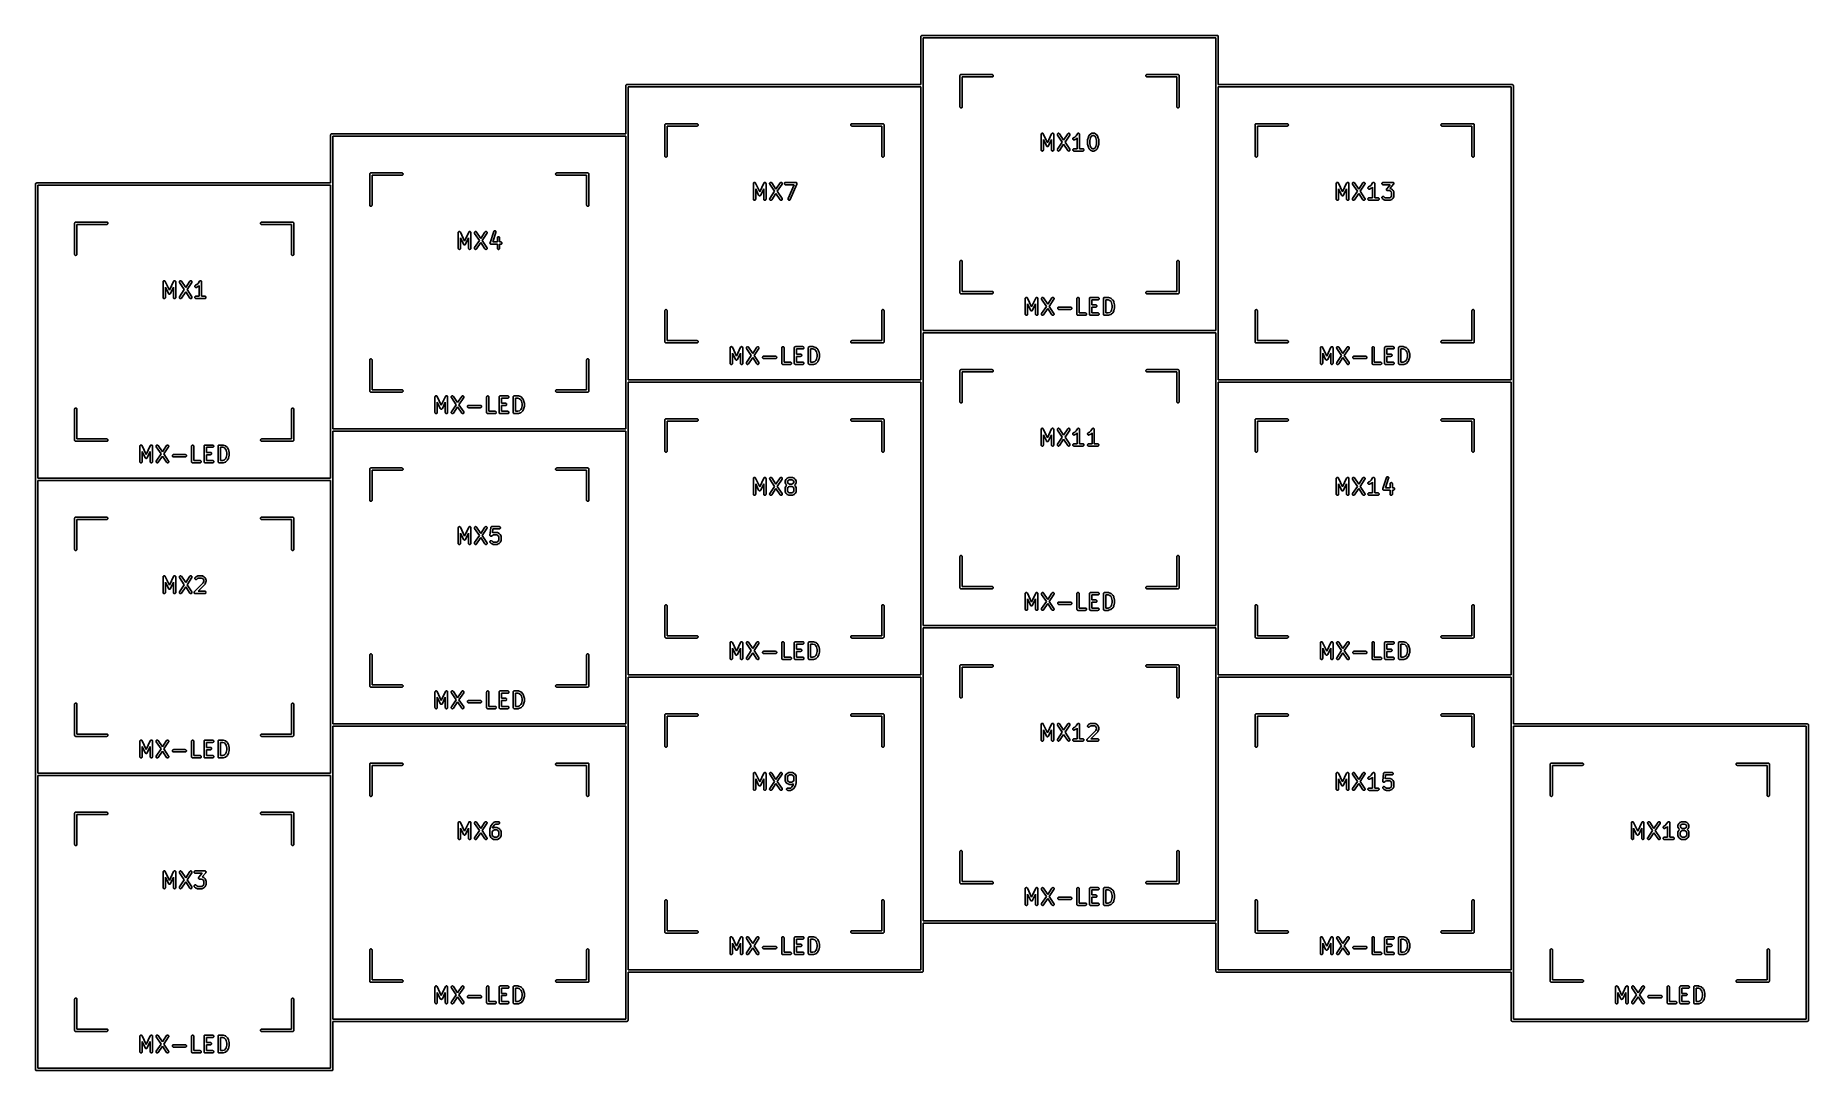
# Model space of a CAD drawing. Extents: x 1.2 to 5.71, y -4.24 to -1.61.
import ezdxf

# ---------------------------------------------------------------- set-up
doc = ezdxf.new("R2010")
doc.units = 0
doc.header["$MEASUREMENT"] = 0
doc.layers.add('BLACK', color=7, linetype='CONTINUOUS')

msp = doc.modelspace()

# ---------------------------------------------------------------- linework, layer by layer
at = {"layer": 'BLACK', "linetype": 'CONTINUOUS'}
for p, q in [((3.45307, -1.61244), (3.45313, -1.61186)), ((3.45309, -1.61258), (3.45307, -1.61244)), ((3.45309, -1.73448), (3.45309, -1.61258)), ((3.45313, -1.61186), (3.4533, -1.6113)), ((3.4533, -1.6113), (3.45357, -1.61079)), ((3.45357, -1.61079), (3.45394, -1.61034)), ((3.45394, -1.61034), (3.45439, -1.60997)), ((3.45439, -1.60997), (3.4549, -1.6097)), ((3.4549, -1.6097), (3.45546, -1.60953)), ((3.45546, -1.60953), (3.45589, -1.60949)), ((3.45589, -1.60949), (3.45604, -1.60947)), ((3.45604, -1.60947), (3.45618, -1.60949)), ((3.45618, -1.60949), (4.20589, -1.60949)), ((3.45899, -1.61539), (3.45899, -1.73683)), ((4.20309, -1.61539), (3.45899, -1.61539)), ((4.20309, -1.73683), (4.20309, -1.61539)), ((4.20589, -1.60949), (4.20604, -1.60947)), ((4.20604, -1.60947), (4.20618, -1.60949)), ((4.20618, -1.60949), (4.20662, -1.60953)), ((4.20662, -1.60953), (4.20717, -1.6097)), ((4.20717, -1.6097), (4.20769, -1.60997)), ((4.20769, -1.60997), (4.20814, -1.61034)), ((4.20814, -1.61034), (4.20851, -1.61079)), ((4.20851, -1.61079), (4.20878, -1.6113)), ((4.20878, -1.6113), (4.20895, -1.61186)), ((4.20895, -1.61186), (4.20901, -1.61244)), ((4.20901, -1.61244), (4.20899, -1.61258)), ((4.20899, -1.61258), (4.20899, -1.73448)), ((3.55248, -1.71185), (3.55254, -1.71127)), ((3.5525, -1.71199), (3.55248, -1.71185)), ((3.5525, -1.79073), (3.5525, -1.71199)), ((3.55254, -1.71127), (3.55271, -1.71071)), ((3.55271, -1.71071), (3.55298, -1.7102)), ((3.55298, -1.7102), (3.55335, -1.70975)), ((3.55335, -1.70975), (3.5538, -1.70938)), ((3.5538, -1.70938), (3.55431, -1.70911)), ((3.55431, -1.70911), (3.55487, -1.70894)), ((3.55487, -1.70894), (3.5553, -1.7089)), ((3.5553, -1.7089), (3.55545, -1.70888)), ((3.55545, -1.70888), (3.55559, -1.7089)), ((3.55559, -1.7089), (3.63433, -1.7089)), ((3.63433, -1.7089), (3.63477, -1.70894)), ((3.63477, -1.70894), (3.63532, -1.70911)), ((3.63532, -1.70911), (3.63584, -1.70938)), ((3.63584, -1.70938), (3.63629, -1.70975)), ((3.63629, -1.70975), (3.63666, -1.7102)), ((3.63666, -1.7102), (3.63693, -1.71071)), ((3.63693, -1.71071), (3.6371, -1.71127)), ((3.6371, -1.71127), (3.63716, -1.71185)), ((3.63716, -1.71185), (3.6371, -1.71243)), ((4.02492, -1.71185), (4.02498, -1.71127)), ((4.02498, -1.71243), (4.02492, -1.71185)), ((4.02498, -1.71127), (4.02515, -1.71071)), ((4.02515, -1.71071), (4.02542, -1.7102)), ((4.02542, -1.7102), (4.02579, -1.70975)), ((4.02579, -1.70975), (4.02624, -1.70938)), ((4.02624, -1.70938), (4.02675, -1.70911)), ((4.02675, -1.70911), (4.02731, -1.70894)), ((4.02731, -1.70894), (4.02774, -1.7089)), ((4.02774, -1.7089), (4.10649, -1.7089)), ((4.10649, -1.7089), (4.10663, -1.70888)), ((4.10663, -1.70888), (4.10677, -1.7089)), ((4.10677, -1.7089), (4.10721, -1.70894)), ((4.10721, -1.70894), (4.10777, -1.70911)), ((4.10777, -1.70911), (4.10828, -1.70938)), ((4.10828, -1.70938), (4.10873, -1.70975)), ((4.10873, -1.70975), (4.1091, -1.7102)), ((4.1091, -1.7102), (4.10937, -1.71071)), ((4.10937, -1.71071), (4.10954, -1.71127)), ((4.10954, -1.71127), (4.1096, -1.71185)), ((4.1096, -1.71185), (4.10958, -1.71199)), ((4.10958, -1.71199), (4.10958, -1.79073)), ((2.70312, -1.73743), (2.70318, -1.73685)), ((2.70313, -1.73758), (2.70312, -1.73743)), ((2.70313, -1.85947), (2.70313, -1.73758)), ((2.70318, -1.73685), (2.70335, -1.7363)), ((2.70335, -1.7363), (2.70362, -1.73578)), ((2.70362, -1.73578), (2.70399, -1.73533)), ((2.70399, -1.73533), (2.70444, -1.73496)), ((2.70444, -1.73496), (2.70495, -1.73469)), ((2.70495, -1.73469), (2.70551, -1.73452)), ((2.70551, -1.73452), (2.70594, -1.73448)), ((2.70594, -1.73448), (2.70609, -1.73446)), ((2.70609, -1.73446), (2.70623, -1.73448)), ((2.70623, -1.73448), (3.45309, -1.73448)), ((2.70904, -1.74038), (2.70904, -1.86183)), ((3.45309, -1.74038), (2.70904, -1.74038)), ((3.45309, -2.36225), (3.45309, -1.74038)), ((3.45899, -1.73683), (3.459, -1.73685)), ((3.459, -1.73685), (3.45905, -1.73743)), ((3.45905, -1.73743), (3.45904, -1.73758)), ((3.45904, -1.73758), (3.45904, -2.35944)), ((3.63433, -1.7148), (3.5584, -1.7148)), ((3.5584, -1.7148), (3.5584, -1.79073)), ((3.63477, -1.71476), (3.63433, -1.7148)), ((3.63532, -1.71459), (3.63477, -1.71476)), ((3.63584, -1.71432), (3.63532, -1.71459)), ((3.63629, -1.71395), (3.63584, -1.71432)), ((3.63666, -1.7135), (3.63629, -1.71395)), ((3.63693, -1.71298), (3.63666, -1.7135)), ((3.6371, -1.71243), (3.63693, -1.71298)), ((4.02515, -1.71298), (4.02498, -1.71243)), ((4.02542, -1.7135), (4.02515, -1.71298)), ((4.02579, -1.71395), (4.02542, -1.7135)), ((4.02624, -1.71432), (4.02579, -1.71395)), ((4.02675, -1.71459), (4.02624, -1.71432)), ((4.02731, -1.71476), (4.02675, -1.71459)), ((4.02774, -1.7148), (4.02731, -1.71476)), ((4.10368, -1.7148), (4.02774, -1.7148)), ((4.10368, -1.79073), (4.10368, -1.7148)), ((4.20302, -1.73743), (4.20308, -1.73685)), ((4.20304, -1.73758), (4.20302, -1.73743)), ((4.20304, -2.35944), (4.20304, -1.73758)), ((4.20308, -1.73685), (4.20309, -1.73683)), ((4.20899, -1.73448), (4.95585, -1.73448)), ((4.20899, -1.74038), (4.20899, -2.36225)), ((4.95304, -1.74038), (4.20899, -1.74038)), ((4.95304, -2.48443), (4.95304, -1.74038)), ((4.95585, -1.73448), (4.95599, -1.73446)), ((4.95599, -1.73446), (4.95614, -1.73448)), ((4.95614, -1.73448), (4.95657, -1.73452)), ((4.95657, -1.73452), (4.95713, -1.73469)), ((4.95713, -1.73469), (4.95764, -1.73496)), ((4.95764, -1.73496), (4.95809, -1.73533)), ((4.95809, -1.73533), (4.95846, -1.73578)), ((4.95846, -1.73578), (4.95873, -1.7363)), ((4.95873, -1.7363), (4.9589, -1.73685)), ((4.9589, -1.73685), (4.95896, -1.73743)), ((4.95896, -1.73743), (4.95894, -1.73758)), ((4.95894, -1.73758), (4.95894, -2.48724)), ((3.55254, -1.79117), (3.5525, -1.79073)), ((3.55271, -1.79172), (3.55254, -1.79117)), ((3.55298, -1.79224), (3.55271, -1.79172)), ((3.55335, -1.79269), (3.55298, -1.79224)), ((3.5538, -1.79306), (3.55335, -1.79269)), ((3.55431, -1.79333), (3.5538, -1.79306)), ((3.55487, -1.7935), (3.55431, -1.79333)), ((3.55545, -1.79356), (3.55487, -1.7935)), ((3.55603, -1.7935), (3.55545, -1.79356)), ((3.55658, -1.79333), (3.55603, -1.7935)), ((3.5571, -1.79306), (3.55658, -1.79333)), ((3.55755, -1.79269), (3.5571, -1.79306)), ((3.55792, -1.79224), (3.55755, -1.79269)), ((3.55819, -1.79172), (3.55792, -1.79224)), ((3.55836, -1.79117), (3.55819, -1.79172)), ((3.5584, -1.79073), (3.55836, -1.79117)), ((4.10372, -1.79117), (4.10368, -1.79073)), ((4.10389, -1.79172), (4.10372, -1.79117)), ((4.10416, -1.79224), (4.10389, -1.79172)), ((4.10453, -1.79269), (4.10416, -1.79224)), ((4.10498, -1.79306), (4.10453, -1.79269)), ((4.10549, -1.79333), (4.10498, -1.79306)), ((4.10605, -1.7935), (4.10549, -1.79333)), ((4.10663, -1.79356), (4.10605, -1.7935)), ((4.10721, -1.7935), (4.10663, -1.79356)), ((4.10777, -1.79333), (4.10721, -1.7935)), ((4.10828, -1.79306), (4.10777, -1.79333)), ((4.10873, -1.79269), (4.10828, -1.79306)), ((4.1091, -1.79224), (4.10873, -1.79269)), ((4.10937, -1.79172), (4.1091, -1.79224)), ((4.10954, -1.79117), (4.10937, -1.79172)), ((4.10958, -1.79073), (4.10954, -1.79117)), ((2.80253, -1.83684), (2.80259, -1.83626)), ((2.80254, -1.83699), (2.80253, -1.83684)), ((2.80254, -1.91573), (2.80254, -1.83699)), ((2.80259, -1.83626), (2.80276, -1.83571)), ((2.80276, -1.83571), (2.80303, -1.83519)), ((2.80303, -1.83519), (2.8034, -1.83474)), ((2.8034, -1.83474), (2.80385, -1.83437)), ((2.80385, -1.83437), (2.80436, -1.8341)), ((2.80436, -1.8341), (2.80492, -1.83393)), ((2.80492, -1.83393), (2.80535, -1.83389)), ((2.80535, -1.83389), (2.8055, -1.83387)), ((2.8055, -1.83387), (2.80564, -1.83389)), ((2.80564, -1.83389), (2.88438, -1.83389)), ((2.88438, -1.83979), (2.80845, -1.83979)), ((2.80845, -1.83979), (2.80845, -1.91573)), ((2.88438, -1.83389), (2.88482, -1.83393)), ((2.88482, -1.83975), (2.88438, -1.83979)), ((2.88482, -1.83393), (2.88537, -1.8341)), ((2.88537, -1.83958), (2.88482, -1.83975)), ((2.88537, -1.8341), (2.88589, -1.83437)), ((2.88589, -1.83931), (2.88537, -1.83958)), ((2.88589, -1.83437), (2.88633, -1.83474)), ((2.88633, -1.83894), (2.88589, -1.83931)), ((2.88633, -1.83474), (2.8867, -1.83519)), ((2.8867, -1.83849), (2.88633, -1.83894)), ((2.8867, -1.83519), (2.88698, -1.83571)), ((2.88698, -1.83798), (2.8867, -1.83849)), ((2.88698, -1.83571), (2.88715, -1.83626)), ((2.88715, -1.83742), (2.88698, -1.83798)), ((2.88715, -1.83626), (2.8872, -1.83684)), ((2.8872, -1.83684), (2.88715, -1.83742)), ((3.27497, -1.83684), (3.27503, -1.83626)), ((3.27503, -1.83742), (3.27497, -1.83684)), ((3.27503, -1.83626), (3.2752, -1.83571)), ((3.2752, -1.83798), (3.27503, -1.83742)), ((3.2752, -1.83571), (3.27547, -1.83519)), ((3.27547, -1.83849), (3.2752, -1.83798)), ((3.27547, -1.83519), (3.27584, -1.83474)), ((3.27584, -1.83894), (3.27547, -1.83849)), ((3.27584, -1.83474), (3.27629, -1.83437)), ((3.27629, -1.83931), (3.27584, -1.83894)), ((3.27629, -1.83437), (3.2768, -1.8341)), ((3.2768, -1.83958), (3.27629, -1.83931)), ((3.2768, -1.8341), (3.27736, -1.83393)), ((3.27736, -1.83975), (3.2768, -1.83958)), ((3.27736, -1.83393), (3.27779, -1.83389)), ((3.27779, -1.83979), (3.27736, -1.83975)), ((3.27779, -1.83389), (3.35653, -1.83389)), ((3.35373, -1.83979), (3.27779, -1.83979)), ((3.35373, -1.91573), (3.35373, -1.83979)), ((3.35653, -1.83389), (3.35668, -1.83387)), ((3.35668, -1.83387), (3.35682, -1.83389)), ((3.35682, -1.83389), (3.35726, -1.83393)), ((3.35726, -1.83393), (3.35781, -1.8341)), ((3.35781, -1.8341), (3.35833, -1.83437)), ((3.35833, -1.83437), (3.35878, -1.83474)), ((3.35878, -1.83474), (3.35914, -1.83519)), ((3.35914, -1.83519), (3.35942, -1.83571)), ((3.35942, -1.83571), (3.35959, -1.83626)), ((3.35959, -1.83626), (3.35964, -1.83684)), ((3.35964, -1.83684), (3.35963, -1.83699)), ((3.35963, -1.83699), (3.35963, -1.91573)), ((4.30243, -1.83684), (4.30249, -1.83626)), ((4.30245, -1.83699), (4.30243, -1.83684)), ((4.30245, -1.91573), (4.30245, -1.83699)), ((4.30249, -1.83626), (4.30266, -1.83571)), ((4.30266, -1.83571), (4.30293, -1.83519)), ((4.30293, -1.83519), (4.3033, -1.83474)), ((4.3033, -1.83474), (4.30375, -1.83437)), ((4.30375, -1.83437), (4.30427, -1.8341)), ((4.30427, -1.8341), (4.30482, -1.83393)), ((4.30482, -1.83393), (4.30526, -1.83389)), ((4.30526, -1.83389), (4.3054, -1.83387)), ((4.3054, -1.83387), (4.30555, -1.83389)), ((4.30555, -1.83389), (4.38429, -1.83389)), ((4.38429, -1.83979), (4.30835, -1.83979)), ((4.30835, -1.83979), (4.30835, -1.91573)), ((4.38429, -1.83389), (4.38472, -1.83393)), ((4.38472, -1.83975), (4.38429, -1.83979)), ((4.38472, -1.83393), (4.38528, -1.8341)), ((4.38528, -1.83958), (4.38472, -1.83975)), ((4.38528, -1.8341), (4.38579, -1.83437)), ((4.38579, -1.83931), (4.38528, -1.83958)), ((4.38579, -1.83437), (4.38624, -1.83474)), ((4.38624, -1.83894), (4.38579, -1.83931)), ((4.38624, -1.83474), (4.38661, -1.83519)), ((4.38661, -1.83849), (4.38624, -1.83894)), ((4.38661, -1.83519), (4.38688, -1.83571)), ((4.38688, -1.83798), (4.38661, -1.83849)), ((4.38688, -1.83571), (4.38705, -1.83626)), ((4.38705, -1.83742), (4.38688, -1.83798)), ((4.38705, -1.83626), (4.38711, -1.83684)), ((4.38711, -1.83684), (4.38705, -1.83742)), ((4.77487, -1.83684), (4.77493, -1.83626)), ((4.77493, -1.83742), (4.77487, -1.83684)), ((4.77493, -1.83626), (4.7751, -1.83571)), ((4.7751, -1.83798), (4.77493, -1.83742)), ((4.7751, -1.83571), (4.77537, -1.83519)), ((4.77537, -1.83849), (4.7751, -1.83798)), ((4.77537, -1.83519), (4.77574, -1.83474)), ((4.77574, -1.83894), (4.77537, -1.83849)), ((4.77574, -1.83474), (4.77619, -1.83437)), ((4.77619, -1.83931), (4.77574, -1.83894)), ((4.77619, -1.83437), (4.77671, -1.8341)), ((4.77671, -1.83958), (4.77619, -1.83931)), ((4.77671, -1.8341), (4.77726, -1.83393)), ((4.77726, -1.83975), (4.77671, -1.83958)), ((4.77726, -1.83393), (4.7777, -1.83389)), ((4.7777, -1.83979), (4.77726, -1.83975)), ((4.7777, -1.83389), (4.85644, -1.83389)), ((4.85363, -1.83979), (4.7777, -1.83979)), ((4.85363, -1.91573), (4.85363, -1.83979)), ((4.85644, -1.83389), (4.85658, -1.83387)), ((4.85658, -1.83387), (4.85673, -1.83389)), ((4.85673, -1.83389), (4.85716, -1.83393)), ((4.85716, -1.83393), (4.85772, -1.8341)), ((4.85772, -1.8341), (4.85823, -1.83437)), ((4.85823, -1.83437), (4.85868, -1.83474)), ((4.85868, -1.83474), (4.85905, -1.83519)), ((4.85905, -1.83519), (4.85932, -1.83571)), ((4.85932, -1.83571), (4.85949, -1.83626)), ((4.85949, -1.83626), (4.85955, -1.83684)), ((4.85955, -1.83684), (4.85953, -1.83699)), ((4.85953, -1.83699), (4.85953, -1.91573)), ((1.95317, -1.86242), (1.95323, -1.86184)), ((1.95318, -1.86257), (1.95317, -1.86242)), ((1.95318, -1.98446), (1.95318, -1.86257)), ((1.95323, -1.86184), (1.95339, -1.86129)), ((1.95339, -1.86129), (1.95367, -1.86078)), ((1.95367, -1.86078), (1.95404, -1.86033)), ((1.95404, -1.86033), (1.95449, -1.85996)), ((1.95449, -1.85996), (1.955, -1.85968)), ((1.955, -1.85968), (1.95556, -1.85951)), ((1.95556, -1.85951), (1.95599, -1.85947)), ((1.95599, -1.85947), (1.95614, -1.85946)), ((1.95614, -1.85946), (1.95628, -1.85947)), ((1.95628, -1.85947), (2.70313, -1.85947)), ((1.95909, -1.86538), (1.95909, -1.98682)), ((2.70313, -1.86538), (1.95909, -1.86538)), ((2.70313, -2.48724), (2.70313, -1.86538)), ((2.70904, -1.86183), (2.70905, -1.86184)), ((2.70905, -1.86184), (2.7091, -1.86242)), ((2.7091, -1.86242), (2.70909, -1.86257)), ((2.70909, -1.86257), (2.70909, -2.48443)), ((3.75872, -1.86084), (3.75874, -1.86062)), ((3.75872, -1.86088), (3.75872, -1.86084)), ((3.75872, -1.90025), (3.75872, -1.86088)), ((3.75874, -1.86062), (3.75876, -1.8604)), ((3.75876, -1.8604), (3.75878, -1.86033)), ((3.75878, -1.86027), (3.75885, -1.86006)), ((3.75878, -1.86033), (3.75878, -1.86027)), ((3.75885, -1.86006), (3.75891, -1.85984)), ((3.75891, -1.85984), (3.75894, -1.85978)), ((3.75894, -1.85978), (3.75896, -1.85972)), ((3.75896, -1.85972), (3.75907, -1.85952)), ((3.75907, -1.85952), (3.75916, -1.85932)), ((3.75916, -1.85932), (3.7592, -1.85927)), ((3.7592, -1.85927), (3.75924, -1.85921)), ((3.75924, -1.85921), (3.75938, -1.85904)), ((3.75938, -1.85904), (3.75951, -1.85887)), ((3.75951, -1.85887), (3.75956, -1.85882)), ((3.75956, -1.85882), (3.75961, -1.85877)), ((3.75961, -1.85877), (3.75978, -1.85863)), ((3.75978, -1.85863), (3.75994, -1.85849)), ((3.75994, -1.85849), (3.76, -1.85845)), ((3.76, -1.85845), (3.76006, -1.85841)), ((3.76006, -1.85841), (3.76025, -1.85831)), ((3.76025, -1.85831), (3.76044, -1.8582)), ((3.76044, -1.8582), (3.76051, -1.85817)), ((3.76051, -1.85817), (3.76057, -1.85814)), ((3.76057, -1.85814), (3.76078, -1.85808)), ((3.76078, -1.85808), (3.76099, -1.85801)), ((3.76099, -1.85801), (3.76105, -1.858)), ((3.76105, -1.858), (3.76112, -1.85798)), ((3.76112, -1.85798), (3.76134, -1.85796)), ((3.76134, -1.85796), (3.76156, -1.85793)), ((3.76156, -1.85793), (3.76163, -1.85793)), ((3.76163, -1.85793), (3.76169, -1.85793)), ((3.76169, -1.85793), (3.76191, -1.85795)), ((3.76191, -1.85795), (3.76213, -1.85796)), ((3.76213, -1.85796), (3.7622, -1.85798)), ((3.7622, -1.85798), (3.76227, -1.85799)), ((3.76227, -1.85799), (3.76248, -1.85805)), ((3.76248, -1.85805), (3.76269, -1.85811)), ((3.76269, -1.85811), (3.76275, -1.85814)), ((3.76275, -1.85814), (3.76282, -1.85816)), ((3.76282, -1.85816), (3.76301, -1.85826)), ((3.76301, -1.85826), (3.76321, -1.85836)), ((3.76321, -1.85836), (3.76326, -1.8584)), ((3.76326, -1.8584), (3.76332, -1.85843)), ((3.76332, -1.85843), (3.76349, -1.85857)), ((3.76349, -1.85857), (3.76367, -1.85871)), ((3.76367, -1.85871), (3.76372, -1.85876)), ((3.76372, -1.85876), (3.76377, -1.8588)), ((3.76377, -1.8588), (3.76391, -1.85897)), ((3.76391, -1.85897), (3.76406, -1.85914)), ((3.76406, -1.85914), (3.76409, -1.85919)), ((3.76409, -1.85919), (3.76413, -1.85925)), ((3.76413, -1.85925), (3.76424, -1.85944)), ((3.76424, -1.85944), (3.76435, -1.85963)), ((3.76435, -1.85963), (3.7748, -1.88202)), ((3.77212, -1.89025), (3.76463, -1.87419)), ((3.76463, -1.87419), (3.76463, -1.90025)), ((3.7722, -1.89038), (3.77212, -1.89025)), ((3.77226, -1.89052), (3.7722, -1.89038)), ((3.77235, -1.89063), (3.77226, -1.89052)), ((3.77241, -1.89075), (3.77235, -1.89063)), ((3.77252, -1.89086), (3.77241, -1.89075)), ((3.77261, -1.89098), (3.77252, -1.89086)), ((3.77271, -1.89108), (3.77261, -1.89098)), ((3.7728, -1.89118), (3.77271, -1.89108)), ((3.77292, -1.89127), (3.7728, -1.89118)), ((3.77303, -1.89137), (3.77292, -1.89127)), ((3.77315, -1.89144), (3.77303, -1.89137)), ((3.77326, -1.89152), (3.77315, -1.89144)), ((3.7734, -1.89159), (3.77326, -1.89152)), ((3.77353, -1.89167), (3.7734, -1.89159)), ((3.77366, -1.89171), (3.77353, -1.89167)), ((3.77378, -1.89177), (3.77366, -1.89171)), ((3.77393, -1.89181), (3.77378, -1.89177)), ((3.77407, -1.89186), (3.77393, -1.89181)), ((3.7742, -1.89188), (3.77407, -1.89186)), ((3.77434, -1.89192), (3.7742, -1.89188)), ((3.77449, -1.89193), (3.77434, -1.89192)), ((3.77464, -1.89195), (3.77449, -1.89193)), ((3.77478, -1.89194), (3.77464, -1.89195)), ((3.77491, -1.89195), (3.77478, -1.89194)), ((3.7748, -1.88202), (3.78524, -1.85963)), ((3.77506, -1.89193), (3.77491, -1.89195)), ((3.77522, -1.89192), (3.77506, -1.89193)), ((3.77535, -1.89189), (3.77522, -1.89192)), ((3.77548, -1.89187), (3.77535, -1.89189)), ((3.77563, -1.89182), (3.77548, -1.89187)), ((3.77578, -1.89179), (3.77563, -1.89182)), ((3.7759, -1.89173), (3.77578, -1.89179)), ((3.77603, -1.89169), (3.7759, -1.89173)), ((3.77616, -1.89161), (3.77603, -1.89169)), ((3.7763, -1.89154), (3.77616, -1.89161)), ((3.77641, -1.89146), (3.7763, -1.89154)), ((3.77652, -1.8914), (3.77641, -1.89146)), ((3.77664, -1.89129), (3.77652, -1.8914)), ((3.77676, -1.8912), (3.77664, -1.89129)), ((3.77686, -1.8911), (3.77676, -1.8912)), ((3.77696, -1.89101), (3.77686, -1.8911)), ((3.77705, -1.89089), (3.77696, -1.89101)), ((3.77715, -1.89078), (3.77705, -1.89089)), ((3.77722, -1.89066), (3.77715, -1.89078)), ((3.77731, -1.89056), (3.77722, -1.89066)), ((3.77737, -1.89042), (3.77731, -1.89056)), ((3.77745, -1.89029), (3.77737, -1.89042)), ((3.77747, -1.89025), (3.77745, -1.89029)), ((3.78497, -1.87419), (3.77747, -1.89025)), ((3.78497, -1.90025), (3.78497, -1.87419)), ((3.78524, -1.85963), (3.78526, -1.85959)), ((3.78526, -1.85959), (3.78538, -1.85941)), ((3.78538, -1.85941), (3.78548, -1.85921)), ((3.78548, -1.85921), (3.78553, -1.85916)), ((3.78553, -1.85916), (3.78556, -1.8591)), ((3.78556, -1.8591), (3.78571, -1.85894)), ((3.78571, -1.85894), (3.78585, -1.85877)), ((3.78585, -1.85877), (3.78591, -1.85873)), ((3.78591, -1.85873), (3.78595, -1.85868)), ((3.78595, -1.85868), (3.78613, -1.85855)), ((3.78613, -1.85855), (3.7863, -1.85841)), ((3.7863, -1.85841), (3.78636, -1.85838)), ((3.78636, -1.85838), (3.78642, -1.85834)), ((3.78642, -1.85834), (3.78662, -1.85824)), ((3.78662, -1.85824), (3.78681, -1.85814)), ((3.78681, -1.85814), (3.78688, -1.85812)), ((3.78688, -1.85812), (3.78694, -1.85809)), ((3.78694, -1.85809), (3.78715, -1.85804)), ((3.78715, -1.85804), (3.78737, -1.85798)), ((3.78737, -1.85798), (3.78743, -1.85797)), ((3.78743, -1.85797), (3.7875, -1.85796)), ((3.7875, -1.85796), (3.78772, -1.85795)), ((3.78772, -1.85795), (3.78794, -1.85793)), ((3.78794, -1.85793), (3.78801, -1.85793)), ((3.78801, -1.85793), (3.78807, -1.85793)), ((3.78807, -1.85793), (3.78829, -1.85796)), ((3.78829, -1.85796), (3.78851, -1.85799)), ((3.78851, -1.85799), (3.78858, -1.85801)), ((3.78858, -1.85801), (3.78864, -1.85802)), ((3.78864, -1.85802), (3.78885, -1.85809)), ((3.78885, -1.85809), (3.78906, -1.85816)), ((3.78906, -1.85816), (3.78912, -1.85819)), ((3.78912, -1.85819), (3.78919, -1.85821)), ((3.78919, -1.85821), (3.78938, -1.85833)), ((3.78938, -1.85833), (3.78957, -1.85843)), ((3.78957, -1.85843), (3.78962, -1.85848)), ((3.78962, -1.85848), (3.78968, -1.85851)), ((3.78968, -1.85851), (3.78984, -1.85866)), ((3.78984, -1.85866), (3.79001, -1.8588)), ((3.79001, -1.8588), (3.79006, -1.85885)), ((3.79006, -1.85885), (3.79011, -1.8589)), ((3.79011, -1.8589), (3.79024, -1.85908)), ((3.79024, -1.85908), (3.79038, -1.85925)), ((3.79038, -1.85925), (3.79041, -1.85931)), ((3.79041, -1.85931), (3.79045, -1.85936)), ((3.79045, -1.85936), (3.79055, -1.85956)), ((3.79055, -1.85956), (3.79065, -1.85975)), ((3.79065, -1.85975), (3.79067, -1.85982)), ((3.79067, -1.85982), (3.7907, -1.85988)), ((3.7907, -1.85988), (3.79075, -1.86009)), ((3.79075, -1.86009), (3.79082, -1.86031)), ((3.79082, -1.86031), (3.79082, -1.86037)), ((3.79082, -1.86037), (3.79084, -1.86044)), ((3.79084, -1.86044), (3.79085, -1.86066)), ((3.79085, -1.86066), (3.79087, -1.86088)), ((3.79087, -1.86088), (3.79087, -1.90025)), ((3.79997, -1.86084), (3.80003, -1.86027)), ((3.80001, -1.86142), (3.79997, -1.86084)), ((3.80017, -1.86197), (3.80001, -1.86142)), ((3.80003, -1.86027), (3.8002, -1.85972)), ((3.80044, -1.86248), (3.80017, -1.86197)), ((3.8002, -1.85972), (3.80048, -1.85922)), ((3.80046, -1.86252), (3.80044, -1.86248)), ((3.81249, -1.88056), (3.80046, -1.86252)), ((3.80046, -1.89861), (3.81249, -1.88056)), ((3.80048, -1.85922), (3.80085, -1.85877)), ((3.80085, -1.85877), (3.8013, -1.85841)), ((3.8013, -1.85841), (3.80181, -1.85814)), ((3.80181, -1.85814), (3.80236, -1.85798)), ((3.80236, -1.85798), (3.80293, -1.85793)), ((3.80293, -1.85793), (3.80351, -1.85799)), ((3.80351, -1.85799), (3.80406, -1.85816)), ((3.80406, -1.85816), (3.80456, -1.85843)), ((3.80456, -1.85843), (3.80501, -1.8588)), ((3.80501, -1.8588), (3.80537, -1.85924)), ((3.80537, -1.85924), (3.81604, -1.87524)), ((3.81604, -1.88589), (3.80537, -1.90189)), ((3.81604, -1.87524), (3.82671, -1.85924)), ((3.82671, -1.90189), (3.81604, -1.88589)), ((3.83162, -1.86252), (3.81959, -1.88056)), ((3.81959, -1.88056), (3.83162, -1.89861)), ((3.82671, -1.85924), (3.82673, -1.85921)), ((3.82673, -1.85921), (3.8271, -1.85877)), ((3.8271, -1.85877), (3.82755, -1.85841)), ((3.82755, -1.85841), (3.82806, -1.85814)), ((3.82806, -1.85814), (3.82862, -1.85798)), ((3.82862, -1.85798), (3.82919, -1.85793)), ((3.82919, -1.85793), (3.82976, -1.85799)), ((3.82976, -1.85799), (3.83031, -1.85816)), ((3.83031, -1.85816), (3.83082, -1.85843)), ((3.83082, -1.85843), (3.83126, -1.8588)), ((3.83126, -1.8588), (3.83163, -1.85925)), ((3.83189, -1.86201), (3.83162, -1.86252)), ((3.83163, -1.85925), (3.8319, -1.85976)), ((3.83206, -1.86146), (3.83189, -1.86201)), ((3.8319, -1.85976), (3.83206, -1.86031)), ((3.83206, -1.86031), (3.83212, -1.86088)), ((3.83212, -1.86088), (3.83206, -1.86146)), ((3.83934, -1.87232), (3.83936, -1.87175)), ((3.83944, -1.87289), (3.83934, -1.87232)), ((3.83936, -1.87175), (3.83949, -1.87119)), ((3.83964, -1.87343), (3.83944, -1.87289)), ((3.83949, -1.87119), (3.83973, -1.87066)), ((3.83994, -1.87392), (3.83964, -1.87343)), ((3.83973, -1.87066), (3.84006, -1.87019)), ((3.84033, -1.87434), (3.83994, -1.87392)), ((3.84006, -1.87019), (3.84048, -1.86979)), ((3.8408, -1.87468), (3.84033, -1.87434)), ((3.84048, -1.86979), (3.84097, -1.86949)), ((3.84132, -1.87492), (3.8408, -1.87468)), ((3.84097, -1.86949), (3.84429, -1.86783)), ((3.84189, -1.87505), (3.84132, -1.87492)), ((3.84246, -1.87508), (3.84189, -1.87505)), ((3.84303, -1.87499), (3.84246, -1.87508)), ((3.84357, -1.87479), (3.84303, -1.87499)), ((3.84361, -1.87477), (3.84357, -1.87479)), ((3.84736, -1.87289), (3.84361, -1.87477)), ((3.84429, -1.86783), (3.84749, -1.86462)), ((3.8475, -1.87281), (3.84736, -1.87289)), ((3.84749, -1.86462), (3.85108, -1.85924)), ((3.84765, -1.87273), (3.8475, -1.87281)), ((3.84774, -1.87265), (3.84765, -1.87273)), ((3.84785, -1.87259), (3.84774, -1.87265)), ((3.84797, -1.87247), (3.84785, -1.87259)), ((3.8481, -1.87237), (3.84797, -1.87247)), ((3.84813, -1.87234), (3.8481, -1.87237)), ((3.85058, -1.86988), (3.84813, -1.87234)), ((3.85058, -1.8973), (3.85058, -1.86988)), ((3.85108, -1.85924), (3.8511, -1.85921)), ((3.8511, -1.85921), (3.85129, -1.85899)), ((3.8511, -1.85921), (3.8511, -1.85921)), ((3.8511, -1.85921), (3.8511, -1.85921)), ((3.8511, -1.85921), (3.8511, -1.85921)), ((3.85129, -1.85899), (3.85147, -1.85877)), ((3.85147, -1.85877), (3.85171, -1.85858)), ((3.85147, -1.85877), (3.85147, -1.85877)), ((3.85147, -1.85877), (3.85147, -1.85877)), ((3.85171, -1.85858), (3.85192, -1.85841)), ((3.85192, -1.85841), (3.85219, -1.85827)), ((3.85192, -1.85841), (3.85192, -1.85841)), ((3.85192, -1.85841), (3.85192, -1.85841)), ((3.85219, -1.85827), (3.85243, -1.85814)), ((3.85243, -1.85814), (3.85272, -1.85806)), ((3.85243, -1.85814), (3.85243, -1.85814)), ((3.85243, -1.85814), (3.85243, -1.85814)), ((3.85272, -1.85806), (3.85298, -1.85798)), ((3.85298, -1.85798), (3.85299, -1.85798)), ((3.85299, -1.85798), (3.85327, -1.85795)), ((3.85299, -1.85798), (3.85299, -1.85798)), ((3.85327, -1.85795), (3.85356, -1.85793)), ((3.85356, -1.85793), (3.85356, -1.85793)), ((3.85356, -1.85793), (3.85386, -1.85796)), ((3.85356, -1.85793), (3.85356, -1.85793)), ((3.85386, -1.85796), (3.85413, -1.85799)), ((3.85413, -1.85799), (3.85413, -1.85799)), ((3.85413, -1.85799), (3.85413, -1.85799)), ((3.85413, -1.85799), (3.85442, -1.85808)), ((3.85442, -1.85808), (3.85468, -1.85816)), ((3.85468, -1.85816), (3.85468, -1.85816)), ((3.85468, -1.85816), (3.85468, -1.85816)), ((3.85468, -1.85816), (3.85494, -1.8583)), ((3.85494, -1.8583), (3.85519, -1.85843)), ((3.85519, -1.85843), (3.85519, -1.85843)), ((3.85519, -1.85843), (3.85519, -1.85843)), ((3.85519, -1.85843), (3.85541, -1.85862)), ((3.85541, -1.85862), (3.85563, -1.8588)), ((3.85563, -1.8588), (3.85563, -1.8588)), ((3.85563, -1.8588), (3.85563, -1.8588)), ((3.85563, -1.8588), (3.85583, -1.85904)), ((3.85583, -1.85904), (3.856, -1.85925)), ((3.856, -1.85925), (3.856, -1.85925)), ((3.856, -1.85925), (3.856, -1.85925)), ((3.856, -1.85925), (3.85614, -1.85951)), ((3.85614, -1.85951), (3.85627, -1.85975)), ((3.85627, -1.85975), (3.85627, -1.85976)), ((3.85627, -1.85976), (3.85627, -1.85976)), ((3.85627, -1.85976), (3.85635, -1.86004)), ((3.85635, -1.86004), (3.85643, -1.86031)), ((3.85643, -1.86031), (3.85643, -1.86031)), ((3.85643, -1.86031), (3.85643, -1.86031)), ((3.85643, -1.86031), (3.85646, -1.8606)), ((3.85646, -1.8606), (3.85649, -1.86088)), ((3.85649, -1.86088), (3.85649, -1.8973)), ((3.87683, -1.87573), (3.87687, -1.8755)), ((3.87684, -1.87578), (3.87683, -1.87573)), ((3.87683, -1.87584), (3.87684, -1.87578)), ((3.87683, -1.87588), (3.87683, -1.87584)), ((3.87683, -1.88525), (3.87683, -1.87588)), ((3.87684, -1.8853), (3.87683, -1.88525)), ((3.87683, -1.88536), (3.87684, -1.8853)), ((3.87686, -1.88559), (3.87683, -1.88536)), ((3.87689, -1.88583), (3.87686, -1.88559)), ((3.87687, -1.8755), (3.87689, -1.87526)), ((3.87689, -1.87526), (3.87691, -1.87521)), ((3.8769, -1.88588), (3.87689, -1.88583)), ((3.87691, -1.88593), (3.8769, -1.88588)), ((3.87691, -1.87521), (3.87692, -1.87516)), ((3.87692, -1.88597), (3.87691, -1.88593)), ((3.87692, -1.87516), (3.87879, -1.86766)), ((3.87879, -1.89347), (3.87692, -1.88597)), ((3.87879, -1.86766), (3.8788, -1.86762)), ((3.8788, -1.86762), (3.87881, -1.86761)), ((3.87881, -1.8676), (3.87891, -1.86734)), ((3.87881, -1.86761), (3.87881, -1.8676)), ((3.87891, -1.86734), (3.879, -1.86708)), ((3.879, -1.86708), (3.87901, -1.86707)), ((3.87901, -1.86707), (3.87902, -1.86706)), ((3.87902, -1.86706), (3.88089, -1.86331)), ((3.88089, -1.86331), (3.88091, -1.86327)), ((3.88091, -1.86327), (3.881, -1.86313)), ((3.881, -1.86313), (3.88108, -1.86299)), ((3.88108, -1.86299), (3.88116, -1.86289)), ((3.88116, -1.86289), (3.88122, -1.86279)), ((3.88122, -1.86279), (3.88134, -1.86267)), ((3.88134, -1.86267), (3.88144, -1.86254)), ((3.88144, -1.86254), (3.88332, -1.86067)), ((3.88444, -1.86941), (3.88274, -1.87624)), ((3.88274, -1.87624), (3.88274, -1.88489)), ((3.88274, -1.88489), (3.88444, -1.89172)), ((3.88332, -1.86067), (3.88335, -1.86064)), ((3.88335, -1.86064), (3.88348, -1.86053)), ((3.88348, -1.86053), (3.8836, -1.86042)), ((3.8836, -1.86042), (3.8837, -1.86035)), ((3.8837, -1.86035), (3.8838, -1.86028)), ((3.8838, -1.86028), (3.88395, -1.8602)), ((3.88395, -1.8602), (3.88409, -1.86011)), ((3.88409, -1.86011), (3.88784, -1.85824)), ((3.88596, -1.86638), (3.88444, -1.86941)), ((3.88444, -1.89172), (3.88596, -1.89475)), ((3.88716, -1.86518), (3.88596, -1.86638)), ((3.88985, -1.86383), (3.88716, -1.86518)), ((3.88784, -1.85824), (3.88787, -1.85822)), ((3.88787, -1.85822), (3.88796, -1.85819)), ((3.88796, -1.85819), (3.88803, -1.85815)), ((3.88803, -1.85815), (3.88822, -1.85809)), ((3.88822, -1.85809), (3.88841, -1.85802)), ((3.88841, -1.85802), (3.8885, -1.85801)), ((3.8885, -1.85801), (3.88858, -1.85798)), ((3.88858, -1.85798), (3.88878, -1.85796)), ((3.88878, -1.85796), (3.88898, -1.85793)), ((3.88898, -1.85793), (3.88907, -1.85794)), ((3.88907, -1.85794), (3.88916, -1.85793)), ((3.88916, -1.85793), (3.89291, -1.85793)), ((3.89221, -1.86383), (3.88985, -1.86383)), ((3.89491, -1.86518), (3.89221, -1.86383)), ((3.89291, -1.85793), (3.89295, -1.85793)), ((3.89295, -1.85793), (3.89303, -1.85794)), ((3.89303, -1.85794), (3.89312, -1.85793)), ((3.89312, -1.85793), (3.89332, -1.85797)), ((3.89332, -1.85797), (3.89352, -1.85799)), ((3.89352, -1.85799), (3.8936, -1.85802)), ((3.8936, -1.85802), (3.89369, -1.85803)), ((3.89369, -1.85803), (3.89388, -1.85811)), ((3.89388, -1.85811), (3.89407, -1.85817)), ((3.89407, -1.85817), (3.89415, -1.85821)), ((3.89415, -1.85821), (3.89423, -1.85824)), ((3.89423, -1.85824), (3.89798, -1.86011)), ((3.8961, -1.86638), (3.89491, -1.86518)), ((3.89762, -1.86941), (3.8961, -1.86638)), ((3.8961, -1.89475), (3.89762, -1.89172)), ((3.89933, -1.87624), (3.89762, -1.86941)), ((3.89762, -1.89172), (3.89933, -1.88489)), ((3.89798, -1.86011), (3.89801, -1.86013)), ((3.89801, -1.86013), (3.89815, -1.86022)), ((3.89815, -1.86022), (3.8983, -1.8603)), ((3.8983, -1.8603), (3.89839, -1.86038)), ((3.89839, -1.86038), (3.8985, -1.86045)), ((3.8985, -1.86045), (3.89862, -1.86056)), ((3.89862, -1.86056), (3.89874, -1.86067)), ((3.89874, -1.86067), (3.90062, -1.86254)), ((3.89933, -1.88489), (3.89933, -1.87624)), ((3.90062, -1.86254), (3.90065, -1.86257)), ((3.90065, -1.86257), (3.90075, -1.8627)), ((3.90075, -1.8627), (3.90086, -1.86282)), ((3.90086, -1.86282), (3.90093, -1.86293)), ((3.90093, -1.86293), (3.90101, -1.86302)), ((3.90101, -1.86302), (3.90108, -1.86317)), ((3.90108, -1.86317), (3.90117, -1.86331)), ((3.90117, -1.86331), (3.90305, -1.86706)), ((3.90305, -1.86706), (3.90306, -1.8671)), ((3.90306, -1.8671), (3.90307, -1.86711)), ((3.90307, -1.86711), (3.90308, -1.86712)), ((3.90308, -1.86712), (3.90317, -1.86738)), ((3.90317, -1.86738), (3.90326, -1.86764)), ((3.90326, -1.86764), (3.90327, -1.86765)), ((3.90327, -1.86765), (3.90327, -1.86766)), ((3.90327, -1.86766), (3.90514, -1.87516)), ((3.90514, -1.88597), (3.90327, -1.89347)), ((3.90514, -1.87516), (3.90515, -1.8752)), ((3.90515, -1.88592), (3.90514, -1.88597)), ((3.90515, -1.8752), (3.90516, -1.87525)), ((3.90517, -1.88587), (3.90515, -1.88592)), ((3.90516, -1.87525), (3.90518, -1.8753)), ((3.90519, -1.88563), (3.90517, -1.88587)), ((3.90518, -1.8753), (3.9052, -1.87554)), ((3.90523, -1.8854), (3.90519, -1.88563)), ((3.9052, -1.87554), (3.90523, -1.87577)), ((3.90523, -1.87577), (3.90523, -1.87583)), ((3.90523, -1.87583), (3.90523, -1.87588)), ((3.90523, -1.87588), (3.90523, -1.88525)), ((3.90523, -1.88525), (3.90523, -1.88529)), ((3.90523, -1.88529), (3.90523, -1.88535)), ((3.90523, -1.88535), (3.90523, -1.8854)), ((2.80259, -1.91616), (2.80254, -1.91573)), ((2.80276, -1.91672), (2.80259, -1.91616)), ((2.80303, -1.91723), (2.80276, -1.91672)), ((2.8034, -1.91768), (2.80303, -1.91723)), ((2.80385, -1.91805), (2.8034, -1.91768)), ((2.80436, -1.91832), (2.80385, -1.91805)), ((2.80492, -1.91849), (2.80436, -1.91832)), ((2.8055, -1.91855), (2.80492, -1.91849)), ((2.80608, -1.91849), (2.8055, -1.91855)), ((2.80663, -1.91832), (2.80608, -1.91849)), ((2.80715, -1.91805), (2.80663, -1.91832)), ((2.80759, -1.91768), (2.80715, -1.91805)), ((2.80796, -1.91723), (2.80759, -1.91768)), ((2.80824, -1.91672), (2.80796, -1.91723)), ((2.80841, -1.91616), (2.80824, -1.91672)), ((2.80845, -1.91573), (2.80841, -1.91616)), ((3.35377, -1.91616), (3.35373, -1.91573)), ((3.35394, -1.91672), (3.35377, -1.91616)), ((3.35421, -1.91723), (3.35394, -1.91672)), ((3.35458, -1.91768), (3.35421, -1.91723)), ((3.35503, -1.91805), (3.35458, -1.91768)), ((3.35554, -1.91832), (3.35503, -1.91805)), ((3.3561, -1.91849), (3.35554, -1.91832)), ((3.35668, -1.91855), (3.3561, -1.91849)), ((3.35726, -1.91849), (3.35668, -1.91855)), ((3.35781, -1.91832), (3.35726, -1.91849)), ((3.35833, -1.91805), (3.35781, -1.91832)), ((3.35878, -1.91768), (3.35833, -1.91805)), ((3.35914, -1.91723), (3.35878, -1.91768)), ((3.35942, -1.91672), (3.35914, -1.91723)), ((3.35959, -1.91616), (3.35942, -1.91672)), ((3.35963, -1.91573), (3.35959, -1.91616)), ((3.75878, -1.90082), (3.75872, -1.90025)), ((3.75894, -1.90138), (3.75878, -1.90082)), ((3.75921, -1.90188), (3.75894, -1.90138)), ((3.75958, -1.90233), (3.75921, -1.90188)), ((3.76002, -1.9027), (3.75958, -1.90233)), ((3.76053, -1.90297), (3.76002, -1.9027)), ((3.76108, -1.90314), (3.76053, -1.90297)), ((3.76165, -1.9032), (3.76108, -1.90314)), ((3.76223, -1.90315), (3.76165, -1.9032)), ((3.76278, -1.90299), (3.76223, -1.90315)), ((3.76329, -1.90272), (3.76278, -1.90299)), ((3.76374, -1.90236), (3.76329, -1.90272)), ((3.76411, -1.90192), (3.76374, -1.90236)), ((3.76439, -1.90141), (3.76411, -1.90192)), ((3.76456, -1.90086), (3.76439, -1.90141)), ((3.76463, -1.90029), (3.76456, -1.90086)), ((3.76463, -1.90025), (3.76463, -1.90029)), ((3.78502, -1.90082), (3.78497, -1.90025)), ((3.78519, -1.90138), (3.78502, -1.90082)), ((3.78546, -1.90188), (3.78519, -1.90138)), ((3.78582, -1.90233), (3.78546, -1.90188)), ((3.78627, -1.9027), (3.78582, -1.90233)), ((3.78678, -1.90297), (3.78627, -1.9027)), ((3.78733, -1.90314), (3.78678, -1.90297)), ((3.7879, -1.9032), (3.78733, -1.90314)), ((3.78847, -1.90315), (3.7879, -1.9032)), ((3.78903, -1.90299), (3.78847, -1.90315)), ((3.78954, -1.90272), (3.78903, -1.90299)), ((3.78999, -1.90236), (3.78954, -1.90272)), ((3.79036, -1.90192), (3.78999, -1.90236)), ((3.79063, -1.90141), (3.79036, -1.90192)), ((3.79081, -1.90086), (3.79063, -1.90141)), ((3.79087, -1.90029), (3.79081, -1.90086)), ((3.79087, -1.90025), (3.79087, -1.90029)), ((3.79996, -1.90025), (3.80002, -1.89967)), ((3.80002, -1.90082), (3.79996, -1.90025)), ((3.80002, -1.89967), (3.80019, -1.89912)), ((3.80019, -1.90137), (3.80002, -1.90082)), ((3.80019, -1.89912), (3.80046, -1.89861)), ((3.80046, -1.90188), (3.80019, -1.90137)), ((3.80082, -1.90233), (3.80046, -1.90188)), ((3.80126, -1.9027), (3.80082, -1.90233)), ((3.80177, -1.90297), (3.80126, -1.9027)), ((3.80232, -1.90314), (3.80177, -1.90297)), ((3.80289, -1.9032), (3.80232, -1.90314)), ((3.80347, -1.90315), (3.80289, -1.9032)), ((3.80402, -1.90299), (3.80347, -1.90315)), ((3.80453, -1.90272), (3.80402, -1.90299)), ((3.80498, -1.90236), (3.80453, -1.90272)), ((3.80535, -1.90192), (3.80498, -1.90236)), ((3.80537, -1.90189), (3.80535, -1.90192)), ((3.82707, -1.90233), (3.82671, -1.90189)), ((3.82752, -1.9027), (3.82707, -1.90233)), ((3.82802, -1.90297), (3.82752, -1.9027)), ((3.82858, -1.90314), (3.82802, -1.90297)), ((3.82915, -1.9032), (3.82858, -1.90314)), ((3.82972, -1.90315), (3.82915, -1.9032)), ((3.83027, -1.90299), (3.82972, -1.90315)), ((3.83079, -1.90272), (3.83027, -1.90299)), ((3.83123, -1.90236), (3.83079, -1.90272)), ((3.8316, -1.90191), (3.83123, -1.90236)), ((3.83188, -1.90141), (3.8316, -1.90191)), ((3.83162, -1.89861), (3.83164, -1.89865)), ((3.83164, -1.89865), (3.83191, -1.89916)), ((3.83205, -1.90086), (3.83188, -1.90141)), ((3.83191, -1.89916), (3.83207, -1.89971)), ((3.83212, -1.90029), (3.83205, -1.90086)), ((3.83207, -1.89971), (3.83212, -1.90029)), ((3.83934, -1.90023), (3.8394, -1.89966)), ((3.83939, -1.9008), (3.83934, -1.90023)), ((3.83955, -1.90136), (3.83939, -1.9008)), ((3.8394, -1.89966), (3.83957, -1.89911)), ((3.83982, -1.90187), (3.83955, -1.90136)), ((3.83957, -1.89911), (3.83984, -1.8986)), ((3.84018, -1.90232), (3.83982, -1.90187)), ((3.83984, -1.8986), (3.84021, -1.89815)), ((3.84062, -1.90269), (3.84018, -1.90232)), ((3.84021, -1.89815), (3.84065, -1.89779)), ((3.84112, -1.90296), (3.84062, -1.90269)), ((3.84065, -1.89779), (3.84116, -1.89752)), ((3.84167, -1.90314), (3.84112, -1.90296)), ((3.84116, -1.89752), (3.84171, -1.89735)), ((3.84225, -1.9032), (3.84167, -1.90314)), ((3.84171, -1.89735), (3.84229, -1.8973)), ((3.84229, -1.9032), (3.84225, -1.9032)), ((3.84229, -1.8973), (3.85058, -1.8973)), ((3.86478, -1.9032), (3.84229, -1.9032)), ((3.85649, -1.8973), (3.86478, -1.8973)), ((3.86478, -1.8973), (3.86483, -1.8973)), ((3.86536, -1.90315), (3.86478, -1.9032)), ((3.86483, -1.8973), (3.8654, -1.89736)), ((3.86591, -1.90298), (3.86536, -1.90315)), ((3.8654, -1.89736), (3.86595, -1.89754)), ((3.86642, -1.90271), (3.86591, -1.90298)), ((3.86595, -1.89754), (3.86645, -1.89781)), ((3.86687, -1.90235), (3.86642, -1.90271)), ((3.86645, -1.89781), (3.86689, -1.89818)), ((3.86723, -1.9019), (3.86687, -1.90235)), ((3.86689, -1.89818), (3.86726, -1.89863)), ((3.86751, -1.90139), (3.86723, -1.9019)), ((3.86726, -1.89863), (3.86752, -1.89914)), ((3.86768, -1.90084), (3.86751, -1.90139)), ((3.86752, -1.89914), (3.86769, -1.8997)), ((3.86774, -1.90027), (3.86768, -1.90084)), ((3.86769, -1.8997), (3.86774, -1.90027)), ((3.8788, -1.89348), (3.87879, -1.89347)), ((3.8788, -1.89349), (3.8788, -1.89348)), ((3.87889, -1.89375), (3.8788, -1.89349)), ((3.87899, -1.89401), (3.87889, -1.89375)), ((3.87899, -1.89402), (3.87899, -1.89401)), ((3.879, -1.89403), (3.87899, -1.89402)), ((3.87902, -1.89407), (3.879, -1.89403)), ((3.88089, -1.89782), (3.87902, -1.89407)), ((3.88098, -1.89796), (3.88089, -1.89782)), ((3.88106, -1.89811), (3.88098, -1.89796)), ((3.88113, -1.8982), (3.88106, -1.89811)), ((3.8812, -1.89831), (3.88113, -1.8982)), ((3.88131, -1.89843), (3.8812, -1.89831)), ((3.88142, -1.89856), (3.88131, -1.89843)), ((3.88144, -1.89859), (3.88142, -1.89856)), ((3.88332, -1.90046), (3.88144, -1.89859)), ((3.88345, -1.90057), (3.88332, -1.90046)), ((3.88357, -1.90068), (3.88345, -1.90057)), ((3.88367, -1.90075), (3.88357, -1.90068)), ((3.88376, -1.90083), (3.88367, -1.90075)), ((3.88391, -1.90091), (3.88376, -1.90083)), ((3.88405, -1.901), (3.88391, -1.90091)), ((3.88409, -1.90102), (3.88405, -1.901)), ((3.88784, -1.90289), (3.88409, -1.90102)), ((3.88596, -1.89475), (3.88716, -1.89595)), ((3.88716, -1.89595), (3.88985, -1.8973)), ((3.88792, -1.90292), (3.88784, -1.90289)), ((3.88799, -1.90296), (3.88792, -1.90292)), ((3.88819, -1.90302), (3.88799, -1.90296)), ((3.88837, -1.9031), (3.88819, -1.90302)), ((3.88846, -1.90311), (3.88837, -1.9031)), ((3.88854, -1.90314), (3.88846, -1.90311)), ((3.88874, -1.90316), (3.88854, -1.90314)), ((3.88894, -1.90319), (3.88874, -1.90316)), ((3.88903, -1.90319), (3.88894, -1.90319)), ((3.88912, -1.9032), (3.88903, -1.90319)), ((3.88916, -1.9032), (3.88912, -1.9032)), ((3.89291, -1.9032), (3.88916, -1.9032)), ((3.88985, -1.8973), (3.89221, -1.8973)), ((3.89221, -1.8973), (3.89491, -1.89595)), ((3.89299, -1.90319), (3.89291, -1.9032)), ((3.89308, -1.9032), (3.89299, -1.90319)), ((3.89328, -1.90317), (3.89308, -1.9032)), ((3.89348, -1.90315), (3.89328, -1.90317)), ((3.89356, -1.90312), (3.89348, -1.90315)), ((3.89365, -1.90311), (3.89356, -1.90312)), ((3.89384, -1.90304), (3.89365, -1.90311)), ((3.89403, -1.90298), (3.89384, -1.90304)), ((3.89411, -1.90294), (3.89403, -1.90298)), ((3.89419, -1.90291), (3.89411, -1.90294)), ((3.89423, -1.90289), (3.89419, -1.90291)), ((3.89798, -1.90102), (3.89423, -1.90289)), ((3.89491, -1.89595), (3.8961, -1.89475)), ((3.89812, -1.90093), (3.89798, -1.90102)), ((3.89826, -1.90085), (3.89812, -1.90093)), ((3.89836, -1.90077), (3.89826, -1.90085)), ((3.89846, -1.90071), (3.89836, -1.90077)), ((3.89858, -1.9006), (3.89846, -1.90071)), ((3.89871, -1.90049), (3.89858, -1.9006)), ((3.89874, -1.90046), (3.89871, -1.90049)), ((3.90062, -1.89859), (3.89874, -1.90046)), ((3.90072, -1.89846), (3.90062, -1.89859)), ((3.90084, -1.89834), (3.90072, -1.89846)), ((3.90091, -1.89824), (3.90084, -1.89834)), ((3.90098, -1.89814), (3.90091, -1.89824)), ((3.90106, -1.898), (3.90098, -1.89814)), ((3.90115, -1.89786), (3.90106, -1.898)), ((3.90117, -1.89782), (3.90115, -1.89786)), ((3.90305, -1.89407), (3.90117, -1.89782)), ((3.90306, -1.89405), (3.90305, -1.89406)), ((3.90305, -1.89406), (3.90305, -1.89407)), ((3.90315, -1.89379), (3.90306, -1.89405)), ((3.90325, -1.89353), (3.90315, -1.89379)), ((3.90326, -1.89352), (3.90325, -1.89353)), ((3.90327, -1.89347), (3.90326, -1.89351)), ((3.90326, -1.89351), (3.90326, -1.89352)), ((4.30249, -1.91616), (4.30245, -1.91573)), ((4.30266, -1.91672), (4.30249, -1.91616)), ((4.30293, -1.91723), (4.30266, -1.91672)), ((4.3033, -1.91768), (4.30293, -1.91723)), ((4.30375, -1.91805), (4.3033, -1.91768)), ((4.30427, -1.91832), (4.30375, -1.91805)), ((4.30482, -1.91849), (4.30427, -1.91832)), ((4.3054, -1.91855), (4.30482, -1.91849)), ((4.30598, -1.91849), (4.3054, -1.91855)), ((4.30654, -1.91832), (4.30598, -1.91849)), ((4.30705, -1.91805), (4.30654, -1.91832)), ((4.3075, -1.91768), (4.30705, -1.91805)), ((4.30787, -1.91723), (4.3075, -1.91768)), ((4.30814, -1.91672), (4.30787, -1.91723)), ((4.30831, -1.91616), (4.30814, -1.91672)), ((4.30835, -1.91573), (4.30831, -1.91616)), ((4.85367, -1.91616), (4.85363, -1.91573)), ((4.85384, -1.91672), (4.85367, -1.91616)), ((4.85411, -1.91723), (4.85384, -1.91672)), ((4.85448, -1.91768), (4.85411, -1.91723)), ((4.85493, -1.91805), (4.85448, -1.91768)), ((4.85545, -1.91832), (4.85493, -1.91805)), ((4.856, -1.91849), (4.85545, -1.91832)), ((4.85658, -1.91855), (4.856, -1.91849)), ((4.85716, -1.91849), (4.85658, -1.91855)), ((4.85772, -1.91832), (4.85716, -1.91849)), ((4.85823, -1.91805), (4.85772, -1.91832)), ((4.85868, -1.91768), (4.85823, -1.91805)), ((4.85905, -1.91723), (4.85868, -1.91768)), ((4.85932, -1.91672), (4.85905, -1.91723)), ((4.85949, -1.91616), (4.85932, -1.91672)), ((4.85953, -1.91573), (4.85949, -1.91616)), ((2.05258, -1.96183), (2.05263, -1.96125)), ((2.05259, -1.96198), (2.05258, -1.96183)), ((2.05259, -2.04072), (2.05259, -1.96198)), ((2.05263, -1.96125), (2.0528, -1.9607)), ((2.0528, -1.9607), (2.05308, -1.96018)), ((2.05308, -1.96018), (2.05345, -1.95974)), ((2.05345, -1.95974), (2.0539, -1.95937)), ((2.0539, -1.95937), (2.05441, -1.95909)), ((2.05441, -1.95909), (2.05497, -1.95892)), ((2.05497, -1.95892), (2.0554, -1.95888)), ((2.0554, -1.95888), (2.05554, -1.95887)), ((2.05554, -1.95887), (2.05569, -1.95888)), ((2.05569, -1.95888), (2.13443, -1.95888)), ((2.13443, -1.96479), (2.0585, -1.96479)), ((2.0585, -1.96479), (2.0585, -2.04072)), ((2.13443, -1.95888), (2.13486, -1.95892)), ((2.13486, -1.96474), (2.13443, -1.96479)), ((2.13486, -1.95892), (2.13542, -1.95909)), ((2.13542, -1.96457), (2.13486, -1.96474)), ((2.13542, -1.95909), (2.13593, -1.95937)), ((2.13593, -1.9643), (2.13542, -1.96457)), ((2.13593, -1.95937), (2.13638, -1.95974)), ((2.13638, -1.96393), (2.13593, -1.9643)), ((2.13638, -1.95974), (2.13675, -1.96018)), ((2.13675, -1.96348), (2.13638, -1.96393)), ((2.13675, -1.96018), (2.13703, -1.9607)), ((2.13703, -1.96297), (2.13675, -1.96348)), ((2.13703, -1.9607), (2.1372, -1.96125)), ((2.1372, -1.96241), (2.13703, -1.96297)), ((2.1372, -1.96125), (2.13725, -1.96183)), ((2.13725, -1.96183), (2.1372, -1.96241)), ((2.52502, -1.96183), (2.52508, -1.96125)), ((2.52508, -1.96241), (2.52502, -1.96183)), ((2.52508, -1.96125), (2.52524, -1.9607)), ((2.52524, -1.96297), (2.52508, -1.96241)), ((2.52524, -1.9607), (2.52552, -1.96018)), ((2.52552, -1.96348), (2.52524, -1.96297)), ((2.52552, -1.96018), (2.52589, -1.95974)), ((2.52589, -1.96393), (2.52552, -1.96348)), ((2.52589, -1.95974), (2.52634, -1.95937)), ((2.52634, -1.9643), (2.52589, -1.96393)), ((2.52634, -1.95937), (2.52685, -1.95909)), ((2.52685, -1.96457), (2.52634, -1.9643)), ((2.52685, -1.95909), (2.52741, -1.95892)), ((2.52741, -1.96474), (2.52685, -1.96457)), ((2.52741, -1.95892), (2.52784, -1.95888)), ((2.52784, -1.96479), (2.52741, -1.96474)), ((2.52784, -1.95888), (2.60658, -1.95888)), ((2.60377, -1.96479), (2.52784, -1.96479)), ((2.60377, -2.04072), (2.60377, -1.96479)), ((2.60658, -1.95888), (2.60673, -1.95887)), ((2.60673, -1.95887), (2.60687, -1.95888)), ((2.60687, -1.95888), (2.6073, -1.95892)), ((2.6073, -1.95892), (2.60786, -1.95909)), ((2.60786, -1.95909), (2.60837, -1.95937)), ((2.60837, -1.95937), (2.60882, -1.95974)), ((2.60882, -1.95974), (2.60919, -1.96018)), ((2.60919, -1.96018), (2.60947, -1.9607)), ((2.60947, -1.9607), (2.60964, -1.96125)), ((2.60964, -1.96125), (2.60969, -1.96183)), ((2.60969, -1.96183), (2.60968, -1.96198)), ((2.60968, -1.96198), (2.60968, -2.04072)), ((1.20322, -1.98742), (1.20327, -1.98684)), ((1.20323, -1.98756), (1.20322, -1.98742)), ((1.20323, -2.73722), (1.20323, -1.98756)), ((1.20327, -1.98684), (1.20344, -1.98628)), ((1.20344, -1.98628), (1.20372, -1.98577)), ((1.20372, -1.98577), (1.20409, -1.98532)), ((1.20409, -1.98532), (1.20454, -1.98495)), ((1.20454, -1.98495), (1.20505, -1.98467)), ((1.20505, -1.98467), (1.2056, -1.98451)), ((1.2056, -1.98451), (1.20604, -1.98446)), ((1.20604, -1.98446), (1.20618, -1.98445)), ((1.20618, -1.98445), (1.20633, -1.98446)), ((1.20633, -1.98446), (1.95318, -1.98446)), ((1.20914, -1.99037), (1.20914, -2.73441)), ((1.95318, -1.99037), (1.20914, -1.99037)), ((1.95318, -2.61223), (1.95318, -1.99037)), ((1.95909, -1.98682), (1.95909, -1.98684)), ((1.95909, -1.98684), (1.95915, -1.98742)), ((1.95915, -1.98742), (1.95914, -1.98756)), ((1.95914, -1.98756), (1.95914, -2.60942)), ((3.02752, -1.98583), (3.02754, -1.98561)), ((3.02752, -1.98587), (3.02752, -1.98583)), ((3.02752, -2.02524), (3.02752, -1.98587)), ((3.02757, -2.02582), (3.02752, -2.02524)), ((3.02754, -1.98561), (3.02756, -1.98539)), ((3.02756, -1.98539), (3.02757, -1.98533)), ((3.02757, -1.98533), (3.02758, -1.98526)), ((3.02774, -2.02637), (3.02757, -2.02582)), ((3.02758, -1.98526), (3.02765, -1.98505)), ((3.02765, -1.98505), (3.0277, -1.98483)), ((3.0277, -1.98483), (3.02773, -1.98477)), ((3.02773, -1.98477), (3.02775, -1.98471)), ((3.02801, -2.02688), (3.02774, -2.02637)), ((3.02775, -1.98471), (3.02786, -1.98451)), ((3.02786, -1.98451), (3.02796, -1.98432)), ((3.02796, -1.98432), (3.028, -1.98426)), ((3.028, -1.98426), (3.02803, -1.9842)), ((3.02837, -2.02732), (3.02801, -2.02688)), ((3.02803, -1.9842), (3.02817, -1.98403)), ((3.02817, -1.98403), (3.02831, -1.98386)), ((3.02831, -1.98386), (3.02836, -1.98381)), ((3.02836, -1.98381), (3.0284, -1.98376)), ((3.02882, -2.02769), (3.02837, -2.02732)), ((3.0284, -1.98376), (3.02857, -1.98362)), ((3.02857, -1.98362), (3.02874, -1.98348)), ((3.02874, -1.98348), (3.0288, -1.98344)), ((3.0288, -1.98344), (3.02885, -1.9834)), ((3.02885, -1.9834), (3.02905, -1.9833)), ((3.02905, -1.9833), (3.02924, -1.98319)), ((3.02924, -1.98319), (3.0293, -1.98317)), ((3.0293, -1.98317), (3.02936, -1.98313)), ((3.02936, -1.98313), (3.02958, -1.98307)), ((3.02958, -1.98307), (3.02978, -1.983)), ((3.02978, -1.983), (3.02985, -1.98299)), ((3.02985, -1.98299), (3.02992, -1.98297)), ((3.02992, -1.98297), (3.03014, -1.98295)), ((3.03014, -1.98295), (3.03035, -1.98292)), ((3.03035, -1.98292), (3.03042, -1.98293)), ((3.03042, -1.98293), (3.03049, -1.98292)), ((3.03049, -1.98292), (3.03071, -1.98294)), ((3.03071, -1.98294), (3.03093, -1.98296)), ((3.03093, -1.98296), (3.031, -1.98297)), ((3.031, -1.98297), (3.03106, -1.98298)), ((3.03106, -1.98298), (3.03127, -1.98304)), ((3.03127, -1.98304), (3.03149, -1.9831)), ((3.03149, -1.9831), (3.03155, -1.98313)), ((3.03155, -1.98313), (3.03161, -1.98315)), ((3.03161, -1.98315), (3.03181, -1.98326)), ((3.03181, -1.98326), (3.03201, -1.98335)), ((3.03201, -1.98335), (3.03206, -1.98339)), ((3.03206, -1.98339), (3.03212, -1.98342)), ((3.03253, -2.02735), (3.03209, -2.02771)), ((3.03212, -1.98342), (3.03229, -1.98356)), ((3.03229, -1.98356), (3.03247, -1.9837)), ((3.03247, -1.9837), (3.03251, -1.98375)), ((3.03251, -1.98375), (3.03256, -1.98379)), ((3.03291, -2.02691), (3.03253, -2.02735)), ((3.03256, -1.98379), (3.0327, -1.98396)), ((3.0327, -1.98396), (3.03285, -1.98413)), ((3.03285, -1.98413), (3.03289, -1.98419)), ((3.03289, -1.98419), (3.03293, -1.98424)), ((3.03318, -2.02641), (3.03291, -2.02691)), ((3.03293, -1.98424), (3.03303, -1.98443)), ((3.03303, -1.98443), (3.03314, -1.98462)), ((3.03314, -1.98462), (3.04359, -2.00701)), ((3.03336, -2.02586), (3.03318, -2.02641)), ((3.03342, -2.02528), (3.03336, -2.02586)), ((3.04092, -2.01524), (3.03342, -1.99918)), ((3.03342, -1.99918), (3.03342, -2.02524)), ((3.03342, -2.02524), (3.03342, -2.02528)), ((3.04099, -2.01537), (3.04092, -2.01524)), ((3.04106, -2.01551), (3.04099, -2.01537)), ((3.04114, -2.01562), (3.04106, -2.01551)), ((3.04121, -2.01574), (3.04114, -2.01562)), ((3.04131, -2.01585), (3.04121, -2.01574)), ((3.0414, -2.01598), (3.04131, -2.01585)), ((3.0415, -2.01607), (3.0414, -2.01598)), ((3.04159, -2.01617), (3.0415, -2.01607)), ((3.04172, -2.01626), (3.04159, -2.01617)), ((3.04183, -2.01636), (3.04172, -2.01626)), ((3.04195, -2.01643), (3.04183, -2.01636)), ((3.04205, -2.01651), (3.04195, -2.01643)), ((3.04219, -2.01658), (3.04205, -2.01651)), ((3.04232, -2.01666), (3.04219, -2.01658)), ((3.04245, -2.01671), (3.04232, -2.01666)), ((3.04257, -2.01676), (3.04245, -2.01671)), ((3.04272, -2.0168), (3.04257, -2.01676)), ((3.04287, -2.01686), (3.04272, -2.0168)), ((3.043, -2.01688), (3.04287, -2.01686)), ((3.04313, -2.01691), (3.043, -2.01688)), ((3.04328, -2.01692), (3.04313, -2.01691)), ((3.04344, -2.01694), (3.04328, -2.01692)), ((3.04357, -2.01694), (3.04344, -2.01694)), ((3.04371, -2.01694), (3.04357, -2.01694)), ((3.04359, -2.00701), (3.05404, -1.98462)), ((3.04386, -2.01692), (3.04371, -2.01694)), ((3.04401, -2.01692), (3.04386, -2.01692)), ((3.04414, -2.01688), (3.04401, -2.01692)), ((3.04428, -2.01687), (3.04414, -2.01688)), ((3.04442, -2.01682), (3.04428, -2.01687)), ((3.04457, -2.01678), (3.04442, -2.01682)), ((3.04469, -2.01672), (3.04457, -2.01678)), ((3.04482, -2.01668), (3.04469, -2.01672)), ((3.04495, -2.0166), (3.04482, -2.01668)), ((3.04509, -2.01654), (3.04495, -2.0166)), ((3.0452, -2.01646), (3.04509, -2.01654)), ((3.04532, -2.01639), (3.0452, -2.01646)), ((3.04544, -2.01629), (3.04532, -2.01639)), ((3.04556, -2.0162), (3.04544, -2.01629)), ((3.04565, -2.0161), (3.04556, -2.0162)), ((3.04575, -2.01601), (3.04565, -2.0161)), ((3.04585, -2.01588), (3.04575, -2.01601)), ((3.04595, -2.01577), (3.04585, -2.01588)), ((3.04602, -2.01566), (3.04595, -2.01577)), ((3.0461, -2.01555), (3.04602, -2.01566)), ((3.04617, -2.01541), (3.0461, -2.01555)), ((3.04625, -2.01528), (3.04617, -2.01541)), ((3.04627, -2.01524), (3.04625, -2.01528)), ((3.05376, -1.99918), (3.04627, -2.01524)), ((3.05376, -2.02524), (3.05376, -1.99918)), ((3.05382, -2.02582), (3.05376, -2.02524)), ((3.05399, -2.02637), (3.05382, -2.02582)), ((3.05426, -2.02688), (3.05399, -2.02637)), ((3.05404, -1.98462), (3.05406, -1.98459)), ((3.05406, -1.98459), (3.05417, -1.9844)), ((3.05417, -1.9844), (3.05428, -1.9842)), ((3.05462, -2.02732), (3.05426, -2.02688)), ((3.05428, -1.9842), (3.05432, -1.98415)), ((3.05432, -1.98415), (3.05436, -1.98409)), ((3.05436, -1.98409), (3.05451, -1.98393)), ((3.05451, -1.98393), (3.05465, -1.98376)), ((3.05506, -2.02769), (3.05462, -2.02732)), ((3.05465, -1.98376), (3.0547, -1.98372)), ((3.0547, -1.98372), (3.05475, -1.98367)), ((3.05475, -1.98367), (3.05493, -1.98354)), ((3.05493, -1.98354), (3.0551, -1.9834)), ((3.0551, -1.9834), (3.05516, -1.98337)), ((3.05516, -1.98337), (3.05521, -1.98333)), ((3.05521, -1.98333), (3.05541, -1.98324)), ((3.05541, -1.98324), (3.05561, -1.98313)), ((3.05561, -1.98313), (3.05567, -1.98312)), ((3.05567, -1.98312), (3.05574, -1.98309)), ((3.05574, -1.98309), (3.05595, -1.98303)), ((3.05595, -1.98303), (3.05616, -1.98297)), ((3.05616, -1.98297), (3.05623, -1.98297)), ((3.05623, -1.98297), (3.0563, -1.98295)), ((3.0563, -1.98295), (3.05652, -1.98294)), ((3.05652, -1.98294), (3.05674, -1.98292)), ((3.05674, -1.98292), (3.0568, -1.98293)), ((3.0568, -1.98293), (3.05687, -1.98292)), ((3.05687, -1.98292), (3.05709, -1.98296)), ((3.05709, -1.98296), (3.05731, -1.98298)), ((3.05731, -1.98298), (3.05737, -1.983)), ((3.05737, -1.983), (3.05744, -1.98301)), ((3.05744, -1.98301), (3.05765, -1.98308)), ((3.05765, -1.98308), (3.05786, -1.98315)), ((3.05786, -1.98315), (3.05792, -1.98318)), ((3.05792, -1.98318), (3.05798, -1.9832)), ((3.05798, -1.9832), (3.05817, -1.98332)), ((3.05817, -1.98332), (3.05837, -1.98342)), ((3.05878, -2.02735), (3.05833, -2.02771)), ((3.05837, -1.98342), (3.05842, -1.98347)), ((3.05842, -1.98347), (3.05848, -1.9835)), ((3.05848, -1.9835), (3.05864, -1.98365)), ((3.05864, -1.98365), (3.05881, -1.98379)), ((3.05915, -2.02691), (3.05878, -2.02735)), ((3.05881, -1.98379), (3.05885, -1.98384)), ((3.05885, -1.98384), (3.0589, -1.98389)), ((3.0589, -1.98389), (3.05904, -1.98407)), ((3.05904, -1.98407), (3.05917, -1.98424)), ((3.05943, -2.02641), (3.05915, -2.02691)), ((3.05917, -1.98424), (3.05921, -1.9843)), ((3.05921, -1.9843), (3.05925, -1.98435)), ((3.05925, -1.98435), (3.05934, -1.98455)), ((3.05934, -1.98455), (3.05945, -1.98475)), ((3.0596, -2.02586), (3.05943, -2.02641)), ((3.05945, -1.98475), (3.05946, -1.98481)), ((3.05946, -1.98481), (3.05949, -1.98487)), ((3.05949, -1.98487), (3.05955, -1.98509)), ((3.05955, -1.98509), (3.05961, -1.9853)), ((3.05967, -2.02528), (3.0596, -2.02586)), ((3.05961, -1.9853), (3.05962, -1.98537)), ((3.05962, -1.98537), (3.05964, -1.98543)), ((3.05964, -1.98543), (3.05965, -1.98565)), ((3.05965, -1.98565), (3.05967, -1.98587)), ((3.05967, -1.98587), (3.05967, -2.02524)), ((3.05967, -2.02524), (3.05967, -2.02528)), ((3.06876, -1.98584), (3.06882, -1.98526)), ((3.06881, -1.98641), (3.06876, -1.98584)), ((3.06876, -2.02524), (3.06882, -2.02466)), ((3.06882, -2.02581), (3.06876, -2.02524)), ((3.06897, -1.98696), (3.06881, -1.98641)), ((3.06882, -1.98526), (3.069, -1.98471)), ((3.06882, -2.02466), (3.06899, -2.02411)), ((3.06898, -2.02636), (3.06882, -2.02581)), ((3.06923, -1.98748), (3.06897, -1.98696)), ((3.06925, -2.02687), (3.06898, -2.02636)), ((3.06899, -2.02411), (3.06926, -2.0236)), ((3.069, -1.98471), (3.06927, -1.98421)), ((3.06926, -1.98751), (3.06923, -1.98748)), ((3.06962, -2.02732), (3.06925, -2.02687)), ((3.08129, -2.00556), (3.06926, -1.98751)), ((3.06926, -2.0236), (3.08129, -2.00556)), ((3.06927, -1.98421), (3.06964, -1.98377)), ((3.07006, -2.02769), (3.06962, -2.02732)), ((3.06964, -1.98377), (3.07009, -1.9834)), ((3.07009, -1.9834), (3.0706, -1.98314)), ((3.0706, -1.98314), (3.07116, -1.98297)), ((3.07116, -1.98297), (3.07173, -1.98292)), ((3.07173, -1.98292), (3.0723, -1.98298)), ((3.0723, -1.98298), (3.07285, -1.98315)), ((3.07285, -1.98315), (3.07336, -1.98342)), ((3.07378, -2.02735), (3.07333, -2.02772)), ((3.07336, -1.98342), (3.07381, -1.98379)), ((3.07415, -2.02691), (3.07378, -2.02735)), ((3.07381, -1.98379), (3.07417, -1.98423)), ((3.07417, -2.02688), (3.07415, -2.02691)), ((3.07417, -1.98423), (3.08484, -2.00023)), ((3.08484, -2.01088), (3.07417, -2.02688)), ((3.08484, -2.00023), (3.0955, -1.98423)), ((3.0955, -2.02688), (3.08484, -2.01088)), ((3.10042, -1.98751), (3.08839, -2.00556)), ((3.08839, -2.00556), (3.10042, -2.0236)), ((3.0955, -1.98423), (3.09553, -1.9842)), ((3.09587, -2.02733), (3.0955, -2.02688)), ((3.09553, -1.9842), (3.0959, -1.98376)), ((3.09631, -2.02769), (3.09587, -2.02733)), ((3.0959, -1.98376), (3.09635, -1.9834)), ((3.09635, -1.9834), (3.09686, -1.98313)), ((3.09686, -1.98313), (3.09741, -1.98297)), ((3.09741, -1.98297), (3.09799, -1.98292)), ((3.09799, -1.98292), (3.09856, -1.98298)), ((3.09856, -1.98298), (3.09911, -1.98315)), ((3.09911, -1.98315), (3.09962, -1.98343)), ((3.10003, -2.02735), (3.09958, -2.02771)), ((3.09962, -1.98343), (3.10006, -1.98379)), ((3.1004, -2.02691), (3.10003, -2.02735)), ((3.10006, -1.98379), (3.10042, -1.98424)), ((3.10068, -2.0264), (3.1004, -2.02691)), ((3.10042, -1.98424), (3.10069, -1.98475)), ((3.10069, -1.987), (3.10042, -1.98751)), ((3.10042, -2.0236), (3.10044, -2.02364)), ((3.10044, -2.02364), (3.1007, -2.02415)), ((3.10085, -2.02585), (3.10068, -2.0264)), ((3.10069, -1.98475), (3.10086, -1.9853)), ((3.10086, -1.98645), (3.10069, -1.987)), ((3.1007, -2.02415), (3.10086, -2.0247)), ((3.10091, -2.02528), (3.10085, -2.02585)), ((3.10086, -1.9853), (3.10091, -1.98588)), ((3.10091, -1.98588), (3.10086, -1.98645)), ((3.10086, -2.0247), (3.10091, -2.02528)), ((3.10626, -1.98585), (3.10632, -1.98528)), ((3.10631, -1.98643), (3.10626, -1.98585)), ((3.10647, -1.98698), (3.10631, -1.98643)), ((3.10632, -1.98528), (3.10649, -1.98473)), ((3.10674, -1.98749), (3.10647, -1.98698)), ((3.10649, -1.98473), (3.10676, -1.98422)), ((3.1071, -1.98794), (3.10674, -1.98749)), ((3.10676, -1.98422), (3.10713, -1.98378)), ((3.10754, -1.98831), (3.1071, -1.98794)), ((3.10713, -1.98378), (3.10757, -1.98341)), ((3.10805, -1.98859), (3.10754, -1.98831)), ((3.10757, -1.98341), (3.10808, -1.98314)), ((3.10859, -1.98876), (3.10805, -1.98859)), ((3.10808, -1.98314), (3.10864, -1.98298)), ((3.10917, -1.98882), (3.10859, -1.98876)), ((3.10864, -1.98298), (3.10921, -1.98292)), ((3.10921, -1.98882), (3.10917, -1.98882)), ((3.10921, -1.98292), (3.13546, -1.98292)), ((3.13098, -1.98882), (3.10921, -1.98882)), ((3.11563, -2.0252), (3.11569, -2.02463)), ((3.11568, -2.02578), (3.11563, -2.0252)), ((3.11584, -2.02633), (3.11568, -2.02578)), ((3.11569, -2.02463), (3.11587, -2.02408)), ((3.1161, -2.02684), (3.11584, -2.02633)), ((3.11587, -2.02408), (3.13098, -1.98882)), ((3.11646, -2.02729), (3.1161, -2.02684)), ((3.1169, -2.02767), (3.11646, -2.02729)), ((3.12062, -2.02738), (3.12016, -2.02774)), ((3.121, -2.02694), (3.12062, -2.02738)), ((3.12128, -2.02644), (3.121, -2.02694)), ((3.1213, -2.02641), (3.12128, -2.02644)), ((3.13817, -1.98704), (3.1213, -2.02641)), ((3.13546, -1.98292), (3.1355, -1.98292)), ((3.1355, -1.98292), (3.13551, -1.98292)), ((3.13551, -1.98292), (3.13552, -1.98292)), ((3.13552, -1.98292), (3.1358, -1.98295)), ((3.1358, -1.98295), (3.13607, -1.98298)), ((3.13607, -1.98298), (3.13608, -1.98299)), ((3.13608, -1.98299), (3.13609, -1.98299)), ((3.13609, -1.98299), (3.13636, -1.98308)), ((3.13636, -1.98308), (3.13662, -1.98316)), ((3.13662, -1.98316), (3.13663, -1.98316)), ((3.13663, -1.98316), (3.13664, -1.98317)), ((3.13664, -1.98317), (3.13688, -1.9833)), ((3.13688, -1.9833), (3.13712, -1.98344)), ((3.13712, -1.98344), (3.13713, -1.98344)), ((3.13713, -1.98344), (3.13714, -1.98345)), ((3.13714, -1.98345), (3.13735, -1.98363)), ((3.13735, -1.98363), (3.13757, -1.98381)), ((3.13757, -1.98381), (3.13757, -1.98381)), ((3.13757, -1.98381), (3.13758, -1.98382)), ((3.13758, -1.98382), (3.13775, -1.98404)), ((3.13775, -1.98404), (3.13793, -1.98426)), ((3.13793, -1.98426), (3.13793, -1.98426)), ((3.13793, -1.98426), (3.13794, -1.98427)), ((3.13794, -1.98427), (3.13807, -1.98452)), ((3.13807, -1.98452), (3.13819, -1.98477)), ((3.13818, -1.98702), (3.13817, -1.98703)), ((3.13817, -1.98703), (3.13817, -1.98704)), ((3.13826, -1.98675), (3.13818, -1.98702)), ((3.13819, -1.98477), (3.1382, -1.98478)), ((3.1382, -1.98478), (3.1382, -1.98478)), ((3.1382, -1.98478), (3.13828, -1.98505)), ((3.13834, -1.98649), (3.13826, -1.98675)), ((3.13828, -1.98505), (3.13836, -1.98532)), ((3.13835, -1.98647), (3.13834, -1.98648)), ((3.13834, -1.98648), (3.13834, -1.98649)), ((3.13838, -1.98619), (3.13835, -1.98647)), ((3.13836, -1.98532), (3.13836, -1.98533)), ((3.13836, -1.98533), (3.13836, -1.98534)), ((3.13836, -1.98534), (3.13838, -1.98561)), ((3.13838, -1.98561), (3.13841, -1.98589)), ((3.13841, -1.98591), (3.13838, -1.98619)), ((3.13841, -1.98589), (3.13841, -1.9859)), ((3.13841, -1.9859), (3.13841, -1.98591)), ((4.50867, -1.98583), (4.5087, -1.98561)), ((4.50867, -1.98587), (4.50867, -1.98583)), ((4.50867, -2.02524), (4.50867, -1.98587)), ((4.50873, -2.02582), (4.50867, -2.02524)), ((4.5087, -1.98561), (4.50871, -1.98539)), ((4.50871, -1.98539), (4.50873, -1.98533)), ((4.50873, -1.98533), (4.50874, -1.98526)), ((4.50889, -2.02637), (4.50873, -2.02582)), ((4.50874, -1.98526), (4.5088, -1.98505)), ((4.5088, -1.98505), (4.50886, -1.98483)), ((4.50886, -1.98483), (4.50889, -1.98477)), ((4.50889, -1.98477), (4.50891, -1.98471)), ((4.50917, -2.02688), (4.50889, -2.02637)), ((4.50891, -1.98471), (4.50902, -1.98451)), ((4.50902, -1.98451), (4.50911, -1.98432)), ((4.50911, -1.98432), (4.50916, -1.98426)), ((4.50916, -1.98426), (4.50919, -1.9842)), ((4.50953, -2.02732), (4.50917, -2.02688)), ((4.50919, -1.9842), (4.50933, -1.98403)), ((4.50933, -1.98403), (4.50946, -1.98386)), ((4.50946, -1.98386), (4.50952, -1.98381)), ((4.50952, -1.98381), (4.50956, -1.98376)), ((4.50997, -2.02769), (4.50953, -2.02732)), ((4.50956, -1.98376), (4.50973, -1.98362)), ((4.50973, -1.98362), (4.5099, -1.98348)), ((4.5099, -1.98348), (4.50996, -1.98344)), ((4.50996, -1.98344), (4.51001, -1.9834)), ((4.51001, -1.9834), (4.5102, -1.9833)), ((4.5102, -1.9833), (4.51039, -1.98319)), ((4.51039, -1.98319), (4.51046, -1.98317)), ((4.51046, -1.98317), (4.51052, -1.98313)), ((4.51052, -1.98313), (4.51073, -1.98307)), ((4.51073, -1.98307), (4.51094, -1.983)), ((4.51094, -1.983), (4.51101, -1.98299)), ((4.51101, -1.98299), (4.51107, -1.98297)), ((4.51107, -1.98297), (4.51129, -1.98295)), ((4.51129, -1.98295), (4.51151, -1.98292)), ((4.51151, -1.98292), (4.51158, -1.98293)), ((4.51158, -1.98293), (4.51165, -1.98292)), ((4.51165, -1.98292), (4.51186, -1.98294)), ((4.51186, -1.98294), (4.51209, -1.98296)), ((4.51209, -1.98296), (4.51215, -1.98297)), ((4.51215, -1.98297), (4.51222, -1.98298)), ((4.51222, -1.98298), (4.51243, -1.98304)), ((4.51243, -1.98304), (4.51264, -1.9831)), ((4.51264, -1.9831), (4.5127, -1.98313)), ((4.5127, -1.98313), (4.51277, -1.98315)), ((4.51277, -1.98315), (4.51296, -1.98326)), ((4.51296, -1.98326), (4.51316, -1.98335)), ((4.51316, -1.98335), (4.51322, -1.98339)), ((4.51322, -1.98339), (4.51328, -1.98342)), ((4.51369, -2.02735), (4.51324, -2.02771)), ((4.51328, -1.98342), (4.51345, -1.98356)), ((4.51345, -1.98356), (4.51362, -1.9837)), ((4.51362, -1.9837), (4.51367, -1.98375)), ((4.51367, -1.98375), (4.51372, -1.98379)), ((4.51406, -2.02691), (4.51369, -2.02735)), ((4.51372, -1.98379), (4.51386, -1.98396)), ((4.51386, -1.98396), (4.51401, -1.98413)), ((4.51401, -1.98413), (4.51404, -1.98419)), ((4.51404, -1.98419), (4.51408, -1.98424)), ((4.51434, -2.02641), (4.51406, -2.02691)), ((4.51408, -1.98424), (4.51419, -1.98443)), ((4.51419, -1.98443), (4.5143, -1.98462)), ((4.5143, -1.98462), (4.52475, -2.00701)), ((4.51451, -2.02586), (4.51434, -2.02641)), ((4.51458, -2.02528), (4.51451, -2.02586)), ((4.52207, -2.01524), (4.51458, -1.99918)), ((4.51458, -1.99918), (4.51458, -2.02524)), ((4.51458, -2.02524), (4.51458, -2.02528)), ((4.52215, -2.01537), (4.52207, -2.01524)), ((4.52222, -2.01551), (4.52215, -2.01537)), ((4.5223, -2.01562), (4.52222, -2.01551)), ((4.52237, -2.01574), (4.5223, -2.01562)), ((4.52247, -2.01585), (4.52237, -2.01574)), ((4.52256, -2.01598), (4.52247, -2.01585)), ((4.52266, -2.01607), (4.52256, -2.01598)), ((4.52275, -2.01617), (4.52266, -2.01607)), ((4.52287, -2.01626), (4.52275, -2.01617)), ((4.52299, -2.01636), (4.52287, -2.01626)), ((4.5231, -2.01643), (4.52299, -2.01636)), ((4.52321, -2.01651), (4.5231, -2.01643)), ((4.52335, -2.01658), (4.52321, -2.01651)), ((4.52348, -2.01666), (4.52335, -2.01658)), ((4.52361, -2.01671), (4.52348, -2.01666)), ((4.52373, -2.01676), (4.52361, -2.01671)), ((4.52388, -2.0168), (4.52373, -2.01676)), ((4.52402, -2.01686), (4.52388, -2.0168)), ((4.52416, -2.01688), (4.52402, -2.01686)), ((4.52429, -2.01691), (4.52416, -2.01688)), ((4.52444, -2.01692), (4.52429, -2.01691)), ((4.52459, -2.01694), (4.52444, -2.01692)), ((4.52473, -2.01694), (4.52459, -2.01694)), ((4.52486, -2.01694), (4.52473, -2.01694)), ((4.52475, -2.00701), (4.5352, -1.98462)), ((4.52502, -2.01692), (4.52486, -2.01694)), ((4.52517, -2.01692), (4.52502, -2.01692)), ((4.5253, -2.01688), (4.52517, -2.01692)), ((4.52543, -2.01687), (4.5253, -2.01688)), ((4.52558, -2.01682), (4.52543, -2.01687)), ((4.52573, -2.01678), (4.52558, -2.01682)), ((4.52585, -2.01672), (4.52573, -2.01678)), ((4.52598, -2.01668), (4.52585, -2.01672)), ((4.52611, -2.0166), (4.52598, -2.01668)), ((4.52625, -2.01654), (4.52611, -2.0166)), ((4.52636, -2.01646), (4.52625, -2.01654)), ((4.52648, -2.01639), (4.52636, -2.01646)), ((4.52659, -2.01629), (4.52648, -2.01639)), ((4.52672, -2.0162), (4.52659, -2.01629)), ((4.52681, -2.0161), (4.52672, -2.0162)), ((4.52691, -2.01601), (4.52681, -2.0161)), ((4.527, -2.01588), (4.52691, -2.01601)), ((4.52711, -2.01577), (4.527, -2.01588)), ((4.52718, -2.01566), (4.52711, -2.01577)), ((4.52726, -2.01555), (4.52718, -2.01566)), ((4.52733, -2.01541), (4.52726, -2.01555)), ((4.52741, -2.01528), (4.52733, -2.01541)), ((4.52742, -2.01524), (4.52741, -2.01528)), ((4.53492, -1.99918), (4.52742, -2.01524)), ((4.53492, -2.02524), (4.53492, -1.99918)), ((4.53497, -2.02582), (4.53492, -2.02524)), ((4.53514, -2.02637), (4.53497, -2.02582)), ((4.53541, -2.02688), (4.53514, -2.02637)), ((4.5352, -1.98462), (4.53521, -1.98459)), ((4.53521, -1.98459), (4.53533, -1.9844)), ((4.53533, -1.9844), (4.53543, -1.9842)), ((4.53578, -2.02732), (4.53541, -2.02688)), ((4.53543, -1.9842), (4.53548, -1.98415)), ((4.53548, -1.98415), (4.53551, -1.98409)), ((4.53551, -1.98409), (4.53566, -1.98393)), ((4.53566, -1.98393), (4.53581, -1.98376)), ((4.53622, -2.02769), (4.53578, -2.02732)), ((4.53581, -1.98376), (4.53586, -1.98372)), ((4.53586, -1.98372), (4.5359, -1.98367)), ((4.5359, -1.98367), (4.53608, -1.98354)), ((4.53608, -1.98354), (4.53625, -1.9834)), ((4.53625, -1.9834), (4.53631, -1.98337)), ((4.53631, -1.98337), (4.53637, -1.98333)), ((4.53637, -1.98333), (4.53657, -1.98324)), ((4.53657, -1.98324), (4.53677, -1.98313)), ((4.53677, -1.98313), (4.53683, -1.98312)), ((4.53683, -1.98312), (4.53689, -1.98309)), ((4.53689, -1.98309), (4.53711, -1.98303)), ((4.53711, -1.98303), (4.53732, -1.98297)), ((4.53732, -1.98297), (4.53739, -1.98297)), ((4.53739, -1.98297), (4.53745, -1.98295)), ((4.53745, -1.98295), (4.53767, -1.98294)), ((4.53767, -1.98294), (4.53789, -1.98292)), ((4.53789, -1.98292), (4.53796, -1.98293)), ((4.53796, -1.98293), (4.53803, -1.98292)), ((4.53803, -1.98292), (4.53825, -1.98296)), ((4.53825, -1.98296), (4.53847, -1.98298)), ((4.53847, -1.98298), (4.53853, -1.983)), ((4.53853, -1.983), (4.5386, -1.98301)), ((4.5386, -1.98301), (4.5388, -1.98308)), ((4.5388, -1.98308), (4.53902, -1.98315)), ((4.53902, -1.98315), (4.53907, -1.98318)), ((4.53907, -1.98318), (4.53914, -1.9832)), ((4.53914, -1.9832), (4.53933, -1.98332)), ((4.53933, -1.98332), (4.53952, -1.98342)), ((4.53994, -2.02735), (4.53949, -2.02771)), ((4.53952, -1.98342), (4.53957, -1.98347)), ((4.53957, -1.98347), (4.53963, -1.9835)), ((4.53963, -1.9835), (4.5398, -1.98365)), ((4.5398, -1.98365), (4.53997, -1.98379)), ((4.54031, -2.02691), (4.53994, -2.02735)), ((4.53997, -1.98379), (4.54001, -1.98384)), ((4.54001, -1.98384), (4.54006, -1.98389)), ((4.54006, -1.98389), (4.54019, -1.98407)), ((4.54019, -1.98407), (4.54033, -1.98424)), ((4.54059, -2.02641), (4.54031, -2.02691)), ((4.54033, -1.98424), (4.54036, -1.9843)), ((4.54036, -1.9843), (4.5404, -1.98435)), ((4.5404, -1.98435), (4.5405, -1.98455)), ((4.5405, -1.98455), (4.5406, -1.98475)), ((4.54076, -2.02586), (4.54059, -2.02641)), ((4.5406, -1.98475), (4.54062, -1.98481)), ((4.54062, -1.98481), (4.54065, -1.98487)), ((4.54065, -1.98487), (4.5407, -1.98509)), ((4.5407, -1.98509), (4.54077, -1.9853)), ((4.54082, -2.02528), (4.54076, -2.02586)), ((4.54077, -1.9853), (4.54077, -1.98537)), ((4.54077, -1.98537), (4.54079, -1.98543)), ((4.54079, -1.98543), (4.5408, -1.98565)), ((4.5408, -1.98565), (4.54082, -1.98587)), ((4.54082, -1.98587), (4.54082, -2.02524)), ((4.54082, -2.02524), (4.54082, -2.02528)), ((4.54992, -1.98584), (4.54998, -1.98526)), ((4.54997, -1.98641), (4.54992, -1.98584)), ((4.54992, -2.02524), (4.54997, -2.02466)), ((4.54997, -2.02581), (4.54992, -2.02524)), ((4.55013, -1.98696), (4.54997, -1.98641)), ((4.54997, -2.02466), (4.55014, -2.02411)), ((4.55014, -2.02636), (4.54997, -2.02581)), ((4.54998, -1.98526), (4.55015, -1.98471)), ((4.55039, -1.98748), (4.55013, -1.98696)), ((4.55014, -2.02411), (4.55041, -2.0236)), ((4.55041, -2.02687), (4.55014, -2.02636)), ((4.55015, -1.98471), (4.55043, -1.98421)), ((4.55041, -1.98751), (4.55039, -1.98748)), ((4.56244, -2.00556), (4.55041, -1.98751)), ((4.55041, -2.0236), (4.56244, -2.00556)), ((4.55077, -2.02732), (4.55041, -2.02687)), ((4.55043, -1.98421), (4.5508, -1.98377)), ((4.55121, -2.02769), (4.55077, -2.02732)), ((4.5508, -1.98377), (4.55125, -1.9834)), ((4.55125, -1.9834), (4.55176, -1.98314)), ((4.55176, -1.98314), (4.55231, -1.98297)), ((4.55231, -1.98297), (4.55289, -1.98292)), ((4.55289, -1.98292), (4.55346, -1.98298)), ((4.55346, -1.98298), (4.55401, -1.98315)), ((4.55401, -1.98315), (4.55452, -1.98342)), ((4.55493, -2.02735), (4.55448, -2.02772)), ((4.55452, -1.98342), (4.55496, -1.98379)), ((4.5553, -2.02691), (4.55493, -2.02735)), ((4.55496, -1.98379), (4.55533, -1.98423)), ((4.55533, -2.02688), (4.5553, -2.02691)), ((4.55533, -1.98423), (4.56599, -2.00023)), ((4.56599, -2.01088), (4.55533, -2.02688)), ((4.56599, -2.00023), (4.57666, -1.98423)), ((4.57666, -2.02688), (4.56599, -2.01088)), ((4.58157, -1.98751), (4.56954, -2.00556)), ((4.56954, -2.00556), (4.58157, -2.0236)), ((4.57666, -1.98423), (4.57668, -1.9842)), ((4.57702, -2.02733), (4.57666, -2.02688)), ((4.57668, -1.9842), (4.57705, -1.98376)), ((4.57747, -2.02769), (4.57702, -2.02733)), ((4.57705, -1.98376), (4.5775, -1.9834)), ((4.5775, -1.9834), (4.57801, -1.98313)), ((4.57801, -1.98313), (4.57857, -1.98297)), ((4.57857, -1.98297), (4.57914, -1.98292)), ((4.57914, -1.98292), (4.57971, -1.98298)), ((4.57971, -1.98298), (4.58026, -1.98315)), ((4.58026, -1.98315), (4.58077, -1.98343)), ((4.58119, -2.02735), (4.58074, -2.02771)), ((4.58077, -1.98343), (4.58121, -1.98379)), ((4.58156, -2.02691), (4.58119, -2.02735)), ((4.58121, -1.98379), (4.58158, -1.98424)), ((4.58183, -2.0264), (4.58156, -2.02691)), ((4.58184, -1.987), (4.58157, -1.98751)), ((4.58157, -2.0236), (4.5816, -2.02364)), ((4.58158, -1.98424), (4.58185, -1.98475)), ((4.5816, -2.02364), (4.58186, -2.02415)), ((4.58201, -2.02585), (4.58183, -2.0264)), ((4.58201, -1.98645), (4.58184, -1.987)), ((4.58185, -1.98475), (4.58201, -1.9853)), ((4.58186, -2.02415), (4.58202, -2.0247)), ((4.58201, -1.9853), (4.58207, -1.98588)), ((4.58207, -1.98588), (4.58201, -1.98645)), ((4.58207, -2.02528), (4.58201, -2.02585)), ((4.58202, -2.0247), (4.58207, -2.02528)), ((4.58929, -1.99731), (4.58931, -1.99674)), ((4.58939, -1.99788), (4.58929, -1.99731)), ((4.58929, -2.02522), (4.58935, -2.02465)), ((4.58934, -2.0258), (4.58929, -2.02522)), ((4.58931, -1.99674), (4.58944, -1.99618)), ((4.5895, -2.02635), (4.58934, -2.0258)), ((4.58935, -2.02465), (4.58952, -2.0241)), ((4.58959, -1.99842), (4.58939, -1.99788)), ((4.58944, -1.99618), (4.58968, -1.99565)), ((4.58977, -2.02686), (4.5895, -2.02635)), ((4.58952, -2.0241), (4.58979, -2.02359)), ((4.58989, -1.99891), (4.58959, -1.99842)), ((4.58968, -1.99565), (4.59001, -1.99518)), ((4.59013, -2.02731), (4.58977, -2.02686)), ((4.58979, -2.02359), (4.59016, -2.02315)), ((4.59029, -1.99933), (4.58989, -1.99891)), ((4.59001, -1.99518), (4.59043, -1.99479)), ((4.59057, -2.02768), (4.59013, -2.02731)), ((4.59016, -2.02315), (4.59061, -2.02278)), ((4.59075, -1.99967), (4.59029, -1.99933)), ((4.59043, -1.99479), (4.59092, -1.99448)), ((4.59061, -2.02278), (4.59111, -2.02251)), ((4.59128, -1.99991), (4.59075, -1.99967)), ((4.59092, -1.99448), (4.59424, -1.99282)), ((4.59111, -2.02251), (4.59167, -2.02235)), ((4.59184, -2.00005), (4.59128, -1.99991)), ((4.59167, -2.02235), (4.59224, -2.02229)), ((4.59241, -2.00007), (4.59184, -2.00005)), ((4.59224, -2.02229), (4.60054, -2.02229)), ((4.59298, -1.99998), (4.59241, -2.00007)), ((4.59352, -1.99978), (4.59298, -1.99998)), ((4.59356, -1.99976), (4.59352, -1.99978)), ((4.59731, -1.99789), (4.59356, -1.99976)), ((4.59424, -1.99282), (4.59744, -1.98962)), ((4.59745, -1.9978), (4.59731, -1.99789)), ((4.59744, -1.98962), (4.60103, -1.98423)), ((4.5976, -1.99772), (4.59745, -1.9978)), ((4.59769, -1.99765), (4.5976, -1.99772)), ((4.5978, -1.99758), (4.59769, -1.99765)), ((4.59792, -1.99747), (4.5978, -1.99758)), ((4.59805, -1.99736), (4.59792, -1.99747)), ((4.59808, -1.99733), (4.59805, -1.99736)), ((4.60054, -1.99488), (4.59808, -1.99733)), ((4.60054, -2.02229), (4.60054, -1.99488)), ((4.60103, -1.98423), (4.60105, -1.9842)), ((4.60105, -1.9842), (4.60124, -1.98398)), ((4.60105, -1.9842), (4.60105, -1.9842)), ((4.60105, -1.9842), (4.60105, -1.9842)), ((4.60105, -1.9842), (4.60105, -1.9842)), ((4.60124, -1.98398), (4.60142, -1.98376)), ((4.60142, -1.98376), (4.60142, -1.98376)), ((4.60142, -1.98376), (4.60143, -1.98376)), ((4.60143, -1.98376), (4.60166, -1.98357)), ((4.60166, -1.98357), (4.60187, -1.9834)), ((4.60187, -1.9834), (4.60187, -1.9834)), ((4.60187, -1.9834), (4.60188, -1.9834)), ((4.60188, -1.9834), (4.60214, -1.98326)), ((4.60214, -1.98326), (4.60238, -1.98313)), ((4.60238, -1.98313), (4.60238, -1.98313)), ((4.60238, -1.98313), (4.60239, -1.98313)), ((4.60239, -1.98313), (4.60267, -1.98305)), ((4.60267, -1.98305), (4.60293, -1.98297)), ((4.60293, -1.98297), (4.60294, -1.98297)), ((4.60294, -1.98297), (4.60322, -1.98295)), ((4.60294, -1.98297), (4.60294, -1.98297)), ((4.60322, -1.98295), (4.60351, -1.98292)), ((4.60351, -1.98292), (4.60351, -1.98292)), ((4.60351, -1.98292), (4.60381, -1.98295)), ((4.60351, -1.98292), (4.60351, -1.98292)), ((4.60381, -1.98295), (4.60408, -1.98298)), ((4.60408, -1.98298), (4.60408, -1.98298)), ((4.60408, -1.98298), (4.60409, -1.98298)), ((4.60409, -1.98298), (4.60438, -1.98307)), ((4.60438, -1.98307), (4.60463, -1.98315)), ((4.60463, -1.98315), (4.60463, -1.98315)), ((4.60463, -1.98315), (4.60464, -1.98315)), ((4.60464, -1.98315), (4.60489, -1.98329)), ((4.60489, -1.98329), (4.60514, -1.98342)), ((4.60514, -1.98342), (4.60514, -1.98343)), ((4.60514, -1.98343), (4.60514, -1.98343)), ((4.60514, -1.98343), (4.60536, -1.98361)), ((4.60536, -1.98361), (4.60558, -1.98379)), ((4.60558, -1.98379), (4.60558, -1.98379)), ((4.60558, -1.98379), (4.60559, -1.98379)), ((4.60559, -1.98379), (4.60578, -1.98403)), ((4.60578, -1.98403), (4.60595, -1.98424)), ((4.60595, -1.98424), (4.60595, -1.98424)), ((4.60595, -1.98424), (4.60595, -1.98424)), ((4.60595, -1.98424), (4.60609, -1.98451)), ((4.60609, -1.98451), (4.60622, -1.98475)), ((4.60622, -1.98475), (4.60622, -1.98475)), ((4.60622, -1.98475), (4.60622, -1.98475)), ((4.60622, -1.98475), (4.6063, -1.98503)), ((4.6063, -1.98503), (4.60638, -1.9853)), ((4.60638, -1.9853), (4.60638, -1.9853)), ((4.60638, -1.9853), (4.60639, -1.9853)), ((4.60639, -1.9853), (4.60641, -1.98559)), ((4.60641, -1.98559), (4.60644, -1.98587)), ((4.60644, -1.98587), (4.60644, -2.02229)), ((4.60644, -2.02229), (4.61474, -2.02229)), ((4.61474, -2.02229), (4.61478, -2.02229)), ((4.61478, -2.02229), (4.61535, -2.02235)), ((4.61535, -2.02235), (4.6159, -2.02253)), ((4.6159, -2.02253), (4.6164, -2.02281)), ((4.61682, -2.02734), (4.61637, -2.0277)), ((4.6164, -2.02281), (4.61685, -2.02318)), ((4.61718, -2.02689), (4.61682, -2.02734)), ((4.61685, -2.02318), (4.61721, -2.02363)), ((4.61746, -2.02639), (4.61718, -2.02689)), ((4.61721, -2.02363), (4.61747, -2.02414)), ((4.61763, -2.02584), (4.61746, -2.02639)), ((4.61747, -2.02414), (4.61764, -2.02469)), ((4.61769, -2.02526), (4.61763, -2.02584)), ((4.61764, -2.02469), (4.61769, -2.02526)), ((4.62491, -1.98585), (4.62497, -1.98528)), ((4.62496, -1.98643), (4.62491, -1.98585)), ((4.62491, -2.02146), (4.62497, -2.02089)), ((4.62496, -2.02204), (4.62491, -2.02146)), ((4.62512, -1.98698), (4.62496, -1.98643)), ((4.62512, -2.02259), (4.62496, -2.02204)), ((4.62497, -1.98528), (4.62514, -1.98473)), ((4.62497, -2.02089), (4.62514, -2.02034)), ((4.62539, -1.98749), (4.62512, -1.98698)), ((4.62538, -2.0231), (4.62512, -2.02259)), ((4.62514, -1.98473), (4.62541, -1.98422)), ((4.62514, -2.02034), (4.62542, -2.01983)), ((4.62574, -2.02355), (4.62538, -2.0231)), ((4.62575, -1.98794), (4.62539, -1.98749)), ((4.62541, -1.98422), (4.62578, -1.98378)), ((4.62542, -2.01983), (4.62579, -2.01939)), ((4.62577, -2.02358), (4.62574, -2.02355)), ((4.62619, -1.98831), (4.62575, -1.98794)), ((4.62765, -2.02546), (4.62577, -2.02358)), ((4.62578, -1.98378), (4.62623, -1.98341)), ((4.62579, -2.01939), (4.62623, -2.01903)), ((4.6267, -1.98859), (4.62619, -1.98831)), ((4.62623, -1.98341), (4.62673, -1.98314)), ((4.62623, -2.01903), (4.62674, -2.01876)), ((4.62725, -1.98876), (4.6267, -1.98859)), ((4.62673, -1.98314), (4.62729, -1.98298)), ((4.62674, -2.01876), (4.6273, -2.01859)), ((4.62782, -1.98882), (4.62725, -1.98876)), ((4.62729, -1.98298), (4.62786, -1.98292)), ((4.6273, -2.01859), (4.62787, -2.01854)), ((4.62778, -2.02556), (4.62765, -2.02546)), ((4.62789, -2.02568), (4.62778, -2.02556)), ((4.62786, -1.98882), (4.62782, -1.98882)), ((4.62786, -1.98292), (4.65223, -1.98292)), ((4.64572, -1.98882), (4.62786, -1.98882)), ((4.62787, -2.01854), (4.62844, -2.0186)), ((4.628, -2.02574), (4.62789, -2.02568)), ((4.62809, -2.02582), (4.628, -2.02574)), ((4.62824, -2.0259), (4.62809, -2.02582)), ((4.62838, -2.02599), (4.62824, -2.0259)), ((4.62841, -2.02601), (4.62838, -2.02599)), ((4.63216, -2.02788), (4.62841, -2.02601)), ((4.62844, -2.0186), (4.62899, -2.01877)), ((4.62899, -2.01877), (4.6295, -2.01904)), ((4.6295, -2.01904), (4.62995, -2.0194)), ((4.62995, -2.0194), (4.63148, -2.02094)), ((4.63148, -2.02094), (4.63418, -2.02229)), ((4.63418, -2.02229), (4.64404, -2.02229)), ((4.63616, -2.00085), (4.63618, -2.00067)), ((4.63617, -2.00095), (4.63616, -2.00085)), ((4.63616, -2.00106), (4.63617, -2.00095)), ((4.63619, -2.00124), (4.63616, -2.00106)), ((4.63618, -2.00048), (4.63621, -2.00038)), ((4.63618, -2.00067), (4.63618, -2.00048)), ((4.63621, -2.00142), (4.63619, -2.00124)), ((4.63621, -2.00038), (4.63622, -2.00028)), ((4.63624, -2.00152), (4.63621, -2.00142)), ((4.63622, -2.00028), (4.63627, -2.0001)), ((4.63625, -2.00163), (4.63624, -2.00152)), ((4.63632, -2.0018), (4.63625, -2.00163)), ((4.63627, -2.0001), (4.63631, -1.99992)), ((4.63631, -1.99992), (4.63636, -1.99982)), ((4.63637, -2.00198), (4.63632, -2.0018)), ((4.63636, -1.99982), (4.63639, -1.99973)), ((4.63642, -2.00207), (4.63637, -2.00198)), ((4.63639, -1.99973), (4.63647, -1.99956)), ((4.63646, -2.00217), (4.63642, -2.00207)), ((4.63655, -2.00232), (4.63646, -2.00217)), ((4.63647, -1.99956), (4.63655, -1.99939)), ((4.63655, -1.99939), (4.63661, -1.99931)), ((4.63664, -2.00249), (4.63655, -2.00232)), ((4.63661, -1.99931), (4.63666, -1.99922)), ((4.6367, -2.00257), (4.63664, -2.00249)), ((4.63666, -1.99922), (4.63678, -1.99908)), ((4.63676, -2.00266), (4.6367, -2.00257)), ((4.63688, -2.00279), (4.63676, -2.00266)), ((4.63678, -1.99908), (4.63689, -1.99893)), ((4.637, -2.00294), (4.63688, -2.00279)), ((4.63689, -1.99893), (4.64572, -1.98882)), ((4.63708, -2.003), (4.637, -2.00294)), ((4.63715, -2.00308), (4.63708, -2.003)), ((4.6373, -2.00319), (4.63715, -2.00308)), ((4.63744, -2.00331), (4.6373, -2.00319)), ((4.63753, -2.00336), (4.63744, -2.00331)), ((4.63762, -2.00342), (4.63753, -2.00336)), ((4.63778, -2.00349), (4.63762, -2.00342)), ((4.63795, -2.00358), (4.63778, -2.00349)), ((4.63804, -2.00362), (4.63795, -2.00358)), ((4.63814, -2.00366), (4.63804, -2.00362)), ((4.63832, -2.0037), (4.63814, -2.00366)), ((4.63849, -2.00376), (4.63832, -2.0037)), ((4.6386, -2.00377), (4.63849, -2.00376)), ((4.6387, -2.00379), (4.6386, -2.00377)), ((4.63888, -2.0038), (4.6387, -2.00379)), ((4.63907, -2.00382), (4.63888, -2.0038)), ((4.63911, -2.00382), (4.63907, -2.00382)), ((4.64404, -2.00382), (4.63911, -2.00382)), ((4.64673, -2.00517), (4.64404, -2.00382)), ((4.64404, -2.02229), (4.64673, -2.02094)), ((4.65445, -1.98782), (4.64552, -1.99803)), ((4.64552, -1.99803), (4.6457, -1.9981)), ((4.6457, -1.9981), (4.6459, -1.99816)), ((4.6459, -1.99816), (4.64597, -1.9982)), ((4.64597, -1.9982), (4.64605, -1.99823)), ((4.64605, -1.99823), (4.6498, -2.0001)), ((4.6498, -2.02601), (4.64605, -2.02788)), ((4.64793, -2.00637), (4.64673, -2.00517)), ((4.64673, -2.02094), (4.64793, -2.01974)), ((4.64928, -2.00907), (4.64793, -2.00637)), ((4.64793, -2.01974), (4.64928, -2.01705)), ((4.64928, -2.01705), (4.64928, -2.00907)), ((4.6498, -2.0001), (4.64984, -2.00012)), ((4.64994, -2.02592), (4.6498, -2.02601)), ((4.64984, -2.00012), (4.64998, -2.00021)), ((4.65009, -2.02584), (4.64994, -2.02592)), ((4.64998, -2.00021), (4.65013, -2.00029)), ((4.65019, -2.02577), (4.65009, -2.02584)), ((4.65013, -2.00029), (4.65022, -2.00037)), ((4.65029, -2.0257), (4.65019, -2.02577)), ((4.65022, -2.00037), (4.65032, -2.00044)), ((4.65041, -2.02559), (4.65029, -2.0257)), ((4.65032, -2.00044), (4.65044, -2.00055)), ((4.65054, -2.02548), (4.65041, -2.02559)), ((4.65044, -2.00055), (4.65057, -2.00066)), ((4.65057, -2.02546), (4.65054, -2.02548)), ((4.65057, -2.00066), (4.65245, -2.00253)), ((4.65245, -2.02358), (4.65057, -2.02546)), ((4.65223, -1.98292), (4.65227, -1.98292)), ((4.65227, -1.98292), (4.65246, -1.98294)), ((4.65245, -2.00253), (4.65247, -2.00256)), ((4.65255, -2.02345), (4.65245, -2.02358)), ((4.65246, -1.98294), (4.65264, -1.98295)), ((4.65247, -2.00256), (4.65258, -2.00269)), ((4.65267, -2.02333), (4.65255, -2.02345)), ((4.65258, -2.00269), (4.65269, -2.00281)), ((4.65264, -1.98295), (4.65274, -1.98297)), ((4.65273, -2.02323), (4.65267, -2.02333)), ((4.65269, -2.00281), (4.65276, -2.00292)), ((4.65281, -2.02314), (4.65273, -2.02323)), ((4.65274, -1.98297), (4.65285, -1.98298)), ((4.65276, -2.00292), (4.65283, -2.00301)), ((4.65289, -2.02299), (4.65281, -2.02314)), ((4.65283, -2.00301), (4.65291, -2.00316)), ((4.65285, -1.98298), (4.65302, -1.98304)), ((4.65298, -2.02285), (4.65289, -2.02299)), ((4.65291, -2.00316), (4.653, -2.0033)), ((4.653, -2.02281), (4.65298, -2.02285)), ((4.653, -2.0033), (4.65487, -2.00705)), ((4.65487, -2.01906), (4.653, -2.02281)), ((4.65302, -1.98304), (4.6532, -1.98308)), ((4.6532, -1.98308), (4.6533, -1.98313)), ((4.6533, -1.98313), (4.6534, -1.98316)), ((4.6534, -1.98316), (4.65356, -1.98325)), ((4.65356, -1.98325), (4.65373, -1.98332)), ((4.65373, -1.98332), (4.65381, -1.98339)), ((4.65381, -1.98339), (4.6539, -1.98344)), ((4.6539, -1.98344), (4.65404, -1.98355)), ((4.65404, -1.98355), (4.65419, -1.98366)), ((4.65419, -1.98366), (4.65426, -1.98374)), ((4.65426, -1.98374), (4.65434, -1.98381)), ((4.65434, -1.98381), (4.65446, -1.98395)), ((4.65456, -1.98767), (4.65445, -1.98782)), ((4.65446, -1.98395), (4.65458, -1.98409)), ((4.65468, -1.98752), (4.65456, -1.98767)), ((4.65458, -1.98409), (4.65464, -1.98417)), ((4.65464, -1.98417), (4.6547, -1.98426)), ((4.65473, -1.98743), (4.65468, -1.98752)), ((4.6547, -1.98426), (4.65479, -1.98442)), ((4.65479, -1.98735), (4.65473, -1.98743)), ((4.65479, -1.98442), (4.65489, -1.98458)), ((4.65487, -1.98718), (4.65479, -1.98735)), ((4.65495, -1.98702), (4.65487, -1.98718)), ((4.65487, -2.00705), (4.65489, -2.00709)), ((4.6549, -2.01898), (4.65487, -2.01906)), ((4.65489, -1.98458), (4.65492, -1.98467)), ((4.65489, -2.00709), (4.65492, -2.00717)), ((4.65495, -2.01891), (4.6549, -2.01898)), ((4.65492, -1.98467), (4.65497, -1.98477)), ((4.65492, -2.00717), (4.65496, -2.00724)), ((4.65498, -1.98692), (4.65495, -1.98702)), ((4.65501, -2.01871), (4.65495, -2.01891)), ((4.65496, -2.00724), (4.65502, -2.00744)), ((4.65497, -1.98477), (4.65502, -1.98494)), ((4.65503, -1.98682), (4.65498, -1.98692)), ((4.65508, -2.01853), (4.65501, -2.01871)), ((4.65502, -1.98494), (4.65509, -1.98512)), ((4.65502, -2.00744), (4.65509, -2.00763)), ((4.65507, -1.98664), (4.65503, -1.98682)), ((4.65512, -1.98647), (4.65507, -1.98664)), ((4.65509, -2.01844), (4.65508, -2.01853)), ((4.65509, -1.98512), (4.6551, -1.98522)), ((4.65509, -2.00763), (4.6551, -2.00771)), ((4.65512, -2.01836), (4.65509, -2.01844)), ((4.6551, -1.98522), (4.65513, -1.98532)), ((4.6551, -2.00771), (4.65513, -2.0078)), ((4.65514, -1.98636), (4.65512, -1.98647)), ((4.65514, -2.01816), (4.65512, -2.01836)), ((4.65513, -1.98532), (4.65515, -1.9855)), ((4.65513, -2.0078), (4.65515, -2.008)), ((4.65516, -1.98626), (4.65514, -1.98636)), ((4.65518, -2.01796), (4.65514, -2.01816)), ((4.65515, -1.9855), (4.65518, -1.98569)), ((4.65515, -2.008), (4.65518, -2.0082)), ((4.65517, -1.98608), (4.65516, -1.98626)), ((4.65518, -1.98589), (4.65517, -1.98608)), ((4.65518, -2.01778), (4.65517, -2.01787)), ((4.65517, -2.01787), (4.65518, -2.01796)), ((4.65518, -1.98569), (4.65518, -1.98579)), ((4.65518, -1.98579), (4.65518, -1.98589)), ((4.65518, -2.0082), (4.65518, -2.00828)), ((4.65518, -2.00828), (4.65518, -2.00837)), ((4.65518, -2.00837), (4.65518, -2.01774)), ((4.65518, -2.01774), (4.65518, -2.01778)), ((2.05264, -2.04115), (2.05259, -2.04072)), ((2.0528, -2.04171), (2.05264, -2.04115)), ((2.05308, -2.04222), (2.0528, -2.04171)), ((2.05345, -2.04267), (2.05308, -2.04222)), ((2.0539, -2.04304), (2.05345, -2.04267)), ((2.05441, -2.04331), (2.0539, -2.04304)), ((2.05497, -2.04348), (2.05441, -2.04331)), ((2.05554, -2.04354), (2.05497, -2.04348)), ((2.05612, -2.04348), (2.05554, -2.04354)), ((2.05668, -2.04331), (2.05612, -2.04348)), ((2.05719, -2.04304), (2.05668, -2.04331)), ((2.05764, -2.04267), (2.05719, -2.04304)), ((2.05801, -2.04222), (2.05764, -2.04267)), ((2.05829, -2.04171), (2.05801, -2.04222)), ((2.05845, -2.04115), (2.05829, -2.04171)), ((2.0585, -2.04072), (2.05845, -2.04115)), ((2.60382, -2.04115), (2.60377, -2.04072)), ((2.60398, -2.04171), (2.60382, -2.04115)), ((2.60426, -2.04222), (2.60398, -2.04171)), ((2.60463, -2.04267), (2.60426, -2.04222)), ((2.60508, -2.04304), (2.60463, -2.04267)), ((2.60559, -2.04331), (2.60508, -2.04304)), ((2.60615, -2.04348), (2.60559, -2.04331)), ((2.60673, -2.04354), (2.60615, -2.04348)), ((2.6073, -2.04348), (2.60673, -2.04354)), ((2.60786, -2.04331), (2.6073, -2.04348)), ((2.60837, -2.04304), (2.60786, -2.04331)), ((2.60882, -2.04267), (2.60837, -2.04304)), ((2.60919, -2.04222), (2.60882, -2.04267)), ((2.60947, -2.04171), (2.60919, -2.04222)), ((2.60964, -2.04115), (2.60947, -2.04171)), ((2.60968, -2.04072), (2.60964, -2.04115)), ((3.02932, -2.02796), (3.02882, -2.02769)), ((3.02987, -2.02813), (3.02932, -2.02796)), ((3.03045, -2.02819), (3.02987, -2.02813)), ((3.03102, -2.02814), (3.03045, -2.02819)), ((3.03157, -2.02798), (3.03102, -2.02814)), ((3.03209, -2.02771), (3.03157, -2.02798)), ((3.05557, -2.02796), (3.05506, -2.02769)), ((3.05612, -2.02813), (3.05557, -2.02796)), ((3.05669, -2.02819), (3.05612, -2.02813)), ((3.05727, -2.02814), (3.05669, -2.02819)), ((3.05782, -2.02798), (3.05727, -2.02814)), ((3.05833, -2.02771), (3.05782, -2.02798)), ((3.07056, -2.02796), (3.07006, -2.02769)), ((3.07112, -2.02813), (3.07056, -2.02796)), ((3.07169, -2.02819), (3.07112, -2.02813)), ((3.07226, -2.02814), (3.07169, -2.02819)), ((3.07282, -2.02798), (3.07226, -2.02814)), ((3.07333, -2.02772), (3.07282, -2.02798)), ((3.09682, -2.02797), (3.09631, -2.02769)), ((3.09737, -2.02814), (3.09682, -2.02797)), ((3.09794, -2.02819), (3.09737, -2.02814)), ((3.09852, -2.02814), (3.09794, -2.02819)), ((3.09907, -2.02798), (3.09852, -2.02814)), ((3.09958, -2.02771), (3.09907, -2.02798)), ((3.1174, -2.02795), (3.1169, -2.02767)), ((3.11795, -2.02813), (3.1174, -2.02795)), ((3.11852, -2.02819), (3.11795, -2.02813)), ((3.1191, -2.02815), (3.11852, -2.02819)), ((3.11965, -2.02799), (3.1191, -2.02815)), ((3.12016, -2.02774), (3.11965, -2.02799)), ((4.51048, -2.02796), (4.50997, -2.02769)), ((4.51103, -2.02813), (4.51048, -2.02796)), ((4.5116, -2.02819), (4.51103, -2.02813)), ((4.51218, -2.02814), (4.5116, -2.02819)), ((4.51273, -2.02798), (4.51218, -2.02814)), ((4.51324, -2.02771), (4.51273, -2.02798)), ((4.53673, -2.02796), (4.53622, -2.02769)), ((4.53728, -2.02813), (4.53673, -2.02796)), ((4.53785, -2.02819), (4.53728, -2.02813)), ((4.53842, -2.02814), (4.53785, -2.02819)), ((4.53898, -2.02798), (4.53842, -2.02814)), ((4.53949, -2.02771), (4.53898, -2.02798)), ((4.55172, -2.02796), (4.55121, -2.02769)), ((4.55227, -2.02813), (4.55172, -2.02796)), ((4.55284, -2.02819), (4.55227, -2.02813)), ((4.55342, -2.02814), (4.55284, -2.02819)), ((4.55397, -2.02798), (4.55342, -2.02814)), ((4.55448, -2.02772), (4.55397, -2.02798)), ((4.57798, -2.02797), (4.57747, -2.02769)), ((4.57853, -2.02814), (4.57798, -2.02797)), ((4.5791, -2.02819), (4.57853, -2.02814)), ((4.57967, -2.02814), (4.5791, -2.02819)), ((4.58023, -2.02798), (4.57967, -2.02814)), ((4.58074, -2.02771), (4.58023, -2.02798)), ((4.59108, -2.02796), (4.59057, -2.02768)), ((4.59163, -2.02813), (4.59108, -2.02796)), ((4.5922, -2.02819), (4.59163, -2.02813)), ((4.59224, -2.02819), (4.5922, -2.02819)), ((4.61474, -2.02819), (4.59224, -2.02819)), ((4.61531, -2.02814), (4.61474, -2.02819)), ((4.61586, -2.02797), (4.61531, -2.02814)), ((4.61637, -2.0277), (4.61586, -2.02797)), ((4.63225, -2.02791), (4.63216, -2.02788)), ((4.63232, -2.02796), (4.63225, -2.02791)), ((4.63251, -2.02802), (4.63232, -2.02796)), ((4.6327, -2.02809), (4.63251, -2.02802)), ((4.63279, -2.0281), (4.6327, -2.02809)), ((4.63287, -2.02813), (4.63279, -2.0281)), ((4.63307, -2.02815), (4.63287, -2.02813)), ((4.63327, -2.02819), (4.63307, -2.02815)), ((4.63336, -2.02818), (4.63327, -2.02819)), ((4.63344, -2.02819), (4.63336, -2.02818)), ((4.63348, -2.02819), (4.63344, -2.02819)), ((4.64473, -2.02819), (4.63348, -2.02819)), ((4.64482, -2.02819), (4.64473, -2.02819)), ((4.64491, -2.02819), (4.64482, -2.02819)), ((4.64511, -2.02816), (4.64491, -2.02819)), ((4.64531, -2.02814), (4.64511, -2.02816)), ((4.64539, -2.02811), (4.64531, -2.02814)), ((4.64548, -2.0281), (4.64539, -2.02811)), ((4.64566, -2.02803), (4.64548, -2.0281)), ((4.64586, -2.02797), (4.64566, -2.02803)), ((4.64593, -2.02793), (4.64586, -2.02797)), ((4.64602, -2.0279), (4.64593, -2.02793)), ((4.64605, -2.02788), (4.64602, -2.0279)), ((1.30263, -2.08683), (1.30268, -2.08625)), ((1.30264, -2.08697), (1.30263, -2.08683)), ((1.30264, -2.16571), (1.30264, -2.08697)), ((1.30268, -2.08625), (1.30285, -2.08569)), ((1.30285, -2.08569), (1.30313, -2.08518)), ((1.30313, -2.08518), (1.3035, -2.08473)), ((1.3035, -2.08473), (1.30394, -2.08436)), ((1.30394, -2.08436), (1.30446, -2.08408)), ((1.30446, -2.08408), (1.30501, -2.08392)), ((1.30501, -2.08392), (1.30545, -2.08387)), ((1.30545, -2.08387), (1.30559, -2.08386)), ((1.30559, -2.08386), (1.30574, -2.08387)), ((1.30574, -2.08387), (1.38448, -2.08387)), ((1.38448, -2.08978), (1.30855, -2.08978)), ((1.30855, -2.08978), (1.30855, -2.16571)), ((1.38448, -2.08387), (1.38491, -2.08392)), ((1.38491, -2.08974), (1.38448, -2.08978)), ((1.38491, -2.08392), (1.38547, -2.08408)), ((1.38547, -2.08957), (1.38491, -2.08974)), ((1.38547, -2.08408), (1.38598, -2.08436)), ((1.38598, -2.08929), (1.38547, -2.08957)), ((1.38598, -2.08436), (1.38643, -2.08473)), ((1.38643, -2.08892), (1.38598, -2.08929)), ((1.38643, -2.08473), (1.3868, -2.08518)), ((1.3868, -2.08847), (1.38643, -2.08892)), ((1.3868, -2.08518), (1.38707, -2.08569)), ((1.38707, -2.08796), (1.3868, -2.08847)), ((1.38707, -2.08569), (1.38724, -2.08625)), ((1.38724, -2.0874), (1.38707, -2.08796)), ((1.38724, -2.08625), (1.3873, -2.08683)), ((1.3873, -2.08683), (1.38724, -2.0874)), ((1.77507, -2.08683), (1.77512, -2.08625)), ((1.77512, -2.0874), (1.77507, -2.08683)), ((1.77512, -2.08625), (1.77529, -2.08569)), ((1.77529, -2.08796), (1.77512, -2.0874)), ((1.77529, -2.08569), (1.77557, -2.08518)), ((1.77557, -2.08847), (1.77529, -2.08796)), ((1.77557, -2.08518), (1.77594, -2.08473)), ((1.77594, -2.08892), (1.77557, -2.08847)), ((1.77594, -2.08473), (1.77639, -2.08436)), ((1.77639, -2.08929), (1.77594, -2.08892)), ((1.77639, -2.08436), (1.7769, -2.08408)), ((1.7769, -2.08957), (1.77639, -2.08929)), ((1.7769, -2.08408), (1.77746, -2.08392)), ((1.77746, -2.08974), (1.7769, -2.08957)), ((1.77746, -2.08392), (1.77789, -2.08387)), ((1.77789, -2.08978), (1.77746, -2.08974)), ((1.77789, -2.08387), (1.85663, -2.08387)), ((1.85382, -2.08978), (1.77789, -2.08978)), ((1.85382, -2.16571), (1.85382, -2.08978)), ((1.85663, -2.08387), (1.85677, -2.08386)), ((1.85677, -2.08386), (1.85692, -2.08387)), ((1.85692, -2.08387), (1.85735, -2.08392)), ((1.85735, -2.08392), (1.85791, -2.08408)), ((1.85791, -2.08408), (1.85842, -2.08436)), ((1.85842, -2.08436), (1.85887, -2.08473)), ((1.85887, -2.08473), (1.85924, -2.08518)), ((1.85924, -2.08518), (1.85952, -2.08569)), ((1.85952, -2.08569), (1.85968, -2.08625)), ((1.85968, -2.08625), (1.85974, -2.08683)), ((1.85974, -2.08683), (1.85973, -2.08697)), ((1.85973, -2.08697), (1.85973, -2.16571)), ((2.27756, -2.11082), (2.27759, -2.1106)), ((2.27756, -2.11086), (2.27756, -2.11082)), ((2.27756, -2.15023), (2.27756, -2.11086)), ((2.27759, -2.1106), (2.2776, -2.11038)), ((2.2776, -2.11038), (2.27762, -2.11032)), ((2.27762, -2.11032), (2.27763, -2.11025)), ((2.27763, -2.11025), (2.2777, -2.11004)), ((2.2777, -2.11004), (2.27775, -2.10983)), ((2.27775, -2.10983), (2.27778, -2.10977)), ((2.27778, -2.10977), (2.2778, -2.1097)), ((2.2778, -2.1097), (2.27791, -2.10951)), ((2.27791, -2.10951), (2.27801, -2.10931)), ((2.27801, -2.10931), (2.27805, -2.10926)), ((2.27805, -2.10926), (2.27808, -2.1092)), ((2.27808, -2.1092), (2.27822, -2.10903)), ((2.27822, -2.10903), (2.27836, -2.10885)), ((2.27836, -2.10885), (2.27841, -2.10881)), ((2.27841, -2.10881), (2.27845, -2.10875)), ((2.27845, -2.10875), (2.27862, -2.10862)), ((2.27862, -2.10862), (2.27879, -2.10847)), ((2.27879, -2.10847), (2.27885, -2.10844)), ((2.27885, -2.10844), (2.2789, -2.10839)), ((2.2789, -2.10839), (2.2791, -2.10829)), ((2.2791, -2.10829), (2.27929, -2.10818)), ((2.27929, -2.10818), (2.27935, -2.10816)), ((2.27935, -2.10816), (2.27941, -2.10813)), ((2.27941, -2.10813), (2.27962, -2.10806)), ((2.27962, -2.10806), (2.27983, -2.10799)), ((2.27983, -2.10799), (2.2799, -2.10798)), ((2.2799, -2.10798), (2.27996, -2.10796)), ((2.27996, -2.10796), (2.28018, -2.10794)), ((2.28018, -2.10794), (2.2804, -2.10791)), ((2.2804, -2.10791), (2.28047, -2.10792)), ((2.28047, -2.10792), (2.28054, -2.10791)), ((2.28054, -2.10791), (2.28076, -2.10793)), ((2.28076, -2.10793), (2.28098, -2.10795)), ((2.28098, -2.10795), (2.28104, -2.10796)), ((2.28104, -2.10796), (2.28111, -2.10797)), ((2.28111, -2.10797), (2.28132, -2.10804)), ((2.28132, -2.10804), (2.28154, -2.10809)), ((2.28154, -2.10809), (2.2816, -2.10812)), ((2.2816, -2.10812), (2.28166, -2.10814)), ((2.28166, -2.10814), (2.28186, -2.10825)), ((2.28186, -2.10825), (2.28205, -2.10834)), ((2.28205, -2.10834), (2.28211, -2.10838)), ((2.28211, -2.10838), (2.28217, -2.10842)), ((2.28217, -2.10842), (2.28234, -2.10856)), ((2.28234, -2.10856), (2.28251, -2.10869)), ((2.28251, -2.10869), (2.28256, -2.10874)), ((2.28256, -2.10874), (2.28261, -2.10878)), ((2.28261, -2.10878), (2.28275, -2.10895)), ((2.28275, -2.10895), (2.2829, -2.10912)), ((2.2829, -2.10912), (2.28293, -2.10918)), ((2.28293, -2.10918), (2.28298, -2.10923)), ((2.28298, -2.10923), (2.28308, -2.10942)), ((2.28308, -2.10942), (2.28319, -2.10962)), ((2.28319, -2.10962), (2.29364, -2.132)), ((2.29364, -2.132), (2.30409, -2.10962)), ((2.30409, -2.10962), (2.30411, -2.10958)), ((2.30411, -2.10958), (2.30422, -2.10939)), ((2.30422, -2.10939), (2.30433, -2.1092)), ((2.30433, -2.1092), (2.30437, -2.10914)), ((2.30437, -2.10914), (2.30441, -2.10909)), ((2.30441, -2.10909), (2.30456, -2.10892)), ((2.30456, -2.10892), (2.3047, -2.10875)), ((2.3047, -2.10875), (2.30475, -2.10871)), ((2.30475, -2.10871), (2.3048, -2.10866)), ((2.3048, -2.10866), (2.30498, -2.10853)), ((2.30498, -2.10853), (2.30515, -2.10839)), ((2.30515, -2.10839), (2.30521, -2.10836)), ((2.30521, -2.10836), (2.30526, -2.10832)), ((2.30526, -2.10832), (2.30546, -2.10823)), ((2.30546, -2.10823), (2.30566, -2.10813)), ((2.30566, -2.10813), (2.30572, -2.10811)), ((2.30572, -2.10811), (2.30578, -2.10808)), ((2.30578, -2.10808), (2.306, -2.10803)), ((2.306, -2.10803), (2.30621, -2.10796)), ((2.30621, -2.10796), (2.30628, -2.10796)), ((2.30628, -2.10796), (2.30634, -2.10794)), ((2.30634, -2.10794), (2.30656, -2.10793)), ((2.30656, -2.10793), (2.30678, -2.10791)), ((2.30678, -2.10791), (2.30685, -2.10792)), ((2.30685, -2.10792), (2.30692, -2.10792)), ((2.30692, -2.10792), (2.30714, -2.10795)), ((2.30714, -2.10795), (2.30736, -2.10797)), ((2.30736, -2.10797), (2.30742, -2.10799)), ((2.30742, -2.10799), (2.30749, -2.108)), ((2.30749, -2.108), (2.3077, -2.10808)), ((2.3077, -2.10808), (2.30791, -2.10814)), ((2.30791, -2.10814), (2.30797, -2.10817)), ((2.30797, -2.10817), (2.30803, -2.1082)), ((2.30803, -2.1082), (2.30822, -2.10831)), ((2.30822, -2.10831), (2.30841, -2.10842)), ((2.30841, -2.10842), (2.30847, -2.10846)), ((2.30847, -2.10846), (2.30852, -2.10849)), ((2.30852, -2.10849), (2.30869, -2.10864)), ((2.30869, -2.10864), (2.30886, -2.10878)), ((2.30886, -2.10878), (2.3089, -2.10884)), ((2.3089, -2.10884), (2.30895, -2.10888)), ((2.30895, -2.10888), (2.30908, -2.10906)), ((2.30908, -2.10906), (2.30922, -2.10923)), ((2.30922, -2.10923), (2.30925, -2.10929)), ((2.30925, -2.10929), (2.3093, -2.10934)), ((2.3093, -2.10934), (2.30939, -2.10954)), ((2.30939, -2.10954), (2.30949, -2.10974)), ((2.30949, -2.10974), (2.30951, -2.1098)), ((2.30951, -2.1098), (2.30954, -2.10986)), ((2.30954, -2.10986), (2.3096, -2.11008)), ((2.3096, -2.11008), (2.30966, -2.11029)), ((2.30966, -2.11029), (2.30967, -2.11036)), ((2.30967, -2.11036), (2.30968, -2.11042)), ((2.30968, -2.11042), (2.30969, -2.11064)), ((2.30969, -2.11064), (2.30972, -2.11086)), ((2.30972, -2.11086), (2.30972, -2.15023)), ((2.31881, -2.11083), (2.31887, -2.11025)), ((2.31886, -2.1114), (2.31881, -2.11083)), ((2.31902, -2.11196), (2.31886, -2.1114)), ((2.31887, -2.11025), (2.31905, -2.1097)), ((2.31928, -2.11247), (2.31902, -2.11196)), ((2.31905, -2.1097), (2.31932, -2.1092)), ((2.3193, -2.1125), (2.31928, -2.11247)), ((2.33134, -2.13055), (2.3193, -2.1125)), ((2.31932, -2.1092), (2.31969, -2.10876)), ((2.31969, -2.10876), (2.32014, -2.1084)), ((2.32014, -2.1084), (2.32065, -2.10813)), ((2.32065, -2.10813), (2.3212, -2.10796)), ((2.3212, -2.10796), (2.32178, -2.10791)), ((2.32178, -2.10791), (2.32235, -2.10797)), ((2.32235, -2.10797), (2.3229, -2.10814)), ((2.3229, -2.10814), (2.32341, -2.10841)), ((2.32341, -2.10841), (2.32385, -2.10878)), ((2.32385, -2.10878), (2.32422, -2.10923)), ((2.32422, -2.10923), (2.33489, -2.12523)), ((2.33489, -2.12523), (2.34555, -2.10923)), ((2.35047, -2.1125), (2.33843, -2.13055)), ((2.34555, -2.10923), (2.34557, -2.10919)), ((2.34557, -2.10919), (2.34595, -2.10875)), ((2.34595, -2.10875), (2.3464, -2.10839)), ((2.3464, -2.10839), (2.34691, -2.10812)), ((2.34691, -2.10812), (2.34746, -2.10796)), ((2.34746, -2.10796), (2.34803, -2.10791)), ((2.34803, -2.10791), (2.34861, -2.10797)), ((2.34861, -2.10797), (2.34916, -2.10814)), ((2.34916, -2.10814), (2.34966, -2.10842)), ((2.34966, -2.10842), (2.35011, -2.10879)), ((2.35011, -2.10879), (2.35047, -2.10923)), ((2.35047, -2.10923), (2.35074, -2.10974)), ((2.35074, -2.11199), (2.35047, -2.1125)), ((2.35074, -2.10974), (2.35091, -2.11029)), ((2.3509, -2.11144), (2.35074, -2.11199)), ((2.35096, -2.11087), (2.3509, -2.11144)), ((2.35091, -2.11029), (2.35096, -2.11087)), ((2.35833, -2.13618), (2.3677, -2.10806)), ((2.37331, -2.10992), (2.36523, -2.13416)), ((2.3677, -2.10806), (2.36772, -2.10802)), ((2.36772, -2.10802), (2.36796, -2.10749)), ((2.36796, -2.10749), (2.3683, -2.10703)), ((2.3683, -2.10703), (2.36872, -2.10664)), ((2.36872, -2.10664), (2.36921, -2.10633)), ((2.36921, -2.10633), (2.36975, -2.10613)), ((2.36975, -2.10613), (2.37032, -2.10604)), ((2.37032, -2.10604), (2.3709, -2.10606)), ((2.3709, -2.10606), (2.37146, -2.10619)), ((2.37146, -2.10619), (2.37198, -2.10643)), ((2.37198, -2.10643), (2.37245, -2.10677)), ((2.37245, -2.10677), (2.37285, -2.10719)), ((2.37285, -2.10719), (2.37315, -2.10768)), ((2.37315, -2.10768), (2.37336, -2.10822)), ((2.37343, -2.10936), (2.37331, -2.10992)), ((2.37336, -2.10822), (2.37345, -2.10878)), ((2.37345, -2.10878), (2.37343, -2.10936)), ((2.27762, -2.15081), (2.27756, -2.15023)), ((2.27779, -2.15136), (2.27762, -2.15081)), ((2.27806, -2.15187), (2.27779, -2.15136)), ((2.27842, -2.15231), (2.27806, -2.15187)), ((2.27887, -2.15268), (2.27842, -2.15231)), ((2.27937, -2.15296), (2.27887, -2.15268)), ((2.27992, -2.15313), (2.27937, -2.15296)), ((2.2805, -2.15319), (2.27992, -2.15313)), ((2.28107, -2.15313), (2.2805, -2.15319)), ((2.28162, -2.15297), (2.28107, -2.15313)), ((2.28213, -2.1527), (2.28162, -2.15297)), ((2.28258, -2.15234), (2.28213, -2.1527)), ((2.28295, -2.1519), (2.28258, -2.15234)), ((2.28323, -2.1514), (2.28295, -2.1519)), ((2.28341, -2.15085), (2.28323, -2.1514)), ((2.28347, -2.15028), (2.28341, -2.15085)), ((2.29096, -2.14023), (2.28347, -2.12417)), ((2.28347, -2.12417), (2.28347, -2.15023)), ((2.28347, -2.15023), (2.28347, -2.15028)), ((2.29104, -2.14037), (2.29096, -2.14023)), ((2.29111, -2.14051), (2.29104, -2.14037)), ((2.29119, -2.14061), (2.29111, -2.14051)), ((2.29126, -2.14073), (2.29119, -2.14061)), ((2.29136, -2.14084), (2.29126, -2.14073)), ((2.29145, -2.14097), (2.29136, -2.14084)), ((2.29155, -2.14106), (2.29145, -2.14097)), ((2.29164, -2.14116), (2.29155, -2.14106)), ((2.29176, -2.14125), (2.29164, -2.14116)), ((2.29188, -2.14136), (2.29176, -2.14125)), ((2.29199, -2.14142), (2.29188, -2.14136)), ((2.2921, -2.14151), (2.29199, -2.14142)), ((2.29224, -2.14157), (2.2921, -2.14151)), ((2.29237, -2.14165), (2.29224, -2.14157)), ((2.2925, -2.1417), (2.29237, -2.14165)), ((2.29262, -2.14176), (2.2925, -2.1417)), ((2.29277, -2.1418), (2.29262, -2.14176)), ((2.29292, -2.14185), (2.29277, -2.1418)), ((2.29305, -2.14187), (2.29292, -2.14185)), ((2.29318, -2.1419), (2.29305, -2.14187)), ((2.29333, -2.14191), (2.29318, -2.1419)), ((2.29348, -2.14193), (2.29333, -2.14191)), ((2.29362, -2.14193), (2.29348, -2.14193)), ((2.29375, -2.14194), (2.29362, -2.14193)), ((2.29391, -2.14191), (2.29375, -2.14194)), ((2.29406, -2.14191), (2.29391, -2.14191)), ((2.29419, -2.14188), (2.29406, -2.14191)), ((2.29433, -2.14186), (2.29419, -2.14188)), ((2.29447, -2.14181), (2.29433, -2.14186)), ((2.29462, -2.14177), (2.29447, -2.14181)), ((2.29474, -2.14171), (2.29462, -2.14177)), ((2.29487, -2.14167), (2.29474, -2.14171)), ((2.295, -2.14159), (2.29487, -2.14167)), ((2.29514, -2.14153), (2.295, -2.14159)), ((2.29525, -2.14145), (2.29514, -2.14153)), ((2.29537, -2.14138), (2.29525, -2.14145)), ((2.29548, -2.14128), (2.29537, -2.14138)), ((2.29561, -2.14119), (2.29548, -2.14128)), ((2.2957, -2.14109), (2.29561, -2.14119)), ((2.2958, -2.141), (2.2957, -2.14109)), ((2.29589, -2.14088), (2.2958, -2.141)), ((2.296, -2.14076), (2.29589, -2.14088)), ((2.29607, -2.14065), (2.296, -2.14076)), ((2.29615, -2.14054), (2.29607, -2.14065)), ((2.29622, -2.1404), (2.29615, -2.14054)), ((2.2963, -2.14027), (2.29622, -2.1404)), ((2.29632, -2.14023), (2.2963, -2.14027)), ((2.30381, -2.12417), (2.29632, -2.14023)), ((2.30381, -2.15023), (2.30381, -2.12417)), ((2.30387, -2.15081), (2.30381, -2.15023)), ((2.30403, -2.15136), (2.30387, -2.15081)), ((2.3043, -2.15187), (2.30403, -2.15136)), ((2.30467, -2.15231), (2.3043, -2.15187)), ((2.30511, -2.15268), (2.30467, -2.15231)), ((2.30562, -2.15296), (2.30511, -2.15268)), ((2.30617, -2.15313), (2.30562, -2.15296)), ((2.30674, -2.15319), (2.30617, -2.15313)), ((2.30732, -2.15313), (2.30674, -2.15319)), ((2.30787, -2.15297), (2.30732, -2.15313)), ((2.30838, -2.1527), (2.30787, -2.15297)), ((2.30883, -2.15234), (2.30838, -2.1527)), ((2.3092, -2.1519), (2.30883, -2.15234)), ((2.30948, -2.1514), (2.3092, -2.1519)), ((2.30965, -2.15085), (2.30948, -2.1514)), ((2.30972, -2.15028), (2.30965, -2.15085)), ((2.30972, -2.15023), (2.30972, -2.15028)), ((2.31881, -2.15023), (2.31887, -2.14966)), ((2.31886, -2.1508), (2.31881, -2.15023)), ((2.31903, -2.15135), (2.31886, -2.1508)), ((2.31887, -2.14966), (2.31903, -2.1491)), ((2.31903, -2.1491), (2.3193, -2.1486)), ((2.3193, -2.15186), (2.31903, -2.15135)), ((2.3193, -2.1486), (2.33134, -2.13055)), ((2.31966, -2.15231), (2.3193, -2.15186)), ((2.32011, -2.15268), (2.31966, -2.15231)), ((2.32061, -2.15295), (2.32011, -2.15268)), ((2.32116, -2.15313), (2.32061, -2.15295)), ((2.32174, -2.15319), (2.32116, -2.15313)), ((2.32231, -2.15314), (2.32174, -2.15319)), ((2.32286, -2.15297), (2.32231, -2.15314)), ((2.32337, -2.15271), (2.32286, -2.15297)), ((2.32382, -2.15235), (2.32337, -2.15271)), ((2.3242, -2.15191), (2.32382, -2.15235)), ((2.32422, -2.15187), (2.3242, -2.15191)), ((2.33489, -2.13587), (2.32422, -2.15187)), ((2.34555, -2.15187), (2.33489, -2.13587)), ((2.33843, -2.13055), (2.35047, -2.1486)), ((2.34592, -2.15232), (2.34555, -2.15187)), ((2.34636, -2.15268), (2.34592, -2.15232)), ((2.34687, -2.15296), (2.34636, -2.15268)), ((2.34742, -2.15313), (2.34687, -2.15296)), ((2.34799, -2.15319), (2.34742, -2.15313)), ((2.34857, -2.15313), (2.34799, -2.15319)), ((2.34912, -2.15297), (2.34857, -2.15313)), ((2.34963, -2.1527), (2.34912, -2.15297)), ((2.35008, -2.15234), (2.34963, -2.1527)), ((2.35045, -2.1519), (2.35008, -2.15234)), ((2.35072, -2.15139), (2.35045, -2.1519)), ((2.35047, -2.1486), (2.35049, -2.14863)), ((2.35049, -2.14863), (2.35075, -2.14914)), ((2.3509, -2.15084), (2.35072, -2.15139)), ((2.35075, -2.14914), (2.35091, -2.1497)), ((2.35096, -2.15027), (2.3509, -2.15084)), ((2.35091, -2.1497), (2.35096, -2.15027)), ((2.35818, -2.13709), (2.3582, -2.13691)), ((2.35819, -2.1372), (2.35818, -2.13709)), ((2.35819, -2.13731), (2.35819, -2.1372)), ((2.35822, -2.13749), (2.35819, -2.13731)), ((2.3582, -2.13674), (2.35823, -2.13663)), ((2.3582, -2.13691), (2.3582, -2.13674)), ((2.35823, -2.13766), (2.35822, -2.13749)), ((2.35823, -2.13663), (2.35824, -2.13652)), ((2.35826, -2.13777), (2.35823, -2.13766)), ((2.35824, -2.13652), (2.35829, -2.13635)), ((2.35828, -2.13788), (2.35826, -2.13777)), ((2.35834, -2.13805), (2.35828, -2.13788)), ((2.35829, -2.13635), (2.35833, -2.13618)), ((2.35839, -2.13822), (2.35834, -2.13805)), ((2.35845, -2.13832), (2.35839, -2.13822)), ((2.35849, -2.13842), (2.35845, -2.13832)), ((2.35858, -2.13857), (2.35849, -2.13842)), ((2.35866, -2.13873), (2.35858, -2.13857)), ((2.35873, -2.13882), (2.35866, -2.13873)), ((2.35879, -2.13891), (2.35873, -2.13882)), ((2.35891, -2.13904), (2.35879, -2.13891)), ((2.35902, -2.13918), (2.35891, -2.13904)), ((2.35911, -2.13925), (2.35902, -2.13918)), ((2.35919, -2.13933), (2.35911, -2.13925)), ((2.35933, -2.13943), (2.35919, -2.13933)), ((2.35946, -2.13955), (2.35933, -2.13943)), ((2.35956, -2.1396), (2.35946, -2.13955)), ((2.35965, -2.13967), (2.35956, -2.1396)), ((2.35981, -2.13974), (2.35965, -2.13967)), ((2.35997, -2.13982), (2.35981, -2.13974)), ((2.36008, -2.13986), (2.35997, -2.13982)), ((2.36018, -2.13991), (2.36008, -2.13986)), ((2.36035, -2.13995), (2.36018, -2.13991)), ((2.36052, -2.14), (2.36035, -2.13995)), ((2.36063, -2.14001), (2.36052, -2.14)), ((2.36074, -2.14004), (2.36063, -2.14001)), ((2.36092, -2.14004), (2.36074, -2.14004)), ((2.36109, -2.14006), (2.36092, -2.14004)), ((2.36113, -2.14006), (2.36109, -2.14006)), ((2.37693, -2.14006), (2.36113, -2.14006)), ((2.36523, -2.13416), (2.37693, -2.13416)), ((2.37693, -2.12395), (2.37699, -2.12337)), ((2.37693, -2.12399), (2.37693, -2.12395)), ((2.37693, -2.13416), (2.37693, -2.12399)), ((2.37693, -2.15023), (2.37693, -2.14006)), ((2.37698, -2.15081), (2.37693, -2.15023)), ((2.37715, -2.15136), (2.37698, -2.15081)), ((2.37699, -2.12337), (2.37717, -2.12282)), ((2.37742, -2.15187), (2.37715, -2.15136)), ((2.37717, -2.12282), (2.37744, -2.12232)), ((2.37778, -2.15231), (2.37742, -2.15187)), ((2.37744, -2.12232), (2.37781, -2.12188)), ((2.37823, -2.15268), (2.37778, -2.15231)), ((2.37781, -2.12188), (2.37826, -2.12152)), ((2.37874, -2.15296), (2.37823, -2.15268)), ((2.37826, -2.12152), (2.37877, -2.12125)), ((2.37929, -2.15313), (2.37874, -2.15296)), ((2.37877, -2.12125), (2.37933, -2.12109)), ((2.37986, -2.15319), (2.37929, -2.15313)), ((2.37933, -2.12109), (2.3799, -2.12103)), ((2.38043, -2.15313), (2.37986, -2.15319)), ((2.3799, -2.12103), (2.38047, -2.12109)), ((2.38099, -2.15297), (2.38043, -2.15313)), ((2.38047, -2.12109), (2.38102, -2.12127)), ((2.3815, -2.1527), (2.38099, -2.15297)), ((2.38102, -2.12127), (2.38153, -2.12154)), ((2.38195, -2.15234), (2.3815, -2.1527)), ((2.38153, -2.12154), (2.38197, -2.12191)), ((2.38232, -2.1519), (2.38195, -2.15234)), ((2.38197, -2.12191), (2.38234, -2.12235)), ((2.38259, -2.1514), (2.38232, -2.1519)), ((2.38234, -2.12235), (2.38261, -2.12286)), ((2.38277, -2.15085), (2.38259, -2.1514)), ((2.38261, -2.12286), (2.38278, -2.12341)), ((2.38283, -2.15028), (2.38277, -2.15085)), ((2.38278, -2.12341), (2.38283, -2.12399)), ((2.38283, -2.12399), (2.38283, -2.13416)), ((2.38283, -2.13416), (2.3855, -2.13416)), ((2.3855, -2.14006), (2.38283, -2.14006)), ((2.38283, -2.14006), (2.38283, -2.15023)), ((2.38283, -2.15023), (2.38283, -2.15028)), ((2.3855, -2.13416), (2.38554, -2.13416)), ((2.38608, -2.14001), (2.3855, -2.14006)), ((2.38554, -2.13416), (2.38612, -2.13422)), ((2.38663, -2.13984), (2.38608, -2.14001)), ((2.38612, -2.13422), (2.38667, -2.1344)), ((2.38714, -2.13957), (2.38663, -2.13984)), ((2.38667, -2.1344), (2.38717, -2.13467)), ((2.38758, -2.13921), (2.38714, -2.13957)), ((2.38717, -2.13467), (2.38761, -2.13504)), ((2.38795, -2.13876), (2.38758, -2.13921)), ((2.38761, -2.13504), (2.38797, -2.13549)), ((2.38823, -2.13825), (2.38795, -2.13876)), ((2.38797, -2.13549), (2.38824, -2.136)), ((2.3884, -2.1377), (2.38823, -2.13825)), ((2.38824, -2.136), (2.3884, -2.13656)), ((2.3884, -2.13656), (2.38846, -2.13713)), ((2.38846, -2.13713), (2.3884, -2.1377)), ((1.30268, -2.16614), (1.30264, -2.16571)), ((1.30285, -2.1667), (1.30268, -2.16614)), ((1.30313, -2.16721), (1.30285, -2.1667)), ((1.3035, -2.16766), (1.30313, -2.16721)), ((1.30394, -2.16803), (1.3035, -2.16766)), ((1.30446, -2.16831), (1.30394, -2.16803)), ((1.30501, -2.16848), (1.30446, -2.16831)), ((1.30559, -2.16853), (1.30501, -2.16848)), ((1.30617, -2.16848), (1.30559, -2.16853)), ((1.30673, -2.16831), (1.30617, -2.16848)), ((1.30724, -2.16803), (1.30673, -2.16831)), ((1.30769, -2.16766), (1.30724, -2.16803)), ((1.30806, -2.16721), (1.30769, -2.16766)), ((1.30833, -2.1667), (1.30806, -2.16721)), ((1.3085, -2.16614), (1.30833, -2.1667)), ((1.30855, -2.16571), (1.3085, -2.16614)), ((1.85386, -2.16614), (1.85382, -2.16571)), ((1.85403, -2.1667), (1.85386, -2.16614)), ((1.85431, -2.16721), (1.85403, -2.1667)), ((1.85468, -2.16766), (1.85431, -2.16721)), ((1.85513, -2.16803), (1.85468, -2.16766)), ((1.85564, -2.16831), (1.85513, -2.16803)), ((1.8562, -2.16848), (1.85564, -2.16831)), ((1.85677, -2.16853), (1.8562, -2.16848)), ((1.85735, -2.16848), (1.85677, -2.16853)), ((1.85791, -2.16831), (1.85735, -2.16848)), ((1.85842, -2.16803), (1.85791, -2.16831)), ((1.85887, -2.16766), (1.85842, -2.16803)), ((1.85924, -2.16721), (1.85887, -2.16766)), ((1.85952, -2.1667), (1.85924, -2.16721)), ((1.85968, -2.16614), (1.85952, -2.1667)), ((1.85973, -2.16571), (1.85968, -2.16614)), ((3.5525, -2.18415), (3.55254, -2.18371)), ((3.5525, -2.26289), (3.5525, -2.18415)), ((3.55254, -2.18371), (3.55271, -2.18315)), ((3.55271, -2.18315), (3.55298, -2.18264)), ((3.55298, -2.18264), (3.55335, -2.18219)), ((3.55335, -2.18219), (3.5538, -2.18182)), ((3.5538, -2.18182), (3.55431, -2.18155)), ((3.55431, -2.18155), (3.55487, -2.18138)), ((3.55487, -2.18138), (3.55545, -2.18132)), ((3.55545, -2.18132), (3.55603, -2.18138)), ((3.55603, -2.18138), (3.55658, -2.18155)), ((3.55658, -2.18155), (3.5571, -2.18182)), ((3.5571, -2.18182), (3.55755, -2.18219)), ((3.55755, -2.18219), (3.55792, -2.18264)), ((3.55792, -2.18264), (3.55819, -2.18315)), ((3.55819, -2.18315), (3.55836, -2.18371)), ((3.55836, -2.18371), (3.5584, -2.18415)), ((3.5584, -2.18415), (3.5584, -2.26008)), ((4.10368, -2.18415), (4.10372, -2.18371)), ((4.10368, -2.26008), (4.10368, -2.18415)), ((4.10372, -2.18371), (4.10389, -2.18315)), ((4.10389, -2.18315), (4.10416, -2.18264)), ((4.10416, -2.18264), (4.10453, -2.18219)), ((4.10453, -2.18219), (4.10498, -2.18182)), ((4.10498, -2.18182), (4.10549, -2.18155)), ((4.10549, -2.18155), (4.10605, -2.18138)), ((4.10605, -2.18138), (4.10663, -2.18132)), ((4.10663, -2.18132), (4.10721, -2.18138)), ((4.10721, -2.18138), (4.10777, -2.18155)), ((4.10777, -2.18155), (4.10828, -2.18182)), ((4.10828, -2.18182), (4.10873, -2.18219)), ((4.10873, -2.18219), (4.1091, -2.18264)), ((4.1091, -2.18264), (4.10937, -2.18315)), ((4.10937, -2.18315), (4.10954, -2.18371)), ((4.10954, -2.18371), (4.10958, -2.18415)), ((4.10958, -2.18415), (4.10958, -2.26289)), ((1.52761, -2.23581), (1.52764, -2.23559)), ((1.52761, -2.23586), (1.52761, -2.23581)), ((1.52761, -2.27523), (1.52761, -2.23586)), ((1.52764, -2.23559), (1.52765, -2.23537)), ((1.52765, -2.23537), (1.52767, -2.23531)), ((1.52767, -2.23531), (1.52768, -2.23524)), ((1.52768, -2.23524), (1.52774, -2.23503)), ((1.52774, -2.23503), (1.5278, -2.23482)), ((1.5278, -2.23482), (1.52783, -2.23476)), ((1.52783, -2.23476), (1.52785, -2.23469)), ((1.52785, -2.23469), (1.52796, -2.2345)), ((1.52796, -2.2345), (1.52806, -2.2343)), ((1.52806, -2.2343), (1.5281, -2.23425)), ((1.5281, -2.23425), (1.52813, -2.23419)), ((1.52813, -2.23419), (1.52827, -2.23402)), ((1.52827, -2.23402), (1.5284, -2.23384)), ((1.5284, -2.23384), (1.52846, -2.2338)), ((1.52846, -2.2338), (1.5285, -2.23375)), ((1.5285, -2.23375), (1.52867, -2.23361)), ((1.52867, -2.23361), (1.52884, -2.23346)), ((1.52884, -2.23346), (1.5289, -2.23343)), ((1.5289, -2.23343), (1.52895, -2.23339)), ((1.52895, -2.23339), (1.52914, -2.23328)), ((1.52914, -2.23328), (1.52934, -2.23317)), ((1.52934, -2.23317), (1.5294, -2.23315)), ((1.5294, -2.23315), (1.52946, -2.23312)), ((1.52946, -2.23312), (1.52967, -2.23306)), ((1.52967, -2.23306), (1.52988, -2.23298)), ((1.52988, -2.23298), (1.52995, -2.23297)), ((1.52995, -2.23297), (1.53001, -2.23296)), ((1.53001, -2.23296), (1.53023, -2.23294)), ((1.53023, -2.23294), (1.53045, -2.23291)), ((1.53045, -2.23291), (1.53052, -2.23291)), ((1.53052, -2.23291), (1.53059, -2.2329)), ((1.53059, -2.2329), (1.53081, -2.23293)), ((1.53081, -2.23293), (1.53103, -2.23294)), ((1.53103, -2.23294), (1.53109, -2.23296)), ((1.53109, -2.23296), (1.53116, -2.23296)), ((1.53116, -2.23296), (1.53137, -2.23303)), ((1.53137, -2.23303), (1.53158, -2.23308)), ((1.53158, -2.23308), (1.53164, -2.23311)), ((1.53164, -2.23311), (1.53171, -2.23313)), ((1.53171, -2.23313), (1.5319, -2.23324)), ((1.5319, -2.23324), (1.5321, -2.23334)), ((1.5321, -2.23334), (1.53216, -2.23338)), ((1.53216, -2.23338), (1.53222, -2.23341)), ((1.53222, -2.23341), (1.53239, -2.23355)), ((1.53239, -2.23355), (1.53256, -2.23368)), ((1.53256, -2.23368), (1.53261, -2.23373)), ((1.53261, -2.23373), (1.53266, -2.23378)), ((1.53266, -2.23378), (1.5328, -2.23395)), ((1.5328, -2.23395), (1.53295, -2.23411)), ((1.53295, -2.23411), (1.53298, -2.23417)), ((1.53298, -2.23417), (1.53302, -2.23422)), ((1.53302, -2.23422), (1.53313, -2.23442)), ((1.53313, -2.23442), (1.53324, -2.23461)), ((1.53324, -2.23461), (1.54369, -2.25699)), ((1.54101, -2.26523), (1.53352, -2.24917)), ((1.53352, -2.24917), (1.53352, -2.27523)), ((1.54369, -2.25699), (1.55414, -2.23461)), ((1.55386, -2.24917), (1.54636, -2.26523)), ((1.55386, -2.27523), (1.55386, -2.24917)), ((1.55414, -2.23461), (1.55415, -2.23457)), ((1.55415, -2.23457), (1.55427, -2.23438)), ((1.55427, -2.23438), (1.55438, -2.23419)), ((1.55438, -2.23419), (1.55442, -2.23414)), ((1.55442, -2.23414), (1.55445, -2.23408)), ((1.55445, -2.23408), (1.5546, -2.23392)), ((1.5546, -2.23392), (1.55475, -2.23375)), ((1.55475, -2.23375), (1.5548, -2.2337)), ((1.5548, -2.2337), (1.55484, -2.23365)), ((1.55484, -2.23365), (1.55502, -2.23352)), ((1.55502, -2.23352), (1.55519, -2.23339)), ((1.55519, -2.23339), (1.55525, -2.23335)), ((1.55525, -2.23335), (1.55531, -2.23331)), ((1.55531, -2.23331), (1.55551, -2.23322)), ((1.55551, -2.23322), (1.55571, -2.23312)), ((1.55571, -2.23312), (1.55577, -2.2331)), ((1.55577, -2.2331), (1.55583, -2.23307)), ((1.55583, -2.23307), (1.55605, -2.23302)), ((1.55605, -2.23302), (1.55626, -2.23296)), ((1.55626, -2.23296), (1.55633, -2.23295)), ((1.55633, -2.23295), (1.55639, -2.23293)), ((1.55639, -2.23293), (1.55661, -2.23292)), ((1.55661, -2.23292), (1.55683, -2.2329)), ((1.55683, -2.2329), (1.5569, -2.23291)), ((1.5569, -2.23291), (1.55697, -2.23291)), ((1.55697, -2.23291), (1.55719, -2.23294)), ((1.55719, -2.23294), (1.55741, -2.23296)), ((1.55741, -2.23296), (1.55747, -2.23298)), ((1.55747, -2.23298), (1.55754, -2.23299)), ((1.55754, -2.23299), (1.55775, -2.23307)), ((1.55775, -2.23307), (1.55796, -2.23313)), ((1.55796, -2.23313), (1.55802, -2.23317)), ((1.55802, -2.23317), (1.55808, -2.23319)), ((1.55808, -2.23319), (1.55827, -2.2333)), ((1.55827, -2.2333), (1.55846, -2.23341)), ((1.55846, -2.23341), (1.55851, -2.23345)), ((1.55851, -2.23345), (1.55857, -2.23349)), ((1.55857, -2.23349), (1.55874, -2.23363)), ((1.55874, -2.23363), (1.55891, -2.23378)), ((1.55891, -2.23378), (1.55895, -2.23383)), ((1.55895, -2.23383), (1.559, -2.23387)), ((1.559, -2.23387), (1.55913, -2.23405)), ((1.55913, -2.23405), (1.55927, -2.23422)), ((1.55927, -2.23422), (1.5593, -2.23428)), ((1.5593, -2.23428), (1.55934, -2.23434)), ((1.55934, -2.23434), (1.55944, -2.23454)), ((1.55944, -2.23454), (1.55954, -2.23473)), ((1.55954, -2.23473), (1.55956, -2.2348)), ((1.55956, -2.2348), (1.55959, -2.23486)), ((1.55959, -2.23486), (1.55964, -2.23507)), ((1.55964, -2.23507), (1.55971, -2.23528)), ((1.55971, -2.23528), (1.55971, -2.23535)), ((1.55971, -2.23535), (1.55973, -2.23542)), ((1.55973, -2.23542), (1.55974, -2.23564)), ((1.55974, -2.23564), (1.55976, -2.23586)), ((1.55976, -2.23586), (1.55976, -2.27523)), ((1.56886, -2.23582), (1.56892, -2.23525)), ((1.56891, -2.23639), (1.56886, -2.23582)), ((1.56907, -2.23695), (1.56891, -2.23639)), ((1.56892, -2.23525), (1.56909, -2.2347)), ((1.56933, -2.23746), (1.56907, -2.23695)), ((1.56909, -2.2347), (1.56937, -2.23419)), ((1.56935, -2.23749), (1.56933, -2.23746)), ((1.58138, -2.25554), (1.56935, -2.23749)), ((1.56937, -2.23419), (1.56974, -2.23375)), ((1.56974, -2.23375), (1.57019, -2.23339)), ((1.57019, -2.23339), (1.5707, -2.23312)), ((1.5707, -2.23312), (1.57125, -2.23296)), ((1.57125, -2.23296), (1.57183, -2.2329)), ((1.57183, -2.2329), (1.5724, -2.23296)), ((1.5724, -2.23296), (1.57295, -2.23313)), ((1.57295, -2.23313), (1.57346, -2.23341)), ((1.57346, -2.23341), (1.5739, -2.23377)), ((1.5739, -2.23377), (1.57427, -2.23422)), ((1.57427, -2.23422), (1.58493, -2.25022)), ((1.58493, -2.25022), (1.5956, -2.23422)), ((1.60051, -2.23749), (1.58848, -2.25554)), ((1.5956, -2.23422), (1.59562, -2.23418)), ((1.59562, -2.23418), (1.59599, -2.23374)), ((1.59599, -2.23374), (1.59644, -2.23338)), ((1.59644, -2.23338), (1.59695, -2.23312)), ((1.59695, -2.23312), (1.59751, -2.23295)), ((1.59751, -2.23295), (1.59808, -2.2329)), ((1.59808, -2.2329), (1.59865, -2.23296)), ((1.59865, -2.23296), (1.59921, -2.23314)), ((1.59921, -2.23314), (1.59971, -2.23341)), ((1.59971, -2.23341), (1.60016, -2.23378)), ((1.60016, -2.23378), (1.60052, -2.23423)), ((1.60078, -2.23699), (1.60051, -2.23749)), ((1.60052, -2.23423), (1.60079, -2.23473)), ((1.60095, -2.23643), (1.60078, -2.23699)), ((1.60079, -2.23473), (1.60095, -2.23529)), ((1.60095, -2.23529), (1.60101, -2.23586)), ((1.60101, -2.23586), (1.60095, -2.23643)), ((1.60823, -2.2473), (1.60825, -2.24672)), ((1.60833, -2.24787), (1.60823, -2.2473)), ((1.60825, -2.24672), (1.60838, -2.24616)), ((1.60853, -2.24841), (1.60833, -2.24787)), ((1.60838, -2.24616), (1.60862, -2.24564)), ((1.60883, -2.2489), (1.60853, -2.24841)), ((1.60862, -2.24564), (1.60895, -2.24517)), ((1.60923, -2.24932), (1.60883, -2.2489)), ((1.60895, -2.24517), (1.60937, -2.24477)), ((1.60969, -2.24966), (1.60923, -2.24932)), ((1.60937, -2.24477), (1.60986, -2.24446)), ((1.61022, -2.2499), (1.60969, -2.24966)), ((1.60986, -2.24446), (1.61318, -2.2428)), ((1.61078, -2.25003), (1.61022, -2.2499)), ((1.61135, -2.25005), (1.61078, -2.25003)), ((1.61192, -2.24996), (1.61135, -2.25005)), ((1.61246, -2.24976), (1.61192, -2.24996)), ((1.6125, -2.24975), (1.61246, -2.24976)), ((1.61625, -2.24787), (1.6125, -2.24975)), ((1.61318, -2.2428), (1.61638, -2.2396)), ((1.61639, -2.24778), (1.61625, -2.24787)), ((1.61638, -2.2396), (1.61997, -2.23422)), ((1.61654, -2.24771), (1.61639, -2.24778)), ((1.61663, -2.24763), (1.61654, -2.24771)), ((1.61674, -2.24756), (1.61663, -2.24763)), ((1.61686, -2.24745), (1.61674, -2.24756)), ((1.61699, -2.24735), (1.61686, -2.24745)), ((1.61702, -2.24732), (1.61699, -2.24735)), ((1.61948, -2.24486), (1.61702, -2.24732)), ((1.61948, -2.27227), (1.61948, -2.24486)), ((1.61997, -2.23422), (1.61999, -2.23419)), ((1.61999, -2.23418), (1.62018, -2.23397)), ((1.61999, -2.23419), (1.61999, -2.23418)), ((1.61999, -2.23419), (1.61999, -2.23419)), ((1.61999, -2.23419), (1.61999, -2.23419)), ((1.62018, -2.23397), (1.62036, -2.23375)), ((1.62036, -2.23375), (1.62036, -2.23374)), ((1.62036, -2.23374), (1.62037, -2.23374)), ((1.62037, -2.23374), (1.62059, -2.23356)), ((1.62059, -2.23356), (1.62081, -2.23339)), ((1.62081, -2.23339), (1.62081, -2.23338)), ((1.62081, -2.23338), (1.62082, -2.23338)), ((1.62082, -2.23338), (1.62107, -2.23325)), ((1.62107, -2.23325), (1.62132, -2.23312)), ((1.62132, -2.23312), (1.62132, -2.23312)), ((1.62132, -2.23312), (1.62133, -2.23312)), ((1.62133, -2.23312), (1.62159, -2.23304)), ((1.62159, -2.23304), (1.62188, -2.23296)), ((1.62188, -2.23295), (1.62215, -2.23293)), ((1.62188, -2.23296), (1.62188, -2.23295)), ((1.62188, -2.23296), (1.62188, -2.23296)), ((1.62215, -2.23293), (1.62245, -2.2329)), ((1.62245, -2.2329), (1.62245, -2.2329)), ((1.62245, -2.2329), (1.62273, -2.23293)), ((1.62245, -2.2329), (1.62245, -2.2329)), ((1.62273, -2.23293), (1.62302, -2.23296)), ((1.62302, -2.23296), (1.62302, -2.23296)), ((1.62302, -2.23296), (1.62303, -2.23296)), ((1.62303, -2.23296), (1.62329, -2.23305)), ((1.62329, -2.23305), (1.62357, -2.23313)), ((1.62357, -2.23313), (1.62357, -2.23313)), ((1.62357, -2.23313), (1.62358, -2.23314)), ((1.62358, -2.23314), (1.62381, -2.23326)), ((1.62381, -2.23326), (1.62408, -2.23341)), ((1.62408, -2.23341), (1.62408, -2.23341)), ((1.62408, -2.23341), (1.62408, -2.23341)), ((1.62408, -2.23341), (1.62429, -2.23358)), ((1.62429, -2.23358), (1.62452, -2.23378)), ((1.62452, -2.23378), (1.62453, -2.23378)), ((1.62453, -2.23378), (1.62453, -2.23378)), ((1.62453, -2.23378), (1.62471, -2.234)), ((1.62471, -2.234), (1.62489, -2.23422)), ((1.62489, -2.23422), (1.62489, -2.23422)), ((1.62489, -2.23422), (1.62489, -2.23423)), ((1.62489, -2.23423), (1.62503, -2.23448)), ((1.62503, -2.23448), (1.62516, -2.23473)), ((1.62516, -2.23473), (1.62516, -2.23473)), ((1.62516, -2.23473), (1.62516, -2.23473)), ((1.62516, -2.23473), (1.62524, -2.235)), ((1.62524, -2.235), (1.62533, -2.23528)), ((1.62533, -2.23528), (1.62533, -2.23528)), ((1.62533, -2.23528), (1.62533, -2.23529)), ((1.62533, -2.23529), (1.62535, -2.23557)), ((1.62535, -2.23557), (1.62538, -2.23586)), ((1.62538, -2.23586), (1.62538, -2.27227)), ((1.52767, -2.2758), (1.52761, -2.27523)), ((1.52784, -2.27635), (1.52767, -2.2758)), ((1.52811, -2.27686), (1.52784, -2.27635)), ((1.52847, -2.27731), (1.52811, -2.27686)), ((1.52891, -2.27767), (1.52847, -2.27731)), ((1.52942, -2.27795), (1.52891, -2.27767)), ((1.52997, -2.27812), (1.52942, -2.27795)), ((1.53054, -2.27818), (1.52997, -2.27812)), ((1.53112, -2.27813), (1.53054, -2.27818)), ((1.53167, -2.27796), (1.53112, -2.27813)), ((1.53218, -2.2777), (1.53167, -2.27796)), ((1.53263, -2.27734), (1.53218, -2.2777)), ((1.533, -2.27689), (1.53263, -2.27734)), ((1.53328, -2.27639), (1.533, -2.27689)), ((1.53345, -2.27584), (1.53328, -2.27639)), ((1.53352, -2.27527), (1.53345, -2.27584)), ((1.53352, -2.27523), (1.53352, -2.27527)), ((1.54109, -2.26536), (1.54101, -2.26523)), ((1.54116, -2.2655), (1.54109, -2.26536)), ((1.54124, -2.26561), (1.54116, -2.2655)), ((1.54131, -2.26572), (1.54124, -2.26561)), ((1.54141, -2.26584), (1.54131, -2.26572)), ((1.5415, -2.26596), (1.54141, -2.26584)), ((1.5416, -2.26605), (1.5415, -2.26596)), ((1.54169, -2.26615), (1.5416, -2.26605)), ((1.54181, -2.26624), (1.54169, -2.26615)), ((1.54193, -2.26635), (1.54181, -2.26624)), ((1.54204, -2.26642), (1.54193, -2.26635)), ((1.54215, -2.2665), (1.54204, -2.26642)), ((1.54229, -2.26656), (1.54215, -2.2665)), ((1.54242, -2.26664), (1.54229, -2.26656)), ((1.54255, -2.26669), (1.54242, -2.26664)), ((1.54267, -2.26675), (1.54255, -2.26669)), ((1.54282, -2.26679), (1.54267, -2.26675)), ((1.54296, -2.26684), (1.54282, -2.26679)), ((1.5431, -2.26686), (1.54296, -2.26684)), ((1.54323, -2.26689), (1.5431, -2.26686)), ((1.54338, -2.2669), (1.54323, -2.26689)), ((1.54353, -2.26693), (1.54338, -2.2669)), ((1.54367, -2.26692), (1.54353, -2.26693)), ((1.5438, -2.26693), (1.54367, -2.26692)), ((1.54396, -2.26691), (1.5438, -2.26693)), ((1.54411, -2.2669), (1.54396, -2.26691)), ((1.54424, -2.26687), (1.54411, -2.2669)), ((1.54437, -2.26685), (1.54424, -2.26687)), ((1.54452, -2.2668), (1.54437, -2.26685)), ((1.54467, -2.26676), (1.54452, -2.2668)), ((1.54479, -2.26671), (1.54467, -2.26676)), ((1.54492, -2.26666), (1.54479, -2.26671)), ((1.54505, -2.26658), (1.54492, -2.26666)), ((1.54519, -2.26652), (1.54505, -2.26658)), ((1.5453, -2.26644), (1.54519, -2.26652)), ((1.54542, -2.26637), (1.5453, -2.26644)), ((1.54553, -2.26627), (1.54542, -2.26637)), ((1.54566, -2.26618), (1.54553, -2.26627)), ((1.54575, -2.26608), (1.54566, -2.26618)), ((1.54585, -2.26599), (1.54575, -2.26608)), ((1.54594, -2.26587), (1.54585, -2.26599)), ((1.54605, -2.26575), (1.54594, -2.26587)), ((1.54612, -2.26564), (1.54605, -2.26575)), ((1.5462, -2.26553), (1.54612, -2.26564)), ((1.54627, -2.26539), (1.5462, -2.26553)), ((1.54635, -2.26526), (1.54627, -2.26539)), ((1.54636, -2.26523), (1.54635, -2.26526)), ((1.55392, -2.2758), (1.55386, -2.27523)), ((1.55408, -2.27635), (1.55392, -2.2758)), ((1.55435, -2.27686), (1.55408, -2.27635)), ((1.55472, -2.27731), (1.55435, -2.27686)), ((1.55516, -2.27767), (1.55472, -2.27731)), ((1.55567, -2.27795), (1.55516, -2.27767)), ((1.55622, -2.27812), (1.55567, -2.27795)), ((1.55679, -2.27818), (1.55622, -2.27812)), ((1.55737, -2.27813), (1.55679, -2.27818)), ((1.55792, -2.27796), (1.55737, -2.27813)), ((1.55843, -2.2777), (1.55792, -2.27796)), ((1.55888, -2.27734), (1.55843, -2.2777)), ((1.55925, -2.27689), (1.55888, -2.27734)), ((1.55953, -2.27639), (1.55925, -2.27689)), ((1.5597, -2.27584), (1.55953, -2.27639)), ((1.55976, -2.27527), (1.5597, -2.27584)), ((1.55976, -2.27523), (1.55976, -2.27527)), ((1.56886, -2.27522), (1.56891, -2.27465)), ((1.56891, -2.27579), (1.56886, -2.27522)), ((1.56891, -2.27465), (1.56908, -2.2741)), ((1.56908, -2.27635), (1.56891, -2.27579)), ((1.56908, -2.2741), (1.56935, -2.27359)), ((1.56935, -2.27686), (1.56908, -2.27635)), ((1.56935, -2.27359), (1.58138, -2.25554)), ((1.56971, -2.2773), (1.56935, -2.27686)), ((1.57015, -2.27767), (1.56971, -2.2773)), ((1.57066, -2.27795), (1.57015, -2.27767)), ((1.57121, -2.27812), (1.57066, -2.27795)), ((1.57178, -2.27818), (1.57121, -2.27812)), ((1.57236, -2.27813), (1.57178, -2.27818)), ((1.57291, -2.27797), (1.57236, -2.27813)), ((1.57342, -2.2777), (1.57291, -2.27797)), ((1.57387, -2.27734), (1.57342, -2.2777)), ((1.57424, -2.2769), (1.57387, -2.27734)), ((1.57427, -2.27686), (1.57424, -2.2769)), ((1.58493, -2.26086), (1.57427, -2.27686)), ((1.5956, -2.27686), (1.58493, -2.26086)), ((1.58848, -2.25554), (1.60051, -2.27359)), ((1.59596, -2.27731), (1.5956, -2.27686)), ((1.59641, -2.27768), (1.59596, -2.27731)), ((1.59692, -2.27795), (1.59641, -2.27768)), ((1.59747, -2.27812), (1.59692, -2.27795)), ((1.59804, -2.27818), (1.59747, -2.27812)), ((1.59861, -2.27813), (1.59804, -2.27818)), ((1.59917, -2.27796), (1.59861, -2.27813)), ((1.59968, -2.27769), (1.59917, -2.27796)), ((1.60013, -2.27733), (1.59968, -2.27769)), ((1.6005, -2.27689), (1.60013, -2.27733)), ((1.60077, -2.27638), (1.6005, -2.27689)), ((1.60051, -2.27359), (1.60054, -2.27362)), ((1.60054, -2.27362), (1.6008, -2.27413)), ((1.60095, -2.27584), (1.60077, -2.27638)), ((1.6008, -2.27413), (1.60096, -2.27469)), ((1.60101, -2.27526), (1.60095, -2.27584)), ((1.60096, -2.27469), (1.60101, -2.27526)), ((1.60823, -2.27521), (1.60829, -2.27463)), ((1.60828, -2.27578), (1.60823, -2.27521)), ((1.60844, -2.27633), (1.60828, -2.27578)), ((1.60829, -2.27463), (1.60846, -2.27408)), ((1.60871, -2.27684), (1.60844, -2.27633)), ((1.60846, -2.27408), (1.60873, -2.27357)), ((1.60907, -2.27729), (1.60871, -2.27684)), ((1.60873, -2.27357), (1.6091, -2.27313)), ((1.60951, -2.27766), (1.60907, -2.27729)), ((1.6091, -2.27313), (1.60955, -2.27277)), ((1.61002, -2.27794), (1.60951, -2.27766)), ((1.60955, -2.27277), (1.61005, -2.2725)), ((1.61057, -2.27811), (1.61002, -2.27794)), ((1.61005, -2.2725), (1.61061, -2.27233)), ((1.61114, -2.27818), (1.61057, -2.27811)), ((1.61061, -2.27233), (1.61118, -2.27227)), ((1.61118, -2.27818), (1.61114, -2.27818)), ((1.61118, -2.27227), (1.61948, -2.27227)), ((1.63368, -2.27818), (1.61118, -2.27818)), ((1.62538, -2.27227), (1.63368, -2.27227)), ((1.63368, -2.27227), (1.63372, -2.27227)), ((1.63425, -2.27812), (1.63368, -2.27818)), ((1.63372, -2.27227), (1.63429, -2.27234)), ((1.6348, -2.27796), (1.63425, -2.27812)), ((1.63429, -2.27234), (1.63484, -2.27251)), ((1.63531, -2.27769), (1.6348, -2.27796)), ((1.63484, -2.27251), (1.63535, -2.27279)), ((1.63576, -2.27732), (1.63531, -2.27769)), ((1.63535, -2.27279), (1.63579, -2.27316)), ((1.63613, -2.27688), (1.63576, -2.27732)), ((1.63579, -2.27316), (1.63615, -2.27361)), ((1.6364, -2.27637), (1.63613, -2.27688)), ((1.63615, -2.27361), (1.63641, -2.27412)), ((1.63657, -2.27582), (1.6364, -2.27637)), ((1.63641, -2.27412), (1.63658, -2.27467)), ((1.63663, -2.27525), (1.63657, -2.27582)), ((1.63658, -2.27467), (1.63663, -2.27525)), ((3.55248, -2.26303), (3.5525, -2.26289)), ((3.55254, -2.26361), (3.55248, -2.26303)), ((3.55271, -2.26417), (3.55254, -2.26361)), ((3.55298, -2.26468), (3.55271, -2.26417)), ((3.55335, -2.26513), (3.55298, -2.26468)), ((3.5538, -2.2655), (3.55335, -2.26513)), ((3.55431, -2.26577), (3.5538, -2.2655)), ((3.55487, -2.26594), (3.55431, -2.26577)), ((3.55545, -2.266), (3.55487, -2.26594)), ((3.55559, -2.26598), (3.55545, -2.266)), ((3.63433, -2.26598), (3.55559, -2.26598)), ((3.5584, -2.26008), (3.63433, -2.26008)), ((3.63433, -2.26008), (3.63477, -2.26012)), ((3.63477, -2.26594), (3.63433, -2.26598)), ((3.63477, -2.26012), (3.63532, -2.26029)), ((3.63532, -2.26577), (3.63477, -2.26594)), ((3.63532, -2.26029), (3.63584, -2.26056)), ((3.63584, -2.2655), (3.63532, -2.26577)), ((3.63584, -2.26056), (3.63629, -2.26093)), ((3.63629, -2.26513), (3.63584, -2.2655)), ((3.63629, -2.26093), (3.63666, -2.26138)), ((3.63666, -2.26468), (3.63629, -2.26513)), ((3.63666, -2.26138), (3.63693, -2.26189)), ((3.63693, -2.26417), (3.63666, -2.26468)), ((3.63693, -2.26189), (3.6371, -2.26245)), ((3.6371, -2.26361), (3.63693, -2.26417)), ((3.6371, -2.26245), (3.63716, -2.26303)), ((3.63716, -2.26303), (3.6371, -2.26361)), ((3.71841, -2.27834), (3.71844, -2.27812)), ((3.71841, -2.27838), (3.71841, -2.27834)), ((3.71841, -2.31775), (3.71841, -2.27838)), ((3.71844, -2.27812), (3.71845, -2.2779)), ((3.71845, -2.2779), (3.71847, -2.27783)), ((3.71847, -2.27783), (3.71848, -2.27777)), ((3.71848, -2.27777), (3.71854, -2.27756)), ((3.71854, -2.27756), (3.7186, -2.27734)), ((3.7186, -2.27734), (3.71863, -2.27728)), ((3.71863, -2.27728), (3.71865, -2.27722)), ((3.71865, -2.27722), (3.71876, -2.27702)), ((3.71876, -2.27702), (3.71886, -2.27682)), ((3.71886, -2.27682), (3.7189, -2.27677)), ((3.7189, -2.27677), (3.71893, -2.27671)), ((3.71893, -2.27671), (3.71907, -2.27654)), ((3.71907, -2.27654), (3.71921, -2.27637)), ((3.71921, -2.27637), (3.71926, -2.27632)), ((3.71926, -2.27632), (3.7193, -2.27627)), ((3.7193, -2.27627), (3.71947, -2.27613)), ((3.71947, -2.27613), (3.71964, -2.27599)), ((3.71964, -2.27599), (3.7197, -2.27595)), ((3.7197, -2.27595), (3.71975, -2.27591)), ((3.71975, -2.27591), (3.71994, -2.27581)), ((3.71994, -2.27581), (3.72014, -2.2757)), ((3.72014, -2.2757), (3.7202, -2.27567)), ((3.7202, -2.27567), (3.72026, -2.27564)), ((3.72026, -2.27564), (3.72047, -2.27558)), ((3.72047, -2.27558), (3.72068, -2.27551)), ((3.72068, -2.27551), (3.72075, -2.2755)), ((3.72075, -2.2755), (3.72081, -2.27548)), ((3.72081, -2.27548), (3.72103, -2.27546)), ((3.72103, -2.27546), (3.72125, -2.27543)), ((3.72125, -2.27543), (3.72132, -2.27543)), ((3.72132, -2.27543), (3.72139, -2.27543)), ((3.72139, -2.27543), (3.72161, -2.27545)), ((3.72161, -2.27545), (3.72183, -2.27546)), ((3.72183, -2.27546), (3.72189, -2.27548)), ((3.72189, -2.27548), (3.72196, -2.27549)), ((3.72196, -2.27549), (3.72217, -2.27555)), ((3.72217, -2.27555), (3.72238, -2.27561)), ((3.72238, -2.27561), (3.72245, -2.27564)), ((3.72245, -2.27564), (3.72251, -2.27566)), ((3.72251, -2.27566), (3.7227, -2.27576)), ((3.7227, -2.27576), (3.7229, -2.27586)), ((3.7229, -2.27586), (3.72296, -2.2759)), ((3.72296, -2.2759), (3.72302, -2.27593)), ((3.72302, -2.27593), (3.72319, -2.27607)), ((3.72319, -2.27607), (3.72336, -2.27621)), ((3.72336, -2.27621), (3.72341, -2.27626)), ((3.72341, -2.27626), (3.72346, -2.2763)), ((3.72346, -2.2763), (3.7236, -2.27647)), ((3.7236, -2.27647), (3.72375, -2.27664)), ((3.72375, -2.27664), (3.72378, -2.27669)), ((3.72378, -2.27669), (3.72382, -2.27675)), ((3.72382, -2.27675), (3.72393, -2.27694)), ((3.72393, -2.27694), (3.72404, -2.27713)), ((3.72404, -2.27713), (3.73449, -2.29952)), ((3.73181, -2.30775), (3.72432, -2.29169)), ((3.72432, -2.29169), (3.72432, -2.31775)), ((3.73449, -2.29952), (3.74494, -2.27713)), ((3.74466, -2.29169), (3.73716, -2.30775)), ((3.74466, -2.31775), (3.74466, -2.29169)), ((3.74494, -2.27713), (3.74495, -2.27709)), ((3.74495, -2.27709), (3.74507, -2.27691)), ((3.74507, -2.27691), (3.74518, -2.27671)), ((3.74518, -2.27671), (3.74522, -2.27666)), ((3.74522, -2.27666), (3.74525, -2.2766)), ((3.74525, -2.2766), (3.7454, -2.27644)), ((3.7454, -2.27644), (3.74555, -2.27627)), ((3.74555, -2.27627), (3.7456, -2.27623)), ((3.7456, -2.27623), (3.74564, -2.27618)), ((3.74564, -2.27618), (3.74582, -2.27605)), ((3.74582, -2.27605), (3.746, -2.27591)), ((3.746, -2.27591), (3.74605, -2.27588)), ((3.74605, -2.27588), (3.74611, -2.27584)), ((3.74611, -2.27584), (3.74631, -2.27574)), ((3.74631, -2.27574), (3.74651, -2.27564)), ((3.74651, -2.27564), (3.74657, -2.27562)), ((3.74657, -2.27562), (3.74663, -2.27559)), ((3.74663, -2.27559), (3.74685, -2.27554)), ((3.74685, -2.27554), (3.74706, -2.27548)), ((3.74706, -2.27548), (3.74713, -2.27547)), ((3.74713, -2.27547), (3.74719, -2.27546)), ((3.74719, -2.27546), (3.74741, -2.27545)), ((3.74741, -2.27545), (3.74763, -2.27543)), ((3.74763, -2.27543), (3.7477, -2.27543)), ((3.7477, -2.27543), (3.74777, -2.27543)), ((3.74777, -2.27543), (3.74799, -2.27546)), ((3.74799, -2.27546), (3.74821, -2.27549)), ((3.74821, -2.27549), (3.74827, -2.27551)), ((3.74827, -2.27551), (3.74834, -2.27552)), ((3.74834, -2.27552), (3.74855, -2.27559)), ((3.74855, -2.27559), (3.74876, -2.27566)), ((3.74876, -2.27566), (3.74882, -2.27569)), ((3.74882, -2.27569), (3.74888, -2.27571)), ((3.74888, -2.27571), (3.74907, -2.27583)), ((3.74907, -2.27583), (3.74926, -2.27593)), ((3.74926, -2.27593), (3.74932, -2.27598)), ((3.74932, -2.27598), (3.74937, -2.27601)), ((3.74937, -2.27601), (3.74954, -2.27616)), ((3.74954, -2.27616), (3.74971, -2.2763)), ((3.74971, -2.2763), (3.74975, -2.27635)), ((3.74975, -2.27635), (3.7498, -2.2764)), ((3.7498, -2.2764), (3.74993, -2.27658)), ((3.74993, -2.27658), (3.75007, -2.27675)), ((3.75007, -2.27675), (3.7501, -2.27681)), ((3.7501, -2.27681), (3.75014, -2.27686)), ((3.75014, -2.27686), (3.75024, -2.27706)), ((3.75024, -2.27706), (3.75034, -2.27725)), ((3.75034, -2.27725), (3.75036, -2.27732)), ((3.75036, -2.27732), (3.75039, -2.27738)), ((3.75039, -2.27738), (3.75044, -2.27759)), ((3.75044, -2.27759), (3.75051, -2.27781)), ((3.75051, -2.27781), (3.75052, -2.27787)), ((3.75052, -2.27787), (3.75053, -2.27794)), ((3.75053, -2.27794), (3.75054, -2.27816)), ((3.75054, -2.27816), (3.75056, -2.27838)), ((3.75056, -2.27838), (3.75056, -2.31775)), ((3.75966, -2.27834), (3.75972, -2.27777)), ((3.75971, -2.27892), (3.75966, -2.27834)), ((3.75987, -2.27947), (3.75971, -2.27892)), ((3.75972, -2.27777), (3.75989, -2.27722)), ((3.76013, -2.27998), (3.75987, -2.27947)), ((3.75989, -2.27722), (3.76017, -2.27672)), ((3.76015, -2.28002), (3.76013, -2.27998)), ((3.77218, -2.29806), (3.76015, -2.28002)), ((3.76017, -2.27672), (3.76054, -2.27627)), ((3.76054, -2.27627), (3.76099, -2.27591)), ((3.76099, -2.27591), (3.7615, -2.27564)), ((3.7615, -2.27564), (3.76205, -2.27548)), ((3.76205, -2.27548), (3.76263, -2.27543)), ((3.76263, -2.27543), (3.7632, -2.27549)), ((3.7632, -2.27549), (3.76375, -2.27566)), ((3.76375, -2.27566), (3.76426, -2.27593)), ((3.76426, -2.27593), (3.7647, -2.2763)), ((3.7647, -2.2763), (3.76507, -2.27674)), ((3.76507, -2.27674), (3.77573, -2.29274)), ((3.77573, -2.29274), (3.7864, -2.27674)), ((3.79131, -2.28002), (3.77928, -2.29806)), ((3.7864, -2.27674), (3.78642, -2.27671)), ((3.78642, -2.27671), (3.78679, -2.27627)), ((3.78679, -2.27627), (3.78724, -2.27591)), ((3.78724, -2.27591), (3.78776, -2.27564)), ((3.78776, -2.27564), (3.78831, -2.27548)), ((3.78831, -2.27548), (3.78888, -2.27543)), ((3.78888, -2.27543), (3.78946, -2.27549)), ((3.78946, -2.27549), (3.79001, -2.27566)), ((3.79001, -2.27566), (3.79051, -2.27593)), ((3.79051, -2.27593), (3.79096, -2.2763)), ((3.79096, -2.2763), (3.79132, -2.27675)), ((3.79159, -2.27951), (3.79131, -2.28002)), ((3.79132, -2.27675), (3.79159, -2.27726)), ((3.79159, -2.27726), (3.79175, -2.27781)), ((3.79175, -2.27896), (3.79159, -2.27951)), ((3.79175, -2.27781), (3.79181, -2.27838)), ((3.79181, -2.27838), (3.79175, -2.27896)), ((3.84965, -2.27834), (3.84971, -2.27777)), ((3.84965, -2.27838), (3.84965, -2.27834)), ((3.84965, -2.31775), (3.84965, -2.27838)), ((3.84971, -2.27777), (3.84989, -2.27722)), ((3.84989, -2.27722), (3.85016, -2.27671)), ((3.85016, -2.27671), (3.85053, -2.27627)), ((3.85053, -2.27627), (3.85098, -2.27591)), ((3.85098, -2.27591), (3.85149, -2.27564)), ((3.85149, -2.27564), (3.85205, -2.27548)), ((3.85205, -2.27548), (3.85262, -2.27543)), ((3.85262, -2.27543), (3.85319, -2.27549)), ((3.85319, -2.27549), (3.85374, -2.27566)), ((3.85374, -2.27566), (3.85425, -2.27593)), ((3.85425, -2.27593), (3.85469, -2.2763)), ((3.85469, -2.2763), (3.85506, -2.27675)), ((3.85506, -2.27675), (3.85533, -2.27725)), ((3.85533, -2.27725), (3.8555, -2.27781)), ((3.8555, -2.27781), (3.85555, -2.27838)), ((3.85555, -2.27838), (3.85555, -2.3148)), ((3.88152, -2.27834), (3.88155, -2.27806)), ((3.88152, -2.27836), (3.88152, -2.27834)), ((3.88152, -2.27838), (3.88152, -2.27836)), ((3.88152, -2.27836), (3.88152, -2.27836)), ((3.88152, -2.27836), (3.88152, -2.27836)), ((3.88152, -2.31775), (3.88152, -2.27838)), ((3.88155, -2.27806), (3.88158, -2.27779)), ((3.88158, -2.27777), (3.88167, -2.2775)), ((3.88158, -2.27778), (3.88158, -2.27777)), ((3.88158, -2.27779), (3.88158, -2.27778)), ((3.88167, -2.2775), (3.88175, -2.27724)), ((3.88175, -2.27723), (3.88176, -2.27722)), ((3.88175, -2.27724), (3.88175, -2.27723)), ((3.88176, -2.27722), (3.88189, -2.27697)), ((3.88189, -2.27697), (3.88202, -2.27673)), ((3.88202, -2.27673), (3.88203, -2.27672)), ((3.88203, -2.27671), (3.88221, -2.2765)), ((3.88203, -2.27672), (3.88203, -2.27671)), ((3.88221, -2.2765), (3.88239, -2.27628)), ((3.88239, -2.27628), (3.8824, -2.27628)), ((3.8824, -2.27627), (3.88262, -2.2761)), ((3.8824, -2.27628), (3.8824, -2.27627)), ((3.88262, -2.2761), (3.88284, -2.27592)), ((3.88284, -2.27592), (3.88285, -2.27592)), ((3.88285, -2.27591), (3.8831, -2.27578)), ((3.88285, -2.27592), (3.88285, -2.27591)), ((3.8831, -2.27578), (3.88334, -2.27565)), ((3.88334, -2.27565), (3.88335, -2.27565)), ((3.88335, -2.27565), (3.88336, -2.27564)), ((3.88336, -2.27564), (3.88363, -2.27556)), ((3.88363, -2.27556), (3.8839, -2.27548)), ((3.8839, -2.27548), (3.88391, -2.27548)), ((3.88391, -2.27548), (3.88392, -2.27548)), ((3.88392, -2.27548), (3.88419, -2.27545)), ((3.88419, -2.27545), (3.88447, -2.27543)), ((3.88447, -2.27543), (3.90322, -2.27543)), ((3.90322, -2.28133), (3.88742, -2.28133)), ((3.88742, -2.28133), (3.88742, -2.29417)), ((3.88742, -2.29417), (3.89759, -2.29417)), ((3.89759, -2.29417), (3.89763, -2.29418)), ((3.89763, -2.29418), (3.89821, -2.29424)), ((3.89821, -2.29424), (3.89876, -2.29441)), ((3.89876, -2.29441), (3.89926, -2.29469)), ((3.89926, -2.29469), (3.8997, -2.29506)), ((3.8997, -2.29506), (3.90006, -2.29551)), ((3.90006, -2.29551), (3.90033, -2.29602)), ((3.90049, -2.29772), (3.90032, -2.29827)), ((3.90033, -2.29602), (3.90049, -2.29657)), ((3.90049, -2.29657), (3.90055, -2.29715)), ((3.90055, -2.29715), (3.90049, -2.29772)), ((3.90322, -2.27543), (3.90326, -2.27543)), ((3.90379, -2.28128), (3.90322, -2.28133)), ((3.90326, -2.27543), (3.90383, -2.27549)), ((3.90434, -2.28111), (3.90379, -2.28128)), ((3.90383, -2.27549), (3.90438, -2.27567)), ((3.90485, -2.28084), (3.90434, -2.28111)), ((3.90438, -2.27567), (3.90489, -2.27594)), ((3.9053, -2.28048), (3.90485, -2.28084)), ((3.90489, -2.27594), (3.90533, -2.27631)), ((3.90567, -2.28003), (3.9053, -2.28048)), ((3.90533, -2.27631), (3.90569, -2.27676)), ((3.90594, -2.27952), (3.90567, -2.28003)), ((3.90569, -2.27676), (3.90596, -2.27727)), ((3.90611, -2.27897), (3.90594, -2.27952)), ((3.90596, -2.27727), (3.90612, -2.27783)), ((3.90617, -2.2784), (3.90611, -2.27897)), ((3.90612, -2.27783), (3.90617, -2.2784)), ((3.91714, -2.27834), (3.91717, -2.27806)), ((3.91714, -2.27836), (3.91714, -2.27834)), ((3.91714, -2.27838), (3.91714, -2.27836)), ((3.91714, -2.27836), (3.91714, -2.27836)), ((3.91714, -2.27836), (3.91714, -2.27836)), ((3.91714, -2.31775), (3.91714, -2.27838)), ((3.91717, -2.27806), (3.9172, -2.27779)), ((3.9172, -2.27777), (3.91729, -2.2775)), ((3.9172, -2.27778), (3.9172, -2.27777)), ((3.9172, -2.27779), (3.9172, -2.27778)), ((3.91729, -2.2775), (3.91737, -2.27724)), ((3.91737, -2.27723), (3.91738, -2.27722)), ((3.91737, -2.27724), (3.91737, -2.27723)), ((3.91738, -2.27722), (3.91751, -2.27697)), ((3.91751, -2.27697), (3.91764, -2.27673)), ((3.91764, -2.27673), (3.91765, -2.27672)), ((3.91765, -2.27671), (3.91783, -2.2765)), ((3.91765, -2.27672), (3.91765, -2.27671)), ((3.91783, -2.2765), (3.91801, -2.27628)), ((3.91801, -2.27628), (3.91802, -2.27628)), ((3.91802, -2.27627), (3.91824, -2.2761)), ((3.91802, -2.27628), (3.91802, -2.27627)), ((3.91824, -2.2761), (3.91846, -2.27592)), ((3.91846, -2.27592), (3.91847, -2.27592)), ((3.91847, -2.27591), (3.91872, -2.27578)), ((3.91847, -2.27592), (3.91847, -2.27591)), ((3.91872, -2.27578), (3.91897, -2.27565)), ((3.91897, -2.27565), (3.91898, -2.27565)), ((3.91898, -2.27564), (3.91925, -2.27556)), ((3.91898, -2.27565), (3.91898, -2.27564)), ((3.91925, -2.27556), (3.91952, -2.27548)), ((3.91952, -2.27548), (3.91953, -2.27548)), ((3.91953, -2.27548), (3.91954, -2.27548)), ((3.91954, -2.27548), (3.91981, -2.27545)), ((3.91981, -2.27545), (3.92009, -2.27543)), ((3.92009, -2.27543), (3.92946, -2.27543)), ((3.92304, -2.28133), (3.92304, -2.3148)), ((3.92899, -2.28133), (3.92304, -2.28133)), ((3.93349, -2.28284), (3.92899, -2.28133)), ((3.92946, -2.27543), (3.92951, -2.27543)), ((3.92951, -2.27543), (3.92967, -2.27545)), ((3.92967, -2.27545), (3.92984, -2.27545)), ((3.92984, -2.27545), (3.92996, -2.27548)), ((3.92996, -2.27548), (3.93008, -2.27549)), ((3.93008, -2.27549), (3.93024, -2.27554)), ((3.93024, -2.27554), (3.9304, -2.27558)), ((3.9304, -2.27558), (3.93602, -2.27745)), ((3.93641, -2.28575), (3.93349, -2.28284)), ((3.93602, -2.27745), (3.93606, -2.27747)), ((3.93606, -2.27747), (3.93614, -2.2775)), ((3.93614, -2.2775), (3.93622, -2.27753)), ((3.93622, -2.27753), (3.9364, -2.27762)), ((3.9364, -2.27762), (3.93658, -2.27771)), ((3.93793, -2.28878), (3.93641, -2.28575)), ((3.93658, -2.27771), (3.93665, -2.27776)), ((3.93665, -2.27776), (3.93673, -2.2778)), ((3.93673, -2.2778), (3.93689, -2.27793)), ((3.93689, -2.27793), (3.93705, -2.27805)), ((3.93705, -2.27805), (3.93711, -2.27811)), ((3.93711, -2.27811), (3.93718, -2.27817)), ((3.93718, -2.27817), (3.94093, -2.28192)), ((3.93963, -2.29562), (3.93793, -2.28878)), ((3.93963, -2.30051), (3.93963, -2.29562)), ((3.94093, -2.28192), (3.94096, -2.28195)), ((3.94096, -2.28195), (3.94106, -2.28208)), ((3.94106, -2.28208), (3.94117, -2.2822)), ((3.94117, -2.2822), (3.94124, -2.2823)), ((3.94124, -2.2823), (3.94131, -2.2824)), ((3.94131, -2.2824), (3.94139, -2.28254)), ((3.94139, -2.28254), (3.94148, -2.28268)), ((3.94148, -2.28268), (3.94335, -2.28643)), ((3.94335, -2.28643), (3.94337, -2.28647)), ((3.94337, -2.28647), (3.94338, -2.28648)), ((3.94338, -2.28648), (3.94338, -2.28649)), ((3.94338, -2.28649), (3.94348, -2.28675)), ((3.94348, -2.28675), (3.94357, -2.28701)), ((3.94357, -2.28701), (3.94357, -2.28702)), ((3.94357, -2.28702), (3.94358, -2.28704)), ((3.94358, -2.28704), (3.94545, -2.29454)), ((3.94545, -2.29454), (3.94546, -2.29458)), ((3.94546, -2.29458), (3.94547, -2.29463)), ((3.94547, -2.29463), (3.94548, -2.29468)), ((3.94548, -2.29468), (3.94551, -2.29491)), ((3.94551, -2.29491), (3.94554, -2.29515)), ((3.94554, -2.29515), (3.94554, -2.2952)), ((3.94554, -2.2952), (3.94554, -2.29525)), ((3.94554, -2.29525), (3.94554, -2.30088)), ((4.02492, -2.26303), (4.02498, -2.26245)), ((4.02498, -2.26361), (4.02492, -2.26303)), ((4.02498, -2.26245), (4.02515, -2.26189)), ((4.02515, -2.26417), (4.02498, -2.26361)), ((4.02515, -2.26189), (4.02542, -2.26138)), ((4.02542, -2.26468), (4.02515, -2.26417)), ((4.02542, -2.26138), (4.02579, -2.26093)), ((4.02579, -2.26513), (4.02542, -2.26468)), ((4.02579, -2.26093), (4.02624, -2.26056)), ((4.02624, -2.2655), (4.02579, -2.26513)), ((4.02624, -2.26056), (4.02675, -2.26029)), ((4.02675, -2.26577), (4.02624, -2.2655)), ((4.02675, -2.26029), (4.02731, -2.26012)), ((4.02731, -2.26594), (4.02675, -2.26577)), ((4.02731, -2.26012), (4.02774, -2.26008)), ((4.02774, -2.26598), (4.02731, -2.26594)), ((4.02774, -2.26008), (4.10368, -2.26008)), ((4.10649, -2.26598), (4.02774, -2.26598)), ((4.10663, -2.266), (4.10649, -2.26598)), ((4.10677, -2.26598), (4.10663, -2.266)), ((4.10721, -2.26594), (4.10677, -2.26598)), ((4.10777, -2.26577), (4.10721, -2.26594)), ((4.10828, -2.2655), (4.10777, -2.26577)), ((4.10873, -2.26513), (4.10828, -2.2655)), ((4.1091, -2.26468), (4.10873, -2.26513)), ((4.10937, -2.26417), (4.1091, -2.26468)), ((4.10954, -2.26361), (4.10937, -2.26417)), ((4.1096, -2.26303), (4.10954, -2.26361)), ((4.10958, -2.26289), (4.1096, -2.26303)), ((2.80254, -2.30914), (2.80259, -2.3087)), ((2.80254, -2.38788), (2.80254, -2.30914)), ((2.80259, -2.3087), (2.80276, -2.30815)), ((2.80276, -2.30815), (2.80303, -2.30763)), ((2.80303, -2.30763), (2.8034, -2.30718)), ((2.8034, -2.30718), (2.80385, -2.30682)), ((2.80385, -2.30682), (2.80436, -2.30654)), ((2.80436, -2.30654), (2.80492, -2.30637)), ((2.80492, -2.30637), (2.8055, -2.30632)), ((2.8055, -2.30632), (2.80608, -2.30637)), ((2.80608, -2.30637), (2.80663, -2.30654)), ((2.80663, -2.30654), (2.80715, -2.30682)), ((2.80715, -2.30682), (2.80759, -2.30718)), ((2.80759, -2.30718), (2.80796, -2.30763)), ((2.80796, -2.30763), (2.80824, -2.30815)), ((2.80824, -2.30815), (2.80841, -2.3087)), ((2.80841, -2.3087), (2.80845, -2.30914)), ((2.80845, -2.30914), (2.80845, -2.38507)), ((3.35373, -2.30914), (3.35377, -2.3087)), ((3.35373, -2.38507), (3.35373, -2.30914)), ((3.35377, -2.3087), (3.35394, -2.30815)), ((3.35394, -2.30815), (3.35421, -2.30763)), ((3.35421, -2.30763), (3.35458, -2.30718)), ((3.35458, -2.30718), (3.35503, -2.30682)), ((3.35503, -2.30682), (3.35554, -2.30654)), ((3.35554, -2.30654), (3.3561, -2.30637)), ((3.3561, -2.30637), (3.35668, -2.30632)), ((3.35668, -2.30632), (3.35726, -2.30637)), ((3.35726, -2.30637), (3.35781, -2.30654)), ((3.35781, -2.30654), (3.35833, -2.30682)), ((3.35833, -2.30682), (3.35878, -2.30718)), ((3.35878, -2.30718), (3.35914, -2.30763)), ((3.35914, -2.30763), (3.35942, -2.30815)), ((3.35942, -2.30815), (3.35959, -2.3087)), ((3.35959, -2.3087), (3.35963, -2.30914)), ((3.35963, -2.30914), (3.35963, -2.38788)), ((3.71847, -2.31832), (3.71841, -2.31775)), ((3.71864, -2.31888), (3.71847, -2.31832)), ((3.71891, -2.31938), (3.71864, -2.31888)), ((3.71927, -2.31983), (3.71891, -2.31938)), ((3.71971, -2.3202), (3.71927, -2.31983)), ((3.72022, -2.32047), (3.71971, -2.3202)), ((3.72077, -2.32064), (3.72022, -2.32047)), ((3.72134, -2.3207), (3.72077, -2.32064)), ((3.72192, -2.32065), (3.72134, -2.3207)), ((3.72247, -2.32049), (3.72192, -2.32065)), ((3.72298, -2.32022), (3.72247, -2.32049)), ((3.72343, -2.31986), (3.72298, -2.32022)), ((3.7238, -2.31942), (3.72343, -2.31986)), ((3.72408, -2.31891), (3.7238, -2.31942)), ((3.72425, -2.31836), (3.72408, -2.31891)), ((3.72432, -2.31779), (3.72425, -2.31836)), ((3.72432, -2.31775), (3.72432, -2.31779)), ((3.73189, -2.30788), (3.73181, -2.30775)), ((3.73196, -2.30802), (3.73189, -2.30788)), ((3.73204, -2.30813), (3.73196, -2.30802)), ((3.73211, -2.30825), (3.73204, -2.30813)), ((3.73221, -2.30836), (3.73211, -2.30825)), ((3.7323, -2.30848), (3.73221, -2.30836)), ((3.7324, -2.30857), (3.7323, -2.30848)), ((3.73249, -2.30868), (3.7324, -2.30857)), ((3.73261, -2.30877), (3.73249, -2.30868)), ((3.73273, -2.30887), (3.73261, -2.30877)), ((3.73284, -2.30894), (3.73273, -2.30887)), ((3.73295, -2.30902), (3.73284, -2.30894)), ((3.73309, -2.30909), (3.73295, -2.30902)), ((3.73322, -2.30917), (3.73309, -2.30909)), ((3.73335, -2.30921), (3.73322, -2.30917)), ((3.73347, -2.30927), (3.73335, -2.30921)), ((3.73362, -2.30931), (3.73347, -2.30927)), ((3.73376, -2.30936), (3.73362, -2.30931)), ((3.7339, -2.30938), (3.73376, -2.30936)), ((3.73403, -2.30942), (3.7339, -2.30938)), ((3.73418, -2.30943), (3.73403, -2.30942)), ((3.73433, -2.30945), (3.73418, -2.30943)), ((3.73447, -2.30944), (3.73433, -2.30945)), ((3.7346, -2.30945), (3.73447, -2.30944)), ((3.73476, -2.30943), (3.7346, -2.30945)), ((3.73491, -2.30942), (3.73476, -2.30943)), ((3.73504, -2.30939), (3.73491, -2.30942)), ((3.73517, -2.30937), (3.73504, -2.30939)), ((3.73532, -2.30932), (3.73517, -2.30937)), ((3.73547, -2.30929), (3.73532, -2.30932)), ((3.73559, -2.30923), (3.73547, -2.30929)), ((3.73572, -2.30919), (3.73559, -2.30923)), ((3.73585, -2.30911), (3.73572, -2.30919)), ((3.73599, -2.30904), (3.73585, -2.30911)), ((3.7361, -2.30896), (3.73599, -2.30904)), ((3.73622, -2.3089), (3.7361, -2.30896)), ((3.73633, -2.30879), (3.73622, -2.3089)), ((3.73646, -2.3087), (3.73633, -2.30879)), ((3.73655, -2.3086), (3.73646, -2.3087)), ((3.73665, -2.30851), (3.73655, -2.3086)), ((3.73674, -2.30839), (3.73665, -2.30851)), ((3.73685, -2.30828), (3.73674, -2.30839)), ((3.73692, -2.30816), (3.73685, -2.30828)), ((3.737, -2.30806), (3.73692, -2.30816)), ((3.73707, -2.30792), (3.737, -2.30806)), ((3.73715, -2.30779), (3.73707, -2.30792)), ((3.73716, -2.30775), (3.73715, -2.30779)), ((3.74472, -2.31832), (3.74466, -2.31775)), ((3.74488, -2.31888), (3.74472, -2.31832)), ((3.74515, -2.31938), (3.74488, -2.31888)), ((3.74552, -2.31983), (3.74515, -2.31938)), ((3.74596, -2.3202), (3.74552, -2.31983)), ((3.74647, -2.32047), (3.74596, -2.3202)), ((3.74702, -2.32064), (3.74647, -2.32047)), ((3.74759, -2.3207), (3.74702, -2.32064)), ((3.74817, -2.32065), (3.74759, -2.3207)), ((3.74872, -2.32049), (3.74817, -2.32065)), ((3.74923, -2.32022), (3.74872, -2.32049)), ((3.74968, -2.31986), (3.74923, -2.32022)), ((3.75005, -2.31942), (3.74968, -2.31986)), ((3.75033, -2.31891), (3.75005, -2.31942)), ((3.7505, -2.31836), (3.75033, -2.31891)), ((3.75056, -2.31779), (3.7505, -2.31836)), ((3.75056, -2.31775), (3.75056, -2.31779)), ((3.75966, -2.31775), (3.75971, -2.31717)), ((3.75971, -2.31832), (3.75966, -2.31775)), ((3.75971, -2.31717), (3.75988, -2.31662)), ((3.75988, -2.31887), (3.75971, -2.31832)), ((3.75988, -2.31662), (3.76015, -2.31611)), ((3.76015, -2.31938), (3.75988, -2.31887)), ((3.76015, -2.31611), (3.77218, -2.29806)), ((3.76051, -2.31983), (3.76015, -2.31938)), ((3.76096, -2.3202), (3.76051, -2.31983)), ((3.76146, -2.32047), (3.76096, -2.3202)), ((3.76201, -2.32064), (3.76146, -2.32047)), ((3.76258, -2.3207), (3.76201, -2.32064)), ((3.76316, -2.32065), (3.76258, -2.3207)), ((3.76371, -2.32049), (3.76316, -2.32065)), ((3.76422, -2.32022), (3.76371, -2.32049)), ((3.76467, -2.31986), (3.76422, -2.32022)), ((3.76504, -2.31942), (3.76467, -2.31986)), ((3.76507, -2.31939), (3.76504, -2.31942)), ((3.77573, -2.30339), (3.76507, -2.31939)), ((3.7864, -2.31939), (3.77573, -2.30339)), ((3.77928, -2.29806), (3.79131, -2.31611)), ((3.78676, -2.31983), (3.7864, -2.31939)), ((3.78721, -2.3202), (3.78676, -2.31983)), ((3.78772, -2.32047), (3.78721, -2.3202)), ((3.78827, -2.32064), (3.78772, -2.32047)), ((3.78884, -2.3207), (3.78827, -2.32064)), ((3.78941, -2.32065), (3.78884, -2.3207)), ((3.78997, -2.32049), (3.78941, -2.32065)), ((3.79048, -2.32022), (3.78997, -2.32049)), ((3.79093, -2.31986), (3.79048, -2.32022)), ((3.7913, -2.31941), (3.79093, -2.31986)), ((3.79157, -2.31891), (3.7913, -2.31941)), ((3.79131, -2.31611), (3.79134, -2.31615)), ((3.79134, -2.31615), (3.7916, -2.31666)), ((3.79175, -2.31836), (3.79157, -2.31891)), ((3.7916, -2.31666), (3.79176, -2.31721)), ((3.79181, -2.31779), (3.79175, -2.31836)), ((3.79176, -2.31721), (3.79181, -2.31779)), ((3.8009, -2.30273), (3.80096, -2.30216)), ((3.80095, -2.30331), (3.8009, -2.30273)), ((3.80112, -2.30386), (3.80095, -2.30331)), ((3.80096, -2.30216), (3.80113, -2.30161)), ((3.80138, -2.30437), (3.80112, -2.30386)), ((3.80113, -2.30161), (3.80141, -2.3011)), ((3.80175, -2.30482), (3.80138, -2.30437)), ((3.80141, -2.3011), (3.80177, -2.30066)), ((3.80219, -2.30519), (3.80175, -2.30482)), ((3.80177, -2.30066), (3.80222, -2.30029)), ((3.80269, -2.30547), (3.80219, -2.30519)), ((3.80222, -2.30029), (3.80273, -2.30002)), ((3.80324, -2.30564), (3.80269, -2.30547)), ((3.80273, -2.30002), (3.80328, -2.29986)), ((3.80381, -2.3057), (3.80324, -2.30564)), ((3.80328, -2.29986), (3.80386, -2.2998)), ((3.80386, -2.3057), (3.80381, -2.3057)), ((3.80386, -2.2998), (3.83385, -2.2998)), ((3.83385, -2.3057), (3.80386, -2.3057)), ((3.83385, -2.2998), (3.83389, -2.2998)), ((3.83442, -2.30565), (3.83385, -2.3057)), ((3.83389, -2.2998), (3.83447, -2.29986)), ((3.83498, -2.30548), (3.83442, -2.30565)), ((3.83447, -2.29986), (3.83501, -2.30004)), ((3.83549, -2.30521), (3.83498, -2.30548)), ((3.83501, -2.30004), (3.83552, -2.30032)), ((3.83593, -2.30485), (3.83549, -2.30521)), ((3.83552, -2.30032), (3.83596, -2.30069)), ((3.8363, -2.3044), (3.83593, -2.30485)), ((3.83596, -2.30069), (3.83632, -2.30114)), ((3.83657, -2.3039), (3.8363, -2.3044)), ((3.83632, -2.30114), (3.83659, -2.30165)), ((3.83674, -2.30335), (3.83657, -2.3039)), ((3.83659, -2.30165), (3.83675, -2.3022)), ((3.8368, -2.30277), (3.83674, -2.30335)), ((3.83675, -2.3022), (3.8368, -2.30277)), ((3.84967, -2.31803), (3.84965, -2.31775)), ((3.8497, -2.3183), (3.84967, -2.31803)), ((3.8497, -2.31831), (3.8497, -2.3183)), ((3.8497, -2.31832), (3.8497, -2.31831)), ((3.84978, -2.31859), (3.8497, -2.31832)), ((3.84986, -2.31886), (3.84978, -2.31859)), ((3.84987, -2.31887), (3.84986, -2.31886)), ((3.84987, -2.31888), (3.84987, -2.31887)), ((3.85, -2.31912), (3.84987, -2.31888)), ((3.85013, -2.31937), (3.85, -2.31912)), ((3.85014, -2.31938), (3.85013, -2.31937)), ((3.85013, -2.31937), (3.85013, -2.31937)), ((3.85032, -2.3196), (3.85014, -2.31938)), ((3.85049, -2.31982), (3.85032, -2.3196)), ((3.8505, -2.31982), (3.85049, -2.31982)), ((3.8505, -2.31983), (3.8505, -2.31982)), ((3.85072, -2.32001), (3.8505, -2.31983)), ((3.85093, -2.32019), (3.85072, -2.32001)), ((3.85094, -2.32019), (3.85093, -2.32019)), ((3.85095, -2.3202), (3.85094, -2.32019)), ((3.85119, -2.32033), (3.85095, -2.3202)), ((3.85144, -2.32046), (3.85119, -2.32033)), ((3.85145, -2.32047), (3.85144, -2.32046)), ((3.85172, -2.32055), (3.85145, -2.32047)), ((3.85145, -2.32047), (3.85145, -2.32047)), ((3.85199, -2.32064), (3.85172, -2.32055)), ((3.852, -2.32064), (3.85199, -2.32064)), ((3.85201, -2.32064), (3.852, -2.32064)), ((3.85228, -2.32067), (3.85201, -2.32064)), ((3.85256, -2.3207), (3.85228, -2.32067)), ((3.85258, -2.3207), (3.85256, -2.3207)), ((3.8526, -2.3207), (3.85258, -2.3207)), ((3.85258, -2.3207), (3.85258, -2.3207)), ((3.85258, -2.3207), (3.85258, -2.3207)), ((3.87135, -2.3207), (3.8526, -2.3207)), ((3.85555, -2.3148), (3.87135, -2.3148)), ((3.87135, -2.3148), (3.87139, -2.3148)), ((3.87192, -2.32065), (3.87135, -2.3207)), ((3.87139, -2.3148), (3.87196, -2.31486)), ((3.87247, -2.32048), (3.87192, -2.32065)), ((3.87196, -2.31486), (3.87251, -2.31504)), ((3.87298, -2.32021), (3.87247, -2.32048)), ((3.87251, -2.31504), (3.87301, -2.31531)), ((3.87343, -2.31985), (3.87298, -2.32021)), ((3.87301, -2.31531), (3.87346, -2.31568)), ((3.87379, -2.3194), (3.87343, -2.31985)), ((3.87346, -2.31568), (3.87382, -2.31613)), ((3.87407, -2.31889), (3.87379, -2.3194)), ((3.87382, -2.31613), (3.87408, -2.31664)), ((3.87424, -2.31834), (3.87407, -2.31889)), ((3.87408, -2.31664), (3.87425, -2.3172)), ((3.8743, -2.31777), (3.87424, -2.31834)), ((3.87425, -2.3172), (3.8743, -2.31777)), ((3.88154, -2.31803), (3.88152, -2.31775)), ((3.88157, -2.3183), (3.88154, -2.31803)), ((3.88157, -2.31831), (3.88157, -2.3183)), ((3.88157, -2.31832), (3.88157, -2.31831)), ((3.88165, -2.31859), (3.88157, -2.31832)), ((3.88173, -2.31886), (3.88165, -2.31859)), ((3.88174, -2.31887), (3.88173, -2.31886)), ((3.88174, -2.31888), (3.88174, -2.31887)), ((3.88187, -2.31912), (3.88174, -2.31888)), ((3.882, -2.31937), (3.88187, -2.31912)), ((3.88201, -2.31937), (3.882, -2.31937)), ((3.88201, -2.31938), (3.88201, -2.31937)), ((3.88219, -2.3196), (3.88201, -2.31938)), ((3.88236, -2.31982), (3.88219, -2.3196)), ((3.88237, -2.31982), (3.88236, -2.31982)), ((3.88237, -2.31983), (3.88237, -2.31982)), ((3.88259, -2.32001), (3.88237, -2.31983)), ((3.8828, -2.32019), (3.88259, -2.32001)), ((3.88281, -2.32019), (3.8828, -2.32019)), ((3.88282, -2.3202), (3.88281, -2.32019)), ((3.88306, -2.32033), (3.88282, -2.3202)), ((3.88331, -2.32046), (3.88306, -2.32033)), ((3.88332, -2.32047), (3.88331, -2.32046)), ((3.88333, -2.32047), (3.88332, -2.32047)), ((3.88359, -2.32055), (3.88333, -2.32047)), ((3.88386, -2.32064), (3.88359, -2.32055)), ((3.88387, -2.32064), (3.88386, -2.32064)), ((3.88388, -2.32064), (3.88387, -2.32064)), ((3.88415, -2.32067), (3.88388, -2.32064)), ((3.88443, -2.3207), (3.88415, -2.32067)), ((3.88445, -2.3207), (3.88443, -2.3207)), ((3.88447, -2.3207), (3.88445, -2.3207)), ((3.88445, -2.3207), (3.88445, -2.3207)), ((3.88445, -2.3207), (3.88445, -2.3207)), ((3.90322, -2.3207), (3.88447, -2.3207)), ((3.89759, -2.30008), (3.88742, -2.30008)), ((3.88742, -2.30008), (3.88742, -2.3148)), ((3.88742, -2.3148), (3.90322, -2.3148)), ((3.89817, -2.30002), (3.89759, -2.30008)), ((3.89872, -2.29986), (3.89817, -2.30002)), ((3.89923, -2.29959), (3.89872, -2.29986)), ((3.89967, -2.29922), (3.89923, -2.29959)), ((3.90004, -2.29878), (3.89967, -2.29922)), ((3.90032, -2.29827), (3.90004, -2.29878)), ((3.90322, -2.3148), (3.90326, -2.3148)), ((3.90379, -2.32065), (3.90322, -2.3207)), ((3.90326, -2.3148), (3.90383, -2.31486)), ((3.90434, -2.32048), (3.90379, -2.32065)), ((3.90383, -2.31486), (3.90438, -2.31504)), ((3.90485, -2.32021), (3.90434, -2.32048)), ((3.90438, -2.31504), (3.90489, -2.31531)), ((3.9053, -2.31985), (3.90485, -2.32021)), ((3.90489, -2.31531), (3.90533, -2.31568)), ((3.90567, -2.3194), (3.9053, -2.31985)), ((3.90533, -2.31568), (3.90569, -2.31613)), ((3.90594, -2.31889), (3.90567, -2.3194)), ((3.90569, -2.31613), (3.90596, -2.31664)), ((3.90611, -2.31834), (3.90594, -2.31889)), ((3.90596, -2.31664), (3.90612, -2.3172)), ((3.90617, -2.31777), (3.90611, -2.31834)), ((3.90612, -2.3172), (3.90617, -2.31777)), ((3.91716, -2.31803), (3.91714, -2.31775)), ((3.91719, -2.3183), (3.91716, -2.31803)), ((3.91719, -2.31831), (3.91719, -2.3183)), ((3.91719, -2.31832), (3.91719, -2.31831)), ((3.91727, -2.31859), (3.91719, -2.31832)), ((3.91735, -2.31886), (3.91727, -2.31859)), ((3.91736, -2.31887), (3.91735, -2.31886)), ((3.91736, -2.31888), (3.91736, -2.31887)), ((3.91749, -2.31912), (3.91736, -2.31888)), ((3.91762, -2.31937), (3.91749, -2.31912)), ((3.91763, -2.31937), (3.91762, -2.31937)), ((3.91763, -2.31938), (3.91763, -2.31937)), ((3.91781, -2.3196), (3.91763, -2.31938)), ((3.91798, -2.31982), (3.91781, -2.3196)), ((3.91799, -2.31982), (3.91798, -2.31982)), ((3.918, -2.31983), (3.91799, -2.31982)), ((3.91821, -2.32001), (3.918, -2.31983)), ((3.91842, -2.32019), (3.91821, -2.32001)), ((3.91843, -2.32019), (3.91842, -2.32019)), ((3.91844, -2.3202), (3.91843, -2.32019)), ((3.91868, -2.32033), (3.91844, -2.3202)), ((3.91893, -2.32046), (3.91868, -2.32033)), ((3.91894, -2.32047), (3.91893, -2.32046)), ((3.91895, -2.32047), (3.91894, -2.32047)), ((3.91921, -2.32055), (3.91895, -2.32047)), ((3.91948, -2.32064), (3.91921, -2.32055)), ((3.91949, -2.32064), (3.91948, -2.32064)), ((3.9195, -2.32064), (3.91949, -2.32064)), ((3.91977, -2.32067), (3.9195, -2.32064)), ((3.92005, -2.3207), (3.91977, -2.32067)), ((3.92007, -2.3207), (3.92005, -2.3207)), ((3.92009, -2.3207), (3.92007, -2.3207)), ((3.92007, -2.3207), (3.92007, -2.3207)), ((3.92007, -2.3207), (3.92007, -2.3207)), ((3.92946, -2.3207), (3.92009, -2.3207)), ((3.92304, -2.3148), (3.92899, -2.3148)), ((3.92899, -2.3148), (3.93349, -2.31329)), ((3.92963, -2.32069), (3.92946, -2.3207)), ((3.9298, -2.32068), (3.92963, -2.32069)), ((3.92992, -2.32066), (3.9298, -2.32068)), ((3.93004, -2.32065), (3.92992, -2.32066)), ((3.9302, -2.3206), (3.93004, -2.32065)), ((3.93036, -2.32056), (3.9302, -2.3206)), ((3.9304, -2.32055), (3.93036, -2.32056)), ((3.93602, -2.31868), (3.9304, -2.32055)), ((3.93349, -2.31329), (3.93641, -2.31038)), ((3.9361, -2.31864), (3.93602, -2.31868)), ((3.93619, -2.31862), (3.9361, -2.31864)), ((3.93636, -2.31852), (3.93619, -2.31862)), ((3.93655, -2.31844), (3.93636, -2.31852)), ((3.93641, -2.31038), (3.93793, -2.30735)), ((3.93662, -2.31839), (3.93655, -2.31844)), ((3.9367, -2.31835), (3.93662, -2.31839)), ((3.93685, -2.31823), (3.9367, -2.31835)), ((3.93702, -2.31811), (3.93685, -2.31823)), ((3.93708, -2.31805), (3.93702, -2.31811)), ((3.93715, -2.31799), (3.93708, -2.31805)), ((3.93718, -2.31796), (3.93715, -2.31799)), ((3.94093, -2.31421), (3.93718, -2.31796)), ((3.93793, -2.30735), (3.93963, -2.30051)), ((3.94103, -2.31409), (3.94093, -2.31421)), ((3.94115, -2.31397), (3.94103, -2.31409)), ((3.94121, -2.31386), (3.94115, -2.31397)), ((3.94129, -2.31377), (3.94121, -2.31386)), ((3.94137, -2.31362), (3.94129, -2.31377)), ((3.94146, -2.31348), (3.94137, -2.31362)), ((3.94148, -2.31345), (3.94146, -2.31348)), ((3.94335, -2.3097), (3.94148, -2.31345)), ((3.94336, -2.30968), (3.94335, -2.3097)), ((3.94337, -2.30967), (3.94336, -2.30968)), ((3.94346, -2.30942), (3.94337, -2.30967)), ((3.94356, -2.30916), (3.94346, -2.30942)), ((3.94357, -2.30913), (3.94356, -2.30915)), ((3.94356, -2.30915), (3.94356, -2.30916)), ((3.94358, -2.30909), (3.94357, -2.30913)), ((3.94545, -2.30159), (3.94358, -2.30909)), ((3.94546, -2.30154), (3.94545, -2.30159)), ((3.94548, -2.30149), (3.94546, -2.30154)), ((3.9455, -2.30126), (3.94548, -2.30149)), ((3.94554, -2.30102), (3.9455, -2.30126)), ((3.94554, -2.30092), (3.94553, -2.30097)), ((3.94553, -2.30097), (3.94554, -2.30102)), ((3.94554, -2.30088), (3.94554, -2.30092)), ((4.30245, -2.30914), (4.30249, -2.3087)), ((4.30245, -2.38788), (4.30245, -2.30914)), ((4.30249, -2.3087), (4.30266, -2.30815)), ((4.30266, -2.30815), (4.30293, -2.30763)), ((4.30293, -2.30763), (4.3033, -2.30718)), ((4.3033, -2.30718), (4.30375, -2.30682)), ((4.30375, -2.30682), (4.30427, -2.30654)), ((4.30427, -2.30654), (4.30482, -2.30637)), ((4.30482, -2.30637), (4.3054, -2.30632)), ((4.3054, -2.30632), (4.30598, -2.30637)), ((4.30598, -2.30637), (4.30654, -2.30654)), ((4.30654, -2.30654), (4.30705, -2.30682)), ((4.30705, -2.30682), (4.3075, -2.30718)), ((4.3075, -2.30718), (4.30787, -2.30763)), ((4.30787, -2.30763), (4.30814, -2.30815)), ((4.30814, -2.30815), (4.30831, -2.3087)), ((4.30831, -2.3087), (4.30835, -2.30914)), ((4.30835, -2.30914), (4.30835, -2.38507)), ((4.85363, -2.30914), (4.85367, -2.3087)), ((4.85363, -2.38507), (4.85363, -2.30914)), ((4.85367, -2.3087), (4.85384, -2.30815)), ((4.85384, -2.30815), (4.85411, -2.30763)), ((4.85411, -2.30763), (4.85448, -2.30718)), ((4.85448, -2.30718), (4.85493, -2.30682)), ((4.85493, -2.30682), (4.85545, -2.30654)), ((4.85545, -2.30654), (4.856, -2.30637)), ((4.856, -2.30637), (4.85658, -2.30632)), ((4.85658, -2.30632), (4.85716, -2.30637)), ((4.85716, -2.30637), (4.85772, -2.30654)), ((4.85772, -2.30654), (4.85823, -2.30682)), ((4.85823, -2.30682), (4.85868, -2.30718)), ((4.85868, -2.30718), (4.85905, -2.30763)), ((4.85905, -2.30763), (4.85932, -2.30815)), ((4.85932, -2.30815), (4.85949, -2.3087)), ((4.85949, -2.3087), (4.85953, -2.30914)), ((4.85953, -2.30914), (4.85953, -2.38788)), ((2.80253, -2.38802), (2.80254, -2.38788)), ((2.80845, -2.38507), (2.88438, -2.38507)), ((2.88438, -2.38507), (2.88482, -2.38511)), ((2.88482, -2.38511), (2.88537, -2.38528)), ((2.88537, -2.38528), (2.88589, -2.38556)), ((2.88589, -2.38556), (2.88633, -2.38592)), ((2.88633, -2.38592), (2.8867, -2.38637)), ((2.8867, -2.38637), (2.88698, -2.38689)), ((2.88698, -2.38689), (2.88715, -2.38744)), ((2.88715, -2.38744), (2.8872, -2.38802)), ((3.27497, -2.38802), (3.27503, -2.38744)), ((3.27503, -2.38744), (3.2752, -2.38689)), ((3.2752, -2.38689), (3.27547, -2.38637)), ((3.27547, -2.38637), (3.27584, -2.38592)), ((3.27584, -2.38592), (3.27629, -2.38556)), ((3.27629, -2.38556), (3.2768, -2.38528)), ((3.2768, -2.38528), (3.27736, -2.38511)), ((3.27736, -2.38511), (3.27779, -2.38507)), ((3.27779, -2.38507), (3.35373, -2.38507)), ((3.35963, -2.38788), (3.35964, -2.38802)), ((3.45307, -2.36239), (3.45309, -2.36225)), ((3.45307, -2.36242), (3.45307, -2.36239)), ((3.45307, -2.36244), (3.45307, -2.36242)), ((3.45309, -2.36258), (3.45307, -2.36244)), ((3.45309, -2.48443), (3.45309, -2.36258)), ((3.45904, -2.35944), (4.20304, -2.35944)), ((3.45904, -2.36539), (3.45904, -2.48724)), ((4.20304, -2.36539), (3.45904, -2.36539)), ((4.20304, -2.48724), (4.20304, -2.36539)), ((4.20899, -2.36225), (4.20901, -2.36239)), ((4.20901, -2.36244), (4.20899, -2.36258)), ((4.20899, -2.36258), (4.20899, -2.48443)), ((4.20901, -2.36239), (4.209, -2.36242)), ((4.209, -2.36242), (4.20901, -2.36244)), ((4.30243, -2.38802), (4.30245, -2.38788)), ((4.30835, -2.38507), (4.38429, -2.38507)), ((4.38429, -2.38507), (4.38472, -2.38511)), ((4.38472, -2.38511), (4.38528, -2.38528)), ((4.38528, -2.38528), (4.38579, -2.38556)), ((4.38579, -2.38556), (4.38624, -2.38592)), ((4.38624, -2.38592), (4.38661, -2.38637)), ((4.38661, -2.38637), (4.38688, -2.38689)), ((4.38688, -2.38689), (4.38705, -2.38744)), ((4.38705, -2.38744), (4.38711, -2.38802)), ((4.77487, -2.38802), (4.77493, -2.38744)), ((4.77493, -2.38744), (4.7751, -2.38689)), ((4.7751, -2.38689), (4.77537, -2.38637)), ((4.77537, -2.38637), (4.77574, -2.38592)), ((4.77574, -2.38592), (4.77619, -2.38556)), ((4.77619, -2.38556), (4.77671, -2.38528)), ((4.77671, -2.38528), (4.77726, -2.38511)), ((4.77726, -2.38511), (4.7777, -2.38507)), ((4.7777, -2.38507), (4.85363, -2.38507)), ((4.85953, -2.38788), (4.85955, -2.38802)), ((2.0528, -2.43314), (2.05308, -2.43263)), ((2.05308, -2.43263), (2.05345, -2.43218)), ((2.05345, -2.43218), (2.0539, -2.43181)), ((2.0539, -2.43181), (2.05441, -2.43153)), ((2.05441, -2.43153), (2.05497, -2.43136)), ((2.05497, -2.43136), (2.05554, -2.43131)), ((2.05554, -2.43131), (2.05612, -2.43136)), ((2.05612, -2.43136), (2.05668, -2.43153)), ((2.05668, -2.43153), (2.05719, -2.43181)), ((2.05719, -2.43181), (2.05764, -2.43218)), ((2.05764, -2.43218), (2.05801, -2.43263)), ((2.05801, -2.43263), (2.05829, -2.43314)), ((2.60398, -2.43314), (2.60426, -2.43263)), ((2.60426, -2.43263), (2.60463, -2.43218)), ((2.60463, -2.43218), (2.60508, -2.43181)), ((2.60508, -2.43181), (2.60559, -2.43153)), ((2.60559, -2.43153), (2.60615, -2.43136)), ((2.60615, -2.43136), (2.60673, -2.43131)), ((2.60673, -2.43131), (2.6073, -2.43136)), ((2.6073, -2.43136), (2.60786, -2.43153)), ((2.60786, -2.43153), (2.60837, -2.43181)), ((2.60837, -2.43181), (2.60882, -2.43218)), ((2.60882, -2.43218), (2.60919, -2.43263)), ((2.60919, -2.43263), (2.60947, -2.43314)), ((2.80259, -2.3886), (2.80253, -2.38802)), ((2.80276, -2.38916), (2.80259, -2.3886)), ((2.80303, -2.38967), (2.80276, -2.38916)), ((2.8034, -2.39012), (2.80303, -2.38967)), ((2.80385, -2.39049), (2.8034, -2.39012)), ((2.80436, -2.39076), (2.80385, -2.39049)), ((2.80492, -2.39093), (2.80436, -2.39076)), ((2.8055, -2.39099), (2.80492, -2.39093)), ((2.80564, -2.39098), (2.8055, -2.39099)), ((2.88438, -2.39098), (2.80564, -2.39098)), ((2.88482, -2.39093), (2.88438, -2.39098)), ((2.88537, -2.39076), (2.88482, -2.39093)), ((2.88589, -2.39049), (2.88537, -2.39076)), ((2.88633, -2.39012), (2.88589, -2.39049)), ((2.8867, -2.38967), (2.88633, -2.39012)), ((2.88698, -2.38916), (2.8867, -2.38967)), ((2.88715, -2.3886), (2.88698, -2.38916)), ((2.8872, -2.38802), (2.88715, -2.3886)), ((2.96846, -2.40333), (2.96849, -2.40311)), ((2.96846, -2.40337), (2.96846, -2.40333)), ((2.96846, -2.44274), (2.96846, -2.40337)), ((2.96849, -2.40311), (2.9685, -2.40289)), ((2.9685, -2.40289), (2.96852, -2.40283)), ((2.96852, -2.40283), (2.96853, -2.40276)), ((2.96853, -2.40276), (2.96859, -2.40255)), ((2.96859, -2.40255), (2.96865, -2.40233)), ((2.96865, -2.40233), (2.96868, -2.40227)), ((2.96868, -2.40227), (2.9687, -2.40221)), ((2.9687, -2.40221), (2.96881, -2.40201)), ((2.96881, -2.40201), (2.9689, -2.40182)), ((2.9689, -2.40182), (2.96894, -2.40176)), ((2.96894, -2.40176), (2.96898, -2.4017)), ((2.96898, -2.4017), (2.96912, -2.40153)), ((2.96912, -2.40153), (2.96925, -2.40136)), ((2.96925, -2.40136), (2.9693, -2.40131)), ((2.9693, -2.40131), (2.96935, -2.40126)), ((2.96935, -2.40126), (2.96952, -2.40112)), ((2.96952, -2.40112), (2.96969, -2.40098)), ((2.96969, -2.40098), (2.96974, -2.40094)), ((2.96974, -2.40094), (2.9698, -2.4009)), ((2.9698, -2.4009), (2.96999, -2.4008)), ((2.96999, -2.4008), (2.97018, -2.40069)), ((2.97018, -2.40069), (2.97025, -2.40067)), ((2.97025, -2.40067), (2.97031, -2.40063)), ((2.97031, -2.40063), (2.97052, -2.40057)), ((2.97052, -2.40057), (2.97073, -2.4005)), ((2.97073, -2.4005), (2.9708, -2.40049)), ((2.9708, -2.40049), (2.97086, -2.40047)), ((2.97086, -2.40047), (2.97108, -2.40045)), ((2.97108, -2.40045), (2.9713, -2.40042)), ((2.9713, -2.40042), (2.97137, -2.40043)), ((2.97137, -2.40043), (2.97143, -2.40042)), ((2.97143, -2.40042), (2.97165, -2.40044)), ((2.97165, -2.40044), (2.97187, -2.40046)), ((2.97187, -2.40046), (2.97194, -2.40047)), ((2.97194, -2.40047), (2.97201, -2.40048)), ((2.97201, -2.40048), (2.97222, -2.40054)), ((2.97222, -2.40054), (2.97243, -2.4006)), ((2.97243, -2.4006), (2.97249, -2.40063)), ((2.97249, -2.40063), (2.97256, -2.40065)), ((2.97256, -2.40065), (2.97275, -2.40076)), ((2.97275, -2.40076), (2.97295, -2.40085)), ((2.97295, -2.40085), (2.97301, -2.40089)), ((2.97301, -2.40089), (2.97306, -2.40092)), ((2.97306, -2.40092), (2.97324, -2.40106)), ((2.97324, -2.40106), (2.97341, -2.4012)), ((2.97341, -2.4012), (2.97346, -2.40125)), ((2.97346, -2.40125), (2.97351, -2.40129)), ((2.97351, -2.40129), (2.97365, -2.40146)), ((2.97365, -2.40146), (2.9738, -2.40163)), ((2.9738, -2.40163), (2.97383, -2.40169)), ((2.97383, -2.40169), (2.97387, -2.40174)), ((2.97387, -2.40174), (2.97398, -2.40193)), ((2.97398, -2.40193), (2.97409, -2.40212)), ((2.97409, -2.40212), (2.98454, -2.42451)), ((2.98186, -2.43274), (2.97437, -2.41668)), ((2.97437, -2.41668), (2.97437, -2.44274)), ((2.98194, -2.43287), (2.98186, -2.43274)), ((2.98201, -2.43301), (2.98194, -2.43287)), ((2.98209, -2.43312), (2.98201, -2.43301)), ((2.98454, -2.42451), (2.99498, -2.40212)), ((2.98705, -2.43305), (2.98696, -2.43316)), ((2.98711, -2.43291), (2.98705, -2.43305)), ((2.98719, -2.43278), (2.98711, -2.43291)), ((2.98721, -2.43274), (2.98719, -2.43278)), ((2.99471, -2.41668), (2.98721, -2.43274)), ((2.99471, -2.44274), (2.99471, -2.41668)), ((2.99498, -2.40212), (2.995, -2.40209)), ((2.995, -2.40209), (2.99512, -2.4019)), ((2.99512, -2.4019), (2.99522, -2.4017)), ((2.99522, -2.4017), (2.99527, -2.40165)), ((2.99527, -2.40165), (2.9953, -2.40159)), ((2.9953, -2.40159), (2.99545, -2.40143)), ((2.99545, -2.40143), (2.99559, -2.40126)), ((2.99559, -2.40126), (2.99565, -2.40122)), ((2.99565, -2.40122), (2.99569, -2.40117)), ((2.99569, -2.40117), (2.99587, -2.40104)), ((2.99587, -2.40104), (2.99604, -2.4009)), ((2.99604, -2.4009), (2.9961, -2.40087)), ((2.9961, -2.40087), (2.99616, -2.40083)), ((2.99616, -2.40083), (2.99636, -2.40074)), ((2.99636, -2.40074), (2.99655, -2.40063)), ((2.99655, -2.40063), (2.99662, -2.40062)), ((2.99662, -2.40062), (2.99668, -2.40059)), ((2.99668, -2.40059), (2.99689, -2.40053)), ((2.99689, -2.40053), (2.99711, -2.40047)), ((2.99711, -2.40047), (2.99717, -2.40047)), ((2.99717, -2.40047), (2.99724, -2.40045)), ((2.99724, -2.40045), (2.99746, -2.40044)), ((2.99746, -2.40044), (2.99768, -2.40042)), ((2.99768, -2.40042), (2.99775, -2.40043)), ((2.99775, -2.40043), (2.99782, -2.40042)), ((2.99782, -2.40042), (2.99803, -2.40046)), ((2.99803, -2.40046), (2.99825, -2.40048)), ((2.99825, -2.40048), (2.99832, -2.4005)), ((2.99832, -2.4005), (2.99839, -2.40051)), ((2.99839, -2.40051), (2.99859, -2.40058)), ((2.99859, -2.40058), (2.9988, -2.40065)), ((2.9988, -2.40065), (2.99886, -2.40068)), ((2.99886, -2.40068), (2.99893, -2.4007)), ((2.99893, -2.4007), (2.99912, -2.40082)), ((2.99912, -2.40082), (2.99931, -2.40092)), ((2.99931, -2.40092), (2.99936, -2.40097)), ((2.99936, -2.40097), (2.99942, -2.401)), ((2.99942, -2.401), (2.99959, -2.40115)), ((2.99959, -2.40115), (2.99976, -2.40129)), ((2.99976, -2.40129), (2.9998, -2.40134)), ((2.9998, -2.40134), (2.99985, -2.40139)), ((2.99985, -2.40139), (2.99998, -2.40157)), ((2.99998, -2.40157), (3.00012, -2.40174)), ((3.00012, -2.40174), (3.00015, -2.4018)), ((3.00015, -2.4018), (3.00019, -2.40185)), ((3.00019, -2.40185), (3.00029, -2.40205)), ((3.00029, -2.40205), (3.00039, -2.40225)), ((3.00039, -2.40225), (3.00041, -2.40231)), ((3.00041, -2.40231), (3.00044, -2.40237)), ((3.00044, -2.40237), (3.00049, -2.40259)), ((3.00049, -2.40259), (3.00056, -2.4028)), ((3.00056, -2.4028), (3.00056, -2.40287)), ((3.00056, -2.40287), (3.00058, -2.40293)), ((3.00058, -2.40293), (3.00059, -2.40315)), ((3.00059, -2.40315), (3.00061, -2.40337)), ((3.00061, -2.40337), (3.00061, -2.44274)), ((3.00971, -2.40334), (3.00977, -2.40276)), ((3.00975, -2.40391), (3.00971, -2.40334)), ((3.00991, -2.40446), (3.00975, -2.40391)), ((3.00977, -2.40276), (3.00994, -2.40221)), ((3.01018, -2.40498), (3.00991, -2.40446)), ((3.00994, -2.40221), (3.01022, -2.40171)), ((3.0102, -2.40501), (3.01018, -2.40498)), ((3.02223, -2.42306), (3.0102, -2.40501)), ((3.0102, -2.4411), (3.02223, -2.42306)), ((3.01022, -2.40171), (3.01059, -2.40127)), ((3.01059, -2.40127), (3.01104, -2.4009)), ((3.01104, -2.4009), (3.01155, -2.40064)), ((3.01155, -2.40064), (3.0121, -2.40047)), ((3.0121, -2.40047), (3.01267, -2.40042)), ((3.01267, -2.40042), (3.01325, -2.40048)), ((3.01325, -2.40048), (3.0138, -2.40065)), ((3.0138, -2.40065), (3.01431, -2.40092)), ((3.01431, -2.40092), (3.01475, -2.40129)), ((3.01475, -2.40129), (3.01512, -2.40173)), ((3.01512, -2.40173), (3.02578, -2.41773)), ((3.02578, -2.42838), (3.01512, -2.44438)), ((3.02578, -2.41773), (3.03645, -2.40173)), ((3.03645, -2.44438), (3.02578, -2.42838)), ((3.04136, -2.40501), (3.02933, -2.42306)), ((3.02933, -2.42306), (3.04136, -2.4411)), ((3.03645, -2.40173), (3.03647, -2.4017)), ((3.03647, -2.4017), (3.03684, -2.40126)), ((3.03684, -2.40126), (3.03729, -2.4009)), ((3.03729, -2.4009), (3.0378, -2.40063)), ((3.0378, -2.40063), (3.03836, -2.40047)), ((3.03836, -2.40047), (3.03893, -2.40042)), ((3.03893, -2.40042), (3.0395, -2.40048)), ((3.0395, -2.40048), (3.04005, -2.40065)), ((3.04005, -2.40065), (3.04056, -2.40093)), ((3.04056, -2.40093), (3.041, -2.40129)), ((3.041, -2.40129), (3.04137, -2.40174)), ((3.04163, -2.4045), (3.04136, -2.40501)), ((3.04137, -2.40174), (3.04164, -2.40225)), ((3.0418, -2.40395), (3.04163, -2.4045)), ((3.04164, -2.40225), (3.0418, -2.4028)), ((3.0418, -2.4028), (3.04186, -2.40338)), ((3.04186, -2.40338), (3.0418, -2.40395)), ((3.05095, -2.42772), (3.05101, -2.42715)), ((3.051, -2.4283), (3.05095, -2.42772)), ((3.05117, -2.42885), (3.051, -2.4283)), ((3.05101, -2.42715), (3.05118, -2.4266)), ((3.05143, -2.42936), (3.05117, -2.42885)), ((3.05118, -2.4266), (3.05146, -2.42609)), ((3.05179, -2.42981), (3.05143, -2.42936)), ((3.05146, -2.42609), (3.05182, -2.42565)), ((3.05224, -2.43018), (3.05179, -2.42981)), ((3.05182, -2.42565), (3.05227, -2.42528)), ((3.05274, -2.43046), (3.05224, -2.43018)), ((3.05227, -2.42528), (3.05278, -2.42501)), ((3.05329, -2.43063), (3.05274, -2.43046)), ((3.05278, -2.42501), (3.05333, -2.42485)), ((3.05386, -2.4307), (3.05329, -2.43063)), ((3.05333, -2.42485), (3.0539, -2.42479)), ((3.0539, -2.4307), (3.05386, -2.4307)), ((3.0539, -2.42479), (3.0839, -2.42479)), ((3.0839, -2.4307), (3.0539, -2.4307)), ((3.0839, -2.42479), (3.08394, -2.42479)), ((3.08447, -2.43064), (3.0839, -2.4307)), ((3.08394, -2.42479), (3.08451, -2.42486)), ((3.08502, -2.43047), (3.08447, -2.43064)), ((3.08451, -2.42486), (3.08506, -2.42503)), ((3.08553, -2.4302), (3.08502, -2.43047)), ((3.08506, -2.42503), (3.08557, -2.42531)), ((3.08598, -2.42984), (3.08553, -2.4302)), ((3.08557, -2.42531), (3.08601, -2.42568)), ((3.08635, -2.42939), (3.08598, -2.42984)), ((3.08601, -2.42568), (3.08637, -2.42613)), ((3.08662, -2.42889), (3.08635, -2.42939)), ((3.08637, -2.42613), (3.08664, -2.42664)), ((3.08679, -2.42834), (3.08662, -2.42889)), ((3.08664, -2.42664), (3.0868, -2.42719)), ((3.08685, -2.42776), (3.08679, -2.42834)), ((3.0868, -2.42719), (3.08685, -2.42776)), ((3.09969, -2.40333), (3.09976, -2.40276)), ((3.09969, -2.40337), (3.09969, -2.40333)), ((3.09969, -2.44274), (3.09969, -2.40337)), ((3.09976, -2.40276), (3.09993, -2.40221)), ((3.09993, -2.40221), (3.10021, -2.4017)), ((3.10021, -2.4017), (3.10058, -2.40126)), ((3.10058, -2.40126), (3.10103, -2.4009)), ((3.10103, -2.4009), (3.10154, -2.40063)), ((3.10154, -2.40063), (3.10209, -2.40047)), ((3.10209, -2.40047), (3.10267, -2.40042)), ((3.10267, -2.40042), (3.10324, -2.40048)), ((3.10324, -2.40048), (3.10379, -2.40065)), ((3.10379, -2.40065), (3.1043, -2.40092)), ((3.1043, -2.40092), (3.10474, -2.40129)), ((3.10474, -2.40129), (3.10511, -2.40174)), ((3.10511, -2.40174), (3.10538, -2.40225)), ((3.10538, -2.40225), (3.10554, -2.4028)), ((3.10554, -2.4028), (3.1056, -2.40337)), ((3.1056, -2.40337), (3.1056, -2.43979)), ((3.13157, -2.40333), (3.1316, -2.40305)), ((3.13157, -2.40335), (3.13157, -2.40333)), ((3.13157, -2.40337), (3.13157, -2.40335)), ((3.13157, -2.40335), (3.13157, -2.40335)), ((3.13157, -2.40335), (3.13157, -2.40335)), ((3.13157, -2.44274), (3.13157, -2.40337)), ((3.1316, -2.40305), (3.13163, -2.40278)), ((3.13163, -2.40276), (3.13171, -2.40249)), ((3.13163, -2.40277), (3.13163, -2.40276)), ((3.13163, -2.40278), (3.13163, -2.40277)), ((3.13171, -2.40249), (3.1318, -2.40223)), ((3.1318, -2.40221), (3.13194, -2.40196)), ((3.1318, -2.40222), (3.1318, -2.40221)), ((3.1318, -2.40223), (3.1318, -2.40222)), ((3.13194, -2.40196), (3.13207, -2.40172)), ((3.13207, -2.40172), (3.13208, -2.40171)), ((3.13208, -2.4017), (3.13226, -2.40149)), ((3.13208, -2.40171), (3.13208, -2.4017)), ((3.13226, -2.40149), (3.13244, -2.40128)), ((3.13244, -2.40128), (3.13245, -2.40127)), ((3.13245, -2.40126), (3.13267, -2.40109)), ((3.13245, -2.40127), (3.13245, -2.40126)), ((3.13267, -2.40109), (3.13288, -2.40091)), ((3.13288, -2.40091), (3.13289, -2.40091)), ((3.13289, -2.40091), (3.1329, -2.4009)), ((3.1329, -2.4009), (3.13315, -2.40077)), ((3.13315, -2.40077), (3.13339, -2.40064)), ((3.13339, -2.40064), (3.1334, -2.40064)), ((3.1334, -2.40064), (3.13341, -2.40063)), ((3.13341, -2.40063), (3.13368, -2.40056)), ((3.13368, -2.40056), (3.13394, -2.40048)), ((3.13394, -2.40048), (3.13395, -2.40047)), ((3.13395, -2.40047), (3.13396, -2.40047)), ((3.13396, -2.40047), (3.13424, -2.40045)), ((3.13424, -2.40045), (3.13452, -2.40042)), ((3.13452, -2.40042), (3.15327, -2.40042)), ((3.15327, -2.40632), (3.13747, -2.40632)), ((3.13747, -2.40632), (3.13747, -2.41917)), ((3.13747, -2.41917), (3.14764, -2.41917)), ((3.14764, -2.42507), (3.13747, -2.42507)), ((3.13747, -2.42507), (3.13747, -2.43979)), ((3.14764, -2.41917), (3.14768, -2.41917)), ((3.14822, -2.42502), (3.14764, -2.42507)), ((3.14768, -2.41917), (3.14826, -2.41923)), ((3.14877, -2.42485), (3.14822, -2.42502)), ((3.14826, -2.41923), (3.1488, -2.41941)), ((3.14928, -2.42458), (3.14877, -2.42485)), ((3.1488, -2.41941), (3.14931, -2.41968)), ((3.14972, -2.42421), (3.14928, -2.42458)), ((3.14931, -2.41968), (3.14975, -2.42005)), ((3.15009, -2.42377), (3.14972, -2.42421)), ((3.14975, -2.42005), (3.15011, -2.4205)), ((3.15036, -2.42326), (3.15009, -2.42377)), ((3.15011, -2.4205), (3.15038, -2.42101)), ((3.15053, -2.42271), (3.15036, -2.42326)), ((3.15038, -2.42101), (3.15054, -2.42157)), ((3.15059, -2.42214), (3.15053, -2.42271)), ((3.15054, -2.42157), (3.15059, -2.42214)), ((3.15327, -2.40042), (3.15331, -2.40042)), ((3.15384, -2.40627), (3.15327, -2.40632)), ((3.15331, -2.40042), (3.15388, -2.40048)), ((3.15439, -2.4061), (3.15384, -2.40627)), ((3.15388, -2.40048), (3.15443, -2.40066)), ((3.1549, -2.40583), (3.15439, -2.4061)), ((3.15443, -2.40066), (3.15493, -2.40094)), ((3.15535, -2.40547), (3.1549, -2.40583)), ((3.15493, -2.40094), (3.15538, -2.40131)), ((3.15571, -2.40502), (3.15535, -2.40547)), ((3.15538, -2.40131), (3.15574, -2.40176)), ((3.15599, -2.40452), (3.15571, -2.40502)), ((3.15574, -2.40176), (3.156, -2.40227)), ((3.15616, -2.40397), (3.15599, -2.40452)), ((3.156, -2.40227), (3.15617, -2.40282)), ((3.15622, -2.40339), (3.15616, -2.40397)), ((3.15617, -2.40282), (3.15622, -2.40339)), ((3.16719, -2.40333), (3.16722, -2.40305)), ((3.16719, -2.40335), (3.16719, -2.40333)), ((3.16719, -2.40337), (3.16719, -2.40335)), ((3.16719, -2.40335), (3.16719, -2.40335)), ((3.16719, -2.40335), (3.16719, -2.40335)), ((3.16719, -2.44274), (3.16719, -2.40337)), ((3.16722, -2.40305), (3.16725, -2.40278)), ((3.16725, -2.40276), (3.16733, -2.40249)), ((3.16725, -2.40277), (3.16725, -2.40276)), ((3.16725, -2.40278), (3.16725, -2.40277)), ((3.16733, -2.40249), (3.16742, -2.40223)), ((3.16742, -2.40221), (3.16756, -2.40196)), ((3.16742, -2.40222), (3.16742, -2.40221)), ((3.16742, -2.40223), (3.16742, -2.40222)), ((3.16756, -2.40196), (3.16769, -2.40172)), ((3.16769, -2.40172), (3.1677, -2.40171)), ((3.1677, -2.4017), (3.16788, -2.40149)), ((3.1677, -2.40171), (3.1677, -2.4017)), ((3.16788, -2.40149), (3.16806, -2.40128)), ((3.16806, -2.40128), (3.16807, -2.40127)), ((3.16807, -2.40126), (3.16829, -2.40109)), ((3.16807, -2.40127), (3.16807, -2.40126)), ((3.16829, -2.40109), (3.1685, -2.40091)), ((3.1685, -2.40091), (3.16851, -2.40091)), ((3.16851, -2.40091), (3.16852, -2.4009)), ((3.16852, -2.4009), (3.16877, -2.40077)), ((3.16877, -2.40077), (3.16901, -2.40064)), ((3.16901, -2.40064), (3.16902, -2.40064)), ((3.16902, -2.40064), (3.16903, -2.40063)), ((3.16903, -2.40063), (3.1693, -2.40056)), ((3.1693, -2.40056), (3.16957, -2.40048)), ((3.16957, -2.40048), (3.16958, -2.40047)), ((3.16958, -2.40047), (3.16959, -2.40047)), ((3.16959, -2.40047), (3.16986, -2.40045)), ((3.16986, -2.40045), (3.17014, -2.40042)), ((3.17014, -2.40042), (3.17951, -2.40042)), ((3.17309, -2.40632), (3.17309, -2.43979)), ((3.17903, -2.40632), (3.17309, -2.40632)), ((3.18354, -2.40783), (3.17903, -2.40632)), ((3.17951, -2.40042), (3.17955, -2.40042)), ((3.17955, -2.40042), (3.17972, -2.40044)), ((3.17972, -2.40044), (3.17988, -2.40044)), ((3.17988, -2.40044), (3.18, -2.40047)), ((3.18, -2.40047), (3.18013, -2.40048)), ((3.18013, -2.40048), (3.18028, -2.40053)), ((3.18028, -2.40053), (3.18045, -2.40057)), ((3.18045, -2.40057), (3.18607, -2.40245)), ((3.18646, -2.41075), (3.18354, -2.40783)), ((3.18607, -2.40245), (3.18611, -2.40246)), ((3.18611, -2.40246), (3.18619, -2.4025)), ((3.18619, -2.4025), (3.18627, -2.40252)), ((3.18627, -2.40252), (3.18645, -2.40262)), ((3.18645, -2.40262), (3.18663, -2.4027)), ((3.18798, -2.41378), (3.18646, -2.41075)), ((3.18646, -2.43537), (3.18798, -2.43234)), ((3.18663, -2.4027), (3.1867, -2.40275)), ((3.1867, -2.40275), (3.18678, -2.40279)), ((3.18678, -2.40279), (3.18694, -2.40292)), ((3.18694, -2.40292), (3.1871, -2.40304)), ((3.1871, -2.40304), (3.18716, -2.4031)), ((3.18716, -2.4031), (3.18722, -2.40316)), ((3.18722, -2.40316), (3.19097, -2.40691)), ((3.18968, -2.42061), (3.18798, -2.41378)), ((3.18798, -2.43234), (3.18968, -2.42551)), ((3.18968, -2.42551), (3.18968, -2.42061)), ((3.19097, -2.40691), (3.191, -2.40694)), ((3.191, -2.40694), (3.19111, -2.40707)), ((3.19111, -2.40707), (3.19122, -2.40719)), ((3.19122, -2.40719), (3.19129, -2.40729)), ((3.19129, -2.40729), (3.19136, -2.40739)), ((3.19136, -2.40739), (3.19144, -2.40754)), ((3.19144, -2.40754), (3.19153, -2.40768)), ((3.19153, -2.40768), (3.1934, -2.41143)), ((3.1934, -2.41143), (3.19342, -2.41146)), ((3.19342, -2.41146), (3.19343, -2.41148)), ((3.19343, -2.41148), (3.19343, -2.41149)), ((3.19343, -2.41149), (3.19352, -2.41175)), ((3.19352, -2.41175), (3.19362, -2.412)), ((3.19362, -2.412), (3.19362, -2.41202)), ((3.19362, -2.41202), (3.19363, -2.41203)), ((3.19363, -2.41203), (3.1955, -2.41953)), ((3.1955, -2.42659), (3.19363, -2.43408)), ((3.1955, -2.41953), (3.19551, -2.41957)), ((3.19551, -2.42653), (3.1955, -2.42659)), ((3.19551, -2.41957), (3.19552, -2.41962)), ((3.19552, -2.42648), (3.19551, -2.42653)), ((3.19552, -2.41962), (3.19553, -2.41967)), ((3.19555, -2.42625), (3.19552, -2.42648)), ((3.19553, -2.41967), (3.19556, -2.41991)), ((3.19559, -2.42602), (3.19555, -2.42625)), ((3.19556, -2.41991), (3.19559, -2.42014)), ((3.19559, -2.42014), (3.19558, -2.42019)), ((3.19558, -2.42019), (3.19559, -2.42024)), ((3.19559, -2.42591), (3.19558, -2.42596)), ((3.19558, -2.42596), (3.19559, -2.42602)), ((3.19559, -2.42024), (3.19559, -2.42587)), ((3.19559, -2.42587), (3.19559, -2.42591)), ((3.27503, -2.3886), (3.27497, -2.38802)), ((3.2752, -2.38916), (3.27503, -2.3886)), ((3.27547, -2.38967), (3.2752, -2.38916)), ((3.27584, -2.39012), (3.27547, -2.38967)), ((3.27629, -2.39049), (3.27584, -2.39012)), ((3.2768, -2.39076), (3.27629, -2.39049)), ((3.27736, -2.39093), (3.2768, -2.39076)), ((3.27779, -2.39098), (3.27736, -2.39093)), ((3.35653, -2.39098), (3.27779, -2.39098)), ((3.35668, -2.39099), (3.35653, -2.39098)), ((3.35682, -2.39098), (3.35668, -2.39099)), ((3.35726, -2.39093), (3.35682, -2.39098)), ((3.35781, -2.39076), (3.35726, -2.39093)), ((3.35833, -2.39049), (3.35781, -2.39076)), ((3.35878, -2.39012), (3.35833, -2.39049)), ((3.35914, -2.38967), (3.35878, -2.39012)), ((3.35942, -2.38916), (3.35914, -2.38967)), ((3.35959, -2.3886), (3.35942, -2.38916)), ((3.35964, -2.38802), (3.35959, -2.3886)), ((4.30249, -2.3886), (4.30243, -2.38802)), ((4.30266, -2.38916), (4.30249, -2.3886)), ((4.30293, -2.38967), (4.30266, -2.38916)), ((4.3033, -2.39012), (4.30293, -2.38967)), ((4.30375, -2.39049), (4.3033, -2.39012)), ((4.30427, -2.39076), (4.30375, -2.39049)), ((4.30482, -2.39093), (4.30427, -2.39076)), ((4.3054, -2.39099), (4.30482, -2.39093)), ((4.30555, -2.39098), (4.3054, -2.39099)), ((4.38429, -2.39098), (4.30555, -2.39098)), ((4.38472, -2.39093), (4.38429, -2.39098)), ((4.38528, -2.39076), (4.38472, -2.39093)), ((4.38579, -2.39049), (4.38528, -2.39076)), ((4.38624, -2.39012), (4.38579, -2.39049)), ((4.38661, -2.38967), (4.38624, -2.39012)), ((4.38688, -2.38916), (4.38661, -2.38967)), ((4.38705, -2.3886), (4.38688, -2.38916)), ((4.38711, -2.38802), (4.38705, -2.3886)), ((4.46836, -2.40333), (4.46839, -2.40311)), ((4.46836, -2.40337), (4.46836, -2.40333)), ((4.46836, -2.44274), (4.46836, -2.40337)), ((4.46839, -2.40311), (4.4684, -2.40289)), ((4.4684, -2.40289), (4.46842, -2.40283)), ((4.46842, -2.40283), (4.46843, -2.40276)), ((4.46843, -2.40276), (4.4685, -2.40255)), ((4.4685, -2.40255), (4.46855, -2.40233)), ((4.46855, -2.40233), (4.46858, -2.40227)), ((4.46858, -2.40227), (4.4686, -2.40221)), ((4.4686, -2.40221), (4.46871, -2.40201)), ((4.46871, -2.40201), (4.46881, -2.40182)), ((4.46881, -2.40182), (4.46885, -2.40176)), ((4.46885, -2.40176), (4.46888, -2.4017)), ((4.46888, -2.4017), (4.46902, -2.40153)), ((4.46902, -2.40153), (4.46916, -2.40136)), ((4.46916, -2.40136), (4.46921, -2.40131)), ((4.46921, -2.40131), (4.46925, -2.40126)), ((4.46925, -2.40126), (4.46942, -2.40112)), ((4.46942, -2.40112), (4.46959, -2.40098)), ((4.46959, -2.40098), (4.46965, -2.40094)), ((4.46965, -2.40094), (4.4697, -2.4009)), ((4.4697, -2.4009), (4.4699, -2.4008)), ((4.4699, -2.4008), (4.47009, -2.40069)), ((4.47009, -2.40069), (4.47015, -2.40067)), ((4.47015, -2.40067), (4.47021, -2.40063)), ((4.47021, -2.40063), (4.47042, -2.40057)), ((4.47042, -2.40057), (4.47063, -2.4005)), ((4.47063, -2.4005), (4.4707, -2.40049)), ((4.4707, -2.40049), (4.47076, -2.40047)), ((4.47076, -2.40047), (4.47098, -2.40045)), ((4.47098, -2.40045), (4.4712, -2.40042)), ((4.4712, -2.40042), (4.47127, -2.40043)), ((4.47127, -2.40043), (4.47134, -2.40042)), ((4.47134, -2.40042), (4.47156, -2.40044)), ((4.47156, -2.40044), (4.47178, -2.40046)), ((4.47178, -2.40046), (4.47184, -2.40047)), ((4.47184, -2.40047), (4.47191, -2.40048)), ((4.47191, -2.40048), (4.47212, -2.40054)), ((4.47212, -2.40054), (4.47234, -2.4006)), ((4.47234, -2.4006), (4.4724, -2.40063)), ((4.4724, -2.40063), (4.47246, -2.40065)), ((4.47246, -2.40065), (4.47266, -2.40076)), ((4.47266, -2.40076), (4.47285, -2.40085)), ((4.47285, -2.40085), (4.47291, -2.40089)), ((4.47291, -2.40089), (4.47297, -2.40092)), ((4.47297, -2.40092), (4.47314, -2.40106)), ((4.47314, -2.40106), (4.47332, -2.4012)), ((4.47332, -2.4012), (4.47336, -2.40125)), ((4.47336, -2.40125), (4.47341, -2.40129)), ((4.47341, -2.40129), (4.47355, -2.40146)), ((4.47355, -2.40146), (4.4737, -2.40163)), ((4.4737, -2.40163), (4.47373, -2.40169)), ((4.47373, -2.40169), (4.47378, -2.40174)), ((4.47378, -2.40174), (4.47388, -2.40193)), ((4.47388, -2.40193), (4.47399, -2.40212)), ((4.47399, -2.40212), (4.48444, -2.42451)), ((4.48176, -2.43274), (4.47427, -2.41668)), ((4.47427, -2.41668), (4.47427, -2.44274)), ((4.48184, -2.43287), (4.48176, -2.43274)), ((4.48191, -2.43301), (4.48184, -2.43287)), ((4.48199, -2.43312), (4.48191, -2.43301)), ((4.48444, -2.42451), (4.49489, -2.40212)), ((4.48695, -2.43305), (4.48687, -2.43316)), ((4.48702, -2.43291), (4.48695, -2.43305)), ((4.4871, -2.43278), (4.48702, -2.43291)), ((4.48712, -2.43274), (4.4871, -2.43278)), ((4.49461, -2.41668), (4.48712, -2.43274)), ((4.49461, -2.44274), (4.49461, -2.41668)), ((4.49489, -2.40212), (4.49491, -2.40209)), ((4.49491, -2.40209), (4.49502, -2.4019)), ((4.49502, -2.4019), (4.49513, -2.4017)), ((4.49513, -2.4017), (4.49517, -2.40165)), ((4.49517, -2.40165), (4.49521, -2.40159)), ((4.49521, -2.40159), (4.49536, -2.40143)), ((4.49536, -2.40143), (4.4955, -2.40126)), ((4.4955, -2.40126), (4.49555, -2.40122)), ((4.49555, -2.40122), (4.4956, -2.40117)), ((4.4956, -2.40117), (4.49578, -2.40104)), ((4.49578, -2.40104), (4.49595, -2.4009)), ((4.49595, -2.4009), (4.49601, -2.40087)), ((4.49601, -2.40087), (4.49606, -2.40083)), ((4.49606, -2.40083), (4.49626, -2.40074)), ((4.49626, -2.40074), (4.49646, -2.40063)), ((4.49646, -2.40063), (4.49652, -2.40062)), ((4.49652, -2.40062), (4.49658, -2.40059)), ((4.49658, -2.40059), (4.4968, -2.40053)), ((4.4968, -2.40053), (4.49701, -2.40047)), ((4.49701, -2.40047), (4.49708, -2.40047)), ((4.49708, -2.40047), (4.49714, -2.40045)), ((4.49714, -2.40045), (4.49736, -2.40044)), ((4.49736, -2.40044), (4.49758, -2.40042)), ((4.49758, -2.40042), (4.49765, -2.40043)), ((4.49765, -2.40043), (4.49772, -2.40042)), ((4.49772, -2.40042), (4.49794, -2.40046)), ((4.49794, -2.40046), (4.49816, -2.40048)), ((4.49816, -2.40048), (4.49822, -2.4005)), ((4.49822, -2.4005), (4.49829, -2.40051)), ((4.49829, -2.40051), (4.4985, -2.40058)), ((4.4985, -2.40058), (4.49871, -2.40065)), ((4.49871, -2.40065), (4.49877, -2.40068)), ((4.49877, -2.40068), (4.49883, -2.4007)), ((4.49883, -2.4007), (4.49902, -2.40082)), ((4.49902, -2.40082), (4.49922, -2.40092)), ((4.49922, -2.40092), (4.49927, -2.40097)), ((4.49927, -2.40097), (4.49933, -2.401)), ((4.49933, -2.401), (4.49949, -2.40115)), ((4.49949, -2.40115), (4.49966, -2.40129)), ((4.49966, -2.40129), (4.4997, -2.40134)), ((4.4997, -2.40134), (4.49975, -2.40139)), ((4.49975, -2.40139), (4.49988, -2.40157)), ((4.49988, -2.40157), (4.50002, -2.40174)), ((4.50002, -2.40174), (4.50005, -2.4018)), ((4.50005, -2.4018), (4.5001, -2.40185)), ((4.5001, -2.40185), (4.50019, -2.40205)), ((4.50019, -2.40205), (4.50029, -2.40225)), ((4.50029, -2.40225), (4.50031, -2.40231)), ((4.50031, -2.40231), (4.50034, -2.40237)), ((4.50034, -2.40237), (4.5004, -2.40259)), ((4.5004, -2.40259), (4.50046, -2.4028)), ((4.50046, -2.4028), (4.50047, -2.40287)), ((4.50047, -2.40287), (4.50048, -2.40293)), ((4.50048, -2.40293), (4.5005, -2.40315)), ((4.5005, -2.40315), (4.50052, -2.40337)), ((4.50052, -2.40337), (4.50052, -2.44274)), ((4.50961, -2.40334), (4.50967, -2.40276)), ((4.50966, -2.40391), (4.50961, -2.40334)), ((4.50982, -2.40446), (4.50966, -2.40391)), ((4.50967, -2.40276), (4.50985, -2.40221)), ((4.51008, -2.40498), (4.50982, -2.40446)), ((4.50985, -2.40221), (4.51012, -2.40171)), ((4.51011, -2.40501), (4.51008, -2.40498)), ((4.52214, -2.42306), (4.51011, -2.40501)), ((4.51011, -2.4411), (4.52214, -2.42306)), ((4.51012, -2.40171), (4.51049, -2.40127)), ((4.51049, -2.40127), (4.51094, -2.4009)), ((4.51094, -2.4009), (4.51145, -2.40064)), ((4.51145, -2.40064), (4.512, -2.40047)), ((4.512, -2.40047), (4.51258, -2.40042)), ((4.51258, -2.40042), (4.51315, -2.40048)), ((4.51315, -2.40048), (4.5137, -2.40065)), ((4.5137, -2.40065), (4.51421, -2.40092)), ((4.51421, -2.40092), (4.51465, -2.40129)), ((4.51465, -2.40129), (4.51502, -2.40173)), ((4.51502, -2.40173), (4.52569, -2.41773)), ((4.52569, -2.42838), (4.51502, -2.44438)), ((4.52569, -2.41773), (4.53635, -2.40173)), ((4.53635, -2.44438), (4.52569, -2.42838)), ((4.54127, -2.40501), (4.52923, -2.42306)), ((4.52923, -2.42306), (4.54127, -2.4411)), ((4.53635, -2.40173), (4.53637, -2.4017)), ((4.53637, -2.4017), (4.53675, -2.40126)), ((4.53675, -2.40126), (4.5372, -2.4009)), ((4.5372, -2.4009), (4.53771, -2.40063)), ((4.53771, -2.40063), (4.53826, -2.40047)), ((4.53826, -2.40047), (4.53883, -2.40042)), ((4.53883, -2.40042), (4.53941, -2.40048)), ((4.53941, -2.40048), (4.53996, -2.40065)), ((4.53996, -2.40065), (4.54046, -2.40093)), ((4.54046, -2.40093), (4.54091, -2.40129)), ((4.54091, -2.40129), (4.54127, -2.40174)), ((4.54127, -2.40174), (4.54154, -2.40225)), ((4.54154, -2.4045), (4.54127, -2.40501)), ((4.54154, -2.40225), (4.54171, -2.4028)), ((4.5417, -2.40395), (4.54154, -2.4045)), ((4.54176, -2.40338), (4.5417, -2.40395)), ((4.54171, -2.4028), (4.54176, -2.40338)), ((4.55085, -2.42772), (4.55091, -2.42715)), ((4.55091, -2.4283), (4.55085, -2.42772)), ((4.55091, -2.42715), (4.55108, -2.4266)), ((4.55107, -2.42885), (4.55091, -2.4283)), ((4.55134, -2.42936), (4.55107, -2.42885)), ((4.55108, -2.4266), (4.55136, -2.42609)), ((4.5517, -2.42981), (4.55134, -2.42936)), ((4.55136, -2.42609), (4.55173, -2.42565)), ((4.55214, -2.43018), (4.5517, -2.42981)), ((4.55173, -2.42565), (4.55217, -2.42528)), ((4.55264, -2.43046), (4.55214, -2.43018)), ((4.55217, -2.42528), (4.55268, -2.42501)), ((4.55319, -2.43063), (4.55264, -2.43046)), ((4.55268, -2.42501), (4.55323, -2.42485)), ((4.55377, -2.4307), (4.55319, -2.43063)), ((4.55323, -2.42485), (4.55381, -2.42479)), ((4.55381, -2.4307), (4.55377, -2.4307)), ((4.55381, -2.42479), (4.5838, -2.42479)), ((4.5838, -2.4307), (4.55381, -2.4307)), ((4.5838, -2.42479), (4.58384, -2.42479)), ((4.58438, -2.43064), (4.5838, -2.4307)), ((4.58384, -2.42479), (4.58442, -2.42486)), ((4.58493, -2.43047), (4.58438, -2.43064)), ((4.58442, -2.42486), (4.58497, -2.42503)), ((4.58544, -2.4302), (4.58493, -2.43047)), ((4.58497, -2.42503), (4.58547, -2.42531)), ((4.58588, -2.42984), (4.58544, -2.4302)), ((4.58547, -2.42531), (4.58591, -2.42568)), ((4.58625, -2.42939), (4.58588, -2.42984)), ((4.58591, -2.42568), (4.58627, -2.42613)), ((4.58653, -2.42889), (4.58625, -2.42939)), ((4.58627, -2.42613), (4.58654, -2.42664)), ((4.5867, -2.42834), (4.58653, -2.42889)), ((4.58654, -2.42664), (4.5867, -2.42719)), ((4.5867, -2.42719), (4.58676, -2.42776)), ((4.58676, -2.42776), (4.5867, -2.42834)), ((4.5996, -2.40333), (4.59966, -2.40276)), ((4.5996, -2.40337), (4.5996, -2.40333)), ((4.5996, -2.44274), (4.5996, -2.40337)), ((4.59966, -2.40276), (4.59984, -2.40221)), ((4.59984, -2.40221), (4.60011, -2.4017)), ((4.60011, -2.4017), (4.60048, -2.40126)), ((4.60048, -2.40126), (4.60093, -2.4009)), ((4.60093, -2.4009), (4.60144, -2.40063)), ((4.60144, -2.40063), (4.602, -2.40047)), ((4.602, -2.40047), (4.60257, -2.40042)), ((4.60257, -2.40042), (4.60314, -2.40048)), ((4.60314, -2.40048), (4.6037, -2.40065)), ((4.6037, -2.40065), (4.6042, -2.40092)), ((4.6042, -2.40092), (4.60465, -2.40129)), ((4.60465, -2.40129), (4.60501, -2.40174)), ((4.60501, -2.40174), (4.60528, -2.40225)), ((4.60528, -2.40225), (4.60545, -2.4028)), ((4.60545, -2.4028), (4.6055, -2.40337)), ((4.6055, -2.40337), (4.6055, -2.43979)), ((4.63147, -2.40333), (4.6315, -2.40305)), ((4.63147, -2.40335), (4.63147, -2.40333)), ((4.63147, -2.40337), (4.63147, -2.40335)), ((4.63147, -2.40335), (4.63147, -2.40335)), ((4.63147, -2.40335), (4.63147, -2.40335)), ((4.63147, -2.44274), (4.63147, -2.40337)), ((4.6315, -2.40305), (4.63153, -2.40278)), ((4.63153, -2.40276), (4.63162, -2.40249)), ((4.63153, -2.40277), (4.63153, -2.40276)), ((4.63153, -2.40278), (4.63153, -2.40277)), ((4.63162, -2.40249), (4.6317, -2.40223)), ((4.6317, -2.40222), (4.63171, -2.40221)), ((4.6317, -2.40223), (4.6317, -2.40222)), ((4.63171, -2.40221), (4.63184, -2.40196)), ((4.63184, -2.40196), (4.63197, -2.40172)), ((4.63197, -2.40172), (4.63198, -2.40171)), ((4.63198, -2.40171), (4.63199, -2.4017)), ((4.63199, -2.4017), (4.63216, -2.40149)), ((4.63216, -2.40149), (4.63234, -2.40128)), ((4.63234, -2.40128), (4.63235, -2.40127)), ((4.63235, -2.40127), (4.63236, -2.40126)), ((4.63236, -2.40126), (4.63257, -2.40109)), ((4.63257, -2.40109), (4.63279, -2.40091)), ((4.63279, -2.40091), (4.6328, -2.40091)), ((4.6328, -2.4009), (4.63305, -2.40077)), ((4.6328, -2.40091), (4.6328, -2.4009)), ((4.63305, -2.40077), (4.6333, -2.40064)), ((4.6333, -2.40064), (4.63331, -2.40064)), ((4.63331, -2.40064), (4.63332, -2.40063)), ((4.63332, -2.40063), (4.63358, -2.40056)), ((4.63358, -2.40056), (4.63385, -2.40048)), ((4.63385, -2.40048), (4.63386, -2.40047)), ((4.63386, -2.40047), (4.63387, -2.40047)), ((4.63387, -2.40047), (4.63415, -2.40045)), ((4.63415, -2.40045), (4.63442, -2.40042)), ((4.63442, -2.40042), (4.65317, -2.40042)), ((4.65317, -2.40632), (4.63737, -2.40632)), ((4.63737, -2.40632), (4.63737, -2.41917)), ((4.63737, -2.41917), (4.64755, -2.41917)), ((4.64755, -2.42507), (4.63737, -2.42507)), ((4.63737, -2.42507), (4.63737, -2.43979)), ((4.64755, -2.41917), (4.64759, -2.41917)), ((4.64812, -2.42502), (4.64755, -2.42507)), ((4.64759, -2.41917), (4.64816, -2.41923)), ((4.64867, -2.42485), (4.64812, -2.42502)), ((4.64816, -2.41923), (4.64871, -2.41941)), ((4.64918, -2.42458), (4.64867, -2.42485)), ((4.64871, -2.41941), (4.64921, -2.41968)), ((4.64963, -2.42421), (4.64918, -2.42458)), ((4.64921, -2.41968), (4.64965, -2.42005)), ((4.64999, -2.42377), (4.64963, -2.42421)), ((4.64965, -2.42005), (4.65002, -2.4205)), ((4.65027, -2.42326), (4.64999, -2.42377)), ((4.65002, -2.4205), (4.65028, -2.42101)), ((4.65044, -2.42271), (4.65027, -2.42326)), ((4.65028, -2.42101), (4.65045, -2.42157)), ((4.6505, -2.42214), (4.65044, -2.42271)), ((4.65045, -2.42157), (4.6505, -2.42214)), ((4.65317, -2.40042), (4.65321, -2.40042)), ((4.65374, -2.40627), (4.65317, -2.40632)), ((4.65321, -2.40042), (4.65378, -2.40048)), ((4.65429, -2.4061), (4.65374, -2.40627)), ((4.65378, -2.40048), (4.65433, -2.40066)), ((4.6548, -2.40583), (4.65429, -2.4061)), ((4.65433, -2.40066), (4.65484, -2.40094)), ((4.65525, -2.40547), (4.6548, -2.40583)), ((4.65484, -2.40094), (4.65528, -2.40131)), ((4.65562, -2.40502), (4.65525, -2.40547)), ((4.65528, -2.40131), (4.65564, -2.40176)), ((4.65589, -2.40452), (4.65562, -2.40502)), ((4.65564, -2.40176), (4.65591, -2.40227)), ((4.65606, -2.40397), (4.65589, -2.40452)), ((4.65591, -2.40227), (4.65607, -2.40282)), ((4.65612, -2.40339), (4.65606, -2.40397)), ((4.65607, -2.40282), (4.65612, -2.40339)), ((4.66709, -2.40333), (4.66712, -2.40305)), ((4.66709, -2.40335), (4.66709, -2.40333)), ((4.66709, -2.40337), (4.66709, -2.40335)), ((4.66709, -2.40335), (4.66709, -2.40335)), ((4.66709, -2.40335), (4.66709, -2.40335)), ((4.66709, -2.44274), (4.66709, -2.40337)), ((4.66712, -2.40305), (4.66715, -2.40278)), ((4.66715, -2.40276), (4.66724, -2.40249)), ((4.66715, -2.40277), (4.66715, -2.40276)), ((4.66715, -2.40278), (4.66715, -2.40277)), ((4.66724, -2.40249), (4.66732, -2.40223)), ((4.66732, -2.40223), (4.66733, -2.40222)), ((4.66733, -2.40221), (4.66746, -2.40196)), ((4.66733, -2.40222), (4.66733, -2.40221)), ((4.66746, -2.40196), (4.66759, -2.40172)), ((4.66759, -2.40172), (4.6676, -2.40171)), ((4.6676, -2.40171), (4.66761, -2.4017)), ((4.66761, -2.4017), (4.66779, -2.40149)), ((4.66779, -2.40149), (4.66796, -2.40128)), ((4.66796, -2.40128), (4.66797, -2.40127)), ((4.66797, -2.40127), (4.66798, -2.40126)), ((4.66798, -2.40126), (4.66819, -2.40109)), ((4.66819, -2.40109), (4.66841, -2.40091)), ((4.66841, -2.40091), (4.66842, -2.40091)), ((4.66842, -2.40091), (4.66843, -2.4009)), ((4.66843, -2.4009), (4.66867, -2.40077)), ((4.66867, -2.40077), (4.66892, -2.40064)), ((4.66892, -2.40064), (4.66893, -2.40064)), ((4.66893, -2.40064), (4.66894, -2.40063)), ((4.66894, -2.40063), (4.6692, -2.40056)), ((4.6692, -2.40056), (4.66947, -2.40048)), ((4.66947, -2.40048), (4.66948, -2.40047)), ((4.66948, -2.40047), (4.66949, -2.40047)), ((4.66949, -2.40047), (4.66977, -2.40045)), ((4.66977, -2.40045), (4.67004, -2.40042)), ((4.67004, -2.40042), (4.67942, -2.40042)), ((4.673, -2.40632), (4.673, -2.43979)), ((4.67894, -2.40632), (4.673, -2.40632)), ((4.68345, -2.40783), (4.67894, -2.40632)), ((4.67942, -2.40042), (4.67946, -2.40042)), ((4.67946, -2.40042), (4.67962, -2.40044)), ((4.67962, -2.40044), (4.67979, -2.40044)), ((4.67979, -2.40044), (4.67991, -2.40047)), ((4.67991, -2.40047), (4.68003, -2.40048)), ((4.68003, -2.40048), (4.68019, -2.40053)), ((4.68019, -2.40053), (4.68035, -2.40057)), ((4.68035, -2.40057), (4.68597, -2.40245)), ((4.68636, -2.41075), (4.68345, -2.40783)), ((4.68597, -2.40245), (4.68601, -2.40246)), ((4.68601, -2.40246), (4.68609, -2.4025)), ((4.68609, -2.4025), (4.68618, -2.40252)), ((4.68618, -2.40252), (4.68635, -2.40262)), ((4.68635, -2.40262), (4.68654, -2.4027)), ((4.68788, -2.41378), (4.68636, -2.41075)), ((4.68636, -2.43537), (4.68788, -2.43234)), ((4.68654, -2.4027), (4.68661, -2.40275)), ((4.68661, -2.40275), (4.68668, -2.40279)), ((4.68668, -2.40279), (4.68684, -2.40292)), ((4.68684, -2.40292), (4.687, -2.40304)), ((4.687, -2.40304), (4.68706, -2.4031)), ((4.68706, -2.4031), (4.68713, -2.40316)), ((4.68713, -2.40316), (4.69088, -2.40691)), ((4.68959, -2.42061), (4.68788, -2.41378)), ((4.68788, -2.43234), (4.68959, -2.42551)), ((4.68959, -2.42551), (4.68959, -2.42061)), ((4.69088, -2.40691), (4.69091, -2.40694)), ((4.69091, -2.40694), (4.69101, -2.40707)), ((4.69101, -2.40707), (4.69112, -2.40719)), ((4.69112, -2.40719), (4.69119, -2.40729)), ((4.69119, -2.40729), (4.69127, -2.40739)), ((4.69127, -2.40739), (4.69134, -2.40754)), ((4.69134, -2.40754), (4.69143, -2.40768)), ((4.69143, -2.40768), (4.69331, -2.41143)), ((4.69331, -2.41143), (4.69332, -2.41146)), ((4.69332, -2.41146), (4.69333, -2.41148)), ((4.69333, -2.41148), (4.69334, -2.41149)), ((4.69334, -2.41149), (4.69343, -2.41175)), ((4.69343, -2.41175), (4.69352, -2.412)), ((4.69352, -2.412), (4.69352, -2.41202)), ((4.69352, -2.41202), (4.69353, -2.41203)), ((4.69353, -2.41203), (4.6954, -2.41953)), ((4.6954, -2.42659), (4.69353, -2.43408)), ((4.6954, -2.41953), (4.69541, -2.41957)), ((4.69541, -2.42653), (4.6954, -2.42659)), ((4.69541, -2.41957), (4.69542, -2.41962)), ((4.69543, -2.42648), (4.69541, -2.42653)), ((4.69542, -2.41962), (4.69544, -2.41967)), ((4.69545, -2.42625), (4.69543, -2.42648)), ((4.69544, -2.41967), (4.69546, -2.41991)), ((4.69549, -2.42602), (4.69545, -2.42625)), ((4.69546, -2.41991), (4.69549, -2.42014)), ((4.69549, -2.42014), (4.69549, -2.42019)), ((4.69549, -2.42019), (4.69549, -2.42024)), ((4.69549, -2.42024), (4.69549, -2.42587)), ((4.69549, -2.42587), (4.69549, -2.42591)), ((4.69549, -2.42591), (4.69549, -2.42596)), ((4.69549, -2.42596), (4.69549, -2.42602)), ((4.77493, -2.3886), (4.77487, -2.38802)), ((4.7751, -2.38916), (4.77493, -2.3886)), ((4.77537, -2.38967), (4.7751, -2.38916)), ((4.77574, -2.39012), (4.77537, -2.38967)), ((4.77619, -2.39049), (4.77574, -2.39012)), ((4.77671, -2.39076), (4.77619, -2.39049)), ((4.77726, -2.39093), (4.77671, -2.39076)), ((4.7777, -2.39098), (4.77726, -2.39093)), ((4.85644, -2.39098), (4.7777, -2.39098)), ((4.85658, -2.39099), (4.85644, -2.39098)), ((4.85673, -2.39098), (4.85658, -2.39099)), ((4.85716, -2.39093), (4.85673, -2.39098)), ((4.85772, -2.39076), (4.85716, -2.39093)), ((4.85823, -2.39049), (4.85772, -2.39076)), ((4.85868, -2.39012), (4.85823, -2.39049)), ((4.85905, -2.38967), (4.85868, -2.39012)), ((4.85932, -2.38916), (4.85905, -2.38967)), ((4.85949, -2.3886), (4.85932, -2.38916)), ((4.85955, -2.38802), (4.85949, -2.3886)), ((2.05259, -2.43413), (2.05264, -2.4337)), ((2.05259, -2.51287), (2.05259, -2.43413)), ((2.05264, -2.4337), (2.0528, -2.43314)), ((2.05829, -2.43314), (2.05845, -2.4337)), ((2.05845, -2.4337), (2.0585, -2.43413)), ((2.0585, -2.43413), (2.0585, -2.51006)), ((2.60377, -2.43413), (2.60382, -2.4337)), ((2.60377, -2.51006), (2.60377, -2.43413)), ((2.60382, -2.4337), (2.60398, -2.43314)), ((2.60947, -2.43314), (2.60964, -2.4337)), ((2.60964, -2.4337), (2.60968, -2.43413)), ((2.60968, -2.43413), (2.60968, -2.51287)), ((2.96852, -2.44332), (2.96846, -2.44274)), ((2.96868, -2.44387), (2.96852, -2.44332)), ((2.96895, -2.44438), (2.96868, -2.44387)), ((2.96932, -2.44482), (2.96895, -2.44438)), ((2.96976, -2.44519), (2.96932, -2.44482)), ((2.97027, -2.44546), (2.96976, -2.44519)), ((2.97082, -2.44563), (2.97027, -2.44546)), ((2.97139, -2.44569), (2.97082, -2.44563)), ((2.97197, -2.44564), (2.97139, -2.44569)), ((2.97252, -2.44548), (2.97197, -2.44564)), ((2.97303, -2.44521), (2.97252, -2.44548)), ((2.97348, -2.44485), (2.97303, -2.44521)), ((2.97385, -2.44441), (2.97348, -2.44485)), ((2.97413, -2.44391), (2.97385, -2.44441)), ((2.9743, -2.44336), (2.97413, -2.44391)), ((2.97437, -2.44278), (2.9743, -2.44336)), ((2.97437, -2.44274), (2.97437, -2.44278)), ((2.98215, -2.43324), (2.98209, -2.43312)), ((2.98226, -2.43335), (2.98215, -2.43324)), ((2.98235, -2.43348), (2.98226, -2.43335)), ((2.98245, -2.43357), (2.98235, -2.43348)), ((2.98254, -2.43367), (2.98245, -2.43357)), ((2.98266, -2.43376), (2.98254, -2.43367)), ((2.98278, -2.43386), (2.98266, -2.43376)), ((2.98289, -2.43393), (2.98278, -2.43386)), ((2.983, -2.43401), (2.98289, -2.43393)), ((2.98314, -2.43408), (2.983, -2.43401)), ((2.98327, -2.43416), (2.98314, -2.43408)), ((2.9834, -2.43421), (2.98327, -2.43416)), ((2.98352, -2.43426), (2.9834, -2.43421)), ((2.98367, -2.4343), (2.98352, -2.43426)), ((2.98381, -2.43436), (2.98367, -2.4343)), ((2.98395, -2.43438), (2.98381, -2.43436)), ((2.98408, -2.43441), (2.98395, -2.43438)), ((2.98423, -2.43442), (2.98408, -2.43441)), ((2.98438, -2.43444), (2.98423, -2.43442)), ((2.98452, -2.43444), (2.98438, -2.43444)), ((2.98465, -2.43444), (2.98452, -2.43444)), ((2.9848, -2.43442), (2.98465, -2.43444)), ((2.98496, -2.43442), (2.9848, -2.43442)), ((2.98509, -2.43438), (2.98496, -2.43442)), ((2.98522, -2.43437), (2.98509, -2.43438)), ((2.98537, -2.43432), (2.98522, -2.43437)), ((2.98552, -2.43428), (2.98537, -2.43432)), ((2.98564, -2.43422), (2.98552, -2.43428)), ((2.98577, -2.43418), (2.98564, -2.43422)), ((2.9859, -2.4341), (2.98577, -2.43418)), ((2.98604, -2.43404), (2.9859, -2.4341)), ((2.98615, -2.43396), (2.98604, -2.43404)), ((2.98626, -2.43389), (2.98615, -2.43396)), ((2.98638, -2.43379), (2.98626, -2.43389)), ((2.9865, -2.4337), (2.98638, -2.43379)), ((2.9866, -2.4336), (2.9865, -2.4337)), ((2.9867, -2.43351), (2.9866, -2.4336)), ((2.98679, -2.43338), (2.9867, -2.43351)), ((2.98689, -2.43327), (2.98679, -2.43338)), ((2.98696, -2.43316), (2.98689, -2.43327)), ((2.99476, -2.44332), (2.99471, -2.44274)), ((2.99493, -2.44387), (2.99476, -2.44332)), ((2.9952, -2.44438), (2.99493, -2.44387)), ((2.99557, -2.44482), (2.9952, -2.44438)), ((2.99601, -2.44519), (2.99557, -2.44482)), ((2.99652, -2.44546), (2.99601, -2.44519)), ((2.99707, -2.44563), (2.99652, -2.44546)), ((2.99764, -2.44569), (2.99707, -2.44563)), ((2.99821, -2.44564), (2.99764, -2.44569)), ((2.99877, -2.44548), (2.99821, -2.44564)), ((2.99928, -2.44521), (2.99877, -2.44548)), ((2.99973, -2.44485), (2.99928, -2.44521)), ((3.0001, -2.44441), (2.99973, -2.44485)), ((3.00037, -2.44391), (3.0001, -2.44441)), ((3.00055, -2.44336), (3.00037, -2.44391)), ((3.00061, -2.44278), (3.00055, -2.44336)), ((3.00061, -2.44274), (3.00061, -2.44278)), ((3.00971, -2.44274), (3.00976, -2.44216)), ((3.00976, -2.44331), (3.00971, -2.44274)), ((3.00976, -2.44216), (3.00993, -2.44161)), ((3.00993, -2.44386), (3.00976, -2.44331)), ((3.00993, -2.44161), (3.0102, -2.4411)), ((3.0102, -2.44437), (3.00993, -2.44386)), ((3.01056, -2.44482), (3.0102, -2.44437)), ((3.011, -2.44519), (3.01056, -2.44482)), ((3.01151, -2.44546), (3.011, -2.44519)), ((3.01206, -2.44563), (3.01151, -2.44546)), ((3.01263, -2.44569), (3.01206, -2.44563)), ((3.01321, -2.44564), (3.01263, -2.44569)), ((3.01376, -2.44548), (3.01321, -2.44564)), ((3.01427, -2.44522), (3.01376, -2.44548)), ((3.01472, -2.44485), (3.01427, -2.44522)), ((3.01509, -2.44441), (3.01472, -2.44485)), ((3.01512, -2.44438), (3.01509, -2.44441)), ((3.03681, -2.44483), (3.03645, -2.44438)), ((3.03726, -2.44519), (3.03681, -2.44483)), ((3.03777, -2.44547), (3.03726, -2.44519)), ((3.03832, -2.44564), (3.03777, -2.44547)), ((3.03889, -2.44569), (3.03832, -2.44564)), ((3.03946, -2.44564), (3.03889, -2.44569)), ((3.04002, -2.44548), (3.03946, -2.44564)), ((3.04053, -2.44521), (3.04002, -2.44548)), ((3.04097, -2.44485), (3.04053, -2.44521)), ((3.04134, -2.44441), (3.04097, -2.44485)), ((3.04162, -2.4439), (3.04134, -2.44441)), ((3.04136, -2.4411), (3.04138, -2.44114)), ((3.04138, -2.44114), (3.04165, -2.44165)), ((3.04179, -2.44335), (3.04162, -2.4439)), ((3.04165, -2.44165), (3.04181, -2.4422)), ((3.04186, -2.44278), (3.04179, -2.44335)), ((3.04181, -2.4422), (3.04186, -2.44278)), ((3.09972, -2.44302), (3.09969, -2.44274)), ((3.09975, -2.4433), (3.09972, -2.44302)), ((3.09975, -2.44331), (3.09975, -2.4433)), ((3.09975, -2.44332), (3.09975, -2.44331)), ((3.09983, -2.44358), (3.09975, -2.44332)), ((3.09991, -2.44385), (3.09983, -2.44358)), ((3.09991, -2.44386), (3.09991, -2.44385)), ((3.09992, -2.44387), (3.09991, -2.44386)), ((3.10005, -2.44411), (3.09992, -2.44387)), ((3.10018, -2.44436), (3.10005, -2.44411)), ((3.10018, -2.44437), (3.10018, -2.44436)), ((3.10019, -2.44438), (3.10018, -2.44437)), ((3.10036, -2.44459), (3.10019, -2.44438)), ((3.10054, -2.44481), (3.10036, -2.44459)), ((3.10055, -2.44481), (3.10054, -2.44481)), ((3.10055, -2.44482), (3.10055, -2.44481)), ((3.10077, -2.445), (3.10055, -2.44482)), ((3.10098, -2.44518), (3.10077, -2.445)), ((3.10099, -2.44518), (3.10098, -2.44518)), ((3.101, -2.44519), (3.10099, -2.44518)), ((3.10124, -2.44532), (3.101, -2.44519)), ((3.10148, -2.44546), (3.10124, -2.44532)), ((3.10149, -2.44546), (3.10148, -2.44546)), ((3.1015, -2.44546), (3.10149, -2.44546)), ((3.10177, -2.44555), (3.1015, -2.44546)), ((3.10203, -2.44563), (3.10177, -2.44555)), ((3.10204, -2.44563), (3.10203, -2.44563)), ((3.10205, -2.44563), (3.10204, -2.44563)), ((3.10233, -2.44566), (3.10205, -2.44563)), ((3.10261, -2.44569), (3.10233, -2.44566)), ((3.10263, -2.44569), (3.10261, -2.44569)), ((3.10265, -2.44569), (3.10263, -2.44569)), ((3.10263, -2.44569), (3.10263, -2.44569)), ((3.10263, -2.44569), (3.10263, -2.44569)), ((3.12139, -2.44569), (3.10265, -2.44569)), ((3.1056, -2.43979), (3.12139, -2.43979)), ((3.12139, -2.43979), (3.12144, -2.43979)), ((3.12197, -2.44564), (3.12139, -2.44569)), ((3.12144, -2.43979), (3.12201, -2.43985)), ((3.12252, -2.44547), (3.12197, -2.44564)), ((3.12201, -2.43985), (3.12256, -2.44003)), ((3.12303, -2.4452), (3.12252, -2.44547)), ((3.12256, -2.44003), (3.12306, -2.44031)), ((3.12348, -2.44484), (3.12303, -2.4452)), ((3.12306, -2.44031), (3.1235, -2.44068)), ((3.12384, -2.44439), (3.12348, -2.44484)), ((3.1235, -2.44068), (3.12387, -2.44113)), ((3.12412, -2.44389), (3.12384, -2.44439)), ((3.12387, -2.44113), (3.12413, -2.44164)), ((3.12429, -2.44334), (3.12412, -2.44389)), ((3.12413, -2.44164), (3.1243, -2.44219)), ((3.12435, -2.44276), (3.12429, -2.44334)), ((3.1243, -2.44219), (3.12435, -2.44276)), ((3.13159, -2.44302), (3.13157, -2.44274)), ((3.13162, -2.4433), (3.13159, -2.44302)), ((3.13162, -2.44331), (3.13162, -2.4433)), ((3.13162, -2.44332), (3.13162, -2.44331)), ((3.1317, -2.44358), (3.13162, -2.44332)), ((3.13178, -2.44385), (3.1317, -2.44358)), ((3.13179, -2.44386), (3.13178, -2.44385)), ((3.13179, -2.44387), (3.13179, -2.44386)), ((3.13192, -2.44411), (3.13179, -2.44387)), ((3.13205, -2.44436), (3.13192, -2.44411)), ((3.13205, -2.44437), (3.13205, -2.44436)), ((3.13206, -2.44438), (3.13205, -2.44437)), ((3.13224, -2.44459), (3.13206, -2.44438)), ((3.13241, -2.44481), (3.13224, -2.44459)), ((3.13242, -2.44481), (3.13241, -2.44481)), ((3.13242, -2.44482), (3.13242, -2.44481)), ((3.13264, -2.445), (3.13242, -2.44482)), ((3.13285, -2.44518), (3.13264, -2.445)), ((3.13286, -2.44518), (3.13285, -2.44518)), ((3.13287, -2.44519), (3.13286, -2.44518)), ((3.13311, -2.44532), (3.13287, -2.44519)), ((3.13335, -2.44546), (3.13311, -2.44532)), ((3.13336, -2.44546), (3.13335, -2.44546)), ((3.13337, -2.44546), (3.13336, -2.44546)), ((3.13364, -2.44555), (3.13337, -2.44546)), ((3.1339, -2.44563), (3.13364, -2.44555)), ((3.13391, -2.44563), (3.1339, -2.44563)), ((3.13392, -2.44563), (3.13391, -2.44563)), ((3.1342, -2.44566), (3.13392, -2.44563)), ((3.13448, -2.44569), (3.1342, -2.44566)), ((3.1345, -2.44569), (3.13448, -2.44569)), ((3.13452, -2.44569), (3.1345, -2.44569)), ((3.1345, -2.44569), (3.1345, -2.44569)), ((3.1345, -2.44569), (3.1345, -2.44569)), ((3.15327, -2.44569), (3.13452, -2.44569)), ((3.13747, -2.43979), (3.15327, -2.43979)), ((3.15327, -2.43979), (3.15331, -2.43979)), ((3.15384, -2.44564), (3.15327, -2.44569)), ((3.15331, -2.43979), (3.15388, -2.43985)), ((3.15439, -2.44547), (3.15384, -2.44564)), ((3.15388, -2.43985), (3.15443, -2.44003)), ((3.1549, -2.4452), (3.15439, -2.44547)), ((3.15443, -2.44003), (3.15493, -2.44031)), ((3.15535, -2.44484), (3.1549, -2.4452)), ((3.15493, -2.44031), (3.15538, -2.44068)), ((3.15571, -2.44439), (3.15535, -2.44484)), ((3.15538, -2.44068), (3.15574, -2.44113)), ((3.15599, -2.44389), (3.15571, -2.44439)), ((3.15574, -2.44113), (3.156, -2.44164)), ((3.15616, -2.44334), (3.15599, -2.44389)), ((3.156, -2.44164), (3.15617, -2.44219)), ((3.15622, -2.44276), (3.15616, -2.44334)), ((3.15617, -2.44219), (3.15622, -2.44276)), ((3.16721, -2.44302), (3.16719, -2.44274)), ((3.16724, -2.4433), (3.16721, -2.44302)), ((3.16724, -2.44331), (3.16724, -2.4433)), ((3.16724, -2.44332), (3.16724, -2.44331)), ((3.16732, -2.44358), (3.16724, -2.44332)), ((3.1674, -2.44385), (3.16732, -2.44358)), ((3.16741, -2.44386), (3.1674, -2.44385)), ((3.16741, -2.44387), (3.16741, -2.44386)), ((3.16754, -2.44411), (3.16741, -2.44387)), ((3.16767, -2.44436), (3.16754, -2.44411)), ((3.16767, -2.44437), (3.16767, -2.44436)), ((3.16768, -2.44438), (3.16767, -2.44437)), ((3.16786, -2.44459), (3.16768, -2.44438)), ((3.16803, -2.44481), (3.16786, -2.44459)), ((3.16804, -2.44481), (3.16803, -2.44481)), ((3.16804, -2.44482), (3.16804, -2.44481)), ((3.16826, -2.445), (3.16804, -2.44482)), ((3.16847, -2.44518), (3.16826, -2.445)), ((3.16848, -2.44518), (3.16847, -2.44518)), ((3.16849, -2.44519), (3.16848, -2.44518)), ((3.16873, -2.44532), (3.16849, -2.44519)), ((3.16898, -2.44546), (3.16873, -2.44532)), ((3.16899, -2.44546), (3.16898, -2.44546)), ((3.16926, -2.44555), (3.16899, -2.44546)), ((3.16899, -2.44546), (3.16899, -2.44546)), ((3.16952, -2.44563), (3.16926, -2.44555)), ((3.16954, -2.44563), (3.16952, -2.44563)), ((3.16982, -2.44566), (3.16954, -2.44563)), ((3.16954, -2.44563), (3.16954, -2.44563)), ((3.1701, -2.44569), (3.16982, -2.44566)), ((3.17012, -2.44569), (3.1701, -2.44569)), ((3.17014, -2.44569), (3.17012, -2.44569)), ((3.17012, -2.44569), (3.17012, -2.44569)), ((3.17012, -2.44569), (3.17012, -2.44569)), ((3.17951, -2.44569), (3.17014, -2.44569)), ((3.17309, -2.43979), (3.17903, -2.43979)), ((3.17903, -2.43979), (3.18354, -2.43829)), ((3.17968, -2.44568), (3.17951, -2.44569)), ((3.17984, -2.44568), (3.17968, -2.44568)), ((3.17996, -2.44565), (3.17984, -2.44568)), ((3.18009, -2.44564), (3.17996, -2.44565)), ((3.18024, -2.44559), (3.18009, -2.44564)), ((3.18041, -2.44556), (3.18024, -2.44559)), ((3.18045, -2.44554), (3.18041, -2.44556)), ((3.18607, -2.44367), (3.18045, -2.44554)), ((3.18354, -2.43829), (3.18646, -2.43537)), ((3.18615, -2.44363), (3.18607, -2.44367)), ((3.18623, -2.44361), (3.18615, -2.44363)), ((3.18641, -2.44352), (3.18623, -2.44361)), ((3.1866, -2.44343), (3.18641, -2.44352)), ((3.18667, -2.44338), (3.1866, -2.44343)), ((3.18675, -2.44334), (3.18667, -2.44338)), ((3.1869, -2.44322), (3.18675, -2.44334)), ((3.18707, -2.4431), (3.1869, -2.44322)), ((3.18713, -2.44304), (3.18707, -2.4431)), ((3.1872, -2.44298), (3.18713, -2.44304)), ((3.18722, -2.44296), (3.1872, -2.44298)), ((3.19097, -2.43921), (3.18722, -2.44296)), ((3.19108, -2.43908), (3.19097, -2.43921)), ((3.1912, -2.43896), (3.19108, -2.43908)), ((3.19126, -2.43886), (3.1912, -2.43896)), ((3.19134, -2.43876), (3.19126, -2.43886)), ((3.19142, -2.43861), (3.19134, -2.43876)), ((3.19151, -2.43847), (3.19142, -2.43861)), ((3.19153, -2.43844), (3.19151, -2.43847)), ((3.1934, -2.43469), (3.19153, -2.43844)), ((3.19341, -2.43468), (3.1934, -2.43469)), ((3.19351, -2.43441), (3.19341, -2.43466)), ((3.19341, -2.43466), (3.19341, -2.43468)), ((3.19361, -2.43415), (3.19351, -2.43441)), ((3.19362, -2.43412), (3.19361, -2.43414)), ((3.19361, -2.43414), (3.19361, -2.43415)), ((3.19363, -2.43408), (3.19362, -2.43412)), ((3.55248, -2.4618), (3.55254, -2.46122)), ((3.5525, -2.46195), (3.55248, -2.4618)), ((3.5525, -2.54069), (3.5525, -2.46195)), ((3.55254, -2.46122), (3.55271, -2.46067)), ((3.55271, -2.46067), (3.55298, -2.46015)), ((3.55298, -2.46015), (3.55335, -2.4597)), ((3.55335, -2.4597), (3.5538, -2.45933)), ((3.5538, -2.45933), (3.55431, -2.45906)), ((3.55431, -2.45906), (3.55487, -2.45889)), ((3.55487, -2.45889), (3.5553, -2.45885)), ((3.5553, -2.45885), (3.55545, -2.45883)), ((3.55545, -2.45883), (3.55559, -2.45885)), ((3.55559, -2.45885), (3.63433, -2.45885)), ((3.63433, -2.46475), (3.5584, -2.46475)), ((3.5584, -2.46475), (3.5584, -2.54069)), ((3.63433, -2.45885), (3.63477, -2.45889)), ((3.63477, -2.46471), (3.63433, -2.46475)), ((3.63477, -2.45889), (3.63532, -2.45906)), ((3.63532, -2.46454), (3.63477, -2.46471)), ((3.63532, -2.45906), (3.63584, -2.45933)), ((3.63584, -2.46427), (3.63532, -2.46454)), ((3.63584, -2.45933), (3.63629, -2.4597)), ((3.63629, -2.4639), (3.63584, -2.46427)), ((3.63629, -2.4597), (3.63666, -2.46015)), ((3.63666, -2.46345), (3.63629, -2.4639)), ((3.63666, -2.46015), (3.63693, -2.46067)), ((3.63693, -2.46294), (3.63666, -2.46345)), ((3.63693, -2.46067), (3.6371, -2.46122)), ((3.6371, -2.46238), (3.63693, -2.46294)), ((3.6371, -2.46122), (3.63716, -2.4618)), ((3.63716, -2.4618), (3.6371, -2.46238)), ((4.02492, -2.4618), (4.02498, -2.46122)), ((4.02498, -2.46238), (4.02492, -2.4618)), ((4.02498, -2.46122), (4.02515, -2.46067)), ((4.02515, -2.46294), (4.02498, -2.46238)), ((4.02515, -2.46067), (4.02542, -2.46015)), ((4.02542, -2.46345), (4.02515, -2.46294)), ((4.02542, -2.46015), (4.02579, -2.4597)), ((4.02579, -2.4639), (4.02542, -2.46345)), ((4.02579, -2.4597), (4.02624, -2.45933)), ((4.02624, -2.46427), (4.02579, -2.4639)), ((4.02624, -2.45933), (4.02675, -2.45906)), ((4.02675, -2.46454), (4.02624, -2.46427)), ((4.02675, -2.45906), (4.02731, -2.45889)), ((4.02731, -2.46471), (4.02675, -2.46454)), ((4.02731, -2.45889), (4.02774, -2.45885)), ((4.02774, -2.46475), (4.02731, -2.46471)), ((4.02774, -2.45885), (4.10649, -2.45885)), ((4.10368, -2.46475), (4.02774, -2.46475)), ((4.10368, -2.54069), (4.10368, -2.46475)), ((4.10649, -2.45885), (4.10663, -2.45883)), ((4.10663, -2.45883), (4.10677, -2.45885)), ((4.10677, -2.45885), (4.10721, -2.45889)), ((4.10721, -2.45889), (4.10777, -2.45906)), ((4.10777, -2.45906), (4.10828, -2.45933)), ((4.10828, -2.45933), (4.10873, -2.4597)), ((4.10873, -2.4597), (4.1091, -2.46015)), ((4.1091, -2.46015), (4.10937, -2.46067)), ((4.10937, -2.46067), (4.10954, -2.46122)), ((4.10954, -2.46122), (4.1096, -2.4618)), ((4.1096, -2.4618), (4.10958, -2.46195)), ((4.10958, -2.46195), (4.10958, -2.54069)), ((4.46842, -2.44332), (4.46836, -2.44274)), ((4.46859, -2.44387), (4.46842, -2.44332)), ((4.46886, -2.44438), (4.46859, -2.44387)), ((4.46922, -2.44482), (4.46886, -2.44438)), ((4.46967, -2.44519), (4.46922, -2.44482)), ((4.47017, -2.44546), (4.46967, -2.44519)), ((4.47072, -2.44563), (4.47017, -2.44546)), ((4.4713, -2.44569), (4.47072, -2.44563)), ((4.47187, -2.44564), (4.4713, -2.44569)), ((4.47242, -2.44548), (4.47187, -2.44564)), ((4.47293, -2.44521), (4.47242, -2.44548)), ((4.47338, -2.44485), (4.47293, -2.44521)), ((4.47375, -2.44441), (4.47338, -2.44485)), ((4.47403, -2.44391), (4.47375, -2.44441)), ((4.47421, -2.44336), (4.47403, -2.44391)), ((4.47427, -2.44278), (4.47421, -2.44336)), ((4.47427, -2.44274), (4.47427, -2.44278)), ((4.48206, -2.43324), (4.48199, -2.43312)), ((4.48216, -2.43335), (4.48206, -2.43324)), ((4.48225, -2.43348), (4.48216, -2.43335)), ((4.48235, -2.43357), (4.48225, -2.43348)), ((4.48244, -2.43367), (4.48235, -2.43357)), ((4.48257, -2.43376), (4.48244, -2.43367)), ((4.48268, -2.43386), (4.48257, -2.43376)), ((4.4828, -2.43393), (4.48268, -2.43386)), ((4.4829, -2.43401), (4.4828, -2.43393)), ((4.48304, -2.43408), (4.4829, -2.43401)), ((4.48317, -2.43416), (4.48304, -2.43408)), ((4.4833, -2.43421), (4.48317, -2.43416)), ((4.48342, -2.43426), (4.4833, -2.43421)), ((4.48357, -2.4343), (4.48342, -2.43426)), ((4.48372, -2.43436), (4.48357, -2.4343)), ((4.48385, -2.43438), (4.48372, -2.43436)), ((4.48398, -2.43441), (4.48385, -2.43438)), ((4.48413, -2.43442), (4.48398, -2.43441)), ((4.48429, -2.43444), (4.48413, -2.43442)), ((4.48442, -2.43444), (4.48429, -2.43444)), ((4.48455, -2.43444), (4.48442, -2.43444)), ((4.48471, -2.43442), (4.48455, -2.43444)), ((4.48486, -2.43442), (4.48471, -2.43442)), ((4.48499, -2.43438), (4.48486, -2.43442)), ((4.48513, -2.43437), (4.48499, -2.43438)), ((4.48527, -2.43432), (4.48513, -2.43437)), ((4.48542, -2.43428), (4.48527, -2.43432)), ((4.48554, -2.43422), (4.48542, -2.43428)), ((4.48567, -2.43418), (4.48554, -2.43422)), ((4.4858, -2.4341), (4.48567, -2.43418)), ((4.48594, -2.43404), (4.4858, -2.4341)), ((4.48605, -2.43396), (4.48594, -2.43404)), ((4.48617, -2.43389), (4.48605, -2.43396)), ((4.48628, -2.43379), (4.48617, -2.43389)), ((4.48641, -2.4337), (4.48628, -2.43379)), ((4.4865, -2.4336), (4.48641, -2.4337)), ((4.4866, -2.43351), (4.4865, -2.4336)), ((4.48669, -2.43338), (4.4866, -2.43351)), ((4.4868, -2.43327), (4.48669, -2.43338)), ((4.48687, -2.43316), (4.4868, -2.43327)), ((4.49467, -2.44332), (4.49461, -2.44274)), ((4.49483, -2.44387), (4.49467, -2.44332)), ((4.4951, -2.44438), (4.49483, -2.44387)), ((4.49547, -2.44482), (4.4951, -2.44438)), ((4.49591, -2.44519), (4.49547, -2.44482)), ((4.49642, -2.44546), (4.49591, -2.44519)), ((4.49697, -2.44563), (4.49642, -2.44546)), ((4.49754, -2.44569), (4.49697, -2.44563)), ((4.49812, -2.44564), (4.49754, -2.44569)), ((4.49867, -2.44548), (4.49812, -2.44564)), ((4.49918, -2.44521), (4.49867, -2.44548)), ((4.49963, -2.44485), (4.49918, -2.44521)), ((4.5, -2.44441), (4.49963, -2.44485)), ((4.50028, -2.44391), (4.5, -2.44441)), ((4.50045, -2.44336), (4.50028, -2.44391)), ((4.50052, -2.44278), (4.50045, -2.44336)), ((4.50052, -2.44274), (4.50052, -2.44278)), ((4.50961, -2.44274), (4.50967, -2.44216)), ((4.50966, -2.44331), (4.50961, -2.44274)), ((4.50983, -2.44386), (4.50966, -2.44331)), ((4.50967, -2.44216), (4.50983, -2.44161)), ((4.50983, -2.44161), (4.51011, -2.4411)), ((4.5101, -2.44437), (4.50983, -2.44386)), ((4.51046, -2.44482), (4.5101, -2.44437)), ((4.51091, -2.44519), (4.51046, -2.44482)), ((4.51141, -2.44546), (4.51091, -2.44519)), ((4.51196, -2.44563), (4.51141, -2.44546)), ((4.51254, -2.44569), (4.51196, -2.44563)), ((4.51311, -2.44564), (4.51254, -2.44569)), ((4.51366, -2.44548), (4.51311, -2.44564)), ((4.51417, -2.44522), (4.51366, -2.44548)), ((4.51462, -2.44485), (4.51417, -2.44522)), ((4.515, -2.44441), (4.51462, -2.44485)), ((4.51502, -2.44438), (4.515, -2.44441)), ((4.53672, -2.44483), (4.53635, -2.44438)), ((4.53716, -2.44519), (4.53672, -2.44483)), ((4.53767, -2.44547), (4.53716, -2.44519)), ((4.53822, -2.44564), (4.53767, -2.44547)), ((4.53879, -2.44569), (4.53822, -2.44564)), ((4.53937, -2.44564), (4.53879, -2.44569)), ((4.53992, -2.44548), (4.53937, -2.44564)), ((4.54043, -2.44521), (4.53992, -2.44548)), ((4.54088, -2.44485), (4.54043, -2.44521)), ((4.54125, -2.44441), (4.54088, -2.44485)), ((4.54152, -2.4439), (4.54125, -2.44441)), ((4.54127, -2.4411), (4.54129, -2.44114)), ((4.54129, -2.44114), (4.54155, -2.44165)), ((4.5417, -2.44335), (4.54152, -2.4439)), ((4.54155, -2.44165), (4.54171, -2.4422)), ((4.54176, -2.44278), (4.5417, -2.44335)), ((4.54171, -2.4422), (4.54176, -2.44278)), ((4.59963, -2.44302), (4.5996, -2.44274)), ((4.59965, -2.4433), (4.59963, -2.44302)), ((4.59965, -2.44331), (4.59965, -2.4433)), ((4.59965, -2.44332), (4.59965, -2.44331)), ((4.59973, -2.44358), (4.59965, -2.44332)), ((4.59981, -2.44385), (4.59973, -2.44358)), ((4.59982, -2.44386), (4.59981, -2.44385)), ((4.59982, -2.44387), (4.59982, -2.44386)), ((4.59995, -2.44411), (4.59982, -2.44387)), ((4.60008, -2.44436), (4.59995, -2.44411)), ((4.60009, -2.44437), (4.60008, -2.44436)), ((4.60009, -2.44438), (4.60009, -2.44437)), ((4.60027, -2.44459), (4.60009, -2.44438)), ((4.60044, -2.44481), (4.60027, -2.44459)), ((4.60045, -2.44481), (4.60044, -2.44481)), ((4.60046, -2.44482), (4.60045, -2.44481)), ((4.60067, -2.445), (4.60046, -2.44482)), ((4.60088, -2.44518), (4.60067, -2.445)), ((4.60089, -2.44518), (4.60088, -2.44518)), ((4.6009, -2.44519), (4.60089, -2.44518)), ((4.60114, -2.44532), (4.6009, -2.44519)), ((4.60139, -2.44546), (4.60114, -2.44532)), ((4.6014, -2.44546), (4.60139, -2.44546)), ((4.60141, -2.44546), (4.6014, -2.44546)), ((4.60167, -2.44555), (4.60141, -2.44546)), ((4.60194, -2.44563), (4.60167, -2.44555)), ((4.60195, -2.44563), (4.60194, -2.44563)), ((4.60196, -2.44563), (4.60195, -2.44563)), ((4.60223, -2.44566), (4.60196, -2.44563)), ((4.60251, -2.44569), (4.60223, -2.44566)), ((4.60253, -2.44569), (4.60251, -2.44569)), ((4.60255, -2.44569), (4.60253, -2.44569)), ((4.60253, -2.44569), (4.60253, -2.44569)), ((4.60253, -2.44569), (4.60253, -2.44569)), ((4.6213, -2.44569), (4.60255, -2.44569)), ((4.6055, -2.43979), (4.6213, -2.43979)), ((4.6213, -2.43979), (4.62134, -2.43979)), ((4.62187, -2.44564), (4.6213, -2.44569)), ((4.62134, -2.43979), (4.62191, -2.43985)), ((4.62242, -2.44547), (4.62187, -2.44564)), ((4.62191, -2.43985), (4.62246, -2.44003)), ((4.62293, -2.4452), (4.62242, -2.44547)), ((4.62246, -2.44003), (4.62297, -2.44031)), ((4.62338, -2.44484), (4.62293, -2.4452)), ((4.62297, -2.44031), (4.62341, -2.44068)), ((4.62375, -2.44439), (4.62338, -2.44484)), ((4.62341, -2.44068), (4.62377, -2.44113)), ((4.62402, -2.44389), (4.62375, -2.44439)), ((4.62377, -2.44113), (4.62404, -2.44164)), ((4.62419, -2.44334), (4.62402, -2.44389)), ((4.62404, -2.44164), (4.6242, -2.44219)), ((4.62425, -2.44276), (4.62419, -2.44334)), ((4.6242, -2.44219), (4.62425, -2.44276)), ((4.6315, -2.44302), (4.63147, -2.44274)), ((4.63152, -2.4433), (4.6315, -2.44302)), ((4.63152, -2.44331), (4.63152, -2.4433)), ((4.63153, -2.44332), (4.63152, -2.44331)), ((4.63161, -2.44358), (4.63153, -2.44332)), ((4.63168, -2.44385), (4.63161, -2.44358)), ((4.63169, -2.44386), (4.63168, -2.44385)), ((4.63169, -2.44387), (4.63169, -2.44386)), ((4.63182, -2.44411), (4.63169, -2.44387)), ((4.63195, -2.44436), (4.63182, -2.44411)), ((4.63196, -2.44437), (4.63195, -2.44436)), ((4.63196, -2.44438), (4.63196, -2.44437)), ((4.63214, -2.44459), (4.63196, -2.44438)), ((4.63231, -2.44481), (4.63214, -2.44459)), ((4.63232, -2.44481), (4.63231, -2.44481)), ((4.63233, -2.44482), (4.63232, -2.44481)), ((4.63254, -2.445), (4.63233, -2.44482)), ((4.63275, -2.44518), (4.63254, -2.445)), ((4.63276, -2.44518), (4.63275, -2.44518)), ((4.63277, -2.44519), (4.63276, -2.44518)), ((4.63301, -2.44532), (4.63277, -2.44519)), ((4.63326, -2.44546), (4.63301, -2.44532)), ((4.63327, -2.44546), (4.63326, -2.44546)), ((4.63328, -2.44546), (4.63327, -2.44546)), ((4.63354, -2.44555), (4.63328, -2.44546)), ((4.63381, -2.44563), (4.63354, -2.44555)), ((4.63382, -2.44563), (4.63381, -2.44563)), ((4.63383, -2.44563), (4.63382, -2.44563)), ((4.6341, -2.44566), (4.63383, -2.44563)), ((4.63438, -2.44569), (4.6341, -2.44566)), ((4.6344, -2.44569), (4.63438, -2.44569)), ((4.63442, -2.44569), (4.6344, -2.44569)), ((4.6344, -2.44569), (4.6344, -2.44569)), ((4.6344, -2.44569), (4.6344, -2.44569)), ((4.65317, -2.44569), (4.63442, -2.44569)), ((4.63737, -2.43979), (4.65317, -2.43979)), ((4.65317, -2.43979), (4.65321, -2.43979)), ((4.65374, -2.44564), (4.65317, -2.44569)), ((4.65321, -2.43979), (4.65378, -2.43985)), ((4.65429, -2.44547), (4.65374, -2.44564)), ((4.65378, -2.43985), (4.65433, -2.44003)), ((4.6548, -2.4452), (4.65429, -2.44547)), ((4.65433, -2.44003), (4.65484, -2.44031)), ((4.65525, -2.44484), (4.6548, -2.4452)), ((4.65484, -2.44031), (4.65528, -2.44068)), ((4.65562, -2.44439), (4.65525, -2.44484)), ((4.65528, -2.44068), (4.65564, -2.44113)), ((4.65589, -2.44389), (4.65562, -2.44439)), ((4.65564, -2.44113), (4.65591, -2.44164)), ((4.65606, -2.44334), (4.65589, -2.44389)), ((4.65591, -2.44164), (4.65607, -2.44219)), ((4.65612, -2.44276), (4.65606, -2.44334)), ((4.65607, -2.44219), (4.65612, -2.44276)), ((4.66712, -2.44302), (4.66709, -2.44274)), ((4.66714, -2.4433), (4.66712, -2.44302)), ((4.66714, -2.44331), (4.66714, -2.4433)), ((4.66715, -2.44332), (4.66714, -2.44331)), ((4.66723, -2.44358), (4.66715, -2.44332)), ((4.6673, -2.44385), (4.66723, -2.44358)), ((4.66731, -2.44386), (4.6673, -2.44385)), ((4.66731, -2.44387), (4.66731, -2.44386)), ((4.66744, -2.44411), (4.66731, -2.44387)), ((4.66757, -2.44436), (4.66744, -2.44411)), ((4.66758, -2.44437), (4.66757, -2.44436)), ((4.66758, -2.44438), (4.66758, -2.44437)), ((4.66776, -2.44459), (4.66758, -2.44438)), ((4.66793, -2.44481), (4.66776, -2.44459)), ((4.66794, -2.44481), (4.66793, -2.44481)), ((4.66795, -2.44482), (4.66794, -2.44481)), ((4.66816, -2.445), (4.66795, -2.44482)), ((4.66837, -2.44518), (4.66816, -2.445)), ((4.66838, -2.44518), (4.66837, -2.44518)), ((4.66839, -2.44519), (4.66838, -2.44518)), ((4.66863, -2.44532), (4.66839, -2.44519)), ((4.66888, -2.44546), (4.66863, -2.44532)), ((4.66889, -2.44546), (4.66888, -2.44546)), ((4.6689, -2.44546), (4.66889, -2.44546)), ((4.66916, -2.44555), (4.6689, -2.44546)), ((4.66943, -2.44563), (4.66916, -2.44555)), ((4.66944, -2.44563), (4.66943, -2.44563)), ((4.66945, -2.44563), (4.66944, -2.44563)), ((4.66972, -2.44566), (4.66945, -2.44563)), ((4.67, -2.44569), (4.66972, -2.44566)), ((4.67002, -2.44569), (4.67, -2.44569)), ((4.67004, -2.44569), (4.67002, -2.44569)), ((4.67002, -2.44569), (4.67002, -2.44569)), ((4.67002, -2.44569), (4.67002, -2.44569)), ((4.67942, -2.44569), (4.67004, -2.44569)), ((4.673, -2.43979), (4.67894, -2.43979)), ((4.67894, -2.43979), (4.68345, -2.43829)), ((4.67958, -2.44568), (4.67942, -2.44569)), ((4.67975, -2.44568), (4.67958, -2.44568)), ((4.67987, -2.44565), (4.67975, -2.44568)), ((4.67999, -2.44564), (4.67987, -2.44565)), ((4.68015, -2.44559), (4.67999, -2.44564)), ((4.68031, -2.44556), (4.68015, -2.44559)), ((4.68035, -2.44554), (4.68031, -2.44556)), ((4.68597, -2.44367), (4.68035, -2.44554)), ((4.68345, -2.43829), (4.68636, -2.43537)), ((4.68605, -2.44363), (4.68597, -2.44367)), ((4.68614, -2.44361), (4.68605, -2.44363)), ((4.68632, -2.44352), (4.68614, -2.44361)), ((4.6865, -2.44343), (4.68632, -2.44352)), ((4.68657, -2.44338), (4.6865, -2.44343)), ((4.68665, -2.44334), (4.68657, -2.44338)), ((4.68681, -2.44322), (4.68665, -2.44334)), ((4.68697, -2.4431), (4.68681, -2.44322)), ((4.68703, -2.44304), (4.68697, -2.4431)), ((4.6871, -2.44298), (4.68703, -2.44304)), ((4.68713, -2.44296), (4.6871, -2.44298)), ((4.69088, -2.43921), (4.68713, -2.44296)), ((4.69098, -2.43908), (4.69088, -2.43921)), ((4.6911, -2.43896), (4.69098, -2.43908)), ((4.69117, -2.43886), (4.6911, -2.43896)), ((4.69124, -2.43876), (4.69117, -2.43886)), ((4.69132, -2.43861), (4.69124, -2.43876)), ((4.69141, -2.43847), (4.69132, -2.43861)), ((4.69143, -2.43844), (4.69141, -2.43847)), ((4.69331, -2.43469), (4.69143, -2.43844)), ((4.69332, -2.43466), (4.69331, -2.43468)), ((4.69331, -2.43468), (4.69331, -2.43469)), ((4.69341, -2.43441), (4.69332, -2.43466)), ((4.69351, -2.43415), (4.69341, -2.43441)), ((4.69352, -2.43412), (4.69351, -2.43414)), ((4.69351, -2.43414), (4.69351, -2.43415)), ((4.69353, -2.43408), (4.69352, -2.43412)), ((2.05258, -2.51301), (2.05259, -2.51287)), ((2.05263, -2.51359), (2.05258, -2.51301)), ((2.0528, -2.51415), (2.05263, -2.51359)), ((2.05308, -2.51466), (2.0528, -2.51415)), ((2.05345, -2.51511), (2.05308, -2.51466)), ((2.0539, -2.51548), (2.05345, -2.51511)), ((2.05441, -2.51576), (2.0539, -2.51548)), ((2.05497, -2.51592), (2.05441, -2.51576)), ((2.05554, -2.51598), (2.05497, -2.51592)), ((2.05569, -2.51597), (2.05554, -2.51598)), ((2.13443, -2.51597), (2.05569, -2.51597)), ((2.0585, -2.51006), (2.13443, -2.51006)), ((2.13443, -2.51006), (2.13486, -2.5101)), ((2.13486, -2.51592), (2.13443, -2.51597)), ((2.13486, -2.5101), (2.13542, -2.51027)), ((2.13542, -2.51576), (2.13486, -2.51592)), ((2.13542, -2.51027), (2.13593, -2.51055)), ((2.13593, -2.51548), (2.13542, -2.51576)), ((2.13593, -2.51055), (2.13638, -2.51092)), ((2.13638, -2.51511), (2.13593, -2.51548)), ((2.13638, -2.51092), (2.13675, -2.51137)), ((2.13675, -2.51466), (2.13638, -2.51511)), ((2.13675, -2.51137), (2.13703, -2.51188)), ((2.13703, -2.51415), (2.13675, -2.51466)), ((2.13703, -2.51188), (2.1372, -2.51244)), ((2.1372, -2.51359), (2.13703, -2.51415)), ((2.1372, -2.51244), (2.13725, -2.51301)), ((2.13725, -2.51301), (2.1372, -2.51359)), ((2.52502, -2.51301), (2.52508, -2.51244)), ((2.52508, -2.51359), (2.52502, -2.51301)), ((2.52508, -2.51244), (2.52524, -2.51188)), ((2.52524, -2.51415), (2.52508, -2.51359)), ((2.52524, -2.51188), (2.52552, -2.51137)), ((2.52552, -2.51466), (2.52524, -2.51415)), ((2.52552, -2.51137), (2.52589, -2.51092)), ((2.52589, -2.51511), (2.52552, -2.51466)), ((2.52589, -2.51092), (2.52634, -2.51055)), ((2.52634, -2.51548), (2.52589, -2.51511)), ((2.52634, -2.51055), (2.52685, -2.51027)), ((2.52685, -2.51576), (2.52634, -2.51548)), ((2.52685, -2.51027), (2.52741, -2.5101)), ((2.52741, -2.51592), (2.52685, -2.51576)), ((2.52741, -2.5101), (2.52784, -2.51006)), ((2.52784, -2.51597), (2.52741, -2.51592)), ((2.52784, -2.51006), (2.60377, -2.51006)), ((2.60658, -2.51597), (2.52784, -2.51597)), ((2.60673, -2.51598), (2.60658, -2.51597)), ((2.60687, -2.51597), (2.60673, -2.51598)), ((2.6073, -2.51592), (2.60687, -2.51597)), ((2.60786, -2.51576), (2.6073, -2.51592)), ((2.60837, -2.51548), (2.60786, -2.51576)), ((2.60882, -2.51511), (2.60837, -2.51548)), ((2.60919, -2.51466), (2.60882, -2.51511)), ((2.60947, -2.51415), (2.60919, -2.51466)), ((2.60964, -2.51359), (2.60947, -2.51415)), ((2.60969, -2.51301), (2.60964, -2.51359)), ((2.60968, -2.51287), (2.60969, -2.51301)), ((2.70312, -2.48738), (2.70313, -2.48724)), ((2.70312, -2.48741), (2.70312, -2.48738)), ((2.70312, -2.48743), (2.70312, -2.48741)), ((2.70313, -2.48758), (2.70312, -2.48743)), ((2.70313, -2.60942), (2.70313, -2.48758)), ((2.70909, -2.48443), (3.45309, -2.48443)), ((2.70909, -2.49038), (2.70909, -2.61223)), ((3.45309, -2.49038), (2.70909, -2.49038)), ((3.45309, -3.1122), (3.45309, -2.49038)), ((3.45904, -2.48724), (3.45905, -2.48738)), ((3.45905, -2.48743), (3.45904, -2.48758)), ((3.45904, -2.48758), (3.45904, -3.10939)), ((3.45905, -2.48738), (3.45905, -2.48741)), ((3.45905, -2.48741), (3.45905, -2.48743)), ((4.20302, -2.48738), (4.20304, -2.48724)), ((4.20303, -2.48741), (4.20302, -2.48738)), ((4.20302, -2.48743), (4.20303, -2.48741)), ((4.20304, -2.48758), (4.20302, -2.48743)), ((4.20304, -3.10939), (4.20304, -2.48758)), ((4.20899, -2.48443), (4.95304, -2.48443)), ((4.20899, -2.49038), (4.20899, -3.1122)), ((4.95304, -2.49038), (4.20899, -2.49038)), ((4.95304, -3.23438), (4.95304, -2.49038)), ((4.95894, -2.48724), (4.95896, -2.48738)), ((4.95896, -2.48743), (4.95894, -2.48758)), ((4.95894, -2.48758), (4.95894, -3.23719)), ((4.95896, -2.48738), (4.95896, -2.48741)), ((4.95896, -2.48741), (4.95896, -2.48743)), ((1.30264, -2.55912), (1.30268, -2.55869)), ((1.30264, -2.63786), (1.30264, -2.55912)), ((1.30268, -2.55869), (1.30285, -2.55813)), ((1.30285, -2.55813), (1.30313, -2.55762)), ((1.30313, -2.55762), (1.3035, -2.55717)), ((1.3035, -2.55717), (1.30394, -2.5568)), ((1.30394, -2.5568), (1.30446, -2.55652)), ((1.30446, -2.55652), (1.30501, -2.55636)), ((1.30501, -2.55636), (1.30559, -2.5563)), ((1.30559, -2.5563), (1.30617, -2.55636)), ((1.30617, -2.55636), (1.30673, -2.55652)), ((1.30673, -2.55652), (1.30724, -2.5568)), ((1.30724, -2.5568), (1.30769, -2.55717)), ((1.30769, -2.55717), (1.30806, -2.55762)), ((1.30806, -2.55762), (1.30833, -2.55813)), ((1.30833, -2.55813), (1.3085, -2.55869)), ((1.3085, -2.55869), (1.30855, -2.55912)), ((1.30855, -2.55912), (1.30855, -2.63505)), ((1.85382, -2.55912), (1.85386, -2.55869)), ((1.85382, -2.63505), (1.85382, -2.55912)), ((1.85386, -2.55869), (1.85403, -2.55813)), ((1.85403, -2.55813), (1.85431, -2.55762)), ((1.85431, -2.55762), (1.85468, -2.55717)), ((1.85468, -2.55717), (1.85513, -2.5568)), ((1.85513, -2.5568), (1.85564, -2.55652)), ((1.85564, -2.55652), (1.8562, -2.55636)), ((1.8562, -2.55636), (1.85677, -2.5563)), ((1.85677, -2.5563), (1.85735, -2.55636)), ((1.85735, -2.55636), (1.85791, -2.55652)), ((1.85791, -2.55652), (1.85842, -2.5568)), ((1.85842, -2.5568), (1.85887, -2.55717)), ((1.85887, -2.55717), (1.85924, -2.55762)), ((1.85924, -2.55762), (1.85952, -2.55813)), ((1.85952, -2.55813), (1.85968, -2.55869)), ((1.85968, -2.55869), (1.85973, -2.55912)), ((1.85973, -2.55912), (1.85973, -2.63786)), ((2.21851, -2.52832), (2.21853, -2.5281)), ((2.21851, -2.52836), (2.21851, -2.52832)), ((2.21851, -2.56773), (2.21851, -2.52836)), ((2.21857, -2.56831), (2.21851, -2.56773)), ((2.21853, -2.5281), (2.21855, -2.52788)), ((2.21855, -2.52788), (2.21857, -2.52782)), ((2.21857, -2.52775), (2.21864, -2.52754)), ((2.21857, -2.52782), (2.21857, -2.52775)), ((2.21864, -2.52754), (2.2187, -2.52733)), ((2.2187, -2.52733), (2.21873, -2.52727)), ((2.21873, -2.52727), (2.21875, -2.5272)), ((2.21875, -2.5272), (2.21885, -2.52701)), ((2.21885, -2.52701), (2.21895, -2.52681)), ((2.21895, -2.52681), (2.21899, -2.52676)), ((2.21899, -2.52676), (2.21903, -2.5267)), ((2.21903, -2.5267), (2.21917, -2.52653)), ((2.21917, -2.52653), (2.2193, -2.52635)), ((2.2193, -2.52635), (2.21935, -2.52631)), ((2.21935, -2.52631), (2.2194, -2.52625)), ((2.2194, -2.52625), (2.21957, -2.52612)), ((2.21957, -2.52612), (2.21973, -2.52597)), ((2.21973, -2.52597), (2.21979, -2.52594)), ((2.21979, -2.52594), (2.21984, -2.52589)), ((2.21984, -2.52589), (2.22004, -2.52579)), ((2.22004, -2.52579), (2.22023, -2.52568)), ((2.22023, -2.52568), (2.2203, -2.52566)), ((2.2203, -2.52566), (2.22036, -2.52563)), ((2.22036, -2.52563), (2.22057, -2.52556)), ((2.22057, -2.52556), (2.22078, -2.52549)), ((2.22078, -2.52549), (2.22084, -2.52548)), ((2.22084, -2.52548), (2.22091, -2.52546)), ((2.22091, -2.52546), (2.22113, -2.52544)), ((2.22113, -2.52544), (2.22135, -2.52541)), ((2.22135, -2.52541), (2.22142, -2.52542)), ((2.22142, -2.52542), (2.22148, -2.52541)), ((2.22148, -2.52541), (2.2217, -2.52543)), ((2.2217, -2.52543), (2.22192, -2.52545)), ((2.22192, -2.52545), (2.22199, -2.52546)), ((2.22199, -2.52546), (2.22206, -2.52547)), ((2.22206, -2.52547), (2.22227, -2.52554)), ((2.22227, -2.52554), (2.22248, -2.52559)), ((2.22248, -2.52559), (2.22254, -2.52562)), ((2.22254, -2.52562), (2.22261, -2.52564)), ((2.22261, -2.52564), (2.2228, -2.52575)), ((2.2228, -2.52575), (2.223, -2.52584)), ((2.223, -2.52584), (2.22305, -2.52588)), ((2.22305, -2.52588), (2.22311, -2.52592)), ((2.22311, -2.52592), (2.22328, -2.52606)), ((2.22328, -2.52606), (2.22346, -2.52619)), ((2.22346, -2.52619), (2.2235, -2.52624)), ((2.2235, -2.52624), (2.22356, -2.52628)), ((2.22356, -2.52628), (2.2237, -2.52645)), ((2.2237, -2.52645), (2.22384, -2.52662)), ((2.22384, -2.52662), (2.22388, -2.52668)), ((2.22388, -2.52668), (2.22392, -2.52673)), ((2.22392, -2.52673), (2.22402, -2.52692)), ((2.22402, -2.52692), (2.22414, -2.52712)), ((2.22414, -2.52712), (2.23459, -2.5495)), ((2.22441, -2.56778), (2.22435, -2.56835)), ((2.23191, -2.55773), (2.22441, -2.54167)), ((2.22441, -2.54167), (2.22441, -2.56773)), ((2.22441, -2.56773), (2.22441, -2.56778)), ((2.23199, -2.55787), (2.23191, -2.55773)), ((2.23205, -2.55801), (2.23199, -2.55787)), ((2.23213, -2.55811), (2.23205, -2.55801)), ((2.2322, -2.55823), (2.23213, -2.55811)), ((2.23231, -2.55834), (2.2322, -2.55823)), ((2.2324, -2.55847), (2.23231, -2.55834)), ((2.2325, -2.55856), (2.2324, -2.55847)), ((2.23259, -2.55866), (2.2325, -2.55856)), ((2.23271, -2.55875), (2.23259, -2.55866)), ((2.23282, -2.55886), (2.23271, -2.55875)), ((2.23294, -2.55892), (2.23282, -2.55886)), ((2.23305, -2.55901), (2.23294, -2.55892)), ((2.23319, -2.55907), (2.23305, -2.55901)), ((2.23332, -2.55915), (2.23319, -2.55907)), ((2.23344, -2.5592), (2.23332, -2.55915)), ((2.23357, -2.55926), (2.23344, -2.5592)), ((2.23372, -2.5593), (2.23357, -2.55926)), ((2.23386, -2.55935), (2.23372, -2.5593)), ((2.23399, -2.55937), (2.23386, -2.55935)), ((2.23412, -2.5594), (2.23399, -2.55937)), ((2.23428, -2.55941), (2.23412, -2.5594)), ((2.23443, -2.55943), (2.23428, -2.55941)), ((2.23456, -2.55943), (2.23443, -2.55943)), ((2.2347, -2.55944), (2.23456, -2.55943)), ((2.23459, -2.5495), (2.24503, -2.52712)), ((2.23485, -2.55941), (2.2347, -2.55944)), ((2.23501, -2.55941), (2.23485, -2.55941)), ((2.23514, -2.55938), (2.23501, -2.55941)), ((2.23527, -2.55936), (2.23514, -2.55938)), ((2.23542, -2.55931), (2.23527, -2.55936)), ((2.23557, -2.55927), (2.23542, -2.55931)), ((2.23569, -2.55921), (2.23557, -2.55927)), ((2.23582, -2.55917), (2.23569, -2.55921)), ((2.23595, -2.55909), (2.23582, -2.55917)), ((2.23609, -2.55903), (2.23595, -2.55909)), ((2.2362, -2.55895), (2.23609, -2.55903)), ((2.23631, -2.55888), (2.2362, -2.55895)), ((2.23643, -2.55878), (2.23631, -2.55888)), ((2.23655, -2.55869), (2.23643, -2.55878)), ((2.23664, -2.55859), (2.23655, -2.55869)), ((2.23675, -2.5585), (2.23664, -2.55859)), ((2.23684, -2.55838), (2.23675, -2.5585)), ((2.23694, -2.55826), (2.23684, -2.55838)), ((2.23701, -2.55815), (2.23694, -2.55826)), ((2.2371, -2.55804), (2.23701, -2.55815)), ((2.23716, -2.5579), (2.2371, -2.55804)), ((2.23724, -2.55777), (2.23716, -2.5579)), ((2.23726, -2.55773), (2.23724, -2.55777)), ((2.24476, -2.54167), (2.23726, -2.55773)), ((2.24476, -2.56773), (2.24476, -2.54167)), ((2.24481, -2.56831), (2.24476, -2.56773)), ((2.24503, -2.52712), (2.24505, -2.52708)), ((2.24505, -2.52708), (2.24517, -2.52689)), ((2.24517, -2.52689), (2.24527, -2.5267)), ((2.24527, -2.5267), (2.24532, -2.52664)), ((2.24532, -2.52664), (2.24535, -2.52659)), ((2.24535, -2.52659), (2.2455, -2.52642)), ((2.2455, -2.52642), (2.24564, -2.52625)), ((2.24564, -2.52625), (2.2457, -2.52621)), ((2.2457, -2.52621), (2.24574, -2.52616)), ((2.24574, -2.52616), (2.24592, -2.52603)), ((2.24592, -2.52603), (2.24609, -2.52589)), ((2.24609, -2.52589), (2.24615, -2.52586)), ((2.24615, -2.52586), (2.24621, -2.52582)), ((2.24621, -2.52582), (2.24641, -2.52573)), ((2.24641, -2.52573), (2.2466, -2.52563)), ((2.2466, -2.52563), (2.24667, -2.52561)), ((2.24667, -2.52561), (2.24673, -2.52558)), ((2.24673, -2.52558), (2.24694, -2.52553)), ((2.24694, -2.52553), (2.24716, -2.52546)), ((2.24716, -2.52546), (2.24722, -2.52546)), ((2.24722, -2.52546), (2.24729, -2.52544)), ((2.24729, -2.52544), (2.24751, -2.52543)), ((2.24751, -2.52543), (2.24773, -2.52541)), ((2.24773, -2.52541), (2.2478, -2.52542)), ((2.2478, -2.52542), (2.24786, -2.52542)), ((2.24786, -2.52542), (2.24808, -2.52545)), ((2.24808, -2.52545), (2.2483, -2.52547)), ((2.2483, -2.52547), (2.24837, -2.52549)), ((2.24837, -2.52549), (2.24843, -2.5255)), ((2.24843, -2.5255), (2.24864, -2.52558)), ((2.24864, -2.52558), (2.24885, -2.52564)), ((2.24885, -2.52564), (2.24891, -2.52567)), ((2.24891, -2.52567), (2.24898, -2.5257)), ((2.24898, -2.5257), (2.24917, -2.52581)), ((2.24917, -2.52581), (2.24936, -2.52592)), ((2.24936, -2.52592), (2.24941, -2.52596)), ((2.24941, -2.52596), (2.24947, -2.52599)), ((2.24947, -2.52599), (2.24963, -2.52614)), ((2.24963, -2.52614), (2.2498, -2.52628)), ((2.2498, -2.52628), (2.24985, -2.52634)), ((2.24985, -2.52634), (2.2499, -2.52638)), ((2.2499, -2.52638), (2.25003, -2.52656)), ((2.25003, -2.52656), (2.25017, -2.52673)), ((2.25017, -2.52673), (2.2502, -2.52679)), ((2.2502, -2.52679), (2.25024, -2.52684)), ((2.25024, -2.52684), (2.25033, -2.52704)), ((2.25033, -2.52704), (2.25044, -2.52724)), ((2.25044, -2.52724), (2.25046, -2.5273)), ((2.25046, -2.5273), (2.25049, -2.52736)), ((2.25049, -2.52736), (2.25054, -2.52758)), ((2.25054, -2.52758), (2.2506, -2.52779)), ((2.2506, -2.52779), (2.25061, -2.52786)), ((2.25066, -2.56778), (2.2506, -2.56835)), ((2.25061, -2.52786), (2.25063, -2.52792)), ((2.25063, -2.52792), (2.25064, -2.52814)), ((2.25064, -2.52814), (2.25066, -2.52836)), ((2.25066, -2.52836), (2.25066, -2.56773)), ((2.25066, -2.56773), (2.25066, -2.56778)), ((2.25975, -2.52833), (2.25982, -2.52775)), ((2.2598, -2.5289), (2.25975, -2.52833)), ((2.25975, -2.56773), (2.25981, -2.56716)), ((2.25981, -2.5683), (2.25975, -2.56773)), ((2.25996, -2.52946), (2.2598, -2.5289)), ((2.25981, -2.56716), (2.25998, -2.5666)), ((2.25982, -2.52775), (2.25999, -2.5272)), ((2.26023, -2.52997), (2.25996, -2.52946)), ((2.25998, -2.5666), (2.26025, -2.5661)), ((2.25999, -2.5272), (2.26027, -2.5267)), ((2.26025, -2.53), (2.26023, -2.52997)), ((2.27228, -2.54805), (2.26025, -2.53)), ((2.26025, -2.5661), (2.27228, -2.54805)), ((2.26027, -2.5267), (2.26064, -2.52626)), ((2.26064, -2.52626), (2.26109, -2.5259)), ((2.26109, -2.5259), (2.2616, -2.52563)), ((2.2616, -2.52563), (2.26215, -2.52546)), ((2.26215, -2.52546), (2.26272, -2.52541)), ((2.26272, -2.52541), (2.2633, -2.52547)), ((2.2633, -2.52547), (2.26385, -2.52564)), ((2.26385, -2.52564), (2.26435, -2.52591)), ((2.26435, -2.52591), (2.2648, -2.52628)), ((2.2648, -2.52628), (2.26516, -2.52673)), ((2.26516, -2.52673), (2.27583, -2.54273)), ((2.27583, -2.55337), (2.26516, -2.56937)), ((2.27583, -2.54273), (2.2865, -2.52673)), ((2.2865, -2.56937), (2.27583, -2.55337)), ((2.29141, -2.53), (2.27938, -2.54805)), ((2.27938, -2.54805), (2.29141, -2.5661)), ((2.2865, -2.52673), (2.28652, -2.52669)), ((2.28652, -2.52669), (2.28689, -2.52625)), ((2.28689, -2.52625), (2.28734, -2.52589)), ((2.28734, -2.52589), (2.28785, -2.52562)), ((2.28785, -2.52562), (2.2884, -2.52546)), ((2.2884, -2.52546), (2.28898, -2.52541)), ((2.28898, -2.52541), (2.28955, -2.52547)), ((2.28955, -2.52547), (2.2901, -2.52564)), ((2.2901, -2.52564), (2.29061, -2.52592)), ((2.29061, -2.52592), (2.29105, -2.52629)), ((2.29105, -2.52629), (2.29142, -2.52673)), ((2.29168, -2.52949), (2.29141, -2.53)), ((2.29141, -2.5661), (2.29143, -2.56613)), ((2.29142, -2.52673), (2.29169, -2.52724)), ((2.29143, -2.56613), (2.2917, -2.56664)), ((2.29185, -2.52894), (2.29168, -2.52949)), ((2.29169, -2.52724), (2.29185, -2.52779)), ((2.2917, -2.56664), (2.29186, -2.5672)), ((2.29191, -2.56777), (2.29184, -2.56834)), ((2.29185, -2.52779), (2.29191, -2.52837)), ((2.29191, -2.52837), (2.29185, -2.52894)), ((2.29186, -2.5672), (2.29191, -2.56777)), ((2.301, -2.55272), (2.30106, -2.55214)), ((2.30105, -2.55329), (2.301, -2.55272)), ((2.30121, -2.55384), (2.30105, -2.55329)), ((2.30106, -2.55214), (2.30123, -2.55159)), ((2.30148, -2.55435), (2.30121, -2.55384)), ((2.30123, -2.55159), (2.3015, -2.55108)), ((2.30184, -2.5548), (2.30148, -2.55435)), ((2.3015, -2.55108), (2.30187, -2.55064)), ((2.30228, -2.55517), (2.30184, -2.5548)), ((2.30187, -2.55064), (2.30232, -2.55028)), ((2.30279, -2.55545), (2.30228, -2.55517)), ((2.30232, -2.55028), (2.30283, -2.55001)), ((2.30334, -2.55562), (2.30279, -2.55545)), ((2.30283, -2.55001), (2.30338, -2.54984)), ((2.30391, -2.55569), (2.30334, -2.55562)), ((2.30338, -2.54984), (2.30395, -2.54978)), ((2.30395, -2.55569), (2.30391, -2.55569)), ((2.30395, -2.54978), (2.33395, -2.54978)), ((2.33395, -2.55569), (2.30395, -2.55569)), ((2.33395, -2.54978), (2.33399, -2.54978)), ((2.33452, -2.55563), (2.33395, -2.55569)), ((2.33399, -2.54978), (2.33456, -2.54985)), ((2.33507, -2.55547), (2.33452, -2.55563)), ((2.33456, -2.54985), (2.33511, -2.55002)), ((2.33558, -2.5552), (2.33507, -2.55547)), ((2.33511, -2.55002), (2.33562, -2.5503)), ((2.33603, -2.55483), (2.33558, -2.5552)), ((2.33562, -2.5503), (2.33606, -2.55067)), ((2.3364, -2.55439), (2.33603, -2.55483)), ((2.33606, -2.55067), (2.33642, -2.55112)), ((2.33667, -2.55388), (2.3364, -2.55439)), ((2.33642, -2.55112), (2.33669, -2.55163)), ((2.33684, -2.55333), (2.33667, -2.55388)), ((2.33669, -2.55163), (2.33685, -2.55218)), ((2.3369, -2.55276), (2.33684, -2.55333)), ((2.33685, -2.55218), (2.3369, -2.55276)), ((2.34974, -2.52832), (2.34981, -2.52775)), ((2.34974, -2.52836), (2.34974, -2.52832)), ((2.34974, -2.56773), (2.34974, -2.52836)), ((2.34977, -2.56801), (2.34974, -2.56773)), ((2.34979, -2.56829), (2.34977, -2.56801)), ((2.34981, -2.52775), (2.34998, -2.5272)), ((2.34998, -2.5272), (2.35026, -2.5267)), ((2.35026, -2.5267), (2.35063, -2.52625)), ((2.35063, -2.52625), (2.35108, -2.52589)), ((2.35108, -2.52589), (2.35159, -2.52563)), ((2.35159, -2.52563), (2.35214, -2.52546)), ((2.35214, -2.52546), (2.35272, -2.52541)), ((2.35272, -2.52541), (2.35329, -2.52547)), ((2.35329, -2.52547), (2.35384, -2.52564)), ((2.35384, -2.52564), (2.35435, -2.52592)), ((2.35435, -2.52592), (2.35479, -2.52628)), ((2.35479, -2.52628), (2.35515, -2.52673)), ((2.35515, -2.52673), (2.35543, -2.52724)), ((2.35543, -2.52724), (2.35559, -2.52779)), ((2.35559, -2.52779), (2.35565, -2.52836)), ((2.35565, -2.52836), (2.35565, -2.56478)), ((2.35565, -2.56478), (2.37144, -2.56478)), ((2.37144, -2.56478), (2.37148, -2.56478)), ((2.37148, -2.56478), (2.37206, -2.56485)), ((2.37206, -2.56485), (2.37261, -2.56502)), ((2.37261, -2.56502), (2.37311, -2.5653)), ((2.37311, -2.5653), (2.37355, -2.56567)), ((2.37355, -2.56567), (2.37391, -2.56612)), ((2.37391, -2.56612), (2.37418, -2.56663)), ((2.37418, -2.56663), (2.37434, -2.56718)), ((2.37434, -2.56718), (2.3744, -2.56775)), ((2.3744, -2.56775), (2.37434, -2.56833)), ((2.38161, -2.52832), (2.38164, -2.52805)), ((2.38161, -2.52834), (2.38161, -2.52832)), ((2.38161, -2.52836), (2.38161, -2.52834)), ((2.38161, -2.52834), (2.38161, -2.52834)), ((2.38161, -2.52834), (2.38161, -2.52834)), ((2.38161, -2.56773), (2.38161, -2.52836)), ((2.38164, -2.56801), (2.38161, -2.56773)), ((2.38164, -2.52805), (2.38167, -2.52777)), ((2.38167, -2.56829), (2.38164, -2.56801)), ((2.38167, -2.52777), (2.38168, -2.52776)), ((2.38168, -2.52775), (2.38176, -2.52749)), ((2.38168, -2.52776), (2.38168, -2.52775)), ((2.38176, -2.52749), (2.38184, -2.52722)), ((2.38184, -2.52722), (2.38185, -2.52721)), ((2.38185, -2.5272), (2.38199, -2.52696)), ((2.38185, -2.52721), (2.38185, -2.5272)), ((2.38199, -2.52696), (2.38212, -2.52671)), ((2.38212, -2.52671), (2.38212, -2.5267)), ((2.38212, -2.5267), (2.38213, -2.5267)), ((2.38213, -2.5267), (2.38231, -2.52648)), ((2.38231, -2.52648), (2.38249, -2.52627)), ((2.38249, -2.52626), (2.3825, -2.52625)), ((2.38249, -2.52627), (2.38249, -2.52626)), ((2.3825, -2.52625), (2.38272, -2.52608)), ((2.38272, -2.52608), (2.38293, -2.5259)), ((2.38293, -2.5259), (2.38294, -2.5259)), ((2.38294, -2.5259), (2.38295, -2.52589)), ((2.38295, -2.52589), (2.3832, -2.52576)), ((2.3832, -2.52576), (2.38344, -2.52563)), ((2.38344, -2.52563), (2.38345, -2.52563)), ((2.38345, -2.52563), (2.38346, -2.52563)), ((2.38346, -2.52563), (2.38373, -2.52555)), ((2.38373, -2.52555), (2.38399, -2.52547)), ((2.38399, -2.52547), (2.384, -2.52547)), ((2.384, -2.52547), (2.38401, -2.52546)), ((2.38401, -2.52546), (2.38429, -2.52544)), ((2.38429, -2.52544), (2.38457, -2.52541)), ((2.38457, -2.52541), (2.40331, -2.52541)), ((2.40331, -2.53132), (2.38752, -2.53132)), ((2.38752, -2.53132), (2.38752, -2.54416)), ((2.38752, -2.54416), (2.39769, -2.54416)), ((2.39769, -2.55006), (2.38752, -2.55006)), ((2.38752, -2.55006), (2.38752, -2.56478)), ((2.38752, -2.56478), (2.40331, -2.56478)), ((2.39769, -2.54416), (2.39773, -2.54416)), ((2.39826, -2.55001), (2.39769, -2.55006)), ((2.39773, -2.54416), (2.3983, -2.54422)), ((2.39881, -2.54984), (2.39826, -2.55001)), ((2.3983, -2.54422), (2.39885, -2.5444)), ((2.39932, -2.54957), (2.39881, -2.54984)), ((2.39885, -2.5444), (2.39936, -2.54468)), ((2.39977, -2.54921), (2.39932, -2.54957)), ((2.39936, -2.54468), (2.3998, -2.54505)), ((2.40014, -2.54876), (2.39977, -2.54921)), ((2.3998, -2.54505), (2.40016, -2.54549)), ((2.40041, -2.54826), (2.40014, -2.54876)), ((2.40016, -2.54549), (2.40043, -2.54601)), ((2.40058, -2.54771), (2.40041, -2.54826)), ((2.40043, -2.54601), (2.40059, -2.54656)), ((2.40064, -2.54713), (2.40058, -2.54771)), ((2.40059, -2.54656), (2.40064, -2.54713)), ((2.40331, -2.52541), (2.40336, -2.52541)), ((2.40389, -2.53126), (2.40331, -2.53132)), ((2.40331, -2.56478), (2.40336, -2.56478)), ((2.40336, -2.52541), (2.40393, -2.52548)), ((2.40336, -2.56478), (2.40393, -2.56485)), ((2.40444, -2.53109), (2.40389, -2.53126)), ((2.40393, -2.52548), (2.40448, -2.52565)), ((2.40393, -2.56485), (2.40448, -2.56502)), ((2.40495, -2.53082), (2.40444, -2.53109)), ((2.40448, -2.52565), (2.40498, -2.52593)), ((2.40448, -2.56502), (2.40498, -2.5653)), ((2.40539, -2.53046), (2.40495, -2.53082)), ((2.40498, -2.52593), (2.40542, -2.5263)), ((2.40498, -2.5653), (2.40542, -2.56567)), ((2.40576, -2.53002), (2.40539, -2.53046)), ((2.40542, -2.5263), (2.40578, -2.52675)), ((2.40542, -2.56567), (2.40578, -2.56612)), ((2.40604, -2.52951), (2.40576, -2.53002)), ((2.40578, -2.52675), (2.40605, -2.52726)), ((2.40578, -2.56612), (2.40605, -2.56663)), ((2.40621, -2.52896), (2.40604, -2.52951)), ((2.40605, -2.52726), (2.40621, -2.52781)), ((2.40605, -2.56663), (2.40621, -2.56718)), ((2.40621, -2.52781), (2.40627, -2.52838)), ((2.40627, -2.52838), (2.40621, -2.52896)), ((2.40621, -2.56718), (2.40627, -2.56775)), ((2.40627, -2.56775), (2.40621, -2.56833)), ((2.41723, -2.52832), (2.41727, -2.52805)), ((2.41723, -2.52834), (2.41723, -2.52832)), ((2.41723, -2.52836), (2.41723, -2.52834)), ((2.41723, -2.52834), (2.41723, -2.52834)), ((2.41723, -2.52834), (2.41723, -2.52834)), ((2.41723, -2.56773), (2.41723, -2.52836)), ((2.41726, -2.56801), (2.41723, -2.56773)), ((2.41729, -2.56829), (2.41726, -2.56801)), ((2.41727, -2.52805), (2.41729, -2.52777)), ((2.41729, -2.52777), (2.4173, -2.52776)), ((2.4173, -2.52775), (2.41738, -2.52749)), ((2.4173, -2.52776), (2.4173, -2.52775)), ((2.41738, -2.52749), (2.41746, -2.52722)), ((2.41746, -2.52722), (2.41747, -2.52721)), ((2.41747, -2.5272), (2.41761, -2.52696)), ((2.41747, -2.52721), (2.41747, -2.5272)), ((2.41761, -2.52696), (2.41774, -2.52671)), ((2.41774, -2.52671), (2.41775, -2.5267)), ((2.41775, -2.5267), (2.41793, -2.52648)), ((2.41775, -2.5267), (2.41775, -2.5267)), ((2.41793, -2.52648), (2.41811, -2.52627)), ((2.41811, -2.52626), (2.41812, -2.52625)), ((2.41811, -2.52627), (2.41811, -2.52626)), ((2.41812, -2.52625), (2.41834, -2.52608)), ((2.41834, -2.52608), (2.41855, -2.5259)), ((2.41855, -2.5259), (2.41856, -2.5259)), ((2.41856, -2.5259), (2.41857, -2.52589)), ((2.41857, -2.52589), (2.41882, -2.52576)), ((2.41882, -2.52576), (2.41906, -2.52563)), ((2.41906, -2.52563), (2.41907, -2.52563)), ((2.41907, -2.52563), (2.41908, -2.52563)), ((2.41908, -2.52563), (2.41935, -2.52555)), ((2.41935, -2.52555), (2.41961, -2.52547)), ((2.41961, -2.52547), (2.41962, -2.52547)), ((2.41962, -2.52547), (2.41963, -2.52546)), ((2.41963, -2.52546), (2.41991, -2.52544)), ((2.41991, -2.52544), (2.42019, -2.52541)), ((2.42019, -2.52541), (2.42956, -2.52541)), ((2.42314, -2.53132), (2.42314, -2.56478)), ((2.42908, -2.53132), (2.42314, -2.53132)), ((2.42314, -2.56478), (2.42908, -2.56478)), ((2.43359, -2.53282), (2.42908, -2.53132)), ((2.42908, -2.56478), (2.43359, -2.56328)), ((2.42956, -2.52541), (2.4296, -2.52541)), ((2.4296, -2.52541), (2.42977, -2.52543)), ((2.42977, -2.52543), (2.42993, -2.52543)), ((2.42993, -2.52543), (2.43005, -2.52546)), ((2.43005, -2.52546), (2.43017, -2.52548)), ((2.43017, -2.52548), (2.43033, -2.52553)), ((2.43033, -2.52553), (2.43049, -2.52556)), ((2.43049, -2.52556), (2.43612, -2.52744)), ((2.43651, -2.53574), (2.43359, -2.53282)), ((2.43359, -2.56328), (2.43651, -2.56036)), ((2.43612, -2.52744), (2.43616, -2.52745)), ((2.43616, -2.52745), (2.43624, -2.52749)), ((2.43624, -2.52749), (2.43632, -2.52751)), ((2.43632, -2.52751), (2.4365, -2.52761)), ((2.4365, -2.52761), (2.43668, -2.52769)), ((2.43802, -2.53877), (2.43651, -2.53574)), ((2.43651, -2.56036), (2.43802, -2.55733)), ((2.43668, -2.52769), (2.43675, -2.52774)), ((2.43675, -2.52774), (2.43683, -2.52778)), ((2.43695, -2.56821), (2.43679, -2.56834)), ((2.43683, -2.52778), (2.43698, -2.52791)), ((2.43712, -2.56809), (2.43695, -2.56821)), ((2.43698, -2.52791), (2.43715, -2.52803)), ((2.43718, -2.56803), (2.43712, -2.56809)), ((2.43715, -2.52803), (2.43721, -2.5281)), ((2.43724, -2.56798), (2.43718, -2.56803)), ((2.43721, -2.5281), (2.43727, -2.52815)), ((2.43727, -2.56795), (2.43724, -2.56798)), ((2.43727, -2.52815), (2.44102, -2.5319)), ((2.44102, -2.5642), (2.43727, -2.56795)), ((2.43973, -2.5456), (2.43802, -2.53877)), ((2.43802, -2.55733), (2.43973, -2.5505)), ((2.43973, -2.5505), (2.43973, -2.5456)), ((2.44102, -2.5319), (2.44105, -2.53193)), ((2.44113, -2.56407), (2.44102, -2.5642)), ((2.44105, -2.53193), (2.44115, -2.53206)), ((2.44124, -2.56395), (2.44113, -2.56407)), ((2.44115, -2.53206), (2.44127, -2.53218)), ((2.44131, -2.56385), (2.44124, -2.56395)), ((2.44127, -2.53218), (2.44133, -2.53228)), ((2.44139, -2.56375), (2.44131, -2.56385)), ((2.44133, -2.53228), (2.44141, -2.53238)), ((2.44147, -2.56361), (2.44139, -2.56375)), ((2.44141, -2.53238), (2.44149, -2.53253)), ((2.44156, -2.56347), (2.44147, -2.56361)), ((2.44149, -2.53253), (2.44158, -2.53267)), ((2.44158, -2.56343), (2.44156, -2.56347)), ((2.44158, -2.53267), (2.44345, -2.53642)), ((2.44345, -2.55968), (2.44158, -2.56343)), ((2.44345, -2.53642), (2.44347, -2.53645)), ((2.44346, -2.55967), (2.44345, -2.55968)), ((2.44356, -2.5594), (2.44346, -2.55966)), ((2.44346, -2.55966), (2.44346, -2.55967)), ((2.44347, -2.53645), (2.44347, -2.53647)), ((2.44347, -2.53647), (2.44348, -2.53648)), ((2.44348, -2.53648), (2.44357, -2.53674)), ((2.44366, -2.55914), (2.44356, -2.5594)), ((2.44357, -2.53674), (2.44367, -2.537)), ((2.44367, -2.55908), (2.44366, -2.55912)), ((2.44366, -2.55912), (2.44366, -2.55913)), ((2.44366, -2.55913), (2.44366, -2.55914)), ((2.44367, -2.537), (2.44367, -2.53701)), ((2.44367, -2.53701), (2.44367, -2.53702)), ((2.44367, -2.53702), (2.44555, -2.54452)), ((2.44555, -2.55158), (2.44367, -2.55908)), ((2.44555, -2.54452), (2.44556, -2.54456)), ((2.44556, -2.55153), (2.44555, -2.55158)), ((2.44556, -2.54456), (2.44557, -2.54461)), ((2.44557, -2.55147), (2.44556, -2.55153)), ((2.44557, -2.54461), (2.44558, -2.54466)), ((2.4456, -2.55124), (2.44557, -2.55147)), ((2.44558, -2.54466), (2.4456, -2.5449)), ((2.4456, -2.5449), (2.44563, -2.54513)), ((2.44563, -2.55101), (2.4456, -2.55124)), ((2.44563, -2.54513), (2.44563, -2.54518)), ((2.44563, -2.54518), (2.44564, -2.54524)), ((2.44564, -2.5509), (2.44563, -2.55095)), ((2.44563, -2.55095), (2.44563, -2.55101)), ((2.44564, -2.54524), (2.44564, -2.55086)), ((2.44564, -2.55086), (2.44564, -2.5509)), ((3.55254, -2.54112), (3.5525, -2.54069)), ((3.55271, -2.54168), (3.55254, -2.54112)), ((3.55298, -2.54219), (3.55271, -2.54168)), ((3.55335, -2.54264), (3.55298, -2.54219)), ((3.5538, -2.54301), (3.55335, -2.54264)), ((3.55431, -2.54328), (3.5538, -2.54301)), ((3.55487, -2.54345), (3.55431, -2.54328)), ((3.55545, -2.54351), (3.55487, -2.54345)), ((3.55603, -2.54345), (3.55545, -2.54351)), ((3.55658, -2.54328), (3.55603, -2.54345)), ((3.5571, -2.54301), (3.55658, -2.54328)), ((3.55755, -2.54264), (3.5571, -2.54301)), ((3.55792, -2.54219), (3.55755, -2.54264)), ((3.55819, -2.54168), (3.55792, -2.54219)), ((3.55836, -2.54112), (3.55819, -2.54168)), ((3.5584, -2.54069), (3.55836, -2.54112)), ((4.10372, -2.54112), (4.10368, -2.54069)), ((4.10389, -2.54168), (4.10372, -2.54112)), ((4.10416, -2.54219), (4.10389, -2.54168)), ((4.10453, -2.54264), (4.10416, -2.54219)), ((4.10498, -2.54301), (4.10453, -2.54264)), ((4.10549, -2.54328), (4.10498, -2.54301)), ((4.10605, -2.54345), (4.10549, -2.54328)), ((4.10663, -2.54351), (4.10605, -2.54345)), ((4.10721, -2.54345), (4.10663, -2.54351)), ((4.10777, -2.54328), (4.10721, -2.54345)), ((4.10828, -2.54301), (4.10777, -2.54328)), ((4.10873, -2.54264), (4.10828, -2.54301)), ((4.1091, -2.54219), (4.10873, -2.54264)), ((4.10937, -2.54168), (4.1091, -2.54219)), ((4.10954, -2.54112), (4.10937, -2.54168)), ((4.10958, -2.54069), (4.10954, -2.54112)), ((1.95317, -2.61238), (1.95318, -2.61223)), ((1.95317, -2.6124), (1.95317, -2.61238)), ((1.95317, -2.61242), (1.95317, -2.6124)), ((1.95318, -2.61257), (1.95317, -2.61242)), ((1.95318, -2.73441), (1.95318, -2.61257)), ((1.95914, -2.60942), (2.70313, -2.60942)), ((2.21873, -2.56886), (2.21857, -2.56831)), ((2.219, -2.56937), (2.21873, -2.56886)), ((2.21937, -2.56981), (2.219, -2.56937)), ((2.21981, -2.57018), (2.21937, -2.56981)), ((2.22032, -2.57046), (2.21981, -2.57018)), ((2.22087, -2.57063), (2.22032, -2.57046)), ((2.22144, -2.57069), (2.22087, -2.57063)), ((2.22202, -2.57063), (2.22144, -2.57069)), ((2.22257, -2.57047), (2.22202, -2.57063)), ((2.22308, -2.5702), (2.22257, -2.57047)), ((2.22353, -2.56984), (2.22308, -2.5702)), ((2.2239, -2.5694), (2.22353, -2.56984)), ((2.22418, -2.5689), (2.2239, -2.5694)), ((2.22435, -2.56835), (2.22418, -2.5689)), ((2.24498, -2.56886), (2.24481, -2.56831)), ((2.24525, -2.56937), (2.24498, -2.56886)), ((2.24561, -2.56981), (2.24525, -2.56937)), ((2.24606, -2.57018), (2.24561, -2.56981)), ((2.24656, -2.57046), (2.24606, -2.57018)), ((2.24711, -2.57063), (2.24656, -2.57046)), ((2.24769, -2.57069), (2.24711, -2.57063)), ((2.24826, -2.57063), (2.24769, -2.57069)), ((2.24881, -2.57047), (2.24826, -2.57063)), ((2.24933, -2.5702), (2.24881, -2.57047)), ((2.24977, -2.56984), (2.24933, -2.5702)), ((2.25014, -2.5694), (2.24977, -2.56984)), ((2.25042, -2.5689), (2.25014, -2.5694)), ((2.2506, -2.56835), (2.25042, -2.5689)), ((2.25997, -2.56885), (2.25981, -2.5683)), ((2.26024, -2.56936), (2.25997, -2.56885)), ((2.26061, -2.56981), (2.26024, -2.56936)), ((2.26105, -2.57018), (2.26061, -2.56981)), ((2.26156, -2.57045), (2.26105, -2.57018)), ((2.26211, -2.57063), (2.26156, -2.57045)), ((2.26268, -2.57069), (2.26211, -2.57063)), ((2.26326, -2.57064), (2.26268, -2.57069)), ((2.26381, -2.57047), (2.26326, -2.57064)), ((2.26432, -2.57021), (2.26381, -2.57047)), ((2.26477, -2.56985), (2.26432, -2.57021)), ((2.26514, -2.56941), (2.26477, -2.56985)), ((2.26516, -2.56937), (2.26514, -2.56941)), ((2.28686, -2.56982), (2.2865, -2.56937)), ((2.28731, -2.57018), (2.28686, -2.56982)), ((2.28781, -2.57046), (2.28731, -2.57018)), ((2.28836, -2.57063), (2.28781, -2.57046)), ((2.28894, -2.57069), (2.28836, -2.57063)), ((2.28951, -2.57063), (2.28894, -2.57069)), ((2.29006, -2.57047), (2.28951, -2.57063)), ((2.29057, -2.5702), (2.29006, -2.57047)), ((2.29102, -2.56984), (2.29057, -2.5702)), ((2.29139, -2.5694), (2.29102, -2.56984)), ((2.29167, -2.56889), (2.29139, -2.5694)), ((2.29184, -2.56834), (2.29167, -2.56889)), ((2.3498, -2.5683), (2.34979, -2.56829)), ((2.3498, -2.56831), (2.3498, -2.5683)), ((2.34988, -2.56857), (2.3498, -2.56831)), ((2.34996, -2.56884), (2.34988, -2.56857)), ((2.34996, -2.56885), (2.34996, -2.56884)), ((2.34997, -2.56886), (2.34996, -2.56885)), ((2.3501, -2.5691), (2.34997, -2.56886)), ((2.35022, -2.56935), (2.3501, -2.5691)), ((2.35023, -2.56936), (2.35022, -2.56935)), ((2.35024, -2.56937), (2.35023, -2.56936)), ((2.35041, -2.56958), (2.35024, -2.56937)), ((2.35059, -2.5698), (2.35041, -2.56958)), ((2.35059, -2.56981), (2.35059, -2.5698)), ((2.3506, -2.56981), (2.35059, -2.56981)), ((2.35081, -2.56999), (2.3506, -2.56981)), ((2.35103, -2.57017), (2.35081, -2.56999)), ((2.35104, -2.57018), (2.35103, -2.57017)), ((2.35129, -2.57031), (2.35104, -2.57018)), ((2.35104, -2.57018), (2.35104, -2.57018)), ((2.35153, -2.57045), (2.35129, -2.57031)), ((2.35154, -2.57045), (2.35153, -2.57045)), ((2.35155, -2.57046), (2.35154, -2.57045)), ((2.35182, -2.57054), (2.35155, -2.57046)), ((2.35208, -2.57062), (2.35182, -2.57054)), ((2.35209, -2.57062), (2.35208, -2.57062)), ((2.3521, -2.57063), (2.35209, -2.57062)), ((2.35238, -2.57066), (2.3521, -2.57063)), ((2.35265, -2.57069), (2.35238, -2.57066)), ((2.35267, -2.57069), (2.35265, -2.57069)), ((2.35268, -2.57069), (2.35267, -2.57069)), ((2.35267, -2.57069), (2.35267, -2.57069)), ((2.3527, -2.57069), (2.35268, -2.57069)), ((2.37144, -2.57069), (2.3527, -2.57069)), ((2.37202, -2.57063), (2.37144, -2.57069)), ((2.37257, -2.57046), (2.37202, -2.57063)), ((2.37308, -2.57019), (2.37257, -2.57046)), ((2.37352, -2.56983), (2.37308, -2.57019)), ((2.37389, -2.56939), (2.37352, -2.56983)), ((2.37417, -2.56888), (2.37389, -2.56939)), ((2.37434, -2.56833), (2.37417, -2.56888)), ((2.38167, -2.5683), (2.38167, -2.56829)), ((2.38167, -2.56831), (2.38167, -2.5683)), ((2.38175, -2.56857), (2.38167, -2.56831)), ((2.38183, -2.56884), (2.38175, -2.56857)), ((2.38183, -2.56885), (2.38183, -2.56884)), ((2.38184, -2.56886), (2.38183, -2.56885)), ((2.38197, -2.5691), (2.38184, -2.56886)), ((2.3821, -2.56935), (2.38197, -2.5691)), ((2.3821, -2.56936), (2.3821, -2.56935)), ((2.38211, -2.56937), (2.3821, -2.56936)), ((2.38228, -2.56958), (2.38211, -2.56937)), ((2.38246, -2.5698), (2.38228, -2.56958)), ((2.38246, -2.56981), (2.38246, -2.5698)), ((2.38247, -2.56981), (2.38246, -2.56981)), ((2.38268, -2.56999), (2.38247, -2.56981)), ((2.3829, -2.57017), (2.38268, -2.56999)), ((2.38291, -2.57018), (2.3829, -2.57017)), ((2.38292, -2.57018), (2.38291, -2.57018)), ((2.38316, -2.57031), (2.38292, -2.57018)), ((2.3834, -2.57045), (2.38316, -2.57031)), ((2.38341, -2.57045), (2.3834, -2.57045)), ((2.38342, -2.57046), (2.38341, -2.57045)), ((2.38369, -2.57054), (2.38342, -2.57046)), ((2.38395, -2.57062), (2.38369, -2.57054)), ((2.38396, -2.57062), (2.38395, -2.57062)), ((2.38397, -2.57063), (2.38396, -2.57062)), ((2.38425, -2.57066), (2.38397, -2.57063)), ((2.38453, -2.57069), (2.38425, -2.57066)), ((2.38455, -2.57069), (2.38453, -2.57069)), ((2.38457, -2.57069), (2.38455, -2.57069)), ((2.38455, -2.57069), (2.38455, -2.57069)), ((2.38455, -2.57069), (2.38455, -2.57069)), ((2.40331, -2.57069), (2.38457, -2.57069)), ((2.40389, -2.57063), (2.40331, -2.57069)), ((2.40444, -2.57046), (2.40389, -2.57063)), ((2.40495, -2.57019), (2.40444, -2.57046)), ((2.40539, -2.56983), (2.40495, -2.57019)), ((2.40576, -2.56939), (2.40539, -2.56983)), ((2.40604, -2.56888), (2.40576, -2.56939)), ((2.40621, -2.56833), (2.40604, -2.56888)), ((2.41729, -2.5683), (2.41729, -2.56829)), ((2.41729, -2.56831), (2.41729, -2.5683)), ((2.41737, -2.56857), (2.41729, -2.56831)), ((2.41745, -2.56884), (2.41737, -2.56857)), ((2.41745, -2.56885), (2.41745, -2.56884)), ((2.41746, -2.56886), (2.41745, -2.56885)), ((2.41759, -2.5691), (2.41746, -2.56886)), ((2.41772, -2.56935), (2.41759, -2.5691)), ((2.41772, -2.56936), (2.41772, -2.56935)), ((2.41773, -2.56937), (2.41772, -2.56936)), ((2.4179, -2.56958), (2.41773, -2.56937)), ((2.41808, -2.5698), (2.4179, -2.56958)), ((2.41809, -2.56981), (2.41808, -2.5698)), ((2.41831, -2.56999), (2.41809, -2.56981)), ((2.41809, -2.56981), (2.41809, -2.56981)), ((2.41852, -2.57017), (2.41831, -2.56999)), ((2.41853, -2.57018), (2.41852, -2.57017)), ((2.41854, -2.57018), (2.41853, -2.57018)), ((2.41878, -2.57031), (2.41854, -2.57018)), ((2.41902, -2.57045), (2.41878, -2.57031)), ((2.41903, -2.57045), (2.41902, -2.57045)), ((2.41904, -2.57046), (2.41903, -2.57045)), ((2.41931, -2.57054), (2.41904, -2.57046)), ((2.41957, -2.57062), (2.41931, -2.57054)), ((2.41958, -2.57062), (2.41957, -2.57062)), ((2.41959, -2.57063), (2.41958, -2.57062)), ((2.41987, -2.57066), (2.41959, -2.57063)), ((2.42015, -2.57069), (2.41987, -2.57066)), ((2.42017, -2.57069), (2.42015, -2.57069)), ((2.42019, -2.57069), (2.42017, -2.57069)), ((2.42017, -2.57069), (2.42017, -2.57069)), ((2.42017, -2.57069), (2.42017, -2.57069)), ((2.42956, -2.57069), (2.42019, -2.57069)), ((2.42973, -2.57067), (2.42956, -2.57069)), ((2.42989, -2.57067), (2.42973, -2.57067)), ((2.43001, -2.57064), (2.42989, -2.57067)), ((2.43013, -2.57063), (2.43001, -2.57064)), ((2.43029, -2.57058), (2.43013, -2.57063)), ((2.43046, -2.57055), (2.43029, -2.57058)), ((2.43049, -2.57054), (2.43046, -2.57055)), ((2.43612, -2.56866), (2.43049, -2.57054)), ((2.4362, -2.56863), (2.43612, -2.56866)), ((2.43628, -2.5686), (2.4362, -2.56863)), ((2.43646, -2.56851), (2.43628, -2.5686)), ((2.43665, -2.56843), (2.43646, -2.56851)), ((2.43672, -2.56838), (2.43665, -2.56843)), ((2.43679, -2.56834), (2.43672, -2.56838)), ((2.70909, -2.61223), (2.7091, -2.61238)), ((2.7091, -2.61242), (2.70909, -2.61257)), ((2.70909, -2.61257), (2.70909, -3.23438)), ((2.7091, -2.61238), (2.7091, -2.6124)), ((2.7091, -2.6124), (2.7091, -2.61242)), ((2.80253, -2.58679), (2.80259, -2.58621)), ((2.80254, -2.58694), (2.80253, -2.58679)), ((2.80254, -2.66568), (2.80254, -2.58694)), ((2.80259, -2.58621), (2.80276, -2.58566)), ((2.80276, -2.58566), (2.80303, -2.58514)), ((2.80303, -2.58514), (2.8034, -2.58469)), ((2.8034, -2.58469), (2.80385, -2.58433)), ((2.80385, -2.58433), (2.80436, -2.58405)), ((2.80436, -2.58405), (2.80492, -2.58388)), ((2.80492, -2.58388), (2.80535, -2.58384)), ((2.80535, -2.58384), (2.8055, -2.58383)), ((2.8055, -2.58383), (2.80564, -2.58384)), ((2.80564, -2.58384), (2.88438, -2.58384)), ((2.88438, -2.58975), (2.80845, -2.58975)), ((2.80845, -2.58975), (2.80845, -2.66568)), ((2.88438, -2.58384), (2.88482, -2.58388)), ((2.88482, -2.5897), (2.88438, -2.58975)), ((2.88482, -2.58388), (2.88537, -2.58405)), ((2.88537, -2.58953), (2.88482, -2.5897)), ((2.88537, -2.58405), (2.88589, -2.58433)), ((2.88589, -2.58926), (2.88537, -2.58953)), ((2.88589, -2.58433), (2.88633, -2.58469)), ((2.88633, -2.58889), (2.88589, -2.58926)), ((2.88633, -2.58469), (2.8867, -2.58514)), ((2.8867, -2.58844), (2.88633, -2.58889)), ((2.8867, -2.58514), (2.88698, -2.58566)), ((2.88698, -2.58793), (2.8867, -2.58844)), ((2.88698, -2.58566), (2.88715, -2.58621)), ((2.88715, -2.58737), (2.88698, -2.58793)), ((2.88715, -2.58621), (2.8872, -2.58679)), ((2.8872, -2.58679), (2.88715, -2.58737)), ((3.27497, -2.58679), (3.27503, -2.58621)), ((3.27503, -2.58737), (3.27497, -2.58679)), ((3.27503, -2.58621), (3.2752, -2.58566)), ((3.2752, -2.58793), (3.27503, -2.58737)), ((3.2752, -2.58566), (3.27547, -2.58514)), ((3.27547, -2.58844), (3.2752, -2.58793)), ((3.27547, -2.58514), (3.27584, -2.58469)), ((3.27584, -2.58889), (3.27547, -2.58844)), ((3.27584, -2.58469), (3.27629, -2.58433)), ((3.27629, -2.58926), (3.27584, -2.58889)), ((3.27629, -2.58433), (3.2768, -2.58405)), ((3.2768, -2.58953), (3.27629, -2.58926)), ((3.2768, -2.58405), (3.27736, -2.58388)), ((3.27736, -2.5897), (3.2768, -2.58953)), ((3.27736, -2.58388), (3.27779, -2.58384)), ((3.27779, -2.58975), (3.27736, -2.5897)), ((3.27779, -2.58384), (3.35653, -2.58384)), ((3.35373, -2.58975), (3.27779, -2.58975)), ((3.35373, -2.66568), (3.35373, -2.58975)), ((3.35653, -2.58384), (3.35668, -2.58383)), ((3.35668, -2.58383), (3.35682, -2.58384)), ((3.35682, -2.58384), (3.35726, -2.58388)), ((3.35726, -2.58388), (3.35781, -2.58405)), ((3.35781, -2.58405), (3.35833, -2.58433)), ((3.35833, -2.58433), (3.35878, -2.58469)), ((3.35878, -2.58469), (3.35914, -2.58514)), ((3.35914, -2.58514), (3.35942, -2.58566)), ((3.35942, -2.58566), (3.35959, -2.58621)), ((3.35959, -2.58621), (3.35964, -2.58679)), ((3.35964, -2.58679), (3.35963, -2.58694)), ((3.35963, -2.58694), (3.35963, -2.66568)), ((3.75872, -2.61079), (3.75874, -2.61057)), ((3.75872, -2.61083), (3.75872, -2.61079)), ((3.75872, -2.6502), (3.75872, -2.61083)), ((3.75874, -2.61057), (3.75876, -2.61035)), ((3.75876, -2.61035), (3.75878, -2.61028)), ((3.75878, -2.61022), (3.75885, -2.61001)), ((3.75878, -2.61028), (3.75878, -2.61022)), ((3.75885, -2.61001), (3.75891, -2.60979)), ((3.75891, -2.60979), (3.75894, -2.60973)), ((3.75894, -2.60973), (3.75896, -2.60967)), ((3.75896, -2.60967), (3.75907, -2.60947)), ((3.75907, -2.60947), (3.75916, -2.60928)), ((3.75916, -2.60928), (3.7592, -2.60922)), ((3.7592, -2.60922), (3.75924, -2.60916)), ((3.75924, -2.60916), (3.75938, -2.60899)), ((3.75938, -2.60899), (3.75951, -2.60882)), ((3.75951, -2.60882), (3.75956, -2.60877)), ((3.75956, -2.60877), (3.75961, -2.60872)), ((3.75961, -2.60872), (3.75978, -2.60858)), ((3.75978, -2.60858), (3.75994, -2.60844)), ((3.75994, -2.60844), (3.76, -2.6084)), ((3.76, -2.6084), (3.76006, -2.60836)), ((3.76006, -2.60836), (3.76025, -2.60826)), ((3.76025, -2.60826), (3.76044, -2.60815)), ((3.76044, -2.60815), (3.76051, -2.60813)), ((3.76051, -2.60813), (3.76057, -2.60809)), ((3.76057, -2.60809), (3.76078, -2.60803)), ((3.76078, -2.60803), (3.76099, -2.60796)), ((3.76099, -2.60796), (3.76105, -2.60795)), ((3.76105, -2.60795), (3.76112, -2.60793)), ((3.76112, -2.60793), (3.76134, -2.60791)), ((3.76134, -2.60791), (3.76156, -2.60788)), ((3.76156, -2.60788), (3.76163, -2.60789)), ((3.76163, -2.60789), (3.76169, -2.60788)), ((3.76169, -2.60788), (3.76191, -2.6079)), ((3.76191, -2.6079), (3.76213, -2.60792)), ((3.76213, -2.60792), (3.7622, -2.60793)), ((3.7622, -2.60793), (3.76227, -2.60794)), ((3.76227, -2.60794), (3.76248, -2.608)), ((3.76248, -2.608), (3.76269, -2.60806)), ((3.76269, -2.60806), (3.76275, -2.60809)), ((3.76275, -2.60809), (3.76282, -2.60811)), ((3.76282, -2.60811), (3.76301, -2.60821)), ((3.76301, -2.60821), (3.76321, -2.60831)), ((3.76321, -2.60831), (3.76326, -2.60835)), ((3.76326, -2.60835), (3.76332, -2.60838)), ((3.76332, -2.60838), (3.76349, -2.60852)), ((3.76349, -2.60852), (3.76367, -2.60866)), ((3.76367, -2.60866), (3.76372, -2.60871)), ((3.76372, -2.60871), (3.76377, -2.60875)), ((3.76377, -2.60875), (3.76391, -2.60892)), ((3.76391, -2.60892), (3.76406, -2.60909)), ((3.76406, -2.60909), (3.76409, -2.60915)), ((3.76409, -2.60915), (3.76413, -2.6092)), ((3.76413, -2.6092), (3.76424, -2.60939)), ((3.76424, -2.60939), (3.76435, -2.60958)), ((3.76435, -2.60958), (3.7748, -2.63197)), ((3.7748, -2.63197), (3.78524, -2.60958)), ((3.78524, -2.60958), (3.78526, -2.60955)), ((3.78526, -2.60955), (3.78538, -2.60936)), ((3.78538, -2.60936), (3.78548, -2.60916)), ((3.78548, -2.60916), (3.78553, -2.60911)), ((3.78553, -2.60911), (3.78556, -2.60905)), ((3.78556, -2.60905), (3.78571, -2.60889)), ((3.78571, -2.60889), (3.78585, -2.60872)), ((3.78585, -2.60872), (3.78591, -2.60868)), ((3.78591, -2.60868), (3.78595, -2.60863)), ((3.78595, -2.60863), (3.78613, -2.6085)), ((3.78613, -2.6085), (3.7863, -2.60836)), ((3.7863, -2.60836), (3.78636, -2.60833)), ((3.78636, -2.60833), (3.78642, -2.60829)), ((3.78642, -2.60829), (3.78662, -2.6082)), ((3.78662, -2.6082), (3.78681, -2.60809)), ((3.78681, -2.60809), (3.78688, -2.60807)), ((3.78688, -2.60807), (3.78694, -2.60805)), ((3.78694, -2.60805), (3.78715, -2.60799)), ((3.78715, -2.60799), (3.78737, -2.60793)), ((3.78737, -2.60793), (3.78743, -2.60793)), ((3.78743, -2.60793), (3.7875, -2.60791)), ((3.7875, -2.60791), (3.78772, -2.6079)), ((3.78772, -2.6079), (3.78794, -2.60788)), ((3.78794, -2.60788), (3.78801, -2.60789)), ((3.78801, -2.60789), (3.78807, -2.60788)), ((3.78807, -2.60788), (3.78829, -2.60792)), ((3.78829, -2.60792), (3.78851, -2.60794)), ((3.78851, -2.60794), (3.78858, -2.60796)), ((3.78858, -2.60796), (3.78864, -2.60797)), ((3.78864, -2.60797), (3.78885, -2.60804)), ((3.78885, -2.60804), (3.78906, -2.60811)), ((3.78906, -2.60811), (3.78912, -2.60814)), ((3.78912, -2.60814), (3.78919, -2.60816)), ((3.78919, -2.60816), (3.78938, -2.60828)), ((3.78938, -2.60828), (3.78957, -2.60838)), ((3.78957, -2.60838), (3.78962, -2.60843)), ((3.78962, -2.60843), (3.78968, -2.60846)), ((3.78968, -2.60846), (3.78984, -2.60861)), ((3.78984, -2.60861), (3.79001, -2.60875)), ((3.79001, -2.60875), (3.79006, -2.6088)), ((3.79006, -2.6088), (3.79011, -2.60885)), ((3.79011, -2.60885), (3.79024, -2.60903)), ((3.79024, -2.60903), (3.79038, -2.6092)), ((3.79038, -2.6092), (3.79041, -2.60926)), ((3.79041, -2.60926), (3.79045, -2.60931)), ((3.79045, -2.60931), (3.79055, -2.60951)), ((3.79055, -2.60951), (3.79065, -2.60971)), ((3.79065, -2.60971), (3.79067, -2.60977)), ((3.79067, -2.60977), (3.7907, -2.60983)), ((3.7907, -2.60983), (3.79075, -2.61005)), ((3.79075, -2.61005), (3.79082, -2.61026)), ((3.79082, -2.61026), (3.79082, -2.61033)), ((3.79082, -2.61033), (3.79084, -2.61039)), ((3.79084, -2.61039), (3.79085, -2.61061)), ((3.79085, -2.61061), (3.79087, -2.61083)), ((3.79087, -2.61083), (3.79087, -2.6502)), ((3.79997, -2.6108), (3.80003, -2.61022)), ((3.80001, -2.61137), (3.79997, -2.6108)), ((3.80017, -2.61192), (3.80001, -2.61137)), ((3.80003, -2.61022), (3.8002, -2.60967)), ((3.80044, -2.61244), (3.80017, -2.61192)), ((3.8002, -2.60967), (3.80048, -2.60917)), ((3.80046, -2.61247), (3.80044, -2.61244)), ((3.81249, -2.63052), (3.80046, -2.61247)), ((3.80048, -2.60917), (3.80085, -2.60873)), ((3.80085, -2.60873), (3.8013, -2.60836)), ((3.8013, -2.60836), (3.80181, -2.6081)), ((3.80181, -2.6081), (3.80236, -2.60793)), ((3.80236, -2.60793), (3.80293, -2.60788)), ((3.80293, -2.60788), (3.80351, -2.60794)), ((3.80351, -2.60794), (3.80406, -2.60811)), ((3.80406, -2.60811), (3.80456, -2.60838)), ((3.80456, -2.60838), (3.80501, -2.60875)), ((3.80501, -2.60875), (3.80537, -2.60919)), ((3.80537, -2.60919), (3.81604, -2.62519)), ((3.81604, -2.62519), (3.82671, -2.60919)), ((3.83162, -2.61247), (3.81959, -2.63052)), ((3.82671, -2.60919), (3.82673, -2.60916)), ((3.82673, -2.60916), (3.8271, -2.60872)), ((3.8271, -2.60872), (3.82755, -2.60836)), ((3.82755, -2.60836), (3.82806, -2.60809)), ((3.82806, -2.60809), (3.82862, -2.60793)), ((3.82862, -2.60793), (3.82919, -2.60788)), ((3.82919, -2.60788), (3.82976, -2.60794)), ((3.82976, -2.60794), (3.83031, -2.60811)), ((3.83031, -2.60811), (3.83082, -2.60839)), ((3.83082, -2.60839), (3.83126, -2.60875)), ((3.83126, -2.60875), (3.83163, -2.6092)), ((3.83189, -2.61196), (3.83162, -2.61247)), ((3.83163, -2.6092), (3.8319, -2.60971)), ((3.83206, -2.61141), (3.83189, -2.61196)), ((3.8319, -2.60971), (3.83206, -2.61026)), ((3.83206, -2.61026), (3.83212, -2.61084)), ((3.83212, -2.61084), (3.83206, -2.61141)), ((3.84749, -2.61457), (3.85108, -2.60919)), ((3.85108, -2.60919), (3.8511, -2.60916)), ((3.8511, -2.60916), (3.85129, -2.60894)), ((3.8511, -2.60916), (3.8511, -2.60916)), ((3.8511, -2.60916), (3.8511, -2.60916)), ((3.8511, -2.60916), (3.8511, -2.60916)), ((3.85129, -2.60894), (3.85147, -2.60872)), ((3.85147, -2.60872), (3.85171, -2.60853)), ((3.85147, -2.60872), (3.85147, -2.60872)), ((3.85147, -2.60872), (3.85147, -2.60872)), ((3.85171, -2.60853), (3.85192, -2.60836)), ((3.85192, -2.60836), (3.85219, -2.60822)), ((3.85192, -2.60836), (3.85192, -2.60836)), ((3.85192, -2.60836), (3.85192, -2.60836)), ((3.85219, -2.60822), (3.85243, -2.60809)), ((3.85243, -2.60809), (3.85272, -2.60801)), ((3.85243, -2.60809), (3.85243, -2.60809)), ((3.85243, -2.60809), (3.85243, -2.60809)), ((3.85272, -2.60801), (3.85298, -2.60793)), ((3.85298, -2.60793), (3.85299, -2.60793)), ((3.85299, -2.60793), (3.85327, -2.60791)), ((3.85299, -2.60793), (3.85299, -2.60793)), ((3.85327, -2.60791), (3.85356, -2.60788)), ((3.85356, -2.60788), (3.85356, -2.60788)), ((3.85356, -2.60788), (3.85386, -2.60791)), ((3.85356, -2.60788), (3.85356, -2.60788)), ((3.85386, -2.60791), (3.85413, -2.60794)), ((3.85413, -2.60794), (3.85413, -2.60794)), ((3.85413, -2.60794), (3.85413, -2.60794)), ((3.85413, -2.60794), (3.85442, -2.60803)), ((3.85442, -2.60803), (3.85468, -2.60811)), ((3.85468, -2.60811), (3.85468, -2.60811)), ((3.85468, -2.60811), (3.85468, -2.60811)), ((3.85468, -2.60811), (3.85494, -2.60825)), ((3.85494, -2.60825), (3.85519, -2.60838)), ((3.85519, -2.60838), (3.85519, -2.60839)), ((3.85519, -2.60839), (3.85519, -2.60839)), ((3.85519, -2.60839), (3.85541, -2.60857)), ((3.85541, -2.60857), (3.85563, -2.60875)), ((3.85563, -2.60875), (3.85563, -2.60875)), ((3.85563, -2.60875), (3.85563, -2.60875)), ((3.85563, -2.60875), (3.85583, -2.60899)), ((3.85583, -2.60899), (3.856, -2.6092)), ((3.856, -2.6092), (3.856, -2.6092)), ((3.856, -2.6092), (3.856, -2.6092)), ((3.856, -2.6092), (3.85614, -2.60947)), ((3.85614, -2.60947), (3.85627, -2.60971)), ((3.85627, -2.60971), (3.85627, -2.60971)), ((3.85627, -2.60971), (3.85627, -2.60971)), ((3.85627, -2.60971), (3.85635, -2.60999)), ((3.85635, -2.60999), (3.85643, -2.61026)), ((3.85643, -2.61026), (3.85643, -2.61026)), ((3.85643, -2.61026), (3.85643, -2.61026)), ((3.85643, -2.61026), (3.85646, -2.61055)), ((3.85646, -2.61055), (3.85649, -2.61083)), ((3.85649, -2.61083), (3.85649, -2.64725)), ((3.88499, -2.61457), (3.88857, -2.60919)), ((3.88857, -2.60919), (3.8886, -2.60916)), ((3.8886, -2.60916), (3.88878, -2.60894)), ((3.8886, -2.60916), (3.8886, -2.60916)), ((3.8886, -2.60916), (3.8886, -2.60916)), ((3.8886, -2.60916), (3.8886, -2.60916)), ((3.88878, -2.60894), (3.88897, -2.60872)), ((3.88897, -2.60872), (3.8892, -2.60853)), ((3.88897, -2.60872), (3.88897, -2.60872)), ((3.88897, -2.60872), (3.88897, -2.60872)), ((3.8892, -2.60853), (3.88941, -2.60836)), ((3.88941, -2.60836), (3.88942, -2.60836)), ((3.88942, -2.60836), (3.88969, -2.60822)), ((3.88942, -2.60836), (3.88942, -2.60836)), ((3.88969, -2.60822), (3.88993, -2.60809)), ((3.88993, -2.60809), (3.89021, -2.60801)), ((3.88993, -2.60809), (3.88993, -2.60809)), ((3.88993, -2.60809), (3.88993, -2.60809)), ((3.89021, -2.60801), (3.89048, -2.60793)), ((3.89048, -2.60793), (3.89077, -2.60791)), ((3.89048, -2.60793), (3.89048, -2.60793)), ((3.89048, -2.60793), (3.89048, -2.60793)), ((3.89077, -2.60791), (3.89105, -2.60788)), ((3.89105, -2.60788), (3.89106, -2.60788)), ((3.89105, -2.60788), (3.89105, -2.60788)), ((3.89106, -2.60788), (3.89135, -2.60791)), ((3.89135, -2.60791), (3.89163, -2.60794)), ((3.89163, -2.60794), (3.89163, -2.60794)), ((3.89163, -2.60794), (3.89163, -2.60794)), ((3.89163, -2.60794), (3.89192, -2.60803)), ((3.89192, -2.60803), (3.89218, -2.60811)), ((3.89218, -2.60811), (3.89218, -2.60811)), ((3.89218, -2.60811), (3.89218, -2.60811)), ((3.89218, -2.60811), (3.89244, -2.60825)), ((3.89244, -2.60825), (3.89268, -2.60838)), ((3.89268, -2.60838), (3.89268, -2.60839)), ((3.89268, -2.60839), (3.89269, -2.60839)), ((3.89269, -2.60839), (3.89291, -2.60857)), ((3.89291, -2.60857), (3.89313, -2.60875)), ((3.89313, -2.60875), (3.89313, -2.60875)), ((3.89313, -2.60875), (3.89313, -2.60875)), ((3.89313, -2.60875), (3.89332, -2.60899)), ((3.89332, -2.60899), (3.89349, -2.6092)), ((3.89349, -2.6092), (3.89349, -2.6092)), ((3.89349, -2.6092), (3.89349, -2.6092)), ((3.89349, -2.6092), (3.89363, -2.60947)), ((3.89363, -2.60947), (3.89376, -2.60971)), ((3.89376, -2.60971), (3.89376, -2.60971)), ((3.89376, -2.60971), (3.89376, -2.60971)), ((3.89376, -2.60971), (3.89385, -2.60999)), ((3.89385, -2.60999), (3.89393, -2.61026)), ((3.89393, -2.61026), (3.89393, -2.61026)), ((3.89393, -2.61026), (3.89393, -2.61026)), ((3.89393, -2.61026), (3.89396, -2.61055)), ((3.89396, -2.61055), (3.89398, -2.61083)), ((3.89398, -2.61083), (3.89398, -2.64725)), ((4.30243, -2.58679), (4.30249, -2.58621)), ((4.30245, -2.58694), (4.30243, -2.58679)), ((4.30245, -2.66568), (4.30245, -2.58694)), ((4.30249, -2.58621), (4.30266, -2.58566)), ((4.30266, -2.58566), (4.30293, -2.58514)), ((4.30293, -2.58514), (4.3033, -2.58469)), ((4.3033, -2.58469), (4.30375, -2.58433)), ((4.30375, -2.58433), (4.30427, -2.58405)), ((4.30427, -2.58405), (4.30482, -2.58388)), ((4.30482, -2.58388), (4.30526, -2.58384)), ((4.30526, -2.58384), (4.3054, -2.58383)), ((4.3054, -2.58383), (4.30555, -2.58384)), ((4.30555, -2.58384), (4.38429, -2.58384)), ((4.38429, -2.58975), (4.30835, -2.58975)), ((4.30835, -2.58975), (4.30835, -2.66568)), ((4.38429, -2.58384), (4.38472, -2.58388)), ((4.38472, -2.5897), (4.38429, -2.58975)), ((4.38472, -2.58388), (4.38528, -2.58405)), ((4.38528, -2.58953), (4.38472, -2.5897)), ((4.38528, -2.58405), (4.38579, -2.58433)), ((4.38579, -2.58926), (4.38528, -2.58953)), ((4.38579, -2.58433), (4.38624, -2.58469)), ((4.38624, -2.58889), (4.38579, -2.58926)), ((4.38624, -2.58469), (4.38661, -2.58514)), ((4.38661, -2.58844), (4.38624, -2.58889)), ((4.38661, -2.58514), (4.38688, -2.58566)), ((4.38688, -2.58793), (4.38661, -2.58844)), ((4.38688, -2.58566), (4.38705, -2.58621)), ((4.38705, -2.58737), (4.38688, -2.58793)), ((4.38705, -2.58621), (4.38711, -2.58679)), ((4.38711, -2.58679), (4.38705, -2.58737)), ((4.77487, -2.58679), (4.77493, -2.58621)), ((4.77493, -2.58737), (4.77487, -2.58679)), ((4.77493, -2.58621), (4.7751, -2.58566)), ((4.7751, -2.58793), (4.77493, -2.58737)), ((4.7751, -2.58566), (4.77537, -2.58514)), ((4.77537, -2.58844), (4.7751, -2.58793)), ((4.77537, -2.58514), (4.77574, -2.58469)), ((4.77574, -2.58889), (4.77537, -2.58844)), ((4.77574, -2.58469), (4.77619, -2.58433)), ((4.77619, -2.58926), (4.77574, -2.58889)), ((4.77619, -2.58433), (4.77671, -2.58405)), ((4.77671, -2.58953), (4.77619, -2.58926)), ((4.77671, -2.58405), (4.77726, -2.58388)), ((4.77726, -2.5897), (4.77671, -2.58953)), ((4.77726, -2.58388), (4.7777, -2.58384)), ((4.7777, -2.58975), (4.77726, -2.5897)), ((4.7777, -2.58384), (4.85644, -2.58384)), ((4.85363, -2.58975), (4.7777, -2.58975)), ((4.85363, -2.66568), (4.85363, -2.58975)), ((4.85644, -2.58384), (4.85658, -2.58383)), ((4.85658, -2.58383), (4.85673, -2.58384)), ((4.85673, -2.58384), (4.85716, -2.58388)), ((4.85716, -2.58388), (4.85772, -2.58405)), ((4.85772, -2.58405), (4.85823, -2.58433)), ((4.85823, -2.58433), (4.85868, -2.58469)), ((4.85868, -2.58469), (4.85905, -2.58514)), ((4.85905, -2.58514), (4.85932, -2.58566)), ((4.85932, -2.58566), (4.85949, -2.58621)), ((4.85949, -2.58621), (4.85955, -2.58679)), ((4.85955, -2.58679), (4.85953, -2.58694)), ((4.85953, -2.58694), (4.85953, -2.66568)), ((1.30263, -2.63801), (1.30264, -2.63786)), ((1.30268, -2.63859), (1.30263, -2.63801)), ((1.30285, -2.63914), (1.30268, -2.63859)), ((1.30313, -2.63965), (1.30285, -2.63914)), ((1.3035, -2.6401), (1.30313, -2.63965)), ((1.30394, -2.64047), (1.3035, -2.6401)), ((1.30446, -2.64075), (1.30394, -2.64047)), ((1.30501, -2.64092), (1.30446, -2.64075)), ((1.30559, -2.64097), (1.30501, -2.64092)), ((1.30574, -2.64096), (1.30559, -2.64097)), ((1.38448, -2.64096), (1.30574, -2.64096)), ((1.30855, -2.63505), (1.38448, -2.63505)), ((1.38448, -2.63505), (1.38491, -2.6351)), ((1.38491, -2.64092), (1.38448, -2.64096)), ((1.38491, -2.6351), (1.38547, -2.63527)), ((1.38547, -2.64075), (1.38491, -2.64092)), ((1.38547, -2.63527), (1.38598, -2.63554)), ((1.38598, -2.64047), (1.38547, -2.64075)), ((1.38598, -2.63554), (1.38643, -2.63591)), ((1.38643, -2.6401), (1.38598, -2.64047)), ((1.38643, -2.63591), (1.3868, -2.63636)), ((1.3868, -2.63965), (1.38643, -2.6401)), ((1.3868, -2.63636), (1.38707, -2.63687)), ((1.38707, -2.63914), (1.3868, -2.63965)), ((1.38707, -2.63687), (1.38724, -2.63743)), ((1.38724, -2.63859), (1.38707, -2.63914)), ((1.38724, -2.63743), (1.3873, -2.63801)), ((1.3873, -2.63801), (1.38724, -2.63859)), ((1.46856, -2.65331), (1.46858, -2.65309)), ((1.46856, -2.65336), (1.46856, -2.65331)), ((1.46856, -2.69273), (1.46856, -2.65336)), ((1.46858, -2.65309), (1.4686, -2.65287)), ((1.4686, -2.65287), (1.46861, -2.65281)), ((1.46861, -2.65281), (1.46862, -2.65274)), ((1.46862, -2.65274), (1.46869, -2.65253)), ((1.46869, -2.65253), (1.46875, -2.65232)), ((1.46875, -2.65232), (1.46878, -2.65226)), ((1.46878, -2.65226), (1.4688, -2.65219)), ((1.4688, -2.65219), (1.4689, -2.652)), ((1.4689, -2.652), (1.469, -2.6518)), ((1.469, -2.6518), (1.46904, -2.65175)), ((1.46904, -2.65175), (1.46907, -2.65169)), ((1.46907, -2.65169), (1.46922, -2.65152)), ((1.46922, -2.65152), (1.46935, -2.65134)), ((1.46935, -2.65134), (1.4694, -2.6513)), ((1.4694, -2.6513), (1.46944, -2.65125)), ((1.46944, -2.65125), (1.46962, -2.65111)), ((1.46962, -2.65111), (1.46978, -2.65096)), ((1.46978, -2.65096), (1.46984, -2.65093)), ((1.46984, -2.65093), (1.46989, -2.65089)), ((1.46989, -2.65089), (1.47009, -2.65078)), ((1.47009, -2.65078), (1.47028, -2.65067)), ((1.47028, -2.65067), (1.47034, -2.65065)), ((1.47034, -2.65065), (1.4704, -2.65062)), ((1.4704, -2.65062), (1.47062, -2.65056)), ((1.47062, -2.65056), (1.47082, -2.65048)), ((1.47082, -2.65048), (1.47089, -2.65047)), ((1.47089, -2.65047), (1.47096, -2.65046)), ((1.47096, -2.65046), (1.47118, -2.65044)), ((1.47118, -2.65044), (1.4714, -2.65041)), ((1.4714, -2.65041), (1.47146, -2.65041)), ((1.47146, -2.65041), (1.47153, -2.6504)), ((1.47153, -2.6504), (1.47175, -2.65043)), ((1.47175, -2.65043), (1.47197, -2.65044)), ((1.47197, -2.65044), (1.47204, -2.65046)), ((1.47204, -2.65046), (1.4721, -2.65046)), ((1.4721, -2.65046), (1.47231, -2.65053)), ((1.47231, -2.65053), (1.47253, -2.65058)), ((1.47253, -2.65058), (1.47259, -2.65061)), ((1.47259, -2.65061), (1.47265, -2.65063)), ((1.47265, -2.65063), (1.47285, -2.65074)), ((1.47285, -2.65074), (1.47305, -2.65084)), ((1.47305, -2.65084), (1.4731, -2.65088)), ((1.4731, -2.65088), (1.47316, -2.65091)), ((1.47316, -2.65091), (1.47333, -2.65105)), ((1.47333, -2.65105), (1.47351, -2.65118)), ((1.47351, -2.65118), (1.47355, -2.65123)), ((1.47355, -2.65123), (1.47361, -2.65128)), ((1.47361, -2.65128), (1.47374, -2.65145)), ((1.47374, -2.65145), (1.47389, -2.65161)), ((1.47389, -2.65161), (1.47393, -2.65167)), ((1.47393, -2.65167), (1.47397, -2.65172)), ((1.47397, -2.65172), (1.47407, -2.65192)), ((1.47407, -2.65192), (1.47419, -2.65211)), ((1.47419, -2.65211), (1.48463, -2.67449)), ((1.48463, -2.67449), (1.49508, -2.65211)), ((1.49508, -2.65211), (1.4951, -2.65207)), ((1.4951, -2.65207), (1.49521, -2.65188)), ((1.49521, -2.65188), (1.49532, -2.65169)), ((1.49532, -2.65169), (1.49536, -2.65164)), ((1.49536, -2.65164), (1.4954, -2.65158)), ((1.4954, -2.65158), (1.49555, -2.65142)), ((1.49555, -2.65142), (1.49569, -2.65125)), ((1.49569, -2.65125), (1.49574, -2.6512)), ((1.49574, -2.6512), (1.49579, -2.65115)), ((1.49579, -2.65115), (1.49597, -2.65102)), ((1.49597, -2.65102), (1.49614, -2.65089)), ((1.49614, -2.65089), (1.4962, -2.65085)), ((1.4962, -2.65085), (1.49625, -2.65081)), ((1.49625, -2.65081), (1.49646, -2.65072)), ((1.49646, -2.65072), (1.49665, -2.65062)), ((1.49665, -2.65062), (1.49672, -2.6506)), ((1.49672, -2.6506), (1.49678, -2.65057)), ((1.49678, -2.65057), (1.49699, -2.65052)), ((1.49699, -2.65052), (1.4972, -2.65046)), ((1.4972, -2.65046), (1.49727, -2.65045)), ((1.49727, -2.65045), (1.49734, -2.65043)), ((1.49734, -2.65043), (1.49756, -2.65042)), ((1.49756, -2.65042), (1.49778, -2.6504)), ((1.49778, -2.6504), (1.49784, -2.65041)), ((1.49784, -2.65041), (1.49791, -2.65041)), ((1.49791, -2.65041), (1.49813, -2.65044)), ((1.49813, -2.65044), (1.49835, -2.65046)), ((1.49835, -2.65046), (1.49841, -2.65048)), ((1.49841, -2.65048), (1.49848, -2.65049)), ((1.49848, -2.65049), (1.49869, -2.65057)), ((1.49869, -2.65057), (1.4989, -2.65063)), ((1.4989, -2.65063), (1.49896, -2.65067)), ((1.49896, -2.65067), (1.49902, -2.65069)), ((1.49902, -2.65069), (1.49921, -2.6508)), ((1.49921, -2.6508), (1.49941, -2.65091)), ((1.49941, -2.65091), (1.49946, -2.65095)), ((1.49946, -2.65095), (1.49952, -2.65099)), ((1.49952, -2.65099), (1.49968, -2.65113)), ((1.49968, -2.65113), (1.49985, -2.65128)), ((1.49985, -2.65128), (1.49989, -2.65133)), ((1.49989, -2.65133), (1.49994, -2.65137)), ((1.49994, -2.65137), (1.50008, -2.65155)), ((1.50008, -2.65155), (1.50022, -2.65172)), ((1.50022, -2.65172), (1.50025, -2.65178)), ((1.50025, -2.65178), (1.50029, -2.65184)), ((1.50029, -2.65184), (1.50038, -2.65204)), ((1.50038, -2.65204), (1.50049, -2.65223)), ((1.50049, -2.65223), (1.50051, -2.6523)), ((1.50051, -2.6523), (1.50054, -2.65236)), ((1.50054, -2.65236), (1.50059, -2.65257)), ((1.50059, -2.65257), (1.50065, -2.65278)), ((1.50065, -2.65278), (1.50066, -2.65285)), ((1.50066, -2.65285), (1.50068, -2.65292)), ((1.50068, -2.65292), (1.50069, -2.65314)), ((1.50069, -2.65314), (1.50071, -2.65336)), ((1.50071, -2.65336), (1.50071, -2.69273)), ((1.5098, -2.65332), (1.50987, -2.65275)), ((1.50985, -2.65389), (1.5098, -2.65332)), ((1.51001, -2.65445), (1.50985, -2.65389)), ((1.50987, -2.65275), (1.51004, -2.6522)), ((1.51028, -2.65496), (1.51001, -2.65445)), ((1.51004, -2.6522), (1.51032, -2.65169)), ((1.5103, -2.65499), (1.51028, -2.65496)), ((1.52233, -2.67304), (1.5103, -2.65499)), ((1.51032, -2.65169), (1.51069, -2.65125)), ((1.51069, -2.65125), (1.51113, -2.65089)), ((1.51113, -2.65089), (1.51164, -2.65062)), ((1.51164, -2.65062), (1.5122, -2.65046)), ((1.5122, -2.65046), (1.51277, -2.6504)), ((1.51277, -2.6504), (1.51334, -2.65046)), ((1.51334, -2.65046), (1.51389, -2.65063)), ((1.51389, -2.65063), (1.5144, -2.65091)), ((1.5144, -2.65091), (1.51485, -2.65127)), ((1.51485, -2.65127), (1.51521, -2.65172)), ((1.51521, -2.65172), (1.52588, -2.66772)), ((1.52588, -2.66772), (1.53654, -2.65172)), ((1.54146, -2.65499), (1.52943, -2.67304)), ((1.53654, -2.65172), (1.53657, -2.65168)), ((1.53657, -2.65168), (1.53694, -2.65124)), ((1.53694, -2.65124), (1.53739, -2.65088)), ((1.53739, -2.65088), (1.5379, -2.65062)), ((1.5379, -2.65062), (1.53845, -2.65045)), ((1.53845, -2.65045), (1.53903, -2.6504)), ((1.53903, -2.6504), (1.5396, -2.65046)), ((1.5396, -2.65046), (1.54015, -2.65064)), ((1.54015, -2.65064), (1.54066, -2.65091)), ((1.54066, -2.65091), (1.5411, -2.65128)), ((1.5411, -2.65128), (1.54146, -2.65173)), ((1.54146, -2.65173), (1.54173, -2.65223)), ((1.54173, -2.65449), (1.54146, -2.65499)), ((1.54173, -2.65223), (1.5419, -2.65279)), ((1.5419, -2.65393), (1.54173, -2.65449)), ((1.5419, -2.65279), (1.54195, -2.65336)), ((1.54195, -2.65336), (1.5419, -2.65393)), ((1.59979, -2.65331), (1.59986, -2.65274)), ((1.59979, -2.65336), (1.59979, -2.65331)), ((1.59979, -2.69273), (1.59979, -2.65336)), ((1.59986, -2.65274), (1.60003, -2.65219)), ((1.60003, -2.65219), (1.60031, -2.65169)), ((1.60031, -2.65169), (1.60068, -2.65125)), ((1.60068, -2.65125), (1.60113, -2.65089)), ((1.60113, -2.65089), (1.60164, -2.65062)), ((1.60164, -2.65062), (1.60219, -2.65046)), ((1.60219, -2.65046), (1.60276, -2.6504)), ((1.60276, -2.6504), (1.60334, -2.65046)), ((1.60334, -2.65046), (1.60389, -2.65063)), ((1.60389, -2.65063), (1.60439, -2.65091)), ((1.60439, -2.65091), (1.60484, -2.65128)), ((1.60484, -2.65128), (1.6052, -2.65172)), ((1.6052, -2.65172), (1.60547, -2.65223)), ((1.60547, -2.65223), (1.60564, -2.65278)), ((1.60564, -2.65278), (1.6057, -2.65336)), ((1.6057, -2.65336), (1.6057, -2.68977)), ((1.63166, -2.65331), (1.63169, -2.65304)), ((1.63166, -2.65333), (1.63166, -2.65331)), ((1.63166, -2.65334), (1.63166, -2.65333)), ((1.63166, -2.65336), (1.63166, -2.65334)), ((1.63166, -2.65334), (1.63166, -2.65334)), ((1.63166, -2.69273), (1.63166, -2.65336)), ((1.63169, -2.65304), (1.63172, -2.65276)), ((1.63172, -2.65276), (1.63173, -2.65275)), ((1.63173, -2.65274), (1.63181, -2.65248)), ((1.63173, -2.65275), (1.63173, -2.65274)), ((1.63181, -2.65248), (1.63189, -2.65221)), ((1.63189, -2.65221), (1.6319, -2.6522)), ((1.6319, -2.65219), (1.63203, -2.65195)), ((1.6319, -2.6522), (1.6319, -2.65219)), ((1.63203, -2.65195), (1.63217, -2.6517)), ((1.63217, -2.6517), (1.63218, -2.65169)), ((1.63217, -2.6517), (1.63217, -2.6517)), ((1.63218, -2.65169), (1.63236, -2.65147)), ((1.63236, -2.65147), (1.63253, -2.65126)), ((1.63253, -2.65126), (1.63254, -2.65125)), ((1.63254, -2.65125), (1.63255, -2.65125)), ((1.63255, -2.65125), (1.63276, -2.65107)), ((1.63276, -2.65107), (1.63298, -2.6509)), ((1.63298, -2.6509), (1.63299, -2.65089)), ((1.63299, -2.65089), (1.633, -2.65089)), ((1.633, -2.65089), (1.63324, -2.65076)), ((1.63324, -2.65076), (1.63349, -2.65063)), ((1.63349, -2.65063), (1.6335, -2.65062)), ((1.6335, -2.65062), (1.63351, -2.65062)), ((1.63351, -2.65062), (1.63378, -2.65054)), ((1.63378, -2.65054), (1.63404, -2.65046)), ((1.63404, -2.65046), (1.63405, -2.65046)), ((1.63405, -2.65046), (1.63406, -2.65046)), ((1.63406, -2.65046), (1.63434, -2.65043)), ((1.63434, -2.65043), (1.63461, -2.6504)), ((1.63461, -2.6504), (1.65336, -2.6504)), ((1.65336, -2.65631), (1.63757, -2.65631)), ((1.63757, -2.65631), (1.63757, -2.66915)), ((1.65336, -2.6504), (1.6534, -2.6504)), ((1.65394, -2.65625), (1.65336, -2.65631)), ((1.6534, -2.6504), (1.65398, -2.65047)), ((1.65449, -2.65609), (1.65394, -2.65625)), ((1.65398, -2.65047), (1.65453, -2.65064)), ((1.655, -2.65582), (1.65449, -2.65609)), ((1.65453, -2.65064), (1.65503, -2.65092)), ((1.65544, -2.65545), (1.655, -2.65582)), ((1.65503, -2.65092), (1.65547, -2.65129)), ((1.65581, -2.65501), (1.65544, -2.65545)), ((1.65547, -2.65129), (1.65583, -2.65174)), ((1.65608, -2.6545), (1.65581, -2.65501)), ((1.65583, -2.65174), (1.6561, -2.65225)), ((1.65625, -2.65395), (1.65608, -2.6545)), ((1.6561, -2.65225), (1.65626, -2.6528)), ((1.65631, -2.65338), (1.65625, -2.65395)), ((1.65626, -2.6528), (1.65631, -2.65338)), ((1.66728, -2.65331), (1.66731, -2.65304)), ((1.66728, -2.65333), (1.66728, -2.65331)), ((1.66728, -2.65334), (1.66728, -2.65333)), ((1.66728, -2.65336), (1.66728, -2.65334)), ((1.66728, -2.65334), (1.66728, -2.65334)), ((1.66728, -2.69273), (1.66728, -2.65336)), ((1.66731, -2.65304), (1.66734, -2.65276)), ((1.66734, -2.65276), (1.66735, -2.65275)), ((1.66735, -2.65274), (1.66743, -2.65248)), ((1.66735, -2.65275), (1.66735, -2.65274)), ((1.66743, -2.65248), (1.66751, -2.65221)), ((1.66751, -2.65221), (1.66752, -2.6522)), ((1.66752, -2.65219), (1.66766, -2.65195)), ((1.66752, -2.6522), (1.66752, -2.65219)), ((1.66766, -2.65195), (1.66779, -2.6517)), ((1.66779, -2.6517), (1.6678, -2.65169)), ((1.66779, -2.6517), (1.66779, -2.6517)), ((1.6678, -2.65169), (1.66798, -2.65147)), ((1.66798, -2.65147), (1.66815, -2.65126)), ((1.66815, -2.65126), (1.66816, -2.65125)), ((1.66816, -2.65125), (1.66817, -2.65125)), ((1.66817, -2.65125), (1.66838, -2.65107)), ((1.66838, -2.65107), (1.6686, -2.6509)), ((1.6686, -2.6509), (1.66861, -2.65089)), ((1.66861, -2.65089), (1.66862, -2.65089)), ((1.66862, -2.65089), (1.66886, -2.65076)), ((1.66886, -2.65076), (1.66911, -2.65063)), ((1.66911, -2.65063), (1.66912, -2.65062)), ((1.66912, -2.65062), (1.66913, -2.65062)), ((1.66913, -2.65062), (1.6694, -2.65054)), ((1.6694, -2.65054), (1.66966, -2.65046)), ((1.66966, -2.65046), (1.66967, -2.65046)), ((1.66967, -2.65046), (1.66968, -2.65046)), ((1.66968, -2.65046), (1.66996, -2.65043)), ((1.66996, -2.65043), (1.67024, -2.6504)), ((1.67024, -2.6504), (1.67961, -2.6504)), ((1.67319, -2.65631), (1.67319, -2.68977)), ((1.67913, -2.65631), (1.67319, -2.65631)), ((1.68364, -2.65781), (1.67913, -2.65631)), ((1.67961, -2.6504), (1.67965, -2.6504)), ((1.67965, -2.6504), (1.67982, -2.65042)), ((1.67982, -2.65042), (1.67998, -2.65043)), ((1.67998, -2.65043), (1.6801, -2.65045)), ((1.6801, -2.65045), (1.68022, -2.65047)), ((1.68022, -2.65047), (1.68038, -2.65052)), ((1.68038, -2.65052), (1.68054, -2.65055)), ((1.68054, -2.65055), (1.68617, -2.65243)), ((1.68656, -2.66073), (1.68364, -2.65781)), ((1.68617, -2.65243), (1.68621, -2.65244)), ((1.68621, -2.65244), (1.68628, -2.65248)), ((1.68628, -2.65248), (1.68637, -2.6525)), ((1.68637, -2.6525), (1.68655, -2.6526)), ((1.68655, -2.6526), (1.68673, -2.65268)), ((1.68673, -2.65268), (1.6868, -2.65274)), ((1.6868, -2.65274), (1.68688, -2.65278)), ((1.68688, -2.65278), (1.68703, -2.65291)), ((1.68703, -2.65291), (1.6872, -2.65302)), ((1.6872, -2.65302), (1.68725, -2.65309)), ((1.68725, -2.65309), (1.68732, -2.65314)), ((1.68732, -2.65314), (1.69107, -2.65689)), ((1.69107, -2.65689), (1.6911, -2.65692)), ((1.6911, -2.65692), (1.6912, -2.65705)), ((1.6912, -2.65705), (1.69132, -2.65717)), ((1.69132, -2.65717), (1.69138, -2.65728)), ((1.69138, -2.65728), (1.69146, -2.65737)), ((1.69146, -2.65737), (1.69154, -2.65752)), ((1.69154, -2.65752), (1.69162, -2.65766)), ((1.69162, -2.65766), (1.6935, -2.66141)), ((1.77507, -2.63801), (1.77512, -2.63743)), ((1.77512, -2.63859), (1.77507, -2.63801)), ((1.77512, -2.63743), (1.77529, -2.63687)), ((1.77529, -2.63914), (1.77512, -2.63859)), ((1.77529, -2.63687), (1.77557, -2.63636)), ((1.77557, -2.63965), (1.77529, -2.63914)), ((1.77557, -2.63636), (1.77594, -2.63591)), ((1.77594, -2.6401), (1.77557, -2.63965)), ((1.77594, -2.63591), (1.77639, -2.63554)), ((1.77639, -2.64047), (1.77594, -2.6401)), ((1.77639, -2.63554), (1.7769, -2.63527)), ((1.7769, -2.64075), (1.77639, -2.64047)), ((1.7769, -2.63527), (1.77746, -2.6351)), ((1.77746, -2.64092), (1.7769, -2.64075)), ((1.77746, -2.6351), (1.77789, -2.63505)), ((1.77789, -2.64096), (1.77746, -2.64092)), ((1.77789, -2.63505), (1.85382, -2.63505)), ((1.85663, -2.64096), (1.77789, -2.64096)), ((1.85677, -2.64097), (1.85663, -2.64096)), ((1.85692, -2.64096), (1.85677, -2.64097)), ((1.85735, -2.64092), (1.85692, -2.64096)), ((1.85791, -2.64075), (1.85735, -2.64092)), ((1.85842, -2.64047), (1.85791, -2.64075)), ((1.85887, -2.6401), (1.85842, -2.64047)), ((1.85924, -2.63965), (1.85887, -2.6401)), ((1.85952, -2.63914), (1.85924, -2.63965)), ((1.85968, -2.63859), (1.85952, -2.63914)), ((1.85974, -2.63801), (1.85968, -2.63859)), ((1.85973, -2.63786), (1.85974, -2.63801)), ((1.95914, -2.61538), (1.95914, -2.73722)), ((2.70313, -2.61538), (1.95914, -2.61538)), ((2.70313, -3.23719), (2.70313, -2.61538)), ((3.75878, -2.65078), (3.75872, -2.6502)), ((3.75894, -2.65133), (3.75878, -2.65078)), ((3.75921, -2.65184), (3.75894, -2.65133)), ((3.75958, -2.65228), (3.75921, -2.65184)), ((3.76002, -2.65265), (3.75958, -2.65228)), ((3.76053, -2.65292), (3.76002, -2.65265)), ((3.76108, -2.65309), (3.76053, -2.65292)), ((3.76165, -2.65315), (3.76108, -2.65309)), ((3.76223, -2.6531), (3.76165, -2.65315)), ((3.76278, -2.65294), (3.76223, -2.6531)), ((3.76329, -2.65267), (3.76278, -2.65294)), ((3.76374, -2.65231), (3.76329, -2.65267)), ((3.76411, -2.65187), (3.76374, -2.65231)), ((3.76439, -2.65137), (3.76411, -2.65187)), ((3.76456, -2.65082), (3.76439, -2.65137)), ((3.76463, -2.65024), (3.76456, -2.65082)), ((3.77212, -2.6402), (3.76463, -2.62414)), ((3.76463, -2.62414), (3.76463, -2.6502)), ((3.76463, -2.6502), (3.76463, -2.65024)), ((3.7722, -2.64033), (3.77212, -2.6402)), ((3.77226, -2.64047), (3.7722, -2.64033)), ((3.77235, -2.64058), (3.77226, -2.64047)), ((3.77241, -2.6407), (3.77235, -2.64058)), ((3.77252, -2.64081), (3.77241, -2.6407)), ((3.77261, -2.64094), (3.77252, -2.64081)), ((3.77271, -2.64103), (3.77261, -2.64094)), ((3.7728, -2.64113), (3.77271, -2.64103)), ((3.77292, -2.64122), (3.7728, -2.64113)), ((3.77303, -2.64132), (3.77292, -2.64122)), ((3.77315, -2.64139), (3.77303, -2.64132)), ((3.77326, -2.64147), (3.77315, -2.64139)), ((3.7734, -2.64154), (3.77326, -2.64147)), ((3.77353, -2.64162), (3.7734, -2.64154)), ((3.77366, -2.64167), (3.77353, -2.64162)), ((3.77378, -2.64172), (3.77366, -2.64167)), ((3.77393, -2.64176), (3.77378, -2.64172)), ((3.77407, -2.64182), (3.77393, -2.64176)), ((3.7742, -2.64184), (3.77407, -2.64182)), ((3.77434, -2.64187), (3.7742, -2.64184)), ((3.77449, -2.64188), (3.77434, -2.64187)), ((3.77464, -2.6419), (3.77449, -2.64188)), ((3.77478, -2.6419), (3.77464, -2.6419)), ((3.77491, -2.6419), (3.77478, -2.6419)), ((3.77506, -2.64188), (3.77491, -2.6419)), ((3.77522, -2.64188), (3.77506, -2.64188)), ((3.77535, -2.64184), (3.77522, -2.64188)), ((3.77548, -2.64183), (3.77535, -2.64184)), ((3.77563, -2.64178), (3.77548, -2.64183)), ((3.77578, -2.64174), (3.77563, -2.64178)), ((3.7759, -2.64168), (3.77578, -2.64174)), ((3.77603, -2.64164), (3.7759, -2.64168)), ((3.77616, -2.64156), (3.77603, -2.64164)), ((3.7763, -2.6415), (3.77616, -2.64156)), ((3.77641, -2.64142), (3.7763, -2.6415)), ((3.77652, -2.64135), (3.77641, -2.64142)), ((3.77664, -2.64125), (3.77652, -2.64135)), ((3.77676, -2.64116), (3.77664, -2.64125)), ((3.77686, -2.64106), (3.77676, -2.64116)), ((3.77696, -2.64097), (3.77686, -2.64106)), ((3.77705, -2.64084), (3.77696, -2.64097)), ((3.77715, -2.64073), (3.77705, -2.64084)), ((3.77722, -2.64062), (3.77715, -2.64073)), ((3.77731, -2.64051), (3.77722, -2.64062)), ((3.77737, -2.64037), (3.77731, -2.64051)), ((3.77745, -2.64024), (3.77737, -2.64037)), ((3.77747, -2.6402), (3.77745, -2.64024)), ((3.78497, -2.62414), (3.77747, -2.6402)), ((3.78497, -2.6502), (3.78497, -2.62414)), ((3.78502, -2.65078), (3.78497, -2.6502)), ((3.78519, -2.65133), (3.78502, -2.65078)), ((3.78546, -2.65184), (3.78519, -2.65133)), ((3.78582, -2.65228), (3.78546, -2.65184)), ((3.78627, -2.65265), (3.78582, -2.65228)), ((3.78678, -2.65292), (3.78627, -2.65265)), ((3.78733, -2.65309), (3.78678, -2.65292)), ((3.7879, -2.65315), (3.78733, -2.65309)), ((3.78847, -2.6531), (3.7879, -2.65315)), ((3.78903, -2.65294), (3.78847, -2.6531)), ((3.78954, -2.65267), (3.78903, -2.65294)), ((3.78999, -2.65231), (3.78954, -2.65267)), ((3.79036, -2.65187), (3.78999, -2.65231)), ((3.79063, -2.65137), (3.79036, -2.65187)), ((3.79081, -2.65082), (3.79063, -2.65137)), ((3.79087, -2.65024), (3.79081, -2.65082)), ((3.79087, -2.6502), (3.79087, -2.65024)), ((3.79996, -2.6502), (3.80002, -2.64962)), ((3.80002, -2.65077), (3.79996, -2.6502)), ((3.80002, -2.64962), (3.80019, -2.64907)), ((3.80019, -2.65132), (3.80002, -2.65077)), ((3.80019, -2.64907), (3.80046, -2.64856)), ((3.80046, -2.65183), (3.80019, -2.65132)), ((3.80046, -2.64856), (3.81249, -2.63052)), ((3.80082, -2.65228), (3.80046, -2.65183)), ((3.80126, -2.65265), (3.80082, -2.65228)), ((3.80177, -2.65292), (3.80126, -2.65265)), ((3.80232, -2.65309), (3.80177, -2.65292)), ((3.80289, -2.65315), (3.80232, -2.65309)), ((3.80347, -2.6531), (3.80289, -2.65315)), ((3.80402, -2.65294), (3.80347, -2.6531)), ((3.80453, -2.65268), (3.80402, -2.65294)), ((3.80498, -2.65231), (3.80453, -2.65268)), ((3.80535, -2.65187), (3.80498, -2.65231)), ((3.80537, -2.65184), (3.80535, -2.65187)), ((3.81604, -2.63584), (3.80537, -2.65184)), ((3.82671, -2.65184), (3.81604, -2.63584)), ((3.81959, -2.63052), (3.83162, -2.64856)), ((3.82707, -2.65229), (3.82671, -2.65184)), ((3.82752, -2.65265), (3.82707, -2.65229)), ((3.82802, -2.65293), (3.82752, -2.65265)), ((3.82858, -2.6531), (3.82802, -2.65293)), ((3.82915, -2.65315), (3.82858, -2.6531)), ((3.82972, -2.6531), (3.82915, -2.65315)), ((3.83027, -2.65294), (3.82972, -2.6531)), ((3.83079, -2.65267), (3.83027, -2.65294)), ((3.83123, -2.65231), (3.83079, -2.65267)), ((3.8316, -2.65187), (3.83123, -2.65231)), ((3.83188, -2.65136), (3.8316, -2.65187)), ((3.83162, -2.64856), (3.83164, -2.6486)), ((3.83164, -2.6486), (3.83191, -2.64911)), ((3.83205, -2.65081), (3.83188, -2.65136)), ((3.83191, -2.64911), (3.83207, -2.64966)), ((3.83212, -2.65024), (3.83205, -2.65081)), ((3.83207, -2.64966), (3.83212, -2.65024)), ((3.83934, -2.62227), (3.83936, -2.6217)), ((3.83944, -2.62284), (3.83934, -2.62227)), ((3.83934, -2.65018), (3.8394, -2.64961)), ((3.83939, -2.65076), (3.83934, -2.65018)), ((3.83936, -2.6217), (3.83949, -2.62114)), ((3.83955, -2.65131), (3.83939, -2.65076)), ((3.8394, -2.64961), (3.83957, -2.64906)), ((3.83964, -2.62338), (3.83944, -2.62284)), ((3.83949, -2.62114), (3.83973, -2.62061)), ((3.83982, -2.65182), (3.83955, -2.65131)), ((3.83957, -2.64906), (3.83984, -2.64855)), ((3.83994, -2.62387), (3.83964, -2.62338)), ((3.83973, -2.62061), (3.84006, -2.62014)), ((3.84018, -2.65227), (3.83982, -2.65182)), ((3.83984, -2.64855), (3.84021, -2.64811)), ((3.84033, -2.62429), (3.83994, -2.62387)), ((3.84006, -2.62014), (3.84048, -2.61975)), ((3.84062, -2.65264), (3.84018, -2.65227)), ((3.84021, -2.64811), (3.84065, -2.64774)), ((3.8408, -2.62463), (3.84033, -2.62429)), ((3.84048, -2.61975), (3.84097, -2.61944)), ((3.84112, -2.65292), (3.84062, -2.65264)), ((3.84065, -2.64774), (3.84116, -2.64747)), ((3.84132, -2.62487), (3.8408, -2.62463)), ((3.84097, -2.61944), (3.84429, -2.61778)), ((3.84167, -2.65309), (3.84112, -2.65292)), ((3.84116, -2.64747), (3.84171, -2.64731)), ((3.84189, -2.62501), (3.84132, -2.62487)), ((3.84225, -2.65315), (3.84167, -2.65309)), ((3.84171, -2.64731), (3.84229, -2.64725)), ((3.84246, -2.62503), (3.84189, -2.62501)), ((3.84229, -2.65315), (3.84225, -2.65315)), ((3.84229, -2.64725), (3.85058, -2.64725)), ((3.86478, -2.65315), (3.84229, -2.65315)), ((3.84303, -2.62494), (3.84246, -2.62503)), ((3.84357, -2.62474), (3.84303, -2.62494)), ((3.84361, -2.62472), (3.84357, -2.62474)), ((3.84736, -2.62285), (3.84361, -2.62472)), ((3.84429, -2.61778), (3.84749, -2.61457)), ((3.8475, -2.62276), (3.84736, -2.62285)), ((3.84765, -2.62268), (3.8475, -2.62276)), ((3.84774, -2.62261), (3.84765, -2.62268)), ((3.84785, -2.62254), (3.84774, -2.62261)), ((3.84797, -2.62243), (3.84785, -2.62254)), ((3.8481, -2.62232), (3.84797, -2.62243)), ((3.84813, -2.62229), (3.8481, -2.62232)), ((3.85058, -2.61984), (3.84813, -2.62229)), ((3.85058, -2.64725), (3.85058, -2.61984)), ((3.85649, -2.64725), (3.86478, -2.64725)), ((3.86478, -2.64725), (3.86483, -2.64725)), ((3.86536, -2.6531), (3.86478, -2.65315)), ((3.86483, -2.64725), (3.8654, -2.64731)), ((3.86591, -2.65293), (3.86536, -2.6531)), ((3.8654, -2.64731), (3.86595, -2.64749)), ((3.86642, -2.65266), (3.86591, -2.65293)), ((3.86595, -2.64749), (3.86645, -2.64777)), ((3.86687, -2.6523), (3.86642, -2.65266)), ((3.86645, -2.64777), (3.86689, -2.64814)), ((3.86723, -2.65185), (3.86687, -2.6523)), ((3.86689, -2.64814), (3.86726, -2.64858)), ((3.86751, -2.65135), (3.86723, -2.65185)), ((3.86726, -2.64858), (3.86752, -2.6491)), ((3.86768, -2.6508), (3.86751, -2.65135)), ((3.86752, -2.6491), (3.86769, -2.64965)), ((3.86774, -2.65022), (3.86768, -2.6508)), ((3.86769, -2.64965), (3.86774, -2.65022)), ((3.87683, -2.65018), (3.87689, -2.64961)), ((3.87688, -2.65076), (3.87683, -2.65018)), ((3.87684, -2.62227), (3.87686, -2.6217)), ((3.87693, -2.62284), (3.87684, -2.62227)), ((3.87686, -2.6217), (3.87699, -2.62114)), ((3.87705, -2.65131), (3.87688, -2.65076)), ((3.87689, -2.64961), (3.87706, -2.64906)), ((3.87713, -2.62338), (3.87693, -2.62284)), ((3.87699, -2.62114), (3.87722, -2.62061)), ((3.87731, -2.65182), (3.87705, -2.65131)), ((3.87706, -2.64906), (3.87734, -2.64855)), ((3.87744, -2.62387), (3.87713, -2.62338)), ((3.87722, -2.62061), (3.87756, -2.62014)), ((3.87767, -2.65227), (3.87731, -2.65182)), ((3.87734, -2.64855), (3.8777, -2.64811)), ((3.87783, -2.62429), (3.87744, -2.62387)), ((3.87756, -2.62014), (3.87797, -2.61975)), ((3.87811, -2.65264), (3.87767, -2.65227)), ((3.8777, -2.64811), (3.87815, -2.64774)), ((3.8783, -2.62463), (3.87783, -2.62429)), ((3.87797, -2.61975), (3.87846, -2.61944)), ((3.87862, -2.65292), (3.87811, -2.65264)), ((3.87815, -2.64774), (3.87866, -2.64747)), ((3.87882, -2.62487), (3.8783, -2.62463)), ((3.87846, -2.61944), (3.88178, -2.61778)), ((3.87917, -2.65309), (3.87862, -2.65292)), ((3.87866, -2.64747), (3.87921, -2.64731)), ((3.87938, -2.62501), (3.87882, -2.62487)), ((3.87974, -2.65315), (3.87917, -2.65309)), ((3.87921, -2.64731), (3.87978, -2.64725)), ((3.87996, -2.62503), (3.87938, -2.62501)), ((3.87978, -2.65315), (3.87974, -2.65315)), ((3.87978, -2.64725), (3.88808, -2.64725)), ((3.90228, -2.65315), (3.87978, -2.65315)), ((3.88053, -2.62494), (3.87996, -2.62503)), ((3.88107, -2.62474), (3.88053, -2.62494)), ((3.8811, -2.62472), (3.88107, -2.62474)), ((3.88485, -2.62285), (3.8811, -2.62472)), ((3.88178, -2.61778), (3.88499, -2.61457)), ((3.88499, -2.62276), (3.88485, -2.62285)), ((3.88514, -2.62268), (3.88499, -2.62276)), ((3.88524, -2.62261), (3.88514, -2.62268)), ((3.88534, -2.62254), (3.88524, -2.62261)), ((3.88546, -2.62243), (3.88534, -2.62254)), ((3.88559, -2.62232), (3.88546, -2.62243)), ((3.88562, -2.62229), (3.88559, -2.62232)), ((3.88808, -2.61984), (3.88562, -2.62229)), ((3.88808, -2.64725), (3.88808, -2.61984)), ((3.89398, -2.64725), (3.90228, -2.64725)), ((3.90228, -2.64725), (3.90232, -2.64725)), ((3.90285, -2.6531), (3.90228, -2.65315)), ((3.90232, -2.64725), (3.90289, -2.64731)), ((3.90341, -2.65293), (3.90285, -2.6531)), ((3.90289, -2.64731), (3.90344, -2.64749)), ((3.90391, -2.65266), (3.90341, -2.65293)), ((3.90344, -2.64749), (3.90395, -2.64777)), ((3.90436, -2.6523), (3.90391, -2.65266)), ((3.90395, -2.64777), (3.90439, -2.64814)), ((3.90473, -2.65185), (3.90436, -2.6523)), ((3.90439, -2.64814), (3.90475, -2.64858)), ((3.905, -2.65135), (3.90473, -2.65185)), ((3.90475, -2.64858), (3.90502, -2.6491)), ((3.90517, -2.6508), (3.905, -2.65135)), ((3.90502, -2.6491), (3.90518, -2.64965)), ((3.90523, -2.65022), (3.90517, -2.6508)), ((3.90518, -2.64965), (3.90523, -2.65022)), ((1.46861, -2.6933), (1.46856, -2.69273)), ((1.46878, -2.69385), (1.46861, -2.6933)), ((1.46905, -2.69436), (1.46878, -2.69385)), ((1.46941, -2.69481), (1.46905, -2.69436)), ((1.46986, -2.69517), (1.46941, -2.69481)), ((1.47037, -2.69545), (1.46986, -2.69517)), ((1.47092, -2.69562), (1.47037, -2.69545)), ((1.47149, -2.69568), (1.47092, -2.69562)), ((1.47206, -2.69563), (1.47149, -2.69568)), ((1.47262, -2.69546), (1.47206, -2.69563)), ((1.47313, -2.6952), (1.47262, -2.69546)), ((1.47358, -2.69484), (1.47313, -2.6952)), ((1.47395, -2.69439), (1.47358, -2.69484)), ((1.47422, -2.69389), (1.47395, -2.69439)), ((1.4744, -2.69334), (1.47422, -2.69389)), ((1.47446, -2.69277), (1.4744, -2.69334)), ((1.48196, -2.68273), (1.47446, -2.66667)), ((1.47446, -2.66667), (1.47446, -2.69273)), ((1.47446, -2.69273), (1.47446, -2.69277)), ((1.48204, -2.68286), (1.48196, -2.68273)), ((1.4821, -2.683), (1.48204, -2.68286)), ((1.48218, -2.68311), (1.4821, -2.683)), ((1.48225, -2.68322), (1.48218, -2.68311)), ((1.48235, -2.68334), (1.48225, -2.68322)), ((1.48245, -2.68346), (1.48235, -2.68334)), ((1.48255, -2.68355), (1.48245, -2.68346)), ((1.48264, -2.68365), (1.48255, -2.68355)), ((1.48276, -2.68374), (1.48264, -2.68365)), ((1.48287, -2.68385), (1.48276, -2.68374)), ((1.48299, -2.68392), (1.48287, -2.68385)), ((1.4831, -2.684), (1.48299, -2.68392)), ((1.48323, -2.68406), (1.4831, -2.684)), ((1.48337, -2.68414), (1.48323, -2.68406)), ((1.48349, -2.68419), (1.48337, -2.68414)), ((1.48361, -2.68425), (1.48349, -2.68419)), ((1.48376, -2.68429), (1.48361, -2.68425)), ((1.48391, -2.68434), (1.48376, -2.68429)), ((1.48404, -2.68436), (1.48391, -2.68434)), ((1.48417, -2.68439), (1.48404, -2.68436)), ((1.48433, -2.6844), (1.48417, -2.68439)), ((1.48448, -2.68443), (1.48433, -2.6844)), ((1.48461, -2.68442), (1.48448, -2.68443)), ((1.48475, -2.68443), (1.48461, -2.68442)), ((1.4849, -2.68441), (1.48475, -2.68443)), ((1.48505, -2.6844), (1.4849, -2.68441)), ((1.48518, -2.68437), (1.48505, -2.6844)), ((1.48532, -2.68435), (1.48518, -2.68437)), ((1.48546, -2.6843), (1.48532, -2.68435)), ((1.48561, -2.68426), (1.48546, -2.6843)), ((1.48574, -2.68421), (1.48561, -2.68426)), ((1.48586, -2.68416), (1.48574, -2.68421)), ((1.486, -2.68408), (1.48586, -2.68416)), ((1.48614, -2.68402), (1.486, -2.68408)), ((1.48624, -2.68394), (1.48614, -2.68402)), ((1.48636, -2.68387), (1.48624, -2.68394)), ((1.48648, -2.68377), (1.48636, -2.68387)), ((1.4866, -2.68368), (1.48648, -2.68377)), ((1.48669, -2.68358), (1.4866, -2.68368)), ((1.48679, -2.68349), (1.48669, -2.68358)), ((1.48689, -2.68337), (1.48679, -2.68349)), ((1.48699, -2.68325), (1.48689, -2.68337)), ((1.48706, -2.68314), (1.48699, -2.68325)), ((1.48714, -2.68303), (1.48706, -2.68314)), ((1.48721, -2.68289), (1.48714, -2.68303)), ((1.48729, -2.68276), (1.48721, -2.68289)), ((1.48731, -2.68273), (1.48729, -2.68276)), ((1.4948, -2.66667), (1.48731, -2.68273)), ((1.4948, -2.69273), (1.4948, -2.66667)), ((1.49486, -2.6933), (1.4948, -2.69273)), ((1.49503, -2.69385), (1.49486, -2.6933)), ((1.4953, -2.69436), (1.49503, -2.69385)), ((1.49566, -2.69481), (1.4953, -2.69436)), ((1.49611, -2.69517), (1.49566, -2.69481)), ((1.49661, -2.69545), (1.49611, -2.69517)), ((1.49716, -2.69562), (1.49661, -2.69545)), ((1.49774, -2.69568), (1.49716, -2.69562)), ((1.49831, -2.69563), (1.49774, -2.69568)), ((1.49886, -2.69546), (1.49831, -2.69563)), ((1.49937, -2.6952), (1.49886, -2.69546)), ((1.49982, -2.69484), (1.49937, -2.6952)), ((1.50019, -2.69439), (1.49982, -2.69484)), ((1.50047, -2.69389), (1.50019, -2.69439)), ((1.50064, -2.69334), (1.50047, -2.69389)), ((1.50071, -2.69277), (1.50064, -2.69334)), ((1.50071, -2.69273), (1.50071, -2.69277)), ((1.5098, -2.69272), (1.50986, -2.69215)), ((1.50986, -2.69329), (1.5098, -2.69272)), ((1.50986, -2.69215), (1.51003, -2.6916)), ((1.51002, -2.69385), (1.50986, -2.69329)), ((1.51029, -2.69436), (1.51002, -2.69385)), ((1.51003, -2.6916), (1.5103, -2.69109)), ((1.51066, -2.6948), (1.51029, -2.69436)), ((1.5103, -2.69109), (1.52233, -2.67304)), ((1.5111, -2.69517), (1.51066, -2.6948)), ((1.51161, -2.69545), (1.5111, -2.69517)), ((1.51216, -2.69562), (1.51161, -2.69545)), ((1.51273, -2.69568), (1.51216, -2.69562)), ((1.5133, -2.69563), (1.51273, -2.69568)), ((1.51386, -2.69547), (1.5133, -2.69563)), ((1.51437, -2.6952), (1.51386, -2.69547)), ((1.51482, -2.69484), (1.51437, -2.6952)), ((1.51519, -2.6944), (1.51482, -2.69484)), ((1.51521, -2.69436), (1.51519, -2.6944)), ((1.52588, -2.67836), (1.51521, -2.69436)), ((1.53654, -2.69436), (1.52588, -2.67836)), ((1.52943, -2.67304), (1.54146, -2.69109)), ((1.53691, -2.69481), (1.53654, -2.69436)), ((1.53735, -2.69518), (1.53691, -2.69481)), ((1.53786, -2.69545), (1.53735, -2.69518)), ((1.53841, -2.69562), (1.53786, -2.69545)), ((1.53899, -2.69568), (1.53841, -2.69562)), ((1.53956, -2.69563), (1.53899, -2.69568)), ((1.54011, -2.69546), (1.53956, -2.69563)), ((1.54062, -2.69519), (1.54011, -2.69546)), ((1.54107, -2.69483), (1.54062, -2.69519)), ((1.54144, -2.69439), (1.54107, -2.69483)), ((1.54172, -2.69388), (1.54144, -2.69439)), ((1.54146, -2.69109), (1.54148, -2.69112)), ((1.54148, -2.69112), (1.54175, -2.69163)), ((1.54189, -2.69334), (1.54172, -2.69388)), ((1.54175, -2.69163), (1.5419, -2.69219)), ((1.54195, -2.69276), (1.54189, -2.69334)), ((1.5419, -2.69219), (1.54195, -2.69276)), ((1.55105, -2.67771), (1.55111, -2.67713)), ((1.5511, -2.67828), (1.55105, -2.67771)), ((1.55126, -2.67883), (1.5511, -2.67828)), ((1.55111, -2.67713), (1.55128, -2.67658)), ((1.55153, -2.67934), (1.55126, -2.67883)), ((1.55128, -2.67658), (1.55155, -2.67608)), ((1.55189, -2.67979), (1.55153, -2.67934)), ((1.55155, -2.67608), (1.55192, -2.67563)), ((1.55233, -2.68016), (1.55189, -2.67979)), ((1.55192, -2.67563), (1.55237, -2.67527)), ((1.55284, -2.68044), (1.55233, -2.68016)), ((1.55237, -2.67527), (1.55287, -2.675)), ((1.55339, -2.68062), (1.55284, -2.68044)), ((1.55287, -2.675), (1.55343, -2.67483)), ((1.55396, -2.68068), (1.55339, -2.68062)), ((1.55343, -2.67483), (1.554, -2.67478)), ((1.554, -2.68068), (1.55396, -2.68068)), ((1.554, -2.67478), (1.584, -2.67478)), ((1.584, -2.68068), (1.554, -2.68068)), ((1.584, -2.67478), (1.58404, -2.67478)), ((1.58457, -2.68062), (1.584, -2.68068)), ((1.58404, -2.67478), (1.58461, -2.67484)), ((1.58512, -2.68046), (1.58457, -2.68062)), ((1.58461, -2.67484), (1.58516, -2.67501)), ((1.58563, -2.68019), (1.58512, -2.68046)), ((1.58516, -2.67501), (1.58566, -2.67529)), ((1.58608, -2.67982), (1.58563, -2.68019)), ((1.58566, -2.67529), (1.58611, -2.67566)), ((1.58644, -2.67938), (1.58608, -2.67982)), ((1.58611, -2.67566), (1.58647, -2.67611)), ((1.58672, -2.67887), (1.58644, -2.67938)), ((1.58647, -2.67611), (1.58673, -2.67662)), ((1.58689, -2.67832), (1.58672, -2.67887)), ((1.58673, -2.67662), (1.5869, -2.67717)), ((1.58695, -2.67775), (1.58689, -2.67832)), ((1.5869, -2.67717), (1.58695, -2.67775)), ((1.59982, -2.693), (1.59979, -2.69273)), ((1.59984, -2.69328), (1.59982, -2.693)), ((1.59985, -2.69329), (1.59984, -2.69328)), ((1.59985, -2.6933), (1.59985, -2.69329)), ((1.59993, -2.69357), (1.59985, -2.6933)), ((1.60001, -2.69383), (1.59993, -2.69357)), ((1.60001, -2.69384), (1.60001, -2.69383)), ((1.60001, -2.69385), (1.60001, -2.69384)), ((1.60014, -2.6941), (1.60001, -2.69385)), ((1.60027, -2.69434), (1.60014, -2.6941)), ((1.60028, -2.69435), (1.60027, -2.69434)), ((1.60028, -2.69436), (1.60028, -2.69435)), ((1.60046, -2.69458), (1.60028, -2.69436)), ((1.60063, -2.69479), (1.60046, -2.69458)), ((1.60064, -2.6948), (1.60063, -2.69479)), ((1.60065, -2.69481), (1.60064, -2.6948)), ((1.60086, -2.69498), (1.60065, -2.69481)), ((1.60108, -2.69516), (1.60086, -2.69498)), ((1.60108, -2.69517), (1.60108, -2.69516)), ((1.60109, -2.69517), (1.60108, -2.69517)), ((1.60134, -2.69531), (1.60109, -2.69517)), ((1.60158, -2.69544), (1.60134, -2.69531)), ((1.60159, -2.69544), (1.60158, -2.69544)), ((1.6016, -2.69545), (1.60159, -2.69544)), ((1.60187, -2.69553), (1.6016, -2.69545)), ((1.60213, -2.69561), (1.60187, -2.69553)), ((1.60214, -2.69562), (1.60213, -2.69561)), ((1.60215, -2.69562), (1.60214, -2.69562)), ((1.60242, -2.69565), (1.60215, -2.69562)), ((1.6027, -2.69568), (1.60242, -2.69565)), ((1.60272, -2.69568), (1.6027, -2.69568)), ((1.60274, -2.69568), (1.60272, -2.69568)), ((1.60272, -2.69568), (1.60272, -2.69568)), ((1.60272, -2.69568), (1.60272, -2.69568)), ((1.62149, -2.69568), (1.60274, -2.69568)), ((1.6057, -2.68977), (1.62149, -2.68977)), ((1.62149, -2.68977), (1.62153, -2.68977)), ((1.62206, -2.69562), (1.62149, -2.69568)), ((1.62153, -2.68977), (1.62211, -2.68984)), ((1.62262, -2.69546), (1.62206, -2.69562)), ((1.62211, -2.68984), (1.62265, -2.69001)), ((1.62313, -2.69519), (1.62262, -2.69546)), ((1.62265, -2.69001), (1.62316, -2.69029)), ((1.62357, -2.69482), (1.62313, -2.69519)), ((1.62316, -2.69029), (1.6236, -2.69066)), ((1.62394, -2.69438), (1.62357, -2.69482)), ((1.6236, -2.69066), (1.62396, -2.69111)), ((1.62421, -2.69387), (1.62394, -2.69438)), ((1.62396, -2.69111), (1.62423, -2.69162)), ((1.62438, -2.69332), (1.62421, -2.69387)), ((1.62423, -2.69162), (1.62439, -2.69217)), ((1.62444, -2.69275), (1.62438, -2.69332)), ((1.62439, -2.69217), (1.62444, -2.69275)), ((1.63169, -2.693), (1.63166, -2.69273)), ((1.63171, -2.69328), (1.63169, -2.693)), ((1.63172, -2.69329), (1.63171, -2.69328)), ((1.63172, -2.6933), (1.63172, -2.69329)), ((1.6318, -2.69357), (1.63172, -2.6933)), ((1.63188, -2.69383), (1.6318, -2.69357)), ((1.63188, -2.69384), (1.63188, -2.69383)), ((1.63188, -2.69385), (1.63188, -2.69384)), ((1.63202, -2.6941), (1.63188, -2.69385)), ((1.63214, -2.69434), (1.63202, -2.6941)), ((1.63215, -2.69435), (1.63214, -2.69434)), ((1.63216, -2.69436), (1.63215, -2.69435)), ((1.63233, -2.69458), (1.63216, -2.69436)), ((1.6325, -2.69479), (1.63233, -2.69458)), ((1.63251, -2.6948), (1.6325, -2.69479)), ((1.63252, -2.69481), (1.63251, -2.6948)), ((1.63273, -2.69498), (1.63252, -2.69481)), ((1.63295, -2.69516), (1.63273, -2.69498)), ((1.63296, -2.69517), (1.63295, -2.69516)), ((1.63321, -2.69531), (1.63296, -2.69517)), ((1.63296, -2.69517), (1.63296, -2.69517)), ((1.63345, -2.69544), (1.63321, -2.69531)), ((1.63346, -2.69544), (1.63345, -2.69544)), ((1.63347, -2.69545), (1.63346, -2.69544)), ((1.63374, -2.69553), (1.63347, -2.69545)), ((1.634, -2.69561), (1.63374, -2.69553)), ((1.63401, -2.69562), (1.634, -2.69561)), ((1.63402, -2.69562), (1.63401, -2.69562)), ((1.6343, -2.69565), (1.63402, -2.69562)), ((1.63457, -2.69568), (1.6343, -2.69565)), ((1.63459, -2.69568), (1.63457, -2.69568)), ((1.63461, -2.69568), (1.63459, -2.69568)), ((1.63459, -2.69568), (1.63459, -2.69568)), ((1.63459, -2.69568), (1.63459, -2.69568)), ((1.65336, -2.69568), (1.63461, -2.69568)), ((1.63757, -2.66915), (1.64774, -2.66915)), ((1.64774, -2.67506), (1.63757, -2.67506)), ((1.63757, -2.67506), (1.63757, -2.68977)), ((1.63757, -2.68977), (1.65336, -2.68977)), ((1.64774, -2.66915), (1.64778, -2.66915)), ((1.64831, -2.675), (1.64774, -2.67506)), ((1.64778, -2.66915), (1.64835, -2.66922)), ((1.64886, -2.67483), (1.64831, -2.675)), ((1.64835, -2.66922), (1.6489, -2.66939)), ((1.64937, -2.67456), (1.64886, -2.67483)), ((1.6489, -2.66939), (1.64941, -2.66967)), ((1.64982, -2.6742), (1.64937, -2.67456)), ((1.64941, -2.66967), (1.64985, -2.67004)), ((1.65019, -2.67375), (1.64982, -2.6742)), ((1.64985, -2.67004), (1.65021, -2.67049)), ((1.65046, -2.67325), (1.65019, -2.67375)), ((1.65021, -2.67049), (1.65048, -2.671)), ((1.65063, -2.6727), (1.65046, -2.67325)), ((1.65048, -2.671), (1.65064, -2.67155)), ((1.65069, -2.67212), (1.65063, -2.6727)), ((1.65064, -2.67155), (1.65069, -2.67212)), ((1.65336, -2.68977), (1.6534, -2.68977)), ((1.65394, -2.69562), (1.65336, -2.69568)), ((1.6534, -2.68977), (1.65398, -2.68984)), ((1.65449, -2.69546), (1.65394, -2.69562)), ((1.65398, -2.68984), (1.65453, -2.69001)), ((1.655, -2.69519), (1.65449, -2.69546)), ((1.65453, -2.69001), (1.65503, -2.69029)), ((1.65544, -2.69482), (1.655, -2.69519)), ((1.65503, -2.69029), (1.65547, -2.69066)), ((1.65581, -2.69438), (1.65544, -2.69482)), ((1.65547, -2.69066), (1.65583, -2.69111)), ((1.65608, -2.69387), (1.65581, -2.69438)), ((1.65583, -2.69111), (1.6561, -2.69162)), ((1.65625, -2.69332), (1.65608, -2.69387)), ((1.6561, -2.69162), (1.65626, -2.69217)), ((1.65631, -2.69275), (1.65625, -2.69332)), ((1.65626, -2.69217), (1.65631, -2.69275)), ((1.66731, -2.693), (1.66728, -2.69273)), ((1.66733, -2.69328), (1.66731, -2.693)), ((1.66734, -2.69329), (1.66733, -2.69328)), ((1.66734, -2.6933), (1.66734, -2.69329)), ((1.66742, -2.69357), (1.66734, -2.6933)), ((1.6675, -2.69383), (1.66742, -2.69357)), ((1.6675, -2.69384), (1.6675, -2.69383)), ((1.66751, -2.69385), (1.6675, -2.69384)), ((1.66764, -2.6941), (1.66751, -2.69385)), ((1.66776, -2.69434), (1.66764, -2.6941)), ((1.66777, -2.69435), (1.66776, -2.69434)), ((1.66778, -2.69436), (1.66777, -2.69435)), ((1.66795, -2.69458), (1.66778, -2.69436)), ((1.66813, -2.69479), (1.66795, -2.69458)), ((1.66813, -2.6948), (1.66813, -2.69479)), ((1.66814, -2.69481), (1.66813, -2.6948)), ((1.66835, -2.69498), (1.66814, -2.69481)), ((1.66857, -2.69516), (1.66835, -2.69498)), ((1.66858, -2.69517), (1.66857, -2.69516)), ((1.66883, -2.69531), (1.66858, -2.69517)), ((1.66858, -2.69517), (1.66858, -2.69517)), ((1.66907, -2.69544), (1.66883, -2.69531)), ((1.66908, -2.69544), (1.66907, -2.69544)), ((1.66909, -2.69545), (1.66908, -2.69544)), ((1.66936, -2.69553), (1.66909, -2.69545)), ((1.66962, -2.69561), (1.66936, -2.69553)), ((1.66963, -2.69562), (1.66962, -2.69561)), ((1.66964, -2.69562), (1.66963, -2.69562)), ((1.66992, -2.69565), (1.66964, -2.69562)), ((1.67019, -2.69568), (1.66992, -2.69565)), ((1.67021, -2.69568), (1.67019, -2.69568)), ((1.67022, -2.69568), (1.67021, -2.69568)), ((1.67021, -2.69568), (1.67021, -2.69568)), ((1.67024, -2.69568), (1.67022, -2.69568)), ((1.67961, -2.69568), (1.67024, -2.69568)), ((1.67319, -2.68977), (1.67913, -2.68977)), ((1.67913, -2.68977), (1.68364, -2.68827)), ((1.67977, -2.69566), (1.67961, -2.69568)), ((1.67994, -2.69566), (1.67977, -2.69566)), ((1.68006, -2.69563), (1.67994, -2.69566)), ((1.68018, -2.69562), (1.68006, -2.69563)), ((1.68034, -2.69557), (1.68018, -2.69562)), ((1.6805, -2.69554), (1.68034, -2.69557)), ((1.68054, -2.69553), (1.6805, -2.69554)), ((1.68617, -2.69365), (1.68054, -2.69553)), ((1.68364, -2.68827), (1.68656, -2.68535)), ((1.68625, -2.69362), (1.68617, -2.69365)), ((1.68633, -2.69359), (1.68625, -2.69362)), ((1.68651, -2.6935), (1.68633, -2.69359)), ((1.68669, -2.69342), (1.68651, -2.6935)), ((1.68807, -2.66376), (1.68656, -2.66073)), ((1.68656, -2.68535), (1.68807, -2.68232)), ((1.68676, -2.69337), (1.68669, -2.69342)), ((1.68684, -2.69333), (1.68676, -2.69337)), ((1.687, -2.6932), (1.68684, -2.69333)), ((1.68716, -2.69309), (1.687, -2.6932)), ((1.68722, -2.69302), (1.68716, -2.69309)), ((1.68729, -2.69297), (1.68722, -2.69302)), ((1.68732, -2.69294), (1.68729, -2.69297)), ((1.69107, -2.68919), (1.68732, -2.69294)), ((1.68978, -2.67059), (1.68807, -2.66376)), ((1.68807, -2.68232), (1.68978, -2.67549)), ((1.68978, -2.67549), (1.68978, -2.67059)), ((1.69118, -2.68906), (1.69107, -2.68919)), ((1.69129, -2.68894), (1.69118, -2.68906)), ((1.69136, -2.68884), (1.69129, -2.68894)), ((1.69144, -2.68874), (1.69136, -2.68884)), ((1.69151, -2.6886), (1.69144, -2.68874)), ((1.69161, -2.68846), (1.69151, -2.6886)), ((1.69162, -2.68842), (1.69161, -2.68846)), ((1.6935, -2.68467), (1.69162, -2.68842)), ((1.6935, -2.66141), (1.69352, -2.66145)), ((1.69351, -2.68465), (1.6935, -2.68466)), ((1.6935, -2.68466), (1.6935, -2.68467)), ((1.69361, -2.68439), (1.69351, -2.68465)), ((1.69352, -2.66145), (1.69352, -2.66146)), ((1.69352, -2.66146), (1.69353, -2.66147)), ((1.69353, -2.66147), (1.69362, -2.66173)), ((1.6937, -2.68413), (1.69361, -2.68439)), ((1.69362, -2.66173), (1.69372, -2.66199)), ((1.69371, -2.68412), (1.6937, -2.68413)), ((1.69372, -2.68407), (1.69371, -2.68411)), ((1.69371, -2.68411), (1.69371, -2.68412)), ((1.69372, -2.66199), (1.69372, -2.662)), ((1.69372, -2.662), (1.69372, -2.66201)), ((1.69372, -2.66201), (1.6956, -2.66951)), ((1.6956, -2.67657), (1.69372, -2.68407)), ((1.6956, -2.66951), (1.69561, -2.66955)), ((1.69562, -2.67647), (1.6956, -2.67652)), ((1.6956, -2.67652), (1.6956, -2.67657)), ((1.69561, -2.66955), (1.69561, -2.6696)), ((1.69561, -2.6696), (1.69563, -2.66966)), ((1.69565, -2.67623), (1.69562, -2.67647)), ((1.69563, -2.66966), (1.69565, -2.66989)), ((1.69565, -2.66989), (1.69568, -2.67012)), ((1.69568, -2.676), (1.69565, -2.67623)), ((1.69568, -2.67012), (1.69568, -2.67018)), ((1.69568, -2.67018), (1.69569, -2.67023)), ((1.69569, -2.67585), (1.69568, -2.67589)), ((1.69568, -2.67589), (1.69568, -2.67595)), ((1.69568, -2.67595), (1.69568, -2.676)), ((1.69569, -2.67023), (1.69569, -2.67585)), ((2.80259, -2.66611), (2.80254, -2.66568)), ((2.80276, -2.66667), (2.80259, -2.66611)), ((2.80303, -2.66718), (2.80276, -2.66667)), ((2.8034, -2.66763), (2.80303, -2.66718)), ((2.80385, -2.668), (2.8034, -2.66763)), ((2.80436, -2.66827), (2.80385, -2.668)), ((2.80492, -2.66844), (2.80436, -2.66827)), ((2.8055, -2.6685), (2.80492, -2.66844)), ((2.80608, -2.66844), (2.8055, -2.6685)), ((2.80663, -2.66827), (2.80608, -2.66844)), ((2.80715, -2.668), (2.80663, -2.66827)), ((2.80759, -2.66763), (2.80715, -2.668)), ((2.80796, -2.66718), (2.80759, -2.66763)), ((2.80824, -2.66667), (2.80796, -2.66718)), ((2.80841, -2.66611), (2.80824, -2.66667)), ((2.80845, -2.66568), (2.80841, -2.66611)), ((3.35377, -2.66611), (3.35373, -2.66568)), ((3.35394, -2.66667), (3.35377, -2.66611)), ((3.35421, -2.66718), (3.35394, -2.66667)), ((3.35458, -2.66763), (3.35421, -2.66718)), ((3.35503, -2.668), (3.35458, -2.66763)), ((3.35554, -2.66827), (3.35503, -2.668)), ((3.3561, -2.66844), (3.35554, -2.66827)), ((3.35668, -2.6685), (3.3561, -2.66844)), ((3.35726, -2.66844), (3.35668, -2.6685)), ((3.35781, -2.66827), (3.35726, -2.66844)), ((3.35833, -2.668), (3.35781, -2.66827)), ((3.35878, -2.66763), (3.35833, -2.668)), ((3.35914, -2.66718), (3.35878, -2.66763)), ((3.35942, -2.66667), (3.35914, -2.66718)), ((3.35959, -2.66611), (3.35942, -2.66667)), ((3.35963, -2.66568), (3.35959, -2.66611)), ((4.30249, -2.66611), (4.30245, -2.66568)), ((4.30266, -2.66667), (4.30249, -2.66611)), ((4.30293, -2.66718), (4.30266, -2.66667)), ((4.3033, -2.66763), (4.30293, -2.66718)), ((4.30375, -2.668), (4.3033, -2.66763)), ((4.30427, -2.66827), (4.30375, -2.668)), ((4.30482, -2.66844), (4.30427, -2.66827)), ((4.3054, -2.6685), (4.30482, -2.66844)), ((4.30598, -2.66844), (4.3054, -2.6685)), ((4.30654, -2.66827), (4.30598, -2.66844)), ((4.30705, -2.668), (4.30654, -2.66827)), ((4.3075, -2.66763), (4.30705, -2.668)), ((4.30787, -2.66718), (4.3075, -2.66763)), ((4.30814, -2.66667), (4.30787, -2.66718)), ((4.30831, -2.66611), (4.30814, -2.66667)), ((4.30835, -2.66568), (4.30831, -2.66611)), ((4.85367, -2.66611), (4.85363, -2.66568)), ((4.85384, -2.66667), (4.85367, -2.66611)), ((4.85411, -2.66718), (4.85384, -2.66667)), ((4.85448, -2.66763), (4.85411, -2.66718)), ((4.85493, -2.668), (4.85448, -2.66763)), ((4.85545, -2.66827), (4.85493, -2.668)), ((4.856, -2.66844), (4.85545, -2.66827)), ((4.85658, -2.6685), (4.856, -2.66844)), ((4.85716, -2.66844), (4.85658, -2.6685)), ((4.85772, -2.66827), (4.85716, -2.66844)), ((4.85823, -2.668), (4.85772, -2.66827)), ((4.85868, -2.66763), (4.85823, -2.668)), ((4.85905, -2.66718), (4.85868, -2.66763)), ((4.85932, -2.66667), (4.85905, -2.66718)), ((4.85949, -2.66611), (4.85932, -2.66667)), ((4.85953, -2.66568), (4.85949, -2.66611)), ((1.20322, -2.73737), (1.20323, -2.73722)), ((1.20322, -2.73739), (1.20322, -2.73737)), ((1.20322, -2.73742), (1.20322, -2.73739)), ((1.20323, -2.73756), (1.20322, -2.73742)), ((1.20323, -3.48717), (1.20323, -2.73756)), ((1.20914, -2.73441), (1.95318, -2.73441)), ((1.20914, -2.74037), (1.20914, -3.48437)), ((1.95318, -2.74037), (1.20914, -2.74037)), ((1.95318, -3.36218), (1.95318, -2.74037)), ((1.95914, -2.73722), (1.95915, -2.73737)), ((1.95915, -2.73742), (1.95914, -2.73756)), ((1.95914, -2.73756), (1.95914, -3.35937)), ((1.95915, -2.73737), (1.95915, -2.73739)), ((1.95915, -2.73739), (1.95915, -2.73742)), ((2.05258, -2.71178), (2.05263, -2.71121)), ((2.05259, -2.71193), (2.05258, -2.71178)), ((2.05259, -2.79067), (2.05259, -2.71193)), ((2.05263, -2.71121), (2.0528, -2.71065)), ((2.0528, -2.71065), (2.05308, -2.71014)), ((2.05308, -2.71014), (2.05345, -2.70969)), ((2.05345, -2.70969), (2.0539, -2.70932)), ((2.0539, -2.70932), (2.05441, -2.70904)), ((2.05441, -2.70904), (2.05497, -2.70887)), ((2.05497, -2.70887), (2.0554, -2.70883)), ((2.0554, -2.70883), (2.05554, -2.70882)), ((2.05554, -2.70882), (2.05569, -2.70883)), ((2.05569, -2.70883), (2.13443, -2.70883)), ((2.13443, -2.71474), (2.0585, -2.71474)), ((2.0585, -2.71474), (2.0585, -2.79067)), ((2.13443, -2.70883), (2.13486, -2.70887)), ((2.13486, -2.71469), (2.13443, -2.71474)), ((2.13486, -2.70887), (2.13542, -2.70904)), ((2.13542, -2.71453), (2.13486, -2.71469)), ((2.13542, -2.70904), (2.13593, -2.70932)), ((2.13593, -2.71425), (2.13542, -2.71453)), ((2.13593, -2.70932), (2.13638, -2.70969)), ((2.13638, -2.71388), (2.13593, -2.71425)), ((2.13638, -2.70969), (2.13675, -2.71014)), ((2.13675, -2.71343), (2.13638, -2.71388)), ((2.13675, -2.71014), (2.13703, -2.71065)), ((2.13703, -2.71292), (2.13675, -2.71343)), ((2.13703, -2.71065), (2.1372, -2.71121)), ((2.1372, -2.71236), (2.13703, -2.71292)), ((2.1372, -2.71121), (2.13725, -2.71178)), ((2.13725, -2.71178), (2.1372, -2.71236)), ((2.52502, -2.71178), (2.52508, -2.71121)), ((2.52508, -2.71236), (2.52502, -2.71178)), ((2.52508, -2.71121), (2.52524, -2.71065)), ((2.52524, -2.71292), (2.52508, -2.71236)), ((2.52524, -2.71065), (2.52552, -2.71014)), ((2.52552, -2.71343), (2.52524, -2.71292)), ((2.52552, -2.71014), (2.52589, -2.70969)), ((2.52589, -2.71388), (2.52552, -2.71343)), ((2.52589, -2.70969), (2.52634, -2.70932)), ((2.52634, -2.71425), (2.52589, -2.71388)), ((2.52634, -2.70932), (2.52685, -2.70904)), ((2.52685, -2.71453), (2.52634, -2.71425)), ((2.52685, -2.70904), (2.52741, -2.70887)), ((2.52741, -2.71469), (2.52685, -2.71453)), ((2.52741, -2.70887), (2.52784, -2.70883)), ((2.52784, -2.71474), (2.52741, -2.71469)), ((2.52784, -2.70883), (2.60658, -2.70883)), ((2.60377, -2.71474), (2.52784, -2.71474)), ((2.60377, -2.79067), (2.60377, -2.71474)), ((2.60658, -2.70883), (2.60673, -2.70882)), ((2.60673, -2.70882), (2.60687, -2.70883)), ((2.60687, -2.70883), (2.6073, -2.70887)), ((2.6073, -2.70887), (2.60786, -2.70904)), ((2.60786, -2.70904), (2.60837, -2.70932)), ((2.60837, -2.70932), (2.60882, -2.70969)), ((2.60882, -2.70969), (2.60919, -2.71014)), ((2.60919, -2.71014), (2.60947, -2.71065)), ((2.60947, -2.71065), (2.60964, -2.71121)), ((2.60964, -2.71121), (2.60969, -2.71178)), ((2.60969, -2.71178), (2.60968, -2.71193)), ((2.60968, -2.71193), (2.60968, -2.79067)), ((3.02752, -2.73578), (3.02754, -2.73556)), ((3.02752, -2.73582), (3.02752, -2.73578)), ((3.02752, -2.77519), (3.02752, -2.73582)), ((3.02754, -2.73556), (3.02756, -2.73534)), ((3.02756, -2.73534), (3.02757, -2.73528)), ((3.02757, -2.73528), (3.02758, -2.73521)), ((3.02758, -2.73521), (3.02765, -2.735)), ((3.02765, -2.735), (3.0277, -2.73479)), ((3.0277, -2.73479), (3.02773, -2.73473)), ((3.02773, -2.73473), (3.02775, -2.73466)), ((3.02775, -2.73466), (3.02786, -2.73447)), ((3.02786, -2.73447), (3.02796, -2.73427)), ((3.02796, -2.73427), (3.028, -2.73421)), ((3.028, -2.73421), (3.02803, -2.73416)), ((3.02803, -2.73416), (3.02817, -2.73399)), ((3.02817, -2.73399), (3.02831, -2.73381)), ((3.02831, -2.73381), (3.02836, -2.73377)), ((3.02836, -2.73377), (3.0284, -2.73371)), ((3.0284, -2.73371), (3.02857, -2.73358)), ((3.02857, -2.73358), (3.02874, -2.73343)), ((3.02874, -2.73343), (3.0288, -2.7334)), ((3.0288, -2.7334), (3.02885, -2.73335)), ((3.02885, -2.73335), (3.02905, -2.73325)), ((3.02905, -2.73325), (3.02924, -2.73314)), ((3.02924, -2.73314), (3.0293, -2.73312)), ((3.0293, -2.73312), (3.02936, -2.73309)), ((3.02936, -2.73309), (3.02958, -2.73302)), ((3.02958, -2.73302), (3.02978, -2.73295)), ((3.02978, -2.73295), (3.02985, -2.73294)), ((3.02985, -2.73294), (3.02992, -2.73292)), ((3.02992, -2.73292), (3.03014, -2.7329)), ((3.03014, -2.7329), (3.03035, -2.73287)), ((3.03035, -2.73287), (3.03042, -2.73288)), ((3.03042, -2.73288), (3.03049, -2.73287)), ((3.03049, -2.73287), (3.03071, -2.73289)), ((3.03071, -2.73289), (3.03093, -2.73291)), ((3.03093, -2.73291), (3.031, -2.73292)), ((3.031, -2.73292), (3.03106, -2.73293)), ((3.03106, -2.73293), (3.03127, -2.733)), ((3.03127, -2.733), (3.03149, -2.73305)), ((3.03149, -2.73305), (3.03155, -2.73308)), ((3.03155, -2.73308), (3.03161, -2.7331)), ((3.03161, -2.7331), (3.03181, -2.73321)), ((3.03181, -2.73321), (3.03201, -2.7333)), ((3.03201, -2.7333), (3.03206, -2.73334)), ((3.03206, -2.73334), (3.03212, -2.73338)), ((3.03212, -2.73338), (3.03229, -2.73352)), ((3.03229, -2.73352), (3.03247, -2.73365)), ((3.03247, -2.73365), (3.03251, -2.7337)), ((3.03251, -2.7337), (3.03256, -2.73374)), ((3.03256, -2.73374), (3.0327, -2.73391)), ((3.0327, -2.73391), (3.03285, -2.73408)), ((3.03285, -2.73408), (3.03289, -2.73414)), ((3.03289, -2.73414), (3.03293, -2.73419)), ((3.03293, -2.73419), (3.03303, -2.73438)), ((3.03303, -2.73438), (3.03314, -2.73458)), ((3.03314, -2.73458), (3.04359, -2.75696)), ((3.04359, -2.75696), (3.05404, -2.73457)), ((3.05404, -2.73457), (3.05406, -2.73454)), ((3.05406, -2.73454), (3.05417, -2.73435)), ((3.05417, -2.73435), (3.05428, -2.73416)), ((3.05428, -2.73416), (3.05432, -2.7341)), ((3.05432, -2.7341), (3.05436, -2.73405)), ((3.05436, -2.73405), (3.05451, -2.73388)), ((3.05451, -2.73388), (3.05465, -2.73371)), ((3.05465, -2.73371), (3.0547, -2.73367)), ((3.0547, -2.73367), (3.05475, -2.73362)), ((3.05475, -2.73362), (3.05493, -2.73349)), ((3.05493, -2.73349), (3.0551, -2.73335)), ((3.0551, -2.73335), (3.05516, -2.73332)), ((3.05516, -2.73332), (3.05521, -2.73328)), ((3.05521, -2.73328), (3.05541, -2.73319)), ((3.05541, -2.73319), (3.05561, -2.73309)), ((3.05561, -2.73309), (3.05567, -2.73307)), ((3.05567, -2.73307), (3.05574, -2.73304)), ((3.05574, -2.73304), (3.05595, -2.73299)), ((3.05595, -2.73299), (3.05616, -2.73292)), ((3.05616, -2.73292), (3.05623, -2.73292)), ((3.05623, -2.73292), (3.0563, -2.7329)), ((3.0563, -2.7329), (3.05652, -2.73289)), ((3.05652, -2.73289), (3.05674, -2.73287)), ((3.05674, -2.73287), (3.0568, -2.73288)), ((3.0568, -2.73288), (3.05687, -2.73288)), ((3.05687, -2.73288), (3.05709, -2.73291)), ((3.05709, -2.73291), (3.05731, -2.73293)), ((3.05731, -2.73293), (3.05737, -2.73295)), ((3.05737, -2.73295), (3.05744, -2.73296)), ((3.05744, -2.73296), (3.05765, -2.73304)), ((3.05765, -2.73304), (3.05786, -2.7331)), ((3.05786, -2.7331), (3.05792, -2.73313)), ((3.05792, -2.73313), (3.05798, -2.73316)), ((3.05798, -2.73316), (3.05817, -2.73327)), ((3.05817, -2.73327), (3.05837, -2.73338)), ((3.05837, -2.73338), (3.05842, -2.73342)), ((3.05842, -2.73342), (3.05848, -2.73345)), ((3.05848, -2.73345), (3.05864, -2.7336)), ((3.05864, -2.7336), (3.05881, -2.73374)), ((3.05881, -2.73374), (3.05885, -2.7338)), ((3.05885, -2.7338), (3.0589, -2.73384)), ((3.0589, -2.73384), (3.05904, -2.73402)), ((3.05904, -2.73402), (3.05917, -2.73419)), ((3.05917, -2.73419), (3.05921, -2.73425)), ((3.05921, -2.73425), (3.05925, -2.7343)), ((3.05925, -2.7343), (3.05934, -2.7345)), ((3.05934, -2.7345), (3.05945, -2.7347)), ((3.05945, -2.7347), (3.05946, -2.73476)), ((3.05946, -2.73476), (3.05949, -2.73482)), ((3.05949, -2.73482), (3.05955, -2.73504)), ((3.05955, -2.73504), (3.05961, -2.73525)), ((3.05961, -2.73525), (3.05962, -2.73532)), ((3.05962, -2.73532), (3.05964, -2.73538)), ((3.05964, -2.73538), (3.05965, -2.7356)), ((3.05965, -2.7356), (3.05967, -2.73582)), ((3.05967, -2.73582), (3.05967, -2.77519)), ((3.06876, -2.73579), (3.06882, -2.73521)), ((3.06881, -2.73636), (3.06876, -2.73579)), ((3.06897, -2.73691), (3.06881, -2.73636)), ((3.06882, -2.73521), (3.069, -2.73466)), ((3.06923, -2.73743), (3.06897, -2.73691)), ((3.069, -2.73466), (3.06927, -2.73416)), ((3.06926, -2.73746), (3.06923, -2.73743)), ((3.08129, -2.75551), (3.06926, -2.73746)), ((3.06927, -2.73416), (3.06964, -2.73372)), ((3.06964, -2.73372), (3.07009, -2.73336)), ((3.07009, -2.73336), (3.0706, -2.73309)), ((3.0706, -2.73309), (3.07116, -2.73292)), ((3.07116, -2.73292), (3.07173, -2.73287)), ((3.07173, -2.73287), (3.0723, -2.73293)), ((3.0723, -2.73293), (3.07285, -2.7331)), ((3.07285, -2.7331), (3.07336, -2.73337)), ((3.07336, -2.73337), (3.07381, -2.73374)), ((3.07381, -2.73374), (3.07417, -2.73419)), ((3.07417, -2.73419), (3.08484, -2.75019)), ((3.08484, -2.75019), (3.0955, -2.73419)), ((3.10042, -2.73746), (3.08839, -2.75551)), ((3.0955, -2.73419), (3.09553, -2.73415)), ((3.09553, -2.73415), (3.0959, -2.73371)), ((3.0959, -2.73371), (3.09635, -2.73335)), ((3.09635, -2.73335), (3.09686, -2.73308)), ((3.09686, -2.73308), (3.09741, -2.73292)), ((3.09741, -2.73292), (3.09799, -2.73287)), ((3.09799, -2.73287), (3.09856, -2.73293)), ((3.09856, -2.73293), (3.09911, -2.7331)), ((3.09911, -2.7331), (3.09962, -2.73338)), ((3.09962, -2.73338), (3.10006, -2.73375)), ((3.10006, -2.73375), (3.10042, -2.73419)), ((3.10042, -2.73419), (3.10069, -2.7347)), ((3.10069, -2.73695), (3.10042, -2.73746)), ((3.10069, -2.7347), (3.10086, -2.73525)), ((3.10086, -2.7364), (3.10069, -2.73695)), ((3.10086, -2.73525), (3.10091, -2.73583)), ((3.10091, -2.73583), (3.10086, -2.7364)), ((3.10813, -2.74328), (3.10814, -2.7432)), ((3.10813, -2.74332), (3.10813, -2.74328)), ((3.10813, -2.7452), (3.10813, -2.74332)), ((3.10814, -2.74528), (3.10813, -2.7452)), ((3.10814, -2.74311), (3.10817, -2.74291)), ((3.10814, -2.7432), (3.10814, -2.74311)), ((3.10814, -2.74537), (3.10814, -2.74528)), ((3.10817, -2.74557), (3.10814, -2.74537)), ((3.10817, -2.74291), (3.1082, -2.74271)), ((3.10819, -2.74577), (3.10817, -2.74557)), ((3.10821, -2.74585), (3.10819, -2.74577)), ((3.1082, -2.74271), (3.10822, -2.74263)), ((3.10823, -2.74594), (3.10821, -2.74585)), ((3.10822, -2.74263), (3.10824, -2.74254)), ((3.1083, -2.74613), (3.10823, -2.74594)), ((3.10824, -2.74254), (3.10831, -2.74235)), ((3.10835, -2.74632), (3.1083, -2.74613)), ((3.10831, -2.74235), (3.10837, -2.74216)), ((3.10839, -2.7464), (3.10835, -2.74632)), ((3.10837, -2.74216), (3.10841, -2.74208)), ((3.10842, -2.74648), (3.10839, -2.7464)), ((3.10841, -2.74208), (3.10844, -2.742)), ((3.10844, -2.74652), (3.10842, -2.74648)), ((3.10844, -2.742), (3.11032, -2.73825)), ((3.11032, -2.75027), (3.10844, -2.74652)), ((3.11032, -2.73825), (3.11034, -2.73822)), ((3.11034, -2.73822), (3.11043, -2.73808)), ((3.11043, -2.73808), (3.1105, -2.73793)), ((3.1105, -2.73793), (3.11058, -2.73784)), ((3.11058, -2.73784), (3.11065, -2.73773)), ((3.11065, -2.73773), (3.11077, -2.73761)), ((3.11077, -2.73761), (3.11087, -2.73749)), ((3.11087, -2.73749), (3.11275, -2.73561)), ((3.11275, -2.73561), (3.11277, -2.73558)), ((3.11277, -2.73558), (3.1129, -2.73548)), ((3.1129, -2.73548), (3.11302, -2.73536)), ((3.11302, -2.73536), (3.11313, -2.7353)), ((3.11313, -2.7353), (3.11322, -2.73522)), ((3.11322, -2.73522), (3.11337, -2.73515)), ((3.11337, -2.73515), (3.11351, -2.73506)), ((3.11351, -2.73506), (3.11726, -2.73318)), ((3.11539, -2.74132), (3.11404, -2.74402)), ((3.11404, -2.74402), (3.11404, -2.7445)), ((3.11404, -2.7445), (3.11539, -2.7472)), ((3.11658, -2.74013), (3.11539, -2.74132)), ((3.11539, -2.7472), (3.11658, -2.7484)), ((3.11928, -2.73878), (3.11658, -2.74013)), ((3.11658, -2.7484), (3.11928, -2.74974)), ((3.11726, -2.73318), (3.1173, -2.73316)), ((3.1173, -2.73316), (3.11738, -2.73313)), ((3.11738, -2.73313), (3.11746, -2.73309)), ((3.11746, -2.73309), (3.11765, -2.73304)), ((3.11765, -2.73304), (3.11784, -2.73297)), ((3.11784, -2.73297), (3.11793, -2.73295)), ((3.11793, -2.73295), (3.11801, -2.73293)), ((3.11801, -2.73293), (3.11821, -2.73291)), ((3.11821, -2.73291), (3.11841, -2.73288)), ((3.11841, -2.73288), (3.1185, -2.73288)), ((3.1185, -2.73288), (3.11858, -2.73287)), ((3.11858, -2.73287), (3.12608, -2.73287)), ((3.12538, -2.73878), (3.11928, -2.73878)), ((3.12808, -2.74013), (3.12538, -2.73878)), ((3.12538, -2.74974), (3.12808, -2.7484)), ((3.12608, -2.73287), (3.12612, -2.73287)), ((3.12612, -2.73287), (3.12621, -2.73288)), ((3.12621, -2.73288), (3.1263, -2.73288)), ((3.1263, -2.73288), (3.1265, -2.73291)), ((3.1265, -2.73291), (3.1267, -2.73294)), ((3.1267, -2.73294), (3.12678, -2.73296)), ((3.12678, -2.73296), (3.12686, -2.73298)), ((3.12686, -2.73298), (3.12705, -2.73305)), ((3.12705, -2.73305), (3.12724, -2.73311)), ((3.12724, -2.73311), (3.12732, -2.73315)), ((3.12732, -2.73315), (3.1274, -2.73318)), ((3.1274, -2.73318), (3.13115, -2.73506)), ((3.12928, -2.74132), (3.12808, -2.74013)), ((3.12808, -2.7484), (3.12928, -2.7472)), ((3.13063, -2.74402), (3.12928, -2.74132)), ((3.12928, -2.7472), (3.13063, -2.7445)), ((3.13063, -2.7445), (3.13063, -2.74402)), ((3.13115, -2.73506), (3.13119, -2.73508)), ((3.13119, -2.73508), (3.13133, -2.73517)), ((3.13133, -2.73517), (3.13147, -2.73524)), ((3.13147, -2.73524), (3.13157, -2.73532)), ((3.13157, -2.73532), (3.13167, -2.73539)), ((3.13167, -2.73539), (3.13179, -2.73551)), ((3.13179, -2.73551), (3.13192, -2.73561)), ((3.13192, -2.73561), (3.13379, -2.73749)), ((3.13379, -2.73749), (3.13382, -2.73751)), ((3.13382, -2.73751), (3.13393, -2.73764)), ((3.13393, -2.73764), (3.13404, -2.73776)), ((3.13404, -2.73776), (3.13411, -2.73787)), ((3.13411, -2.73787), (3.13418, -2.73797)), ((3.13418, -2.73797), (3.13426, -2.73811)), ((3.13426, -2.73811), (3.13435, -2.73825)), ((3.13435, -2.73825), (3.13622, -2.742)), ((3.13622, -2.74652), (3.13435, -2.75027)), ((3.13622, -2.742), (3.13624, -2.74204)), ((3.13625, -2.74644), (3.13622, -2.74652)), ((3.13624, -2.74204), (3.13627, -2.74212)), ((3.13629, -2.74636), (3.13625, -2.74644)), ((3.13627, -2.74212), (3.13631, -2.7422)), ((3.13636, -2.74617), (3.13629, -2.74636)), ((3.13631, -2.7422), (3.13637, -2.74239)), ((3.13643, -2.74598), (3.13636, -2.74617)), ((3.13637, -2.74239), (3.13644, -2.74258)), ((3.13644, -2.74589), (3.13643, -2.74598)), ((3.13644, -2.74258), (3.13645, -2.74267)), ((3.13647, -2.74581), (3.13644, -2.74589)), ((3.13645, -2.74267), (3.13648, -2.74275)), ((3.13649, -2.74561), (3.13647, -2.74581)), ((3.13648, -2.74275), (3.1365, -2.74295)), ((3.13653, -2.74541), (3.13649, -2.74561)), ((3.1365, -2.74295), (3.13653, -2.74315)), ((3.13653, -2.74524), (3.13652, -2.74533)), ((3.13652, -2.74533), (3.13653, -2.74541)), ((3.13653, -2.74315), (3.13653, -2.74324)), ((3.13653, -2.74324), (3.13653, -2.74332)), ((3.13653, -2.74332), (3.13653, -2.7452)), ((3.13653, -2.7452), (3.13653, -2.74524)), ((4.50867, -2.73578), (4.5087, -2.73556)), ((4.50867, -2.73582), (4.50867, -2.73578)), ((4.50867, -2.77519), (4.50867, -2.73582)), ((4.5087, -2.73556), (4.50871, -2.73534)), ((4.50871, -2.73534), (4.50873, -2.73528)), ((4.50873, -2.73528), (4.50874, -2.73521)), ((4.50874, -2.73521), (4.5088, -2.735)), ((4.5088, -2.735), (4.50886, -2.73479)), ((4.50886, -2.73479), (4.50889, -2.73473)), ((4.50889, -2.73473), (4.50891, -2.73466)), ((4.50891, -2.73466), (4.50902, -2.73447)), ((4.50902, -2.73447), (4.50911, -2.73427)), ((4.50911, -2.73427), (4.50916, -2.73421)), ((4.50916, -2.73421), (4.50919, -2.73416)), ((4.50919, -2.73416), (4.50933, -2.73399)), ((4.50933, -2.73399), (4.50946, -2.73381)), ((4.50946, -2.73381), (4.50952, -2.73377)), ((4.50952, -2.73377), (4.50956, -2.73371)), ((4.50956, -2.73371), (4.50973, -2.73358)), ((4.50973, -2.73358), (4.5099, -2.73343)), ((4.5099, -2.73343), (4.50996, -2.7334)), ((4.50996, -2.7334), (4.51001, -2.73335)), ((4.51001, -2.73335), (4.5102, -2.73325)), ((4.5102, -2.73325), (4.51039, -2.73314)), ((4.51039, -2.73314), (4.51046, -2.73312)), ((4.51046, -2.73312), (4.51052, -2.73309)), ((4.51052, -2.73309), (4.51073, -2.73302)), ((4.51073, -2.73302), (4.51094, -2.73295)), ((4.51094, -2.73295), (4.51101, -2.73294)), ((4.51101, -2.73294), (4.51107, -2.73292)), ((4.51107, -2.73292), (4.51129, -2.7329)), ((4.51129, -2.7329), (4.51151, -2.73287)), ((4.51151, -2.73287), (4.51158, -2.73288)), ((4.51158, -2.73288), (4.51165, -2.73287)), ((4.51165, -2.73287), (4.51186, -2.73289)), ((4.51186, -2.73289), (4.51209, -2.73291)), ((4.51209, -2.73291), (4.51215, -2.73292)), ((4.51215, -2.73292), (4.51222, -2.73293)), ((4.51222, -2.73293), (4.51243, -2.733)), ((4.51243, -2.733), (4.51264, -2.73305)), ((4.51264, -2.73305), (4.5127, -2.73308)), ((4.5127, -2.73308), (4.51277, -2.7331)), ((4.51277, -2.7331), (4.51296, -2.73321)), ((4.51296, -2.73321), (4.51316, -2.7333)), ((4.51316, -2.7333), (4.51322, -2.73334)), ((4.51322, -2.73334), (4.51328, -2.73338)), ((4.51328, -2.73338), (4.51345, -2.73352)), ((4.51345, -2.73352), (4.51362, -2.73365)), ((4.51362, -2.73365), (4.51367, -2.7337)), ((4.51367, -2.7337), (4.51372, -2.73374)), ((4.51372, -2.73374), (4.51386, -2.73391)), ((4.51386, -2.73391), (4.51401, -2.73408)), ((4.51401, -2.73408), (4.51404, -2.73414)), ((4.51404, -2.73414), (4.51408, -2.73419)), ((4.51408, -2.73419), (4.51419, -2.73438)), ((4.51419, -2.73438), (4.5143, -2.73458)), ((4.5143, -2.73458), (4.52475, -2.75696)), ((4.52475, -2.75696), (4.5352, -2.73457)), ((4.5352, -2.73457), (4.53521, -2.73454)), ((4.53521, -2.73454), (4.53533, -2.73435)), ((4.53533, -2.73435), (4.53543, -2.73416)), ((4.53543, -2.73416), (4.53548, -2.7341)), ((4.53548, -2.7341), (4.53551, -2.73405)), ((4.53551, -2.73405), (4.53566, -2.73388)), ((4.53566, -2.73388), (4.53581, -2.73371)), ((4.53581, -2.73371), (4.53586, -2.73367)), ((4.53586, -2.73367), (4.5359, -2.73362)), ((4.5359, -2.73362), (4.53608, -2.73349)), ((4.53608, -2.73349), (4.53625, -2.73335)), ((4.53625, -2.73335), (4.53631, -2.73332)), ((4.53631, -2.73332), (4.53637, -2.73328)), ((4.53637, -2.73328), (4.53657, -2.73319)), ((4.53657, -2.73319), (4.53677, -2.73309)), ((4.53677, -2.73309), (4.53683, -2.73307)), ((4.53683, -2.73307), (4.53689, -2.73304)), ((4.53689, -2.73304), (4.53711, -2.73299)), ((4.53711, -2.73299), (4.53732, -2.73292)), ((4.53732, -2.73292), (4.53739, -2.73292)), ((4.53739, -2.73292), (4.53745, -2.7329)), ((4.53745, -2.7329), (4.53767, -2.73289)), ((4.53767, -2.73289), (4.53789, -2.73287)), ((4.53789, -2.73287), (4.53796, -2.73288)), ((4.53796, -2.73288), (4.53803, -2.73288)), ((4.53803, -2.73288), (4.53825, -2.73291)), ((4.53825, -2.73291), (4.53847, -2.73293)), ((4.53847, -2.73293), (4.53853, -2.73295)), ((4.53853, -2.73295), (4.5386, -2.73296)), ((4.5386, -2.73296), (4.5388, -2.73304)), ((4.5388, -2.73304), (4.53902, -2.7331)), ((4.53902, -2.7331), (4.53907, -2.73313)), ((4.53907, -2.73313), (4.53914, -2.73316)), ((4.53914, -2.73316), (4.53933, -2.73327)), ((4.53933, -2.73327), (4.53952, -2.73338)), ((4.53952, -2.73338), (4.53957, -2.73342)), ((4.53957, -2.73342), (4.53963, -2.73345)), ((4.53963, -2.73345), (4.5398, -2.7336)), ((4.5398, -2.7336), (4.53997, -2.73374)), ((4.53997, -2.73374), (4.54001, -2.7338)), ((4.54001, -2.7338), (4.54006, -2.73384)), ((4.54006, -2.73384), (4.54019, -2.73402)), ((4.54019, -2.73402), (4.54033, -2.73419)), ((4.54033, -2.73419), (4.54036, -2.73425)), ((4.54036, -2.73425), (4.5404, -2.7343)), ((4.5404, -2.7343), (4.5405, -2.7345)), ((4.5405, -2.7345), (4.5406, -2.7347)), ((4.5406, -2.7347), (4.54062, -2.73476)), ((4.54062, -2.73476), (4.54065, -2.73482)), ((4.54065, -2.73482), (4.5407, -2.73504)), ((4.5407, -2.73504), (4.54077, -2.73525)), ((4.54077, -2.73525), (4.54077, -2.73532)), ((4.54077, -2.73532), (4.54079, -2.73538)), ((4.54079, -2.73538), (4.5408, -2.7356)), ((4.5408, -2.7356), (4.54082, -2.73582)), ((4.54082, -2.73582), (4.54082, -2.77519)), ((4.54992, -2.73579), (4.54998, -2.73521)), ((4.54997, -2.73636), (4.54992, -2.73579)), ((4.55013, -2.73691), (4.54997, -2.73636)), ((4.54998, -2.73521), (4.55015, -2.73466)), ((4.55039, -2.73743), (4.55013, -2.73691)), ((4.55015, -2.73466), (4.55043, -2.73416)), ((4.55041, -2.73746), (4.55039, -2.73743)), ((4.56244, -2.75551), (4.55041, -2.73746)), ((4.55043, -2.73416), (4.5508, -2.73372)), ((4.5508, -2.73372), (4.55125, -2.73336)), ((4.55125, -2.73336), (4.55176, -2.73309)), ((4.55176, -2.73309), (4.55231, -2.73292)), ((4.55231, -2.73292), (4.55289, -2.73287)), ((4.55289, -2.73287), (4.55346, -2.73293)), ((4.55346, -2.73293), (4.55401, -2.7331)), ((4.55401, -2.7331), (4.55452, -2.73337)), ((4.55452, -2.73337), (4.55496, -2.73374)), ((4.55496, -2.73374), (4.55533, -2.73419)), ((4.55533, -2.73419), (4.56599, -2.75019)), ((4.56599, -2.75019), (4.57666, -2.73419)), ((4.58157, -2.73746), (4.56954, -2.75551)), ((4.57666, -2.73419), (4.57668, -2.73415)), ((4.57668, -2.73415), (4.57705, -2.73371)), ((4.57705, -2.73371), (4.5775, -2.73335)), ((4.5775, -2.73335), (4.57801, -2.73308)), ((4.57801, -2.73308), (4.57857, -2.73292)), ((4.57857, -2.73292), (4.57914, -2.73287)), ((4.57914, -2.73287), (4.57971, -2.73293)), ((4.57971, -2.73293), (4.58026, -2.7331)), ((4.58026, -2.7331), (4.58077, -2.73338)), ((4.58077, -2.73338), (4.58121, -2.73375)), ((4.58121, -2.73375), (4.58158, -2.73419)), ((4.58184, -2.73695), (4.58157, -2.73746)), ((4.58158, -2.73419), (4.58185, -2.7347)), ((4.58201, -2.7364), (4.58184, -2.73695)), ((4.58185, -2.7347), (4.58201, -2.73525)), ((4.58201, -2.73525), (4.58207, -2.73583)), ((4.58207, -2.73583), (4.58201, -2.7364)), ((4.58929, -2.74727), (4.58931, -2.74669)), ((4.58939, -2.74783), (4.58929, -2.74727)), ((4.58931, -2.74669), (4.58944, -2.74613)), ((4.58959, -2.74837), (4.58939, -2.74783)), ((4.58944, -2.74613), (4.58968, -2.7456)), ((4.58989, -2.74886), (4.58959, -2.74837)), ((4.58968, -2.7456), (4.59001, -2.74513)), ((4.59001, -2.74513), (4.59043, -2.74474)), ((4.59043, -2.74474), (4.59092, -2.74443)), ((4.59092, -2.74443), (4.59424, -2.74277)), ((4.59731, -2.74784), (4.59356, -2.74971)), ((4.59424, -2.74277), (4.59744, -2.73957)), ((4.59745, -2.74775), (4.59731, -2.74784)), ((4.59744, -2.73957), (4.60103, -2.73419)), ((4.5976, -2.74767), (4.59745, -2.74775)), ((4.59769, -2.7476), (4.5976, -2.74767)), ((4.5978, -2.74753), (4.59769, -2.7476)), ((4.59792, -2.74742), (4.5978, -2.74753)), ((4.59805, -2.74731), (4.59792, -2.74742)), ((4.59808, -2.74729), (4.59805, -2.74731)), ((4.60054, -2.74483), (4.59808, -2.74729)), ((4.60054, -2.77224), (4.60054, -2.74483)), ((4.60103, -2.73419), (4.60105, -2.73416)), ((4.60105, -2.73415), (4.60124, -2.73393)), ((4.60105, -2.73416), (4.60105, -2.73415)), ((4.60105, -2.73416), (4.60105, -2.73416)), ((4.60105, -2.73416), (4.60105, -2.73416)), ((4.60124, -2.73393), (4.60142, -2.73371)), ((4.60142, -2.73371), (4.60142, -2.73371)), ((4.60142, -2.73371), (4.60143, -2.73371)), ((4.60143, -2.73371), (4.60166, -2.73353)), ((4.60166, -2.73353), (4.60187, -2.73335)), ((4.60187, -2.73335), (4.60187, -2.73335)), ((4.60187, -2.73335), (4.60188, -2.73335)), ((4.60188, -2.73335), (4.60214, -2.73321)), ((4.60214, -2.73321), (4.60238, -2.73309)), ((4.60238, -2.73309), (4.60239, -2.73308)), ((4.60238, -2.73309), (4.60238, -2.73309)), ((4.60239, -2.73308), (4.60267, -2.733)), ((4.60267, -2.733), (4.60293, -2.73292)), ((4.60293, -2.73292), (4.60294, -2.73292)), ((4.60294, -2.73292), (4.60322, -2.7329)), ((4.60294, -2.73292), (4.60294, -2.73292)), ((4.60322, -2.7329), (4.60351, -2.73287)), ((4.60351, -2.73287), (4.60351, -2.73287)), ((4.60351, -2.73287), (4.60381, -2.7329)), ((4.60351, -2.73287), (4.60351, -2.73287)), ((4.60381, -2.7329), (4.60408, -2.73293)), ((4.60408, -2.73293), (4.60408, -2.73293)), ((4.60408, -2.73293), (4.60409, -2.73293)), ((4.60409, -2.73293), (4.60438, -2.73302)), ((4.60438, -2.73302), (4.60463, -2.7331)), ((4.60463, -2.7331), (4.60463, -2.7331)), ((4.60463, -2.7331), (4.60464, -2.7331)), ((4.60464, -2.7331), (4.60489, -2.73324)), ((4.60489, -2.73324), (4.60514, -2.73338)), ((4.60514, -2.73338), (4.60514, -2.73338)), ((4.60514, -2.73338), (4.60514, -2.73338)), ((4.60514, -2.73338), (4.60536, -2.73356)), ((4.60536, -2.73356), (4.60558, -2.73374)), ((4.60558, -2.73374), (4.60558, -2.73374)), ((4.60558, -2.73374), (4.60559, -2.73375)), ((4.60559, -2.73375), (4.60578, -2.73398)), ((4.60578, -2.73398), (4.60595, -2.73419)), ((4.60595, -2.73419), (4.60595, -2.73419)), ((4.60595, -2.73419), (4.60595, -2.73419)), ((4.60595, -2.73419), (4.60609, -2.73446)), ((4.60609, -2.73446), (4.60622, -2.7347)), ((4.60622, -2.7347), (4.60622, -2.7347)), ((4.60622, -2.7347), (4.60622, -2.7347)), ((4.60622, -2.7347), (4.6063, -2.73498)), ((4.6063, -2.73498), (4.60638, -2.73525)), ((4.60638, -2.73525), (4.60638, -2.73525)), ((4.60638, -2.73525), (4.60639, -2.73525)), ((4.60639, -2.73525), (4.60641, -2.73554)), ((4.60641, -2.73554), (4.60644, -2.73582)), ((4.60644, -2.73582), (4.60644, -2.77224)), ((4.62693, -2.76114), (4.63631, -2.73302)), ((4.64191, -2.73488), (4.63383, -2.75912)), ((4.63631, -2.73302), (4.63632, -2.73298)), ((4.63632, -2.73298), (4.63656, -2.73245)), ((4.63656, -2.73245), (4.6369, -2.73199)), ((4.6369, -2.73199), (4.63732, -2.7316)), ((4.63732, -2.7316), (4.63782, -2.73129)), ((4.63782, -2.73129), (4.63836, -2.73109)), ((4.63836, -2.73109), (4.63893, -2.731)), ((4.63893, -2.731), (4.6395, -2.73102)), ((4.6395, -2.73102), (4.64006, -2.73115)), ((4.64006, -2.73115), (4.64059, -2.73139)), ((4.64059, -2.73139), (4.64105, -2.73173)), ((4.64105, -2.73173), (4.64145, -2.73215)), ((4.64145, -2.73215), (4.64175, -2.73264)), ((4.64175, -2.73264), (4.64196, -2.73318)), ((4.64204, -2.73432), (4.64191, -2.73488)), ((4.64196, -2.73318), (4.64205, -2.73374)), ((4.64205, -2.73374), (4.64204, -2.73432)), ((4.64553, -2.74891), (4.64559, -2.74833)), ((4.64559, -2.74833), (4.64577, -2.74778)), ((4.64577, -2.74778), (4.64605, -2.74728)), ((4.64605, -2.74728), (4.64642, -2.74684)), ((4.64642, -2.74684), (4.64687, -2.74648)), ((4.64687, -2.74648), (4.64738, -2.74621)), ((4.64738, -2.74621), (4.64793, -2.74605)), ((4.64793, -2.74605), (4.6485, -2.74599)), ((4.6485, -2.74599), (4.64908, -2.74605)), ((4.64908, -2.74605), (4.64963, -2.74623)), ((4.64963, -2.74623), (4.65013, -2.7465)), ((4.65013, -2.7465), (4.65058, -2.74687)), ((4.65058, -2.74687), (4.65094, -2.74731)), ((4.65094, -2.74731), (4.65121, -2.74782)), ((4.65121, -2.74782), (4.65138, -2.74837)), ((4.65138, -2.74837), (4.65144, -2.74895)), ((2.05264, -2.7911), (2.05259, -2.79067)), ((2.0528, -2.79166), (2.05264, -2.7911)), ((2.05308, -2.79217), (2.0528, -2.79166)), ((2.05345, -2.79262), (2.05308, -2.79217)), ((2.0539, -2.79299), (2.05345, -2.79262)), ((2.05441, -2.79327), (2.0539, -2.79299)), ((2.05497, -2.79344), (2.05441, -2.79327)), ((2.05554, -2.79349), (2.05497, -2.79344)), ((2.05612, -2.79344), (2.05554, -2.79349)), ((2.05668, -2.79327), (2.05612, -2.79344)), ((2.05719, -2.79299), (2.05668, -2.79327)), ((2.05764, -2.79262), (2.05719, -2.79299)), ((2.05801, -2.79217), (2.05764, -2.79262)), ((2.05829, -2.79166), (2.05801, -2.79217)), ((2.05845, -2.7911), (2.05829, -2.79166)), ((2.0585, -2.79067), (2.05845, -2.7911)), ((2.60382, -2.7911), (2.60377, -2.79067)), ((2.60398, -2.79166), (2.60382, -2.7911)), ((2.60426, -2.79217), (2.60398, -2.79166)), ((2.60463, -2.79262), (2.60426, -2.79217)), ((2.60508, -2.79299), (2.60463, -2.79262)), ((2.60559, -2.79327), (2.60508, -2.79299)), ((2.60615, -2.79344), (2.60559, -2.79327)), ((2.60673, -2.79349), (2.60615, -2.79344)), ((2.6073, -2.79344), (2.60673, -2.79349)), ((2.60786, -2.79327), (2.6073, -2.79344)), ((2.60837, -2.79299), (2.60786, -2.79327)), ((2.60882, -2.79262), (2.60837, -2.79299)), ((2.60919, -2.79217), (2.60882, -2.79262)), ((2.60947, -2.79166), (2.60919, -2.79217)), ((2.60964, -2.7911), (2.60947, -2.79166)), ((2.60968, -2.79067), (2.60964, -2.7911)), ((3.02757, -2.77577), (3.02752, -2.77519)), ((3.02774, -2.77632), (3.02757, -2.77577)), ((3.02801, -2.77683), (3.02774, -2.77632)), ((3.02837, -2.77727), (3.02801, -2.77683)), ((3.02882, -2.77764), (3.02837, -2.77727)), ((3.02932, -2.77792), (3.02882, -2.77764)), ((3.02987, -2.77809), (3.02932, -2.77792)), ((3.03045, -2.77815), (3.02987, -2.77809)), ((3.03102, -2.77809), (3.03045, -2.77815)), ((3.03157, -2.77793), (3.03102, -2.77809)), ((3.03209, -2.77766), (3.03157, -2.77793)), ((3.03253, -2.7773), (3.03209, -2.77766)), ((3.03291, -2.77686), (3.03253, -2.7773)), ((3.03318, -2.77636), (3.03291, -2.77686)), ((3.03336, -2.77581), (3.03318, -2.77636)), ((3.03342, -2.77523), (3.03336, -2.77581)), ((3.04092, -2.76519), (3.03342, -2.74913)), ((3.03342, -2.74913), (3.03342, -2.77519)), ((3.03342, -2.77519), (3.03342, -2.77523)), ((3.04099, -2.76533), (3.04092, -2.76519)), ((3.04106, -2.76547), (3.04099, -2.76533)), ((3.04114, -2.76557), (3.04106, -2.76547)), ((3.04121, -2.76569), (3.04114, -2.76557)), ((3.04131, -2.7658), (3.04121, -2.76569)), ((3.0414, -2.76593), (3.04131, -2.7658)), ((3.0415, -2.76602), (3.0414, -2.76593)), ((3.04159, -2.76612), (3.0415, -2.76602)), ((3.04172, -2.76621), (3.04159, -2.76612)), ((3.04183, -2.76632), (3.04172, -2.76621)), ((3.04195, -2.76638), (3.04183, -2.76632)), ((3.04205, -2.76647), (3.04195, -2.76638)), ((3.04219, -2.76653), (3.04205, -2.76647)), ((3.04232, -2.76661), (3.04219, -2.76653)), ((3.04245, -2.76666), (3.04232, -2.76661)), ((3.04257, -2.76672), (3.04245, -2.76666)), ((3.04272, -2.76676), (3.04257, -2.76672)), ((3.04287, -2.76681), (3.04272, -2.76676)), ((3.043, -2.76683), (3.04287, -2.76681)), ((3.04313, -2.76686), (3.043, -2.76683)), ((3.04328, -2.76687), (3.04313, -2.76686)), ((3.04344, -2.76689), (3.04328, -2.76687)), ((3.04357, -2.76689), (3.04344, -2.76689)), ((3.04371, -2.7669), (3.04357, -2.76689)), ((3.04386, -2.76687), (3.04371, -2.7669)), ((3.04401, -2.76687), (3.04386, -2.76687)), ((3.04414, -2.76684), (3.04401, -2.76687)), ((3.04428, -2.76682), (3.04414, -2.76684)), ((3.04442, -2.76677), (3.04428, -2.76682)), ((3.04457, -2.76673), (3.04442, -2.76677)), ((3.04469, -2.76667), (3.04457, -2.76673)), ((3.04482, -2.76663), (3.04469, -2.76667)), ((3.04495, -2.76655), (3.04482, -2.76663)), ((3.04509, -2.76649), (3.04495, -2.76655)), ((3.0452, -2.76641), (3.04509, -2.76649)), ((3.04532, -2.76634), (3.0452, -2.76641)), ((3.04544, -2.76624), (3.04532, -2.76634)), ((3.04556, -2.76615), (3.04544, -2.76624)), ((3.04565, -2.76605), (3.04556, -2.76615)), ((3.04575, -2.76596), (3.04565, -2.76605)), ((3.04585, -2.76584), (3.04575, -2.76596)), ((3.04595, -2.76572), (3.04585, -2.76584)), ((3.04602, -2.76561), (3.04595, -2.76572)), ((3.0461, -2.7655), (3.04602, -2.76561)), ((3.04617, -2.76536), (3.0461, -2.7655)), ((3.04625, -2.76523), (3.04617, -2.76536)), ((3.04627, -2.76519), (3.04625, -2.76523)), ((3.05376, -2.74913), (3.04627, -2.76519)), ((3.05376, -2.77519), (3.05376, -2.74913)), ((3.05382, -2.77577), (3.05376, -2.77519)), ((3.05399, -2.77632), (3.05382, -2.77577)), ((3.05426, -2.77683), (3.05399, -2.77632)), ((3.05462, -2.77727), (3.05426, -2.77683)), ((3.05506, -2.77764), (3.05462, -2.77727)), ((3.05557, -2.77792), (3.05506, -2.77764)), ((3.05612, -2.77809), (3.05557, -2.77792)), ((3.05669, -2.77815), (3.05612, -2.77809)), ((3.05727, -2.77809), (3.05669, -2.77815)), ((3.05782, -2.77793), (3.05727, -2.77809)), ((3.05833, -2.77766), (3.05782, -2.77793)), ((3.05878, -2.7773), (3.05833, -2.77766)), ((3.05915, -2.77686), (3.05878, -2.7773)), ((3.05943, -2.77636), (3.05915, -2.77686)), ((3.0596, -2.77581), (3.05943, -2.77636)), ((3.05967, -2.77523), (3.0596, -2.77581)), ((3.05967, -2.77519), (3.05967, -2.77523)), ((3.06876, -2.77519), (3.06882, -2.77462)), ((3.06882, -2.77576), (3.06876, -2.77519)), ((3.06882, -2.77462), (3.06899, -2.77406)), ((3.06898, -2.77631), (3.06882, -2.77576)), ((3.06925, -2.77682), (3.06898, -2.77631)), ((3.06899, -2.77406), (3.06926, -2.77356)), ((3.06962, -2.77727), (3.06925, -2.77682)), ((3.06926, -2.77356), (3.08129, -2.75551)), ((3.07006, -2.77764), (3.06962, -2.77727)), ((3.07056, -2.77791), (3.07006, -2.77764)), ((3.07112, -2.77809), (3.07056, -2.77791)), ((3.07169, -2.77815), (3.07112, -2.77809)), ((3.07226, -2.7781), (3.07169, -2.77815)), ((3.07282, -2.77793), (3.07226, -2.7781)), ((3.07333, -2.77767), (3.07282, -2.77793)), ((3.07378, -2.77731), (3.07333, -2.77767)), ((3.07415, -2.77687), (3.07378, -2.77731)), ((3.07417, -2.77683), (3.07415, -2.77687)), ((3.08484, -2.76083), (3.07417, -2.77683)), ((3.0955, -2.77683), (3.08484, -2.76083)), ((3.08839, -2.75551), (3.10042, -2.77356)), ((3.09587, -2.77728), (3.0955, -2.77683)), ((3.09631, -2.77764), (3.09587, -2.77728)), ((3.09682, -2.77792), (3.09631, -2.77764)), ((3.09737, -2.77809), (3.09682, -2.77792)), ((3.09794, -2.77815), (3.09737, -2.77809)), ((3.09852, -2.77809), (3.09794, -2.77815)), ((3.09907, -2.77793), (3.09852, -2.77809)), ((3.09958, -2.77766), (3.09907, -2.77793)), ((3.10003, -2.7773), (3.09958, -2.77766)), ((3.1004, -2.77686), (3.10003, -2.7773)), ((3.10068, -2.77635), (3.1004, -2.77686)), ((3.10042, -2.77356), (3.10044, -2.77359)), ((3.10044, -2.77359), (3.1007, -2.7741)), ((3.10085, -2.7758), (3.10068, -2.77635)), ((3.1007, -2.7741), (3.10086, -2.77466)), ((3.10091, -2.77523), (3.10085, -2.7758)), ((3.10086, -2.77466), (3.10091, -2.77523)), ((3.10813, -2.76015), (3.10814, -2.76007)), ((3.10813, -2.7602), (3.10813, -2.76015)), ((3.10813, -2.76769), (3.10813, -2.7602)), ((3.10814, -2.76778), (3.10813, -2.76769)), ((3.10814, -2.75998), (3.10817, -2.75978)), ((3.10814, -2.76007), (3.10814, -2.75998)), ((3.10814, -2.76787), (3.10814, -2.76778)), ((3.10817, -2.76807), (3.10814, -2.76787)), ((3.10817, -2.75978), (3.1082, -2.75958)), ((3.10819, -2.76827), (3.10817, -2.76807)), ((3.10821, -2.76835), (3.10819, -2.76827)), ((3.1082, -2.75958), (3.10822, -2.7595)), ((3.10823, -2.76844), (3.10821, -2.76835)), ((3.10822, -2.7595), (3.10824, -2.75941)), ((3.1083, -2.76863), (3.10823, -2.76844)), ((3.10824, -2.75941), (3.10831, -2.75922)), ((3.10835, -2.76882), (3.1083, -2.76863)), ((3.10831, -2.75922), (3.10837, -2.75903)), ((3.10839, -2.7689), (3.10835, -2.76882)), ((3.10837, -2.75903), (3.10841, -2.75896)), ((3.10842, -2.76898), (3.10839, -2.7689)), ((3.10841, -2.75896), (3.10844, -2.75888)), ((3.10844, -2.76902), (3.10842, -2.76898)), ((3.10844, -2.75888), (3.11032, -2.75513)), ((3.11032, -2.77276), (3.10844, -2.76902)), ((3.11041, -2.75041), (3.11032, -2.75027)), ((3.11032, -2.75513), (3.11034, -2.75509)), ((3.11041, -2.77291), (3.11032, -2.77276)), ((3.11034, -2.75509), (3.11043, -2.75495)), ((3.11048, -2.75056), (3.11041, -2.75041)), ((3.11048, -2.77305), (3.11041, -2.77291)), ((3.11043, -2.75495), (3.1105, -2.7548)), ((3.11056, -2.75065), (3.11048, -2.75056)), ((3.11056, -2.77315), (3.11048, -2.77305)), ((3.1105, -2.7548), (3.11058, -2.75471)), ((3.11062, -2.75076), (3.11056, -2.75065)), ((3.11062, -2.77325), (3.11056, -2.77315)), ((3.11058, -2.75471), (3.11065, -2.75461)), ((3.11074, -2.75088), (3.11062, -2.75076)), ((3.11074, -2.77337), (3.11062, -2.77325)), ((3.11065, -2.75461), (3.11077, -2.75449)), ((3.11084, -2.75101), (3.11074, -2.75088)), ((3.11084, -2.7735), (3.11074, -2.77337)), ((3.11077, -2.75449), (3.11087, -2.75436)), ((3.11087, -2.75103), (3.11084, -2.75101)), ((3.11087, -2.77353), (3.11084, -2.7735)), ((3.11253, -2.7527), (3.11087, -2.75103)), ((3.11087, -2.75436), (3.11253, -2.7527)), ((3.11275, -2.77541), (3.11087, -2.77353)), ((3.11287, -2.77551), (3.11275, -2.77541)), ((3.11299, -2.77563), (3.11287, -2.77551)), ((3.1131, -2.77569), (3.11299, -2.77563)), ((3.11319, -2.77577), (3.1131, -2.77569)), ((3.11334, -2.77585), (3.11319, -2.77577)), ((3.11348, -2.77594), (3.11334, -2.77585)), ((3.11351, -2.77596), (3.11348, -2.77594)), ((3.11726, -2.77783), (3.11351, -2.77596)), ((3.11539, -2.7582), (3.11404, -2.76089)), ((3.11404, -2.76089), (3.11404, -2.767)), ((3.11404, -2.767), (3.11539, -2.7697)), ((3.11658, -2.757), (3.11539, -2.7582)), ((3.11539, -2.7697), (3.11658, -2.77089)), ((3.11928, -2.75565), (3.11658, -2.757)), ((3.11658, -2.77089), (3.11928, -2.77224)), ((3.11734, -2.77787), (3.11726, -2.77783)), ((3.11742, -2.77791), (3.11734, -2.77787)), ((3.11761, -2.77797), (3.11742, -2.77791)), ((3.1178, -2.77804), (3.11761, -2.77797)), ((3.11789, -2.77806), (3.1178, -2.77804)), ((3.11797, -2.77808), (3.11789, -2.77806)), ((3.11817, -2.7781), (3.11797, -2.77808)), ((3.11837, -2.77814), (3.11817, -2.7781)), ((3.11845, -2.77814), (3.11837, -2.77814)), ((3.11854, -2.77815), (3.11845, -2.77814)), ((3.11858, -2.77815), (3.11854, -2.77815)), ((3.12608, -2.77815), (3.11858, -2.77815)), ((3.11928, -2.74974), (3.12538, -2.74974)), ((3.12538, -2.75565), (3.11928, -2.75565)), ((3.11928, -2.77224), (3.12538, -2.77224)), ((3.12808, -2.757), (3.12538, -2.75565)), ((3.12538, -2.77224), (3.12808, -2.77089)), ((3.12617, -2.77814), (3.12608, -2.77815)), ((3.12626, -2.77814), (3.12617, -2.77814)), ((3.12645, -2.77811), (3.12626, -2.77814)), ((3.12666, -2.77809), (3.12645, -2.77811)), ((3.12674, -2.77807), (3.12666, -2.77809)), ((3.12682, -2.77805), (3.12674, -2.77807)), ((3.12701, -2.77798), (3.12682, -2.77805)), ((3.12721, -2.77792), (3.12701, -2.77798)), ((3.12728, -2.77788), (3.12721, -2.77792)), ((3.12737, -2.77785), (3.12728, -2.77788)), ((3.1274, -2.77783), (3.12737, -2.77785)), ((3.13115, -2.77596), (3.1274, -2.77783)), ((3.12928, -2.7582), (3.12808, -2.757)), ((3.12808, -2.77089), (3.12928, -2.7697)), ((3.13063, -2.76089), (3.12928, -2.7582)), ((3.12928, -2.7697), (3.13063, -2.767)), ((3.13063, -2.767), (3.13063, -2.76089)), ((3.13129, -2.77587), (3.13115, -2.77596)), ((3.13144, -2.7758), (3.13129, -2.77587)), ((3.13154, -2.77572), (3.13144, -2.7758)), ((3.13164, -2.77565), (3.13154, -2.77572)), ((3.13176, -2.77554), (3.13164, -2.77565)), ((3.13189, -2.77544), (3.13176, -2.77554)), ((3.13192, -2.77541), (3.13189, -2.77544)), ((3.13379, -2.77353), (3.13192, -2.77541)), ((3.13379, -2.75103), (3.13213, -2.7527)), ((3.13213, -2.7527), (3.13379, -2.75436)), ((3.1339, -2.75091), (3.13379, -2.75103)), ((3.13379, -2.75436), (3.13382, -2.75439)), ((3.1339, -2.7734), (3.13379, -2.77353)), ((3.13382, -2.75439), (3.13393, -2.75452)), ((3.13401, -2.75079), (3.1339, -2.75091)), ((3.13401, -2.77329), (3.1339, -2.7734)), ((3.13393, -2.75452), (3.13404, -2.75464)), ((3.13408, -2.75068), (3.13401, -2.75079)), ((3.13408, -2.77318), (3.13401, -2.77329)), ((3.13404, -2.75464), (3.13411, -2.75474)), ((3.13416, -2.75059), (3.13408, -2.75068)), ((3.13416, -2.77309), (3.13408, -2.77318)), ((3.13411, -2.75474), (3.13418, -2.75484)), ((3.13424, -2.75044), (3.13416, -2.75059)), ((3.13424, -2.77294), (3.13416, -2.77309)), ((3.13418, -2.75484), (3.13426, -2.75499)), ((3.13433, -2.7503), (3.13424, -2.75044)), ((3.13433, -2.7728), (3.13424, -2.77294)), ((3.13426, -2.75499), (3.13435, -2.75513)), ((3.13435, -2.75027), (3.13433, -2.7503)), ((3.13435, -2.77276), (3.13433, -2.7728)), ((3.13435, -2.75513), (3.13622, -2.75888)), ((3.13622, -2.76902), (3.13435, -2.77276)), ((3.13622, -2.75888), (3.13624, -2.75891)), ((3.13625, -2.76893), (3.13622, -2.76902)), ((3.13624, -2.75891), (3.13627, -2.75899)), ((3.13629, -2.76886), (3.13625, -2.76893)), ((3.13627, -2.75899), (3.13631, -2.75907)), ((3.13636, -2.76867), (3.13629, -2.76886)), ((3.13631, -2.75907), (3.13637, -2.75926)), ((3.13643, -2.76848), (3.13636, -2.76867)), ((3.13637, -2.75926), (3.13644, -2.75945)), ((3.13644, -2.76839), (3.13643, -2.76848)), ((3.13644, -2.75945), (3.13645, -2.75954)), ((3.13647, -2.76831), (3.13644, -2.76839)), ((3.13645, -2.75954), (3.13648, -2.75962)), ((3.13649, -2.76811), (3.13647, -2.76831)), ((3.13648, -2.75962), (3.1365, -2.75982)), ((3.13653, -2.76791), (3.13649, -2.76811)), ((3.1365, -2.75982), (3.13653, -2.76002)), ((3.13653, -2.76774), (3.13652, -2.76782)), ((3.13652, -2.76782), (3.13653, -2.76791)), ((3.13653, -2.76002), (3.13653, -2.76011)), ((3.13653, -2.76011), (3.13653, -2.7602)), ((3.13653, -2.7602), (3.13653, -2.76769)), ((3.13653, -2.76769), (3.13653, -2.76774)), ((4.50873, -2.77577), (4.50867, -2.77519)), ((4.50889, -2.77632), (4.50873, -2.77577)), ((4.50917, -2.77683), (4.50889, -2.77632)), ((4.50953, -2.77727), (4.50917, -2.77683)), ((4.50997, -2.77764), (4.50953, -2.77727)), ((4.51048, -2.77792), (4.50997, -2.77764)), ((4.51103, -2.77809), (4.51048, -2.77792)), ((4.5116, -2.77815), (4.51103, -2.77809)), ((4.51218, -2.77809), (4.5116, -2.77815)), ((4.51273, -2.77793), (4.51218, -2.77809)), ((4.51324, -2.77766), (4.51273, -2.77793)), ((4.51369, -2.7773), (4.51324, -2.77766)), ((4.51406, -2.77686), (4.51369, -2.7773)), ((4.51434, -2.77636), (4.51406, -2.77686)), ((4.51451, -2.77581), (4.51434, -2.77636)), ((4.51458, -2.77523), (4.51451, -2.77581)), ((4.52207, -2.76519), (4.51458, -2.74913)), ((4.51458, -2.74913), (4.51458, -2.77519)), ((4.51458, -2.77519), (4.51458, -2.77523)), ((4.52215, -2.76533), (4.52207, -2.76519)), ((4.52222, -2.76547), (4.52215, -2.76533)), ((4.5223, -2.76557), (4.52222, -2.76547)), ((4.52237, -2.76569), (4.5223, -2.76557)), ((4.52247, -2.7658), (4.52237, -2.76569)), ((4.52256, -2.76593), (4.52247, -2.7658)), ((4.52266, -2.76602), (4.52256, -2.76593)), ((4.52275, -2.76612), (4.52266, -2.76602)), ((4.52287, -2.76621), (4.52275, -2.76612)), ((4.52299, -2.76632), (4.52287, -2.76621)), ((4.5231, -2.76638), (4.52299, -2.76632)), ((4.52321, -2.76647), (4.5231, -2.76638)), ((4.52335, -2.76653), (4.52321, -2.76647)), ((4.52348, -2.76661), (4.52335, -2.76653)), ((4.52361, -2.76666), (4.52348, -2.76661)), ((4.52373, -2.76672), (4.52361, -2.76666)), ((4.52388, -2.76676), (4.52373, -2.76672)), ((4.52402, -2.76681), (4.52388, -2.76676)), ((4.52416, -2.76683), (4.52402, -2.76681)), ((4.52429, -2.76686), (4.52416, -2.76683)), ((4.52444, -2.76687), (4.52429, -2.76686)), ((4.52459, -2.76689), (4.52444, -2.76687)), ((4.52473, -2.76689), (4.52459, -2.76689)), ((4.52486, -2.7669), (4.52473, -2.76689)), ((4.52502, -2.76687), (4.52486, -2.7669)), ((4.52517, -2.76687), (4.52502, -2.76687)), ((4.5253, -2.76684), (4.52517, -2.76687)), ((4.52543, -2.76682), (4.5253, -2.76684)), ((4.52558, -2.76677), (4.52543, -2.76682)), ((4.52573, -2.76673), (4.52558, -2.76677)), ((4.52585, -2.76667), (4.52573, -2.76673)), ((4.52598, -2.76663), (4.52585, -2.76667)), ((4.52611, -2.76655), (4.52598, -2.76663)), ((4.52625, -2.76649), (4.52611, -2.76655)), ((4.52636, -2.76641), (4.52625, -2.76649)), ((4.52648, -2.76634), (4.52636, -2.76641)), ((4.52659, -2.76624), (4.52648, -2.76634)), ((4.52672, -2.76615), (4.52659, -2.76624)), ((4.52681, -2.76605), (4.52672, -2.76615)), ((4.52691, -2.76596), (4.52681, -2.76605)), ((4.527, -2.76584), (4.52691, -2.76596)), ((4.52711, -2.76572), (4.527, -2.76584)), ((4.52718, -2.76561), (4.52711, -2.76572)), ((4.52726, -2.7655), (4.52718, -2.76561)), ((4.52733, -2.76536), (4.52726, -2.7655)), ((4.52741, -2.76523), (4.52733, -2.76536)), ((4.52742, -2.76519), (4.52741, -2.76523)), ((4.53492, -2.74913), (4.52742, -2.76519)), ((4.53492, -2.77519), (4.53492, -2.74913)), ((4.53497, -2.77577), (4.53492, -2.77519)), ((4.53514, -2.77632), (4.53497, -2.77577)), ((4.53541, -2.77683), (4.53514, -2.77632)), ((4.53578, -2.77727), (4.53541, -2.77683)), ((4.53622, -2.77764), (4.53578, -2.77727)), ((4.53673, -2.77792), (4.53622, -2.77764)), ((4.53728, -2.77809), (4.53673, -2.77792)), ((4.53785, -2.77815), (4.53728, -2.77809)), ((4.53842, -2.77809), (4.53785, -2.77815)), ((4.53898, -2.77793), (4.53842, -2.77809)), ((4.53949, -2.77766), (4.53898, -2.77793)), ((4.53994, -2.7773), (4.53949, -2.77766)), ((4.54031, -2.77686), (4.53994, -2.7773)), ((4.54059, -2.77636), (4.54031, -2.77686)), ((4.54076, -2.77581), (4.54059, -2.77636)), ((4.54082, -2.77523), (4.54076, -2.77581)), ((4.54082, -2.77519), (4.54082, -2.77523)), ((4.54992, -2.77519), (4.54997, -2.77462)), ((4.54997, -2.77576), (4.54992, -2.77519)), ((4.54997, -2.77462), (4.55014, -2.77406)), ((4.55014, -2.77631), (4.54997, -2.77576)), ((4.55014, -2.77406), (4.55041, -2.77356)), ((4.55041, -2.77682), (4.55014, -2.77631)), ((4.55041, -2.77356), (4.56244, -2.75551)), ((4.55077, -2.77727), (4.55041, -2.77682)), ((4.55121, -2.77764), (4.55077, -2.77727)), ((4.55172, -2.77791), (4.55121, -2.77764)), ((4.55227, -2.77809), (4.55172, -2.77791)), ((4.55284, -2.77815), (4.55227, -2.77809)), ((4.55342, -2.7781), (4.55284, -2.77815)), ((4.55397, -2.77793), (4.55342, -2.7781)), ((4.55448, -2.77767), (4.55397, -2.77793)), ((4.55493, -2.77731), (4.55448, -2.77767)), ((4.5553, -2.77687), (4.55493, -2.77731)), ((4.55533, -2.77683), (4.5553, -2.77687)), ((4.56599, -2.76083), (4.55533, -2.77683)), ((4.57666, -2.77683), (4.56599, -2.76083)), ((4.56954, -2.75551), (4.58157, -2.77356)), ((4.57702, -2.77728), (4.57666, -2.77683)), ((4.57747, -2.77764), (4.57702, -2.77728)), ((4.57798, -2.77792), (4.57747, -2.77764)), ((4.57853, -2.77809), (4.57798, -2.77792)), ((4.5791, -2.77815), (4.57853, -2.77809)), ((4.57967, -2.77809), (4.5791, -2.77815)), ((4.58023, -2.77793), (4.57967, -2.77809)), ((4.58074, -2.77766), (4.58023, -2.77793)), ((4.58119, -2.7773), (4.58074, -2.77766)), ((4.58156, -2.77686), (4.58119, -2.7773)), ((4.58183, -2.77635), (4.58156, -2.77686)), ((4.58157, -2.77356), (4.5816, -2.77359)), ((4.5816, -2.77359), (4.58186, -2.7741)), ((4.58201, -2.7758), (4.58183, -2.77635)), ((4.58186, -2.7741), (4.58202, -2.77466)), ((4.58207, -2.77523), (4.58201, -2.7758)), ((4.58202, -2.77466), (4.58207, -2.77523)), ((4.58929, -2.77517), (4.58935, -2.7746)), ((4.58934, -2.77575), (4.58929, -2.77517)), ((4.5895, -2.7763), (4.58934, -2.77575)), ((4.58935, -2.7746), (4.58952, -2.77405)), ((4.58977, -2.77681), (4.5895, -2.7763)), ((4.58952, -2.77405), (4.58979, -2.77354)), ((4.59013, -2.77726), (4.58977, -2.77681)), ((4.58979, -2.77354), (4.59016, -2.7731)), ((4.59029, -2.74929), (4.58989, -2.74886)), ((4.59057, -2.77763), (4.59013, -2.77726)), ((4.59016, -2.7731), (4.59061, -2.77273)), ((4.59075, -2.74962), (4.59029, -2.74929)), ((4.59108, -2.77791), (4.59057, -2.77763)), ((4.59061, -2.77273), (4.59111, -2.77246)), ((4.59128, -2.74986), (4.59075, -2.74962)), ((4.59163, -2.77808), (4.59108, -2.77791)), ((4.59111, -2.77246), (4.59167, -2.7723)), ((4.59184, -2.75), (4.59128, -2.74986)), ((4.5922, -2.77815), (4.59163, -2.77808)), ((4.59167, -2.7723), (4.59224, -2.77224)), ((4.59241, -2.75002), (4.59184, -2.75)), ((4.59224, -2.77815), (4.5922, -2.77815)), ((4.59224, -2.77224), (4.60054, -2.77224)), ((4.61474, -2.77815), (4.59224, -2.77815)), ((4.59298, -2.74993), (4.59241, -2.75002)), ((4.59352, -2.74973), (4.59298, -2.74993)), ((4.59356, -2.74971), (4.59352, -2.74973)), ((4.60644, -2.77224), (4.61474, -2.77224)), ((4.61474, -2.77224), (4.61478, -2.77224)), ((4.61531, -2.77809), (4.61474, -2.77815)), ((4.61478, -2.77224), (4.61535, -2.77231)), ((4.61586, -2.77792), (4.61531, -2.77809)), ((4.61535, -2.77231), (4.6159, -2.77248)), ((4.61637, -2.77765), (4.61586, -2.77792)), ((4.6159, -2.77248), (4.6164, -2.77276)), ((4.61682, -2.77729), (4.61637, -2.77765)), ((4.6164, -2.77276), (4.61685, -2.77313)), ((4.61718, -2.77684), (4.61682, -2.77729)), ((4.61685, -2.77313), (4.61721, -2.77358)), ((4.61746, -2.77634), (4.61718, -2.77684)), ((4.61721, -2.77358), (4.61747, -2.77409)), ((4.61763, -2.77579), (4.61746, -2.77634)), ((4.61747, -2.77409), (4.61764, -2.77464)), ((4.61769, -2.77521), (4.61763, -2.77579)), ((4.61764, -2.77464), (4.61769, -2.77521)), ((4.62678, -2.76205), (4.6268, -2.76187)), ((4.62679, -2.76216), (4.62678, -2.76205)), ((4.62679, -2.76227), (4.62679, -2.76216)), ((4.62682, -2.76245), (4.62679, -2.76227)), ((4.6268, -2.76187), (4.62681, -2.7617)), ((4.62681, -2.7617), (4.62683, -2.76159)), ((4.62683, -2.76262), (4.62682, -2.76245)), ((4.62683, -2.76159), (4.62684, -2.76148)), ((4.62687, -2.76273), (4.62683, -2.76262)), ((4.62684, -2.76148), (4.62689, -2.76131)), ((4.62688, -2.76284), (4.62687, -2.76273)), ((4.62695, -2.76301), (4.62688, -2.76284)), ((4.62689, -2.76131), (4.62693, -2.76114)), ((4.627, -2.76318), (4.62695, -2.76301)), ((4.62705, -2.76328), (4.627, -2.76318)), ((4.62709, -2.76338), (4.62705, -2.76328)), ((4.62718, -2.76353), (4.62709, -2.76338)), ((4.62726, -2.76369), (4.62718, -2.76353)), ((4.62733, -2.76377), (4.62726, -2.76369)), ((4.62739, -2.76387), (4.62733, -2.76377)), ((4.62751, -2.764), (4.62739, -2.76387)), ((4.62763, -2.76414), (4.62751, -2.764)), ((4.62771, -2.76421), (4.62763, -2.76414)), ((4.62779, -2.76429), (4.62771, -2.76421)), ((4.62793, -2.76439), (4.62779, -2.76429)), ((4.62807, -2.76451), (4.62793, -2.76439)), ((4.62817, -2.76456), (4.62807, -2.76451)), ((4.62826, -2.76463), (4.62817, -2.76456)), ((4.62842, -2.7647), (4.62826, -2.76463)), ((4.62857, -2.76478), (4.62842, -2.7647)), ((4.62868, -2.76482), (4.62857, -2.76478)), ((4.62878, -2.76487), (4.62868, -2.76482)), ((4.62895, -2.76491), (4.62878, -2.76487)), ((4.62912, -2.76496), (4.62895, -2.76491)), ((4.62923, -2.76497), (4.62912, -2.76496)), ((4.62934, -2.765), (4.62923, -2.76497)), ((4.62952, -2.765), (4.62934, -2.765)), ((4.62969, -2.76502), (4.62952, -2.765)), ((4.62973, -2.76502), (4.62969, -2.76502)), ((4.64553, -2.76502), (4.62973, -2.76502)), ((4.63383, -2.75912), (4.64553, -2.75912)), ((4.64553, -2.74895), (4.64553, -2.74891)), ((4.64553, -2.75912), (4.64553, -2.74895)), ((4.64553, -2.77519), (4.64553, -2.76502)), ((4.64559, -2.77577), (4.64553, -2.77519)), ((4.64575, -2.77632), (4.64559, -2.77577)), ((4.64602, -2.77683), (4.64575, -2.77632)), ((4.64639, -2.77727), (4.64602, -2.77683)), ((4.64683, -2.77764), (4.64639, -2.77727)), ((4.64734, -2.77792), (4.64683, -2.77764)), ((4.64789, -2.77809), (4.64734, -2.77792)), ((4.64846, -2.77815), (4.64789, -2.77809)), ((4.64904, -2.77809), (4.64846, -2.77815)), ((4.64959, -2.77793), (4.64904, -2.77809)), ((4.6501, -2.77766), (4.64959, -2.77793)), ((4.65055, -2.7773), (4.6501, -2.77766)), ((4.65092, -2.77686), (4.65055, -2.7773)), ((4.6512, -2.77636), (4.65092, -2.77686)), ((4.65137, -2.77581), (4.6512, -2.77636)), ((4.65144, -2.77523), (4.65137, -2.77581)), ((4.65144, -2.74895), (4.65144, -2.75912)), ((4.65144, -2.75912), (4.65411, -2.75912)), ((4.65411, -2.76502), (4.65144, -2.76502)), ((4.65144, -2.76502), (4.65144, -2.77519)), ((4.65144, -2.77519), (4.65144, -2.77523)), ((4.65411, -2.75912), (4.65415, -2.75912)), ((4.65468, -2.76497), (4.65411, -2.76502)), ((4.65415, -2.75912), (4.65472, -2.75918)), ((4.65523, -2.7648), (4.65468, -2.76497)), ((4.65472, -2.75918), (4.65527, -2.75936)), ((4.65574, -2.76453), (4.65523, -2.7648)), ((4.65527, -2.75936), (4.65578, -2.75963)), ((4.65619, -2.76417), (4.65574, -2.76453)), ((4.65578, -2.75963), (4.65622, -2.76)), ((4.65655, -2.76372), (4.65619, -2.76417)), ((4.65622, -2.76), (4.65658, -2.76045)), ((4.65683, -2.76321), (4.65655, -2.76372)), ((4.65658, -2.76045), (4.65684, -2.76096)), ((4.657, -2.76266), (4.65683, -2.76321)), ((4.65684, -2.76096), (4.65701, -2.76152)), ((4.65706, -2.76209), (4.657, -2.76266)), ((4.65701, -2.76152), (4.65706, -2.76209)), ((1.30263, -2.83678), (1.30268, -2.8362)), ((1.30264, -2.83692), (1.30263, -2.83678)), ((1.30264, -2.91566), (1.30264, -2.83692)), ((1.30268, -2.8362), (1.30285, -2.83564)), ((1.30285, -2.83564), (1.30313, -2.83513)), ((1.30313, -2.83513), (1.3035, -2.83468)), ((1.3035, -2.83468), (1.30394, -2.83431)), ((1.30394, -2.83431), (1.30446, -2.83404)), ((1.30446, -2.83404), (1.30501, -2.83387)), ((1.30501, -2.83387), (1.30545, -2.83382)), ((1.30545, -2.83382), (1.30559, -2.83381)), ((1.30559, -2.83381), (1.30574, -2.83382)), ((1.30574, -2.83382), (1.38448, -2.83382)), ((1.38448, -2.83382), (1.38491, -2.83387)), ((1.38491, -2.83387), (1.38547, -2.83404)), ((1.38547, -2.83404), (1.38598, -2.83431)), ((1.38598, -2.83431), (1.38643, -2.83468)), ((1.38643, -2.83468), (1.3868, -2.83513)), ((1.3868, -2.83843), (1.38643, -2.83887)), ((1.3868, -2.83513), (1.38707, -2.83564)), ((1.38707, -2.83791), (1.3868, -2.83843)), ((1.38707, -2.83564), (1.38724, -2.8362)), ((1.38724, -2.83736), (1.38707, -2.83791)), ((1.38724, -2.8362), (1.3873, -2.83678)), ((1.3873, -2.83678), (1.38724, -2.83736)), ((1.77507, -2.83678), (1.77512, -2.8362)), ((1.77512, -2.83736), (1.77507, -2.83678)), ((1.77512, -2.8362), (1.77529, -2.83564)), ((1.77529, -2.83791), (1.77512, -2.83736)), ((1.77529, -2.83564), (1.77557, -2.83513)), ((1.77557, -2.83843), (1.77529, -2.83791)), ((1.77557, -2.83513), (1.77594, -2.83468)), ((1.77594, -2.83887), (1.77557, -2.83843)), ((1.77594, -2.83468), (1.77639, -2.83431)), ((1.77639, -2.83431), (1.7769, -2.83404)), ((1.7769, -2.83404), (1.77746, -2.83387)), ((1.77746, -2.83387), (1.77789, -2.83382)), ((1.77789, -2.83382), (1.85663, -2.83382)), ((1.85663, -2.83382), (1.85677, -2.83381)), ((1.85677, -2.83381), (1.85692, -2.83382)), ((1.85692, -2.83382), (1.85735, -2.83387)), ((1.85735, -2.83387), (1.85791, -2.83404)), ((1.85791, -2.83404), (1.85842, -2.83431)), ((1.85842, -2.83431), (1.85887, -2.83468)), ((1.85887, -2.83468), (1.85924, -2.83513)), ((1.85924, -2.83513), (1.85952, -2.83564)), ((1.85952, -2.83564), (1.85968, -2.8362)), ((1.85968, -2.8362), (1.85974, -2.83678)), ((1.85974, -2.83678), (1.85973, -2.83692)), ((1.85973, -2.83692), (1.85973, -2.91566)), ((1.38448, -2.83973), (1.30855, -2.83973)), ((1.30855, -2.83973), (1.30855, -2.91566)), ((1.38491, -2.83969), (1.38448, -2.83973)), ((1.38547, -2.83952), (1.38491, -2.83969)), ((1.38598, -2.83924), (1.38547, -2.83952)), ((1.38643, -2.83887), (1.38598, -2.83924)), ((1.77639, -2.83924), (1.77594, -2.83887)), ((1.7769, -2.83952), (1.77639, -2.83924)), ((1.77746, -2.83969), (1.7769, -2.83952)), ((1.77789, -2.83973), (1.77746, -2.83969)), ((1.85382, -2.83973), (1.77789, -2.83973)), ((1.85382, -2.91566), (1.85382, -2.83973)), ((2.27756, -2.86077), (2.27759, -2.86055)), ((2.27756, -2.86082), (2.27756, -2.86077)), ((2.27756, -2.90019), (2.27756, -2.86082)), ((2.27759, -2.86055), (2.2776, -2.86033)), ((2.2776, -2.86033), (2.27762, -2.86027)), ((2.27762, -2.86027), (2.27763, -2.8602)), ((2.27763, -2.8602), (2.2777, -2.85999)), ((2.2777, -2.85999), (2.27775, -2.85978)), ((2.27775, -2.85978), (2.27778, -2.85972)), ((2.27778, -2.85972), (2.2778, -2.85965)), ((2.2778, -2.85965), (2.27791, -2.85946)), ((2.27791, -2.85946), (2.27801, -2.85926)), ((2.27801, -2.85926), (2.27805, -2.85921)), ((2.27805, -2.85921), (2.27808, -2.85915)), ((2.27808, -2.85915), (2.27822, -2.85898)), ((2.27822, -2.85898), (2.27836, -2.8588)), ((2.27836, -2.8588), (2.27841, -2.85876)), ((2.27841, -2.85876), (2.27845, -2.85871)), ((2.27845, -2.85871), (2.27862, -2.85857)), ((2.27862, -2.85857), (2.27879, -2.85842)), ((2.27879, -2.85842), (2.27885, -2.85839)), ((2.27885, -2.85839), (2.2789, -2.85834)), ((2.2789, -2.85834), (2.2791, -2.85824)), ((2.2791, -2.85824), (2.27929, -2.85813)), ((2.27929, -2.85813), (2.27935, -2.85811)), ((2.27935, -2.85811), (2.27941, -2.85808)), ((2.27941, -2.85808), (2.27962, -2.85802)), ((2.27962, -2.85802), (2.27983, -2.85794)), ((2.27983, -2.85794), (2.2799, -2.85793)), ((2.2799, -2.85793), (2.27996, -2.85792)), ((2.27996, -2.85792), (2.28018, -2.8579)), ((2.28018, -2.8579), (2.2804, -2.85787)), ((2.2804, -2.85787), (2.28047, -2.85787)), ((2.28047, -2.85787), (2.28054, -2.85786)), ((2.28054, -2.85786), (2.28076, -2.85789)), ((2.28076, -2.85789), (2.28098, -2.8579)), ((2.28098, -2.8579), (2.28104, -2.85792)), ((2.28104, -2.85792), (2.28111, -2.85792)), ((2.28111, -2.85792), (2.28132, -2.85799)), ((2.28132, -2.85799), (2.28154, -2.85804)), ((2.28154, -2.85804), (2.2816, -2.85807)), ((2.2816, -2.85807), (2.28166, -2.85809)), ((2.28166, -2.85809), (2.28186, -2.8582)), ((2.28186, -2.8582), (2.28205, -2.85829)), ((2.28205, -2.85829), (2.28211, -2.85834)), ((2.28211, -2.85834), (2.28217, -2.85837)), ((2.28217, -2.85837), (2.28234, -2.85851)), ((2.28234, -2.85851), (2.28251, -2.85864)), ((2.28251, -2.85864), (2.28256, -2.85869)), ((2.28256, -2.85869), (2.28261, -2.85874)), ((2.28261, -2.85874), (2.28275, -2.85891)), ((2.28275, -2.85891), (2.2829, -2.85907)), ((2.2829, -2.85907), (2.28293, -2.85913)), ((2.28293, -2.85913), (2.28298, -2.85918)), ((2.28298, -2.85918), (2.28308, -2.85938)), ((2.28308, -2.85938), (2.28319, -2.85957)), ((2.28319, -2.85957), (2.29364, -2.88195)), ((2.29096, -2.89019), (2.28347, -2.87413)), ((2.28347, -2.87413), (2.28347, -2.90019)), ((2.29364, -2.88195), (2.30409, -2.85957)), ((2.30381, -2.87413), (2.29632, -2.89019)), ((2.30381, -2.90019), (2.30381, -2.87413)), ((2.30409, -2.85957), (2.30411, -2.85953)), ((2.30411, -2.85953), (2.30422, -2.85934)), ((2.30422, -2.85934), (2.30433, -2.85915)), ((2.30433, -2.85915), (2.30437, -2.8591)), ((2.30437, -2.8591), (2.30441, -2.85904)), ((2.30441, -2.85904), (2.30456, -2.85888)), ((2.30456, -2.85888), (2.3047, -2.85871)), ((2.3047, -2.85871), (2.30475, -2.85866)), ((2.30475, -2.85866), (2.3048, -2.85861)), ((2.3048, -2.85861), (2.30498, -2.85848)), ((2.30498, -2.85848), (2.30515, -2.85834)), ((2.30515, -2.85834), (2.30521, -2.85831)), ((2.30521, -2.85831), (2.30526, -2.85827)), ((2.30526, -2.85827), (2.30546, -2.85818)), ((2.30546, -2.85818), (2.30566, -2.85808)), ((2.30566, -2.85808), (2.30572, -2.85806)), ((2.30572, -2.85806), (2.30578, -2.85803)), ((2.30578, -2.85803), (2.306, -2.85798)), ((2.306, -2.85798), (2.30621, -2.85792)), ((2.30621, -2.85792), (2.30628, -2.85791)), ((2.30628, -2.85791), (2.30634, -2.85789)), ((2.30634, -2.85789), (2.30656, -2.85788)), ((2.30656, -2.85788), (2.30678, -2.85786)), ((2.30678, -2.85786), (2.30685, -2.85787)), ((2.30685, -2.85787), (2.30692, -2.85787)), ((2.30692, -2.85787), (2.30714, -2.8579)), ((2.30714, -2.8579), (2.30736, -2.85792)), ((2.30736, -2.85792), (2.30742, -2.85794)), ((2.30742, -2.85794), (2.30749, -2.85795)), ((2.30749, -2.85795), (2.3077, -2.85803)), ((2.3077, -2.85803), (2.30791, -2.85809)), ((2.30791, -2.85809), (2.30797, -2.85813)), ((2.30797, -2.85813), (2.30803, -2.85815)), ((2.30803, -2.85815), (2.30822, -2.85826)), ((2.30822, -2.85826), (2.30841, -2.85837)), ((2.30841, -2.85837), (2.30847, -2.85841)), ((2.30847, -2.85841), (2.30852, -2.85845)), ((2.30852, -2.85845), (2.30869, -2.85859)), ((2.30869, -2.85859), (2.30886, -2.85874)), ((2.30886, -2.85874), (2.3089, -2.85879)), ((2.3089, -2.85879), (2.30895, -2.85883)), ((2.30895, -2.85883), (2.30908, -2.85901)), ((2.30908, -2.85901), (2.30922, -2.85918)), ((2.30922, -2.85918), (2.30925, -2.85924)), ((2.30925, -2.85924), (2.3093, -2.8593)), ((2.3093, -2.8593), (2.30939, -2.8595)), ((2.30939, -2.8595), (2.30949, -2.85969)), ((2.30949, -2.85969), (2.30951, -2.85976)), ((2.30951, -2.85976), (2.30954, -2.85982)), ((2.30954, -2.85982), (2.3096, -2.86003)), ((2.3096, -2.86003), (2.30966, -2.86024)), ((2.30966, -2.86024), (2.30967, -2.86031)), ((2.30967, -2.86031), (2.30968, -2.86037)), ((2.30968, -2.86037), (2.30969, -2.8606)), ((2.30969, -2.8606), (2.30972, -2.86082)), ((2.30972, -2.86082), (2.30972, -2.90019)), ((2.31881, -2.86078), (2.31887, -2.86021)), ((2.31886, -2.86135), (2.31881, -2.86078)), ((2.31902, -2.86191), (2.31886, -2.86135)), ((2.31887, -2.86021), (2.31905, -2.85966)), ((2.31928, -2.86242), (2.31902, -2.86191)), ((2.31905, -2.85966), (2.31932, -2.85915)), ((2.3193, -2.86245), (2.31928, -2.86242)), ((2.33134, -2.8805), (2.3193, -2.86245)), ((2.3193, -2.89855), (2.33134, -2.8805)), ((2.31932, -2.85915), (2.31969, -2.85871)), ((2.31969, -2.85871), (2.32014, -2.85835)), ((2.32014, -2.85835), (2.32065, -2.85808)), ((2.32065, -2.85808), (2.3212, -2.85792)), ((2.3212, -2.85792), (2.32178, -2.85786)), ((2.32178, -2.85786), (2.32235, -2.85792)), ((2.32235, -2.85792), (2.3229, -2.85809)), ((2.3229, -2.85809), (2.32341, -2.85837)), ((2.32341, -2.85837), (2.32385, -2.85873)), ((2.32385, -2.85873), (2.32422, -2.85918)), ((2.32422, -2.85918), (2.33489, -2.87518)), ((2.33489, -2.87518), (2.34555, -2.85918)), ((2.35047, -2.86245), (2.33843, -2.8805)), ((2.33843, -2.8805), (2.35047, -2.89855)), ((2.34555, -2.85918), (2.34557, -2.85914)), ((2.34557, -2.85914), (2.34595, -2.8587)), ((2.34595, -2.8587), (2.3464, -2.85834)), ((2.3464, -2.85834), (2.34691, -2.85808)), ((2.34691, -2.85808), (2.34746, -2.85791)), ((2.34746, -2.85791), (2.34803, -2.85786)), ((2.34803, -2.85786), (2.34861, -2.85792)), ((2.34861, -2.85792), (2.34916, -2.8581)), ((2.34916, -2.8581), (2.34966, -2.85837)), ((2.34966, -2.85837), (2.35011, -2.85874)), ((2.35011, -2.85874), (2.35047, -2.85919)), ((2.35047, -2.85919), (2.35074, -2.85969)), ((2.35074, -2.86195), (2.35047, -2.86245)), ((2.35074, -2.85969), (2.35091, -2.86025)), ((2.3509, -2.86139), (2.35074, -2.86195)), ((2.35096, -2.86082), (2.3509, -2.86139)), ((2.35091, -2.86025), (2.35096, -2.86082)), ((2.35818, -2.87955), (2.35819, -2.87941)), ((2.35819, -2.8797), (2.35818, -2.87955)), ((2.35819, -2.87927), (2.36007, -2.86052)), ((2.35819, -2.87941), (2.35819, -2.87927)), ((2.35819, -2.87985), (2.35819, -2.8797)), ((2.35822, -2.87999), (2.35819, -2.87985)), ((2.35823, -2.88013), (2.35822, -2.87999)), ((2.35828, -2.88027), (2.35823, -2.88013)), ((2.3583, -2.88041), (2.35828, -2.88027)), ((2.35836, -2.88054), (2.3583, -2.88041)), ((2.3584, -2.88068), (2.35836, -2.88054)), ((2.35847, -2.88081), (2.3584, -2.88068)), ((2.35852, -2.88094), (2.35847, -2.88081)), ((2.3586, -2.88106), (2.35852, -2.88094)), ((2.35867, -2.88119), (2.3586, -2.88106)), ((2.35876, -2.8813), (2.35867, -2.88119)), ((2.35884, -2.88143), (2.35876, -2.8813)), ((2.35894, -2.88153), (2.35884, -2.88143)), ((2.35903, -2.88164), (2.35894, -2.88153)), ((2.35914, -2.88173), (2.35903, -2.88164)), ((2.35925, -2.88183), (2.35914, -2.88173)), ((2.35936, -2.88191), (2.35925, -2.88183)), ((2.35947, -2.88201), (2.35936, -2.88191)), ((2.3596, -2.88208), (2.35947, -2.88201)), ((2.35972, -2.88216), (2.3596, -2.88208)), ((2.35985, -2.88221), (2.35972, -2.88216)), ((2.35998, -2.88228), (2.35985, -2.88221)), ((2.36012, -2.88233), (2.35998, -2.88228)), ((2.36007, -2.86048), (2.3601, -2.86035)), ((2.36007, -2.86052), (2.36007, -2.86048)), ((2.3601, -2.86035), (2.36011, -2.86022)), ((2.36011, -2.86022), (2.36016, -2.86007)), ((2.36025, -2.88238), (2.36012, -2.88233)), ((2.36016, -2.86007), (2.36019, -2.85992)), ((2.36019, -2.85992), (2.36025, -2.8598)), ((2.36025, -2.8598), (2.36028, -2.85967)), ((2.36039, -2.88241), (2.36025, -2.88238)), ((2.36028, -2.85967), (2.36036, -2.85953)), ((2.36036, -2.85953), (2.36042, -2.85939)), ((2.36053, -2.88245), (2.36039, -2.88241)), ((2.36042, -2.85939), (2.3605, -2.85928)), ((2.3605, -2.85928), (2.36056, -2.85916)), ((2.36067, -2.88247), (2.36053, -2.88245)), ((2.36056, -2.85916), (2.36066, -2.85904)), ((2.36066, -2.85904), (2.36075, -2.85891)), ((2.36082, -2.8825), (2.36067, -2.88247)), ((2.36075, -2.85891), (2.36084, -2.85882)), ((2.36096, -2.8825), (2.36082, -2.8825)), ((2.36084, -2.85882), (2.36093, -2.85872)), ((2.36093, -2.85872), (2.36105, -2.85862)), ((2.3611, -2.88252), (2.36096, -2.8825)), ((2.36105, -2.85862), (2.36116, -2.85851)), ((2.36125, -2.8825), (2.3611, -2.88252)), ((2.36116, -2.85851), (2.36127, -2.85844)), ((2.36139, -2.8825), (2.36125, -2.8825)), ((2.36127, -2.85844), (2.36137, -2.85836)), ((2.36137, -2.85836), (2.36151, -2.85828)), ((2.36153, -2.88248), (2.36139, -2.8825)), ((2.36151, -2.85828), (2.36164, -2.8582)), ((2.36167, -2.88247), (2.36153, -2.88248)), ((2.36164, -2.8582), (2.36177, -2.85815)), ((2.36182, -2.88242), (2.36167, -2.88247)), ((2.36177, -2.85815), (2.36188, -2.85809)), ((2.36196, -2.8824), (2.36182, -2.88242)), ((2.36188, -2.85809), (2.36203, -2.85804)), ((2.36209, -2.88234), (2.36196, -2.8824)), ((2.36203, -2.85804), (2.36218, -2.85798)), ((2.36223, -2.8823), (2.36209, -2.88234)), ((2.36218, -2.85798), (2.36231, -2.85796)), ((2.36236, -2.88224), (2.36223, -2.8823)), ((2.36231, -2.85796), (2.36243, -2.85792)), ((2.36249, -2.88218), (2.36236, -2.88224)), ((2.36243, -2.85792), (2.36259, -2.8579)), ((2.36261, -2.88211), (2.36249, -2.88218)), ((2.36259, -2.8579), (2.36274, -2.85787)), ((2.36274, -2.88204), (2.36261, -2.88211)), ((2.36274, -2.85787), (2.36288, -2.85788)), ((2.36285, -2.88195), (2.36274, -2.88204)), ((2.36298, -2.88187), (2.36285, -2.88195)), ((2.36288, -2.85788), (2.36301, -2.85786)), ((2.36308, -2.88177), (2.36298, -2.88187)), ((2.36301, -2.85786), (2.38175, -2.85786)), ((2.36319, -2.88168), (2.36308, -2.88177)), ((2.36322, -2.88165), (2.36319, -2.88168)), ((2.36476, -2.88012), (2.36322, -2.88165)), ((2.36568, -2.86377), (2.3647, -2.87354)), ((2.3647, -2.87354), (2.36544, -2.87317)), ((2.36745, -2.87877), (2.36476, -2.88012)), ((2.36544, -2.87317), (2.36547, -2.87315)), ((2.36547, -2.87315), (2.36555, -2.87312)), ((2.36555, -2.87312), (2.36563, -2.87308)), ((2.36563, -2.87308), (2.36582, -2.87303)), ((2.38175, -2.86377), (2.36568, -2.86377)), ((2.36582, -2.87303), (2.36601, -2.87296)), ((2.36601, -2.87296), (2.3661, -2.87294)), ((2.3661, -2.87294), (2.36618, -2.87292)), ((2.36618, -2.87292), (2.36638, -2.8729)), ((2.36638, -2.8729), (2.36658, -2.87287)), ((2.36658, -2.87287), (2.36667, -2.87287)), ((2.36667, -2.87287), (2.36676, -2.87286)), ((2.36676, -2.87286), (2.37613, -2.87286)), ((2.37543, -2.87877), (2.36745, -2.87877)), ((2.37813, -2.88012), (2.37543, -2.87877)), ((2.37613, -2.87286), (2.37617, -2.87286)), ((2.37617, -2.87286), (2.37626, -2.87287)), ((2.37626, -2.87287), (2.37634, -2.87287)), ((2.37634, -2.87287), (2.37654, -2.8729)), ((2.37654, -2.8729), (2.37674, -2.87293)), ((2.37674, -2.87293), (2.37683, -2.87295)), ((2.37683, -2.87295), (2.37691, -2.87297)), ((2.37691, -2.87297), (2.3771, -2.87304)), ((2.3771, -2.87304), (2.37729, -2.8731)), ((2.37729, -2.8731), (2.37737, -2.87314)), ((2.37737, -2.87314), (2.37745, -2.87317)), ((2.37745, -2.87317), (2.3812, -2.87505)), ((2.37933, -2.88131), (2.37813, -2.88012)), ((2.38068, -2.88401), (2.37933, -2.88131)), ((2.3812, -2.87505), (2.38124, -2.87507)), ((2.38124, -2.87507), (2.38138, -2.87516)), ((2.38138, -2.87516), (2.38152, -2.87523)), ((2.38152, -2.87523), (2.38162, -2.87531)), ((2.38162, -2.87531), (2.38172, -2.87538)), ((2.38172, -2.87538), (2.38184, -2.8755)), ((2.38175, -2.85786), (2.3818, -2.85786)), ((2.38233, -2.86371), (2.38175, -2.86377)), ((2.3818, -2.85786), (2.38237, -2.85793)), ((2.38184, -2.8755), (2.38197, -2.8756)), ((2.38197, -2.8756), (2.38384, -2.87748)), ((2.38288, -2.86355), (2.38233, -2.86371)), ((2.38237, -2.85793), (2.38292, -2.8581)), ((2.38339, -2.86328), (2.38288, -2.86355)), ((2.38292, -2.8581), (2.38342, -2.85838)), ((2.38383, -2.86291), (2.38339, -2.86328)), ((2.38342, -2.85838), (2.38386, -2.85875)), ((2.3842, -2.86247), (2.38383, -2.86291)), ((2.38384, -2.87748), (2.38387, -2.8775)), ((2.38386, -2.85875), (2.38422, -2.8592)), ((2.38387, -2.8775), (2.38397, -2.87763)), ((2.38397, -2.87763), (2.38409, -2.87776)), ((2.38409, -2.87776), (2.38415, -2.87786)), ((2.38415, -2.87786), (2.38423, -2.87796)), ((2.38448, -2.86196), (2.3842, -2.86247)), ((2.38422, -2.8592), (2.38449, -2.85971)), ((2.38423, -2.87796), (2.38431, -2.8781)), ((2.38431, -2.8781), (2.3844, -2.87824)), ((2.3844, -2.87824), (2.38627, -2.88199)), ((2.38465, -2.86141), (2.38448, -2.86196)), ((2.38449, -2.85971), (2.38465, -2.86026)), ((2.38465, -2.86026), (2.38471, -2.86084)), ((2.38471, -2.86084), (2.38465, -2.86141)), ((2.38627, -2.88199), (2.38629, -2.88203)), ((2.38629, -2.88203), (2.38632, -2.88211)), ((2.38632, -2.88211), (2.38636, -2.88219)), ((2.38636, -2.88219), (2.38642, -2.88238)), ((2.38642, -2.88238), (2.38649, -2.88257)), ((2.38649, -2.88257), (2.3865, -2.88266)), ((2.3865, -2.88266), (2.38653, -2.88274)), ((2.38653, -2.88274), (2.38655, -2.88294)), ((2.38655, -2.88294), (2.38658, -2.88314)), ((2.38658, -2.88314), (2.38657, -2.88323)), ((2.38657, -2.88323), (2.38658, -2.88331)), ((2.38658, -2.88331), (2.38658, -2.89269)), ((1.30268, -2.9161), (1.30264, -2.91566)), ((1.30285, -2.91665), (1.30268, -2.9161)), ((1.30313, -2.91717), (1.30285, -2.91665)), ((1.3035, -2.91762), (1.30313, -2.91717)), ((1.30394, -2.91798), (1.3035, -2.91762)), ((1.30446, -2.91826), (1.30394, -2.91798)), ((1.30501, -2.91843), (1.30446, -2.91826)), ((1.30559, -2.91848), (1.30501, -2.91843)), ((1.30617, -2.91843), (1.30559, -2.91848)), ((1.30673, -2.91826), (1.30617, -2.91843)), ((1.30724, -2.91798), (1.30673, -2.91826)), ((1.30769, -2.91762), (1.30724, -2.91798)), ((1.30806, -2.91717), (1.30769, -2.91762)), ((1.30833, -2.91665), (1.30806, -2.91717)), ((1.3085, -2.9161), (1.30833, -2.91665)), ((1.30855, -2.91566), (1.3085, -2.9161)), ((1.85386, -2.9161), (1.85382, -2.91566)), ((1.85403, -2.91665), (1.85386, -2.9161)), ((1.85431, -2.91717), (1.85403, -2.91665)), ((1.85468, -2.91762), (1.85431, -2.91717)), ((1.85513, -2.91798), (1.85468, -2.91762)), ((1.85564, -2.91826), (1.85513, -2.91798)), ((1.8562, -2.91843), (1.85564, -2.91826)), ((1.85677, -2.91848), (1.8562, -2.91843)), ((1.85735, -2.91843), (1.85677, -2.91848)), ((1.85791, -2.91826), (1.85735, -2.91843)), ((1.85842, -2.91798), (1.85791, -2.91826)), ((1.85887, -2.91762), (1.85842, -2.91798)), ((1.85924, -2.91717), (1.85887, -2.91762)), ((1.85952, -2.91665), (1.85924, -2.91717)), ((1.85968, -2.9161), (1.85952, -2.91665)), ((1.85973, -2.91566), (1.85968, -2.9161)), ((2.27762, -2.90076), (2.27756, -2.90019)), ((2.27779, -2.90131), (2.27762, -2.90076)), ((2.27806, -2.90182), (2.27779, -2.90131)), ((2.27842, -2.90227), (2.27806, -2.90182)), ((2.27887, -2.90263), (2.27842, -2.90227)), ((2.27937, -2.90291), (2.27887, -2.90263)), ((2.27992, -2.90308), (2.27937, -2.90291)), ((2.2805, -2.90314), (2.27992, -2.90308)), ((2.28107, -2.90309), (2.2805, -2.90314)), ((2.28162, -2.90292), (2.28107, -2.90309)), ((2.28213, -2.90266), (2.28162, -2.90292)), ((2.28258, -2.9023), (2.28213, -2.90266)), ((2.28295, -2.90185), (2.28258, -2.9023)), ((2.28323, -2.90135), (2.28295, -2.90185)), ((2.28341, -2.9008), (2.28323, -2.90135)), ((2.28347, -2.90023), (2.28341, -2.9008)), ((2.28347, -2.90019), (2.28347, -2.90023)), ((2.29104, -2.89032), (2.29096, -2.89019)), ((2.29111, -2.89046), (2.29104, -2.89032)), ((2.29119, -2.89057), (2.29111, -2.89046)), ((2.29126, -2.89068), (2.29119, -2.89057)), ((2.29136, -2.8908), (2.29126, -2.89068)), ((2.29145, -2.89092), (2.29136, -2.8908)), ((2.29155, -2.89101), (2.29145, -2.89092)), ((2.29164, -2.89111), (2.29155, -2.89101)), ((2.29176, -2.8912), (2.29164, -2.89111)), ((2.29188, -2.89131), (2.29176, -2.8912)), ((2.29199, -2.89138), (2.29188, -2.89131)), ((2.2921, -2.89146), (2.29199, -2.89138)), ((2.29224, -2.89152), (2.2921, -2.89146)), ((2.29237, -2.8916), (2.29224, -2.89152)), ((2.2925, -2.89165), (2.29237, -2.8916)), ((2.29262, -2.89171), (2.2925, -2.89165)), ((2.29277, -2.89175), (2.29262, -2.89171)), ((2.29292, -2.8918), (2.29277, -2.89175)), ((2.29305, -2.89182), (2.29292, -2.8918)), ((2.29318, -2.89185), (2.29305, -2.89182)), ((2.29333, -2.89186), (2.29318, -2.89185)), ((2.29348, -2.89189), (2.29333, -2.89186)), ((2.29362, -2.89188), (2.29348, -2.89189)), ((2.29375, -2.89189), (2.29362, -2.89188)), ((2.29391, -2.89187), (2.29375, -2.89189)), ((2.29406, -2.89186), (2.29391, -2.89187)), ((2.29419, -2.89183), (2.29406, -2.89186)), ((2.29433, -2.89181), (2.29419, -2.89183)), ((2.29447, -2.89176), (2.29433, -2.89181)), ((2.29462, -2.89172), (2.29447, -2.89176)), ((2.29474, -2.89167), (2.29462, -2.89172)), ((2.29487, -2.89162), (2.29474, -2.89167)), ((2.295, -2.89154), (2.29487, -2.89162)), ((2.29514, -2.89148), (2.295, -2.89154)), ((2.29525, -2.8914), (2.29514, -2.89148)), ((2.29537, -2.89133), (2.29525, -2.8914)), ((2.29548, -2.89123), (2.29537, -2.89133)), ((2.29561, -2.89114), (2.29548, -2.89123)), ((2.2957, -2.89104), (2.29561, -2.89114)), ((2.2958, -2.89095), (2.2957, -2.89104)), ((2.29589, -2.89083), (2.2958, -2.89095)), ((2.296, -2.89071), (2.29589, -2.89083)), ((2.29607, -2.8906), (2.296, -2.89071)), ((2.29615, -2.89049), (2.29607, -2.8906)), ((2.29622, -2.89035), (2.29615, -2.89049)), ((2.2963, -2.89022), (2.29622, -2.89035)), ((2.29632, -2.89019), (2.2963, -2.89022)), ((2.30387, -2.90076), (2.30381, -2.90019)), ((2.30403, -2.90131), (2.30387, -2.90076)), ((2.3043, -2.90182), (2.30403, -2.90131)), ((2.30467, -2.90227), (2.3043, -2.90182)), ((2.30511, -2.90263), (2.30467, -2.90227)), ((2.30562, -2.90291), (2.30511, -2.90263)), ((2.30617, -2.90308), (2.30562, -2.90291)), ((2.30674, -2.90314), (2.30617, -2.90308)), ((2.30732, -2.90309), (2.30674, -2.90314)), ((2.30787, -2.90292), (2.30732, -2.90309)), ((2.30838, -2.90266), (2.30787, -2.90292)), ((2.30883, -2.9023), (2.30838, -2.90266)), ((2.3092, -2.90185), (2.30883, -2.9023)), ((2.30948, -2.90135), (2.3092, -2.90185)), ((2.30965, -2.9008), (2.30948, -2.90135)), ((2.30972, -2.90023), (2.30965, -2.9008)), ((2.30972, -2.90019), (2.30972, -2.90023)), ((2.31881, -2.90018), (2.31887, -2.89961)), ((2.31886, -2.90075), (2.31881, -2.90018)), ((2.31903, -2.90131), (2.31886, -2.90075)), ((2.31887, -2.89961), (2.31903, -2.89906)), ((2.31903, -2.89906), (2.3193, -2.89855)), ((2.3193, -2.90182), (2.31903, -2.90131)), ((2.31966, -2.90226), (2.3193, -2.90182)), ((2.32011, -2.90263), (2.31966, -2.90226)), ((2.32061, -2.90291), (2.32011, -2.90263)), ((2.32116, -2.90308), (2.32061, -2.90291)), ((2.32174, -2.90314), (2.32116, -2.90308)), ((2.32231, -2.90309), (2.32174, -2.90314)), ((2.32286, -2.90293), (2.32231, -2.90309)), ((2.32337, -2.90266), (2.32286, -2.90293)), ((2.32382, -2.9023), (2.32337, -2.90266)), ((2.3242, -2.90186), (2.32382, -2.9023)), ((2.32422, -2.90182), (2.3242, -2.90186)), ((2.33489, -2.88582), (2.32422, -2.90182)), ((2.34555, -2.90182), (2.33489, -2.88582)), ((2.34592, -2.90227), (2.34555, -2.90182)), ((2.34636, -2.90264), (2.34592, -2.90227)), ((2.34687, -2.90291), (2.34636, -2.90264)), ((2.34742, -2.90308), (2.34687, -2.90291)), ((2.34799, -2.90314), (2.34742, -2.90308)), ((2.34857, -2.90309), (2.34799, -2.90314)), ((2.34912, -2.90292), (2.34857, -2.90309)), ((2.34963, -2.90265), (2.34912, -2.90292)), ((2.35008, -2.90229), (2.34963, -2.90265)), ((2.35045, -2.90185), (2.35008, -2.90229)), ((2.35072, -2.90134), (2.35045, -2.90185)), ((2.35047, -2.89855), (2.35049, -2.89858)), ((2.35049, -2.89858), (2.35075, -2.89909)), ((2.3509, -2.9008), (2.35072, -2.90134)), ((2.35075, -2.89909), (2.35091, -2.89965)), ((2.35096, -2.90022), (2.3509, -2.9008)), ((2.35091, -2.89965), (2.35096, -2.90022)), ((2.35818, -2.89641), (2.35824, -2.89583)), ((2.35823, -2.89698), (2.35818, -2.89641)), ((2.35839, -2.89753), (2.35823, -2.89698)), ((2.35824, -2.89583), (2.35841, -2.89528)), ((2.35866, -2.89804), (2.35839, -2.89753)), ((2.35841, -2.89528), (2.35869, -2.89478)), ((2.35901, -2.89849), (2.35866, -2.89804)), ((2.35869, -2.89478), (2.35906, -2.89433)), ((2.35904, -2.89852), (2.35901, -2.89849)), ((2.36092, -2.9004), (2.35904, -2.89852)), ((2.35906, -2.89433), (2.35951, -2.89397)), ((2.35951, -2.89397), (2.36002, -2.8937)), ((2.36002, -2.8937), (2.36057, -2.89354)), ((2.36057, -2.89354), (2.36114, -2.89348)), ((2.36105, -2.9005), (2.36092, -2.9004)), ((2.36117, -2.90062), (2.36105, -2.9005)), ((2.36114, -2.89348), (2.36172, -2.89354)), ((2.36127, -2.90069), (2.36117, -2.90062)), ((2.36136, -2.90076), (2.36127, -2.90069)), ((2.36151, -2.90084), (2.36136, -2.90076)), ((2.36165, -2.90093), (2.36151, -2.90084)), ((2.36169, -2.90095), (2.36165, -2.90093)), ((2.36544, -2.90283), (2.36169, -2.90095)), ((2.36172, -2.89354), (2.36227, -2.89371)), ((2.36227, -2.89371), (2.36277, -2.89398)), ((2.36277, -2.89398), (2.36322, -2.89435)), ((2.36322, -2.89435), (2.36476, -2.89588)), ((2.36476, -2.89588), (2.36745, -2.89723)), ((2.36552, -2.90286), (2.36544, -2.90283)), ((2.36559, -2.9029), (2.36552, -2.90286)), ((2.36578, -2.90296), (2.36559, -2.9029)), ((2.36597, -2.90303), (2.36578, -2.90296)), ((2.36606, -2.90305), (2.36597, -2.90303)), ((2.36614, -2.90307), (2.36606, -2.90305)), ((2.36634, -2.9031), (2.36614, -2.90307)), ((2.36654, -2.90313), (2.36634, -2.9031)), ((2.36663, -2.90313), (2.36654, -2.90313)), ((2.36671, -2.90314), (2.36663, -2.90313)), ((2.36676, -2.90314), (2.36671, -2.90314)), ((2.37613, -2.90314), (2.36676, -2.90314)), ((2.36745, -2.89723), (2.37543, -2.89723)), ((2.37543, -2.89723), (2.37813, -2.89588)), ((2.37622, -2.90313), (2.37613, -2.90314)), ((2.3763, -2.90313), (2.37622, -2.90313)), ((2.3765, -2.9031), (2.3763, -2.90313)), ((2.3767, -2.90308), (2.3765, -2.9031)), ((2.37679, -2.90306), (2.3767, -2.90308)), ((2.37687, -2.90304), (2.37679, -2.90306)), ((2.37706, -2.90297), (2.37687, -2.90304)), ((2.37726, -2.90292), (2.37706, -2.90297)), ((2.37733, -2.90287), (2.37726, -2.90292)), ((2.37741, -2.90284), (2.37733, -2.90287)), ((2.37745, -2.90283), (2.37741, -2.90284)), ((2.3812, -2.90095), (2.37745, -2.90283)), ((2.37813, -2.89588), (2.37933, -2.89469)), ((2.37933, -2.89469), (2.38068, -2.89199)), ((2.38068, -2.89199), (2.38068, -2.88401)), ((2.38134, -2.90086), (2.3812, -2.90095)), ((2.38149, -2.90079), (2.38134, -2.90086)), ((2.38158, -2.90071), (2.38149, -2.90079)), ((2.38169, -2.90065), (2.38158, -2.90071)), ((2.38181, -2.90053), (2.38169, -2.90065)), ((2.38194, -2.90043), (2.38181, -2.90053)), ((2.38197, -2.9004), (2.38194, -2.90043)), ((2.38384, -2.89852), (2.38197, -2.9004)), ((2.38395, -2.8984), (2.38384, -2.89852)), ((2.38406, -2.89828), (2.38395, -2.8984)), ((2.38413, -2.89817), (2.38406, -2.89828)), ((2.38421, -2.89808), (2.38413, -2.89817)), ((2.38429, -2.89793), (2.38421, -2.89808)), ((2.38438, -2.89779), (2.38429, -2.89793)), ((2.3844, -2.89776), (2.38438, -2.89779)), ((2.38627, -2.89401), (2.3844, -2.89776)), ((2.3863, -2.89393), (2.38627, -2.89401)), ((2.38634, -2.89385), (2.3863, -2.89393)), ((2.3864, -2.89366), (2.38634, -2.89385)), ((2.38648, -2.89347), (2.3864, -2.89366)), ((2.38649, -2.89338), (2.38648, -2.89347)), ((2.38652, -2.8933), (2.38649, -2.89338)), ((2.38654, -2.8931), (2.38652, -2.8933)), ((2.38657, -2.8929), (2.38654, -2.8931)), ((2.38658, -2.89273), (2.38657, -2.89281)), ((2.38657, -2.89281), (2.38657, -2.8929)), ((2.38658, -2.89269), (2.38658, -2.89273)), ((3.5525, -2.9341), (3.55254, -2.93366)), ((3.5525, -3.01284), (3.5525, -2.9341)), ((3.55254, -2.93366), (3.55271, -2.93311)), ((3.55271, -2.93311), (3.55298, -2.93259)), ((3.55298, -2.93259), (3.55335, -2.93214)), ((3.55335, -2.93214), (3.5538, -2.93178)), ((3.5538, -2.93178), (3.55431, -2.9315)), ((3.55431, -2.9315), (3.55487, -2.93133)), ((3.55487, -2.93133), (3.55545, -2.93127)), ((3.55545, -2.93127), (3.55603, -2.93133)), ((3.55603, -2.93133), (3.55658, -2.9315)), ((3.55658, -2.9315), (3.5571, -2.93178)), ((3.5571, -2.93178), (3.55755, -2.93214)), ((3.55755, -2.93214), (3.55792, -2.93259)), ((3.55792, -2.93259), (3.55819, -2.93311)), ((3.55819, -2.93311), (3.55836, -2.93366)), ((3.55836, -2.93366), (3.5584, -2.9341)), ((3.5584, -2.9341), (3.5584, -3.01003)), ((4.10368, -2.9341), (4.10372, -2.93366)), ((4.10368, -3.01003), (4.10368, -2.9341)), ((4.10372, -2.93366), (4.10389, -2.93311)), ((4.10389, -2.93311), (4.10416, -2.93259)), ((4.10416, -2.93259), (4.10453, -2.93214)), ((4.10453, -2.93214), (4.10498, -2.93178)), ((4.10498, -2.93178), (4.10549, -2.9315)), ((4.10549, -2.9315), (4.10605, -2.93133)), ((4.10605, -2.93133), (4.10663, -2.93127)), ((4.10663, -2.93127), (4.10721, -2.93133)), ((4.10721, -2.93133), (4.10777, -2.9315)), ((4.10777, -2.9315), (4.10828, -2.93178)), ((4.10828, -2.93178), (4.10873, -2.93214)), ((4.10873, -2.93214), (4.1091, -2.93259)), ((4.1091, -2.93259), (4.10937, -2.93311)), ((4.10937, -2.93311), (4.10954, -2.93366)), ((4.10954, -2.93366), (4.10958, -2.9341)), ((4.10958, -2.9341), (4.10958, -3.01284)), ((1.52761, -2.98577), (1.52764, -2.98555)), ((1.52761, -2.98581), (1.52761, -2.98577)), ((1.52761, -3.02518), (1.52761, -2.98581)), ((1.52764, -2.98555), (1.52765, -2.98533)), ((1.52765, -2.98533), (1.52767, -2.98526)), ((1.52767, -2.98526), (1.52768, -2.98519)), ((1.52768, -2.98519), (1.52774, -2.98498)), ((1.52774, -2.98498), (1.5278, -2.98477)), ((1.5278, -2.98477), (1.52783, -2.98471)), ((1.52783, -2.98471), (1.52785, -2.98464)), ((1.52785, -2.98464), (1.52796, -2.98445)), ((1.52796, -2.98445), (1.52806, -2.98425)), ((1.52806, -2.98425), (1.5281, -2.9842)), ((1.5281, -2.9842), (1.52813, -2.98414)), ((1.52813, -2.98414), (1.52827, -2.98397)), ((1.52827, -2.98397), (1.5284, -2.98379)), ((1.5284, -2.98379), (1.52846, -2.98375)), ((1.52846, -2.98375), (1.5285, -2.9837)), ((1.5285, -2.9837), (1.52867, -2.98356)), ((1.52867, -2.98356), (1.52884, -2.98341)), ((1.52884, -2.98341), (1.5289, -2.98338)), ((1.5289, -2.98338), (1.52895, -2.98334)), ((1.52895, -2.98334), (1.52914, -2.98323)), ((1.52914, -2.98323), (1.52934, -2.98312)), ((1.52934, -2.98312), (1.5294, -2.9831)), ((1.5294, -2.9831), (1.52946, -2.98307)), ((1.52946, -2.98307), (1.52967, -2.98301)), ((1.52967, -2.98301), (1.52988, -2.98294)), ((1.52988, -2.98294), (1.52995, -2.98293)), ((1.52995, -2.98293), (1.53001, -2.98291)), ((1.53001, -2.98291), (1.53023, -2.98289)), ((1.53023, -2.98289), (1.53045, -2.98286)), ((1.53045, -2.98286), (1.53052, -2.98286)), ((1.53052, -2.98286), (1.53059, -2.98285)), ((1.53059, -2.98285), (1.53081, -2.98288)), ((1.53081, -2.98288), (1.53103, -2.98289)), ((1.53103, -2.98289), (1.53109, -2.98291)), ((1.53109, -2.98291), (1.53116, -2.98292)), ((1.53116, -2.98292), (1.53137, -2.98298)), ((1.53137, -2.98298), (1.53158, -2.98304)), ((1.53158, -2.98304), (1.53164, -2.98307)), ((1.53164, -2.98307), (1.53171, -2.98309)), ((1.53171, -2.98309), (1.5319, -2.98319)), ((1.5319, -2.98319), (1.5321, -2.98329)), ((1.5321, -2.98329), (1.53216, -2.98333)), ((1.53216, -2.98333), (1.53222, -2.98336)), ((1.53222, -2.98336), (1.53239, -2.9835)), ((1.53239, -2.9835), (1.53256, -2.98363)), ((1.53256, -2.98363), (1.53261, -2.98368)), ((1.53261, -2.98368), (1.53266, -2.98373)), ((1.53266, -2.98373), (1.5328, -2.9839)), ((1.5328, -2.9839), (1.53295, -2.98406)), ((1.53295, -2.98406), (1.53298, -2.98412)), ((1.53298, -2.98412), (1.53302, -2.98417)), ((1.53302, -2.98417), (1.53313, -2.98437)), ((1.53313, -2.98437), (1.53324, -2.98456)), ((1.53324, -2.98456), (1.54369, -3.00695)), ((1.54101, -3.01518), (1.53352, -2.99912)), ((1.53352, -2.99912), (1.53352, -3.02518)), ((1.54109, -3.01531), (1.54101, -3.01518)), ((1.54116, -3.01545), (1.54109, -3.01531)), ((1.54124, -3.01556), (1.54116, -3.01545)), ((1.54131, -3.01567), (1.54124, -3.01556)), ((1.54141, -3.01579), (1.54131, -3.01567)), ((1.5415, -3.01591), (1.54141, -3.01579)), ((1.5416, -3.016), (1.5415, -3.01591)), ((1.54169, -3.0161), (1.5416, -3.016)), ((1.54181, -3.0162), (1.54169, -3.0161)), ((1.54193, -3.0163), (1.54181, -3.0162)), ((1.54204, -3.01637), (1.54193, -3.0163)), ((1.54215, -3.01645), (1.54204, -3.01637)), ((1.54229, -3.01652), (1.54215, -3.01645)), ((1.54242, -3.0166), (1.54229, -3.01652)), ((1.54255, -3.01664), (1.54242, -3.0166)), ((1.54267, -3.0167), (1.54255, -3.01664)), ((1.54282, -3.01674), (1.54267, -3.0167)), ((1.54296, -3.01679), (1.54282, -3.01674)), ((1.5431, -3.01681), (1.54296, -3.01679)), ((1.54323, -3.01685), (1.5431, -3.01681)), ((1.54338, -3.01685), (1.54323, -3.01685)), ((1.54353, -3.01688), (1.54338, -3.01685)), ((1.54367, -3.01687), (1.54353, -3.01688)), ((1.5438, -3.01688), (1.54367, -3.01687)), ((1.54369, -3.00695), (1.55414, -2.98456)), ((1.54396, -3.01686), (1.5438, -3.01688)), ((1.54411, -3.01685), (1.54396, -3.01686)), ((1.54424, -3.01682), (1.54411, -3.01685)), ((1.54437, -3.0168), (1.54424, -3.01682)), ((1.54452, -3.01675), (1.54437, -3.0168)), ((1.54467, -3.01671), (1.54452, -3.01675)), ((1.54479, -3.01666), (1.54467, -3.01671)), ((1.54492, -3.01661), (1.54479, -3.01666)), ((1.54505, -3.01654), (1.54492, -3.01661)), ((1.54519, -3.01647), (1.54505, -3.01654)), ((1.5453, -3.01639), (1.54519, -3.01647)), ((1.54542, -3.01632), (1.5453, -3.01639)), ((1.54553, -3.01622), (1.54542, -3.01632)), ((1.54566, -3.01613), (1.54553, -3.01622)), ((1.54575, -3.01603), (1.54566, -3.01613)), ((1.54585, -3.01594), (1.54575, -3.01603)), ((1.54594, -3.01582), (1.54585, -3.01594)), ((1.54605, -3.01571), (1.54594, -3.01582)), ((1.54612, -3.01559), (1.54605, -3.01571)), ((1.5462, -3.01548), (1.54612, -3.01559)), ((1.54627, -3.01535), (1.5462, -3.01548)), ((1.54635, -3.01522), (1.54627, -3.01535)), ((1.54636, -3.01518), (1.54635, -3.01522)), ((1.55386, -2.99912), (1.54636, -3.01518)), ((1.55386, -3.02518), (1.55386, -2.99912)), ((1.55414, -2.98456), (1.55415, -2.98452)), ((1.55415, -2.98452), (1.55427, -2.98433)), ((1.55427, -2.98433), (1.55438, -2.98414)), ((1.55438, -2.98414), (1.55442, -2.98409)), ((1.55442, -2.98409), (1.55445, -2.98403)), ((1.55445, -2.98403), (1.5546, -2.98387)), ((1.5546, -2.98387), (1.55475, -2.9837)), ((1.55475, -2.9837), (1.5548, -2.98366)), ((1.5548, -2.98366), (1.55484, -2.98361)), ((1.55484, -2.98361), (1.55502, -2.98347)), ((1.55502, -2.98347), (1.55519, -2.98334)), ((1.55519, -2.98334), (1.55525, -2.98331)), ((1.55525, -2.98331), (1.55531, -2.98327)), ((1.55531, -2.98327), (1.55551, -2.98317)), ((1.55551, -2.98317), (1.55571, -2.98307)), ((1.55571, -2.98307), (1.55577, -2.98305)), ((1.55577, -2.98305), (1.55583, -2.98302)), ((1.55583, -2.98302), (1.55605, -2.98297)), ((1.55605, -2.98297), (1.55626, -2.98291)), ((1.55626, -2.98291), (1.55633, -2.9829)), ((1.55633, -2.9829), (1.55639, -2.98288)), ((1.55639, -2.98288), (1.55661, -2.98287)), ((1.55661, -2.98287), (1.55683, -2.98285)), ((1.55683, -2.98285), (1.5569, -2.98286)), ((1.5569, -2.98286), (1.55697, -2.98286)), ((1.55697, -2.98286), (1.55719, -2.98289)), ((1.55719, -2.98289), (1.55741, -2.98292)), ((1.55741, -2.98292), (1.55747, -2.98294)), ((1.55747, -2.98294), (1.55754, -2.98295)), ((1.55754, -2.98295), (1.55775, -2.98302)), ((1.55775, -2.98302), (1.55796, -2.98309)), ((1.55796, -2.98309), (1.55802, -2.98312)), ((1.55802, -2.98312), (1.55808, -2.98314)), ((1.55808, -2.98314), (1.55827, -2.98325)), ((1.55827, -2.98325), (1.55846, -2.98336)), ((1.55846, -2.98336), (1.55851, -2.9834)), ((1.55851, -2.9834), (1.55857, -2.98344)), ((1.55857, -2.98344), (1.55874, -2.98359)), ((1.55874, -2.98359), (1.55891, -2.98373)), ((1.55891, -2.98373), (1.55895, -2.98378)), ((1.55895, -2.98378), (1.559, -2.98382)), ((1.559, -2.98382), (1.55913, -2.984)), ((1.55913, -2.984), (1.55927, -2.98417)), ((1.55927, -2.98417), (1.5593, -2.98423)), ((1.5593, -2.98423), (1.55934, -2.98429)), ((1.55934, -2.98429), (1.55944, -2.98449)), ((1.55944, -2.98449), (1.55954, -2.98468)), ((1.55954, -2.98468), (1.55956, -2.98475)), ((1.55956, -2.98475), (1.55959, -2.98481)), ((1.55959, -2.98481), (1.55964, -2.98502)), ((1.55964, -2.98502), (1.55971, -2.98523)), ((1.55971, -2.98523), (1.55971, -2.9853)), ((1.55971, -2.9853), (1.55973, -2.98537)), ((1.55973, -2.98537), (1.55974, -2.98559)), ((1.55974, -2.98559), (1.55976, -2.98581)), ((1.55976, -2.98581), (1.55976, -3.02518)), ((1.56886, -2.98577), (1.56892, -2.9852)), ((1.56891, -2.98635), (1.56886, -2.98577)), ((1.56907, -2.9869), (1.56891, -2.98635)), ((1.56892, -2.9852), (1.56909, -2.98465)), ((1.56933, -2.98741), (1.56907, -2.9869)), ((1.56909, -2.98465), (1.56937, -2.98414)), ((1.56935, -2.98745), (1.56933, -2.98741)), ((1.58138, -3.00549), (1.56935, -2.98745)), ((1.56935, -3.02354), (1.58138, -3.00549)), ((1.56937, -2.98414), (1.56974, -2.9837)), ((1.56974, -2.9837), (1.57019, -2.98334)), ((1.57019, -2.98334), (1.5707, -2.98307)), ((1.5707, -2.98307), (1.57125, -2.98291)), ((1.57125, -2.98291), (1.57183, -2.98285)), ((1.57183, -2.98285), (1.5724, -2.98291)), ((1.5724, -2.98291), (1.57295, -2.98308)), ((1.57295, -2.98308), (1.57346, -2.98336)), ((1.57346, -2.98336), (1.5739, -2.98372)), ((1.5739, -2.98372), (1.57427, -2.98417)), ((1.57427, -2.98417), (1.58493, -3.00017)), ((1.58493, -3.01082), (1.57427, -3.02682)), ((1.58493, -3.00017), (1.5956, -2.98417)), ((1.5956, -3.02682), (1.58493, -3.01082)), ((1.60051, -2.98745), (1.58848, -3.00549)), ((1.58848, -3.00549), (1.60051, -3.02354)), ((1.5956, -2.98417), (1.59562, -2.98414)), ((1.59562, -2.98414), (1.59599, -2.98369)), ((1.59599, -2.98369), (1.59644, -2.98333)), ((1.59644, -2.98333), (1.59695, -2.98307)), ((1.59695, -2.98307), (1.59751, -2.98291)), ((1.59751, -2.98291), (1.59808, -2.98285)), ((1.59808, -2.98285), (1.59865, -2.98292)), ((1.59865, -2.98292), (1.59921, -2.98309)), ((1.59921, -2.98309), (1.59971, -2.98336)), ((1.59971, -2.98336), (1.60016, -2.98373)), ((1.60016, -2.98373), (1.60052, -2.98418)), ((1.60078, -2.98694), (1.60051, -2.98745)), ((1.60052, -2.98418), (1.60079, -2.98469)), ((1.60095, -2.98639), (1.60078, -2.98694)), ((1.60079, -2.98469), (1.60095, -2.98524)), ((1.60095, -2.98524), (1.60101, -2.98581)), ((1.60101, -2.98581), (1.60095, -2.98639)), ((1.60722, -3.02309), (1.62922, -3.00109)), ((1.60823, -2.98955), (1.60829, -2.98897)), ((1.60828, -2.99012), (1.60823, -2.98955)), ((1.60845, -2.99067), (1.60828, -2.99012)), ((1.60829, -2.98897), (1.60845, -2.98842)), ((1.60845, -2.98842), (1.60873, -2.98791)), ((1.60871, -2.99118), (1.60845, -2.99067)), ((1.60908, -2.99163), (1.60871, -2.99118)), ((1.60873, -2.98791), (1.60909, -2.98747)), ((1.60952, -2.992), (1.60908, -2.99163)), ((1.60909, -2.98747), (1.61097, -2.98559)), ((1.61003, -2.99228), (1.60952, -2.992)), ((1.61058, -2.99245), (1.61003, -2.99228)), ((1.61115, -2.99251), (1.61058, -2.99245)), ((1.61097, -2.98559), (1.611, -2.98557)), ((1.611, -2.98557), (1.61113, -2.98546)), ((1.61113, -2.98546), (1.61125, -2.98535)), ((1.61172, -2.99246), (1.61115, -2.99251)), ((1.61125, -2.98535), (1.61135, -2.98528)), ((1.61135, -2.98528), (1.61145, -2.98521)), ((1.61145, -2.98521), (1.61159, -2.98513)), ((1.61159, -2.98513), (1.61173, -2.98504)), ((1.61228, -2.9923), (1.61172, -2.99246)), ((1.61173, -2.98504), (1.61548, -2.98317)), ((1.61279, -2.99203), (1.61228, -2.9923)), ((1.61324, -2.99167), (1.61279, -2.99203)), ((1.61327, -2.99165), (1.61324, -2.99167)), ((1.6148, -2.99011), (1.61327, -2.99165)), ((1.6175, -2.98876), (1.6148, -2.99011)), ((1.61548, -2.98317), (1.61552, -2.98315)), ((1.61552, -2.98315), (1.6156, -2.98312)), ((1.6156, -2.98312), (1.61568, -2.98308)), ((1.61568, -2.98308), (1.61587, -2.98302)), ((1.61587, -2.98302), (1.61606, -2.98295)), ((1.61606, -2.98295), (1.61615, -2.98294)), ((1.61615, -2.98294), (1.61623, -2.98291)), ((1.61623, -2.98291), (1.61643, -2.98289)), ((1.61643, -2.98289), (1.61663, -2.98286)), ((1.63389, -3.00477), (1.61643, -3.02222)), ((1.61663, -2.98286), (1.61672, -2.98286)), ((1.61672, -2.98286), (1.6168, -2.98285)), ((1.6168, -2.98285), (1.62618, -2.98285)), ((1.62548, -2.98876), (1.6175, -2.98876)), ((1.62818, -2.99011), (1.62548, -2.98876)), ((1.62618, -2.98285), (1.62622, -2.98286)), ((1.62622, -2.98286), (1.62631, -2.98286)), ((1.62631, -2.98286), (1.62639, -2.98286)), ((1.62639, -2.98286), (1.62659, -2.9829)), ((1.62659, -2.9829), (1.62679, -2.98292)), ((1.62679, -2.98292), (1.62687, -2.98295)), ((1.62687, -2.98295), (1.62696, -2.98296)), ((1.62696, -2.98296), (1.62715, -2.98303)), ((1.62715, -2.98303), (1.62734, -2.98309)), ((1.62734, -2.98309), (1.62742, -2.98314)), ((1.62742, -2.98314), (1.6275, -2.98317)), ((1.6275, -2.98317), (1.63125, -2.98504)), ((1.62938, -2.99131), (1.62818, -2.99011)), ((1.62922, -3.00109), (1.63072, -2.99658)), ((1.63072, -2.994), (1.62938, -2.99131)), ((1.63072, -2.99658), (1.63072, -2.994)), ((1.63125, -2.98504), (1.63128, -2.98506)), ((1.63128, -2.98506), (1.63142, -2.98515)), ((1.63142, -2.98515), (1.63157, -2.98523)), ((1.63157, -2.98523), (1.63167, -2.98531)), ((1.63167, -2.98531), (1.63177, -2.98537)), ((1.63177, -2.98537), (1.63189, -2.98549)), ((1.63189, -2.98549), (1.63202, -2.98559)), ((1.63202, -2.98559), (1.63389, -2.98747)), ((1.63389, -2.98747), (1.63392, -2.9875)), ((1.63395, -3.0047), (1.63389, -3.00477)), ((1.63392, -2.9875), (1.63402, -2.98763)), ((1.63401, -3.00464), (1.63395, -3.0047)), ((1.63413, -3.00448), (1.63401, -3.00464)), ((1.63402, -2.98763), (1.63414, -2.98775)), ((1.63426, -3.00432), (1.63413, -3.00448)), ((1.63414, -2.98775), (1.6342, -2.98785)), ((1.6342, -2.98785), (1.63428, -2.98795)), ((1.6343, -3.00425), (1.63426, -3.00432)), ((1.63428, -2.98795), (1.63436, -2.9881)), ((1.63435, -3.00418), (1.6343, -3.00425)), ((1.63443, -3.00399), (1.63435, -3.00418)), ((1.63436, -2.9881), (1.63444, -2.98824)), ((1.63453, -3.00382), (1.63443, -3.00399)), ((1.63444, -2.98824), (1.63632, -2.99199)), ((1.63455, -3.00373), (1.63453, -3.00382)), ((1.63459, -3.00365), (1.63455, -3.00373)), ((1.6346, -3.00361), (1.63459, -3.00365)), ((1.63648, -2.99799), (1.6346, -3.00361)), ((1.63632, -2.99199), (1.63634, -2.99202)), ((1.63634, -2.99202), (1.63637, -2.9921)), ((1.63637, -2.9921), (1.63641, -2.99218)), ((1.63641, -2.99218), (1.63647, -2.99237)), ((1.63647, -2.99237), (1.63654, -2.99256)), ((1.63652, -2.99783), (1.63648, -2.99799)), ((1.63657, -2.99767), (1.63652, -2.99783)), ((1.63654, -2.99256), (1.63655, -2.99265)), ((1.63655, -2.99265), (1.63657, -2.99273)), ((1.63657, -2.99273), (1.63659, -2.99293)), ((1.63658, -2.99755), (1.63657, -2.99767)), ((1.63661, -2.99743), (1.63658, -2.99755)), ((1.63659, -2.99293), (1.63662, -2.99313)), ((1.63663, -2.9971), (1.63661, -2.99726)), ((1.63661, -2.99726), (1.63661, -2.99743)), ((1.63662, -2.99313), (1.63662, -2.99322)), ((1.63662, -2.99322), (1.63663, -2.99331)), ((1.63663, -2.99331), (1.63663, -2.99706)), ((1.63663, -2.99706), (1.63663, -2.9971)), ((3.55248, -3.01298), (3.5525, -3.01284)), ((3.55254, -3.01356), (3.55248, -3.01298)), ((3.55271, -3.01412), (3.55254, -3.01356)), ((3.55298, -3.01463), (3.55271, -3.01412)), ((3.55335, -3.01508), (3.55298, -3.01463)), ((3.5538, -3.01545), (3.55335, -3.01508)), ((3.55431, -3.01572), (3.5538, -3.01545)), ((3.55487, -3.01589), (3.55431, -3.01572)), ((3.55545, -3.01595), (3.55487, -3.01589)), ((3.55559, -3.01593), (3.55545, -3.01595)), ((3.63433, -3.01593), (3.55559, -3.01593)), ((3.5584, -3.01003), (3.63433, -3.01003)), ((3.63433, -3.01003), (3.63477, -3.01007)), ((3.63477, -3.01589), (3.63433, -3.01593)), ((3.63477, -3.01007), (3.63532, -3.01024)), ((3.63532, -3.01572), (3.63477, -3.01589)), ((3.63532, -3.01024), (3.63584, -3.01052)), ((3.63584, -3.01545), (3.63532, -3.01572)), ((3.63584, -3.01052), (3.63629, -3.01088)), ((3.63629, -3.01508), (3.63584, -3.01545)), ((3.63629, -3.01088), (3.63666, -3.01133)), ((3.63666, -3.01463), (3.63629, -3.01508)), ((3.63666, -3.01133), (3.63693, -3.01185)), ((3.63693, -3.01412), (3.63666, -3.01463)), ((3.63693, -3.01185), (3.6371, -3.0124)), ((3.6371, -3.01356), (3.63693, -3.01412)), ((3.6371, -3.0124), (3.63716, -3.01298)), ((3.63716, -3.01298), (3.6371, -3.01356)), ((4.02492, -3.01298), (4.02498, -3.0124)), ((4.02498, -3.01356), (4.02492, -3.01298)), ((4.02498, -3.0124), (4.02515, -3.01185)), ((4.02515, -3.01412), (4.02498, -3.01356)), ((4.02515, -3.01185), (4.02542, -3.01133)), ((4.02542, -3.01463), (4.02515, -3.01412)), ((4.02542, -3.01133), (4.02579, -3.01088)), ((4.02579, -3.01508), (4.02542, -3.01463)), ((4.02579, -3.01088), (4.02624, -3.01052)), ((4.02624, -3.01545), (4.02579, -3.01508)), ((4.02624, -3.01052), (4.02675, -3.01024)), ((4.02675, -3.01572), (4.02624, -3.01545)), ((4.02675, -3.01024), (4.02731, -3.01007)), ((4.02731, -3.01589), (4.02675, -3.01572)), ((4.02731, -3.01007), (4.02774, -3.01003)), ((4.02774, -3.01593), (4.02731, -3.01589)), ((4.02774, -3.01003), (4.10368, -3.01003)), ((4.10649, -3.01593), (4.02774, -3.01593)), ((4.10663, -3.01595), (4.10649, -3.01593)), ((4.10677, -3.01593), (4.10663, -3.01595)), ((4.10721, -3.01589), (4.10677, -3.01593)), ((4.10777, -3.01572), (4.10721, -3.01589)), ((4.10828, -3.01545), (4.10777, -3.01572)), ((4.10873, -3.01508), (4.10828, -3.01545)), ((4.1091, -3.01463), (4.10873, -3.01508)), ((4.10937, -3.01412), (4.1091, -3.01463)), ((4.10954, -3.01356), (4.10937, -3.01412)), ((4.1096, -3.01298), (4.10954, -3.01356)), ((4.10958, -3.01284), (4.1096, -3.01298)), ((1.52767, -3.02575), (1.52761, -3.02518)), ((1.52784, -3.0263), (1.52767, -3.02575)), ((1.52811, -3.02681), (1.52784, -3.0263)), ((1.52847, -3.02726), (1.52811, -3.02681)), ((1.52891, -3.02763), (1.52847, -3.02726)), ((1.52942, -3.0279), (1.52891, -3.02763)), ((1.52997, -3.02807), (1.52942, -3.0279)), ((1.53054, -3.02813), (1.52997, -3.02807)), ((1.53112, -3.02808), (1.53054, -3.02813)), ((1.53167, -3.02792), (1.53112, -3.02808)), ((1.53218, -3.02765), (1.53167, -3.02792)), ((1.53263, -3.02729), (1.53218, -3.02765)), ((1.533, -3.02685), (1.53263, -3.02729)), ((1.53328, -3.02634), (1.533, -3.02685)), ((1.53345, -3.02579), (1.53328, -3.02634)), ((1.53352, -3.02522), (1.53345, -3.02579)), ((1.53352, -3.02518), (1.53352, -3.02522)), ((1.55392, -3.02575), (1.55386, -3.02518)), ((1.55408, -3.0263), (1.55392, -3.02575)), ((1.55435, -3.02681), (1.55408, -3.0263)), ((1.55472, -3.02726), (1.55435, -3.02681)), ((1.55516, -3.02763), (1.55472, -3.02726)), ((1.55567, -3.0279), (1.55516, -3.02763)), ((1.55622, -3.02807), (1.55567, -3.0279)), ((1.55679, -3.02813), (1.55622, -3.02807)), ((1.55737, -3.02808), (1.55679, -3.02813)), ((1.55792, -3.02792), (1.55737, -3.02808)), ((1.55843, -3.02765), (1.55792, -3.02792)), ((1.55888, -3.02729), (1.55843, -3.02765)), ((1.55925, -3.02685), (1.55888, -3.02729)), ((1.55953, -3.02634), (1.55925, -3.02685)), ((1.5597, -3.02579), (1.55953, -3.02634)), ((1.55976, -3.02522), (1.5597, -3.02579)), ((1.55976, -3.02518), (1.55976, -3.02522)), ((1.56886, -3.02517), (1.56891, -3.0246)), ((1.56891, -3.02575), (1.56886, -3.02517)), ((1.56891, -3.0246), (1.56908, -3.02405)), ((1.56908, -3.0263), (1.56891, -3.02575)), ((1.56908, -3.02405), (1.56935, -3.02354)), ((1.56935, -3.02681), (1.56908, -3.0263)), ((1.56971, -3.02726), (1.56935, -3.02681)), ((1.57015, -3.02762), (1.56971, -3.02726)), ((1.57066, -3.0279), (1.57015, -3.02762)), ((1.57121, -3.02807), (1.57066, -3.0279)), ((1.57178, -3.02813), (1.57121, -3.02807)), ((1.57236, -3.02808), (1.57178, -3.02813)), ((1.57291, -3.02792), (1.57236, -3.02808)), ((1.57342, -3.02765), (1.57291, -3.02792)), ((1.57387, -3.02729), (1.57342, -3.02765)), ((1.57424, -3.02685), (1.57387, -3.02729)), ((1.57427, -3.02682), (1.57424, -3.02685)), ((1.59596, -3.02726), (1.5956, -3.02682)), ((1.59641, -3.02763), (1.59596, -3.02726)), ((1.59692, -3.0279), (1.59641, -3.02763)), ((1.59747, -3.02807), (1.59692, -3.0279)), ((1.59804, -3.02813), (1.59747, -3.02807)), ((1.59861, -3.02808), (1.59804, -3.02813)), ((1.59917, -3.02791), (1.59861, -3.02808)), ((1.59968, -3.02765), (1.59917, -3.02791)), ((1.60013, -3.02728), (1.59968, -3.02765)), ((1.6005, -3.02684), (1.60013, -3.02728)), ((1.60077, -3.02634), (1.6005, -3.02684)), ((1.60051, -3.02354), (1.60054, -3.02357)), ((1.60054, -3.02357), (1.6008, -3.02409)), ((1.60095, -3.02579), (1.60077, -3.02634)), ((1.6008, -3.02409), (1.60096, -3.02464)), ((1.60101, -3.02521), (1.60095, -3.02579)), ((1.60096, -3.02464), (1.60101, -3.02521)), ((1.60635, -3.02516), (1.60638, -3.02488)), ((1.60635, -3.02517), (1.60635, -3.02516)), ((1.60635, -3.02516), (1.60635, -3.02516)), ((1.60638, -3.02545), (1.60635, -3.02517)), ((1.60638, -3.02488), (1.60641, -3.02459)), ((1.6064, -3.02573), (1.60638, -3.02545)), ((1.60641, -3.02574), (1.6064, -3.02573)), ((1.60641, -3.02458), (1.6065, -3.02431)), ((1.60641, -3.02459), (1.60641, -3.02458)), ((1.60641, -3.02459), (1.60641, -3.02459)), ((1.60649, -3.02601), (1.60641, -3.02574)), ((1.60641, -3.02574), (1.60641, -3.02574)), ((1.60657, -3.02628), (1.60649, -3.02601)), ((1.6065, -3.02431), (1.60658, -3.02404)), ((1.60657, -3.02629), (1.60657, -3.02628)), ((1.60671, -3.02655), (1.60657, -3.02629)), ((1.60657, -3.02629), (1.60657, -3.02629)), ((1.60658, -3.02403), (1.60672, -3.02378)), ((1.60658, -3.02404), (1.60658, -3.02403)), ((1.60658, -3.02404), (1.60658, -3.02404)), ((1.60683, -3.02679), (1.60671, -3.02655)), ((1.60672, -3.02378), (1.60685, -3.02354)), ((1.60684, -3.0268), (1.60683, -3.02679)), ((1.60702, -3.02703), (1.60684, -3.0268)), ((1.60684, -3.0268), (1.60684, -3.0268)), ((1.60685, -3.02354), (1.60685, -3.02353)), ((1.60685, -3.02353), (1.60686, -3.02353)), ((1.60686, -3.02353), (1.60704, -3.02331)), ((1.6072, -3.02724), (1.60702, -3.02703)), ((1.60704, -3.02331), (1.60722, -3.02309)), ((1.6072, -3.02725), (1.6072, -3.02724)), ((1.60742, -3.02743), (1.6072, -3.02725)), ((1.6072, -3.02725), (1.6072, -3.02725)), ((1.60764, -3.02761), (1.60742, -3.02743)), ((1.60764, -3.02762), (1.60764, -3.02761)), ((1.60765, -3.02762), (1.60764, -3.02762)), ((1.6079, -3.02776), (1.60765, -3.02762)), ((1.60814, -3.02789), (1.6079, -3.02776)), ((1.60815, -3.02789), (1.60814, -3.02789)), ((1.60815, -3.0279), (1.60815, -3.02789)), ((1.60842, -3.02798), (1.60815, -3.0279)), ((1.60869, -3.02807), (1.60842, -3.02798)), ((1.6087, -3.02807), (1.60869, -3.02807)), ((1.60898, -3.0281), (1.6087, -3.02807)), ((1.6087, -3.02807), (1.6087, -3.02807)), ((1.60926, -3.02813), (1.60898, -3.0281)), ((1.60927, -3.02813), (1.60926, -3.02813)), ((1.60931, -3.02813), (1.60927, -3.02813)), ((1.60927, -3.02813), (1.60927, -3.02813)), ((1.60927, -3.02813), (1.60927, -3.02813)), ((1.63368, -3.02813), (1.60931, -3.02813)), ((1.61643, -3.02222), (1.63368, -3.02222)), ((1.63368, -3.02222), (1.63372, -3.02223)), ((1.63425, -3.02807), (1.63368, -3.02813)), ((1.63372, -3.02223), (1.63429, -3.02229)), ((1.6348, -3.02791), (1.63425, -3.02807)), ((1.63429, -3.02229), (1.63484, -3.02246)), ((1.63531, -3.02764), (1.6348, -3.02791)), ((1.63484, -3.02246), (1.63535, -3.02274)), ((1.63576, -3.02727), (1.63531, -3.02764)), ((1.63535, -3.02274), (1.63579, -3.02311)), ((1.63613, -3.02683), (1.63576, -3.02727)), ((1.63579, -3.02311), (1.63615, -3.02356)), ((1.6364, -3.02632), (1.63613, -3.02683)), ((1.63615, -3.02356), (1.63641, -3.02407)), ((1.63657, -3.02577), (1.6364, -3.02632)), ((1.63641, -3.02407), (1.63658, -3.02462)), ((1.63663, -3.0252), (1.63657, -3.02577)), ((1.63658, -3.02462), (1.63663, -3.0252)), ((2.80254, -3.05909), (2.80259, -3.05866)), ((2.80254, -3.13783), (2.80254, -3.05909)), ((2.80259, -3.05866), (2.80276, -3.0581)), ((2.80276, -3.0581), (2.80303, -3.05759)), ((2.80303, -3.05759), (2.8034, -3.05714)), ((2.8034, -3.05714), (2.80385, -3.05677)), ((2.80385, -3.05677), (2.80436, -3.05649)), ((2.80436, -3.05649), (2.80492, -3.05632)), ((2.80492, -3.05632), (2.8055, -3.05627)), ((2.8055, -3.05627), (2.80608, -3.05632)), ((2.80608, -3.05632), (2.80663, -3.05649)), ((2.80663, -3.05649), (2.80715, -3.05677)), ((2.80715, -3.05677), (2.80759, -3.05714)), ((2.80759, -3.05714), (2.80796, -3.05759)), ((2.80796, -3.05759), (2.80824, -3.0581)), ((2.80824, -3.0581), (2.80841, -3.05866)), ((2.80841, -3.05866), (2.80845, -3.05909)), ((2.80845, -3.05909), (2.80845, -3.13502)), ((3.35373, -3.05909), (3.35377, -3.05866)), ((3.35373, -3.13502), (3.35373, -3.05909)), ((3.35377, -3.05866), (3.35394, -3.0581)), ((3.35394, -3.0581), (3.35421, -3.05759)), ((3.35421, -3.05759), (3.35458, -3.05714)), ((3.35458, -3.05714), (3.35503, -3.05677)), ((3.35503, -3.05677), (3.35554, -3.05649)), ((3.35554, -3.05649), (3.3561, -3.05632)), ((3.3561, -3.05632), (3.35668, -3.05627)), ((3.35668, -3.05627), (3.35726, -3.05632)), ((3.35726, -3.05632), (3.35781, -3.05649)), ((3.35781, -3.05649), (3.35833, -3.05677)), ((3.35833, -3.05677), (3.35878, -3.05714)), ((3.35878, -3.05714), (3.35914, -3.05759)), ((3.35914, -3.05759), (3.35942, -3.0581)), ((3.35942, -3.0581), (3.35959, -3.05866)), ((3.35959, -3.05866), (3.35963, -3.05909)), ((3.35963, -3.05909), (3.35963, -3.13783)), ((3.71841, -3.02829), (3.71844, -3.02807)), ((3.71841, -3.02833), (3.71841, -3.02829)), ((3.71841, -3.0677), (3.71841, -3.02833)), ((3.71844, -3.02807), (3.71845, -3.02785)), ((3.71845, -3.02785), (3.71847, -3.02778)), ((3.71847, -3.02778), (3.71848, -3.02772)), ((3.71848, -3.02772), (3.71854, -3.02751)), ((3.71854, -3.02751), (3.7186, -3.02729)), ((3.7186, -3.02729), (3.71863, -3.02723)), ((3.71863, -3.02723), (3.71865, -3.02717)), ((3.71865, -3.02717), (3.71876, -3.02697)), ((3.71876, -3.02697), (3.71886, -3.02678)), ((3.71886, -3.02678), (3.7189, -3.02672)), ((3.7189, -3.02672), (3.71893, -3.02666)), ((3.71893, -3.02666), (3.71907, -3.02649)), ((3.71907, -3.02649), (3.71921, -3.02632)), ((3.71921, -3.02632), (3.71926, -3.02627)), ((3.71926, -3.02627), (3.7193, -3.02622)), ((3.7193, -3.02622), (3.71947, -3.02608)), ((3.71947, -3.02608), (3.71964, -3.02594)), ((3.71964, -3.02594), (3.7197, -3.0259)), ((3.7197, -3.0259), (3.71975, -3.02586)), ((3.71975, -3.02586), (3.71994, -3.02576)), ((3.71994, -3.02576), (3.72014, -3.02565)), ((3.72014, -3.02565), (3.7202, -3.02563)), ((3.7202, -3.02563), (3.72026, -3.02559)), ((3.72026, -3.02559), (3.72047, -3.02553)), ((3.72047, -3.02553), (3.72068, -3.02546)), ((3.72068, -3.02546), (3.72075, -3.02545)), ((3.72075, -3.02545), (3.72081, -3.02543)), ((3.72081, -3.02543), (3.72103, -3.02541)), ((3.72103, -3.02541), (3.72125, -3.02538)), ((3.72125, -3.02538), (3.72132, -3.02539)), ((3.72132, -3.02539), (3.72139, -3.02538)), ((3.72139, -3.02538), (3.72161, -3.0254)), ((3.72161, -3.0254), (3.72183, -3.02542)), ((3.72183, -3.02542), (3.72189, -3.02543)), ((3.72189, -3.02543), (3.72196, -3.02544)), ((3.72196, -3.02544), (3.72217, -3.0255)), ((3.72217, -3.0255), (3.72238, -3.02556)), ((3.72238, -3.02556), (3.72245, -3.02559)), ((3.72245, -3.02559), (3.72251, -3.02561)), ((3.72251, -3.02561), (3.7227, -3.02571)), ((3.7227, -3.02571), (3.7229, -3.02581)), ((3.7229, -3.02581), (3.72296, -3.02585)), ((3.72296, -3.02585), (3.72302, -3.02588)), ((3.72302, -3.02588), (3.72319, -3.02602)), ((3.72319, -3.02602), (3.72336, -3.02616)), ((3.72336, -3.02616), (3.72341, -3.02621)), ((3.72341, -3.02621), (3.72346, -3.02625)), ((3.72346, -3.02625), (3.7236, -3.02642)), ((3.7236, -3.02642), (3.72375, -3.02659)), ((3.72375, -3.02659), (3.72378, -3.02665)), ((3.72378, -3.02665), (3.72382, -3.0267)), ((3.72382, -3.0267), (3.72393, -3.02689)), ((3.72393, -3.02689), (3.72404, -3.02708)), ((3.72404, -3.02708), (3.73449, -3.04947)), ((3.73181, -3.0577), (3.72432, -3.04164)), ((3.72432, -3.04164), (3.72432, -3.0677)), ((3.73189, -3.05783), (3.73181, -3.0577)), ((3.73196, -3.05797), (3.73189, -3.05783)), ((3.73204, -3.05808), (3.73196, -3.05797)), ((3.73211, -3.0582), (3.73204, -3.05808)), ((3.73221, -3.05831), (3.73211, -3.0582)), ((3.7323, -3.05844), (3.73221, -3.05831)), ((3.7324, -3.05853), (3.7323, -3.05844)), ((3.73249, -3.05863), (3.7324, -3.05853)), ((3.73261, -3.05872), (3.73249, -3.05863)), ((3.73273, -3.05882), (3.73261, -3.05872)), ((3.73284, -3.05889), (3.73273, -3.05882)), ((3.73295, -3.05897), (3.73284, -3.05889)), ((3.73309, -3.05904), (3.73295, -3.05897)), ((3.73322, -3.05912), (3.73309, -3.05904)), ((3.73335, -3.05917), (3.73322, -3.05912)), ((3.73347, -3.05922), (3.73335, -3.05917)), ((3.73362, -3.05926), (3.73347, -3.05922)), ((3.73376, -3.05932), (3.73362, -3.05926)), ((3.7339, -3.05934), (3.73376, -3.05932)), ((3.73403, -3.05937), (3.7339, -3.05934)), ((3.73418, -3.05938), (3.73403, -3.05937)), ((3.73433, -3.0594), (3.73418, -3.05938)), ((3.73447, -3.0594), (3.73433, -3.0594)), ((3.7346, -3.0594), (3.73447, -3.0594)), ((3.73449, -3.04947), (3.74494, -3.02708)), ((3.73476, -3.05938), (3.7346, -3.0594)), ((3.73491, -3.05938), (3.73476, -3.05938)), ((3.73504, -3.05934), (3.73491, -3.05938)), ((3.73517, -3.05933), (3.73504, -3.05934)), ((3.73532, -3.05928), (3.73517, -3.05933)), ((3.73547, -3.05924), (3.73532, -3.05928)), ((3.73559, -3.05918), (3.73547, -3.05924)), ((3.73572, -3.05914), (3.73559, -3.05918)), ((3.73585, -3.05906), (3.73572, -3.05914)), ((3.73599, -3.059), (3.73585, -3.05906)), ((3.7361, -3.05892), (3.73599, -3.059)), ((3.73622, -3.05885), (3.7361, -3.05892)), ((3.73633, -3.05875), (3.73622, -3.05885)), ((3.73646, -3.05866), (3.73633, -3.05875)), ((3.73655, -3.05856), (3.73646, -3.05866)), ((3.73665, -3.05847), (3.73655, -3.05856)), ((3.73674, -3.05834), (3.73665, -3.05847)), ((3.73685, -3.05823), (3.73674, -3.05834)), ((3.73692, -3.05812), (3.73685, -3.05823)), ((3.737, -3.05801), (3.73692, -3.05812)), ((3.73707, -3.05787), (3.737, -3.05801)), ((3.73715, -3.05774), (3.73707, -3.05787)), ((3.73716, -3.0577), (3.73715, -3.05774)), ((3.74466, -3.04164), (3.73716, -3.0577)), ((3.74466, -3.0677), (3.74466, -3.04164)), ((3.74494, -3.02708), (3.74495, -3.02705)), ((3.74495, -3.02705), (3.74507, -3.02686)), ((3.74507, -3.02686), (3.74518, -3.02666)), ((3.74518, -3.02666), (3.74522, -3.02661)), ((3.74522, -3.02661), (3.74525, -3.02655)), ((3.74525, -3.02655), (3.7454, -3.02639)), ((3.7454, -3.02639), (3.74555, -3.02622)), ((3.74555, -3.02622), (3.7456, -3.02618)), ((3.7456, -3.02618), (3.74564, -3.02613)), ((3.74564, -3.02613), (3.74582, -3.026)), ((3.74582, -3.026), (3.746, -3.02586)), ((3.746, -3.02586), (3.74605, -3.02583)), ((3.74605, -3.02583), (3.74611, -3.02579)), ((3.74611, -3.02579), (3.74631, -3.0257)), ((3.74631, -3.0257), (3.74651, -3.02559)), ((3.74651, -3.02559), (3.74657, -3.02557)), ((3.74657, -3.02557), (3.74663, -3.02555)), ((3.74663, -3.02555), (3.74685, -3.02549)), ((3.74685, -3.02549), (3.74706, -3.02543)), ((3.74706, -3.02543), (3.74713, -3.02543)), ((3.74713, -3.02543), (3.74719, -3.02541)), ((3.74719, -3.02541), (3.74741, -3.0254)), ((3.74741, -3.0254), (3.74763, -3.02538)), ((3.74763, -3.02538), (3.7477, -3.02539)), ((3.7477, -3.02539), (3.74777, -3.02538)), ((3.74777, -3.02538), (3.74799, -3.02542)), ((3.74799, -3.02542), (3.74821, -3.02544)), ((3.74821, -3.02544), (3.74827, -3.02546)), ((3.74827, -3.02546), (3.74834, -3.02547)), ((3.74834, -3.02547), (3.74855, -3.02554)), ((3.74855, -3.02554), (3.74876, -3.02561)), ((3.74876, -3.02561), (3.74882, -3.02564)), ((3.74882, -3.02564), (3.74888, -3.02566)), ((3.74888, -3.02566), (3.74907, -3.02578)), ((3.74907, -3.02578), (3.74926, -3.02588)), ((3.74926, -3.02588), (3.74932, -3.02593)), ((3.74932, -3.02593), (3.74937, -3.02596)), ((3.74937, -3.02596), (3.74954, -3.02611)), ((3.74954, -3.02611), (3.74971, -3.02625)), ((3.74971, -3.02625), (3.74975, -3.0263)), ((3.74975, -3.0263), (3.7498, -3.02635)), ((3.7498, -3.02635), (3.74993, -3.02653)), ((3.74993, -3.02653), (3.75007, -3.0267)), ((3.75007, -3.0267), (3.7501, -3.02676)), ((3.7501, -3.02676), (3.75014, -3.02681)), ((3.75014, -3.02681), (3.75024, -3.02701)), ((3.75024, -3.02701), (3.75034, -3.02721)), ((3.75034, -3.02721), (3.75036, -3.02727)), ((3.75036, -3.02727), (3.75039, -3.02733)), ((3.75039, -3.02733), (3.75044, -3.02755)), ((3.75044, -3.02755), (3.75051, -3.02776)), ((3.75051, -3.02776), (3.75052, -3.02783)), ((3.75052, -3.02783), (3.75053, -3.02789)), ((3.75053, -3.02789), (3.75054, -3.02811)), ((3.75054, -3.02811), (3.75056, -3.02833)), ((3.75056, -3.02833), (3.75056, -3.0677)), ((3.75966, -3.0283), (3.75972, -3.02772)), ((3.75971, -3.02887), (3.75966, -3.0283)), ((3.75987, -3.02942), (3.75971, -3.02887)), ((3.75972, -3.02772), (3.75989, -3.02717)), ((3.76013, -3.02994), (3.75987, -3.02942)), ((3.75989, -3.02717), (3.76017, -3.02667)), ((3.76015, -3.02997), (3.76013, -3.02994)), ((3.77218, -3.04802), (3.76015, -3.02997)), ((3.76015, -3.06606), (3.77218, -3.04802)), ((3.76017, -3.02667), (3.76054, -3.02623)), ((3.76054, -3.02623), (3.76099, -3.02586)), ((3.76099, -3.02586), (3.7615, -3.0256)), ((3.7615, -3.0256), (3.76205, -3.02543)), ((3.76205, -3.02543), (3.76263, -3.02538)), ((3.76263, -3.02538), (3.7632, -3.02544)), ((3.7632, -3.02544), (3.76375, -3.02561)), ((3.76375, -3.02561), (3.76426, -3.02588)), ((3.76426, -3.02588), (3.7647, -3.02625)), ((3.7647, -3.02625), (3.76507, -3.02669)), ((3.76507, -3.02669), (3.77573, -3.04269)), ((3.77573, -3.05334), (3.76507, -3.06934)), ((3.77573, -3.04269), (3.7864, -3.02669)), ((3.7864, -3.06934), (3.77573, -3.05334)), ((3.79131, -3.02997), (3.77928, -3.04802)), ((3.77928, -3.04802), (3.79131, -3.06606)), ((3.7864, -3.02669), (3.78642, -3.02666)), ((3.78642, -3.02666), (3.78679, -3.02622)), ((3.78679, -3.02622), (3.78724, -3.02586)), ((3.78724, -3.02586), (3.78776, -3.02559)), ((3.78776, -3.02559), (3.78831, -3.02543)), ((3.78831, -3.02543), (3.78888, -3.02538)), ((3.78888, -3.02538), (3.78946, -3.02544)), ((3.78946, -3.02544), (3.79001, -3.02561)), ((3.79001, -3.02561), (3.79051, -3.02589)), ((3.79051, -3.02589), (3.79096, -3.02625)), ((3.79096, -3.02625), (3.79132, -3.0267)), ((3.79159, -3.02946), (3.79131, -3.02997)), ((3.79132, -3.0267), (3.79159, -3.02721)), ((3.79159, -3.02721), (3.79175, -3.02776)), ((3.79175, -3.02891), (3.79159, -3.02946)), ((3.79175, -3.02776), (3.79181, -3.02834)), ((3.79181, -3.02834), (3.79175, -3.02891)), ((3.8009, -3.05268), (3.80096, -3.05211)), ((3.80095, -3.05326), (3.8009, -3.05268)), ((3.80112, -3.05381), (3.80095, -3.05326)), ((3.80096, -3.05211), (3.80113, -3.05156)), ((3.80138, -3.05432), (3.80112, -3.05381)), ((3.80113, -3.05156), (3.80141, -3.05105)), ((3.80175, -3.05477), (3.80138, -3.05432)), ((3.80141, -3.05105), (3.80177, -3.05061)), ((3.80219, -3.05514), (3.80175, -3.05477)), ((3.80177, -3.05061), (3.80222, -3.05024)), ((3.80269, -3.05542), (3.80219, -3.05514)), ((3.80222, -3.05024), (3.80273, -3.04997)), ((3.80324, -3.05559), (3.80269, -3.05542)), ((3.80273, -3.04997), (3.80328, -3.04981)), ((3.80381, -3.05566), (3.80324, -3.05559)), ((3.80328, -3.04981), (3.80386, -3.04975)), ((3.80386, -3.05566), (3.80381, -3.05566)), ((3.80386, -3.04975), (3.83385, -3.04975)), ((3.83385, -3.05566), (3.80386, -3.05566)), ((3.83385, -3.04975), (3.83389, -3.04975)), ((3.83442, -3.0556), (3.83385, -3.05566)), ((3.83389, -3.04975), (3.83447, -3.04982)), ((3.83498, -3.05543), (3.83442, -3.0556)), ((3.83447, -3.04982), (3.83501, -3.04999)), ((3.83549, -3.05516), (3.83498, -3.05543)), ((3.83501, -3.04999), (3.83552, -3.05027)), ((3.83593, -3.0548), (3.83549, -3.05516)), ((3.83552, -3.05027), (3.83596, -3.05064)), ((3.8363, -3.05435), (3.83593, -3.0548)), ((3.83596, -3.05064), (3.83632, -3.05109)), ((3.83657, -3.05385), (3.8363, -3.05435)), ((3.83632, -3.05109), (3.83659, -3.0516)), ((3.83674, -3.0533), (3.83657, -3.05385)), ((3.83659, -3.0516), (3.83675, -3.05215)), ((3.8368, -3.05272), (3.83674, -3.0533)), ((3.83675, -3.05215), (3.8368, -3.05272)), ((3.84965, -3.02829), (3.84971, -3.02772)), ((3.84965, -3.02833), (3.84965, -3.02829)), ((3.84965, -3.0677), (3.84965, -3.02833)), ((3.84971, -3.02772), (3.84989, -3.02717)), ((3.84989, -3.02717), (3.85016, -3.02666)), ((3.85016, -3.02666), (3.85053, -3.02622)), ((3.85053, -3.02622), (3.85098, -3.02586)), ((3.85098, -3.02586), (3.85149, -3.02559)), ((3.85149, -3.02559), (3.85205, -3.02543)), ((3.85205, -3.02543), (3.85262, -3.02538)), ((3.85262, -3.02538), (3.85319, -3.02544)), ((3.85319, -3.02544), (3.85374, -3.02561)), ((3.85374, -3.02561), (3.85425, -3.02588)), ((3.85425, -3.02588), (3.85469, -3.02625)), ((3.85469, -3.02625), (3.85506, -3.0267)), ((3.85506, -3.0267), (3.85533, -3.02721)), ((3.85533, -3.02721), (3.8555, -3.02776)), ((3.8555, -3.02776), (3.85555, -3.02833)), ((3.85555, -3.02833), (3.85555, -3.06475)), ((3.88152, -3.02829), (3.88155, -3.02801)), ((3.88152, -3.02831), (3.88152, -3.02829)), ((3.88152, -3.02833), (3.88152, -3.02831)), ((3.88152, -3.02831), (3.88152, -3.02831)), ((3.88152, -3.02831), (3.88152, -3.02831)), ((3.88152, -3.0677), (3.88152, -3.02833)), ((3.88155, -3.02801), (3.88158, -3.02774)), ((3.88158, -3.02772), (3.88167, -3.02745)), ((3.88158, -3.02773), (3.88158, -3.02772)), ((3.88158, -3.02774), (3.88158, -3.02773)), ((3.88167, -3.02745), (3.88175, -3.02719)), ((3.88175, -3.02718), (3.88176, -3.02717)), ((3.88175, -3.02719), (3.88175, -3.02718)), ((3.88176, -3.02717), (3.88189, -3.02692)), ((3.88189, -3.02692), (3.88202, -3.02668)), ((3.88202, -3.02668), (3.88203, -3.02667)), ((3.88203, -3.02666), (3.88221, -3.02645)), ((3.88203, -3.02667), (3.88203, -3.02666)), ((3.88221, -3.02645), (3.88239, -3.02624)), ((3.88239, -3.02624), (3.8824, -3.02623)), ((3.8824, -3.02622), (3.88262, -3.02605)), ((3.8824, -3.02623), (3.8824, -3.02622)), ((3.88262, -3.02605), (3.88284, -3.02587)), ((3.88284, -3.02587), (3.88285, -3.02587)), ((3.88285, -3.02586), (3.8831, -3.02573)), ((3.88285, -3.02587), (3.88285, -3.02586)), ((3.8831, -3.02573), (3.88334, -3.0256)), ((3.88334, -3.0256), (3.88335, -3.0256)), ((3.88335, -3.0256), (3.88336, -3.02559)), ((3.88336, -3.02559), (3.88363, -3.02552)), ((3.88363, -3.02552), (3.8839, -3.02544)), ((3.8839, -3.02544), (3.88391, -3.02543)), ((3.88391, -3.02543), (3.88392, -3.02543)), ((3.88392, -3.02543), (3.88419, -3.02541)), ((3.88419, -3.02541), (3.88447, -3.02538)), ((3.88447, -3.02538), (3.90322, -3.02538)), ((3.90322, -3.03128), (3.88742, -3.03128)), ((3.88742, -3.03128), (3.88742, -3.04413)), ((3.88742, -3.04413), (3.89759, -3.04413)), ((3.89759, -3.05003), (3.88742, -3.05003)), ((3.88742, -3.05003), (3.88742, -3.06475)), ((3.89759, -3.04413), (3.89763, -3.04413)), ((3.89817, -3.04998), (3.89759, -3.05003)), ((3.89763, -3.04413), (3.89821, -3.04419)), ((3.89872, -3.04981), (3.89817, -3.04998)), ((3.89821, -3.04419), (3.89876, -3.04437)), ((3.89923, -3.04954), (3.89872, -3.04981)), ((3.89876, -3.04437), (3.89926, -3.04464)), ((3.89967, -3.04917), (3.89923, -3.04954)), ((3.89926, -3.04464), (3.8997, -3.04501)), ((3.90004, -3.04873), (3.89967, -3.04917)), ((3.8997, -3.04501), (3.90006, -3.04546)), ((3.90032, -3.04822), (3.90004, -3.04873)), ((3.90006, -3.04546), (3.90033, -3.04597)), ((3.90049, -3.04767), (3.90032, -3.04822)), ((3.90033, -3.04597), (3.90049, -3.04653)), ((3.90049, -3.04653), (3.90055, -3.0471)), ((3.90055, -3.0471), (3.90049, -3.04767)), ((3.90322, -3.02538), (3.90326, -3.02538)), ((3.90379, -3.03123), (3.90322, -3.03128)), ((3.90326, -3.02538), (3.90383, -3.02544)), ((3.90434, -3.03106), (3.90379, -3.03123)), ((3.90383, -3.02544), (3.90438, -3.02562)), ((3.90485, -3.03079), (3.90434, -3.03106)), ((3.90438, -3.02562), (3.90489, -3.0259)), ((3.9053, -3.03043), (3.90485, -3.03079)), ((3.90489, -3.0259), (3.90533, -3.02627)), ((3.90567, -3.02998), (3.9053, -3.03043)), ((3.90533, -3.02627), (3.90569, -3.02671)), ((3.90594, -3.02948), (3.90567, -3.02998)), ((3.90569, -3.02671), (3.90596, -3.02723)), ((3.90611, -3.02893), (3.90594, -3.02948)), ((3.90596, -3.02723), (3.90612, -3.02778)), ((3.90617, -3.02835), (3.90611, -3.02893)), ((3.90612, -3.02778), (3.90617, -3.02835)), ((3.91714, -3.02829), (3.91717, -3.02801)), ((3.91714, -3.02831), (3.91714, -3.02829)), ((3.91714, -3.02833), (3.91714, -3.02831)), ((3.91714, -3.02831), (3.91714, -3.02831)), ((3.91714, -3.02831), (3.91714, -3.02831)), ((3.91714, -3.0677), (3.91714, -3.02833)), ((3.91717, -3.02801), (3.9172, -3.02774)), ((3.9172, -3.02772), (3.91729, -3.02745)), ((3.9172, -3.02773), (3.9172, -3.02772)), ((3.9172, -3.02774), (3.9172, -3.02773)), ((3.91729, -3.02745), (3.91737, -3.02719)), ((3.91737, -3.02718), (3.91738, -3.02717)), ((3.91737, -3.02719), (3.91737, -3.02718)), ((3.91738, -3.02717), (3.91751, -3.02692)), ((3.91751, -3.02692), (3.91764, -3.02668)), ((3.91764, -3.02668), (3.91765, -3.02667)), ((3.91765, -3.02666), (3.91783, -3.02645)), ((3.91765, -3.02667), (3.91765, -3.02666)), ((3.91783, -3.02645), (3.91801, -3.02624)), ((3.91801, -3.02624), (3.91802, -3.02623)), ((3.91802, -3.02622), (3.91824, -3.02605)), ((3.91802, -3.02623), (3.91802, -3.02622)), ((3.91824, -3.02605), (3.91846, -3.02587)), ((3.91846, -3.02587), (3.91847, -3.02587)), ((3.91847, -3.02586), (3.91872, -3.02573)), ((3.91847, -3.02587), (3.91847, -3.02586)), ((3.91872, -3.02573), (3.91897, -3.0256)), ((3.91897, -3.0256), (3.91898, -3.0256)), ((3.91898, -3.02559), (3.91925, -3.02552)), ((3.91898, -3.0256), (3.91898, -3.02559)), ((3.91925, -3.02552), (3.91952, -3.02544)), ((3.91952, -3.02544), (3.91953, -3.02543)), ((3.91953, -3.02543), (3.91954, -3.02543)), ((3.91954, -3.02543), (3.91981, -3.02541)), ((3.91981, -3.02541), (3.92009, -3.02538)), ((3.92009, -3.02538), (3.92946, -3.02538)), ((3.92304, -3.03128), (3.92304, -3.06475)), ((3.92899, -3.03128), (3.92304, -3.03128)), ((3.93349, -3.03279), (3.92899, -3.03128)), ((3.92899, -3.06475), (3.93349, -3.06325)), ((3.92946, -3.02538), (3.92951, -3.02538)), ((3.92951, -3.02538), (3.92967, -3.0254)), ((3.92967, -3.0254), (3.92984, -3.0254)), ((3.92984, -3.0254), (3.92996, -3.02543)), ((3.92996, -3.02543), (3.93008, -3.02544)), ((3.93008, -3.02544), (3.93024, -3.02549)), ((3.93024, -3.02549), (3.9304, -3.02553)), ((3.9304, -3.02553), (3.93602, -3.02741)), ((3.93641, -3.03571), (3.93349, -3.03279)), ((3.93349, -3.06325), (3.93641, -3.06033)), ((3.93602, -3.02741), (3.93606, -3.02742)), ((3.93606, -3.02742), (3.93614, -3.02746)), ((3.93614, -3.02746), (3.93622, -3.02748)), ((3.93622, -3.02748), (3.9364, -3.02758)), ((3.9364, -3.02758), (3.93658, -3.02766)), ((3.93793, -3.03874), (3.93641, -3.03571)), ((3.93641, -3.06033), (3.93793, -3.0573)), ((3.93658, -3.02766), (3.93665, -3.02771)), ((3.93665, -3.02771), (3.93673, -3.02775)), ((3.93673, -3.02775), (3.93689, -3.02788)), ((3.93689, -3.02788), (3.93705, -3.028)), ((3.93705, -3.028), (3.93711, -3.02806)), ((3.93711, -3.02806), (3.93718, -3.02812)), ((3.93718, -3.02812), (3.94093, -3.03187)), ((3.93963, -3.04557), (3.93793, -3.03874)), ((3.93793, -3.0573), (3.93963, -3.05047)), ((3.93963, -3.05047), (3.93963, -3.04557)), ((3.94093, -3.03187), (3.94096, -3.0319)), ((3.94096, -3.0319), (3.94106, -3.03203)), ((3.94106, -3.03203), (3.94117, -3.03215)), ((3.94121, -3.06382), (3.94115, -3.06392)), ((3.94117, -3.03215), (3.94124, -3.03225)), ((3.94129, -3.06372), (3.94121, -3.06382)), ((3.94124, -3.03225), (3.94131, -3.03235)), ((3.94137, -3.06357), (3.94129, -3.06372)), ((3.94131, -3.03235), (3.94139, -3.0325)), ((3.94146, -3.06343), (3.94137, -3.06357)), ((3.94139, -3.0325), (3.94148, -3.03264)), ((3.94148, -3.0634), (3.94146, -3.06343)), ((3.94148, -3.03264), (3.94335, -3.03639)), ((3.94335, -3.05965), (3.94148, -3.0634)), ((3.94335, -3.03639), (3.94337, -3.03642)), ((3.94336, -3.05964), (3.94335, -3.05965)), ((3.94337, -3.05962), (3.94336, -3.05964)), ((3.94337, -3.03642), (3.94338, -3.03643)), ((3.94346, -3.05937), (3.94337, -3.05962)), ((3.94338, -3.03643), (3.94338, -3.03645)), ((3.94338, -3.03645), (3.94348, -3.03671)), ((3.94356, -3.05911), (3.94346, -3.05937)), ((3.94348, -3.03671), (3.94357, -3.03696)), ((3.94357, -3.05908), (3.94356, -3.0591)), ((3.94356, -3.0591), (3.94356, -3.05911)), ((3.94357, -3.03696), (3.94357, -3.03698)), ((3.94357, -3.03698), (3.94358, -3.03699)), ((3.94358, -3.05904), (3.94357, -3.05908)), ((3.94358, -3.03699), (3.94545, -3.04449)), ((3.94545, -3.05155), (3.94358, -3.05904)), ((3.94545, -3.04449), (3.94546, -3.04453)), ((3.94546, -3.05149), (3.94545, -3.05155)), ((3.94546, -3.04453), (3.94547, -3.04458)), ((3.94548, -3.05144), (3.94546, -3.05149)), ((3.94547, -3.04458), (3.94548, -3.04463)), ((3.94548, -3.04463), (3.94551, -3.04487)), ((3.9455, -3.05121), (3.94548, -3.05144)), ((3.94554, -3.05098), (3.9455, -3.05121)), ((3.94551, -3.04487), (3.94554, -3.0451)), ((3.94554, -3.05087), (3.94553, -3.05092)), ((3.94553, -3.05092), (3.94554, -3.05098)), ((3.94554, -3.0451), (3.94554, -3.04515)), ((3.94554, -3.04515), (3.94554, -3.0452)), ((3.94554, -3.0452), (3.94554, -3.05083)), ((3.94554, -3.05083), (3.94554, -3.05087)), ((4.30245, -3.05909), (4.30249, -3.05866)), ((4.30245, -3.13783), (4.30245, -3.05909)), ((4.30249, -3.05866), (4.30266, -3.0581)), ((4.30266, -3.0581), (4.30293, -3.05759)), ((4.30293, -3.05759), (4.3033, -3.05714)), ((4.3033, -3.05714), (4.30375, -3.05677)), ((4.30375, -3.05677), (4.30427, -3.05649)), ((4.30427, -3.05649), (4.30482, -3.05632)), ((4.30482, -3.05632), (4.3054, -3.05627)), ((4.3054, -3.05627), (4.30598, -3.05632)), ((4.30598, -3.05632), (4.30654, -3.05649)), ((4.30654, -3.05649), (4.30705, -3.05677)), ((4.30705, -3.05677), (4.3075, -3.05714)), ((4.3075, -3.05714), (4.30787, -3.05759)), ((4.30787, -3.05759), (4.30814, -3.0581)), ((4.30814, -3.0581), (4.30831, -3.05866)), ((4.30831, -3.05866), (4.30835, -3.05909)), ((4.30835, -3.05909), (4.30835, -3.13502)), ((4.85363, -3.05909), (4.85367, -3.05866)), ((4.85363, -3.13502), (4.85363, -3.05909)), ((4.85367, -3.05866), (4.85384, -3.0581)), ((4.85384, -3.0581), (4.85411, -3.05759)), ((4.85411, -3.05759), (4.85448, -3.05714)), ((4.85448, -3.05714), (4.85493, -3.05677)), ((4.85493, -3.05677), (4.85545, -3.05649)), ((4.85545, -3.05649), (4.856, -3.05632)), ((4.856, -3.05632), (4.85658, -3.05627)), ((4.85658, -3.05627), (4.85716, -3.05632)), ((4.85716, -3.05632), (4.85772, -3.05649)), ((4.85772, -3.05649), (4.85823, -3.05677)), ((4.85823, -3.05677), (4.85868, -3.05714)), ((4.85868, -3.05714), (4.85905, -3.05759)), ((4.85905, -3.05759), (4.85932, -3.0581)), ((4.85932, -3.0581), (4.85949, -3.05866)), ((4.85949, -3.05866), (4.85953, -3.05909)), ((4.85953, -3.05909), (4.85953, -3.13783)), ((3.71847, -3.06828), (3.71841, -3.0677)), ((3.71864, -3.06883), (3.71847, -3.06828)), ((3.71891, -3.06934), (3.71864, -3.06883)), ((3.71927, -3.06978), (3.71891, -3.06934)), ((3.71971, -3.07015), (3.71927, -3.06978)), ((3.72022, -3.07042), (3.71971, -3.07015)), ((3.72077, -3.07059), (3.72022, -3.07042)), ((3.72134, -3.07065), (3.72077, -3.07059)), ((3.72192, -3.0706), (3.72134, -3.07065)), ((3.72247, -3.07044), (3.72192, -3.0706)), ((3.72298, -3.07017), (3.72247, -3.07044)), ((3.72343, -3.06981), (3.72298, -3.07017)), ((3.7238, -3.06937), (3.72343, -3.06981)), ((3.72408, -3.06887), (3.7238, -3.06937)), ((3.72425, -3.06832), (3.72408, -3.06887)), ((3.72432, -3.06774), (3.72425, -3.06832)), ((3.72432, -3.0677), (3.72432, -3.06774)), ((3.74472, -3.06828), (3.74466, -3.0677)), ((3.74488, -3.06883), (3.74472, -3.06828)), ((3.74515, -3.06934), (3.74488, -3.06883)), ((3.74552, -3.06978), (3.74515, -3.06934)), ((3.74596, -3.07015), (3.74552, -3.06978)), ((3.74647, -3.07042), (3.74596, -3.07015)), ((3.74702, -3.07059), (3.74647, -3.07042)), ((3.74759, -3.07065), (3.74702, -3.07059)), ((3.74817, -3.0706), (3.74759, -3.07065)), ((3.74872, -3.07044), (3.74817, -3.0706)), ((3.74923, -3.07017), (3.74872, -3.07044)), ((3.74968, -3.06981), (3.74923, -3.07017)), ((3.75005, -3.06937), (3.74968, -3.06981)), ((3.75033, -3.06887), (3.75005, -3.06937)), ((3.7505, -3.06832), (3.75033, -3.06887)), ((3.75056, -3.06774), (3.7505, -3.06832)), ((3.75056, -3.0677), (3.75056, -3.06774)), ((3.75966, -3.0677), (3.75971, -3.06712)), ((3.75971, -3.06827), (3.75966, -3.0677)), ((3.75971, -3.06712), (3.75988, -3.06657)), ((3.75988, -3.06882), (3.75971, -3.06827)), ((3.75988, -3.06657), (3.76015, -3.06606)), ((3.76015, -3.06933), (3.75988, -3.06882)), ((3.76051, -3.06978), (3.76015, -3.06933)), ((3.76096, -3.07015), (3.76051, -3.06978)), ((3.76146, -3.07042), (3.76096, -3.07015)), ((3.76201, -3.07059), (3.76146, -3.07042)), ((3.76258, -3.07065), (3.76201, -3.07059)), ((3.76316, -3.0706), (3.76258, -3.07065)), ((3.76371, -3.07044), (3.76316, -3.0706)), ((3.76422, -3.07018), (3.76371, -3.07044)), ((3.76467, -3.06981), (3.76422, -3.07018)), ((3.76504, -3.06937), (3.76467, -3.06981)), ((3.76507, -3.06934), (3.76504, -3.06937)), ((3.78676, -3.06979), (3.7864, -3.06934)), ((3.78721, -3.07015), (3.78676, -3.06979)), ((3.78772, -3.07043), (3.78721, -3.07015)), ((3.78827, -3.0706), (3.78772, -3.07043)), ((3.78884, -3.07065), (3.78827, -3.0706)), ((3.78941, -3.0706), (3.78884, -3.07065)), ((3.78997, -3.07044), (3.78941, -3.0706)), ((3.79048, -3.07017), (3.78997, -3.07044)), ((3.79093, -3.06981), (3.79048, -3.07017)), ((3.7913, -3.06937), (3.79093, -3.06981)), ((3.79157, -3.06886), (3.7913, -3.06937)), ((3.79131, -3.06606), (3.79134, -3.0661)), ((3.79134, -3.0661), (3.7916, -3.06661)), ((3.79175, -3.06831), (3.79157, -3.06886)), ((3.7916, -3.06661), (3.79176, -3.06716)), ((3.79181, -3.06774), (3.79175, -3.06831)), ((3.79176, -3.06716), (3.79181, -3.06774)), ((3.84967, -3.06798), (3.84965, -3.0677)), ((3.8497, -3.06826), (3.84967, -3.06798)), ((3.8497, -3.06827), (3.8497, -3.06826)), ((3.8497, -3.06828), (3.8497, -3.06827)), ((3.84978, -3.06854), (3.8497, -3.06828)), ((3.84986, -3.06881), (3.84978, -3.06854)), ((3.84987, -3.06882), (3.84986, -3.06881)), ((3.84987, -3.06883), (3.84987, -3.06882)), ((3.85, -3.06907), (3.84987, -3.06883)), ((3.85013, -3.06932), (3.85, -3.06907)), ((3.85013, -3.06933), (3.85013, -3.06932)), ((3.85014, -3.06934), (3.85013, -3.06933)), ((3.85032, -3.06955), (3.85014, -3.06934)), ((3.85049, -3.06977), (3.85032, -3.06955)), ((3.8505, -3.06977), (3.85049, -3.06977)), ((3.8505, -3.06978), (3.8505, -3.06977)), ((3.85072, -3.06996), (3.8505, -3.06978)), ((3.85093, -3.07014), (3.85072, -3.06996)), ((3.85094, -3.07014), (3.85093, -3.07014)), ((3.85095, -3.07015), (3.85094, -3.07014)), ((3.85119, -3.07028), (3.85095, -3.07015)), ((3.85144, -3.07042), (3.85119, -3.07028)), ((3.85145, -3.07042), (3.85144, -3.07042)), ((3.85172, -3.07051), (3.85145, -3.07042)), ((3.85145, -3.07042), (3.85145, -3.07042)), ((3.85199, -3.07059), (3.85172, -3.07051)), ((3.852, -3.07059), (3.85199, -3.07059)), ((3.85201, -3.07059), (3.852, -3.07059)), ((3.85228, -3.07062), (3.85201, -3.07059)), ((3.85256, -3.07065), (3.85228, -3.07062)), ((3.85258, -3.07065), (3.85256, -3.07065)), ((3.8526, -3.07065), (3.85258, -3.07065)), ((3.85258, -3.07065), (3.85258, -3.07065)), ((3.85258, -3.07065), (3.85258, -3.07065)), ((3.87135, -3.07065), (3.8526, -3.07065)), ((3.85555, -3.06475), (3.87135, -3.06475)), ((3.87135, -3.06475), (3.87139, -3.06475)), ((3.87192, -3.0706), (3.87135, -3.07065)), ((3.87139, -3.06475), (3.87196, -3.06481)), ((3.87247, -3.07043), (3.87192, -3.0706)), ((3.87196, -3.06481), (3.87251, -3.06499)), ((3.87298, -3.07016), (3.87247, -3.07043)), ((3.87251, -3.06499), (3.87301, -3.06527)), ((3.87343, -3.0698), (3.87298, -3.07016)), ((3.87301, -3.06527), (3.87346, -3.06564)), ((3.87379, -3.06935), (3.87343, -3.0698)), ((3.87346, -3.06564), (3.87382, -3.06608)), ((3.87407, -3.06885), (3.87379, -3.06935)), ((3.87382, -3.06608), (3.87408, -3.0666)), ((3.87424, -3.0683), (3.87407, -3.06885)), ((3.87408, -3.0666), (3.87425, -3.06715)), ((3.8743, -3.06772), (3.87424, -3.0683)), ((3.87425, -3.06715), (3.8743, -3.06772)), ((3.88154, -3.06798), (3.88152, -3.0677)), ((3.88157, -3.06826), (3.88154, -3.06798)), ((3.88157, -3.06827), (3.88157, -3.06826)), ((3.88157, -3.06828), (3.88157, -3.06827)), ((3.88165, -3.06854), (3.88157, -3.06828)), ((3.88173, -3.06881), (3.88165, -3.06854)), ((3.88174, -3.06882), (3.88173, -3.06881)), ((3.88174, -3.06883), (3.88174, -3.06882)), ((3.88187, -3.06907), (3.88174, -3.06883)), ((3.882, -3.06932), (3.88187, -3.06907)), ((3.88201, -3.06933), (3.882, -3.06932)), ((3.88201, -3.06934), (3.88201, -3.06933)), ((3.88219, -3.06955), (3.88201, -3.06934)), ((3.88236, -3.06977), (3.88219, -3.06955)), ((3.88237, -3.06977), (3.88236, -3.06977)), ((3.88237, -3.06978), (3.88237, -3.06977)), ((3.88259, -3.06996), (3.88237, -3.06978)), ((3.8828, -3.07014), (3.88259, -3.06996)), ((3.88281, -3.07014), (3.8828, -3.07014)), ((3.88282, -3.07015), (3.88281, -3.07014)), ((3.88306, -3.07028), (3.88282, -3.07015)), ((3.88331, -3.07042), (3.88306, -3.07028)), ((3.88332, -3.07042), (3.88331, -3.07042)), ((3.88333, -3.07042), (3.88332, -3.07042)), ((3.88359, -3.07051), (3.88333, -3.07042)), ((3.88386, -3.07059), (3.88359, -3.07051)), ((3.88387, -3.07059), (3.88386, -3.07059)), ((3.88388, -3.07059), (3.88387, -3.07059)), ((3.88415, -3.07062), (3.88388, -3.07059)), ((3.88443, -3.07065), (3.88415, -3.07062)), ((3.88445, -3.07065), (3.88443, -3.07065)), ((3.88447, -3.07065), (3.88445, -3.07065)), ((3.88445, -3.07065), (3.88445, -3.07065)), ((3.88445, -3.07065), (3.88445, -3.07065)), ((3.90322, -3.07065), (3.88447, -3.07065)), ((3.88742, -3.06475), (3.90322, -3.06475)), ((3.90322, -3.06475), (3.90326, -3.06475)), ((3.90379, -3.0706), (3.90322, -3.07065)), ((3.90326, -3.06475), (3.90383, -3.06481)), ((3.90434, -3.07043), (3.90379, -3.0706)), ((3.90383, -3.06481), (3.90438, -3.06499)), ((3.90485, -3.07016), (3.90434, -3.07043)), ((3.90438, -3.06499), (3.90489, -3.06527)), ((3.9053, -3.0698), (3.90485, -3.07016)), ((3.90489, -3.06527), (3.90533, -3.06564)), ((3.90567, -3.06935), (3.9053, -3.0698)), ((3.90533, -3.06564), (3.90569, -3.06608)), ((3.90594, -3.06885), (3.90567, -3.06935)), ((3.90569, -3.06608), (3.90596, -3.0666)), ((3.90611, -3.0683), (3.90594, -3.06885)), ((3.90596, -3.0666), (3.90612, -3.06715)), ((3.90617, -3.06772), (3.90611, -3.0683)), ((3.90612, -3.06715), (3.90617, -3.06772)), ((3.91716, -3.06798), (3.91714, -3.0677)), ((3.91719, -3.06826), (3.91716, -3.06798)), ((3.91719, -3.06827), (3.91719, -3.06826)), ((3.91719, -3.06828), (3.91719, -3.06827)), ((3.91727, -3.06854), (3.91719, -3.06828)), ((3.91735, -3.06881), (3.91727, -3.06854)), ((3.91736, -3.06882), (3.91735, -3.06881)), ((3.91736, -3.06883), (3.91736, -3.06882)), ((3.91749, -3.06907), (3.91736, -3.06883)), ((3.91762, -3.06932), (3.91749, -3.06907)), ((3.91763, -3.06933), (3.91762, -3.06932)), ((3.91763, -3.06934), (3.91763, -3.06933)), ((3.91781, -3.06955), (3.91763, -3.06934)), ((3.91798, -3.06977), (3.91781, -3.06955)), ((3.91799, -3.06977), (3.91798, -3.06977)), ((3.918, -3.06978), (3.91799, -3.06977)), ((3.91821, -3.06996), (3.918, -3.06978)), ((3.91842, -3.07014), (3.91821, -3.06996)), ((3.91843, -3.07014), (3.91842, -3.07014)), ((3.91844, -3.07015), (3.91843, -3.07014)), ((3.91868, -3.07028), (3.91844, -3.07015)), ((3.91893, -3.07042), (3.91868, -3.07028)), ((3.91894, -3.07042), (3.91893, -3.07042)), ((3.91895, -3.07042), (3.91894, -3.07042)), ((3.91921, -3.07051), (3.91895, -3.07042)), ((3.91948, -3.07059), (3.91921, -3.07051)), ((3.91949, -3.07059), (3.91948, -3.07059)), ((3.9195, -3.07059), (3.91949, -3.07059)), ((3.91977, -3.07062), (3.9195, -3.07059)), ((3.92005, -3.07065), (3.91977, -3.07062)), ((3.92007, -3.07065), (3.92005, -3.07065)), ((3.92009, -3.07065), (3.92007, -3.07065)), ((3.92007, -3.07065), (3.92007, -3.07065)), ((3.92007, -3.07065), (3.92007, -3.07065)), ((3.92946, -3.07065), (3.92009, -3.07065)), ((3.92304, -3.06475), (3.92899, -3.06475)), ((3.92963, -3.07064), (3.92946, -3.07065)), ((3.9298, -3.07064), (3.92963, -3.07064)), ((3.92992, -3.07061), (3.9298, -3.07064)), ((3.93004, -3.0706), (3.92992, -3.07061)), ((3.9302, -3.07055), (3.93004, -3.0706)), ((3.93036, -3.07052), (3.9302, -3.07055)), ((3.9304, -3.0705), (3.93036, -3.07052)), ((3.93602, -3.06863), (3.9304, -3.0705)), ((3.9361, -3.06859), (3.93602, -3.06863)), ((3.93619, -3.06857), (3.9361, -3.06859)), ((3.93636, -3.06848), (3.93619, -3.06857)), ((3.93655, -3.06839), (3.93636, -3.06848)), ((3.93662, -3.06834), (3.93655, -3.06839)), ((3.9367, -3.0683), (3.93662, -3.06834)), ((3.93685, -3.06818), (3.9367, -3.0683)), ((3.93702, -3.06806), (3.93685, -3.06818)), ((3.93708, -3.068), (3.93702, -3.06806)), ((3.93715, -3.06794), (3.93708, -3.068)), ((3.93718, -3.06791), (3.93715, -3.06794)), ((3.94093, -3.06417), (3.93718, -3.06791)), ((3.94103, -3.06404), (3.94093, -3.06417)), ((3.94115, -3.06392), (3.94103, -3.06404)), ((2.80253, -3.13797), (2.80254, -3.13783)), ((2.80259, -3.13855), (2.80253, -3.13797)), ((2.80276, -3.13911), (2.80259, -3.13855)), ((2.80303, -3.13962), (2.80276, -3.13911)), ((2.8034, -3.14007), (2.80303, -3.13962)), ((2.80385, -3.14044), (2.8034, -3.14007)), ((2.80436, -3.14072), (2.80385, -3.14044)), ((2.80492, -3.14088), (2.80436, -3.14072)), ((2.8055, -3.14094), (2.80492, -3.14088)), ((2.80564, -3.14093), (2.8055, -3.14094)), ((2.88438, -3.14093), (2.80564, -3.14093)), ((2.80845, -3.13502), (2.88438, -3.13502)), ((2.88438, -3.13502), (2.88482, -3.13506)), ((2.88482, -3.14088), (2.88438, -3.14093)), ((2.88482, -3.13506), (2.88537, -3.13523)), ((2.88537, -3.14072), (2.88482, -3.14088)), ((2.88537, -3.13523), (2.88589, -3.13551)), ((2.88589, -3.14044), (2.88537, -3.14072)), ((2.88589, -3.13551), (2.88633, -3.13588)), ((2.88633, -3.14007), (2.88589, -3.14044)), ((2.88633, -3.13588), (2.8867, -3.13633)), ((2.8867, -3.13962), (2.88633, -3.14007)), ((2.8867, -3.13633), (2.88698, -3.13684)), ((2.88698, -3.13911), (2.8867, -3.13962)), ((2.88698, -3.13684), (2.88715, -3.1374)), ((2.88715, -3.13855), (2.88698, -3.13911)), ((2.88715, -3.1374), (2.8872, -3.13797)), ((2.8872, -3.13797), (2.88715, -3.13855)), ((2.96846, -3.15328), (2.96849, -3.15306)), ((2.96846, -3.15332), (2.96846, -3.15328)), ((2.96846, -3.19269), (2.96846, -3.15332)), ((2.96849, -3.15306), (2.9685, -3.15284)), ((2.9685, -3.15284), (2.96852, -3.15278)), ((2.96852, -3.15278), (2.96853, -3.15271)), ((2.96853, -3.15271), (2.96859, -3.1525)), ((2.96859, -3.1525), (2.96865, -3.15229)), ((2.96865, -3.15229), (2.96868, -3.15223)), ((2.96868, -3.15223), (2.9687, -3.15216)), ((2.9687, -3.15216), (2.96881, -3.15197)), ((2.96881, -3.15197), (2.9689, -3.15177)), ((2.9689, -3.15177), (2.96894, -3.15171)), ((2.96894, -3.15171), (2.96898, -3.15166)), ((2.96898, -3.15166), (2.96912, -3.15149)), ((2.96912, -3.15149), (2.96925, -3.15131)), ((2.96925, -3.15131), (2.9693, -3.15127)), ((2.9693, -3.15127), (2.96935, -3.15121)), ((2.96935, -3.15121), (2.96952, -3.15108)), ((2.96952, -3.15108), (2.96969, -3.15093)), ((2.96969, -3.15093), (2.96974, -3.1509)), ((2.96974, -3.1509), (2.9698, -3.15085)), ((2.9698, -3.15085), (2.96999, -3.15075)), ((2.96999, -3.15075), (2.97018, -3.15064)), ((2.97018, -3.15064), (2.97025, -3.15062)), ((2.97025, -3.15062), (2.97031, -3.15059)), ((2.97031, -3.15059), (2.97052, -3.15052)), ((2.97052, -3.15052), (2.97073, -3.15045)), ((2.97073, -3.15045), (2.9708, -3.15044)), ((2.9708, -3.15044), (2.97086, -3.15042)), ((2.97086, -3.15042), (2.97108, -3.1504)), ((2.97108, -3.1504), (2.9713, -3.15037)), ((2.9713, -3.15037), (2.97137, -3.15038)), ((2.97137, -3.15038), (2.97143, -3.15037)), ((2.97143, -3.15037), (2.97165, -3.15039)), ((2.97165, -3.15039), (2.97187, -3.15041)), ((2.97187, -3.15041), (2.97194, -3.15042)), ((2.97194, -3.15042), (2.97201, -3.15043)), ((2.97201, -3.15043), (2.97222, -3.1505)), ((2.97222, -3.1505), (2.97243, -3.15055)), ((2.97243, -3.15055), (2.97249, -3.15058)), ((2.97249, -3.15058), (2.97256, -3.1506)), ((2.97256, -3.1506), (2.97275, -3.15071)), ((2.97275, -3.15071), (2.97295, -3.1508)), ((2.97295, -3.1508), (2.97301, -3.15084)), ((2.97301, -3.15084), (2.97306, -3.15088)), ((2.97306, -3.15088), (2.97324, -3.15102)), ((2.97324, -3.15102), (2.97341, -3.15115)), ((2.97341, -3.15115), (2.97346, -3.1512)), ((2.97346, -3.1512), (2.97351, -3.15124)), ((2.97351, -3.15124), (2.97365, -3.15141)), ((2.97365, -3.15141), (2.9738, -3.15158)), ((2.9738, -3.15158), (2.97383, -3.15164)), ((2.97383, -3.15164), (2.97387, -3.15169)), ((2.97387, -3.15169), (2.97398, -3.15188)), ((2.97398, -3.15188), (2.97409, -3.15208)), ((2.97409, -3.15208), (2.98454, -3.17446)), ((2.98454, -3.17446), (2.99498, -3.15207)), ((2.99498, -3.15207), (2.995, -3.15204)), ((2.995, -3.15204), (2.99512, -3.15185)), ((2.99512, -3.15185), (2.99522, -3.15166)), ((2.99522, -3.15166), (2.99527, -3.1516)), ((2.99527, -3.1516), (2.9953, -3.15155)), ((2.9953, -3.15155), (2.99545, -3.15138)), ((2.99545, -3.15138), (2.99559, -3.15121)), ((2.99559, -3.15121), (2.99565, -3.15117)), ((2.99565, -3.15117), (2.99569, -3.15112)), ((2.99569, -3.15112), (2.99587, -3.15099)), ((2.99587, -3.15099), (2.99604, -3.15085)), ((2.99604, -3.15085), (2.9961, -3.15082)), ((2.9961, -3.15082), (2.99616, -3.15078)), ((2.99616, -3.15078), (2.99636, -3.15069)), ((2.99636, -3.15069), (2.99655, -3.15059)), ((2.99655, -3.15059), (2.99662, -3.15057)), ((2.99662, -3.15057), (2.99668, -3.15054)), ((2.99668, -3.15054), (2.99689, -3.15049)), ((2.99689, -3.15049), (2.99711, -3.15042)), ((2.99711, -3.15042), (2.99717, -3.15042)), ((2.99717, -3.15042), (2.99724, -3.1504)), ((2.99724, -3.1504), (2.99746, -3.15039)), ((2.99746, -3.15039), (2.99768, -3.15037)), ((2.99768, -3.15037), (2.99775, -3.15038)), ((2.99775, -3.15038), (2.99782, -3.15038)), ((2.99782, -3.15038), (2.99803, -3.15041)), ((2.99803, -3.15041), (2.99825, -3.15043)), ((2.99825, -3.15043), (2.99832, -3.15045)), ((2.99832, -3.15045), (2.99839, -3.15046)), ((2.99839, -3.15046), (2.99859, -3.15054)), ((2.99859, -3.15054), (2.9988, -3.1506)), ((2.9988, -3.1506), (2.99886, -3.15063)), ((2.99886, -3.15063), (2.99893, -3.15066)), ((2.99893, -3.15066), (2.99912, -3.15077)), ((2.99912, -3.15077), (2.99931, -3.15088)), ((2.99931, -3.15088), (2.99936, -3.15092)), ((2.99936, -3.15092), (2.99942, -3.15095)), ((2.99942, -3.15095), (2.99959, -3.1511)), ((2.99959, -3.1511), (2.99976, -3.15124)), ((2.99976, -3.15124), (2.9998, -3.1513)), ((2.9998, -3.1513), (2.99985, -3.15134)), ((2.99985, -3.15134), (2.99998, -3.15152)), ((2.99998, -3.15152), (3.00012, -3.15169)), ((3.00012, -3.15169), (3.00015, -3.15175)), ((3.00015, -3.15175), (3.00019, -3.1518)), ((3.00019, -3.1518), (3.00029, -3.152)), ((3.00029, -3.152), (3.00039, -3.1522)), ((3.00039, -3.1522), (3.00041, -3.15226)), ((3.00041, -3.15226), (3.00044, -3.15232)), ((3.00044, -3.15232), (3.00049, -3.15254)), ((3.00049, -3.15254), (3.00056, -3.15275)), ((3.00056, -3.15275), (3.00056, -3.15282)), ((3.00056, -3.15282), (3.00058, -3.15288)), ((3.00058, -3.15288), (3.00059, -3.1531)), ((3.00059, -3.1531), (3.00061, -3.15332)), ((3.00061, -3.15332), (3.00061, -3.19269)), ((3.00971, -3.15329), (3.00977, -3.15271)), ((3.00975, -3.15386), (3.00971, -3.15329)), ((3.00991, -3.15441), (3.00975, -3.15386)), ((3.00977, -3.15271), (3.00994, -3.15216)), ((3.00994, -3.15216), (3.01022, -3.15166)), ((3.01022, -3.15166), (3.01059, -3.15122)), ((3.01059, -3.15122), (3.01104, -3.15086)), ((3.01104, -3.15086), (3.01155, -3.15059)), ((3.01155, -3.15059), (3.0121, -3.15042)), ((3.0121, -3.15042), (3.01267, -3.15037)), ((3.01267, -3.15037), (3.01325, -3.15043)), ((3.01325, -3.15043), (3.0138, -3.1506)), ((3.0138, -3.1506), (3.01431, -3.15087)), ((3.01431, -3.15087), (3.01475, -3.15124)), ((3.01475, -3.15124), (3.01512, -3.15169)), ((3.01512, -3.15169), (3.02578, -3.16769)), ((3.02578, -3.16769), (3.03645, -3.15169)), ((3.03645, -3.15169), (3.03647, -3.15165)), ((3.03647, -3.15165), (3.03684, -3.15121)), ((3.03684, -3.15121), (3.03729, -3.15085)), ((3.03729, -3.15085), (3.0378, -3.15058)), ((3.0378, -3.15058), (3.03836, -3.15042)), ((3.03836, -3.15042), (3.03893, -3.15037)), ((3.03893, -3.15037), (3.0395, -3.15043)), ((3.0395, -3.15043), (3.04005, -3.1506)), ((3.04005, -3.1506), (3.04056, -3.15088)), ((3.04056, -3.15088), (3.041, -3.15125)), ((3.041, -3.15125), (3.04137, -3.15169)), ((3.04137, -3.15169), (3.04164, -3.1522)), ((3.0418, -3.1539), (3.04163, -3.15445)), ((3.04164, -3.1522), (3.0418, -3.15275)), ((3.0418, -3.15275), (3.04186, -3.15333)), ((3.04186, -3.15333), (3.0418, -3.1539)), ((3.09969, -3.15328), (3.09976, -3.15271)), ((3.09969, -3.15332), (3.09969, -3.15328)), ((3.09969, -3.19269), (3.09969, -3.15332)), ((3.09976, -3.15271), (3.09993, -3.15216)), ((3.09993, -3.15216), (3.10021, -3.15166)), ((3.10021, -3.15166), (3.10058, -3.15121)), ((3.10058, -3.15121), (3.10103, -3.15085)), ((3.10103, -3.15085), (3.10154, -3.15059)), ((3.10154, -3.15059), (3.10209, -3.15042)), ((3.10209, -3.15042), (3.10267, -3.15037)), ((3.10267, -3.15037), (3.10324, -3.15043)), ((3.10324, -3.15043), (3.10379, -3.1506)), ((3.10379, -3.1506), (3.1043, -3.15088)), ((3.1043, -3.15088), (3.10474, -3.15124)), ((3.10474, -3.15124), (3.10511, -3.15169)), ((3.10511, -3.15169), (3.10538, -3.1522)), ((3.10538, -3.1522), (3.10554, -3.15275)), ((3.10554, -3.15275), (3.1056, -3.15332)), ((3.1056, -3.15332), (3.1056, -3.18974)), ((3.13157, -3.15328), (3.1316, -3.15301)), ((3.13157, -3.1533), (3.13157, -3.15328)), ((3.13157, -3.15332), (3.13157, -3.1533)), ((3.13157, -3.1533), (3.13157, -3.1533)), ((3.13157, -3.1533), (3.13157, -3.1533)), ((3.13157, -3.19269), (3.13157, -3.15332)), ((3.1316, -3.15301), (3.13163, -3.15273)), ((3.13163, -3.15271), (3.13171, -3.15245)), ((3.13163, -3.15272), (3.13163, -3.15271)), ((3.13163, -3.15273), (3.13163, -3.15272)), ((3.13171, -3.15245), (3.1318, -3.15218)), ((3.1318, -3.15216), (3.13194, -3.15192)), ((3.1318, -3.15217), (3.1318, -3.15216)), ((3.1318, -3.15218), (3.1318, -3.15217)), ((3.13194, -3.15192), (3.13207, -3.15167)), ((3.13207, -3.15167), (3.13208, -3.15166)), ((3.13208, -3.15166), (3.13226, -3.15144)), ((3.13208, -3.15166), (3.13208, -3.15166)), ((3.13226, -3.15144), (3.13244, -3.15123)), ((3.13244, -3.15123), (3.13245, -3.15122)), ((3.13245, -3.15121), (3.13267, -3.15104)), ((3.13245, -3.15122), (3.13245, -3.15121)), ((3.13267, -3.15104), (3.13288, -3.15086)), ((3.13288, -3.15086), (3.13289, -3.15086)), ((3.13289, -3.15086), (3.1329, -3.15085)), ((3.1329, -3.15085), (3.13315, -3.15072)), ((3.13315, -3.15072), (3.13339, -3.15059)), ((3.13339, -3.15059), (3.1334, -3.15059)), ((3.1334, -3.15059), (3.13341, -3.15059)), ((3.13341, -3.15059), (3.13368, -3.15051)), ((3.13368, -3.15051), (3.13394, -3.15043)), ((3.13394, -3.15043), (3.13395, -3.15043)), ((3.13395, -3.15043), (3.13396, -3.15042)), ((3.13396, -3.15042), (3.13424, -3.1504)), ((3.13424, -3.1504), (3.13452, -3.15037)), ((3.13452, -3.15037), (3.15327, -3.15037)), ((3.15327, -3.15037), (3.15331, -3.15037)), ((3.15331, -3.15037), (3.15388, -3.15044)), ((3.15388, -3.15044), (3.15443, -3.15061)), ((3.15443, -3.15061), (3.15493, -3.15089)), ((3.15493, -3.15089), (3.15538, -3.15126)), ((3.15538, -3.15126), (3.15574, -3.15171)), ((3.15574, -3.15171), (3.156, -3.15222)), ((3.15616, -3.15392), (3.15599, -3.15447)), ((3.156, -3.15222), (3.15617, -3.15277)), ((3.15622, -3.15334), (3.15616, -3.15392)), ((3.15617, -3.15277), (3.15622, -3.15334)), ((3.16719, -3.15328), (3.16722, -3.15301)), ((3.16719, -3.1533), (3.16719, -3.15328)), ((3.16719, -3.15332), (3.16719, -3.1533)), ((3.16719, -3.1533), (3.16719, -3.1533)), ((3.16719, -3.1533), (3.16719, -3.1533)), ((3.16719, -3.19269), (3.16719, -3.15332)), ((3.16722, -3.15301), (3.16725, -3.15273)), ((3.16725, -3.15271), (3.16733, -3.15245)), ((3.16725, -3.15272), (3.16725, -3.15271)), ((3.16725, -3.15273), (3.16725, -3.15272)), ((3.16733, -3.15245), (3.16742, -3.15218)), ((3.16742, -3.15216), (3.16756, -3.15192)), ((3.16742, -3.15217), (3.16742, -3.15216)), ((3.16742, -3.15218), (3.16742, -3.15217)), ((3.16756, -3.15192), (3.16769, -3.15167)), ((3.16769, -3.15167), (3.1677, -3.15166)), ((3.1677, -3.15166), (3.16788, -3.15144)), ((3.1677, -3.15166), (3.1677, -3.15166)), ((3.16788, -3.15144), (3.16806, -3.15123)), ((3.16806, -3.15123), (3.16807, -3.15122)), ((3.16807, -3.15121), (3.16829, -3.15104)), ((3.16807, -3.15122), (3.16807, -3.15121)), ((3.16829, -3.15104), (3.1685, -3.15086)), ((3.1685, -3.15086), (3.16851, -3.15086)), ((3.16851, -3.15086), (3.16852, -3.15085)), ((3.16852, -3.15085), (3.16877, -3.15072)), ((3.16877, -3.15072), (3.16901, -3.15059)), ((3.16901, -3.15059), (3.16902, -3.15059)), ((3.16902, -3.15059), (3.16903, -3.15059)), ((3.16903, -3.15059), (3.1693, -3.15051)), ((3.1693, -3.15051), (3.16957, -3.15043)), ((3.16957, -3.15043), (3.16958, -3.15043)), ((3.16958, -3.15043), (3.16959, -3.15042)), ((3.16959, -3.15042), (3.16986, -3.1504)), ((3.16986, -3.1504), (3.17014, -3.15037)), ((3.17014, -3.15037), (3.17951, -3.15037)), ((3.17951, -3.15037), (3.17955, -3.15037)), ((3.17955, -3.15037), (3.17972, -3.15039)), ((3.17972, -3.15039), (3.17988, -3.15039)), ((3.17988, -3.15039), (3.18, -3.15042)), ((3.18, -3.15042), (3.18013, -3.15044)), ((3.18013, -3.15044), (3.18028, -3.15049)), ((3.18028, -3.15049), (3.18045, -3.15052)), ((3.18045, -3.15052), (3.18607, -3.1524)), ((3.18607, -3.1524), (3.18611, -3.15241)), ((3.18611, -3.15241), (3.18619, -3.15245)), ((3.18619, -3.15245), (3.18627, -3.15247)), ((3.18627, -3.15247), (3.18645, -3.15257)), ((3.18645, -3.15257), (3.18663, -3.15265)), ((3.18663, -3.15265), (3.1867, -3.1527)), ((3.1867, -3.1527), (3.18678, -3.15274)), ((3.18678, -3.15274), (3.18694, -3.15287)), ((3.18694, -3.15287), (3.1871, -3.15299)), ((3.1871, -3.15299), (3.18716, -3.15306)), ((3.18716, -3.15306), (3.18722, -3.15311)), ((3.18722, -3.15311), (3.19097, -3.15686)), ((3.27497, -3.13797), (3.27503, -3.1374)), ((3.27503, -3.13855), (3.27497, -3.13797)), ((3.27503, -3.1374), (3.2752, -3.13684)), ((3.2752, -3.13911), (3.27503, -3.13855)), ((3.2752, -3.13684), (3.27547, -3.13633)), ((3.27547, -3.13962), (3.2752, -3.13911)), ((3.27547, -3.13633), (3.27584, -3.13588)), ((3.27584, -3.14007), (3.27547, -3.13962)), ((3.27584, -3.13588), (3.27629, -3.13551)), ((3.27629, -3.14044), (3.27584, -3.14007)), ((3.27629, -3.13551), (3.2768, -3.13523)), ((3.2768, -3.14072), (3.27629, -3.14044)), ((3.2768, -3.13523), (3.27736, -3.13506)), ((3.27736, -3.14088), (3.2768, -3.14072)), ((3.27736, -3.13506), (3.27779, -3.13502)), ((3.27779, -3.14093), (3.27736, -3.14088)), ((3.27779, -3.13502), (3.35373, -3.13502)), ((3.35653, -3.14093), (3.27779, -3.14093)), ((3.35668, -3.14094), (3.35653, -3.14093)), ((3.35682, -3.14093), (3.35668, -3.14094)), ((3.35726, -3.14088), (3.35682, -3.14093)), ((3.35781, -3.14072), (3.35726, -3.14088)), ((3.35833, -3.14044), (3.35781, -3.14072)), ((3.35878, -3.14007), (3.35833, -3.14044)), ((3.35914, -3.13962), (3.35878, -3.14007)), ((3.35942, -3.13911), (3.35914, -3.13962)), ((3.35959, -3.13855), (3.35942, -3.13911)), ((3.35964, -3.13797), (3.35959, -3.13855)), ((3.35963, -3.13783), (3.35964, -3.13797)), ((3.45307, -3.11234), (3.45309, -3.1122)), ((3.45307, -3.11237), (3.45307, -3.11234)), ((3.45307, -3.11239), (3.45307, -3.11237)), ((3.45309, -3.11254), (3.45307, -3.11239)), ((3.45309, -3.23438), (3.45309, -3.11254)), ((3.45904, -3.10939), (4.20304, -3.10939)), ((3.45904, -3.11534), (3.45904, -3.23719)), ((4.20304, -3.11534), (3.45904, -3.11534)), ((4.20304, -3.23719), (4.20304, -3.11534)), ((4.20899, -3.1122), (4.20901, -3.11234)), ((4.20901, -3.11239), (4.20899, -3.11254)), ((4.20899, -3.11254), (4.20899, -3.23438)), ((4.20901, -3.11234), (4.209, -3.11237)), ((4.209, -3.11237), (4.20901, -3.11239)), ((4.30243, -3.13797), (4.30245, -3.13783)), ((4.30249, -3.13855), (4.30243, -3.13797)), ((4.30266, -3.13911), (4.30249, -3.13855)), ((4.30293, -3.13962), (4.30266, -3.13911)), ((4.3033, -3.14007), (4.30293, -3.13962)), ((4.30375, -3.14044), (4.3033, -3.14007)), ((4.30427, -3.14072), (4.30375, -3.14044)), ((4.30482, -3.14088), (4.30427, -3.14072)), ((4.3054, -3.14094), (4.30482, -3.14088)), ((4.30555, -3.14093), (4.3054, -3.14094)), ((4.38429, -3.14093), (4.30555, -3.14093)), ((4.30835, -3.13502), (4.38429, -3.13502)), ((4.38429, -3.13502), (4.38472, -3.13506)), ((4.38472, -3.14088), (4.38429, -3.14093)), ((4.38472, -3.13506), (4.38528, -3.13523)), ((4.38528, -3.14072), (4.38472, -3.14088)), ((4.38528, -3.13523), (4.38579, -3.13551)), ((4.38579, -3.14044), (4.38528, -3.14072)), ((4.38579, -3.13551), (4.38624, -3.13588)), ((4.38624, -3.14007), (4.38579, -3.14044)), ((4.38624, -3.13588), (4.38661, -3.13633)), ((4.38661, -3.13962), (4.38624, -3.14007)), ((4.38661, -3.13633), (4.38688, -3.13684)), ((4.38688, -3.13911), (4.38661, -3.13962)), ((4.38688, -3.13684), (4.38705, -3.1374)), ((4.38705, -3.13855), (4.38688, -3.13911)), ((4.38705, -3.1374), (4.38711, -3.13797)), ((4.38711, -3.13797), (4.38705, -3.13855)), ((4.46836, -3.15328), (4.46839, -3.15306)), ((4.46836, -3.15332), (4.46836, -3.15328)), ((4.46836, -3.19269), (4.46836, -3.15332)), ((4.46839, -3.15306), (4.4684, -3.15284)), ((4.4684, -3.15284), (4.46842, -3.15278)), ((4.46842, -3.15278), (4.46843, -3.15271)), ((4.46843, -3.15271), (4.4685, -3.1525)), ((4.4685, -3.1525), (4.46855, -3.15229)), ((4.46855, -3.15229), (4.46858, -3.15223)), ((4.46858, -3.15223), (4.4686, -3.15216)), ((4.4686, -3.15216), (4.46871, -3.15197)), ((4.46871, -3.15197), (4.46881, -3.15177)), ((4.46881, -3.15177), (4.46885, -3.15171)), ((4.46885, -3.15171), (4.46888, -3.15166)), ((4.46888, -3.15166), (4.46902, -3.15149)), ((4.46902, -3.15149), (4.46916, -3.15131)), ((4.46916, -3.15131), (4.46921, -3.15127)), ((4.46921, -3.15127), (4.46925, -3.15121)), ((4.46925, -3.15121), (4.46942, -3.15108)), ((4.46942, -3.15108), (4.46959, -3.15093)), ((4.46959, -3.15093), (4.46965, -3.1509)), ((4.46965, -3.1509), (4.4697, -3.15085)), ((4.4697, -3.15085), (4.4699, -3.15075)), ((4.4699, -3.15075), (4.47009, -3.15064)), ((4.47009, -3.15064), (4.47015, -3.15062)), ((4.47015, -3.15062), (4.47021, -3.15059)), ((4.47021, -3.15059), (4.47042, -3.15052)), ((4.47042, -3.15052), (4.47063, -3.15045)), ((4.47063, -3.15045), (4.4707, -3.15044)), ((4.4707, -3.15044), (4.47076, -3.15042)), ((4.47076, -3.15042), (4.47098, -3.1504)), ((4.47098, -3.1504), (4.4712, -3.15037)), ((4.4712, -3.15037), (4.47127, -3.15038)), ((4.47127, -3.15038), (4.47134, -3.15037)), ((4.47134, -3.15037), (4.47156, -3.15039)), ((4.47156, -3.15039), (4.47178, -3.15041)), ((4.47178, -3.15041), (4.47184, -3.15042)), ((4.47184, -3.15042), (4.47191, -3.15043)), ((4.47191, -3.15043), (4.47212, -3.1505)), ((4.47212, -3.1505), (4.47234, -3.15055)), ((4.47234, -3.15055), (4.4724, -3.15058)), ((4.4724, -3.15058), (4.47246, -3.1506)), ((4.47246, -3.1506), (4.47266, -3.15071)), ((4.47266, -3.15071), (4.47285, -3.1508)), ((4.47285, -3.1508), (4.47291, -3.15084)), ((4.47291, -3.15084), (4.47297, -3.15088)), ((4.47297, -3.15088), (4.47314, -3.15102)), ((4.47314, -3.15102), (4.47332, -3.15115)), ((4.47332, -3.15115), (4.47336, -3.1512)), ((4.47336, -3.1512), (4.47341, -3.15124)), ((4.47341, -3.15124), (4.47355, -3.15141)), ((4.47355, -3.15141), (4.4737, -3.15158)), ((4.4737, -3.15158), (4.47373, -3.15164)), ((4.47373, -3.15164), (4.47378, -3.15169)), ((4.47378, -3.15169), (4.47388, -3.15188)), ((4.47388, -3.15188), (4.47399, -3.15208)), ((4.47399, -3.15208), (4.48444, -3.17446)), ((4.48444, -3.17446), (4.49489, -3.15207)), ((4.49489, -3.15207), (4.49491, -3.15204)), ((4.49491, -3.15204), (4.49502, -3.15185)), ((4.49502, -3.15185), (4.49513, -3.15166)), ((4.49513, -3.15166), (4.49517, -3.1516)), ((4.49517, -3.1516), (4.49521, -3.15155)), ((4.49521, -3.15155), (4.49536, -3.15138)), ((4.49536, -3.15138), (4.4955, -3.15121)), ((4.4955, -3.15121), (4.49555, -3.15117)), ((4.49555, -3.15117), (4.4956, -3.15112)), ((4.4956, -3.15112), (4.49578, -3.15099)), ((4.49578, -3.15099), (4.49595, -3.15085)), ((4.49595, -3.15085), (4.49601, -3.15082)), ((4.49601, -3.15082), (4.49606, -3.15078)), ((4.49606, -3.15078), (4.49626, -3.15069)), ((4.49626, -3.15069), (4.49646, -3.15059)), ((4.49646, -3.15059), (4.49652, -3.15057)), ((4.49652, -3.15057), (4.49658, -3.15054)), ((4.49658, -3.15054), (4.4968, -3.15049)), ((4.4968, -3.15049), (4.49701, -3.15042)), ((4.49701, -3.15042), (4.49708, -3.15042)), ((4.49708, -3.15042), (4.49714, -3.1504)), ((4.49714, -3.1504), (4.49736, -3.15039)), ((4.49736, -3.15039), (4.49758, -3.15037)), ((4.49758, -3.15037), (4.49765, -3.15038)), ((4.49765, -3.15038), (4.49772, -3.15038)), ((4.49772, -3.15038), (4.49794, -3.15041)), ((4.49794, -3.15041), (4.49816, -3.15043)), ((4.49816, -3.15043), (4.49822, -3.15045)), ((4.49822, -3.15045), (4.49829, -3.15046)), ((4.49829, -3.15046), (4.4985, -3.15054)), ((4.4985, -3.15054), (4.49871, -3.1506)), ((4.49871, -3.1506), (4.49877, -3.15063)), ((4.49877, -3.15063), (4.49883, -3.15066)), ((4.49883, -3.15066), (4.49902, -3.15077)), ((4.49902, -3.15077), (4.49922, -3.15088)), ((4.49922, -3.15088), (4.49927, -3.15092)), ((4.49927, -3.15092), (4.49933, -3.15095)), ((4.49933, -3.15095), (4.49949, -3.1511)), ((4.49949, -3.1511), (4.49966, -3.15124)), ((4.49966, -3.15124), (4.4997, -3.1513)), ((4.4997, -3.1513), (4.49975, -3.15134)), ((4.49975, -3.15134), (4.49988, -3.15152)), ((4.49988, -3.15152), (4.50002, -3.15169)), ((4.50002, -3.15169), (4.50005, -3.15175)), ((4.50005, -3.15175), (4.5001, -3.1518)), ((4.5001, -3.1518), (4.50019, -3.152)), ((4.50019, -3.152), (4.50029, -3.1522)), ((4.50029, -3.1522), (4.50031, -3.15226)), ((4.50031, -3.15226), (4.50034, -3.15232)), ((4.50034, -3.15232), (4.5004, -3.15254)), ((4.5004, -3.15254), (4.50046, -3.15275)), ((4.50046, -3.15275), (4.50047, -3.15282)), ((4.50047, -3.15282), (4.50048, -3.15288)), ((4.50048, -3.15288), (4.5005, -3.1531)), ((4.5005, -3.1531), (4.50052, -3.15332)), ((4.50052, -3.15332), (4.50052, -3.19269)), ((4.50961, -3.15329), (4.50967, -3.15271)), ((4.50966, -3.15386), (4.50961, -3.15329)), ((4.50982, -3.15441), (4.50966, -3.15386)), ((4.50967, -3.15271), (4.50985, -3.15216)), ((4.50985, -3.15216), (4.51012, -3.15166)), ((4.51012, -3.15166), (4.51049, -3.15122)), ((4.51049, -3.15122), (4.51094, -3.15086)), ((4.51094, -3.15086), (4.51145, -3.15059)), ((4.51145, -3.15059), (4.512, -3.15042)), ((4.512, -3.15042), (4.51258, -3.15037)), ((4.51258, -3.15037), (4.51315, -3.15043)), ((4.51315, -3.15043), (4.5137, -3.1506)), ((4.5137, -3.1506), (4.51421, -3.15087)), ((4.51421, -3.15087), (4.51465, -3.15124)), ((4.51465, -3.15124), (4.51502, -3.15169)), ((4.51502, -3.15169), (4.52569, -3.16769)), ((4.52569, -3.16769), (4.53635, -3.15169)), ((4.53635, -3.15169), (4.53637, -3.15165)), ((4.53637, -3.15165), (4.53675, -3.15121)), ((4.53675, -3.15121), (4.5372, -3.15085)), ((4.5372, -3.15085), (4.53771, -3.15058)), ((4.53771, -3.15058), (4.53826, -3.15042)), ((4.53826, -3.15042), (4.53883, -3.15037)), ((4.53883, -3.15037), (4.53941, -3.15043)), ((4.53941, -3.15043), (4.53996, -3.1506)), ((4.53996, -3.1506), (4.54046, -3.15088)), ((4.54046, -3.15088), (4.54091, -3.15125)), ((4.54091, -3.15125), (4.54127, -3.15169)), ((4.54127, -3.15169), (4.54154, -3.1522)), ((4.54154, -3.1522), (4.54171, -3.15275)), ((4.5417, -3.1539), (4.54154, -3.15445)), ((4.54176, -3.15333), (4.5417, -3.1539)), ((4.54171, -3.15275), (4.54176, -3.15333)), ((4.5996, -3.15328), (4.59966, -3.15271)), ((4.5996, -3.15332), (4.5996, -3.15328)), ((4.5996, -3.19269), (4.5996, -3.15332)), ((4.59966, -3.15271), (4.59984, -3.15216)), ((4.59984, -3.15216), (4.60011, -3.15166)), ((4.60011, -3.15166), (4.60048, -3.15121)), ((4.60048, -3.15121), (4.60093, -3.15085)), ((4.60093, -3.15085), (4.60144, -3.15059)), ((4.60144, -3.15059), (4.602, -3.15042)), ((4.602, -3.15042), (4.60257, -3.15037)), ((4.60257, -3.15037), (4.60314, -3.15043)), ((4.60314, -3.15043), (4.6037, -3.1506)), ((4.6037, -3.1506), (4.6042, -3.15088)), ((4.6042, -3.15088), (4.60465, -3.15124)), ((4.60465, -3.15124), (4.60501, -3.15169)), ((4.60501, -3.15169), (4.60528, -3.1522)), ((4.60528, -3.1522), (4.60545, -3.15275)), ((4.60545, -3.15275), (4.6055, -3.15332)), ((4.6055, -3.15332), (4.6055, -3.18974)), ((4.63147, -3.15328), (4.6315, -3.15301)), ((4.63147, -3.1533), (4.63147, -3.15328)), ((4.63147, -3.15332), (4.63147, -3.1533)), ((4.63147, -3.1533), (4.63147, -3.1533)), ((4.63147, -3.1533), (4.63147, -3.1533)), ((4.63147, -3.19269), (4.63147, -3.15332)), ((4.6315, -3.15301), (4.63153, -3.15273)), ((4.63153, -3.15271), (4.63162, -3.15245)), ((4.63153, -3.15272), (4.63153, -3.15271)), ((4.63153, -3.15273), (4.63153, -3.15272)), ((4.63162, -3.15245), (4.6317, -3.15218)), ((4.6317, -3.15217), (4.63171, -3.15216)), ((4.6317, -3.15218), (4.6317, -3.15217)), ((4.63171, -3.15216), (4.63184, -3.15192)), ((4.63184, -3.15192), (4.63197, -3.15167)), ((4.63197, -3.15167), (4.63198, -3.15166)), ((4.63198, -3.15166), (4.63199, -3.15166)), ((4.63199, -3.15166), (4.63216, -3.15144)), ((4.63216, -3.15144), (4.63234, -3.15123)), ((4.63234, -3.15123), (4.63235, -3.15122)), ((4.63235, -3.15122), (4.63236, -3.15121)), ((4.63236, -3.15121), (4.63257, -3.15104)), ((4.63257, -3.15104), (4.63279, -3.15086)), ((4.63279, -3.15086), (4.6328, -3.15086)), ((4.6328, -3.15085), (4.63305, -3.15072)), ((4.6328, -3.15086), (4.6328, -3.15085)), ((4.63305, -3.15072), (4.6333, -3.15059)), ((4.6333, -3.15059), (4.63331, -3.15059)), ((4.63331, -3.15059), (4.63332, -3.15059)), ((4.63332, -3.15059), (4.63358, -3.15051)), ((4.63358, -3.15051), (4.63385, -3.15043)), ((4.63385, -3.15043), (4.63386, -3.15043)), ((4.63386, -3.15043), (4.63387, -3.15042)), ((4.63387, -3.15042), (4.63415, -3.1504)), ((4.63415, -3.1504), (4.63442, -3.15037)), ((4.63442, -3.15037), (4.65317, -3.15037)), ((4.65317, -3.15037), (4.65321, -3.15037)), ((4.65321, -3.15037), (4.65378, -3.15044)), ((4.65378, -3.15044), (4.65433, -3.15061)), ((4.65433, -3.15061), (4.65484, -3.15089)), ((4.65484, -3.15089), (4.65528, -3.15126)), ((4.65528, -3.15126), (4.65564, -3.15171)), ((4.65564, -3.15171), (4.65591, -3.15222)), ((4.65606, -3.15392), (4.65589, -3.15447)), ((4.65591, -3.15222), (4.65607, -3.15277)), ((4.65612, -3.15334), (4.65606, -3.15392)), ((4.65607, -3.15277), (4.65612, -3.15334)), ((4.66709, -3.15328), (4.66712, -3.15301)), ((4.66709, -3.1533), (4.66709, -3.15328)), ((4.66709, -3.15332), (4.66709, -3.1533)), ((4.66709, -3.1533), (4.66709, -3.1533)), ((4.66709, -3.1533), (4.66709, -3.1533)), ((4.66709, -3.19269), (4.66709, -3.15332)), ((4.66712, -3.15301), (4.66715, -3.15273)), ((4.66715, -3.15271), (4.66724, -3.15245)), ((4.66715, -3.15272), (4.66715, -3.15271)), ((4.66715, -3.15273), (4.66715, -3.15272)), ((4.66724, -3.15245), (4.66732, -3.15218)), ((4.66732, -3.15218), (4.66733, -3.15217)), ((4.66733, -3.15216), (4.66746, -3.15192)), ((4.66733, -3.15217), (4.66733, -3.15216)), ((4.66746, -3.15192), (4.66759, -3.15167)), ((4.66759, -3.15167), (4.6676, -3.15166)), ((4.6676, -3.15166), (4.66761, -3.15166)), ((4.66761, -3.15166), (4.66779, -3.15144)), ((4.66779, -3.15144), (4.66796, -3.15123)), ((4.66796, -3.15123), (4.66797, -3.15122)), ((4.66797, -3.15122), (4.66798, -3.15121)), ((4.66798, -3.15121), (4.66819, -3.15104)), ((4.66819, -3.15104), (4.66841, -3.15086)), ((4.66841, -3.15086), (4.66842, -3.15086)), ((4.66842, -3.15086), (4.66843, -3.15085)), ((4.66843, -3.15085), (4.66867, -3.15072)), ((4.66867, -3.15072), (4.66892, -3.15059)), ((4.66892, -3.15059), (4.66893, -3.15059)), ((4.66893, -3.15059), (4.66894, -3.15059)), ((4.66894, -3.15059), (4.6692, -3.15051)), ((4.6692, -3.15051), (4.66947, -3.15043)), ((4.66947, -3.15043), (4.66948, -3.15043)), ((4.66948, -3.15043), (4.66949, -3.15042)), ((4.66949, -3.15042), (4.66977, -3.1504)), ((4.66977, -3.1504), (4.67004, -3.15037)), ((4.67004, -3.15037), (4.67942, -3.15037)), ((4.67942, -3.15037), (4.67946, -3.15037)), ((4.67946, -3.15037), (4.67962, -3.15039)), ((4.67962, -3.15039), (4.67979, -3.15039)), ((4.67979, -3.15039), (4.67991, -3.15042)), ((4.67991, -3.15042), (4.68003, -3.15044)), ((4.68003, -3.15044), (4.68019, -3.15049)), ((4.68019, -3.15049), (4.68035, -3.15052)), ((4.68035, -3.15052), (4.68597, -3.1524)), ((4.68597, -3.1524), (4.68601, -3.15241)), ((4.68601, -3.15241), (4.68609, -3.15245)), ((4.68609, -3.15245), (4.68618, -3.15247)), ((4.68618, -3.15247), (4.68635, -3.15257)), ((4.68635, -3.15257), (4.68654, -3.15265)), ((4.68654, -3.15265), (4.68661, -3.1527)), ((4.68661, -3.1527), (4.68668, -3.15274)), ((4.68668, -3.15274), (4.68684, -3.15287)), ((4.68684, -3.15287), (4.687, -3.15299)), ((4.687, -3.15299), (4.68706, -3.15306)), ((4.68706, -3.15306), (4.68713, -3.15311)), ((4.68713, -3.15311), (4.69088, -3.15686)), ((4.77487, -3.13797), (4.77493, -3.1374)), ((4.77493, -3.13855), (4.77487, -3.13797)), ((4.77493, -3.1374), (4.7751, -3.13684)), ((4.7751, -3.13911), (4.77493, -3.13855)), ((4.7751, -3.13684), (4.77537, -3.13633)), ((4.77537, -3.13962), (4.7751, -3.13911)), ((4.77537, -3.13633), (4.77574, -3.13588)), ((4.77574, -3.14007), (4.77537, -3.13962)), ((4.77574, -3.13588), (4.77619, -3.13551)), ((4.77619, -3.14044), (4.77574, -3.14007)), ((4.77619, -3.13551), (4.77671, -3.13523)), ((4.77671, -3.14072), (4.77619, -3.14044)), ((4.77671, -3.13523), (4.77726, -3.13506)), ((4.77726, -3.14088), (4.77671, -3.14072)), ((4.77726, -3.13506), (4.7777, -3.13502)), ((4.7777, -3.14093), (4.77726, -3.14088)), ((4.7777, -3.13502), (4.85363, -3.13502)), ((4.85644, -3.14093), (4.7777, -3.14093)), ((4.85658, -3.14094), (4.85644, -3.14093)), ((4.85673, -3.14093), (4.85658, -3.14094)), ((4.85716, -3.14088), (4.85673, -3.14093)), ((4.85772, -3.14072), (4.85716, -3.14088)), ((4.85823, -3.14044), (4.85772, -3.14072)), ((4.85868, -3.14007), (4.85823, -3.14044)), ((4.85905, -3.13962), (4.85868, -3.14007)), ((4.85932, -3.13911), (4.85905, -3.13962)), ((4.85949, -3.13855), (4.85932, -3.13911)), ((4.85955, -3.13797), (4.85949, -3.13855)), ((4.85953, -3.13783), (4.85955, -3.13797)), ((2.05259, -3.18408), (2.05264, -3.18365)), ((2.05259, -3.26282), (2.05259, -3.18408)), ((2.05264, -3.18365), (2.0528, -3.18309)), ((2.0528, -3.18309), (2.05308, -3.18258)), ((2.05308, -3.18258), (2.05345, -3.18213)), ((2.05345, -3.18213), (2.0539, -3.18176)), ((2.0539, -3.18176), (2.05441, -3.18148)), ((2.05441, -3.18148), (2.05497, -3.18132)), ((2.05497, -3.18132), (2.05554, -3.18126)), ((2.05554, -3.18126), (2.05612, -3.18132)), ((2.05612, -3.18132), (2.05668, -3.18148)), ((2.05668, -3.18148), (2.05719, -3.18176)), ((2.05719, -3.18176), (2.05764, -3.18213)), ((2.05764, -3.18213), (2.05801, -3.18258)), ((2.05801, -3.18258), (2.05829, -3.18309)), ((2.05829, -3.18309), (2.05845, -3.18365)), ((2.05845, -3.18365), (2.0585, -3.18408)), ((2.0585, -3.18408), (2.0585, -3.26001)), ((2.60377, -3.18408), (2.60382, -3.18365)), ((2.60377, -3.26001), (2.60377, -3.18408)), ((2.60382, -3.18365), (2.60398, -3.18309)), ((2.60398, -3.18309), (2.60426, -3.18258)), ((2.60426, -3.18258), (2.60463, -3.18213)), ((2.60463, -3.18213), (2.60508, -3.18176)), ((2.60508, -3.18176), (2.60559, -3.18148)), ((2.60559, -3.18148), (2.60615, -3.18132)), ((2.60615, -3.18132), (2.60673, -3.18126)), ((2.60673, -3.18126), (2.6073, -3.18132)), ((2.6073, -3.18132), (2.60786, -3.18148)), ((2.60786, -3.18148), (2.60837, -3.18176)), ((2.60837, -3.18176), (2.60882, -3.18213)), ((2.60882, -3.18213), (2.60919, -3.18258)), ((2.60919, -3.18258), (2.60947, -3.18309)), ((2.60947, -3.18309), (2.60964, -3.18365)), ((2.60964, -3.18365), (2.60968, -3.18408)), ((2.60968, -3.18408), (2.60968, -3.26282)), ((2.96852, -3.19327), (2.96846, -3.19269)), ((2.96868, -3.19382), (2.96852, -3.19327)), ((2.96895, -3.19433), (2.96868, -3.19382)), ((2.96932, -3.19477), (2.96895, -3.19433)), ((2.96976, -3.19514), (2.96932, -3.19477)), ((2.97027, -3.19542), (2.96976, -3.19514)), ((2.97082, -3.19559), (2.97027, -3.19542)), ((2.97139, -3.19565), (2.97082, -3.19559)), ((2.97197, -3.19559), (2.97139, -3.19565)), ((2.97252, -3.19543), (2.97197, -3.19559)), ((2.97303, -3.19516), (2.97252, -3.19543)), ((2.97348, -3.1948), (2.97303, -3.19516)), ((2.97385, -3.19436), (2.97348, -3.1948)), ((2.97413, -3.19386), (2.97385, -3.19436)), ((2.9743, -3.19331), (2.97413, -3.19386)), ((2.97437, -3.19273), (2.9743, -3.19331)), ((2.98186, -3.18269), (2.97437, -3.16663)), ((2.97437, -3.16663), (2.97437, -3.19269)), ((2.97437, -3.19269), (2.97437, -3.19273)), ((2.98194, -3.18283), (2.98186, -3.18269)), ((2.98201, -3.18297), (2.98194, -3.18283)), ((2.98209, -3.18307), (2.98201, -3.18297)), ((2.98215, -3.18319), (2.98209, -3.18307)), ((2.98226, -3.1833), (2.98215, -3.18319)), ((2.98235, -3.18343), (2.98226, -3.1833)), ((2.98245, -3.18352), (2.98235, -3.18343)), ((2.98254, -3.18362), (2.98245, -3.18352)), ((2.98266, -3.18371), (2.98254, -3.18362)), ((2.98278, -3.18382), (2.98266, -3.18371)), ((2.98289, -3.18388), (2.98278, -3.18382)), ((2.983, -3.18397), (2.98289, -3.18388)), ((2.98314, -3.18403), (2.983, -3.18397)), ((2.98327, -3.18411), (2.98314, -3.18403)), ((2.9834, -3.18416), (2.98327, -3.18411)), ((2.98352, -3.18422), (2.9834, -3.18416)), ((2.98367, -3.18426), (2.98352, -3.18422)), ((2.98381, -3.18431), (2.98367, -3.18426)), ((2.98395, -3.18433), (2.98381, -3.18431)), ((2.98408, -3.18436), (2.98395, -3.18433)), ((2.98423, -3.18437), (2.98408, -3.18436)), ((2.98438, -3.18439), (2.98423, -3.18437)), ((2.98452, -3.18439), (2.98438, -3.18439)), ((2.98465, -3.1844), (2.98452, -3.18439)), ((2.9848, -3.18437), (2.98465, -3.1844)), ((2.98496, -3.18437), (2.9848, -3.18437)), ((2.98509, -3.18434), (2.98496, -3.18437)), ((2.98522, -3.18432), (2.98509, -3.18434)), ((2.98537, -3.18427), (2.98522, -3.18432)), ((2.98552, -3.18423), (2.98537, -3.18427)), ((2.98564, -3.18417), (2.98552, -3.18423)), ((2.98577, -3.18413), (2.98564, -3.18417)), ((2.9859, -3.18405), (2.98577, -3.18413)), ((2.98604, -3.18399), (2.9859, -3.18405)), ((2.98615, -3.18391), (2.98604, -3.18399)), ((2.98626, -3.18384), (2.98615, -3.18391)), ((2.98638, -3.18374), (2.98626, -3.18384)), ((2.9865, -3.18365), (2.98638, -3.18374)), ((2.9866, -3.18355), (2.9865, -3.18365)), ((2.9867, -3.18346), (2.9866, -3.18355)), ((2.98679, -3.18334), (2.9867, -3.18346)), ((2.98689, -3.18322), (2.98679, -3.18334)), ((2.98696, -3.18311), (2.98689, -3.18322)), ((2.98705, -3.183), (2.98696, -3.18311)), ((2.98711, -3.18286), (2.98705, -3.183)), ((2.98719, -3.18273), (2.98711, -3.18286)), ((2.98721, -3.18269), (2.98719, -3.18273)), ((2.99471, -3.16663), (2.98721, -3.18269)), ((2.99471, -3.19269), (2.99471, -3.16663)), ((2.99476, -3.19327), (2.99471, -3.19269)), ((2.99493, -3.19382), (2.99476, -3.19327)), ((2.9952, -3.19433), (2.99493, -3.19382)), ((2.99557, -3.19477), (2.9952, -3.19433)), ((2.99601, -3.19514), (2.99557, -3.19477)), ((2.99652, -3.19542), (2.99601, -3.19514)), ((2.99707, -3.19559), (2.99652, -3.19542)), ((2.99764, -3.19565), (2.99707, -3.19559)), ((2.99821, -3.19559), (2.99764, -3.19565)), ((2.99877, -3.19543), (2.99821, -3.19559)), ((2.99928, -3.19516), (2.99877, -3.19543)), ((2.99973, -3.1948), (2.99928, -3.19516)), ((3.0001, -3.19436), (2.99973, -3.1948)), ((3.00037, -3.19386), (3.0001, -3.19436)), ((3.00055, -3.19331), (3.00037, -3.19386)), ((3.00061, -3.19273), (3.00055, -3.19331)), ((3.00061, -3.19269), (3.00061, -3.19273)), ((3.00971, -3.19269), (3.00976, -3.19212)), ((3.00976, -3.19326), (3.00971, -3.19269)), ((3.00976, -3.19212), (3.00993, -3.19156)), ((3.00993, -3.19381), (3.00976, -3.19326)), ((3.01018, -3.15493), (3.00991, -3.15441)), ((3.00993, -3.19156), (3.0102, -3.19106)), ((3.0102, -3.19432), (3.00993, -3.19381)), ((3.0102, -3.15496), (3.01018, -3.15493)), ((3.02223, -3.17301), (3.0102, -3.15496)), ((3.0102, -3.19106), (3.02223, -3.17301)), ((3.01056, -3.19477), (3.0102, -3.19432)), ((3.011, -3.19514), (3.01056, -3.19477)), ((3.01151, -3.19541), (3.011, -3.19514)), ((3.01206, -3.19559), (3.01151, -3.19541)), ((3.01263, -3.19565), (3.01206, -3.19559)), ((3.01321, -3.1956), (3.01263, -3.19565)), ((3.01376, -3.19543), (3.01321, -3.1956)), ((3.01427, -3.19517), (3.01376, -3.19543)), ((3.01472, -3.19481), (3.01427, -3.19517)), ((3.01509, -3.19437), (3.01472, -3.19481)), ((3.01512, -3.19433), (3.01509, -3.19437)), ((3.02578, -3.17833), (3.01512, -3.19433)), ((3.03645, -3.19433), (3.02578, -3.17833)), ((3.04136, -3.15496), (3.02933, -3.17301)), ((3.02933, -3.17301), (3.04136, -3.19106)), ((3.03681, -3.19478), (3.03645, -3.19433)), ((3.03726, -3.19514), (3.03681, -3.19478)), ((3.03777, -3.19542), (3.03726, -3.19514)), ((3.03832, -3.19559), (3.03777, -3.19542)), ((3.03889, -3.19565), (3.03832, -3.19559)), ((3.03946, -3.19559), (3.03889, -3.19565)), ((3.04002, -3.19543), (3.03946, -3.19559)), ((3.04053, -3.19516), (3.04002, -3.19543)), ((3.04097, -3.1948), (3.04053, -3.19516)), ((3.04134, -3.19436), (3.04097, -3.1948)), ((3.04162, -3.19385), (3.04134, -3.19436)), ((3.04163, -3.15445), (3.04136, -3.15496)), ((3.04136, -3.19106), (3.04138, -3.19109)), ((3.04138, -3.19109), (3.04165, -3.1916)), ((3.04179, -3.1933), (3.04162, -3.19385)), ((3.04165, -3.1916), (3.04181, -3.19216)), ((3.04186, -3.19273), (3.04179, -3.1933)), ((3.04181, -3.19216), (3.04186, -3.19273)), ((3.05095, -3.17768), (3.05101, -3.1771)), ((3.051, -3.17825), (3.05095, -3.17768)), ((3.05117, -3.1788), (3.051, -3.17825)), ((3.05101, -3.1771), (3.05118, -3.17655)), ((3.05143, -3.17931), (3.05117, -3.1788)), ((3.05118, -3.17655), (3.05146, -3.17604)), ((3.05179, -3.17976), (3.05143, -3.17931)), ((3.05146, -3.17604), (3.05182, -3.1756)), ((3.05224, -3.18013), (3.05179, -3.17976)), ((3.05182, -3.1756), (3.05227, -3.17524)), ((3.05274, -3.18041), (3.05224, -3.18013)), ((3.05227, -3.17524), (3.05278, -3.17497)), ((3.05329, -3.18058), (3.05274, -3.18041)), ((3.05278, -3.17497), (3.05333, -3.1748)), ((3.05386, -3.18065), (3.05329, -3.18058)), ((3.05333, -3.1748), (3.0539, -3.17474)), ((3.0539, -3.18065), (3.05386, -3.18065)), ((3.0539, -3.17474), (3.0839, -3.17474)), ((3.0839, -3.18065), (3.0539, -3.18065)), ((3.0839, -3.17474), (3.08394, -3.17474)), ((3.08447, -3.18059), (3.0839, -3.18065)), ((3.08394, -3.17474), (3.08451, -3.17481)), ((3.08502, -3.18043), (3.08447, -3.18059)), ((3.08451, -3.17481), (3.08506, -3.17498)), ((3.08553, -3.18016), (3.08502, -3.18043)), ((3.08506, -3.17498), (3.08557, -3.17526)), ((3.08598, -3.17979), (3.08553, -3.18016)), ((3.08557, -3.17526), (3.08601, -3.17563)), ((3.08635, -3.17935), (3.08598, -3.17979)), ((3.08601, -3.17563), (3.08637, -3.17608)), ((3.08662, -3.17884), (3.08635, -3.17935)), ((3.08637, -3.17608), (3.08664, -3.17659)), ((3.08679, -3.17829), (3.08662, -3.17884)), ((3.08664, -3.17659), (3.0868, -3.17714)), ((3.08685, -3.17772), (3.08679, -3.17829)), ((3.0868, -3.17714), (3.08685, -3.17772)), ((3.09972, -3.19297), (3.09969, -3.19269)), ((3.09975, -3.19325), (3.09972, -3.19297)), ((3.09975, -3.19326), (3.09975, -3.19325)), ((3.09975, -3.19327), (3.09975, -3.19326)), ((3.09983, -3.19353), (3.09975, -3.19327)), ((3.09991, -3.1938), (3.09983, -3.19353)), ((3.09991, -3.19381), (3.09991, -3.1938)), ((3.09992, -3.19382), (3.09991, -3.19381)), ((3.10005, -3.19406), (3.09992, -3.19382)), ((3.10018, -3.19431), (3.10005, -3.19406)), ((3.10018, -3.19432), (3.10018, -3.19431)), ((3.10019, -3.19433), (3.10018, -3.19432)), ((3.10036, -3.19454), (3.10019, -3.19433)), ((3.10054, -3.19476), (3.10036, -3.19454)), ((3.10055, -3.19477), (3.10054, -3.19476)), ((3.10077, -3.19495), (3.10055, -3.19477)), ((3.10055, -3.19477), (3.10055, -3.19477)), ((3.10098, -3.19513), (3.10077, -3.19495)), ((3.10099, -3.19514), (3.10098, -3.19513)), ((3.101, -3.19514), (3.10099, -3.19514)), ((3.10124, -3.19527), (3.101, -3.19514)), ((3.10148, -3.19541), (3.10124, -3.19527)), ((3.10149, -3.19541), (3.10148, -3.19541)), ((3.1015, -3.19542), (3.10149, -3.19541)), ((3.10177, -3.1955), (3.1015, -3.19542)), ((3.10203, -3.19558), (3.10177, -3.1955)), ((3.10204, -3.19558), (3.10203, -3.19558)), ((3.10205, -3.19559), (3.10204, -3.19558)), ((3.10233, -3.19562), (3.10205, -3.19559)), ((3.10261, -3.19565), (3.10233, -3.19562)), ((3.10263, -3.19565), (3.10261, -3.19565)), ((3.10265, -3.19565), (3.10263, -3.19565)), ((3.10263, -3.19565), (3.10263, -3.19565)), ((3.10263, -3.19565), (3.10263, -3.19565)), ((3.12139, -3.19565), (3.10265, -3.19565)), ((3.1056, -3.18974), (3.12139, -3.18974)), ((3.12139, -3.18974), (3.12144, -3.18974)), ((3.12197, -3.19559), (3.12139, -3.19565)), ((3.12144, -3.18974), (3.12201, -3.18981)), ((3.12252, -3.19542), (3.12197, -3.19559)), ((3.12201, -3.18981), (3.12256, -3.18998)), ((3.12303, -3.19515), (3.12252, -3.19542)), ((3.12256, -3.18998), (3.12306, -3.19026)), ((3.12348, -3.19479), (3.12303, -3.19515)), ((3.12306, -3.19026), (3.1235, -3.19063)), ((3.12384, -3.19434), (3.12348, -3.19479)), ((3.1235, -3.19063), (3.12387, -3.19108)), ((3.12412, -3.19384), (3.12384, -3.19434)), ((3.12387, -3.19108), (3.12413, -3.19159)), ((3.12429, -3.19329), (3.12412, -3.19384)), ((3.12413, -3.19159), (3.1243, -3.19214)), ((3.12435, -3.19271), (3.12429, -3.19329)), ((3.1243, -3.19214), (3.12435, -3.19271)), ((3.13159, -3.19297), (3.13157, -3.19269)), ((3.13162, -3.19325), (3.13159, -3.19297)), ((3.13162, -3.19326), (3.13162, -3.19325)), ((3.13162, -3.19327), (3.13162, -3.19326)), ((3.1317, -3.19353), (3.13162, -3.19327)), ((3.13178, -3.1938), (3.1317, -3.19353)), ((3.13179, -3.19381), (3.13178, -3.1938)), ((3.13179, -3.19382), (3.13179, -3.19381)), ((3.13192, -3.19406), (3.13179, -3.19382)), ((3.13205, -3.19431), (3.13192, -3.19406)), ((3.13205, -3.19432), (3.13205, -3.19431)), ((3.13206, -3.19433), (3.13205, -3.19432)), ((3.13224, -3.19454), (3.13206, -3.19433)), ((3.13241, -3.19476), (3.13224, -3.19454)), ((3.13242, -3.19477), (3.13241, -3.19476)), ((3.13264, -3.19495), (3.13242, -3.19477)), ((3.13242, -3.19477), (3.13242, -3.19477)), ((3.13285, -3.19513), (3.13264, -3.19495)), ((3.13286, -3.19514), (3.13285, -3.19513)), ((3.13287, -3.19514), (3.13286, -3.19514)), ((3.13311, -3.19527), (3.13287, -3.19514)), ((3.13335, -3.19541), (3.13311, -3.19527)), ((3.13336, -3.19541), (3.13335, -3.19541)), ((3.13337, -3.19542), (3.13336, -3.19541)), ((3.13364, -3.1955), (3.13337, -3.19542)), ((3.1339, -3.19558), (3.13364, -3.1955)), ((3.13391, -3.19558), (3.1339, -3.19558)), ((3.13392, -3.19559), (3.13391, -3.19558)), ((3.1342, -3.19562), (3.13392, -3.19559)), ((3.13448, -3.19565), (3.1342, -3.19562)), ((3.1345, -3.19565), (3.13448, -3.19565)), ((3.13452, -3.19565), (3.1345, -3.19565)), ((3.1345, -3.19565), (3.1345, -3.19565)), ((3.1345, -3.19565), (3.1345, -3.19565)), ((3.15327, -3.19565), (3.13452, -3.19565)), ((3.15327, -3.15628), (3.13747, -3.15628)), ((3.13747, -3.15628), (3.13747, -3.16912)), ((3.13747, -3.16912), (3.14764, -3.16912)), ((3.14764, -3.17502), (3.13747, -3.17502)), ((3.13747, -3.17502), (3.13747, -3.18974)), ((3.13747, -3.18974), (3.15327, -3.18974)), ((3.14764, -3.16912), (3.14768, -3.16912)), ((3.14822, -3.17497), (3.14764, -3.17502)), ((3.14768, -3.16912), (3.14826, -3.16918)), ((3.14877, -3.1748), (3.14822, -3.17497)), ((3.14826, -3.16918), (3.1488, -3.16936)), ((3.14928, -3.17453), (3.14877, -3.1748)), ((3.1488, -3.16936), (3.14931, -3.16963)), ((3.14972, -3.17417), (3.14928, -3.17453)), ((3.14931, -3.16963), (3.14975, -3.17001)), ((3.15009, -3.17372), (3.14972, -3.17417)), ((3.14975, -3.17001), (3.15011, -3.17045)), ((3.15036, -3.17322), (3.15009, -3.17372)), ((3.15011, -3.17045), (3.15038, -3.17097)), ((3.15053, -3.17267), (3.15036, -3.17322)), ((3.15038, -3.17097), (3.15054, -3.17152)), ((3.15059, -3.17209), (3.15053, -3.17267)), ((3.15054, -3.17152), (3.15059, -3.17209)), ((3.15384, -3.15622), (3.15327, -3.15628)), ((3.15327, -3.18974), (3.15331, -3.18974)), ((3.15384, -3.19559), (3.15327, -3.19565)), ((3.15331, -3.18974), (3.15388, -3.18981)), ((3.15439, -3.15605), (3.15384, -3.15622)), ((3.15439, -3.19542), (3.15384, -3.19559)), ((3.15388, -3.18981), (3.15443, -3.18998)), ((3.1549, -3.15578), (3.15439, -3.15605)), ((3.1549, -3.19515), (3.15439, -3.19542)), ((3.15443, -3.18998), (3.15493, -3.19026)), ((3.15535, -3.15542), (3.1549, -3.15578)), ((3.15535, -3.19479), (3.1549, -3.19515)), ((3.15493, -3.19026), (3.15538, -3.19063)), ((3.15571, -3.15497), (3.15535, -3.15542)), ((3.15571, -3.19434), (3.15535, -3.19479)), ((3.15538, -3.19063), (3.15574, -3.19108)), ((3.15599, -3.15447), (3.15571, -3.15497)), ((3.15599, -3.19384), (3.15571, -3.19434)), ((3.15574, -3.19108), (3.156, -3.19159)), ((3.15616, -3.19329), (3.15599, -3.19384)), ((3.156, -3.19159), (3.15617, -3.19214)), ((3.15622, -3.19271), (3.15616, -3.19329)), ((3.15617, -3.19214), (3.15622, -3.19271)), ((3.16721, -3.19297), (3.16719, -3.19269)), ((3.16724, -3.19325), (3.16721, -3.19297)), ((3.16724, -3.19326), (3.16724, -3.19325)), ((3.16724, -3.19327), (3.16724, -3.19326)), ((3.16732, -3.19353), (3.16724, -3.19327)), ((3.1674, -3.1938), (3.16732, -3.19353)), ((3.16741, -3.19381), (3.1674, -3.1938)), ((3.16741, -3.19382), (3.16741, -3.19381)), ((3.16754, -3.19406), (3.16741, -3.19382)), ((3.16767, -3.19431), (3.16754, -3.19406)), ((3.16767, -3.19432), (3.16767, -3.19431)), ((3.16768, -3.19433), (3.16767, -3.19432)), ((3.16786, -3.19454), (3.16768, -3.19433)), ((3.16803, -3.19476), (3.16786, -3.19454)), ((3.16804, -3.19477), (3.16803, -3.19476)), ((3.16826, -3.19495), (3.16804, -3.19477)), ((3.16804, -3.19477), (3.16804, -3.19477)), ((3.16847, -3.19513), (3.16826, -3.19495)), ((3.16848, -3.19514), (3.16847, -3.19513)), ((3.16849, -3.19514), (3.16848, -3.19514)), ((3.16873, -3.19527), (3.16849, -3.19514)), ((3.16898, -3.19541), (3.16873, -3.19527)), ((3.16899, -3.19541), (3.16898, -3.19541)), ((3.16899, -3.19542), (3.16899, -3.19541)), ((3.16926, -3.1955), (3.16899, -3.19542)), ((3.16952, -3.19558), (3.16926, -3.1955)), ((3.16954, -3.19558), (3.16952, -3.19558)), ((3.16954, -3.19559), (3.16954, -3.19558)), ((3.16982, -3.19562), (3.16954, -3.19559)), ((3.1701, -3.19565), (3.16982, -3.19562)), ((3.17012, -3.19565), (3.1701, -3.19565)), ((3.17014, -3.19565), (3.17012, -3.19565)), ((3.17012, -3.19565), (3.17012, -3.19565)), ((3.17012, -3.19565), (3.17012, -3.19565)), ((3.17951, -3.19565), (3.17014, -3.19565)), ((3.17309, -3.15628), (3.17309, -3.18974)), ((3.17903, -3.15628), (3.17309, -3.15628)), ((3.17309, -3.18974), (3.17903, -3.18974)), ((3.18354, -3.15778), (3.17903, -3.15628)), ((3.17903, -3.18974), (3.18354, -3.18824)), ((3.17968, -3.19563), (3.17951, -3.19565)), ((3.17984, -3.19563), (3.17968, -3.19563)), ((3.17996, -3.1956), (3.17984, -3.19563)), ((3.18009, -3.19559), (3.17996, -3.1956)), ((3.18024, -3.19554), (3.18009, -3.19559)), ((3.18041, -3.19551), (3.18024, -3.19554)), ((3.18045, -3.19549), (3.18041, -3.19551)), ((3.18607, -3.19362), (3.18045, -3.19549)), ((3.18646, -3.1607), (3.18354, -3.15778)), ((3.18354, -3.18824), (3.18646, -3.18532)), ((3.18615, -3.19358), (3.18607, -3.19362)), ((3.18623, -3.19356), (3.18615, -3.19358)), ((3.18641, -3.19347), (3.18623, -3.19356)), ((3.1866, -3.19339), (3.18641, -3.19347)), ((3.18798, -3.16373), (3.18646, -3.1607)), ((3.18646, -3.18532), (3.18798, -3.18229)), ((3.18667, -3.19334), (3.1866, -3.19339)), ((3.18675, -3.1933), (3.18667, -3.19334)), ((3.1869, -3.19317), (3.18675, -3.1933)), ((3.18707, -3.19305), (3.1869, -3.19317)), ((3.18713, -3.19299), (3.18707, -3.19305)), ((3.1872, -3.19294), (3.18713, -3.19299)), ((3.18722, -3.19291), (3.1872, -3.19294)), ((3.19097, -3.18916), (3.18722, -3.19291)), ((3.18968, -3.17056), (3.18798, -3.16373)), ((3.18798, -3.18229), (3.18968, -3.17546)), ((3.18968, -3.17546), (3.18968, -3.17056)), ((3.19097, -3.15686), (3.191, -3.15689)), ((3.19108, -3.18903), (3.19097, -3.18916)), ((3.191, -3.15689), (3.19111, -3.15702)), ((3.1912, -3.18891), (3.19108, -3.18903)), ((3.19111, -3.15702), (3.19122, -3.15714)), ((3.19126, -3.18881), (3.1912, -3.18891)), ((3.19122, -3.15714), (3.19129, -3.15724)), ((3.19134, -3.18871), (3.19126, -3.18881)), ((3.19129, -3.15724), (3.19136, -3.15734)), ((3.19142, -3.18857), (3.19134, -3.18871)), ((3.19136, -3.15734), (3.19144, -3.15749)), ((3.19151, -3.18843), (3.19142, -3.18857)), ((3.19144, -3.15749), (3.19153, -3.15763)), ((3.19153, -3.18839), (3.19151, -3.18843)), ((3.19153, -3.15763), (3.1934, -3.16138)), ((3.1934, -3.18464), (3.19153, -3.18839)), ((3.1934, -3.16138), (3.19342, -3.16141)), ((3.19341, -3.18463), (3.1934, -3.18464)), ((3.19351, -3.18436), (3.19341, -3.18462)), ((3.19341, -3.18462), (3.19341, -3.18463)), ((3.19342, -3.16141), (3.19343, -3.16143)), ((3.19343, -3.16143), (3.19343, -3.16144)), ((3.19343, -3.16144), (3.19352, -3.1617)), ((3.19361, -3.1841), (3.19351, -3.18436)), ((3.19352, -3.1617), (3.19362, -3.16195)), ((3.19362, -3.18408), (3.19361, -3.18409)), ((3.19361, -3.18409), (3.19361, -3.1841)), ((3.19362, -3.16195), (3.19362, -3.16197)), ((3.19362, -3.16197), (3.19363, -3.16198)), ((3.19363, -3.18404), (3.19362, -3.18408)), ((3.19363, -3.16198), (3.1955, -3.16948)), ((3.1955, -3.17654), (3.19363, -3.18404)), ((3.1955, -3.16948), (3.19551, -3.16952)), ((3.19551, -3.17648), (3.1955, -3.17654)), ((3.19551, -3.16952), (3.19552, -3.16957)), ((3.19552, -3.17643), (3.19551, -3.17648)), ((3.19552, -3.16957), (3.19553, -3.16962)), ((3.19555, -3.1762), (3.19552, -3.17643)), ((3.19553, -3.16962), (3.19556, -3.16986)), ((3.19559, -3.17597), (3.19555, -3.1762)), ((3.19556, -3.16986), (3.19559, -3.17009)), ((3.19559, -3.17009), (3.19558, -3.17014)), ((3.19558, -3.17014), (3.19559, -3.1702)), ((3.19559, -3.17586), (3.19558, -3.17591)), ((3.19558, -3.17591), (3.19559, -3.17597)), ((3.19559, -3.1702), (3.19559, -3.17582)), ((3.19559, -3.17582), (3.19559, -3.17586)), ((4.46842, -3.19327), (4.46836, -3.19269)), ((4.46859, -3.19382), (4.46842, -3.19327)), ((4.46886, -3.19433), (4.46859, -3.19382)), ((4.46922, -3.19477), (4.46886, -3.19433)), ((4.46967, -3.19514), (4.46922, -3.19477)), ((4.47017, -3.19542), (4.46967, -3.19514)), ((4.47072, -3.19559), (4.47017, -3.19542)), ((4.4713, -3.19565), (4.47072, -3.19559)), ((4.47187, -3.19559), (4.4713, -3.19565)), ((4.47242, -3.19543), (4.47187, -3.19559)), ((4.47293, -3.19516), (4.47242, -3.19543)), ((4.47338, -3.1948), (4.47293, -3.19516)), ((4.47375, -3.19436), (4.47338, -3.1948)), ((4.47403, -3.19386), (4.47375, -3.19436)), ((4.47421, -3.19331), (4.47403, -3.19386)), ((4.47427, -3.19273), (4.47421, -3.19331)), ((4.48176, -3.18269), (4.47427, -3.16663)), ((4.47427, -3.16663), (4.47427, -3.19269)), ((4.47427, -3.19269), (4.47427, -3.19273)), ((4.48184, -3.18283), (4.48176, -3.18269)), ((4.48191, -3.18297), (4.48184, -3.18283)), ((4.48199, -3.18307), (4.48191, -3.18297)), ((4.48206, -3.18319), (4.48199, -3.18307)), ((4.48216, -3.1833), (4.48206, -3.18319)), ((4.48225, -3.18343), (4.48216, -3.1833)), ((4.48235, -3.18352), (4.48225, -3.18343)), ((4.48244, -3.18362), (4.48235, -3.18352)), ((4.48257, -3.18371), (4.48244, -3.18362)), ((4.48268, -3.18382), (4.48257, -3.18371)), ((4.4828, -3.18388), (4.48268, -3.18382)), ((4.4829, -3.18397), (4.4828, -3.18388)), ((4.48304, -3.18403), (4.4829, -3.18397)), ((4.48317, -3.18411), (4.48304, -3.18403)), ((4.4833, -3.18416), (4.48317, -3.18411)), ((4.48342, -3.18422), (4.4833, -3.18416)), ((4.48357, -3.18426), (4.48342, -3.18422)), ((4.48372, -3.18431), (4.48357, -3.18426)), ((4.48385, -3.18433), (4.48372, -3.18431)), ((4.48398, -3.18436), (4.48385, -3.18433)), ((4.48413, -3.18437), (4.48398, -3.18436)), ((4.48429, -3.18439), (4.48413, -3.18437)), ((4.48442, -3.18439), (4.48429, -3.18439)), ((4.48455, -3.1844), (4.48442, -3.18439)), ((4.48471, -3.18437), (4.48455, -3.1844)), ((4.48486, -3.18437), (4.48471, -3.18437)), ((4.48499, -3.18434), (4.48486, -3.18437)), ((4.48513, -3.18432), (4.48499, -3.18434)), ((4.48527, -3.18427), (4.48513, -3.18432)), ((4.48542, -3.18423), (4.48527, -3.18427)), ((4.48554, -3.18417), (4.48542, -3.18423)), ((4.48567, -3.18413), (4.48554, -3.18417)), ((4.4858, -3.18405), (4.48567, -3.18413)), ((4.48594, -3.18399), (4.4858, -3.18405)), ((4.48605, -3.18391), (4.48594, -3.18399)), ((4.48617, -3.18384), (4.48605, -3.18391)), ((4.48628, -3.18374), (4.48617, -3.18384)), ((4.48641, -3.18365), (4.48628, -3.18374)), ((4.4865, -3.18355), (4.48641, -3.18365)), ((4.4866, -3.18346), (4.4865, -3.18355)), ((4.48669, -3.18334), (4.4866, -3.18346)), ((4.4868, -3.18322), (4.48669, -3.18334)), ((4.48687, -3.18311), (4.4868, -3.18322)), ((4.48695, -3.183), (4.48687, -3.18311)), ((4.48702, -3.18286), (4.48695, -3.183)), ((4.4871, -3.18273), (4.48702, -3.18286)), ((4.48712, -3.18269), (4.4871, -3.18273)), ((4.49461, -3.16663), (4.48712, -3.18269)), ((4.49461, -3.19269), (4.49461, -3.16663)), ((4.49467, -3.19327), (4.49461, -3.19269)), ((4.49483, -3.19382), (4.49467, -3.19327)), ((4.4951, -3.19433), (4.49483, -3.19382)), ((4.49547, -3.19477), (4.4951, -3.19433)), ((4.49591, -3.19514), (4.49547, -3.19477)), ((4.49642, -3.19542), (4.49591, -3.19514)), ((4.49697, -3.19559), (4.49642, -3.19542)), ((4.49754, -3.19565), (4.49697, -3.19559)), ((4.49812, -3.19559), (4.49754, -3.19565)), ((4.49867, -3.19543), (4.49812, -3.19559)), ((4.49918, -3.19516), (4.49867, -3.19543)), ((4.49963, -3.1948), (4.49918, -3.19516)), ((4.5, -3.19436), (4.49963, -3.1948)), ((4.50028, -3.19386), (4.5, -3.19436)), ((4.50045, -3.19331), (4.50028, -3.19386)), ((4.50052, -3.19273), (4.50045, -3.19331)), ((4.50052, -3.19269), (4.50052, -3.19273)), ((4.50961, -3.19269), (4.50967, -3.19212)), ((4.50966, -3.19326), (4.50961, -3.19269)), ((4.50983, -3.19381), (4.50966, -3.19326)), ((4.50967, -3.19212), (4.50983, -3.19156)), ((4.51008, -3.15493), (4.50982, -3.15441)), ((4.50983, -3.19156), (4.51011, -3.19106)), ((4.5101, -3.19432), (4.50983, -3.19381)), ((4.51011, -3.15496), (4.51008, -3.15493)), ((4.51046, -3.19477), (4.5101, -3.19432)), ((4.52214, -3.17301), (4.51011, -3.15496)), ((4.51011, -3.19106), (4.52214, -3.17301)), ((4.51091, -3.19514), (4.51046, -3.19477)), ((4.51141, -3.19541), (4.51091, -3.19514)), ((4.51196, -3.19559), (4.51141, -3.19541)), ((4.51254, -3.19565), (4.51196, -3.19559)), ((4.51311, -3.1956), (4.51254, -3.19565)), ((4.51366, -3.19543), (4.51311, -3.1956)), ((4.51417, -3.19517), (4.51366, -3.19543)), ((4.51462, -3.19481), (4.51417, -3.19517)), ((4.515, -3.19437), (4.51462, -3.19481)), ((4.51502, -3.19433), (4.515, -3.19437)), ((4.52569, -3.17833), (4.51502, -3.19433)), ((4.53635, -3.19433), (4.52569, -3.17833)), ((4.54127, -3.15496), (4.52923, -3.17301)), ((4.52923, -3.17301), (4.54127, -3.19106)), ((4.53672, -3.19478), (4.53635, -3.19433)), ((4.53716, -3.19514), (4.53672, -3.19478)), ((4.53767, -3.19542), (4.53716, -3.19514)), ((4.53822, -3.19559), (4.53767, -3.19542)), ((4.53879, -3.19565), (4.53822, -3.19559)), ((4.53937, -3.19559), (4.53879, -3.19565)), ((4.53992, -3.19543), (4.53937, -3.19559)), ((4.54043, -3.19516), (4.53992, -3.19543)), ((4.54088, -3.1948), (4.54043, -3.19516)), ((4.54125, -3.19436), (4.54088, -3.1948)), ((4.54152, -3.19385), (4.54125, -3.19436)), ((4.54154, -3.15445), (4.54127, -3.15496)), ((4.54127, -3.19106), (4.54129, -3.19109)), ((4.54129, -3.19109), (4.54155, -3.1916)), ((4.5417, -3.1933), (4.54152, -3.19385)), ((4.54155, -3.1916), (4.54171, -3.19216)), ((4.54176, -3.19273), (4.5417, -3.1933)), ((4.54171, -3.19216), (4.54176, -3.19273)), ((4.55085, -3.17768), (4.55091, -3.1771)), ((4.55091, -3.17825), (4.55085, -3.17768)), ((4.55091, -3.1771), (4.55108, -3.17655)), ((4.55107, -3.1788), (4.55091, -3.17825)), ((4.55134, -3.17931), (4.55107, -3.1788)), ((4.55108, -3.17655), (4.55136, -3.17604)), ((4.5517, -3.17976), (4.55134, -3.17931)), ((4.55136, -3.17604), (4.55173, -3.1756)), ((4.55214, -3.18013), (4.5517, -3.17976)), ((4.55173, -3.1756), (4.55217, -3.17524)), ((4.55264, -3.18041), (4.55214, -3.18013)), ((4.55217, -3.17524), (4.55268, -3.17497)), ((4.55319, -3.18058), (4.55264, -3.18041)), ((4.55268, -3.17497), (4.55323, -3.1748)), ((4.55377, -3.18065), (4.55319, -3.18058)), ((4.55323, -3.1748), (4.55381, -3.17474)), ((4.55381, -3.18065), (4.55377, -3.18065)), ((4.55381, -3.17474), (4.5838, -3.17474)), ((4.5838, -3.18065), (4.55381, -3.18065)), ((4.5838, -3.17474), (4.58384, -3.17474)), ((4.58438, -3.18059), (4.5838, -3.18065)), ((4.58384, -3.17474), (4.58442, -3.17481)), ((4.58493, -3.18043), (4.58438, -3.18059)), ((4.58442, -3.17481), (4.58497, -3.17498)), ((4.58544, -3.18016), (4.58493, -3.18043)), ((4.58497, -3.17498), (4.58547, -3.17526)), ((4.58588, -3.17979), (4.58544, -3.18016)), ((4.58547, -3.17526), (4.58591, -3.17563)), ((4.58625, -3.17935), (4.58588, -3.17979)), ((4.58591, -3.17563), (4.58627, -3.17608)), ((4.58653, -3.17884), (4.58625, -3.17935)), ((4.58627, -3.17608), (4.58654, -3.17659)), ((4.5867, -3.17829), (4.58653, -3.17884)), ((4.58654, -3.17659), (4.5867, -3.17714)), ((4.5867, -3.17714), (4.58676, -3.17772)), ((4.58676, -3.17772), (4.5867, -3.17829)), ((4.59963, -3.19297), (4.5996, -3.19269)), ((4.59965, -3.19325), (4.59963, -3.19297)), ((4.59965, -3.19326), (4.59965, -3.19325)), ((4.59965, -3.19327), (4.59965, -3.19326)), ((4.59973, -3.19353), (4.59965, -3.19327)), ((4.59981, -3.1938), (4.59973, -3.19353)), ((4.59982, -3.19381), (4.59981, -3.1938)), ((4.59982, -3.19382), (4.59982, -3.19381)), ((4.59995, -3.19406), (4.59982, -3.19382)), ((4.60008, -3.19431), (4.59995, -3.19406)), ((4.60009, -3.19432), (4.60008, -3.19431)), ((4.60009, -3.19433), (4.60009, -3.19432)), ((4.60027, -3.19454), (4.60009, -3.19433)), ((4.60044, -3.19476), (4.60027, -3.19454)), ((4.60045, -3.19477), (4.60044, -3.19476)), ((4.60046, -3.19477), (4.60045, -3.19477)), ((4.60067, -3.19495), (4.60046, -3.19477)), ((4.60088, -3.19513), (4.60067, -3.19495)), ((4.60089, -3.19514), (4.60088, -3.19513)), ((4.6009, -3.19514), (4.60089, -3.19514)), ((4.60114, -3.19527), (4.6009, -3.19514)), ((4.60139, -3.19541), (4.60114, -3.19527)), ((4.6014, -3.19541), (4.60139, -3.19541)), ((4.60141, -3.19542), (4.6014, -3.19541)), ((4.60167, -3.1955), (4.60141, -3.19542)), ((4.60194, -3.19558), (4.60167, -3.1955)), ((4.60195, -3.19558), (4.60194, -3.19558)), ((4.60196, -3.19559), (4.60195, -3.19558)), ((4.60223, -3.19562), (4.60196, -3.19559)), ((4.60251, -3.19565), (4.60223, -3.19562)), ((4.60253, -3.19565), (4.60251, -3.19565)), ((4.60255, -3.19565), (4.60253, -3.19565)), ((4.60253, -3.19565), (4.60253, -3.19565)), ((4.60253, -3.19565), (4.60253, -3.19565)), ((4.6213, -3.19565), (4.60255, -3.19565)), ((4.6055, -3.18974), (4.6213, -3.18974)), ((4.6213, -3.18974), (4.62134, -3.18974)), ((4.62187, -3.19559), (4.6213, -3.19565)), ((4.62134, -3.18974), (4.62191, -3.18981)), ((4.62242, -3.19542), (4.62187, -3.19559)), ((4.62191, -3.18981), (4.62246, -3.18998)), ((4.62293, -3.19515), (4.62242, -3.19542)), ((4.62246, -3.18998), (4.62297, -3.19026)), ((4.62338, -3.19479), (4.62293, -3.19515)), ((4.62297, -3.19026), (4.62341, -3.19063)), ((4.62375, -3.19434), (4.62338, -3.19479)), ((4.62341, -3.19063), (4.62377, -3.19108)), ((4.62402, -3.19384), (4.62375, -3.19434)), ((4.62377, -3.19108), (4.62404, -3.19159)), ((4.62419, -3.19329), (4.62402, -3.19384)), ((4.62404, -3.19159), (4.6242, -3.19214)), ((4.62425, -3.19271), (4.62419, -3.19329)), ((4.6242, -3.19214), (4.62425, -3.19271)), ((4.6315, -3.19297), (4.63147, -3.19269)), ((4.63152, -3.19325), (4.6315, -3.19297)), ((4.63152, -3.19326), (4.63152, -3.19325)), ((4.63153, -3.19327), (4.63152, -3.19326)), ((4.63161, -3.19353), (4.63153, -3.19327)), ((4.63168, -3.1938), (4.63161, -3.19353)), ((4.63169, -3.19381), (4.63168, -3.1938)), ((4.63169, -3.19382), (4.63169, -3.19381)), ((4.63182, -3.19406), (4.63169, -3.19382)), ((4.63195, -3.19431), (4.63182, -3.19406)), ((4.63196, -3.19432), (4.63195, -3.19431)), ((4.63196, -3.19433), (4.63196, -3.19432)), ((4.63214, -3.19454), (4.63196, -3.19433)), ((4.63231, -3.19476), (4.63214, -3.19454)), ((4.63232, -3.19477), (4.63231, -3.19476)), ((4.63233, -3.19477), (4.63232, -3.19477)), ((4.63254, -3.19495), (4.63233, -3.19477)), ((4.63275, -3.19513), (4.63254, -3.19495)), ((4.63276, -3.19514), (4.63275, -3.19513)), ((4.63277, -3.19514), (4.63276, -3.19514)), ((4.63301, -3.19527), (4.63277, -3.19514)), ((4.63326, -3.19541), (4.63301, -3.19527)), ((4.63327, -3.19541), (4.63326, -3.19541)), ((4.63328, -3.19542), (4.63327, -3.19541)), ((4.63354, -3.1955), (4.63328, -3.19542)), ((4.63381, -3.19558), (4.63354, -3.1955)), ((4.63382, -3.19558), (4.63381, -3.19558)), ((4.63383, -3.19559), (4.63382, -3.19558)), ((4.6341, -3.19562), (4.63383, -3.19559)), ((4.63438, -3.19565), (4.6341, -3.19562)), ((4.6344, -3.19565), (4.63438, -3.19565)), ((4.63442, -3.19565), (4.6344, -3.19565)), ((4.6344, -3.19565), (4.6344, -3.19565)), ((4.6344, -3.19565), (4.6344, -3.19565)), ((4.65317, -3.19565), (4.63442, -3.19565)), ((4.65317, -3.15628), (4.63737, -3.15628)), ((4.63737, -3.15628), (4.63737, -3.16912)), ((4.63737, -3.16912), (4.64755, -3.16912)), ((4.64755, -3.17502), (4.63737, -3.17502)), ((4.63737, -3.17502), (4.63737, -3.18974)), ((4.63737, -3.18974), (4.65317, -3.18974)), ((4.64755, -3.16912), (4.64759, -3.16912)), ((4.64812, -3.17497), (4.64755, -3.17502)), ((4.64759, -3.16912), (4.64816, -3.16918)), ((4.64867, -3.1748), (4.64812, -3.17497)), ((4.64816, -3.16918), (4.64871, -3.16936)), ((4.64918, -3.17453), (4.64867, -3.1748)), ((4.64871, -3.16936), (4.64921, -3.16963)), ((4.64963, -3.17417), (4.64918, -3.17453)), ((4.64921, -3.16963), (4.64965, -3.17001)), ((4.64999, -3.17372), (4.64963, -3.17417)), ((4.64965, -3.17001), (4.65002, -3.17045)), ((4.65027, -3.17322), (4.64999, -3.17372)), ((4.65002, -3.17045), (4.65028, -3.17097)), ((4.65044, -3.17267), (4.65027, -3.17322)), ((4.65028, -3.17097), (4.65045, -3.17152)), ((4.6505, -3.17209), (4.65044, -3.17267)), ((4.65045, -3.17152), (4.6505, -3.17209)), ((4.65374, -3.15622), (4.65317, -3.15628)), ((4.65317, -3.18974), (4.65321, -3.18974)), ((4.65374, -3.19559), (4.65317, -3.19565)), ((4.65321, -3.18974), (4.65378, -3.18981)), ((4.65429, -3.15605), (4.65374, -3.15622)), ((4.65429, -3.19542), (4.65374, -3.19559)), ((4.65378, -3.18981), (4.65433, -3.18998)), ((4.6548, -3.15578), (4.65429, -3.15605)), ((4.6548, -3.19515), (4.65429, -3.19542)), ((4.65433, -3.18998), (4.65484, -3.19026)), ((4.65525, -3.15542), (4.6548, -3.15578)), ((4.65525, -3.19479), (4.6548, -3.19515)), ((4.65484, -3.19026), (4.65528, -3.19063)), ((4.65562, -3.15497), (4.65525, -3.15542)), ((4.65562, -3.19434), (4.65525, -3.19479)), ((4.65528, -3.19063), (4.65564, -3.19108)), ((4.65589, -3.15447), (4.65562, -3.15497)), ((4.65589, -3.19384), (4.65562, -3.19434)), ((4.65564, -3.19108), (4.65591, -3.19159)), ((4.65606, -3.19329), (4.65589, -3.19384)), ((4.65591, -3.19159), (4.65607, -3.19214)), ((4.65612, -3.19271), (4.65606, -3.19329)), ((4.65607, -3.19214), (4.65612, -3.19271)), ((4.66712, -3.19297), (4.66709, -3.19269)), ((4.66714, -3.19325), (4.66712, -3.19297)), ((4.66714, -3.19326), (4.66714, -3.19325)), ((4.66715, -3.19327), (4.66714, -3.19326)), ((4.66723, -3.19353), (4.66715, -3.19327)), ((4.6673, -3.1938), (4.66723, -3.19353)), ((4.66731, -3.19381), (4.6673, -3.1938)), ((4.66731, -3.19382), (4.66731, -3.19381)), ((4.66744, -3.19406), (4.66731, -3.19382)), ((4.66757, -3.19431), (4.66744, -3.19406)), ((4.66758, -3.19432), (4.66757, -3.19431)), ((4.66758, -3.19433), (4.66758, -3.19432)), ((4.66776, -3.19454), (4.66758, -3.19433)), ((4.66793, -3.19476), (4.66776, -3.19454)), ((4.66794, -3.19477), (4.66793, -3.19476)), ((4.66795, -3.19477), (4.66794, -3.19477)), ((4.66816, -3.19495), (4.66795, -3.19477)), ((4.66837, -3.19513), (4.66816, -3.19495)), ((4.66838, -3.19514), (4.66837, -3.19513)), ((4.66839, -3.19514), (4.66838, -3.19514)), ((4.66863, -3.19527), (4.66839, -3.19514)), ((4.66888, -3.19541), (4.66863, -3.19527)), ((4.66889, -3.19541), (4.66888, -3.19541)), ((4.6689, -3.19542), (4.66889, -3.19541)), ((4.66916, -3.1955), (4.6689, -3.19542)), ((4.66943, -3.19558), (4.66916, -3.1955)), ((4.66944, -3.19558), (4.66943, -3.19558)), ((4.66945, -3.19559), (4.66944, -3.19558)), ((4.66972, -3.19562), (4.66945, -3.19559)), ((4.67, -3.19565), (4.66972, -3.19562)), ((4.67002, -3.19565), (4.67, -3.19565)), ((4.67004, -3.19565), (4.67002, -3.19565)), ((4.67002, -3.19565), (4.67002, -3.19565)), ((4.67002, -3.19565), (4.67002, -3.19565)), ((4.67942, -3.19565), (4.67004, -3.19565)), ((4.673, -3.15628), (4.673, -3.18974)), ((4.67894, -3.15628), (4.673, -3.15628)), ((4.673, -3.18974), (4.67894, -3.18974)), ((4.68345, -3.15778), (4.67894, -3.15628)), ((4.67894, -3.18974), (4.68345, -3.18824)), ((4.67958, -3.19563), (4.67942, -3.19565)), ((4.67975, -3.19563), (4.67958, -3.19563)), ((4.67987, -3.1956), (4.67975, -3.19563)), ((4.67999, -3.19559), (4.67987, -3.1956)), ((4.68015, -3.19554), (4.67999, -3.19559)), ((4.68031, -3.19551), (4.68015, -3.19554)), ((4.68035, -3.19549), (4.68031, -3.19551)), ((4.68597, -3.19362), (4.68035, -3.19549)), ((4.68636, -3.1607), (4.68345, -3.15778)), ((4.68345, -3.18824), (4.68636, -3.18532)), ((4.68605, -3.19358), (4.68597, -3.19362)), ((4.68614, -3.19356), (4.68605, -3.19358)), ((4.68632, -3.19347), (4.68614, -3.19356)), ((4.6865, -3.19339), (4.68632, -3.19347)), ((4.68788, -3.16373), (4.68636, -3.1607)), ((4.68636, -3.18532), (4.68788, -3.18229)), ((4.68657, -3.19334), (4.6865, -3.19339)), ((4.68665, -3.1933), (4.68657, -3.19334)), ((4.68681, -3.19317), (4.68665, -3.1933)), ((4.68697, -3.19305), (4.68681, -3.19317)), ((4.68703, -3.19299), (4.68697, -3.19305)), ((4.6871, -3.19294), (4.68703, -3.19299)), ((4.68713, -3.19291), (4.6871, -3.19294)), ((4.69088, -3.18916), (4.68713, -3.19291)), ((4.68959, -3.17056), (4.68788, -3.16373)), ((4.68788, -3.18229), (4.68959, -3.17546)), ((4.68959, -3.17546), (4.68959, -3.17056)), ((4.69088, -3.15686), (4.69091, -3.15689)), ((4.69098, -3.18903), (4.69088, -3.18916)), ((4.69091, -3.15689), (4.69101, -3.15702)), ((4.6911, -3.18891), (4.69098, -3.18903)), ((4.69101, -3.15702), (4.69112, -3.15714)), ((4.69117, -3.18881), (4.6911, -3.18891)), ((4.69112, -3.15714), (4.69119, -3.15724)), ((4.69124, -3.18871), (4.69117, -3.18881)), ((4.69119, -3.15724), (4.69127, -3.15734)), ((4.69132, -3.18857), (4.69124, -3.18871)), ((4.69127, -3.15734), (4.69134, -3.15749)), ((4.69141, -3.18843), (4.69132, -3.18857)), ((4.69134, -3.15749), (4.69143, -3.15763)), ((4.69143, -3.18839), (4.69141, -3.18843)), ((4.69143, -3.15763), (4.69331, -3.16138)), ((4.69331, -3.18464), (4.69143, -3.18839)), ((4.69331, -3.16138), (4.69332, -3.16141)), ((4.69332, -3.18462), (4.69331, -3.18463)), ((4.69331, -3.18463), (4.69331, -3.18464)), ((4.69332, -3.16141), (4.69333, -3.16143)), ((4.69341, -3.18436), (4.69332, -3.18462)), ((4.69333, -3.16143), (4.69334, -3.16144)), ((4.69334, -3.16144), (4.69343, -3.1617)), ((4.69351, -3.1841), (4.69341, -3.18436)), ((4.69343, -3.1617), (4.69352, -3.16195)), ((4.69352, -3.18408), (4.69351, -3.18409)), ((4.69351, -3.18409), (4.69351, -3.1841)), ((4.69352, -3.16195), (4.69352, -3.16197)), ((4.69352, -3.16197), (4.69353, -3.16198)), ((4.69353, -3.18404), (4.69352, -3.18408)), ((4.69353, -3.16198), (4.6954, -3.16948)), ((4.6954, -3.17654), (4.69353, -3.18404)), ((4.6954, -3.16948), (4.69541, -3.16952)), ((4.69541, -3.17648), (4.6954, -3.17654)), ((4.69541, -3.16952), (4.69542, -3.16957)), ((4.69543, -3.17643), (4.69541, -3.17648)), ((4.69542, -3.16957), (4.69544, -3.16962)), ((4.69545, -3.1762), (4.69543, -3.17643)), ((4.69544, -3.16962), (4.69546, -3.16986)), ((4.69549, -3.17597), (4.69545, -3.1762)), ((4.69546, -3.16986), (4.69549, -3.17009)), ((4.69549, -3.17009), (4.69549, -3.17014)), ((4.69549, -3.17014), (4.69549, -3.1702)), ((4.69549, -3.1702), (4.69549, -3.17582)), ((4.69549, -3.17582), (4.69549, -3.17586)), ((4.69549, -3.17586), (4.69549, -3.17591)), ((4.69549, -3.17591), (4.69549, -3.17597)), ((2.70312, -3.23734), (2.70313, -3.23719)), ((2.70312, -3.23736), (2.70312, -3.23734)), ((2.70312, -3.23738), (2.70312, -3.23736)), ((2.70313, -3.23753), (2.70312, -3.23738)), ((2.70313, -3.35937), (2.70313, -3.23753)), ((2.70909, -3.23438), (3.45309, -3.23438)), ((2.70909, -3.24034), (2.70909, -3.36218)), ((3.45309, -3.24034), (2.70909, -3.24034)), ((3.45309, -3.8622), (3.45309, -3.24034)), ((3.45904, -3.23719), (3.45905, -3.23734)), ((3.45905, -3.23738), (3.45904, -3.23753)), ((3.45904, -3.23753), (3.45904, -3.85939)), ((3.45905, -3.23734), (3.45905, -3.23736)), ((3.45905, -3.23736), (3.45905, -3.23738)), ((3.55248, -3.21175), (3.55254, -3.21117)), ((3.5525, -3.2119), (3.55248, -3.21175)), ((3.5525, -3.29064), (3.5525, -3.2119)), ((3.55254, -3.21117), (3.55271, -3.21062)), ((3.55271, -3.21062), (3.55298, -3.2101)), ((3.55298, -3.2101), (3.55335, -3.20965)), ((3.55335, -3.20965), (3.5538, -3.20929)), ((3.5538, -3.20929), (3.55431, -3.20901)), ((3.55431, -3.20901), (3.55487, -3.20884)), ((3.55487, -3.20884), (3.5553, -3.2088)), ((3.5553, -3.2088), (3.55545, -3.20879)), ((3.55545, -3.20879), (3.55559, -3.2088)), ((3.55559, -3.2088), (3.63433, -3.2088)), ((3.63433, -3.21471), (3.5584, -3.21471)), ((3.5584, -3.21471), (3.5584, -3.29064)), ((3.63433, -3.2088), (3.63477, -3.20884)), ((3.63477, -3.21466), (3.63433, -3.21471)), ((3.63477, -3.20884), (3.63532, -3.20901)), ((3.63532, -3.21449), (3.63477, -3.21466)), ((3.63532, -3.20901), (3.63584, -3.20929)), ((3.63584, -3.21422), (3.63532, -3.21449)), ((3.63584, -3.20929), (3.63629, -3.20965)), ((3.63629, -3.21385), (3.63584, -3.21422)), ((3.63629, -3.20965), (3.63666, -3.2101)), ((3.63666, -3.2134), (3.63629, -3.21385)), ((3.63666, -3.2101), (3.63693, -3.21062)), ((3.63693, -3.21289), (3.63666, -3.2134)), ((3.63693, -3.21062), (3.6371, -3.21117)), ((3.6371, -3.21233), (3.63693, -3.21289)), ((3.6371, -3.21117), (3.63716, -3.21175)), ((3.63716, -3.21175), (3.6371, -3.21233)), ((4.02492, -3.21175), (4.02498, -3.21117)), ((4.02498, -3.21233), (4.02492, -3.21175)), ((4.02498, -3.21117), (4.02515, -3.21062)), ((4.02515, -3.21289), (4.02498, -3.21233)), ((4.02515, -3.21062), (4.02542, -3.2101)), ((4.02542, -3.2134), (4.02515, -3.21289)), ((4.02542, -3.2101), (4.02579, -3.20965)), ((4.02579, -3.21385), (4.02542, -3.2134)), ((4.02579, -3.20965), (4.02624, -3.20929)), ((4.02624, -3.21422), (4.02579, -3.21385)), ((4.02624, -3.20929), (4.02675, -3.20901)), ((4.02675, -3.21449), (4.02624, -3.21422)), ((4.02675, -3.20901), (4.02731, -3.20884)), ((4.02731, -3.21466), (4.02675, -3.21449)), ((4.02731, -3.20884), (4.02774, -3.2088)), ((4.02774, -3.21471), (4.02731, -3.21466)), ((4.02774, -3.2088), (4.10649, -3.2088)), ((4.10368, -3.21471), (4.02774, -3.21471)), ((4.10368, -3.29064), (4.10368, -3.21471)), ((4.10649, -3.2088), (4.10663, -3.20879)), ((4.10663, -3.20879), (4.10677, -3.2088)), ((4.10677, -3.2088), (4.10721, -3.20884)), ((4.10721, -3.20884), (4.10777, -3.20901)), ((4.10777, -3.20901), (4.10828, -3.20929)), ((4.10828, -3.20929), (4.10873, -3.20965)), ((4.10873, -3.20965), (4.1091, -3.2101)), ((4.1091, -3.2101), (4.10937, -3.21062)), ((4.10937, -3.21062), (4.10954, -3.21117)), ((4.10954, -3.21117), (4.1096, -3.21175)), ((4.1096, -3.21175), (4.10958, -3.2119)), ((4.10958, -3.2119), (4.10958, -3.29064)), ((4.20302, -3.23734), (4.20304, -3.23719)), ((4.20303, -3.23736), (4.20302, -3.23734)), ((4.20302, -3.23738), (4.20303, -3.23736)), ((4.20304, -3.23753), (4.20302, -3.23738)), ((4.20304, -3.85939), (4.20304, -3.23753)), ((4.20899, -3.23438), (4.95304, -3.23438)), ((4.20899, -3.24034), (4.20899, -3.8622)), ((4.95304, -3.24034), (4.20899, -3.24034)), ((4.95304, -3.36173), (4.95304, -3.24034)), ((4.95894, -3.23719), (4.95896, -3.23734)), ((4.95896, -3.23738), (4.95894, -3.23753)), ((4.95894, -3.23753), (4.95894, -3.35937)), ((4.95896, -3.23734), (4.95896, -3.23736)), ((4.95896, -3.23736), (4.95896, -3.23738)), ((2.05258, -3.26297), (2.05259, -3.26282)), ((2.05263, -3.26354), (2.05258, -3.26297)), ((2.0528, -3.2641), (2.05263, -3.26354)), ((2.05308, -3.26461), (2.0528, -3.2641)), ((2.05345, -3.26506), (2.05308, -3.26461)), ((2.0539, -3.26543), (2.05345, -3.26506)), ((2.05441, -3.26571), (2.0539, -3.26543)), ((2.05497, -3.26588), (2.05441, -3.26571)), ((2.05554, -3.26593), (2.05497, -3.26588)), ((2.05569, -3.26592), (2.05554, -3.26593)), ((2.13443, -3.26592), (2.05569, -3.26592)), ((2.0585, -3.26001), (2.13443, -3.26001)), ((2.13443, -3.26001), (2.13486, -3.26006)), ((2.13486, -3.26588), (2.13443, -3.26592)), ((2.13486, -3.26006), (2.13542, -3.26022)), ((2.13542, -3.26571), (2.13486, -3.26588)), ((2.13542, -3.26022), (2.13593, -3.2605)), ((2.13593, -3.26543), (2.13542, -3.26571)), ((2.13593, -3.2605), (2.13638, -3.26087)), ((2.13638, -3.26506), (2.13593, -3.26543)), ((2.13638, -3.26087), (2.13675, -3.26132)), ((2.13675, -3.26461), (2.13638, -3.26506)), ((2.13675, -3.26132), (2.13703, -3.26183)), ((2.13703, -3.2641), (2.13675, -3.26461)), ((2.13703, -3.26183), (2.1372, -3.26239)), ((2.1372, -3.26354), (2.13703, -3.2641)), ((2.1372, -3.26239), (2.13725, -3.26297)), ((2.13725, -3.26297), (2.1372, -3.26354)), ((2.21851, -3.27827), (2.21853, -3.27805)), ((2.21851, -3.27832), (2.21851, -3.27827)), ((2.21851, -3.31769), (2.21851, -3.27832)), ((2.21853, -3.27805), (2.21855, -3.27783)), ((2.21855, -3.27783), (2.21857, -3.27777)), ((2.21857, -3.2777), (2.21864, -3.27749)), ((2.21857, -3.27777), (2.21857, -3.2777)), ((2.21864, -3.27749), (2.2187, -3.27728)), ((2.2187, -3.27728), (2.21873, -3.27722)), ((2.21873, -3.27722), (2.21875, -3.27715)), ((2.21875, -3.27715), (2.21885, -3.27696)), ((2.21885, -3.27696), (2.21895, -3.27676)), ((2.21895, -3.27676), (2.21899, -3.27671)), ((2.21899, -3.27671), (2.21903, -3.27665)), ((2.21903, -3.27665), (2.21917, -3.27648)), ((2.21917, -3.27648), (2.2193, -3.2763)), ((2.2193, -3.2763), (2.21935, -3.27626)), ((2.21935, -3.27626), (2.2194, -3.27621)), ((2.2194, -3.27621), (2.21957, -3.27607)), ((2.21957, -3.27607), (2.21973, -3.27592)), ((2.21973, -3.27592), (2.21979, -3.27589)), ((2.21979, -3.27589), (2.21984, -3.27584)), ((2.21984, -3.27584), (2.22004, -3.27574)), ((2.22004, -3.27574), (2.22023, -3.27563)), ((2.22023, -3.27563), (2.2203, -3.27561)), ((2.2203, -3.27561), (2.22036, -3.27558)), ((2.22036, -3.27558), (2.22057, -3.27552)), ((2.22057, -3.27552), (2.22078, -3.27544)), ((2.22078, -3.27544), (2.22084, -3.27543)), ((2.22084, -3.27543), (2.22091, -3.27542)), ((2.22091, -3.27542), (2.22113, -3.2754)), ((2.22113, -3.2754), (2.22135, -3.27537)), ((2.22135, -3.27537), (2.22142, -3.27537)), ((2.22142, -3.27537), (2.22148, -3.27536)), ((2.22148, -3.27536), (2.2217, -3.27539)), ((2.2217, -3.27539), (2.22192, -3.2754)), ((2.22192, -3.2754), (2.22199, -3.27542)), ((2.22199, -3.27542), (2.22206, -3.27542)), ((2.22206, -3.27542), (2.22227, -3.27549)), ((2.22227, -3.27549), (2.22248, -3.27554)), ((2.22248, -3.27554), (2.22254, -3.27557)), ((2.22254, -3.27557), (2.22261, -3.27559)), ((2.22261, -3.27559), (2.2228, -3.2757)), ((2.2228, -3.2757), (2.223, -3.27579)), ((2.223, -3.27579), (2.22305, -3.27584)), ((2.22305, -3.27584), (2.22311, -3.27587)), ((2.22311, -3.27587), (2.22328, -3.27601)), ((2.22328, -3.27601), (2.22346, -3.27614)), ((2.22346, -3.27614), (2.2235, -3.27619)), ((2.2235, -3.27619), (2.22356, -3.27624)), ((2.22356, -3.27624), (2.2237, -3.27641)), ((2.2237, -3.27641), (2.22384, -3.27657)), ((2.22384, -3.27657), (2.22388, -3.27663)), ((2.22388, -3.27663), (2.22392, -3.27668)), ((2.22392, -3.27668), (2.22402, -3.27688)), ((2.22402, -3.27688), (2.22414, -3.27707)), ((2.22414, -3.27707), (2.23459, -3.29945)), ((2.23459, -3.29945), (2.24503, -3.27707)), ((2.24503, -3.27707), (2.24505, -3.27703)), ((2.24505, -3.27703), (2.24517, -3.27684)), ((2.24517, -3.27684), (2.24527, -3.27665)), ((2.24527, -3.27665), (2.24532, -3.2766)), ((2.24532, -3.2766), (2.24535, -3.27654)), ((2.24535, -3.27654), (2.2455, -3.27638)), ((2.2455, -3.27638), (2.24564, -3.27621)), ((2.24564, -3.27621), (2.2457, -3.27616)), ((2.2457, -3.27616), (2.24574, -3.27611)), ((2.24574, -3.27611), (2.24592, -3.27598)), ((2.24592, -3.27598), (2.24609, -3.27584)), ((2.24609, -3.27584), (2.24615, -3.27581)), ((2.24615, -3.27581), (2.24621, -3.27577)), ((2.24621, -3.27577), (2.24641, -3.27568)), ((2.24641, -3.27568), (2.2466, -3.27558)), ((2.2466, -3.27558), (2.24667, -3.27556)), ((2.24667, -3.27556), (2.24673, -3.27553)), ((2.24673, -3.27553), (2.24694, -3.27548)), ((2.24694, -3.27548), (2.24716, -3.27542)), ((2.24716, -3.27542), (2.24722, -3.27541)), ((2.24722, -3.27541), (2.24729, -3.27539)), ((2.24729, -3.27539), (2.24751, -3.27538)), ((2.24751, -3.27538), (2.24773, -3.27536)), ((2.24773, -3.27536), (2.2478, -3.27537)), ((2.2478, -3.27537), (2.24786, -3.27537)), ((2.24786, -3.27537), (2.24808, -3.2754)), ((2.24808, -3.2754), (2.2483, -3.27542)), ((2.2483, -3.27542), (2.24837, -3.27544)), ((2.24837, -3.27544), (2.24843, -3.27545)), ((2.24843, -3.27545), (2.24864, -3.27553)), ((2.24864, -3.27553), (2.24885, -3.27559)), ((2.24885, -3.27559), (2.24891, -3.27563)), ((2.24891, -3.27563), (2.24898, -3.27565)), ((2.24898, -3.27565), (2.24917, -3.27576)), ((2.24917, -3.27576), (2.24936, -3.27587)), ((2.24936, -3.27587), (2.24941, -3.27591)), ((2.24941, -3.27591), (2.24947, -3.27595)), ((2.24947, -3.27595), (2.24963, -3.27609)), ((2.24963, -3.27609), (2.2498, -3.27624)), ((2.2498, -3.27624), (2.24985, -3.27629)), ((2.24985, -3.27629), (2.2499, -3.27633)), ((2.2499, -3.27633), (2.25003, -3.27651)), ((2.25003, -3.27651), (2.25017, -3.27668)), ((2.25017, -3.27668), (2.2502, -3.27674)), ((2.2502, -3.27674), (2.25024, -3.2768)), ((2.25024, -3.2768), (2.25033, -3.277)), ((2.25033, -3.277), (2.25044, -3.27719)), ((2.25044, -3.27719), (2.25046, -3.27726)), ((2.25046, -3.27726), (2.25049, -3.27732)), ((2.25049, -3.27732), (2.25054, -3.27753)), ((2.25054, -3.27753), (2.2506, -3.27774)), ((2.2506, -3.27774), (2.25061, -3.27781)), ((2.25061, -3.27781), (2.25063, -3.27787)), ((2.25063, -3.27787), (2.25064, -3.2781)), ((2.25064, -3.2781), (2.25066, -3.27832)), ((2.25066, -3.27832), (2.25066, -3.31769)), ((2.25975, -3.27828), (2.25982, -3.27771)), ((2.2598, -3.27885), (2.25975, -3.27828)), ((2.25996, -3.27941), (2.2598, -3.27885)), ((2.25982, -3.27771), (2.25999, -3.27716)), ((2.26023, -3.27992), (2.25996, -3.27941)), ((2.25999, -3.27716), (2.26027, -3.27665)), ((2.26025, -3.27995), (2.26023, -3.27992)), ((2.27228, -3.298), (2.26025, -3.27995)), ((2.26027, -3.27665), (2.26064, -3.27621)), ((2.26064, -3.27621), (2.26109, -3.27585)), ((2.26109, -3.27585), (2.2616, -3.27558)), ((2.2616, -3.27558), (2.26215, -3.27542)), ((2.26215, -3.27542), (2.26272, -3.27536)), ((2.26272, -3.27536), (2.2633, -3.27542)), ((2.2633, -3.27542), (2.26385, -3.27559)), ((2.26385, -3.27559), (2.26435, -3.27587)), ((2.26435, -3.27587), (2.2648, -3.27623)), ((2.2648, -3.27623), (2.26516, -3.27668)), ((2.26516, -3.27668), (2.27583, -3.29268)), ((2.27583, -3.29268), (2.2865, -3.27668)), ((2.29141, -3.27995), (2.27938, -3.298)), ((2.2865, -3.27668), (2.28652, -3.27664)), ((2.28652, -3.27664), (2.28689, -3.2762)), ((2.28689, -3.2762), (2.28734, -3.27584)), ((2.28734, -3.27584), (2.28785, -3.27558)), ((2.28785, -3.27558), (2.2884, -3.27541)), ((2.2884, -3.27541), (2.28898, -3.27536)), ((2.28898, -3.27536), (2.28955, -3.27542)), ((2.28955, -3.27542), (2.2901, -3.2756)), ((2.2901, -3.2756), (2.29061, -3.27587)), ((2.29061, -3.27587), (2.29105, -3.27624)), ((2.29105, -3.27624), (2.29142, -3.27669)), ((2.29168, -3.27945), (2.29141, -3.27995)), ((2.29142, -3.27669), (2.29169, -3.27719)), ((2.29185, -3.27889), (2.29168, -3.27945)), ((2.29169, -3.27719), (2.29185, -3.27775)), ((2.29185, -3.27775), (2.29191, -3.27832)), ((2.29191, -3.27832), (2.29185, -3.27889)), ((2.34974, -3.27827), (2.34981, -3.2777)), ((2.34974, -3.27832), (2.34974, -3.27827)), ((2.34974, -3.31769), (2.34974, -3.27832)), ((2.34981, -3.2777), (2.34998, -3.27715)), ((2.34998, -3.27715), (2.35026, -3.27665)), ((2.35026, -3.27665), (2.35063, -3.27621)), ((2.35063, -3.27621), (2.35108, -3.27584)), ((2.35108, -3.27584), (2.35159, -3.27558)), ((2.35159, -3.27558), (2.35214, -3.27542)), ((2.35214, -3.27542), (2.35272, -3.27536)), ((2.35272, -3.27536), (2.35329, -3.27542)), ((2.35329, -3.27542), (2.35384, -3.27559)), ((2.35384, -3.27559), (2.35435, -3.27587)), ((2.35435, -3.27587), (2.35479, -3.27624)), ((2.35479, -3.27624), (2.35515, -3.27668)), ((2.35515, -3.27668), (2.35543, -3.27719)), ((2.35543, -3.27719), (2.35559, -3.27774)), ((2.35559, -3.27774), (2.35565, -3.27832)), ((2.35565, -3.27832), (2.35565, -3.31473)), ((2.38161, -3.27827), (2.38164, -3.278)), ((2.38161, -3.27829), (2.38161, -3.27827)), ((2.38161, -3.2783), (2.38161, -3.27829)), ((2.38161, -3.27832), (2.38161, -3.2783)), ((2.38161, -3.2783), (2.38161, -3.2783)), ((2.38161, -3.31769), (2.38161, -3.27832)), ((2.38164, -3.278), (2.38167, -3.27772)), ((2.38167, -3.27772), (2.38168, -3.27771)), ((2.38168, -3.2777), (2.38176, -3.27744)), ((2.38168, -3.27771), (2.38168, -3.2777)), ((2.38176, -3.27744), (2.38184, -3.27717)), ((2.38184, -3.27717), (2.38185, -3.27716)), ((2.38185, -3.27715), (2.38199, -3.27691)), ((2.38185, -3.27716), (2.38185, -3.27715)), ((2.38199, -3.27691), (2.38212, -3.27666)), ((2.38212, -3.27666), (2.38213, -3.27665)), ((2.38212, -3.27666), (2.38212, -3.27666)), ((2.38213, -3.27665), (2.38231, -3.27643)), ((2.38231, -3.27643), (2.38249, -3.27622)), ((2.38249, -3.27622), (2.38249, -3.27621)), ((2.38249, -3.27621), (2.3825, -3.27621)), ((2.3825, -3.27621), (2.38272, -3.27603)), ((2.38272, -3.27603), (2.38293, -3.27586)), ((2.38293, -3.27586), (2.38294, -3.27585)), ((2.38294, -3.27585), (2.38295, -3.27584)), ((2.38295, -3.27584), (2.3832, -3.27572)), ((2.3832, -3.27572), (2.38344, -3.27559)), ((2.38344, -3.27559), (2.38345, -3.27558)), ((2.38345, -3.27558), (2.38346, -3.27558)), ((2.38346, -3.27558), (2.38373, -3.2755)), ((2.38373, -3.2755), (2.38399, -3.27542)), ((2.38399, -3.27542), (2.384, -3.27542)), ((2.384, -3.27542), (2.38401, -3.27542)), ((2.38401, -3.27542), (2.38429, -3.27539)), ((2.38429, -3.27539), (2.38457, -3.27536)), ((2.38457, -3.27536), (2.40331, -3.27536)), ((2.40331, -3.28127), (2.38752, -3.28127)), ((2.38752, -3.28127), (2.38752, -3.29411)), ((2.40331, -3.27536), (2.40336, -3.27536)), ((2.40389, -3.28121), (2.40331, -3.28127)), ((2.40336, -3.27536), (2.40393, -3.27543)), ((2.40444, -3.28105), (2.40389, -3.28121)), ((2.40393, -3.27543), (2.40448, -3.2756)), ((2.40495, -3.28078), (2.40444, -3.28105)), ((2.40448, -3.2756), (2.40498, -3.27588)), ((2.40539, -3.28041), (2.40495, -3.28078)), ((2.40498, -3.27588), (2.40542, -3.27625)), ((2.40576, -3.27997), (2.40539, -3.28041)), ((2.40542, -3.27625), (2.40578, -3.2767)), ((2.40604, -3.27946), (2.40576, -3.27997)), ((2.40578, -3.2767), (2.40605, -3.27721)), ((2.40621, -3.27891), (2.40604, -3.27946)), ((2.40605, -3.27721), (2.40621, -3.27776)), ((2.40621, -3.27776), (2.40627, -3.27834)), ((2.40627, -3.27834), (2.40621, -3.27891)), ((2.41723, -3.27827), (2.41727, -3.278)), ((2.41723, -3.27829), (2.41723, -3.27827)), ((2.41723, -3.2783), (2.41723, -3.27829)), ((2.41723, -3.27832), (2.41723, -3.2783)), ((2.41723, -3.2783), (2.41723, -3.2783)), ((2.41723, -3.31769), (2.41723, -3.27832)), ((2.41727, -3.278), (2.41729, -3.27772)), ((2.41729, -3.27772), (2.4173, -3.27771)), ((2.4173, -3.2777), (2.41738, -3.27744)), ((2.4173, -3.27771), (2.4173, -3.2777)), ((2.41738, -3.27744), (2.41746, -3.27717)), ((2.41746, -3.27717), (2.41747, -3.27716)), ((2.41747, -3.27715), (2.41761, -3.27691)), ((2.41747, -3.27716), (2.41747, -3.27715)), ((2.41761, -3.27691), (2.41774, -3.27666)), ((2.41774, -3.27666), (2.41775, -3.27666)), ((2.41775, -3.27665), (2.41793, -3.27643)), ((2.41775, -3.27666), (2.41775, -3.27665)), ((2.41793, -3.27643), (2.41811, -3.27622)), ((2.41811, -3.27622), (2.41811, -3.27621)), ((2.41811, -3.27621), (2.41812, -3.27621)), ((2.41812, -3.27621), (2.41834, -3.27603)), ((2.41834, -3.27603), (2.41855, -3.27586)), ((2.41855, -3.27586), (2.41856, -3.27585)), ((2.41856, -3.27585), (2.41857, -3.27584)), ((2.41857, -3.27584), (2.41882, -3.27572)), ((2.41882, -3.27572), (2.41906, -3.27559)), ((2.41906, -3.27559), (2.41907, -3.27558)), ((2.41907, -3.27558), (2.41908, -3.27558)), ((2.41908, -3.27558), (2.41935, -3.2755)), ((2.41935, -3.2755), (2.41961, -3.27542)), ((2.41961, -3.27542), (2.41962, -3.27542)), ((2.41962, -3.27542), (2.41963, -3.27542)), ((2.41963, -3.27542), (2.41991, -3.27539)), ((2.41991, -3.27539), (2.42019, -3.27536)), ((2.42019, -3.27536), (2.42956, -3.27536)), ((2.42314, -3.28127), (2.42314, -3.31473)), ((2.42908, -3.28127), (2.42314, -3.28127)), ((2.43359, -3.28277), (2.42908, -3.28127)), ((2.42956, -3.27536), (2.4296, -3.27536)), ((2.4296, -3.27536), (2.42977, -3.27538)), ((2.42977, -3.27538), (2.42993, -3.27539)), ((2.42993, -3.27539), (2.43005, -3.27541)), ((2.43005, -3.27541), (2.43017, -3.27543)), ((2.43017, -3.27543), (2.43033, -3.27548)), ((2.43033, -3.27548), (2.43049, -3.27551)), ((2.43049, -3.27551), (2.43612, -3.27739)), ((2.43651, -3.28569), (2.43359, -3.28277)), ((2.43612, -3.27739), (2.43616, -3.2774)), ((2.43616, -3.2774), (2.43624, -3.27744)), ((2.43624, -3.27744), (2.43632, -3.27746)), ((2.43632, -3.27746), (2.4365, -3.27756)), ((2.4365, -3.27756), (2.43668, -3.27764)), ((2.43802, -3.28872), (2.43651, -3.28569)), ((2.43668, -3.27764), (2.43675, -3.2777)), ((2.43675, -3.2777), (2.43683, -3.27774)), ((2.43683, -3.27774), (2.43698, -3.27786)), ((2.43698, -3.27786), (2.43715, -3.27798)), ((2.43715, -3.27798), (2.43721, -3.27805)), ((2.43721, -3.27805), (2.43727, -3.2781)), ((2.43727, -3.2781), (2.44102, -3.28185)), ((2.43973, -3.29555), (2.43802, -3.28872)), ((2.44102, -3.28185), (2.44105, -3.28188)), ((2.44105, -3.28188), (2.44115, -3.28201)), ((2.44115, -3.28201), (2.44127, -3.28213)), ((2.44127, -3.28213), (2.44133, -3.28224)), ((2.44133, -3.28224), (2.44141, -3.28233)), ((2.44141, -3.28233), (2.44149, -3.28248)), ((2.44149, -3.28248), (2.44158, -3.28262)), ((2.44158, -3.28262), (2.44345, -3.28637)), ((2.44345, -3.28637), (2.44347, -3.28641)), ((2.44347, -3.28641), (2.44347, -3.28642)), ((2.44347, -3.28642), (2.44348, -3.28643)), ((2.44348, -3.28643), (2.44357, -3.28669)), ((2.44357, -3.28669), (2.44367, -3.28695)), ((2.44367, -3.28695), (2.44367, -3.28696)), ((2.44367, -3.28696), (2.44367, -3.28697)), ((2.44367, -3.28697), (2.44555, -3.29447)), ((2.52502, -3.26297), (2.52508, -3.26239)), ((2.52508, -3.26354), (2.52502, -3.26297)), ((2.52508, -3.26239), (2.52524, -3.26183)), ((2.52524, -3.2641), (2.52508, -3.26354)), ((2.52524, -3.26183), (2.52552, -3.26132)), ((2.52552, -3.26461), (2.52524, -3.2641)), ((2.52552, -3.26132), (2.52589, -3.26087)), ((2.52589, -3.26506), (2.52552, -3.26461)), ((2.52589, -3.26087), (2.52634, -3.2605)), ((2.52634, -3.26543), (2.52589, -3.26506)), ((2.52634, -3.2605), (2.52685, -3.26022)), ((2.52685, -3.26571), (2.52634, -3.26543)), ((2.52685, -3.26022), (2.52741, -3.26006)), ((2.52741, -3.26588), (2.52685, -3.26571)), ((2.52741, -3.26006), (2.52784, -3.26001)), ((2.52784, -3.26592), (2.52741, -3.26588)), ((2.52784, -3.26001), (2.60377, -3.26001)), ((2.60658, -3.26592), (2.52784, -3.26592)), ((2.60673, -3.26593), (2.60658, -3.26592)), ((2.60687, -3.26592), (2.60673, -3.26593)), ((2.6073, -3.26588), (2.60687, -3.26592)), ((2.60786, -3.26571), (2.6073, -3.26588)), ((2.60837, -3.26543), (2.60786, -3.26571)), ((2.60882, -3.26506), (2.60837, -3.26543)), ((2.60919, -3.26461), (2.60882, -3.26506)), ((2.60947, -3.2641), (2.60919, -3.26461)), ((2.60964, -3.26354), (2.60947, -3.2641)), ((2.60969, -3.26297), (2.60964, -3.26354)), ((2.60968, -3.26282), (2.60969, -3.26297)), ((1.30264, -3.30907), (1.30268, -3.30864)), ((1.30264, -3.38781), (1.30264, -3.30907)), ((1.30268, -3.30864), (1.30285, -3.30808)), ((1.30285, -3.30808), (1.30313, -3.30757)), ((1.30313, -3.30757), (1.3035, -3.30712)), ((1.3035, -3.30712), (1.30394, -3.30675)), ((1.30394, -3.30675), (1.30446, -3.30648)), ((1.30446, -3.30648), (1.30501, -3.30631)), ((1.30501, -3.30631), (1.30559, -3.30625)), ((1.30559, -3.30625), (1.30617, -3.30631)), ((1.30617, -3.30631), (1.30673, -3.30648)), ((1.30673, -3.30648), (1.30724, -3.30675)), ((1.30724, -3.30675), (1.30769, -3.30712)), ((1.30769, -3.30712), (1.30806, -3.30757)), ((1.30806, -3.30757), (1.30833, -3.30808)), ((1.30833, -3.30808), (1.3085, -3.30864)), ((1.3085, -3.30864), (1.30855, -3.30907)), ((1.30855, -3.30907), (1.30855, -3.38501)), ((1.85382, -3.30907), (1.85386, -3.30864)), ((1.85382, -3.38501), (1.85382, -3.30907)), ((1.85386, -3.30864), (1.85403, -3.30808)), ((1.85403, -3.30808), (1.85431, -3.30757)), ((1.85431, -3.30757), (1.85468, -3.30712)), ((1.85468, -3.30712), (1.85513, -3.30675)), ((1.85513, -3.30675), (1.85564, -3.30648)), ((1.85564, -3.30648), (1.8562, -3.30631)), ((1.8562, -3.30631), (1.85677, -3.30625)), ((1.85677, -3.30625), (1.85735, -3.30631)), ((1.85735, -3.30631), (1.85791, -3.30648)), ((1.85791, -3.30648), (1.85842, -3.30675)), ((1.85842, -3.30675), (1.85887, -3.30712)), ((1.85887, -3.30712), (1.85924, -3.30757)), ((1.85924, -3.30757), (1.85952, -3.30808)), ((1.85952, -3.30808), (1.85968, -3.30864)), ((1.85968, -3.30864), (1.85973, -3.30907)), ((1.85973, -3.30907), (1.85973, -3.38781)), ((2.21857, -3.31826), (2.21851, -3.31769)), ((2.21873, -3.31881), (2.21857, -3.31826)), ((2.219, -3.31932), (2.21873, -3.31881)), ((2.21937, -3.31977), (2.219, -3.31932)), ((2.21981, -3.32013), (2.21937, -3.31977)), ((2.22032, -3.32041), (2.21981, -3.32013)), ((2.22087, -3.32058), (2.22032, -3.32041)), ((2.22144, -3.32064), (2.22087, -3.32058)), ((2.22202, -3.32059), (2.22144, -3.32064)), ((2.22257, -3.32042), (2.22202, -3.32059)), ((2.22308, -3.32016), (2.22257, -3.32042)), ((2.22353, -3.3198), (2.22308, -3.32016)), ((2.2239, -3.31935), (2.22353, -3.3198)), ((2.22418, -3.31885), (2.2239, -3.31935)), ((2.22435, -3.3183), (2.22418, -3.31885)), ((2.22441, -3.31773), (2.22435, -3.3183)), ((2.23191, -3.30769), (2.22441, -3.29163)), ((2.22441, -3.29163), (2.22441, -3.31769)), ((2.22441, -3.31769), (2.22441, -3.31773)), ((2.23199, -3.30782), (2.23191, -3.30769)), ((2.23205, -3.30796), (2.23199, -3.30782)), ((2.23213, -3.30807), (2.23205, -3.30796)), ((2.2322, -3.30818), (2.23213, -3.30807)), ((2.23231, -3.3083), (2.2322, -3.30818)), ((2.2324, -3.30842), (2.23231, -3.3083)), ((2.2325, -3.30851), (2.2324, -3.30842)), ((2.23259, -3.30861), (2.2325, -3.30851)), ((2.23271, -3.3087), (2.23259, -3.30861)), ((2.23282, -3.30881), (2.23271, -3.3087)), ((2.23294, -3.30888), (2.23282, -3.30881)), ((2.23305, -3.30896), (2.23294, -3.30888)), ((2.23319, -3.30902), (2.23305, -3.30896)), ((2.23332, -3.3091), (2.23319, -3.30902)), ((2.23344, -3.30915), (2.23332, -3.3091)), ((2.23357, -3.30921), (2.23344, -3.30915)), ((2.23372, -3.30925), (2.23357, -3.30921)), ((2.23386, -3.3093), (2.23372, -3.30925)), ((2.23399, -3.30932), (2.23386, -3.3093)), ((2.23412, -3.30935), (2.23399, -3.30932)), ((2.23428, -3.30936), (2.23412, -3.30935)), ((2.23443, -3.30939), (2.23428, -3.30936)), ((2.23456, -3.30938), (2.23443, -3.30939)), ((2.2347, -3.30939), (2.23456, -3.30938)), ((2.23485, -3.30937), (2.2347, -3.30939)), ((2.23501, -3.30936), (2.23485, -3.30937)), ((2.23514, -3.30933), (2.23501, -3.30936)), ((2.23527, -3.30931), (2.23514, -3.30933)), ((2.23542, -3.30926), (2.23527, -3.30931)), ((2.23557, -3.30922), (2.23542, -3.30926)), ((2.23569, -3.30917), (2.23557, -3.30922)), ((2.23582, -3.30912), (2.23569, -3.30917)), ((2.23595, -3.30904), (2.23582, -3.30912)), ((2.23609, -3.30898), (2.23595, -3.30904)), ((2.2362, -3.3089), (2.23609, -3.30898)), ((2.23631, -3.30883), (2.2362, -3.3089)), ((2.23643, -3.30873), (2.23631, -3.30883)), ((2.23655, -3.30864), (2.23643, -3.30873)), ((2.23664, -3.30854), (2.23655, -3.30864)), ((2.23675, -3.30845), (2.23664, -3.30854)), ((2.23684, -3.30833), (2.23675, -3.30845)), ((2.23694, -3.30821), (2.23684, -3.30833)), ((2.23701, -3.3081), (2.23694, -3.30821)), ((2.2371, -3.30799), (2.23701, -3.3081)), ((2.23716, -3.30785), (2.2371, -3.30799)), ((2.23724, -3.30772), (2.23716, -3.30785)), ((2.23726, -3.30769), (2.23724, -3.30772)), ((2.24476, -3.29163), (2.23726, -3.30769)), ((2.24476, -3.31769), (2.24476, -3.29163)), ((2.24481, -3.31826), (2.24476, -3.31769)), ((2.24498, -3.31881), (2.24481, -3.31826)), ((2.24525, -3.31932), (2.24498, -3.31881)), ((2.24561, -3.31977), (2.24525, -3.31932)), ((2.24606, -3.32013), (2.24561, -3.31977)), ((2.24656, -3.32041), (2.24606, -3.32013)), ((2.24711, -3.32058), (2.24656, -3.32041)), ((2.24769, -3.32064), (2.24711, -3.32058)), ((2.24826, -3.32059), (2.24769, -3.32064)), ((2.24881, -3.32042), (2.24826, -3.32059)), ((2.24933, -3.32016), (2.24881, -3.32042)), ((2.24977, -3.3198), (2.24933, -3.32016)), ((2.25014, -3.31935), (2.24977, -3.3198)), ((2.25042, -3.31885), (2.25014, -3.31935)), ((2.2506, -3.3183), (2.25042, -3.31885)), ((2.25066, -3.31773), (2.2506, -3.3183)), ((2.25066, -3.31769), (2.25066, -3.31773)), ((2.25975, -3.31768), (2.25981, -3.31711)), ((2.25981, -3.31825), (2.25975, -3.31768)), ((2.25981, -3.31711), (2.25998, -3.31656)), ((2.25997, -3.31881), (2.25981, -3.31825)), ((2.26024, -3.31932), (2.25997, -3.31881)), ((2.25998, -3.31656), (2.26025, -3.31605)), ((2.26061, -3.31976), (2.26024, -3.31932)), ((2.26025, -3.31605), (2.27228, -3.298)), ((2.26105, -3.32013), (2.26061, -3.31976)), ((2.26156, -3.32041), (2.26105, -3.32013)), ((2.26211, -3.32058), (2.26156, -3.32041)), ((2.26268, -3.32064), (2.26211, -3.32058)), ((2.26326, -3.32059), (2.26268, -3.32064)), ((2.26381, -3.32043), (2.26326, -3.32059)), ((2.26432, -3.32016), (2.26381, -3.32043)), ((2.26477, -3.3198), (2.26432, -3.32016)), ((2.26514, -3.31936), (2.26477, -3.3198)), ((2.26516, -3.31932), (2.26514, -3.31936)), ((2.27583, -3.30332), (2.26516, -3.31932)), ((2.2865, -3.31932), (2.27583, -3.30332)), ((2.27938, -3.298), (2.29141, -3.31605)), ((2.28686, -3.31977), (2.2865, -3.31932)), ((2.28731, -3.32014), (2.28686, -3.31977)), ((2.28781, -3.32041), (2.28731, -3.32014)), ((2.28836, -3.32058), (2.28781, -3.32041)), ((2.28894, -3.32064), (2.28836, -3.32058)), ((2.28951, -3.32059), (2.28894, -3.32064)), ((2.29006, -3.32042), (2.28951, -3.32059)), ((2.29057, -3.32015), (2.29006, -3.32042)), ((2.29102, -3.31979), (2.29057, -3.32015)), ((2.29139, -3.31935), (2.29102, -3.31979)), ((2.29167, -3.31884), (2.29139, -3.31935)), ((2.29141, -3.31605), (2.29143, -3.31608)), ((2.29143, -3.31608), (2.2917, -3.31659)), ((2.29184, -3.3183), (2.29167, -3.31884)), ((2.2917, -3.31659), (2.29186, -3.31715)), ((2.29191, -3.31772), (2.29184, -3.3183)), ((2.29186, -3.31715), (2.29191, -3.31772)), ((2.301, -3.30267), (2.30106, -3.30209)), ((2.30105, -3.30324), (2.301, -3.30267)), ((2.30121, -3.30379), (2.30105, -3.30324)), ((2.30106, -3.30209), (2.30123, -3.30154)), ((2.30148, -3.3043), (2.30121, -3.30379)), ((2.30123, -3.30154), (2.3015, -3.30104)), ((2.30184, -3.30475), (2.30148, -3.3043)), ((2.3015, -3.30104), (2.30187, -3.30059)), ((2.30228, -3.30512), (2.30184, -3.30475)), ((2.30187, -3.30059), (2.30232, -3.30023)), ((2.30279, -3.3054), (2.30228, -3.30512)), ((2.30232, -3.30023), (2.30283, -3.29996)), ((2.30334, -3.30558), (2.30279, -3.3054)), ((2.30283, -3.29996), (2.30338, -3.29979)), ((2.30391, -3.30564), (2.30334, -3.30558)), ((2.30338, -3.29979), (2.30395, -3.29973)), ((2.30395, -3.30564), (2.30391, -3.30564)), ((2.30395, -3.29973), (2.33395, -3.29973)), ((2.33395, -3.30564), (2.30395, -3.30564)), ((2.33395, -3.29973), (2.33399, -3.29974)), ((2.33452, -3.30558), (2.33395, -3.30564)), ((2.33399, -3.29974), (2.33456, -3.2998)), ((2.33507, -3.30542), (2.33452, -3.30558)), ((2.33456, -3.2998), (2.33511, -3.29997)), ((2.33558, -3.30515), (2.33507, -3.30542)), ((2.33511, -3.29997), (2.33562, -3.30025)), ((2.33603, -3.30478), (2.33558, -3.30515)), ((2.33562, -3.30025), (2.33606, -3.30062)), ((2.3364, -3.30434), (2.33603, -3.30478)), ((2.33606, -3.30062), (2.33642, -3.30107)), ((2.33667, -3.30383), (2.3364, -3.30434)), ((2.33642, -3.30107), (2.33669, -3.30158)), ((2.33684, -3.30328), (2.33667, -3.30383)), ((2.33669, -3.30158), (2.33685, -3.30213)), ((2.3369, -3.30271), (2.33684, -3.30328)), ((2.33685, -3.30213), (2.3369, -3.30271)), ((2.34977, -3.31796), (2.34974, -3.31769)), ((2.34979, -3.31824), (2.34977, -3.31796)), ((2.3498, -3.31825), (2.34979, -3.31824)), ((2.3498, -3.31826), (2.3498, -3.31825)), ((2.34988, -3.31852), (2.3498, -3.31826)), ((2.34996, -3.31879), (2.34988, -3.31852)), ((2.34996, -3.3188), (2.34996, -3.31879)), ((2.34997, -3.31881), (2.34996, -3.3188)), ((2.3501, -3.31906), (2.34997, -3.31881)), ((2.35022, -3.3193), (2.3501, -3.31906)), ((2.35023, -3.31931), (2.35022, -3.3193)), ((2.35024, -3.31932), (2.35023, -3.31931)), ((2.35041, -3.31954), (2.35024, -3.31932)), ((2.35059, -3.31975), (2.35041, -3.31954)), ((2.35059, -3.31976), (2.35059, -3.31975)), ((2.3506, -3.31977), (2.35059, -3.31976)), ((2.35081, -3.31994), (2.3506, -3.31977)), ((2.35103, -3.32012), (2.35081, -3.31994)), ((2.35104, -3.32013), (2.35103, -3.32012)), ((2.35129, -3.32027), (2.35104, -3.32013)), ((2.35104, -3.32013), (2.35104, -3.32013)), ((2.35153, -3.3204), (2.35129, -3.32027)), ((2.35154, -3.3204), (2.35153, -3.3204)), ((2.35155, -3.32041), (2.35154, -3.3204)), ((2.35182, -3.32049), (2.35155, -3.32041)), ((2.35208, -3.32057), (2.35182, -3.32049)), ((2.35209, -3.32058), (2.35208, -3.32057)), ((2.3521, -3.32058), (2.35209, -3.32058)), ((2.35238, -3.32061), (2.3521, -3.32058)), ((2.35265, -3.32064), (2.35238, -3.32061)), ((2.35267, -3.32064), (2.35265, -3.32064)), ((2.35268, -3.32064), (2.35267, -3.32064)), ((2.35267, -3.32064), (2.35267, -3.32064)), ((2.3527, -3.32064), (2.35268, -3.32064)), ((2.37144, -3.32064), (2.3527, -3.32064)), ((2.35565, -3.31473), (2.37144, -3.31473)), ((2.37144, -3.31473), (2.37148, -3.31473)), ((2.37202, -3.32058), (2.37144, -3.32064)), ((2.37148, -3.31473), (2.37206, -3.3148)), ((2.37257, -3.32042), (2.37202, -3.32058)), ((2.37206, -3.3148), (2.37261, -3.31497)), ((2.37308, -3.32015), (2.37257, -3.32042)), ((2.37261, -3.31497), (2.37311, -3.31525)), ((2.37352, -3.31978), (2.37308, -3.32015)), ((2.37311, -3.31525), (2.37355, -3.31562)), ((2.37389, -3.31934), (2.37352, -3.31978)), ((2.37355, -3.31562), (2.37391, -3.31607)), ((2.37417, -3.31883), (2.37389, -3.31934)), ((2.37391, -3.31607), (2.37418, -3.31658)), ((2.37434, -3.31828), (2.37417, -3.31883)), ((2.37418, -3.31658), (2.37434, -3.31713)), ((2.37434, -3.31713), (2.3744, -3.31771)), ((2.3744, -3.31771), (2.37434, -3.31828)), ((2.38164, -3.31796), (2.38161, -3.31769)), ((2.38167, -3.31824), (2.38164, -3.31796)), ((2.38167, -3.31825), (2.38167, -3.31824)), ((2.38167, -3.31826), (2.38167, -3.31825)), ((2.38175, -3.31852), (2.38167, -3.31826)), ((2.38183, -3.31879), (2.38175, -3.31852)), ((2.38183, -3.3188), (2.38183, -3.31879)), ((2.38184, -3.31881), (2.38183, -3.3188)), ((2.38197, -3.31906), (2.38184, -3.31881)), ((2.3821, -3.3193), (2.38197, -3.31906)), ((2.3821, -3.31931), (2.3821, -3.3193)), ((2.38211, -3.31932), (2.3821, -3.31931)), ((2.38228, -3.31954), (2.38211, -3.31932)), ((2.38246, -3.31975), (2.38228, -3.31954)), ((2.38246, -3.31976), (2.38246, -3.31975)), ((2.38247, -3.31977), (2.38246, -3.31976)), ((2.38268, -3.31994), (2.38247, -3.31977)), ((2.3829, -3.32012), (2.38268, -3.31994)), ((2.38291, -3.32013), (2.3829, -3.32012)), ((2.38292, -3.32013), (2.38291, -3.32013)), ((2.38316, -3.32027), (2.38292, -3.32013)), ((2.3834, -3.3204), (2.38316, -3.32027)), ((2.38341, -3.3204), (2.3834, -3.3204)), ((2.38342, -3.32041), (2.38341, -3.3204)), ((2.38369, -3.32049), (2.38342, -3.32041)), ((2.38395, -3.32057), (2.38369, -3.32049)), ((2.38396, -3.32058), (2.38395, -3.32057)), ((2.38397, -3.32058), (2.38396, -3.32058)), ((2.38425, -3.32061), (2.38397, -3.32058)), ((2.38453, -3.32064), (2.38425, -3.32061)), ((2.38455, -3.32064), (2.38453, -3.32064)), ((2.38457, -3.32064), (2.38455, -3.32064)), ((2.38455, -3.32064), (2.38455, -3.32064)), ((2.38455, -3.32064), (2.38455, -3.32064)), ((2.40331, -3.32064), (2.38457, -3.32064)), ((2.38752, -3.29411), (2.39769, -3.29411)), ((2.39769, -3.30002), (2.38752, -3.30002)), ((2.38752, -3.30002), (2.38752, -3.31473)), ((2.38752, -3.31473), (2.40331, -3.31473)), ((2.39769, -3.29411), (2.39773, -3.29411)), ((2.39826, -3.29996), (2.39769, -3.30002)), ((2.39773, -3.29411), (2.3983, -3.29418)), ((2.39881, -3.29979), (2.39826, -3.29996)), ((2.3983, -3.29418), (2.39885, -3.29435)), ((2.39932, -3.29952), (2.39881, -3.29979)), ((2.39885, -3.29435), (2.39936, -3.29463)), ((2.39977, -3.29916), (2.39932, -3.29952)), ((2.39936, -3.29463), (2.3998, -3.295)), ((2.40014, -3.29871), (2.39977, -3.29916)), ((2.3998, -3.295), (2.40016, -3.29545)), ((2.40041, -3.29821), (2.40014, -3.29871)), ((2.40016, -3.29545), (2.40043, -3.29596)), ((2.40058, -3.29766), (2.40041, -3.29821)), ((2.40043, -3.29596), (2.40059, -3.29651)), ((2.40064, -3.29708), (2.40058, -3.29766)), ((2.40059, -3.29651), (2.40064, -3.29708)), ((2.40331, -3.31473), (2.40336, -3.31473)), ((2.40389, -3.32058), (2.40331, -3.32064)), ((2.40336, -3.31473), (2.40393, -3.3148)), ((2.40444, -3.32042), (2.40389, -3.32058)), ((2.40393, -3.3148), (2.40448, -3.31497)), ((2.40495, -3.32015), (2.40444, -3.32042)), ((2.40448, -3.31497), (2.40498, -3.31525)), ((2.40539, -3.31978), (2.40495, -3.32015)), ((2.40498, -3.31525), (2.40542, -3.31562)), ((2.40576, -3.31934), (2.40539, -3.31978)), ((2.40542, -3.31562), (2.40578, -3.31607)), ((2.40604, -3.31883), (2.40576, -3.31934)), ((2.40578, -3.31607), (2.40605, -3.31658)), ((2.40621, -3.31828), (2.40604, -3.31883)), ((2.40605, -3.31658), (2.40621, -3.31713)), ((2.40621, -3.31713), (2.40627, -3.31771)), ((2.40627, -3.31771), (2.40621, -3.31828)), ((2.41726, -3.31796), (2.41723, -3.31769)), ((2.41729, -3.31824), (2.41726, -3.31796)), ((2.41729, -3.31825), (2.41729, -3.31824)), ((2.41729, -3.31826), (2.41729, -3.31825)), ((2.41737, -3.31852), (2.41729, -3.31826)), ((2.41745, -3.31879), (2.41737, -3.31852)), ((2.41745, -3.3188), (2.41745, -3.31879)), ((2.41746, -3.31881), (2.41745, -3.3188)), ((2.41759, -3.31906), (2.41746, -3.31881)), ((2.41772, -3.3193), (2.41759, -3.31906)), ((2.41772, -3.31931), (2.41772, -3.3193)), ((2.41773, -3.31932), (2.41772, -3.31931)), ((2.4179, -3.31954), (2.41773, -3.31932)), ((2.41808, -3.31975), (2.4179, -3.31954)), ((2.41809, -3.31976), (2.41808, -3.31975)), ((2.41809, -3.31977), (2.41809, -3.31976)), ((2.41831, -3.31994), (2.41809, -3.31977)), ((2.41852, -3.32012), (2.41831, -3.31994)), ((2.41853, -3.32013), (2.41852, -3.32012)), ((2.41854, -3.32013), (2.41853, -3.32013)), ((2.41878, -3.32027), (2.41854, -3.32013)), ((2.41902, -3.3204), (2.41878, -3.32027)), ((2.41903, -3.3204), (2.41902, -3.3204)), ((2.41904, -3.32041), (2.41903, -3.3204)), ((2.41931, -3.32049), (2.41904, -3.32041)), ((2.41957, -3.32057), (2.41931, -3.32049)), ((2.41958, -3.32058), (2.41957, -3.32057)), ((2.41959, -3.32058), (2.41958, -3.32058)), ((2.41987, -3.32061), (2.41959, -3.32058)), ((2.42015, -3.32064), (2.41987, -3.32061)), ((2.42017, -3.32064), (2.42015, -3.32064)), ((2.42019, -3.32064), (2.42017, -3.32064)), ((2.42017, -3.32064), (2.42017, -3.32064)), ((2.42017, -3.32064), (2.42017, -3.32064)), ((2.42956, -3.32064), (2.42019, -3.32064)), ((2.42314, -3.31473), (2.42908, -3.31473)), ((2.42908, -3.31473), (2.43359, -3.31323)), ((2.42973, -3.32062), (2.42956, -3.32064)), ((2.42989, -3.32062), (2.42973, -3.32062)), ((2.43001, -3.32059), (2.42989, -3.32062)), ((2.43013, -3.32058), (2.43001, -3.32059)), ((2.43029, -3.32053), (2.43013, -3.32058)), ((2.43046, -3.3205), (2.43029, -3.32053)), ((2.43049, -3.32049), (2.43046, -3.3205)), ((2.43612, -3.31861), (2.43049, -3.32049)), ((2.43359, -3.31323), (2.43651, -3.31031)), ((2.4362, -3.31858), (2.43612, -3.31861)), ((2.43628, -3.31855), (2.4362, -3.31858)), ((2.43646, -3.31846), (2.43628, -3.31855)), ((2.43665, -3.31838), (2.43646, -3.31846)), ((2.43651, -3.31031), (2.43802, -3.30728)), ((2.43672, -3.31833), (2.43665, -3.31838)), ((2.43679, -3.31829), (2.43672, -3.31833)), ((2.43695, -3.31816), (2.43679, -3.31829)), ((2.43712, -3.31805), (2.43695, -3.31816)), ((2.43718, -3.31798), (2.43712, -3.31805)), ((2.43724, -3.31793), (2.43718, -3.31798)), ((2.43727, -3.3179), (2.43724, -3.31793)), ((2.44102, -3.31415), (2.43727, -3.3179)), ((2.43802, -3.30728), (2.43973, -3.30045)), ((2.43973, -3.30045), (2.43973, -3.29555)), ((2.44113, -3.31402), (2.44102, -3.31415)), ((2.44124, -3.3139), (2.44113, -3.31402)), ((2.44131, -3.3138), (2.44124, -3.3139)), ((2.44139, -3.3137), (2.44131, -3.3138)), ((2.44147, -3.31356), (2.44139, -3.3137)), ((2.44156, -3.31342), (2.44147, -3.31356)), ((2.44158, -3.31338), (2.44156, -3.31342)), ((2.44345, -3.30963), (2.44158, -3.31338)), ((2.44346, -3.30962), (2.44345, -3.30963)), ((2.44356, -3.30935), (2.44346, -3.30961)), ((2.44346, -3.30961), (2.44346, -3.30962)), ((2.44366, -3.30909), (2.44356, -3.30935)), ((2.44367, -3.30903), (2.44366, -3.30907)), ((2.44366, -3.30907), (2.44366, -3.30908)), ((2.44366, -3.30908), (2.44366, -3.30909)), ((2.44555, -3.30153), (2.44367, -3.30903)), ((2.44555, -3.29447), (2.44556, -3.29451)), ((2.44556, -3.30148), (2.44555, -3.30153)), ((2.44556, -3.29451), (2.44557, -3.29456)), ((2.44557, -3.30143), (2.44556, -3.30148)), ((2.44557, -3.29456), (2.44558, -3.29462)), ((2.4456, -3.30119), (2.44557, -3.30143)), ((2.44558, -3.29462), (2.4456, -3.29485)), ((2.4456, -3.29485), (2.44563, -3.29508)), ((2.44563, -3.30096), (2.4456, -3.30119)), ((2.44563, -3.29508), (2.44563, -3.29514)), ((2.44563, -3.29514), (2.44564, -3.29519)), ((2.44564, -3.30085), (2.44563, -3.30091)), ((2.44563, -3.30091), (2.44563, -3.30096)), ((2.44564, -3.29519), (2.44564, -3.30081)), ((2.44564, -3.30081), (2.44564, -3.30085)), ((2.80385, -3.33428), (2.80436, -3.334)), ((2.80436, -3.334), (2.80492, -3.33383)), ((2.80492, -3.33383), (2.80535, -3.33379)), ((2.80535, -3.33379), (2.8055, -3.33378)), ((2.8055, -3.33378), (2.80564, -3.33379)), ((2.80564, -3.33379), (2.88438, -3.33379)), ((2.88438, -3.33379), (2.88482, -3.33383)), ((2.88482, -3.33383), (2.88537, -3.334)), ((2.88537, -3.334), (2.88589, -3.33428)), ((3.27629, -3.33428), (3.2768, -3.334)), ((3.2768, -3.334), (3.27736, -3.33383)), ((3.27736, -3.33383), (3.27779, -3.33379)), ((3.27779, -3.33379), (3.35653, -3.33379)), ((3.35653, -3.33379), (3.35668, -3.33378)), ((3.35668, -3.33378), (3.35682, -3.33379)), ((3.35682, -3.33379), (3.35726, -3.33383)), ((3.35726, -3.33383), (3.35781, -3.334)), ((3.35781, -3.334), (3.35833, -3.33428)), ((3.55254, -3.29107), (3.5525, -3.29064)), ((3.55271, -3.29163), (3.55254, -3.29107)), ((3.55298, -3.29214), (3.55271, -3.29163)), ((3.55335, -3.29259), (3.55298, -3.29214)), ((3.5538, -3.29296), (3.55335, -3.29259)), ((3.55431, -3.29323), (3.5538, -3.29296)), ((3.55487, -3.2934), (3.55431, -3.29323)), ((3.55545, -3.29346), (3.55487, -3.2934)), ((3.55603, -3.2934), (3.55545, -3.29346)), ((3.55658, -3.29323), (3.55603, -3.2934)), ((3.5571, -3.29296), (3.55658, -3.29323)), ((3.55755, -3.29259), (3.5571, -3.29296)), ((3.55792, -3.29214), (3.55755, -3.29259)), ((3.55819, -3.29163), (3.55792, -3.29214)), ((3.55836, -3.29107), (3.55819, -3.29163)), ((3.5584, -3.29064), (3.55836, -3.29107)), ((4.10372, -3.29107), (4.10368, -3.29064)), ((4.10389, -3.29163), (4.10372, -3.29107)), ((4.10416, -3.29214), (4.10389, -3.29163)), ((4.10453, -3.29259), (4.10416, -3.29214)), ((4.10498, -3.29296), (4.10453, -3.29259)), ((4.10549, -3.29323), (4.10498, -3.29296)), ((4.10605, -3.2934), (4.10549, -3.29323)), ((4.10663, -3.29346), (4.10605, -3.2934)), ((4.10721, -3.2934), (4.10663, -3.29346)), ((4.10777, -3.29323), (4.10721, -3.2934)), ((4.10828, -3.29296), (4.10777, -3.29323)), ((4.10873, -3.29259), (4.10828, -3.29296)), ((4.1091, -3.29214), (4.10873, -3.29259)), ((4.10937, -3.29163), (4.1091, -3.29214)), ((4.10954, -3.29107), (4.10937, -3.29163)), ((4.10958, -3.29064), (4.10954, -3.29107)), ((4.30375, -3.33428), (4.30427, -3.334)), ((4.30427, -3.334), (4.30482, -3.33383)), ((4.30482, -3.33383), (4.30526, -3.33379)), ((4.30526, -3.33379), (4.3054, -3.33378)), ((4.3054, -3.33378), (4.30555, -3.33379)), ((4.30555, -3.33379), (4.38429, -3.33379)), ((4.38429, -3.33379), (4.38472, -3.33383)), ((4.38472, -3.33383), (4.38528, -3.334)), ((4.38528, -3.334), (4.38579, -3.33428)), ((4.77619, -3.33428), (4.77671, -3.334)), ((4.77671, -3.334), (4.77726, -3.33383)), ((4.77726, -3.33383), (4.7777, -3.33379)), ((4.7777, -3.33379), (4.85644, -3.33379)), ((4.85644, -3.33379), (4.85658, -3.33378)), ((4.85658, -3.33378), (4.85673, -3.33379)), ((4.85673, -3.33379), (4.85716, -3.33383)), ((4.85716, -3.33383), (4.85772, -3.334)), ((4.85772, -3.334), (4.85823, -3.33428)), ((1.95317, -3.36233), (1.95318, -3.36218)), ((1.95317, -3.36235), (1.95317, -3.36233)), ((1.95317, -3.36238), (1.95317, -3.36235)), ((1.95318, -3.36252), (1.95317, -3.36238)), ((1.95318, -3.48437), (1.95318, -3.36252)), ((1.95914, -3.35937), (2.70313, -3.35937)), ((1.95914, -3.36533), (1.95914, -3.48717)), ((2.70313, -3.36533), (1.95914, -3.36533)), ((2.70313, -3.98719), (2.70313, -3.36533)), ((2.70909, -3.36218), (2.7091, -3.36233)), ((2.7091, -3.36238), (2.70909, -3.36252)), ((2.70909, -3.36252), (2.70909, -3.98438)), ((2.7091, -3.36233), (2.7091, -3.36235)), ((2.7091, -3.36235), (2.7091, -3.36238)), ((2.80253, -3.33674), (2.80259, -3.33617)), ((2.80254, -3.33689), (2.80253, -3.33674)), ((2.80254, -3.41563), (2.80254, -3.33689)), ((2.80259, -3.33617), (2.80276, -3.33561)), ((2.80276, -3.33561), (2.80303, -3.3351)), ((2.80303, -3.3351), (2.8034, -3.33465)), ((2.8034, -3.33465), (2.80385, -3.33428)), ((2.88438, -3.3397), (2.80845, -3.3397)), ((2.80845, -3.3397), (2.80845, -3.41563)), ((2.88482, -3.33965), (2.88438, -3.3397)), ((2.88537, -3.33949), (2.88482, -3.33965)), ((2.88589, -3.33921), (2.88537, -3.33949)), ((2.88589, -3.33428), (2.88633, -3.33465)), ((2.88633, -3.33884), (2.88589, -3.33921)), ((2.88633, -3.33465), (2.8867, -3.3351)), ((2.8867, -3.33839), (2.88633, -3.33884)), ((2.8867, -3.3351), (2.88698, -3.33561)), ((2.88698, -3.33788), (2.8867, -3.33839)), ((2.88698, -3.33561), (2.88715, -3.33617)), ((2.88715, -3.33732), (2.88698, -3.33788)), ((2.88715, -3.33617), (2.8872, -3.33674)), ((2.8872, -3.33674), (2.88715, -3.33732)), ((3.27497, -3.33674), (3.27503, -3.33617)), ((3.27503, -3.33732), (3.27497, -3.33674)), ((3.27503, -3.33617), (3.2752, -3.33561)), ((3.2752, -3.33788), (3.27503, -3.33732)), ((3.2752, -3.33561), (3.27547, -3.3351)), ((3.27547, -3.33839), (3.2752, -3.33788)), ((3.27547, -3.3351), (3.27584, -3.33465)), ((3.27584, -3.33884), (3.27547, -3.33839)), ((3.27584, -3.33465), (3.27629, -3.33428)), ((3.27629, -3.33921), (3.27584, -3.33884)), ((3.2768, -3.33949), (3.27629, -3.33921)), ((3.27736, -3.33965), (3.2768, -3.33949)), ((3.27779, -3.3397), (3.27736, -3.33965)), ((3.35373, -3.3397), (3.27779, -3.3397)), ((3.35373, -3.41563), (3.35373, -3.3397)), ((3.35833, -3.33428), (3.35878, -3.33465)), ((3.35878, -3.33465), (3.35914, -3.3351)), ((3.35914, -3.3351), (3.35942, -3.33561)), ((3.35942, -3.33561), (3.35959, -3.33617)), ((3.35959, -3.33617), (3.35964, -3.33674)), ((3.35964, -3.33674), (3.35963, -3.33689)), ((3.35963, -3.33689), (3.35963, -3.41563)), ((3.75872, -3.36074), (3.75874, -3.36052)), ((3.75872, -3.36078), (3.75872, -3.36074)), ((3.75872, -3.40015), (3.75872, -3.36078)), ((3.75874, -3.36052), (3.75876, -3.3603)), ((3.75876, -3.3603), (3.75878, -3.36024)), ((3.75878, -3.36017), (3.75885, -3.35996)), ((3.75878, -3.36024), (3.75878, -3.36017)), ((3.75885, -3.35996), (3.75891, -3.35975)), ((3.75891, -3.35975), (3.75894, -3.35968)), ((3.75894, -3.35968), (3.75896, -3.35962)), ((3.75896, -3.35962), (3.75907, -3.35943)), ((3.75907, -3.35943), (3.75916, -3.35923)), ((3.75916, -3.35923), (3.7592, -3.35917)), ((3.7592, -3.35917), (3.75924, -3.35912)), ((3.75924, -3.35912), (3.75938, -3.35895)), ((3.75938, -3.35895), (3.75951, -3.35877)), ((3.75951, -3.35877), (3.75956, -3.35873)), ((3.75956, -3.35873), (3.75961, -3.35867)), ((3.75961, -3.35867), (3.75978, -3.35854)), ((3.75978, -3.35854), (3.75994, -3.35839)), ((3.75994, -3.35839), (3.76, -3.35836)), ((3.76, -3.35836), (3.76006, -3.35831)), ((3.76006, -3.35831), (3.76025, -3.35821)), ((3.76025, -3.35821), (3.76044, -3.3581)), ((3.76044, -3.3581), (3.76051, -3.35808)), ((3.76051, -3.35808), (3.76057, -3.35805)), ((3.76057, -3.35805), (3.76078, -3.35798)), ((3.76078, -3.35798), (3.76099, -3.35791)), ((3.76099, -3.35791), (3.76105, -3.3579)), ((3.76105, -3.3579), (3.76112, -3.35788)), ((3.76112, -3.35788), (3.76134, -3.35786)), ((3.76134, -3.35786), (3.76156, -3.35783)), ((3.76156, -3.35783), (3.76163, -3.35784)), ((3.76163, -3.35784), (3.76169, -3.35783)), ((3.76169, -3.35783), (3.76191, -3.35785)), ((3.76191, -3.35785), (3.76213, -3.35787)), ((3.76213, -3.35787), (3.7622, -3.35788)), ((3.7622, -3.35788), (3.76227, -3.35789)), ((3.76227, -3.35789), (3.76248, -3.35796)), ((3.76248, -3.35796), (3.76269, -3.35801)), ((3.76269, -3.35801), (3.76275, -3.35804)), ((3.76275, -3.35804), (3.76282, -3.35806)), ((3.76282, -3.35806), (3.76301, -3.35817)), ((3.76301, -3.35817), (3.76321, -3.35826)), ((3.76321, -3.35826), (3.76326, -3.3583)), ((3.76326, -3.3583), (3.76332, -3.35834)), ((3.76332, -3.35834), (3.76349, -3.35848)), ((3.76349, -3.35848), (3.76367, -3.35861)), ((3.76367, -3.35861), (3.76372, -3.35866)), ((3.76372, -3.35866), (3.76377, -3.3587)), ((3.76377, -3.3587), (3.76391, -3.35887)), ((3.76391, -3.35887), (3.76406, -3.35904)), ((3.76406, -3.35904), (3.76409, -3.3591)), ((3.76409, -3.3591), (3.76413, -3.35915)), ((3.76413, -3.35915), (3.76424, -3.35934)), ((3.76424, -3.35934), (3.76435, -3.35953)), ((3.76435, -3.35953), (3.7748, -3.38192)), ((3.77212, -3.39015), (3.76463, -3.37409)), ((3.76463, -3.37409), (3.76463, -3.40015)), ((3.7748, -3.38192), (3.78524, -3.35953)), ((3.78497, -3.37409), (3.77747, -3.39015)), ((3.78497, -3.40015), (3.78497, -3.37409)), ((3.78524, -3.35953), (3.78526, -3.3595)), ((3.78526, -3.3595), (3.78538, -3.35931)), ((3.78538, -3.35931), (3.78548, -3.35912)), ((3.78548, -3.35912), (3.78553, -3.35906)), ((3.78553, -3.35906), (3.78556, -3.35901)), ((3.78556, -3.35901), (3.78571, -3.35884)), ((3.78571, -3.35884), (3.78585, -3.35867)), ((3.78585, -3.35867), (3.78591, -3.35863)), ((3.78591, -3.35863), (3.78595, -3.35858)), ((3.78595, -3.35858), (3.78613, -3.35845)), ((3.78613, -3.35845), (3.7863, -3.35831)), ((3.7863, -3.35831), (3.78636, -3.35828)), ((3.78636, -3.35828), (3.78642, -3.35824)), ((3.78642, -3.35824), (3.78662, -3.35815)), ((3.78662, -3.35815), (3.78681, -3.35805)), ((3.78681, -3.35805), (3.78688, -3.35803)), ((3.78688, -3.35803), (3.78694, -3.358)), ((3.78694, -3.358), (3.78715, -3.35795)), ((3.78715, -3.35795), (3.78737, -3.35788)), ((3.78737, -3.35788), (3.78743, -3.35788)), ((3.78743, -3.35788), (3.7875, -3.35786)), ((3.7875, -3.35786), (3.78772, -3.35785)), ((3.78772, -3.35785), (3.78794, -3.35783)), ((3.78794, -3.35783), (3.78801, -3.35784)), ((3.78801, -3.35784), (3.78807, -3.35783)), ((3.78807, -3.35783), (3.78829, -3.35787)), ((3.78829, -3.35787), (3.78851, -3.35789)), ((3.78851, -3.35789), (3.78858, -3.35791)), ((3.78858, -3.35791), (3.78864, -3.35792)), ((3.78864, -3.35792), (3.78885, -3.358)), ((3.78885, -3.358), (3.78906, -3.35806)), ((3.78906, -3.35806), (3.78912, -3.35809)), ((3.78912, -3.35809), (3.78919, -3.35812)), ((3.78919, -3.35812), (3.78938, -3.35823)), ((3.78938, -3.35823), (3.78957, -3.35834)), ((3.78957, -3.35834), (3.78962, -3.35838)), ((3.78962, -3.35838), (3.78968, -3.35841)), ((3.78968, -3.35841), (3.78984, -3.35856)), ((3.78984, -3.35856), (3.79001, -3.3587)), ((3.79001, -3.3587), (3.79006, -3.35876)), ((3.79006, -3.35876), (3.79011, -3.3588)), ((3.79011, -3.3588), (3.79024, -3.35898)), ((3.79024, -3.35898), (3.79038, -3.35915)), ((3.79038, -3.35915), (3.79041, -3.35921)), ((3.79041, -3.35921), (3.79045, -3.35926)), ((3.79045, -3.35926), (3.79055, -3.35946)), ((3.79055, -3.35946), (3.79065, -3.35966)), ((3.79065, -3.35966), (3.79067, -3.35972)), ((3.79067, -3.35972), (3.7907, -3.35978)), ((3.7907, -3.35978), (3.79075, -3.36)), ((3.79075, -3.36), (3.79082, -3.36021)), ((3.79082, -3.36021), (3.79082, -3.36028)), ((3.79082, -3.36028), (3.79084, -3.36034)), ((3.79084, -3.36034), (3.79085, -3.36056)), ((3.79085, -3.36056), (3.79087, -3.36078)), ((3.79087, -3.36078), (3.79087, -3.40015)), ((3.79997, -3.36075), (3.80003, -3.36017)), ((3.80001, -3.36132), (3.79997, -3.36075)), ((3.80017, -3.36187), (3.80001, -3.36132)), ((3.80003, -3.36017), (3.8002, -3.35962)), ((3.80044, -3.36239), (3.80017, -3.36187)), ((3.8002, -3.35962), (3.80048, -3.35912)), ((3.80046, -3.36242), (3.80044, -3.36239)), ((3.81249, -3.38047), (3.80046, -3.36242)), ((3.80048, -3.35912), (3.80085, -3.35868)), ((3.80085, -3.35868), (3.8013, -3.35832)), ((3.8013, -3.35832), (3.80181, -3.35805)), ((3.80181, -3.35805), (3.80236, -3.35788)), ((3.80236, -3.35788), (3.80293, -3.35783)), ((3.80293, -3.35783), (3.80351, -3.35789)), ((3.80351, -3.35789), (3.80406, -3.35806)), ((3.80406, -3.35806), (3.80456, -3.35833)), ((3.80456, -3.35833), (3.80501, -3.3587)), ((3.80501, -3.3587), (3.80537, -3.35915)), ((3.80537, -3.35915), (3.81604, -3.37515)), ((3.81604, -3.37515), (3.82671, -3.35915)), ((3.83162, -3.36242), (3.81959, -3.38047)), ((3.82671, -3.35915), (3.82673, -3.35911)), ((3.82673, -3.35911), (3.8271, -3.35867)), ((3.8271, -3.35867), (3.82755, -3.35831)), ((3.82755, -3.35831), (3.82806, -3.35804)), ((3.82806, -3.35804), (3.82862, -3.35788)), ((3.82862, -3.35788), (3.82919, -3.35783)), ((3.82919, -3.35783), (3.82976, -3.35789)), ((3.82976, -3.35789), (3.83031, -3.35806)), ((3.83031, -3.35806), (3.83082, -3.35834)), ((3.83082, -3.35834), (3.83126, -3.35871)), ((3.83126, -3.35871), (3.83163, -3.35915)), ((3.83189, -3.36191), (3.83162, -3.36242)), ((3.83163, -3.35915), (3.8319, -3.35966)), ((3.83206, -3.36136), (3.83189, -3.36191)), ((3.8319, -3.35966), (3.83206, -3.36021)), ((3.83206, -3.36021), (3.83212, -3.36079)), ((3.83212, -3.36079), (3.83206, -3.36136)), ((3.83934, -3.37223), (3.83936, -3.37165)), ((3.83944, -3.37279), (3.83934, -3.37223)), ((3.83936, -3.37165), (3.83949, -3.37109)), ((3.83964, -3.37333), (3.83944, -3.37279)), ((3.83949, -3.37109), (3.83973, -3.37056)), ((3.83994, -3.37382), (3.83964, -3.37333)), ((3.83973, -3.37056), (3.84006, -3.37009)), ((3.84033, -3.37425), (3.83994, -3.37382)), ((3.84006, -3.37009), (3.84048, -3.3697)), ((3.8408, -3.37458), (3.84033, -3.37425)), ((3.84048, -3.3697), (3.84097, -3.36939)), ((3.84132, -3.37482), (3.8408, -3.37458)), ((3.84097, -3.36939), (3.84429, -3.36773)), ((3.84189, -3.37496), (3.84132, -3.37482)), ((3.84246, -3.37498), (3.84189, -3.37496)), ((3.84303, -3.37489), (3.84246, -3.37498)), ((3.84357, -3.37469), (3.84303, -3.37489)), ((3.84361, -3.37467), (3.84357, -3.37469)), ((3.84736, -3.3728), (3.84361, -3.37467)), ((3.84429, -3.36773), (3.84749, -3.36453)), ((3.8475, -3.37271), (3.84736, -3.3728)), ((3.84749, -3.36453), (3.85108, -3.35915)), ((3.84765, -3.37263), (3.8475, -3.37271)), ((3.84774, -3.37256), (3.84765, -3.37263)), ((3.84785, -3.37249), (3.84774, -3.37256)), ((3.84797, -3.37238), (3.84785, -3.37249)), ((3.8481, -3.37227), (3.84797, -3.37238)), ((3.84813, -3.37225), (3.8481, -3.37227)), ((3.85058, -3.36979), (3.84813, -3.37225)), ((3.85058, -3.3972), (3.85058, -3.36979)), ((3.85108, -3.35915), (3.8511, -3.35912)), ((3.8511, -3.35911), (3.85129, -3.35889)), ((3.8511, -3.35912), (3.8511, -3.35911)), ((3.8511, -3.35912), (3.8511, -3.35912)), ((3.8511, -3.35912), (3.8511, -3.35912)), ((3.85129, -3.35889), (3.85147, -3.35867)), ((3.85147, -3.35867), (3.85171, -3.35849)), ((3.85147, -3.35867), (3.85147, -3.35867)), ((3.85147, -3.35867), (3.85147, -3.35867)), ((3.85171, -3.35849), (3.85192, -3.35831)), ((3.85192, -3.35831), (3.85219, -3.35817)), ((3.85192, -3.35831), (3.85192, -3.35831)), ((3.85192, -3.35831), (3.85192, -3.35831)), ((3.85219, -3.35817), (3.85243, -3.35805)), ((3.85243, -3.35804), (3.85272, -3.35796)), ((3.85243, -3.35805), (3.85243, -3.35804)), ((3.85243, -3.35805), (3.85243, -3.35805)), ((3.85272, -3.35796), (3.85298, -3.35788)), ((3.85298, -3.35788), (3.85299, -3.35788)), ((3.85299, -3.35788), (3.85327, -3.35786)), ((3.85299, -3.35788), (3.85299, -3.35788)), ((3.85327, -3.35786), (3.85356, -3.35783)), ((3.85356, -3.35783), (3.85356, -3.35783)), ((3.85356, -3.35783), (3.85386, -3.35786)), ((3.85356, -3.35783), (3.85356, -3.35783)), ((3.85386, -3.35786), (3.85413, -3.35789)), ((3.85413, -3.35789), (3.85413, -3.35789)), ((3.85413, -3.35789), (3.85413, -3.35789)), ((3.85413, -3.35789), (3.85442, -3.35798)), ((3.85442, -3.35798), (3.85468, -3.35806)), ((3.85468, -3.35806), (3.85468, -3.35806)), ((3.85468, -3.35806), (3.85468, -3.35806)), ((3.85468, -3.35806), (3.85494, -3.3582)), ((3.85494, -3.3582), (3.85519, -3.35834)), ((3.85519, -3.35834), (3.85519, -3.35834)), ((3.85519, -3.35834), (3.85519, -3.35834)), ((3.85519, -3.35834), (3.85541, -3.35852)), ((3.85541, -3.35852), (3.85563, -3.3587)), ((3.85563, -3.3587), (3.85563, -3.3587)), ((3.85563, -3.3587), (3.85563, -3.35871)), ((3.85563, -3.35871), (3.85583, -3.35894)), ((3.85583, -3.35894), (3.856, -3.35915)), ((3.856, -3.35915), (3.856, -3.35915)), ((3.856, -3.35915), (3.856, -3.35915)), ((3.856, -3.35915), (3.85614, -3.35942)), ((3.85614, -3.35942), (3.85627, -3.35966)), ((3.85627, -3.35966), (3.85627, -3.35966)), ((3.85627, -3.35966), (3.85627, -3.35966)), ((3.85627, -3.35966), (3.85635, -3.35994)), ((3.85635, -3.35994), (3.85643, -3.36021)), ((3.85643, -3.36021), (3.85643, -3.36021)), ((3.85643, -3.36021), (3.85643, -3.36021)), ((3.85643, -3.36021), (3.85646, -3.3605)), ((3.85646, -3.3605), (3.85649, -3.36078)), ((3.85649, -3.36078), (3.85649, -3.3972)), ((3.87582, -3.39807), (3.89782, -3.37606)), ((3.87683, -3.36452), (3.87689, -3.36395)), ((3.87688, -3.3651), (3.87683, -3.36452)), ((3.87705, -3.36565), (3.87688, -3.3651)), ((3.87689, -3.36395), (3.87706, -3.3634)), ((3.87732, -3.36616), (3.87705, -3.36565)), ((3.87706, -3.3634), (3.87733, -3.36289)), ((3.87768, -3.36661), (3.87732, -3.36616)), ((3.87733, -3.36289), (3.8777, -3.36245)), ((3.87812, -3.36698), (3.87768, -3.36661)), ((3.8777, -3.36245), (3.87957, -3.36057)), ((3.87863, -3.36725), (3.87812, -3.36698)), ((3.87918, -3.36742), (3.87863, -3.36725)), ((3.87975, -3.36749), (3.87918, -3.36742)), ((3.87957, -3.36057), (3.8796, -3.36054)), ((3.8796, -3.36054), (3.87973, -3.36044)), ((3.87973, -3.36044), (3.87985, -3.36032)), ((3.88033, -3.36744), (3.87975, -3.36749)), ((3.87985, -3.36032), (3.87995, -3.36026)), ((3.87995, -3.36026), (3.88005, -3.36018)), ((3.88005, -3.36018), (3.8802, -3.36011)), ((3.8802, -3.36011), (3.88034, -3.36002)), ((3.88088, -3.36727), (3.88033, -3.36744)), ((3.88034, -3.36002), (3.88409, -3.35814)), ((3.88139, -3.36701), (3.88088, -3.36727)), ((3.88184, -3.36665), (3.88139, -3.36701)), ((3.88187, -3.36662), (3.88184, -3.36665)), ((3.88341, -3.36509), (3.88187, -3.36662)), ((3.8861, -3.36374), (3.88341, -3.36509)), ((3.88409, -3.35814), (3.88412, -3.35812)), ((3.88412, -3.35812), (3.88421, -3.35809)), ((3.88421, -3.35809), (3.88428, -3.35805)), ((3.88428, -3.35805), (3.88448, -3.358)), ((3.88448, -3.358), (3.88466, -3.35793)), ((3.88466, -3.35793), (3.88475, -3.35791)), ((3.88475, -3.35791), (3.88483, -3.35789)), ((3.88483, -3.35789), (3.88503, -3.35787)), ((3.88503, -3.35787), (3.88523, -3.35784)), ((3.88523, -3.35784), (3.88532, -3.35784)), ((3.88532, -3.35784), (3.88541, -3.35783)), ((3.88541, -3.35783), (3.89478, -3.35783)), ((3.89408, -3.36374), (3.8861, -3.36374)), ((3.89678, -3.36509), (3.89408, -3.36374)), ((3.89478, -3.35783), (3.89482, -3.35783)), ((3.89482, -3.35783), (3.89491, -3.35784)), ((3.89491, -3.35784), (3.895, -3.35784)), ((3.895, -3.35784), (3.89519, -3.35787)), ((3.89519, -3.35787), (3.8954, -3.3579)), ((3.8954, -3.3579), (3.89548, -3.35792)), ((3.89548, -3.35792), (3.89556, -3.35794)), ((3.89556, -3.35794), (3.89575, -3.35801)), ((3.89575, -3.35801), (3.89594, -3.35807)), ((3.89594, -3.35807), (3.89602, -3.35811)), ((3.89602, -3.35811), (3.8961, -3.35814)), ((3.8961, -3.35814), (3.89985, -3.36002)), ((3.89798, -3.36628), (3.89678, -3.36509)), ((3.89782, -3.37606), (3.89933, -3.37155)), ((3.89933, -3.36898), (3.89798, -3.36628)), ((3.89933, -3.37155), (3.89933, -3.36898)), ((3.89985, -3.36002), (3.89989, -3.36004)), ((3.89989, -3.36004), (3.90003, -3.36013)), ((3.90003, -3.36013), (3.90017, -3.3602)), ((3.90017, -3.3602), (3.90027, -3.36028)), ((3.90027, -3.36028), (3.90037, -3.36035)), ((3.90037, -3.36035), (3.90049, -3.36047)), ((3.90049, -3.36047), (3.90062, -3.36057)), ((3.90062, -3.36057), (3.90249, -3.36245)), ((3.90249, -3.36245), (3.90252, -3.36247)), ((3.90252, -3.36247), (3.90263, -3.3626)), ((3.90263, -3.3626), (3.90274, -3.36272)), ((3.90274, -3.36272), (3.90281, -3.36283)), ((3.90281, -3.36283), (3.90288, -3.36292)), ((3.9029, -3.37922), (3.90286, -3.3793)), ((3.90288, -3.36292), (3.90296, -3.36307)), ((3.90295, -3.37915), (3.9029, -3.37922)), ((3.90304, -3.37897), (3.90295, -3.37915)), ((3.90296, -3.36307), (3.90305, -3.36321)), ((3.90313, -3.37879), (3.90304, -3.37897)), ((3.90305, -3.36321), (3.90492, -3.36696)), ((3.90316, -3.37871), (3.90313, -3.37879)), ((3.90319, -3.37863), (3.90316, -3.37871)), ((3.90321, -3.37859), (3.90319, -3.37863)), ((3.90508, -3.37297), (3.90321, -3.37859)), ((3.90492, -3.36696), (3.90494, -3.367)), ((3.90494, -3.367), (3.90497, -3.36708)), ((3.90497, -3.36708), (3.90501, -3.36716)), ((3.90501, -3.36716), (3.90507, -3.36735)), ((3.90507, -3.36735), (3.90514, -3.36754)), ((3.90512, -3.3728), (3.90508, -3.37297)), ((3.90517, -3.37265), (3.90512, -3.3728)), ((3.90514, -3.36754), (3.90515, -3.36763)), ((3.90515, -3.36763), (3.90518, -3.36771)), ((3.90518, -3.37252), (3.90517, -3.37265)), ((3.90518, -3.36771), (3.9052, -3.36791)), ((3.90521, -3.3724), (3.90518, -3.37252)), ((3.9052, -3.36791), (3.90523, -3.36811)), ((3.90523, -3.37207), (3.90521, -3.37224)), ((3.90521, -3.37224), (3.90521, -3.3724)), ((3.90523, -3.36811), (3.90522, -3.3682)), ((3.90522, -3.3682), (3.90523, -3.36828)), ((3.90523, -3.36828), (3.90523, -3.37203)), ((3.90523, -3.37203), (3.90523, -3.37207)), ((4.30243, -3.33674), (4.30249, -3.33617)), ((4.30245, -3.33689), (4.30243, -3.33674)), ((4.30245, -3.41563), (4.30245, -3.33689)), ((4.30249, -3.33617), (4.30266, -3.33561)), ((4.30266, -3.33561), (4.30293, -3.3351)), ((4.30293, -3.3351), (4.3033, -3.33465)), ((4.3033, -3.33465), (4.30375, -3.33428)), ((4.38429, -3.3397), (4.30835, -3.3397)), ((4.30835, -3.3397), (4.30835, -3.41563)), ((4.38472, -3.33965), (4.38429, -3.3397)), ((4.38528, -3.33949), (4.38472, -3.33965)), ((4.38579, -3.33921), (4.38528, -3.33949)), ((4.38579, -3.33428), (4.38624, -3.33465)), ((4.38624, -3.33884), (4.38579, -3.33921)), ((4.38624, -3.33465), (4.38661, -3.3351)), ((4.38661, -3.33839), (4.38624, -3.33884)), ((4.38661, -3.3351), (4.38688, -3.33561)), ((4.38688, -3.33788), (4.38661, -3.33839)), ((4.38688, -3.33561), (4.38705, -3.33617)), ((4.38705, -3.33732), (4.38688, -3.33788)), ((4.38705, -3.33617), (4.38711, -3.33674)), ((4.38711, -3.33674), (4.38705, -3.33732)), ((4.77487, -3.33674), (4.77493, -3.33617)), ((4.77493, -3.33732), (4.77487, -3.33674)), ((4.77493, -3.33617), (4.7751, -3.33561)), ((4.7751, -3.33788), (4.77493, -3.33732)), ((4.7751, -3.33561), (4.77537, -3.3351)), ((4.77537, -3.33839), (4.7751, -3.33788)), ((4.77537, -3.3351), (4.77574, -3.33465)), ((4.77574, -3.33884), (4.77537, -3.33839)), ((4.77574, -3.33465), (4.77619, -3.33428)), ((4.77619, -3.33921), (4.77574, -3.33884)), ((4.77671, -3.33949), (4.77619, -3.33921)), ((4.77726, -3.33965), (4.77671, -3.33949)), ((4.7777, -3.3397), (4.77726, -3.33965)), ((4.85363, -3.3397), (4.7777, -3.3397)), ((4.85363, -3.41563), (4.85363, -3.3397)), ((4.85823, -3.33428), (4.85868, -3.33465)), ((4.85868, -3.33465), (4.85905, -3.3351)), ((4.85905, -3.3351), (4.85932, -3.33561)), ((4.85932, -3.33561), (4.85949, -3.33617)), ((4.85949, -3.33617), (4.85955, -3.33674)), ((4.85955, -3.33674), (4.85953, -3.33689)), ((4.85953, -3.33689), (4.85953, -3.41563)), ((4.95298, -3.36233), (4.95303, -3.36175)), ((4.95299, -3.36247), (4.95298, -3.36233)), ((4.95299, -3.98438), (4.95299, -3.36247)), ((4.95303, -3.36175), (4.95304, -3.36173)), ((4.95894, -3.35937), (5.7058, -3.35937)), ((4.95894, -3.36528), (4.95894, -3.98719)), ((5.70299, -3.36528), (4.95894, -3.36528)), ((5.70299, -4.10937), (5.70299, -3.36528)), ((5.7058, -3.35937), (5.70594, -3.35936)), ((5.70594, -3.35936), (5.70609, -3.35937)), ((5.70609, -3.35937), (5.70652, -3.35942)), ((5.70652, -3.35942), (5.70708, -3.35959)), ((5.70708, -3.35959), (5.70759, -3.35986)), ((5.70759, -3.35986), (5.70804, -3.36023)), ((5.70804, -3.36023), (5.70841, -3.36068)), ((5.70841, -3.36068), (5.70868, -3.36119)), ((5.70868, -3.36119), (5.70885, -3.36175)), ((5.70885, -3.36175), (5.70891, -3.36233)), ((5.70891, -3.36233), (5.7089, -3.36247)), ((5.7089, -3.36247), (5.7089, -4.11218)), ((1.30263, -3.38796), (1.30264, -3.38781)), ((1.30268, -3.38854), (1.30263, -3.38796)), ((1.30285, -3.38909), (1.30268, -3.38854)), ((1.30313, -3.38961), (1.30285, -3.38909)), ((1.3035, -3.39006), (1.30313, -3.38961)), ((1.30394, -3.39043), (1.3035, -3.39006)), ((1.30446, -3.3907), (1.30394, -3.39043)), ((1.30501, -3.39087), (1.30446, -3.3907)), ((1.30559, -3.39093), (1.30501, -3.39087)), ((1.30574, -3.39091), (1.30559, -3.39093)), ((1.38448, -3.39091), (1.30574, -3.39091)), ((1.30855, -3.38501), (1.38448, -3.38501)), ((1.38448, -3.38501), (1.38491, -3.38505)), ((1.38491, -3.39087), (1.38448, -3.39091)), ((1.38491, -3.38505), (1.38547, -3.38522)), ((1.38547, -3.3907), (1.38491, -3.39087)), ((1.38547, -3.38522), (1.38598, -3.38549)), ((1.38598, -3.39043), (1.38547, -3.3907)), ((1.38598, -3.38549), (1.38643, -3.38586)), ((1.38643, -3.39006), (1.38598, -3.39043)), ((1.38643, -3.38586), (1.3868, -3.38631)), ((1.3868, -3.38961), (1.38643, -3.39006)), ((1.3868, -3.38631), (1.38707, -3.38682)), ((1.38707, -3.38909), (1.3868, -3.38961)), ((1.38707, -3.38682), (1.38724, -3.38738)), ((1.38724, -3.38854), (1.38707, -3.38909)), ((1.38724, -3.38738), (1.3873, -3.38796)), ((1.3873, -3.38796), (1.38724, -3.38854)), ((1.46856, -3.40327), (1.46858, -3.40305)), ((1.46856, -3.40331), (1.46856, -3.40327)), ((1.46856, -3.44268), (1.46856, -3.40331)), ((1.46858, -3.40305), (1.4686, -3.40283)), ((1.4686, -3.40283), (1.46861, -3.40276)), ((1.46861, -3.40276), (1.46862, -3.40269)), ((1.46862, -3.40269), (1.46869, -3.40248)), ((1.46869, -3.40248), (1.46875, -3.40227)), ((1.46875, -3.40227), (1.46878, -3.40221)), ((1.46878, -3.40221), (1.4688, -3.40214)), ((1.4688, -3.40214), (1.4689, -3.40195)), ((1.4689, -3.40195), (1.469, -3.40175)), ((1.469, -3.40175), (1.46904, -3.4017)), ((1.46904, -3.4017), (1.46907, -3.40164)), ((1.46907, -3.40164), (1.46922, -3.40147)), ((1.46922, -3.40147), (1.46935, -3.40129)), ((1.46935, -3.40129), (1.4694, -3.40125)), ((1.4694, -3.40125), (1.46944, -3.4012)), ((1.46944, -3.4012), (1.46962, -3.40106)), ((1.46962, -3.40106), (1.46978, -3.40091)), ((1.46978, -3.40091), (1.46984, -3.40088)), ((1.46984, -3.40088), (1.46989, -3.40084)), ((1.46989, -3.40084), (1.47009, -3.40073)), ((1.47009, -3.40073), (1.47028, -3.40062)), ((1.47028, -3.40062), (1.47034, -3.4006)), ((1.47034, -3.4006), (1.4704, -3.40057)), ((1.4704, -3.40057), (1.47062, -3.40051)), ((1.47062, -3.40051), (1.47082, -3.40044)), ((1.47082, -3.40044), (1.47089, -3.40043)), ((1.47089, -3.40043), (1.47096, -3.40041)), ((1.47096, -3.40041), (1.47118, -3.40039)), ((1.47118, -3.40039), (1.4714, -3.40036)), ((1.4714, -3.40036), (1.47146, -3.40036)), ((1.47146, -3.40036), (1.47153, -3.40035)), ((1.47153, -3.40035), (1.47175, -3.40038)), ((1.47175, -3.40038), (1.47197, -3.40039)), ((1.47197, -3.40039), (1.47204, -3.40041)), ((1.47204, -3.40041), (1.4721, -3.40042)), ((1.4721, -3.40042), (1.47231, -3.40048)), ((1.47231, -3.40048), (1.47253, -3.40054)), ((1.47253, -3.40054), (1.47259, -3.40057)), ((1.47259, -3.40057), (1.47265, -3.40059)), ((1.47265, -3.40059), (1.47285, -3.40069)), ((1.47285, -3.40069), (1.47305, -3.40079)), ((1.47305, -3.40079), (1.4731, -3.40083)), ((1.4731, -3.40083), (1.47316, -3.40086)), ((1.47316, -3.40086), (1.47333, -3.401)), ((1.47333, -3.401), (1.47351, -3.40113)), ((1.47351, -3.40113), (1.47355, -3.40118)), ((1.47355, -3.40118), (1.47361, -3.40123)), ((1.47361, -3.40123), (1.47374, -3.4014)), ((1.47374, -3.4014), (1.47389, -3.40156)), ((1.47389, -3.40156), (1.47393, -3.40162)), ((1.47393, -3.40162), (1.47397, -3.40167)), ((1.47397, -3.40167), (1.47407, -3.40187)), ((1.47407, -3.40187), (1.47419, -3.40206)), ((1.47419, -3.40206), (1.48463, -3.42445)), ((1.48196, -3.43268), (1.47446, -3.41662)), ((1.47446, -3.41662), (1.47446, -3.44268)), ((1.48463, -3.42445), (1.49508, -3.40206)), ((1.4948, -3.41662), (1.48731, -3.43268)), ((1.4948, -3.44268), (1.4948, -3.41662)), ((1.49508, -3.40206), (1.4951, -3.40202)), ((1.4951, -3.40202), (1.49521, -3.40183)), ((1.49521, -3.40183), (1.49532, -3.40164)), ((1.49532, -3.40164), (1.49536, -3.40159)), ((1.49536, -3.40159), (1.4954, -3.40153)), ((1.4954, -3.40153), (1.49555, -3.40137)), ((1.49555, -3.40137), (1.49569, -3.4012)), ((1.49569, -3.4012), (1.49574, -3.40116)), ((1.49574, -3.40116), (1.49579, -3.40111)), ((1.49579, -3.40111), (1.49597, -3.40097)), ((1.49597, -3.40097), (1.49614, -3.40084)), ((1.49614, -3.40084), (1.4962, -3.40081)), ((1.4962, -3.40081), (1.49625, -3.40077)), ((1.49625, -3.40077), (1.49646, -3.40067)), ((1.49646, -3.40067), (1.49665, -3.40057)), ((1.49665, -3.40057), (1.49672, -3.40055)), ((1.49672, -3.40055), (1.49678, -3.40052)), ((1.49678, -3.40052), (1.49699, -3.40047)), ((1.49699, -3.40047), (1.4972, -3.40041)), ((1.4972, -3.40041), (1.49727, -3.4004)), ((1.49727, -3.4004), (1.49734, -3.40038)), ((1.49734, -3.40038), (1.49756, -3.40037)), ((1.49756, -3.40037), (1.49778, -3.40035)), ((1.49778, -3.40035), (1.49784, -3.40036)), ((1.49784, -3.40036), (1.49791, -3.40036)), ((1.49791, -3.40036), (1.49813, -3.40039)), ((1.49813, -3.40039), (1.49835, -3.40042)), ((1.49835, -3.40042), (1.49841, -3.40044)), ((1.49841, -3.40044), (1.49848, -3.40045)), ((1.49848, -3.40045), (1.49869, -3.40052)), ((1.49869, -3.40052), (1.4989, -3.40059)), ((1.4989, -3.40059), (1.49896, -3.40062)), ((1.49896, -3.40062), (1.49902, -3.40064)), ((1.49902, -3.40064), (1.49921, -3.40075)), ((1.49921, -3.40075), (1.49941, -3.40086)), ((1.49941, -3.40086), (1.49946, -3.4009)), ((1.49946, -3.4009), (1.49952, -3.40094)), ((1.49952, -3.40094), (1.49968, -3.40109)), ((1.49968, -3.40109), (1.49985, -3.40123)), ((1.49985, -3.40123), (1.49989, -3.40128)), ((1.49989, -3.40128), (1.49994, -3.40132)), ((1.49994, -3.40132), (1.50008, -3.4015)), ((1.50008, -3.4015), (1.50022, -3.40167)), ((1.50022, -3.40167), (1.50025, -3.40173)), ((1.50025, -3.40173), (1.50029, -3.40179)), ((1.50029, -3.40179), (1.50038, -3.40199)), ((1.50038, -3.40199), (1.50049, -3.40218)), ((1.50049, -3.40218), (1.50051, -3.40225)), ((1.50051, -3.40225), (1.50054, -3.40231)), ((1.50054, -3.40231), (1.50059, -3.40252)), ((1.50059, -3.40252), (1.50065, -3.40273)), ((1.50065, -3.40273), (1.50066, -3.4028)), ((1.50066, -3.4028), (1.50068, -3.40287)), ((1.50068, -3.40287), (1.50069, -3.40309)), ((1.50069, -3.40309), (1.50071, -3.40331)), ((1.50071, -3.40331), (1.50071, -3.44268)), ((1.5098, -3.40327), (1.50987, -3.4027)), ((1.50985, -3.40385), (1.5098, -3.40327)), ((1.51001, -3.4044), (1.50985, -3.40385)), ((1.50987, -3.4027), (1.51004, -3.40215)), ((1.51028, -3.40491), (1.51001, -3.4044)), ((1.51004, -3.40215), (1.51032, -3.40164)), ((1.5103, -3.40495), (1.51028, -3.40491)), ((1.52233, -3.42299), (1.5103, -3.40495)), ((1.5103, -3.44104), (1.52233, -3.42299)), ((1.51032, -3.40164), (1.51069, -3.4012)), ((1.51069, -3.4012), (1.51113, -3.40084)), ((1.51113, -3.40084), (1.51164, -3.40057)), ((1.51164, -3.40057), (1.5122, -3.40041)), ((1.5122, -3.40041), (1.51277, -3.40035)), ((1.51277, -3.40035), (1.51334, -3.40041)), ((1.51334, -3.40041), (1.51389, -3.40058)), ((1.51389, -3.40058), (1.5144, -3.40086)), ((1.5144, -3.40086), (1.51485, -3.40122)), ((1.51485, -3.40122), (1.51521, -3.40167)), ((1.51521, -3.40167), (1.52588, -3.41767)), ((1.52588, -3.41767), (1.53654, -3.40167)), ((1.54146, -3.40495), (1.52943, -3.42299)), ((1.52943, -3.42299), (1.54146, -3.44104)), ((1.53654, -3.40167), (1.53657, -3.40164)), ((1.53657, -3.40164), (1.53694, -3.40119)), ((1.53694, -3.40119), (1.53739, -3.40083)), ((1.53739, -3.40083), (1.5379, -3.40057)), ((1.5379, -3.40057), (1.53845, -3.40041)), ((1.53845, -3.40041), (1.53903, -3.40035)), ((1.53903, -3.40035), (1.5396, -3.40042)), ((1.5396, -3.40042), (1.54015, -3.40059)), ((1.54015, -3.40059), (1.54066, -3.40086)), ((1.54066, -3.40086), (1.5411, -3.40123)), ((1.5411, -3.40123), (1.54146, -3.40168)), ((1.54146, -3.40168), (1.54173, -3.40219)), ((1.54173, -3.40444), (1.54146, -3.40495)), ((1.54173, -3.40219), (1.5419, -3.40274)), ((1.5419, -3.40389), (1.54173, -3.40444)), ((1.5419, -3.40274), (1.54195, -3.40331)), ((1.54195, -3.40331), (1.5419, -3.40389)), ((1.59979, -3.40327), (1.59986, -3.40269)), ((1.59979, -3.40331), (1.59979, -3.40327)), ((1.59979, -3.44268), (1.59979, -3.40331)), ((1.59986, -3.40269), (1.60003, -3.40214)), ((1.60003, -3.40214), (1.60031, -3.40164)), ((1.60031, -3.40164), (1.60068, -3.4012)), ((1.60068, -3.4012), (1.60113, -3.40084)), ((1.60113, -3.40084), (1.60164, -3.40057)), ((1.60164, -3.40057), (1.60219, -3.40041)), ((1.60219, -3.40041), (1.60276, -3.40035)), ((1.60276, -3.40035), (1.60334, -3.40042)), ((1.60334, -3.40042), (1.60389, -3.40059)), ((1.60389, -3.40059), (1.60439, -3.40086)), ((1.60439, -3.40086), (1.60484, -3.40123)), ((1.60484, -3.40123), (1.6052, -3.40167)), ((1.6052, -3.40167), (1.60547, -3.40218)), ((1.60547, -3.40218), (1.60564, -3.40273)), ((1.60564, -3.40273), (1.6057, -3.40331)), ((1.6057, -3.40331), (1.6057, -3.43972)), ((1.63166, -3.40327), (1.63169, -3.40299)), ((1.63166, -3.40329), (1.63166, -3.40327)), ((1.63166, -3.40331), (1.63166, -3.40329)), ((1.63166, -3.40329), (1.63166, -3.40329)), ((1.63166, -3.40329), (1.63166, -3.40329)), ((1.63166, -3.44268), (1.63166, -3.40331)), ((1.63169, -3.40299), (1.63172, -3.40271)), ((1.63172, -3.40271), (1.63173, -3.4027)), ((1.63173, -3.40269), (1.63181, -3.40243)), ((1.63173, -3.4027), (1.63173, -3.40269)), ((1.63181, -3.40243), (1.63189, -3.40216)), ((1.63189, -3.40216), (1.6319, -3.40215)), ((1.6319, -3.40214), (1.63203, -3.4019)), ((1.6319, -3.40215), (1.6319, -3.40214)), ((1.63203, -3.4019), (1.63217, -3.40166)), ((1.63217, -3.40165), (1.63218, -3.40164)), ((1.63217, -3.40166), (1.63217, -3.40165)), ((1.63218, -3.40164), (1.63236, -3.40143)), ((1.63236, -3.40143), (1.63253, -3.40121)), ((1.63253, -3.40121), (1.63254, -3.40121)), ((1.63254, -3.40121), (1.63255, -3.4012)), ((1.63255, -3.4012), (1.63276, -3.40103)), ((1.63276, -3.40103), (1.63298, -3.40085)), ((1.63298, -3.40085), (1.63299, -3.40084)), ((1.63299, -3.40084), (1.633, -3.40084)), ((1.633, -3.40084), (1.63324, -3.40071)), ((1.63324, -3.40071), (1.63349, -3.40058)), ((1.63349, -3.40058), (1.6335, -3.40057)), ((1.6335, -3.40057), (1.63351, -3.40057)), ((1.63351, -3.40057), (1.63378, -3.40049)), ((1.63378, -3.40049), (1.63404, -3.40041)), ((1.63404, -3.40041), (1.63405, -3.40041)), ((1.63405, -3.40041), (1.63406, -3.40041)), ((1.63406, -3.40041), (1.63434, -3.40038)), ((1.63434, -3.40038), (1.63461, -3.40035)), ((1.63461, -3.40035), (1.65336, -3.40035)), ((1.65336, -3.40626), (1.63757, -3.40626)), ((1.63757, -3.40626), (1.63757, -3.4191)), ((1.63757, -3.4191), (1.64774, -3.4191)), ((1.64774, -3.4191), (1.64778, -3.4191)), ((1.64778, -3.4191), (1.64835, -3.41917)), ((1.64835, -3.41917), (1.6489, -3.41934)), ((1.6489, -3.41934), (1.64941, -3.41962)), ((1.64982, -3.42415), (1.64937, -3.42451)), ((1.64941, -3.41962), (1.64985, -3.41999)), ((1.65019, -3.42371), (1.64982, -3.42415)), ((1.64985, -3.41999), (1.65021, -3.42044)), ((1.65046, -3.4232), (1.65019, -3.42371)), ((1.65021, -3.42044), (1.65048, -3.42095)), ((1.65063, -3.42265), (1.65046, -3.4232)), ((1.65048, -3.42095), (1.65064, -3.4215)), ((1.65069, -3.42208), (1.65063, -3.42265)), ((1.65064, -3.4215), (1.65069, -3.42208)), ((1.65336, -3.40035), (1.6534, -3.40036)), ((1.65394, -3.4062), (1.65336, -3.40626)), ((1.6534, -3.40036), (1.65398, -3.40042)), ((1.65449, -3.40604), (1.65394, -3.4062)), ((1.65398, -3.40042), (1.65453, -3.40059)), ((1.655, -3.40577), (1.65449, -3.40604)), ((1.65453, -3.40059), (1.65503, -3.40087)), ((1.65544, -3.4054), (1.655, -3.40577)), ((1.65503, -3.40087), (1.65547, -3.40124)), ((1.65581, -3.40496), (1.65544, -3.4054)), ((1.65547, -3.40124), (1.65583, -3.40169)), ((1.65608, -3.40445), (1.65581, -3.40496)), ((1.65583, -3.40169), (1.6561, -3.4022)), ((1.65625, -3.4039), (1.65608, -3.40445)), ((1.6561, -3.4022), (1.65626, -3.40275)), ((1.65631, -3.40333), (1.65625, -3.4039)), ((1.65626, -3.40275), (1.65631, -3.40333)), ((1.66728, -3.40327), (1.66731, -3.40299)), ((1.66728, -3.40329), (1.66728, -3.40327)), ((1.66728, -3.40331), (1.66728, -3.40329)), ((1.66728, -3.40329), (1.66728, -3.40329)), ((1.66728, -3.40329), (1.66728, -3.40329)), ((1.66728, -3.44268), (1.66728, -3.40331)), ((1.66731, -3.40299), (1.66734, -3.40271)), ((1.66734, -3.40271), (1.66735, -3.4027)), ((1.66735, -3.40269), (1.66743, -3.40243)), ((1.66735, -3.4027), (1.66735, -3.40269)), ((1.66743, -3.40243), (1.66751, -3.40216)), ((1.66751, -3.40216), (1.66752, -3.40215)), ((1.66752, -3.40214), (1.66766, -3.4019)), ((1.66752, -3.40215), (1.66752, -3.40214)), ((1.66766, -3.4019), (1.66779, -3.40166)), ((1.66779, -3.40165), (1.6678, -3.40164)), ((1.66779, -3.40166), (1.66779, -3.40165)), ((1.6678, -3.40164), (1.66798, -3.40143)), ((1.66798, -3.40143), (1.66815, -3.40121)), ((1.66815, -3.40121), (1.66816, -3.40121)), ((1.66816, -3.40121), (1.66817, -3.4012)), ((1.66817, -3.4012), (1.66838, -3.40103)), ((1.66838, -3.40103), (1.6686, -3.40085)), ((1.6686, -3.40085), (1.66861, -3.40084)), ((1.66861, -3.40084), (1.66862, -3.40084)), ((1.66862, -3.40084), (1.66886, -3.40071)), ((1.66886, -3.40071), (1.66911, -3.40058)), ((1.66911, -3.40058), (1.66912, -3.40057)), ((1.66912, -3.40057), (1.66913, -3.40057)), ((1.66913, -3.40057), (1.6694, -3.40049)), ((1.6694, -3.40049), (1.66966, -3.40041)), ((1.66966, -3.40041), (1.66967, -3.40041)), ((1.66967, -3.40041), (1.66968, -3.40041)), ((1.66968, -3.40041), (1.66996, -3.40038)), ((1.66996, -3.40038), (1.67024, -3.40035)), ((1.67024, -3.40035), (1.67961, -3.40035)), ((1.67319, -3.40626), (1.67319, -3.43972)), ((1.67913, -3.40626), (1.67319, -3.40626)), ((1.68364, -3.40776), (1.67913, -3.40626)), ((1.67961, -3.40035), (1.67965, -3.40036)), ((1.67965, -3.40036), (1.67982, -3.40037)), ((1.67982, -3.40037), (1.67998, -3.40038)), ((1.67998, -3.40038), (1.6801, -3.40041)), ((1.6801, -3.40041), (1.68022, -3.40042)), ((1.68022, -3.40042), (1.68038, -3.40047)), ((1.68038, -3.40047), (1.68054, -3.40051)), ((1.68054, -3.40051), (1.68617, -3.40238)), ((1.68656, -3.41068), (1.68364, -3.40776)), ((1.68617, -3.40238), (1.68621, -3.40239)), ((1.68621, -3.40239), (1.68628, -3.40243)), ((1.68628, -3.40243), (1.68637, -3.40246)), ((1.68637, -3.40246), (1.68655, -3.40255)), ((1.68655, -3.40255), (1.68673, -3.40264)), ((1.68807, -3.41371), (1.68656, -3.41068)), ((1.68673, -3.40264), (1.6868, -3.40269)), ((1.6868, -3.40269), (1.68688, -3.40273)), ((1.68688, -3.40273), (1.68703, -3.40286)), ((1.68703, -3.40286), (1.6872, -3.40298)), ((1.6872, -3.40298), (1.68725, -3.40304)), ((1.68725, -3.40304), (1.68732, -3.40309)), ((1.68732, -3.40309), (1.69107, -3.40684)), ((1.68978, -3.42054), (1.68807, -3.41371)), ((1.68978, -3.42544), (1.68978, -3.42054)), ((1.69107, -3.40684), (1.6911, -3.40687)), ((1.6911, -3.40687), (1.6912, -3.407)), ((1.6912, -3.407), (1.69132, -3.40712)), ((1.69132, -3.40712), (1.69138, -3.40723)), ((1.69138, -3.40723), (1.69146, -3.40732)), ((1.69146, -3.40732), (1.69154, -3.40747)), ((1.69154, -3.40747), (1.69162, -3.40761)), ((1.69162, -3.40761), (1.6935, -3.41136)), ((1.6935, -3.41136), (1.69352, -3.4114)), ((1.69352, -3.4114), (1.69352, -3.41141)), ((1.69352, -3.41141), (1.69353, -3.41142)), ((1.69353, -3.41142), (1.69362, -3.41168)), ((1.69362, -3.41168), (1.69372, -3.41194)), ((1.69372, -3.41194), (1.69372, -3.41195)), ((1.69372, -3.41195), (1.69372, -3.41197)), ((1.69372, -3.41197), (1.6956, -3.41946)), ((1.6956, -3.41946), (1.69561, -3.4195)), ((1.69561, -3.4195), (1.69561, -3.41956)), ((1.69561, -3.41956), (1.69563, -3.41961)), ((1.69563, -3.41961), (1.69565, -3.41984)), ((1.69565, -3.41984), (1.69568, -3.42008)), ((1.69568, -3.42008), (1.69568, -3.42013)), ((1.69568, -3.42013), (1.69569, -3.42018)), ((1.69569, -3.42018), (1.69569, -3.4258)), ((1.77507, -3.38796), (1.77512, -3.38738)), ((1.77512, -3.38854), (1.77507, -3.38796)), ((1.77512, -3.38738), (1.77529, -3.38682)), ((1.77529, -3.38909), (1.77512, -3.38854)), ((1.77529, -3.38682), (1.77557, -3.38631)), ((1.77557, -3.38961), (1.77529, -3.38909)), ((1.77557, -3.38631), (1.77594, -3.38586)), ((1.77594, -3.39006), (1.77557, -3.38961)), ((1.77594, -3.38586), (1.77639, -3.38549)), ((1.77639, -3.39043), (1.77594, -3.39006)), ((1.77639, -3.38549), (1.7769, -3.38522)), ((1.7769, -3.3907), (1.77639, -3.39043)), ((1.7769, -3.38522), (1.77746, -3.38505)), ((1.77746, -3.39087), (1.7769, -3.3907)), ((1.77746, -3.38505), (1.77789, -3.38501)), ((1.77789, -3.39091), (1.77746, -3.39087)), ((1.77789, -3.38501), (1.85382, -3.38501)), ((1.85663, -3.39091), (1.77789, -3.39091)), ((1.85677, -3.39093), (1.85663, -3.39091)), ((1.85692, -3.39091), (1.85677, -3.39093)), ((1.85735, -3.39087), (1.85692, -3.39091)), ((1.85791, -3.3907), (1.85735, -3.39087)), ((1.85842, -3.39043), (1.85791, -3.3907)), ((1.85887, -3.39006), (1.85842, -3.39043)), ((1.85924, -3.38961), (1.85887, -3.39006)), ((1.85952, -3.38909), (1.85924, -3.38961)), ((1.85968, -3.38854), (1.85952, -3.38909)), ((1.85974, -3.38796), (1.85968, -3.38854)), ((1.85973, -3.38781), (1.85974, -3.38796)), ((2.80259, -3.41606), (2.80254, -3.41563)), ((2.80276, -3.41662), (2.80259, -3.41606)), ((2.80303, -3.41713), (2.80276, -3.41662)), ((2.8034, -3.41758), (2.80303, -3.41713)), ((2.80385, -3.41795), (2.8034, -3.41758)), ((2.80436, -3.41823), (2.80385, -3.41795)), ((2.80492, -3.41839), (2.80436, -3.41823)), ((2.8055, -3.41845), (2.80492, -3.41839)), ((2.80608, -3.41839), (2.8055, -3.41845)), ((2.80663, -3.41823), (2.80608, -3.41839)), ((2.80715, -3.41795), (2.80663, -3.41823)), ((2.80759, -3.41758), (2.80715, -3.41795)), ((2.80796, -3.41713), (2.80759, -3.41758)), ((2.80824, -3.41662), (2.80796, -3.41713)), ((2.80841, -3.41606), (2.80824, -3.41662)), ((2.80845, -3.41563), (2.80841, -3.41606)), ((3.35377, -3.41606), (3.35373, -3.41563)), ((3.35394, -3.41662), (3.35377, -3.41606)), ((3.35421, -3.41713), (3.35394, -3.41662)), ((3.35458, -3.41758), (3.35421, -3.41713)), ((3.35503, -3.41795), (3.35458, -3.41758)), ((3.35554, -3.41823), (3.35503, -3.41795)), ((3.3561, -3.41839), (3.35554, -3.41823)), ((3.35668, -3.41845), (3.3561, -3.41839)), ((3.35726, -3.41839), (3.35668, -3.41845)), ((3.35781, -3.41823), (3.35726, -3.41839)), ((3.35833, -3.41795), (3.35781, -3.41823)), ((3.35878, -3.41758), (3.35833, -3.41795)), ((3.35914, -3.41713), (3.35878, -3.41758)), ((3.35942, -3.41662), (3.35914, -3.41713)), ((3.35959, -3.41606), (3.35942, -3.41662)), ((3.35963, -3.41563), (3.35959, -3.41606)), ((3.75878, -3.40073), (3.75872, -3.40015)), ((3.75894, -3.40128), (3.75878, -3.40073)), ((3.75921, -3.40179), (3.75894, -3.40128)), ((3.75958, -3.40223), (3.75921, -3.40179)), ((3.76002, -3.4026), (3.75958, -3.40223)), ((3.76053, -3.40288), (3.76002, -3.4026)), ((3.76108, -3.40305), (3.76053, -3.40288)), ((3.76165, -3.40311), (3.76108, -3.40305)), ((3.76223, -3.40305), (3.76165, -3.40311)), ((3.76278, -3.40289), (3.76223, -3.40305)), ((3.76329, -3.40262), (3.76278, -3.40289)), ((3.76374, -3.40226), (3.76329, -3.40262)), ((3.76411, -3.40182), (3.76374, -3.40226)), ((3.76439, -3.40132), (3.76411, -3.40182)), ((3.76456, -3.40077), (3.76439, -3.40132)), ((3.76463, -3.40019), (3.76456, -3.40077)), ((3.76463, -3.40015), (3.76463, -3.40019)), ((3.7722, -3.39029), (3.77212, -3.39015)), ((3.77226, -3.39043), (3.7722, -3.39029)), ((3.77235, -3.39053), (3.77226, -3.39043)), ((3.77241, -3.39065), (3.77235, -3.39053)), ((3.77252, -3.39076), (3.77241, -3.39065)), ((3.77261, -3.39089), (3.77252, -3.39076)), ((3.77271, -3.39098), (3.77261, -3.39089)), ((3.7728, -3.39108), (3.77271, -3.39098)), ((3.77292, -3.39117), (3.7728, -3.39108)), ((3.77303, -3.39128), (3.77292, -3.39117)), ((3.77315, -3.39134), (3.77303, -3.39128)), ((3.77326, -3.39143), (3.77315, -3.39134)), ((3.7734, -3.39149), (3.77326, -3.39143)), ((3.77353, -3.39157), (3.7734, -3.39149)), ((3.77366, -3.39162), (3.77353, -3.39157)), ((3.77378, -3.39168), (3.77366, -3.39162)), ((3.77393, -3.39172), (3.77378, -3.39168)), ((3.77407, -3.39177), (3.77393, -3.39172)), ((3.7742, -3.39179), (3.77407, -3.39177)), ((3.77434, -3.39182), (3.7742, -3.39179)), ((3.77449, -3.39183), (3.77434, -3.39182)), ((3.77464, -3.39185), (3.77449, -3.39183)), ((3.77478, -3.39185), (3.77464, -3.39185)), ((3.77491, -3.39186), (3.77478, -3.39185)), ((3.77506, -3.39183), (3.77491, -3.39186)), ((3.77522, -3.39183), (3.77506, -3.39183)), ((3.77535, -3.3918), (3.77522, -3.39183)), ((3.77548, -3.39178), (3.77535, -3.3918)), ((3.77563, -3.39173), (3.77548, -3.39178)), ((3.77578, -3.39169), (3.77563, -3.39173)), ((3.7759, -3.39163), (3.77578, -3.39169)), ((3.77603, -3.39159), (3.7759, -3.39163)), ((3.77616, -3.39151), (3.77603, -3.39159)), ((3.7763, -3.39145), (3.77616, -3.39151)), ((3.77641, -3.39137), (3.7763, -3.39145)), ((3.77652, -3.3913), (3.77641, -3.39137)), ((3.77664, -3.3912), (3.77652, -3.3913)), ((3.77676, -3.39111), (3.77664, -3.3912)), ((3.77686, -3.39101), (3.77676, -3.39111)), ((3.77696, -3.39092), (3.77686, -3.39101)), ((3.77705, -3.3908), (3.77696, -3.39092)), ((3.77715, -3.39068), (3.77705, -3.3908)), ((3.77722, -3.39057), (3.77715, -3.39068)), ((3.77731, -3.39046), (3.77722, -3.39057)), ((3.77737, -3.39032), (3.77731, -3.39046)), ((3.77745, -3.39019), (3.77737, -3.39032)), ((3.77747, -3.39015), (3.77745, -3.39019)), ((3.78502, -3.40073), (3.78497, -3.40015)), ((3.78519, -3.40128), (3.78502, -3.40073)), ((3.78546, -3.40179), (3.78519, -3.40128)), ((3.78582, -3.40223), (3.78546, -3.40179)), ((3.78627, -3.4026), (3.78582, -3.40223)), ((3.78678, -3.40288), (3.78627, -3.4026)), ((3.78733, -3.40305), (3.78678, -3.40288)), ((3.7879, -3.40311), (3.78733, -3.40305)), ((3.78847, -3.40305), (3.7879, -3.40311)), ((3.78903, -3.40289), (3.78847, -3.40305)), ((3.78954, -3.40262), (3.78903, -3.40289)), ((3.78999, -3.40226), (3.78954, -3.40262)), ((3.79036, -3.40182), (3.78999, -3.40226)), ((3.79063, -3.40132), (3.79036, -3.40182)), ((3.79081, -3.40077), (3.79063, -3.40132)), ((3.79087, -3.40019), (3.79081, -3.40077)), ((3.79087, -3.40015), (3.79087, -3.40019)), ((3.79996, -3.40015), (3.80002, -3.39958)), ((3.80002, -3.40072), (3.79996, -3.40015)), ((3.80002, -3.39958), (3.80019, -3.39902)), ((3.80019, -3.40127), (3.80002, -3.40072)), ((3.80019, -3.39902), (3.80046, -3.39852)), ((3.80046, -3.40178), (3.80019, -3.40127)), ((3.80046, -3.39852), (3.81249, -3.38047)), ((3.80082, -3.40223), (3.80046, -3.40178)), ((3.80126, -3.4026), (3.80082, -3.40223)), ((3.80177, -3.40287), (3.80126, -3.4026)), ((3.80232, -3.40305), (3.80177, -3.40287)), ((3.80289, -3.40311), (3.80232, -3.40305)), ((3.80347, -3.40305), (3.80289, -3.40311)), ((3.80402, -3.40289), (3.80347, -3.40305)), ((3.80453, -3.40263), (3.80402, -3.40289)), ((3.80498, -3.40227), (3.80453, -3.40263)), ((3.80535, -3.40183), (3.80498, -3.40227)), ((3.80537, -3.40179), (3.80535, -3.40183)), ((3.81604, -3.38579), (3.80537, -3.40179)), ((3.82671, -3.40179), (3.81604, -3.38579)), ((3.81959, -3.38047), (3.83162, -3.39852)), ((3.82707, -3.40224), (3.82671, -3.40179)), ((3.82752, -3.4026), (3.82707, -3.40224)), ((3.82802, -3.40288), (3.82752, -3.4026)), ((3.82858, -3.40305), (3.82802, -3.40288)), ((3.82915, -3.40311), (3.82858, -3.40305)), ((3.82972, -3.40305), (3.82915, -3.40311)), ((3.83027, -3.40289), (3.82972, -3.40305)), ((3.83079, -3.40262), (3.83027, -3.40289)), ((3.83123, -3.40226), (3.83079, -3.40262)), ((3.8316, -3.40182), (3.83123, -3.40226)), ((3.83188, -3.40131), (3.8316, -3.40182)), ((3.83162, -3.39852), (3.83164, -3.39855)), ((3.83164, -3.39855), (3.83191, -3.39906)), ((3.83205, -3.40076), (3.83188, -3.40131)), ((3.83191, -3.39906), (3.83207, -3.39962)), ((3.83212, -3.40019), (3.83205, -3.40076)), ((3.83207, -3.39962), (3.83212, -3.40019)), ((3.83934, -3.40013), (3.8394, -3.39956)), ((3.83939, -3.40071), (3.83934, -3.40013)), ((3.83955, -3.40126), (3.83939, -3.40071)), ((3.8394, -3.39956), (3.83957, -3.39901)), ((3.83982, -3.40177), (3.83955, -3.40126)), ((3.83957, -3.39901), (3.83984, -3.3985)), ((3.84018, -3.40222), (3.83982, -3.40177)), ((3.83984, -3.3985), (3.84021, -3.39806)), ((3.84062, -3.40259), (3.84018, -3.40222)), ((3.84021, -3.39806), (3.84065, -3.39769)), ((3.84112, -3.40287), (3.84062, -3.40259)), ((3.84065, -3.39769), (3.84116, -3.39742)), ((3.84167, -3.40304), (3.84112, -3.40287)), ((3.84116, -3.39742), (3.84171, -3.39726)), ((3.84225, -3.40311), (3.84167, -3.40304)), ((3.84171, -3.39726), (3.84229, -3.3972)), ((3.84229, -3.40311), (3.84225, -3.40311)), ((3.84229, -3.3972), (3.85058, -3.3972)), ((3.86478, -3.40311), (3.84229, -3.40311)), ((3.85649, -3.3972), (3.86478, -3.3972)), ((3.86478, -3.3972), (3.86483, -3.3972)), ((3.86536, -3.40305), (3.86478, -3.40311)), ((3.86483, -3.3972), (3.8654, -3.39727)), ((3.86591, -3.40288), (3.86536, -3.40305)), ((3.8654, -3.39727), (3.86595, -3.39744)), ((3.86642, -3.40261), (3.86591, -3.40288)), ((3.86595, -3.39744), (3.86645, -3.39772)), ((3.86687, -3.40225), (3.86642, -3.40261)), ((3.86645, -3.39772), (3.86689, -3.39809)), ((3.86723, -3.4018), (3.86687, -3.40225)), ((3.86689, -3.39809), (3.86726, -3.39854)), ((3.86751, -3.4013), (3.86723, -3.4018)), ((3.86726, -3.39854), (3.86752, -3.39905)), ((3.86768, -3.40075), (3.86751, -3.4013)), ((3.86752, -3.39905), (3.86769, -3.3996)), ((3.86774, -3.40017), (3.86768, -3.40075)), ((3.86769, -3.3996), (3.86774, -3.40017)), ((3.87496, -3.40013), (3.87499, -3.39985)), ((3.87496, -3.40014), (3.87496, -3.40013)), ((3.87498, -3.40043), (3.87496, -3.40014)), ((3.87496, -3.40014), (3.87496, -3.40014)), ((3.87501, -3.40071), (3.87498, -3.40043)), ((3.87499, -3.39985), (3.87501, -3.39957)), ((3.87501, -3.39957), (3.87502, -3.39957)), ((3.87501, -3.40072), (3.87501, -3.40071)), ((3.87501, -3.40071), (3.87501, -3.40071)), ((3.87509, -3.40099), (3.87501, -3.40072)), ((3.87502, -3.39956), (3.8751, -3.39929)), ((3.87502, -3.39957), (3.87502, -3.39956)), ((3.87517, -3.40126), (3.87509, -3.40099)), ((3.8751, -3.39929), (3.87518, -3.39902)), ((3.87517, -3.40127), (3.87517, -3.40126)), ((3.87517, -3.40126), (3.87517, -3.40126)), ((3.87531, -3.40153), (3.87517, -3.40127)), ((3.87518, -3.39902), (3.87518, -3.39901)), ((3.87518, -3.39901), (3.87519, -3.39901)), ((3.87519, -3.39901), (3.87532, -3.39876)), ((3.87544, -3.40177), (3.87531, -3.40153)), ((3.87532, -3.39876), (3.87545, -3.39851)), ((3.87544, -3.40178), (3.87544, -3.40177)), ((3.87544, -3.40177), (3.87544, -3.40177)), ((3.87562, -3.402), (3.87544, -3.40178)), ((3.87545, -3.39851), (3.87546, -3.39851)), ((3.87546, -3.3985), (3.87564, -3.39828)), ((3.87546, -3.39851), (3.87546, -3.3985)), ((3.8758, -3.40222), (3.87562, -3.402)), ((3.87564, -3.39828), (3.87582, -3.39807)), ((3.87581, -3.40223), (3.8758, -3.40222)), ((3.8758, -3.40222), (3.8758, -3.40222)), ((3.87602, -3.40241), (3.87581, -3.40223)), ((3.87624, -3.40259), (3.87602, -3.40241)), ((3.87625, -3.4026), (3.87624, -3.40259)), ((3.87624, -3.40259), (3.87624, -3.40259)), ((3.8765, -3.40273), (3.87625, -3.4026)), ((3.87675, -3.40287), (3.8765, -3.40273)), ((3.87703, -3.40296), (3.87675, -3.40287)), ((3.87675, -3.40287), (3.87675, -3.40287)), ((3.87675, -3.40287), (3.87675, -3.40287)), ((3.87729, -3.40304), (3.87703, -3.40296)), ((3.8773, -3.40304), (3.87729, -3.40304)), ((3.87758, -3.40307), (3.8773, -3.40304)), ((3.8773, -3.40304), (3.8773, -3.40304)), ((3.87787, -3.40311), (3.87758, -3.40307)), ((3.87788, -3.40311), (3.87787, -3.40311)), ((3.87791, -3.40311), (3.87788, -3.40311)), ((3.87788, -3.40311), (3.87788, -3.40311)), ((3.87788, -3.40311), (3.87788, -3.40311)), ((3.90228, -3.40311), (3.87791, -3.40311)), ((3.90249, -3.37974), (3.88504, -3.3972)), ((3.88504, -3.3972), (3.90228, -3.3972)), ((3.90228, -3.3972), (3.90232, -3.3972)), ((3.90285, -3.40305), (3.90228, -3.40311)), ((3.90232, -3.3972), (3.90289, -3.39727)), ((3.90255, -3.37968), (3.90249, -3.37974)), ((3.90261, -3.37962), (3.90255, -3.37968)), ((3.90273, -3.37946), (3.90261, -3.37962)), ((3.90286, -3.3793), (3.90273, -3.37946)), ((3.90341, -3.40288), (3.90285, -3.40305)), ((3.90289, -3.39727), (3.90344, -3.39744)), ((3.90391, -3.40261), (3.90341, -3.40288)), ((3.90344, -3.39744), (3.90395, -3.39772)), ((3.90436, -3.40225), (3.90391, -3.40261)), ((3.90395, -3.39772), (3.90439, -3.39809)), ((3.90473, -3.4018), (3.90436, -3.40225)), ((3.90439, -3.39809), (3.90475, -3.39854)), ((3.905, -3.4013), (3.90473, -3.4018)), ((3.90475, -3.39854), (3.90502, -3.39905)), ((3.90517, -3.40075), (3.905, -3.4013)), ((3.90502, -3.39905), (3.90518, -3.3996)), ((3.90523, -3.40017), (3.90517, -3.40075)), ((3.90518, -3.3996), (3.90523, -3.40017)), ((4.30249, -3.41606), (4.30245, -3.41563)), ((4.30266, -3.41662), (4.30249, -3.41606)), ((4.30293, -3.41713), (4.30266, -3.41662)), ((4.3033, -3.41758), (4.30293, -3.41713)), ((4.30375, -3.41795), (4.3033, -3.41758)), ((4.30427, -3.41823), (4.30375, -3.41795)), ((4.30482, -3.41839), (4.30427, -3.41823)), ((4.3054, -3.41845), (4.30482, -3.41839)), ((4.30598, -3.41839), (4.3054, -3.41845)), ((4.30654, -3.41823), (4.30598, -3.41839)), ((4.30705, -3.41795), (4.30654, -3.41823)), ((4.3075, -3.41758), (4.30705, -3.41795)), ((4.30787, -3.41713), (4.3075, -3.41758)), ((4.30814, -3.41662), (4.30787, -3.41713)), ((4.30831, -3.41606), (4.30814, -3.41662)), ((4.30835, -3.41563), (4.30831, -3.41606)), ((4.85367, -3.41606), (4.85363, -3.41563)), ((4.85384, -3.41662), (4.85367, -3.41606)), ((4.85411, -3.41713), (4.85384, -3.41662)), ((4.85448, -3.41758), (4.85411, -3.41713)), ((4.85493, -3.41795), (4.85448, -3.41758)), ((4.85545, -3.41823), (4.85493, -3.41795)), ((4.856, -3.41839), (4.85545, -3.41823)), ((4.85658, -3.41845), (4.856, -3.41839)), ((4.85716, -3.41839), (4.85658, -3.41845)), ((4.85772, -3.41823), (4.85716, -3.41839)), ((4.85823, -3.41795), (4.85772, -3.41823)), ((4.85868, -3.41758), (4.85823, -3.41795)), ((4.85905, -3.41713), (4.85868, -3.41758)), ((4.85932, -3.41662), (4.85905, -3.41713)), ((4.85949, -3.41606), (4.85932, -3.41662)), ((4.85953, -3.41563), (4.85949, -3.41606)), ((1.46861, -3.44325), (1.46856, -3.44268)), ((1.46878, -3.4438), (1.46861, -3.44325)), ((1.46905, -3.44431), (1.46878, -3.4438)), ((1.46941, -3.44476), (1.46905, -3.44431)), ((1.46986, -3.44513), (1.46941, -3.44476)), ((1.47037, -3.4454), (1.46986, -3.44513)), ((1.47092, -3.44557), (1.47037, -3.4454)), ((1.47149, -3.44563), (1.47092, -3.44557)), ((1.47206, -3.44558), (1.47149, -3.44563)), ((1.47262, -3.44542), (1.47206, -3.44558)), ((1.47313, -3.44515), (1.47262, -3.44542)), ((1.47358, -3.44479), (1.47313, -3.44515)), ((1.47395, -3.44435), (1.47358, -3.44479)), ((1.47422, -3.44384), (1.47395, -3.44435)), ((1.4744, -3.44329), (1.47422, -3.44384)), ((1.47446, -3.44272), (1.4744, -3.44329)), ((1.47446, -3.44268), (1.47446, -3.44272)), ((1.48204, -3.43281), (1.48196, -3.43268)), ((1.4821, -3.43295), (1.48204, -3.43281)), ((1.48218, -3.43306), (1.4821, -3.43295)), ((1.48225, -3.43317), (1.48218, -3.43306)), ((1.48235, -3.43329), (1.48225, -3.43317)), ((1.48245, -3.43341), (1.48235, -3.43329)), ((1.48255, -3.4335), (1.48245, -3.43341)), ((1.48264, -3.4336), (1.48255, -3.4335)), ((1.48276, -3.4337), (1.48264, -3.4336)), ((1.48287, -3.4338), (1.48276, -3.4337)), ((1.48299, -3.43387), (1.48287, -3.4338)), ((1.4831, -3.43395), (1.48299, -3.43387)), ((1.48323, -3.43402), (1.4831, -3.43395)), ((1.48337, -3.4341), (1.48323, -3.43402)), ((1.48349, -3.43414), (1.48337, -3.4341)), ((1.48361, -3.4342), (1.48349, -3.43414)), ((1.48376, -3.43424), (1.48361, -3.4342)), ((1.48391, -3.43429), (1.48376, -3.43424)), ((1.48404, -3.43431), (1.48391, -3.43429)), ((1.48417, -3.43435), (1.48404, -3.43431)), ((1.48433, -3.43435), (1.48417, -3.43435)), ((1.48448, -3.43438), (1.48433, -3.43435)), ((1.48461, -3.43437), (1.48448, -3.43438)), ((1.48475, -3.43438), (1.48461, -3.43437)), ((1.4849, -3.43436), (1.48475, -3.43438)), ((1.48505, -3.43435), (1.4849, -3.43436)), ((1.48518, -3.43432), (1.48505, -3.43435)), ((1.48532, -3.4343), (1.48518, -3.43432)), ((1.48546, -3.43425), (1.48532, -3.4343)), ((1.48561, -3.43421), (1.48546, -3.43425)), ((1.48574, -3.43416), (1.48561, -3.43421)), ((1.48586, -3.43411), (1.48574, -3.43416)), ((1.486, -3.43404), (1.48586, -3.43411)), ((1.48614, -3.43397), (1.486, -3.43404)), ((1.48624, -3.43389), (1.48614, -3.43397)), ((1.48636, -3.43382), (1.48624, -3.43389)), ((1.48648, -3.43372), (1.48636, -3.43382)), ((1.4866, -3.43363), (1.48648, -3.43372)), ((1.48669, -3.43353), (1.4866, -3.43363)), ((1.48679, -3.43344), (1.48669, -3.43353)), ((1.48689, -3.43332), (1.48679, -3.43344)), ((1.48699, -3.43321), (1.48689, -3.43332)), ((1.48706, -3.43309), (1.48699, -3.43321)), ((1.48714, -3.43298), (1.48706, -3.43309)), ((1.48721, -3.43285), (1.48714, -3.43298)), ((1.48729, -3.43272), (1.48721, -3.43285)), ((1.48731, -3.43268), (1.48729, -3.43272)), ((1.49486, -3.44325), (1.4948, -3.44268)), ((1.49503, -3.4438), (1.49486, -3.44325)), ((1.4953, -3.44431), (1.49503, -3.4438)), ((1.49566, -3.44476), (1.4953, -3.44431)), ((1.49611, -3.44513), (1.49566, -3.44476)), ((1.49661, -3.4454), (1.49611, -3.44513)), ((1.49716, -3.44557), (1.49661, -3.4454)), ((1.49774, -3.44563), (1.49716, -3.44557)), ((1.49831, -3.44558), (1.49774, -3.44563)), ((1.49886, -3.44542), (1.49831, -3.44558)), ((1.49937, -3.44515), (1.49886, -3.44542)), ((1.49982, -3.44479), (1.49937, -3.44515)), ((1.50019, -3.44435), (1.49982, -3.44479)), ((1.50047, -3.44384), (1.50019, -3.44435)), ((1.50064, -3.44329), (1.50047, -3.44384)), ((1.50071, -3.44272), (1.50064, -3.44329)), ((1.50071, -3.44268), (1.50071, -3.44272)), ((1.5098, -3.44267), (1.50986, -3.4421)), ((1.50986, -3.44325), (1.5098, -3.44267)), ((1.50986, -3.4421), (1.51003, -3.44155)), ((1.51002, -3.4438), (1.50986, -3.44325)), ((1.51029, -3.44431), (1.51002, -3.4438)), ((1.51003, -3.44155), (1.5103, -3.44104)), ((1.51066, -3.44476), (1.51029, -3.44431)), ((1.5111, -3.44512), (1.51066, -3.44476)), ((1.51161, -3.4454), (1.5111, -3.44512)), ((1.51216, -3.44557), (1.51161, -3.4454)), ((1.51273, -3.44563), (1.51216, -3.44557)), ((1.5133, -3.44558), (1.51273, -3.44563)), ((1.51386, -3.44542), (1.5133, -3.44558)), ((1.51437, -3.44515), (1.51386, -3.44542)), ((1.51482, -3.44479), (1.51437, -3.44515)), ((1.51519, -3.44435), (1.51482, -3.44479)), ((1.51521, -3.44432), (1.51519, -3.44435)), ((1.52588, -3.42832), (1.51521, -3.44432)), ((1.53654, -3.44432), (1.52588, -3.42832)), ((1.53691, -3.44476), (1.53654, -3.44432)), ((1.53735, -3.44513), (1.53691, -3.44476)), ((1.53786, -3.4454), (1.53735, -3.44513)), ((1.53841, -3.44557), (1.53786, -3.4454)), ((1.53899, -3.44563), (1.53841, -3.44557)), ((1.53956, -3.44558), (1.53899, -3.44563)), ((1.54011, -3.44541), (1.53956, -3.44558)), ((1.54062, -3.44515), (1.54011, -3.44541)), ((1.54107, -3.44478), (1.54062, -3.44515)), ((1.54144, -3.44434), (1.54107, -3.44478)), ((1.54172, -3.44384), (1.54144, -3.44434)), ((1.54146, -3.44104), (1.54148, -3.44107)), ((1.54148, -3.44107), (1.54175, -3.44159)), ((1.54189, -3.44329), (1.54172, -3.44384)), ((1.54175, -3.44159), (1.5419, -3.44214)), ((1.54195, -3.44271), (1.54189, -3.44329)), ((1.5419, -3.44214), (1.54195, -3.44271)), ((1.55105, -3.42766), (1.55111, -3.42709)), ((1.5511, -3.42823), (1.55105, -3.42766)), ((1.55126, -3.42879), (1.5511, -3.42823)), ((1.55111, -3.42709), (1.55128, -3.42654)), ((1.55153, -3.4293), (1.55126, -3.42879)), ((1.55128, -3.42654), (1.55155, -3.42603)), ((1.55189, -3.42975), (1.55153, -3.4293)), ((1.55155, -3.42603), (1.55192, -3.42558)), ((1.55233, -3.43012), (1.55189, -3.42975)), ((1.55192, -3.42558), (1.55237, -3.42522)), ((1.55284, -3.43039), (1.55233, -3.43012)), ((1.55237, -3.42522), (1.55287, -3.42495)), ((1.55339, -3.43057), (1.55284, -3.43039)), ((1.55287, -3.42495), (1.55343, -3.42478)), ((1.55396, -3.43063), (1.55339, -3.43057)), ((1.55343, -3.42478), (1.554, -3.42473)), ((1.554, -3.43063), (1.55396, -3.43063)), ((1.554, -3.42473), (1.584, -3.42473)), ((1.584, -3.43063), (1.554, -3.43063)), ((1.584, -3.42473), (1.58404, -3.42473)), ((1.58457, -3.43058), (1.584, -3.43063)), ((1.58404, -3.42473), (1.58461, -3.42479)), ((1.58512, -3.43041), (1.58457, -3.43058)), ((1.58461, -3.42479), (1.58516, -3.42497)), ((1.58563, -3.43014), (1.58512, -3.43041)), ((1.58516, -3.42497), (1.58566, -3.42524)), ((1.58608, -3.42977), (1.58563, -3.43014)), ((1.58566, -3.42524), (1.58611, -3.42561)), ((1.58644, -3.42933), (1.58608, -3.42977)), ((1.58611, -3.42561), (1.58647, -3.42606)), ((1.58672, -3.42882), (1.58644, -3.42933)), ((1.58647, -3.42606), (1.58673, -3.42657)), ((1.58689, -3.42827), (1.58672, -3.42882)), ((1.58673, -3.42657), (1.5869, -3.42713)), ((1.58695, -3.4277), (1.58689, -3.42827)), ((1.5869, -3.42713), (1.58695, -3.4277)), ((1.59982, -3.44295), (1.59979, -3.44268)), ((1.59984, -3.44323), (1.59982, -3.44295)), ((1.59985, -3.44324), (1.59984, -3.44323)), ((1.59985, -3.44325), (1.59985, -3.44324)), ((1.59993, -3.44352), (1.59985, -3.44325)), ((1.60001, -3.44378), (1.59993, -3.44352)), ((1.60001, -3.44379), (1.60001, -3.44378)), ((1.60001, -3.4438), (1.60001, -3.44379)), ((1.60014, -3.44405), (1.60001, -3.4438)), ((1.60027, -3.44429), (1.60014, -3.44405)), ((1.60028, -3.4443), (1.60027, -3.44429)), ((1.60028, -3.44431), (1.60028, -3.4443)), ((1.60046, -3.44453), (1.60028, -3.44431)), ((1.60063, -3.44474), (1.60046, -3.44453)), ((1.60064, -3.44475), (1.60063, -3.44474)), ((1.60065, -3.44476), (1.60064, -3.44475)), ((1.60086, -3.44493), (1.60065, -3.44476)), ((1.60108, -3.44511), (1.60086, -3.44493)), ((1.60108, -3.44512), (1.60108, -3.44511)), ((1.60109, -3.44513), (1.60108, -3.44512)), ((1.60134, -3.44526), (1.60109, -3.44513)), ((1.60158, -3.44539), (1.60134, -3.44526)), ((1.60159, -3.44539), (1.60158, -3.44539)), ((1.6016, -3.4454), (1.60159, -3.44539)), ((1.60187, -3.44548), (1.6016, -3.4454)), ((1.60213, -3.44557), (1.60187, -3.44548)), ((1.60214, -3.44557), (1.60213, -3.44557)), ((1.60215, -3.44557), (1.60214, -3.44557)), ((1.60242, -3.4456), (1.60215, -3.44557)), ((1.6027, -3.44563), (1.60242, -3.4456)), ((1.60272, -3.44563), (1.6027, -3.44563)), ((1.60274, -3.44563), (1.60272, -3.44563)), ((1.60272, -3.44563), (1.60272, -3.44563)), ((1.60272, -3.44563), (1.60272, -3.44563)), ((1.62149, -3.44563), (1.60274, -3.44563)), ((1.6057, -3.43972), (1.62149, -3.43972)), ((1.62149, -3.43972), (1.62153, -3.43973)), ((1.62206, -3.44557), (1.62149, -3.44563)), ((1.62153, -3.43973), (1.62211, -3.43979)), ((1.62262, -3.44541), (1.62206, -3.44557)), ((1.62211, -3.43979), (1.62265, -3.43996)), ((1.62313, -3.44514), (1.62262, -3.44541)), ((1.62265, -3.43996), (1.62316, -3.44024)), ((1.62357, -3.44477), (1.62313, -3.44514)), ((1.62316, -3.44024), (1.6236, -3.44061)), ((1.62394, -3.44433), (1.62357, -3.44477)), ((1.6236, -3.44061), (1.62396, -3.44106)), ((1.62421, -3.44382), (1.62394, -3.44433)), ((1.62396, -3.44106), (1.62423, -3.44157)), ((1.62438, -3.44327), (1.62421, -3.44382)), ((1.62423, -3.44157), (1.62439, -3.44212)), ((1.62444, -3.4427), (1.62438, -3.44327)), ((1.62439, -3.44212), (1.62444, -3.4427)), ((1.63169, -3.44295), (1.63166, -3.44268)), ((1.63171, -3.44323), (1.63169, -3.44295)), ((1.63172, -3.44324), (1.63171, -3.44323)), ((1.63172, -3.44325), (1.63172, -3.44324)), ((1.6318, -3.44352), (1.63172, -3.44325)), ((1.63188, -3.44378), (1.6318, -3.44352)), ((1.63188, -3.44379), (1.63188, -3.44378)), ((1.63188, -3.4438), (1.63188, -3.44379)), ((1.63202, -3.44405), (1.63188, -3.4438)), ((1.63214, -3.44429), (1.63202, -3.44405)), ((1.63215, -3.4443), (1.63214, -3.44429)), ((1.63216, -3.44431), (1.63215, -3.4443)), ((1.63233, -3.44453), (1.63216, -3.44431)), ((1.6325, -3.44474), (1.63233, -3.44453)), ((1.63251, -3.44475), (1.6325, -3.44474)), ((1.63252, -3.44476), (1.63251, -3.44475)), ((1.63273, -3.44493), (1.63252, -3.44476)), ((1.63295, -3.44511), (1.63273, -3.44493)), ((1.63296, -3.44512), (1.63295, -3.44511)), ((1.63296, -3.44513), (1.63296, -3.44512)), ((1.63321, -3.44526), (1.63296, -3.44513)), ((1.63345, -3.44539), (1.63321, -3.44526)), ((1.63346, -3.44539), (1.63345, -3.44539)), ((1.63347, -3.4454), (1.63346, -3.44539)), ((1.63374, -3.44548), (1.63347, -3.4454)), ((1.634, -3.44557), (1.63374, -3.44548)), ((1.63401, -3.44557), (1.634, -3.44557)), ((1.63402, -3.44557), (1.63401, -3.44557)), ((1.6343, -3.4456), (1.63402, -3.44557)), ((1.63457, -3.44563), (1.6343, -3.4456)), ((1.63459, -3.44563), (1.63457, -3.44563)), ((1.63461, -3.44563), (1.63459, -3.44563)), ((1.63459, -3.44563), (1.63459, -3.44563)), ((1.63459, -3.44563), (1.63459, -3.44563)), ((1.65336, -3.44563), (1.63461, -3.44563)), ((1.64774, -3.42501), (1.63757, -3.42501)), ((1.63757, -3.42501), (1.63757, -3.43972)), ((1.63757, -3.43972), (1.65336, -3.43972)), ((1.64831, -3.42495), (1.64774, -3.42501)), ((1.64886, -3.42479), (1.64831, -3.42495)), ((1.64937, -3.42451), (1.64886, -3.42479)), ((1.65336, -3.43972), (1.6534, -3.43973)), ((1.65394, -3.44557), (1.65336, -3.44563)), ((1.6534, -3.43973), (1.65398, -3.43979)), ((1.65449, -3.44541), (1.65394, -3.44557)), ((1.65398, -3.43979), (1.65453, -3.43996)), ((1.655, -3.44514), (1.65449, -3.44541)), ((1.65453, -3.43996), (1.65503, -3.44024)), ((1.65544, -3.44477), (1.655, -3.44514)), ((1.65503, -3.44024), (1.65547, -3.44061)), ((1.65581, -3.44433), (1.65544, -3.44477)), ((1.65547, -3.44061), (1.65583, -3.44106)), ((1.65608, -3.44382), (1.65581, -3.44433)), ((1.65583, -3.44106), (1.6561, -3.44157)), ((1.65625, -3.44327), (1.65608, -3.44382)), ((1.6561, -3.44157), (1.65626, -3.44212)), ((1.65631, -3.4427), (1.65625, -3.44327)), ((1.65626, -3.44212), (1.65631, -3.4427)), ((1.66731, -3.44295), (1.66728, -3.44268)), ((1.66733, -3.44323), (1.66731, -3.44295)), ((1.66734, -3.44324), (1.66733, -3.44323)), ((1.66734, -3.44325), (1.66734, -3.44324)), ((1.66742, -3.44352), (1.66734, -3.44325)), ((1.6675, -3.44378), (1.66742, -3.44352)), ((1.6675, -3.44379), (1.6675, -3.44378)), ((1.66751, -3.4438), (1.6675, -3.44379)), ((1.66764, -3.44405), (1.66751, -3.4438)), ((1.66776, -3.44429), (1.66764, -3.44405)), ((1.66777, -3.4443), (1.66776, -3.44429)), ((1.66778, -3.44431), (1.66777, -3.4443)), ((1.66795, -3.44453), (1.66778, -3.44431)), ((1.66813, -3.44474), (1.66795, -3.44453)), ((1.66813, -3.44475), (1.66813, -3.44474)), ((1.66814, -3.44476), (1.66813, -3.44475)), ((1.66835, -3.44493), (1.66814, -3.44476)), ((1.66857, -3.44511), (1.66835, -3.44493)), ((1.66858, -3.44512), (1.66857, -3.44511)), ((1.66858, -3.44513), (1.66858, -3.44512)), ((1.66883, -3.44526), (1.66858, -3.44513)), ((1.66907, -3.44539), (1.66883, -3.44526)), ((1.66908, -3.44539), (1.66907, -3.44539)), ((1.66909, -3.4454), (1.66908, -3.44539)), ((1.66936, -3.44548), (1.66909, -3.4454)), ((1.66962, -3.44557), (1.66936, -3.44548)), ((1.66963, -3.44557), (1.66962, -3.44557)), ((1.66964, -3.44557), (1.66963, -3.44557)), ((1.66992, -3.4456), (1.66964, -3.44557)), ((1.67019, -3.44563), (1.66992, -3.4456)), ((1.67021, -3.44563), (1.67019, -3.44563)), ((1.67022, -3.44563), (1.67021, -3.44563)), ((1.67021, -3.44563), (1.67021, -3.44563)), ((1.67024, -3.44563), (1.67022, -3.44563)), ((1.67961, -3.44563), (1.67024, -3.44563)), ((1.67319, -3.43972), (1.67913, -3.43972)), ((1.67913, -3.43972), (1.68364, -3.43822)), ((1.67977, -3.44561), (1.67961, -3.44563)), ((1.67994, -3.44561), (1.67977, -3.44561)), ((1.68006, -3.44559), (1.67994, -3.44561)), ((1.68018, -3.44557), (1.68006, -3.44559)), ((1.68034, -3.44553), (1.68018, -3.44557)), ((1.6805, -3.44549), (1.68034, -3.44553)), ((1.68054, -3.44548), (1.6805, -3.44549)), ((1.68617, -3.4436), (1.68054, -3.44548)), ((1.68364, -3.43822), (1.68656, -3.4353)), ((1.68625, -3.44357), (1.68617, -3.4436)), ((1.68633, -3.44354), (1.68625, -3.44357)), ((1.68651, -3.44345), (1.68633, -3.44354)), ((1.68669, -3.44337), (1.68651, -3.44345)), ((1.68656, -3.4353), (1.68807, -3.43227)), ((1.68676, -3.44332), (1.68669, -3.44337)), ((1.68684, -3.44328), (1.68676, -3.44332)), ((1.687, -3.44315), (1.68684, -3.44328)), ((1.68716, -3.44304), (1.687, -3.44315)), ((1.68722, -3.44297), (1.68716, -3.44304)), ((1.68729, -3.44292), (1.68722, -3.44297)), ((1.68732, -3.44289), (1.68729, -3.44292)), ((1.69107, -3.43914), (1.68732, -3.44289)), ((1.68807, -3.43227), (1.68978, -3.42544)), ((1.69118, -3.43901), (1.69107, -3.43914)), ((1.69129, -3.43889), (1.69118, -3.43901)), ((1.69136, -3.43879), (1.69129, -3.43889)), ((1.69144, -3.4387), (1.69136, -3.43879)), ((1.69151, -3.43855), (1.69144, -3.4387)), ((1.69161, -3.43841), (1.69151, -3.43855)), ((1.69162, -3.43837), (1.69161, -3.43841)), ((1.6935, -3.43462), (1.69162, -3.43837)), ((1.69351, -3.4346), (1.6935, -3.43461)), ((1.6935, -3.43461), (1.6935, -3.43462)), ((1.69361, -3.43434), (1.69351, -3.4346)), ((1.6937, -3.43409), (1.69361, -3.43434)), ((1.69371, -3.43407), (1.6937, -3.43409)), ((1.69372, -3.43402), (1.69371, -3.43406)), ((1.69371, -3.43406), (1.69371, -3.43407)), ((1.6956, -3.42652), (1.69372, -3.43402)), ((1.69562, -3.42642), (1.6956, -3.42647)), ((1.6956, -3.42647), (1.6956, -3.42652)), ((1.69565, -3.42618), (1.69562, -3.42642)), ((1.69568, -3.42595), (1.69565, -3.42618)), ((1.69569, -3.4258), (1.69568, -3.42585)), ((1.69568, -3.42585), (1.69568, -3.4259)), ((1.69568, -3.4259), (1.69568, -3.42595)), ((2.05258, -3.46174), (2.05263, -3.46116)), ((2.05259, -3.46188), (2.05258, -3.46174)), ((2.05259, -3.54062), (2.05259, -3.46188)), ((2.05263, -3.46116), (2.0528, -3.4606)), ((2.0528, -3.4606), (2.05308, -3.46009)), ((2.05308, -3.46009), (2.05345, -3.45964)), ((2.05345, -3.45964), (2.0539, -3.45927)), ((2.0539, -3.45927), (2.05441, -3.459)), ((2.05441, -3.459), (2.05497, -3.45883)), ((2.05497, -3.45883), (2.0554, -3.45878)), ((2.0554, -3.45878), (2.05554, -3.45877)), ((2.05554, -3.45877), (2.05569, -3.45878)), ((2.05569, -3.45878), (2.13443, -3.45878)), ((2.13443, -3.46469), (2.0585, -3.46469)), ((2.0585, -3.46469), (2.0585, -3.54062)), ((2.13443, -3.45878), (2.13486, -3.45883)), ((2.13486, -3.46465), (2.13443, -3.46469)), ((2.13486, -3.45883), (2.13542, -3.459)), ((2.13542, -3.46448), (2.13486, -3.46465)), ((2.13542, -3.459), (2.13593, -3.45927)), ((2.13593, -3.4642), (2.13542, -3.46448)), ((2.13593, -3.45927), (2.13638, -3.45964)), ((2.13638, -3.46383), (2.13593, -3.4642)), ((2.13638, -3.45964), (2.13675, -3.46009)), ((2.13675, -3.46339), (2.13638, -3.46383)), ((2.13675, -3.46009), (2.13703, -3.4606)), ((2.13703, -3.46287), (2.13675, -3.46339)), ((2.13703, -3.4606), (2.1372, -3.46116)), ((2.1372, -3.46232), (2.13703, -3.46287)), ((2.1372, -3.46116), (2.13725, -3.46174)), ((2.13725, -3.46174), (2.1372, -3.46232)), ((2.52502, -3.46174), (2.52508, -3.46116)), ((2.52508, -3.46232), (2.52502, -3.46174)), ((2.52508, -3.46116), (2.52524, -3.4606)), ((2.52524, -3.46287), (2.52508, -3.46232)), ((2.52524, -3.4606), (2.52552, -3.46009)), ((2.52552, -3.46339), (2.52524, -3.46287)), ((2.52552, -3.46009), (2.52589, -3.45964)), ((2.52589, -3.46383), (2.52552, -3.46339)), ((2.52589, -3.45964), (2.52634, -3.45927)), ((2.52634, -3.4642), (2.52589, -3.46383)), ((2.52634, -3.45927), (2.52685, -3.459)), ((2.52685, -3.46448), (2.52634, -3.4642)), ((2.52685, -3.459), (2.52741, -3.45883)), ((2.52741, -3.46465), (2.52685, -3.46448)), ((2.52741, -3.45883), (2.52784, -3.45878)), ((2.52784, -3.46469), (2.52741, -3.46465)), ((2.52784, -3.45878), (2.60658, -3.45878)), ((2.60377, -3.46469), (2.52784, -3.46469)), ((2.60377, -3.54062), (2.60377, -3.46469)), ((2.60658, -3.45878), (2.60673, -3.45877)), ((2.60673, -3.45877), (2.60687, -3.45878)), ((2.60687, -3.45878), (2.6073, -3.45883)), ((2.6073, -3.45883), (2.60786, -3.459)), ((2.60786, -3.459), (2.60837, -3.45927)), ((2.60837, -3.45927), (2.60882, -3.45964)), ((2.60882, -3.45964), (2.60919, -3.46009)), ((2.60919, -3.46009), (2.60947, -3.4606)), ((2.60947, -3.4606), (2.60964, -3.46116)), ((2.60964, -3.46116), (2.60969, -3.46174)), ((2.60969, -3.46174), (2.60968, -3.46188)), ((2.60968, -3.46188), (2.60968, -3.54062)), ((5.05239, -3.46174), (5.05244, -3.46116)), ((5.0524, -3.46188), (5.05239, -3.46174)), ((5.0524, -3.54062), (5.0524, -3.46188)), ((5.05244, -3.46116), (5.05261, -3.4606)), ((5.05261, -3.4606), (5.05289, -3.46009)), ((5.05289, -3.46009), (5.05325, -3.45964)), ((5.05325, -3.45964), (5.0537, -3.45927)), ((5.0537, -3.45927), (5.05422, -3.459)), ((5.05422, -3.459), (5.05477, -3.45883)), ((5.05477, -3.45883), (5.05521, -3.45878)), ((5.05521, -3.45878), (5.05535, -3.45877)), ((5.05535, -3.45877), (5.0555, -3.45878)), ((5.0555, -3.45878), (5.13424, -3.45878)), ((5.13424, -3.46469), (5.0583, -3.46469)), ((5.0583, -3.46469), (5.0583, -3.54062)), ((5.13424, -3.45878), (5.13467, -3.45883)), ((5.13467, -3.46465), (5.13424, -3.46469)), ((5.13467, -3.45883), (5.13523, -3.459)), ((5.13523, -3.46448), (5.13467, -3.46465)), ((5.13523, -3.459), (5.13574, -3.45927)), ((5.13574, -3.4642), (5.13523, -3.46448)), ((5.13574, -3.45927), (5.13619, -3.45964)), ((5.13619, -3.46383), (5.13574, -3.4642)), ((5.13619, -3.45964), (5.13656, -3.46009)), ((5.13656, -3.46339), (5.13619, -3.46383)), ((5.13656, -3.46009), (5.13683, -3.4606)), ((5.13683, -3.46287), (5.13656, -3.46339)), ((5.13683, -3.4606), (5.137, -3.46116)), ((5.137, -3.46232), (5.13683, -3.46287)), ((5.137, -3.46116), (5.13706, -3.46174)), ((5.13706, -3.46174), (5.137, -3.46232)), ((5.52483, -3.46174), (5.52488, -3.46116)), ((5.52488, -3.46232), (5.52483, -3.46174)), ((5.52488, -3.46116), (5.52505, -3.4606)), ((5.52505, -3.46287), (5.52488, -3.46232)), ((5.52505, -3.4606), (5.52533, -3.46009)), ((5.52533, -3.46339), (5.52505, -3.46287)), ((5.52533, -3.46009), (5.5257, -3.45964)), ((5.5257, -3.46383), (5.52533, -3.46339)), ((5.5257, -3.45964), (5.52614, -3.45927)), ((5.52614, -3.4642), (5.5257, -3.46383)), ((5.52614, -3.45927), (5.52666, -3.459)), ((5.52666, -3.46448), (5.52614, -3.4642)), ((5.52666, -3.459), (5.52721, -3.45883)), ((5.52721, -3.46465), (5.52666, -3.46448)), ((5.52721, -3.45883), (5.52765, -3.45878)), ((5.52765, -3.46469), (5.52721, -3.46465)), ((5.52765, -3.45878), (5.60639, -3.45878)), ((5.60358, -3.46469), (5.52765, -3.46469)), ((5.60358, -3.54062), (5.60358, -3.46469)), ((5.60639, -3.45878), (5.60653, -3.45877)), ((5.60653, -3.45877), (5.60668, -3.45878)), ((5.60668, -3.45878), (5.60711, -3.45883)), ((5.60711, -3.45883), (5.60767, -3.459)), ((5.60767, -3.459), (5.60818, -3.45927)), ((5.60818, -3.45927), (5.60863, -3.45964)), ((5.60863, -3.45964), (5.609, -3.46009)), ((5.609, -3.46009), (5.60927, -3.4606)), ((5.60927, -3.4606), (5.60944, -3.46116)), ((5.60944, -3.46116), (5.6095, -3.46174)), ((5.6095, -3.46174), (5.60949, -3.46188)), ((5.60949, -3.46188), (5.60949, -3.54062)), ((1.20322, -3.48732), (1.20323, -3.48717)), ((1.20322, -3.48734), (1.20322, -3.48732)), ((1.20322, -3.48737), (1.20322, -3.48734)), ((1.20323, -3.48751), (1.20322, -3.48737)), ((1.20323, -4.23717), (1.20323, -3.48751)), ((1.20914, -3.48437), (1.95318, -3.48437)), ((1.20914, -3.49032), (1.20914, -4.23437)), ((1.95318, -3.49032), (1.20914, -3.49032)), ((1.95318, -4.11218), (1.95318, -3.49032)), ((1.95914, -3.48717), (1.95915, -3.48732)), ((1.95915, -3.48737), (1.95914, -3.48751)), ((1.95914, -3.48751), (1.95914, -4.10937)), ((1.95915, -3.48732), (1.95915, -3.48734)), ((1.95915, -3.48734), (1.95915, -3.48737)), ((3.02752, -3.48573), (3.02754, -3.48551)), ((3.02752, -3.48578), (3.02752, -3.48573)), ((3.02752, -3.52515), (3.02752, -3.48578)), ((3.02754, -3.48551), (3.02756, -3.48529)), ((3.02756, -3.48529), (3.02757, -3.48523)), ((3.02757, -3.48523), (3.02758, -3.48516)), ((3.02758, -3.48516), (3.02765, -3.48495)), ((3.02765, -3.48495), (3.0277, -3.48474)), ((3.0277, -3.48474), (3.02773, -3.48468)), ((3.02773, -3.48468), (3.02775, -3.48461)), ((3.02775, -3.48461), (3.02786, -3.48442)), ((3.02786, -3.48442), (3.02796, -3.48422)), ((3.02796, -3.48422), (3.028, -3.48417)), ((3.028, -3.48417), (3.02803, -3.48411)), ((3.02803, -3.48411), (3.02817, -3.48394)), ((3.02817, -3.48394), (3.02831, -3.48376)), ((3.02831, -3.48376), (3.02836, -3.48372)), ((3.02836, -3.48372), (3.0284, -3.48367)), ((3.0284, -3.48367), (3.02857, -3.48353)), ((3.02857, -3.48353), (3.02874, -3.48338)), ((3.02874, -3.48338), (3.0288, -3.48335)), ((3.0288, -3.48335), (3.02885, -3.4833)), ((3.02885, -3.4833), (3.02905, -3.4832)), ((3.02905, -3.4832), (3.02924, -3.48309)), ((3.02924, -3.48309), (3.0293, -3.48307)), ((3.0293, -3.48307), (3.02936, -3.48304)), ((3.02936, -3.48304), (3.02958, -3.48298)), ((3.02958, -3.48298), (3.02978, -3.4829)), ((3.02978, -3.4829), (3.02985, -3.48289)), ((3.02985, -3.48289), (3.02992, -3.48288)), ((3.02992, -3.48288), (3.03014, -3.48285)), ((3.03014, -3.48285), (3.03035, -3.48282)), ((3.03035, -3.48282), (3.03042, -3.48283)), ((3.03042, -3.48283), (3.03049, -3.48282)), ((3.03049, -3.48282), (3.03071, -3.48285)), ((3.03071, -3.48285), (3.03093, -3.48286)), ((3.03093, -3.48286), (3.031, -3.48288)), ((3.031, -3.48288), (3.03106, -3.48288)), ((3.03106, -3.48288), (3.03127, -3.48295)), ((3.03127, -3.48295), (3.03149, -3.483)), ((3.03149, -3.483), (3.03155, -3.48303)), ((3.03155, -3.48303), (3.03161, -3.48305)), ((3.03161, -3.48305), (3.03181, -3.48316)), ((3.03181, -3.48316), (3.03201, -3.48325)), ((3.03201, -3.48325), (3.03206, -3.4833)), ((3.03206, -3.4833), (3.03212, -3.48333)), ((3.03212, -3.48333), (3.03229, -3.48347)), ((3.03229, -3.48347), (3.03247, -3.4836)), ((3.03247, -3.4836), (3.03251, -3.48365)), ((3.03251, -3.48365), (3.03256, -3.48369)), ((3.03256, -3.48369), (3.0327, -3.48387)), ((3.0327, -3.48387), (3.03285, -3.48403)), ((3.03285, -3.48403), (3.03289, -3.48409)), ((3.03289, -3.48409), (3.03293, -3.48414)), ((3.03293, -3.48414), (3.03303, -3.48434)), ((3.03303, -3.48434), (3.03314, -3.48453)), ((3.03314, -3.48453), (3.04359, -3.50691)), ((3.04092, -3.51515), (3.03342, -3.49909)), ((3.03342, -3.49909), (3.03342, -3.52515)), ((3.04359, -3.50691), (3.05404, -3.48453)), ((3.05376, -3.49909), (3.04627, -3.51515)), ((3.05376, -3.52515), (3.05376, -3.49909)), ((3.05404, -3.48453), (3.05406, -3.48449)), ((3.05406, -3.48449), (3.05417, -3.4843)), ((3.05417, -3.4843), (3.05428, -3.48411)), ((3.05428, -3.48411), (3.05432, -3.48406)), ((3.05432, -3.48406), (3.05436, -3.484)), ((3.05436, -3.484), (3.05451, -3.48384)), ((3.05451, -3.48384), (3.05465, -3.48367)), ((3.05465, -3.48367), (3.0547, -3.48362)), ((3.0547, -3.48362), (3.05475, -3.48357)), ((3.05475, -3.48357), (3.05493, -3.48344)), ((3.05493, -3.48344), (3.0551, -3.4833)), ((3.0551, -3.4833), (3.05516, -3.48327)), ((3.05516, -3.48327), (3.05521, -3.48323)), ((3.05521, -3.48323), (3.05541, -3.48314)), ((3.05541, -3.48314), (3.05561, -3.48304)), ((3.05561, -3.48304), (3.05567, -3.48302)), ((3.05567, -3.48302), (3.05574, -3.48299)), ((3.05574, -3.48299), (3.05595, -3.48294)), ((3.05595, -3.48294), (3.05616, -3.48288)), ((3.05616, -3.48288), (3.05623, -3.48287)), ((3.05623, -3.48287), (3.0563, -3.48285)), ((3.0563, -3.48285), (3.05652, -3.48284)), ((3.05652, -3.48284), (3.05674, -3.48282)), ((3.05674, -3.48282), (3.0568, -3.48283)), ((3.0568, -3.48283), (3.05687, -3.48283)), ((3.05687, -3.48283), (3.05709, -3.48286)), ((3.05709, -3.48286), (3.05731, -3.48288)), ((3.05731, -3.48288), (3.05737, -3.4829)), ((3.05737, -3.4829), (3.05744, -3.48291)), ((3.05744, -3.48291), (3.05765, -3.48299)), ((3.05765, -3.48299), (3.05786, -3.48305)), ((3.05786, -3.48305), (3.05792, -3.48309)), ((3.05792, -3.48309), (3.05798, -3.48311)), ((3.05798, -3.48311), (3.05817, -3.48322)), ((3.05817, -3.48322), (3.05837, -3.48333)), ((3.05837, -3.48333), (3.05842, -3.48337)), ((3.05842, -3.48337), (3.05848, -3.48341)), ((3.05848, -3.48341), (3.05864, -3.48355)), ((3.05864, -3.48355), (3.05881, -3.48369)), ((3.05881, -3.48369), (3.05885, -3.48375)), ((3.05885, -3.48375), (3.0589, -3.48379)), ((3.0589, -3.48379), (3.05904, -3.48397)), ((3.05904, -3.48397), (3.05917, -3.48414)), ((3.05917, -3.48414), (3.05921, -3.4842)), ((3.05921, -3.4842), (3.05925, -3.48426)), ((3.05925, -3.48426), (3.05934, -3.48446)), ((3.05934, -3.48446), (3.05945, -3.48465)), ((3.05945, -3.48465), (3.05946, -3.48471)), ((3.05946, -3.48471), (3.05949, -3.48478)), ((3.05949, -3.48478), (3.05955, -3.48499)), ((3.05955, -3.48499), (3.05961, -3.4852)), ((3.05961, -3.4852), (3.05962, -3.48527)), ((3.05962, -3.48527), (3.05964, -3.48533)), ((3.05964, -3.48533), (3.05965, -3.48556)), ((3.05965, -3.48556), (3.05967, -3.48578)), ((3.05967, -3.48578), (3.05967, -3.52515)), ((3.06876, -3.48574), (3.06882, -3.48517)), ((3.06881, -3.48631), (3.06876, -3.48574)), ((3.06897, -3.48687), (3.06881, -3.48631)), ((3.06882, -3.48517), (3.069, -3.48462)), ((3.06923, -3.48738), (3.06897, -3.48687)), ((3.069, -3.48462), (3.06927, -3.48411)), ((3.06926, -3.48741), (3.06923, -3.48738)), ((3.08129, -3.50546), (3.06926, -3.48741)), ((3.06926, -3.52351), (3.08129, -3.50546)), ((3.06927, -3.48411), (3.06964, -3.48367)), ((3.06964, -3.48367), (3.07009, -3.48331)), ((3.07009, -3.48331), (3.0706, -3.48304)), ((3.0706, -3.48304), (3.07116, -3.48288)), ((3.07116, -3.48288), (3.07173, -3.48282)), ((3.07173, -3.48282), (3.0723, -3.48288)), ((3.0723, -3.48288), (3.07285, -3.48305)), ((3.07285, -3.48305), (3.07336, -3.48332)), ((3.07336, -3.48332), (3.07381, -3.48369)), ((3.07381, -3.48369), (3.07417, -3.48414)), ((3.07417, -3.48414), (3.08484, -3.50014)), ((3.08484, -3.51078), (3.07417, -3.52678)), ((3.08484, -3.50014), (3.0955, -3.48414)), ((3.0955, -3.52678), (3.08484, -3.51078)), ((3.10042, -3.48741), (3.08839, -3.50546)), ((3.08839, -3.50546), (3.10042, -3.52351)), ((3.0955, -3.48414), (3.09553, -3.4841)), ((3.09553, -3.4841), (3.0959, -3.48366)), ((3.0959, -3.48366), (3.09635, -3.4833)), ((3.09635, -3.4833), (3.09686, -3.48304)), ((3.09686, -3.48304), (3.09741, -3.48287)), ((3.09741, -3.48287), (3.09799, -3.48282)), ((3.09799, -3.48282), (3.09856, -3.48288)), ((3.09856, -3.48288), (3.09911, -3.48306)), ((3.09911, -3.48306), (3.09962, -3.48333)), ((3.09962, -3.48333), (3.10006, -3.4837)), ((3.10006, -3.4837), (3.10042, -3.48415)), ((3.10042, -3.48415), (3.10069, -3.48465)), ((3.10069, -3.4869), (3.10042, -3.48741)), ((3.10069, -3.48465), (3.10086, -3.48521)), ((3.10086, -3.48635), (3.10069, -3.4869)), ((3.10086, -3.48521), (3.10091, -3.48578)), ((3.10091, -3.48578), (3.10086, -3.48635)), ((3.10813, -3.49323), (3.10814, -3.49315)), ((3.10813, -3.49327), (3.10813, -3.49323)), ((3.10813, -3.50265), (3.10813, -3.49327)), ((3.10814, -3.50273), (3.10813, -3.50265)), ((3.10814, -3.49306), (3.10817, -3.49286)), ((3.10814, -3.49315), (3.10814, -3.49306)), ((3.10814, -3.50282), (3.10814, -3.50273)), ((3.10817, -3.50302), (3.10814, -3.50282)), ((3.10817, -3.49286), (3.1082, -3.49266)), ((3.10819, -3.50322), (3.10817, -3.50302)), ((3.10821, -3.50331), (3.10819, -3.50322)), ((3.1082, -3.49266), (3.10822, -3.49258)), ((3.10823, -3.50339), (3.10821, -3.50331)), ((3.10822, -3.49258), (3.10824, -3.49249)), ((3.1083, -3.50358), (3.10823, -3.50339)), ((3.10824, -3.49249), (3.10831, -3.4923)), ((3.10835, -3.50377), (3.1083, -3.50358)), ((3.10831, -3.4923), (3.10837, -3.49211)), ((3.10839, -3.50385), (3.10835, -3.50377)), ((3.10837, -3.49211), (3.10841, -3.49204)), ((3.10842, -3.50393), (3.10839, -3.50385)), ((3.10841, -3.49204), (3.10844, -3.49195)), ((3.10844, -3.50397), (3.10842, -3.50393)), ((3.10844, -3.49195), (3.11032, -3.4882)), ((3.11032, -3.50772), (3.10844, -3.50397)), ((3.11032, -3.4882), (3.11034, -3.48817)), ((3.11041, -3.50786), (3.11032, -3.50772)), ((3.11034, -3.48817), (3.11043, -3.48803)), ((3.11048, -3.50801), (3.11041, -3.50786)), ((3.11043, -3.48803), (3.1105, -3.48788)), ((3.11056, -3.5081), (3.11048, -3.50801)), ((3.1105, -3.48788), (3.11058, -3.48779)), ((3.11062, -3.50821), (3.11056, -3.5081)), ((3.11058, -3.48779), (3.11065, -3.48768)), ((3.11074, -3.50833), (3.11062, -3.50821)), ((3.11065, -3.48768), (3.11077, -3.48757)), ((3.11084, -3.50846), (3.11074, -3.50833)), ((3.11077, -3.48757), (3.11087, -3.48744)), ((3.11087, -3.50849), (3.11084, -3.50846)), ((3.11087, -3.48744), (3.11275, -3.48556)), ((3.11275, -3.51036), (3.11087, -3.50849)), ((3.11275, -3.48556), (3.11277, -3.48553)), ((3.11287, -3.51047), (3.11275, -3.51036)), ((3.11277, -3.48553), (3.1129, -3.48543)), ((3.11299, -3.51058), (3.11287, -3.51047)), ((3.1129, -3.48543), (3.11302, -3.48532)), ((3.1131, -3.51065), (3.11299, -3.51058)), ((3.11302, -3.48532), (3.11313, -3.48525)), ((3.11319, -3.51073), (3.1131, -3.51065)), ((3.11313, -3.48525), (3.11322, -3.48517)), ((3.11334, -3.5108), (3.11319, -3.51073)), ((3.11322, -3.48517), (3.11337, -3.4851)), ((3.11348, -3.5109), (3.11334, -3.5108)), ((3.11337, -3.4851), (3.11351, -3.48501)), ((3.11351, -3.51091), (3.11348, -3.5109)), ((3.11351, -3.48501), (3.11726, -3.48313)), ((3.11726, -3.51279), (3.11351, -3.51091)), ((3.11539, -3.49127), (3.11404, -3.49397)), ((3.11404, -3.49397), (3.11404, -3.50195)), ((3.11404, -3.50195), (3.11539, -3.50465)), ((3.11658, -3.49008), (3.11539, -3.49127)), ((3.11539, -3.50465), (3.11658, -3.50585)), ((3.11928, -3.48873), (3.11658, -3.49008)), ((3.11658, -3.50585), (3.11928, -3.50719)), ((3.11726, -3.48313), (3.1173, -3.48312)), ((3.11734, -3.51282), (3.11726, -3.51279)), ((3.1173, -3.48312), (3.11738, -3.48309)), ((3.11742, -3.51286), (3.11734, -3.51282)), ((3.11738, -3.48309), (3.11746, -3.48305)), ((3.11761, -3.51292), (3.11742, -3.51286)), ((3.11746, -3.48305), (3.11765, -3.48299)), ((3.1178, -3.51299), (3.11761, -3.51292)), ((3.11765, -3.48299), (3.11784, -3.48292)), ((3.11789, -3.51301), (3.1178, -3.51299)), ((3.11784, -3.48292), (3.11793, -3.4829)), ((3.11797, -3.51304), (3.11789, -3.51301)), ((3.11793, -3.4829), (3.11801, -3.48288)), ((3.11817, -3.51306), (3.11797, -3.51304)), ((3.11801, -3.48288), (3.11821, -3.48286)), ((3.11837, -3.51309), (3.11817, -3.51306)), ((3.11821, -3.48286), (3.11841, -3.48283)), ((3.11845, -3.51309), (3.11837, -3.51309)), ((3.11841, -3.48283), (3.1185, -3.48283)), ((3.11854, -3.5131), (3.11845, -3.51309)), ((3.1185, -3.48283), (3.11858, -3.48282)), ((3.11858, -3.5131), (3.11854, -3.5131)), ((3.11858, -3.48282), (3.12608, -3.48282)), ((3.12608, -3.5131), (3.11858, -3.5131)), ((3.12538, -3.48873), (3.11928, -3.48873)), ((3.11928, -3.50719), (3.12538, -3.50719)), ((3.12808, -3.49008), (3.12538, -3.48873)), ((3.12538, -3.50719), (3.12808, -3.50585)), ((3.12608, -3.48282), (3.12612, -3.48282)), ((3.12617, -3.51309), (3.12608, -3.5131)), ((3.12612, -3.48282), (3.12621, -3.48283)), ((3.12626, -3.5131), (3.12617, -3.51309)), ((3.12621, -3.48283), (3.1263, -3.48283)), ((3.12645, -3.51306), (3.12626, -3.5131)), ((3.1263, -3.48283), (3.1265, -3.48286)), ((3.12666, -3.51304), (3.12645, -3.51306)), ((3.1265, -3.48286), (3.1267, -3.48289)), ((3.12674, -3.51302), (3.12666, -3.51304)), ((3.1267, -3.48289), (3.12678, -3.48291)), ((3.12682, -3.51301), (3.12674, -3.51302)), ((3.12678, -3.48291), (3.12686, -3.48293)), ((3.12701, -3.51294), (3.12682, -3.51301)), ((3.12686, -3.48293), (3.12705, -3.483)), ((3.12721, -3.51288), (3.12701, -3.51294)), ((3.12705, -3.483), (3.12724, -3.48306)), ((3.12728, -3.51284), (3.12721, -3.51288)), ((3.12724, -3.48306), (3.12732, -3.4831)), ((3.12737, -3.51281), (3.12728, -3.51284)), ((3.12732, -3.4831), (3.1274, -3.48313)), ((3.1274, -3.51279), (3.12737, -3.51281)), ((3.1274, -3.48313), (3.13115, -3.48501)), ((3.12969, -3.51164), (3.1274, -3.51279)), ((3.12928, -3.49127), (3.12808, -3.49008)), ((3.12808, -3.50585), (3.12928, -3.50465)), ((3.12897, -3.51456), (3.12969, -3.51164)), ((3.13063, -3.49397), (3.12928, -3.49127)), ((3.12928, -3.50465), (3.13063, -3.50195)), ((3.13063, -3.50195), (3.13063, -3.49397)), ((3.13115, -3.48501), (3.13119, -3.48503)), ((3.13119, -3.48503), (3.13133, -3.48512)), ((3.13133, -3.48512), (3.13147, -3.4852)), ((3.13147, -3.4852), (3.13157, -3.48527)), ((3.13157, -3.48527), (3.13167, -3.48534)), ((3.13167, -3.48534), (3.13179, -3.48546)), ((3.13179, -3.48546), (3.13192, -3.48556)), ((3.13192, -3.48556), (3.13379, -3.48744)), ((3.13379, -3.48744), (3.13382, -3.48747)), ((3.13382, -3.48747), (3.13393, -3.4876)), ((3.13393, -3.4876), (3.13404, -3.48772)), ((3.13404, -3.48772), (3.13411, -3.48782)), ((3.13411, -3.48782), (3.13418, -3.48792)), ((3.13418, -3.48792), (3.13426, -3.48806)), ((3.13426, -3.48806), (3.13435, -3.4882)), ((3.13435, -3.4882), (3.13622, -3.49195)), ((3.13645, -3.50899), (3.13457, -3.51649)), ((3.13622, -3.49195), (3.13624, -3.49199)), ((3.13624, -3.49199), (3.13627, -3.49207)), ((3.13627, -3.49207), (3.13631, -3.49215)), ((3.13631, -3.49215), (3.13637, -3.49234)), ((3.13637, -3.49234), (3.13644, -3.49253)), ((3.13644, -3.49253), (3.13645, -3.49262)), ((3.13645, -3.49262), (3.13648, -3.4927)), ((3.13647, -3.50889), (3.13645, -3.50894)), ((3.13645, -3.50894), (3.13645, -3.50899)), ((3.1365, -3.50865), (3.13647, -3.50889)), ((3.13648, -3.4927), (3.1365, -3.4929)), ((3.1365, -3.4929), (3.13653, -3.4931)), ((3.13653, -3.50842), (3.1365, -3.50865)), ((3.13653, -3.4931), (3.13653, -3.49319)), ((3.13653, -3.49319), (3.13653, -3.49327)), ((3.13653, -3.49327), (3.13653, -3.50827)), ((3.13653, -3.50827), (3.13653, -3.50831)), ((3.13653, -3.50831), (3.13653, -3.50837)), ((3.13653, -3.50837), (3.13653, -3.50842)), ((4.50867, -3.48573), (4.5087, -3.48551)), ((4.50867, -3.48578), (4.50867, -3.48573)), ((4.50867, -3.52515), (4.50867, -3.48578)), ((4.5087, -3.48551), (4.50871, -3.48529)), ((4.50871, -3.48529), (4.50873, -3.48523)), ((4.50873, -3.48523), (4.50874, -3.48516)), ((4.50874, -3.48516), (4.5088, -3.48495)), ((4.5088, -3.48495), (4.50886, -3.48474)), ((4.50886, -3.48474), (4.50889, -3.48468)), ((4.50889, -3.48468), (4.50891, -3.48461)), ((4.50891, -3.48461), (4.50902, -3.48442)), ((4.50902, -3.48442), (4.50911, -3.48422)), ((4.50911, -3.48422), (4.50916, -3.48417)), ((4.50916, -3.48417), (4.50919, -3.48411)), ((4.50919, -3.48411), (4.50933, -3.48394)), ((4.50933, -3.48394), (4.50946, -3.48376)), ((4.50946, -3.48376), (4.50952, -3.48372)), ((4.50952, -3.48372), (4.50956, -3.48367)), ((4.50956, -3.48367), (4.50973, -3.48353)), ((4.50973, -3.48353), (4.5099, -3.48338)), ((4.5099, -3.48338), (4.50996, -3.48335)), ((4.50996, -3.48335), (4.51001, -3.4833)), ((4.51001, -3.4833), (4.5102, -3.4832)), ((4.5102, -3.4832), (4.51039, -3.48309)), ((4.51039, -3.48309), (4.51046, -3.48307)), ((4.51046, -3.48307), (4.51052, -3.48304)), ((4.51052, -3.48304), (4.51073, -3.48298)), ((4.51073, -3.48298), (4.51094, -3.4829)), ((4.51094, -3.4829), (4.51101, -3.48289)), ((4.51101, -3.48289), (4.51107, -3.48288)), ((4.51107, -3.48288), (4.51129, -3.48285)), ((4.51129, -3.48285), (4.51151, -3.48282)), ((4.51151, -3.48282), (4.51158, -3.48283)), ((4.51158, -3.48283), (4.51165, -3.48282)), ((4.51165, -3.48282), (4.51186, -3.48285)), ((4.51186, -3.48285), (4.51209, -3.48286)), ((4.51209, -3.48286), (4.51215, -3.48288)), ((4.51215, -3.48288), (4.51222, -3.48288)), ((4.51222, -3.48288), (4.51243, -3.48295)), ((4.51243, -3.48295), (4.51264, -3.483)), ((4.51264, -3.483), (4.5127, -3.48303)), ((4.5127, -3.48303), (4.51277, -3.48305)), ((4.51277, -3.48305), (4.51296, -3.48316)), ((4.51296, -3.48316), (4.51316, -3.48325)), ((4.51316, -3.48325), (4.51322, -3.4833)), ((4.51322, -3.4833), (4.51328, -3.48333)), ((4.51328, -3.48333), (4.51345, -3.48347)), ((4.51345, -3.48347), (4.51362, -3.4836)), ((4.51362, -3.4836), (4.51367, -3.48365)), ((4.51367, -3.48365), (4.51372, -3.48369)), ((4.51372, -3.48369), (4.51386, -3.48387)), ((4.51386, -3.48387), (4.51401, -3.48403)), ((4.51401, -3.48403), (4.51404, -3.48409)), ((4.51404, -3.48409), (4.51408, -3.48414)), ((4.51408, -3.48414), (4.51419, -3.48434)), ((4.51419, -3.48434), (4.5143, -3.48453)), ((4.5143, -3.48453), (4.52475, -3.50691)), ((4.52207, -3.51515), (4.51458, -3.49909)), ((4.51458, -3.49909), (4.51458, -3.52515)), ((4.52475, -3.50691), (4.5352, -3.48453)), ((4.53492, -3.49909), (4.52742, -3.51515)), ((4.53492, -3.52515), (4.53492, -3.49909)), ((4.5352, -3.48453), (4.53521, -3.48449)), ((4.53521, -3.48449), (4.53533, -3.4843)), ((4.53533, -3.4843), (4.53543, -3.48411)), ((4.53543, -3.48411), (4.53548, -3.48406)), ((4.53548, -3.48406), (4.53551, -3.484)), ((4.53551, -3.484), (4.53566, -3.48384)), ((4.53566, -3.48384), (4.53581, -3.48367)), ((4.53581, -3.48367), (4.53586, -3.48362)), ((4.53586, -3.48362), (4.5359, -3.48357)), ((4.5359, -3.48357), (4.53608, -3.48344)), ((4.53608, -3.48344), (4.53625, -3.4833)), ((4.53625, -3.4833), (4.53631, -3.48327)), ((4.53631, -3.48327), (4.53637, -3.48323)), ((4.53637, -3.48323), (4.53657, -3.48314)), ((4.53657, -3.48314), (4.53677, -3.48304)), ((4.53677, -3.48304), (4.53683, -3.48302)), ((4.53683, -3.48302), (4.53689, -3.48299)), ((4.53689, -3.48299), (4.53711, -3.48294)), ((4.53711, -3.48294), (4.53732, -3.48288)), ((4.53732, -3.48288), (4.53739, -3.48287)), ((4.53739, -3.48287), (4.53745, -3.48285)), ((4.53745, -3.48285), (4.53767, -3.48284)), ((4.53767, -3.48284), (4.53789, -3.48282)), ((4.53789, -3.48282), (4.53796, -3.48283)), ((4.53796, -3.48283), (4.53803, -3.48283)), ((4.53803, -3.48283), (4.53825, -3.48286)), ((4.53825, -3.48286), (4.53847, -3.48288)), ((4.53847, -3.48288), (4.53853, -3.4829)), ((4.53853, -3.4829), (4.5386, -3.48291)), ((4.5386, -3.48291), (4.5388, -3.48299)), ((4.5388, -3.48299), (4.53902, -3.48305)), ((4.53902, -3.48305), (4.53907, -3.48309)), ((4.53907, -3.48309), (4.53914, -3.48311)), ((4.53914, -3.48311), (4.53933, -3.48322)), ((4.53933, -3.48322), (4.53952, -3.48333)), ((4.53952, -3.48333), (4.53957, -3.48337)), ((4.53957, -3.48337), (4.53963, -3.48341)), ((4.53963, -3.48341), (4.5398, -3.48355)), ((4.5398, -3.48355), (4.53997, -3.48369)), ((4.53997, -3.48369), (4.54001, -3.48375)), ((4.54001, -3.48375), (4.54006, -3.48379)), ((4.54006, -3.48379), (4.54019, -3.48397)), ((4.54019, -3.48397), (4.54033, -3.48414)), ((4.54033, -3.48414), (4.54036, -3.4842)), ((4.54036, -3.4842), (4.5404, -3.48426)), ((4.5404, -3.48426), (4.5405, -3.48446)), ((4.5405, -3.48446), (4.5406, -3.48465)), ((4.5406, -3.48465), (4.54062, -3.48471)), ((4.54062, -3.48471), (4.54065, -3.48478)), ((4.54065, -3.48478), (4.5407, -3.48499)), ((4.5407, -3.48499), (4.54077, -3.4852)), ((4.54077, -3.4852), (4.54077, -3.48527)), ((4.54077, -3.48527), (4.54079, -3.48533)), ((4.54079, -3.48533), (4.5408, -3.48556)), ((4.5408, -3.48556), (4.54082, -3.48578)), ((4.54082, -3.48578), (4.54082, -3.52515)), ((4.54992, -3.48574), (4.54998, -3.48517)), ((4.54997, -3.48631), (4.54992, -3.48574)), ((4.55013, -3.48687), (4.54997, -3.48631)), ((4.54998, -3.48517), (4.55015, -3.48462)), ((4.55039, -3.48738), (4.55013, -3.48687)), ((4.55015, -3.48462), (4.55043, -3.48411)), ((4.55041, -3.48741), (4.55039, -3.48738)), ((4.56244, -3.50546), (4.55041, -3.48741)), ((4.55041, -3.52351), (4.56244, -3.50546)), ((4.55043, -3.48411), (4.5508, -3.48367)), ((4.5508, -3.48367), (4.55125, -3.48331)), ((4.55125, -3.48331), (4.55176, -3.48304)), ((4.55176, -3.48304), (4.55231, -3.48288)), ((4.55231, -3.48288), (4.55289, -3.48282)), ((4.55289, -3.48282), (4.55346, -3.48288)), ((4.55346, -3.48288), (4.55401, -3.48305)), ((4.55401, -3.48305), (4.55452, -3.48332)), ((4.55452, -3.48332), (4.55496, -3.48369)), ((4.55496, -3.48369), (4.55533, -3.48414)), ((4.55533, -3.48414), (4.56599, -3.50014)), ((4.56599, -3.51078), (4.55533, -3.52678)), ((4.56599, -3.50014), (4.57666, -3.48414)), ((4.57666, -3.52678), (4.56599, -3.51078)), ((4.58157, -3.48741), (4.56954, -3.50546)), ((4.56954, -3.50546), (4.58157, -3.52351)), ((4.57666, -3.48414), (4.57668, -3.4841)), ((4.57668, -3.4841), (4.57705, -3.48366)), ((4.57705, -3.48366), (4.5775, -3.4833)), ((4.5775, -3.4833), (4.57801, -3.48304)), ((4.57801, -3.48304), (4.57857, -3.48287)), ((4.57857, -3.48287), (4.57914, -3.48282)), ((4.57914, -3.48282), (4.57971, -3.48288)), ((4.57971, -3.48288), (4.58026, -3.48306)), ((4.58026, -3.48306), (4.58077, -3.48333)), ((4.58077, -3.48333), (4.58121, -3.4837)), ((4.58121, -3.4837), (4.58158, -3.48415)), ((4.58184, -3.4869), (4.58157, -3.48741)), ((4.58158, -3.48415), (4.58185, -3.48465)), ((4.58201, -3.48635), (4.58184, -3.4869)), ((4.58185, -3.48465), (4.58201, -3.48521)), ((4.58201, -3.48521), (4.58207, -3.48578)), ((4.58207, -3.48578), (4.58201, -3.48635)), ((4.58929, -3.49722), (4.58931, -3.49664)), ((4.58939, -3.49779), (4.58929, -3.49722)), ((4.58931, -3.49664), (4.58944, -3.49608)), ((4.58959, -3.49833), (4.58939, -3.49779)), ((4.58944, -3.49608), (4.58968, -3.49556)), ((4.58989, -3.49882), (4.58959, -3.49833)), ((4.58968, -3.49556), (4.59001, -3.49509)), ((4.59029, -3.49924), (4.58989, -3.49882)), ((4.59001, -3.49509), (4.59043, -3.49469)), ((4.59075, -3.49958), (4.59029, -3.49924)), ((4.59043, -3.49469), (4.59092, -3.49438)), ((4.59128, -3.49982), (4.59075, -3.49958)), ((4.59092, -3.49438), (4.59424, -3.49272)), ((4.59184, -3.49995), (4.59128, -3.49982)), ((4.59241, -3.49997), (4.59184, -3.49995)), ((4.59298, -3.49988), (4.59241, -3.49997)), ((4.59352, -3.49968), (4.59298, -3.49988)), ((4.59356, -3.49967), (4.59352, -3.49968)), ((4.59731, -3.49779), (4.59356, -3.49967)), ((4.59424, -3.49272), (4.59744, -3.48952)), ((4.59745, -3.4977), (4.59731, -3.49779)), ((4.59744, -3.48952), (4.60103, -3.48414)), ((4.5976, -3.49763), (4.59745, -3.4977)), ((4.59769, -3.49755), (4.5976, -3.49763)), ((4.5978, -3.49748), (4.59769, -3.49755)), ((4.59792, -3.49737), (4.5978, -3.49748)), ((4.59805, -3.49727), (4.59792, -3.49737)), ((4.59808, -3.49724), (4.59805, -3.49727)), ((4.60054, -3.49478), (4.59808, -3.49724)), ((4.60054, -3.52219), (4.60054, -3.49478)), ((4.60103, -3.48414), (4.60105, -3.48411)), ((4.60105, -3.4841), (4.60125, -3.48387)), ((4.60105, -3.48411), (4.60105, -3.4841)), ((4.60105, -3.48411), (4.60105, -3.48411)), ((4.60105, -3.48411), (4.60105, -3.48411)), ((4.60125, -3.48387), (4.60142, -3.48367)), ((4.60142, -3.48367), (4.60142, -3.48366)), ((4.60142, -3.48366), (4.60143, -3.48366)), ((4.60143, -3.48366), (4.60166, -3.48348)), ((4.60166, -3.48348), (4.60187, -3.4833)), ((4.60187, -3.4833), (4.60187, -3.4833)), ((4.60187, -3.4833), (4.60188, -3.4833)), ((4.60188, -3.4833), (4.60214, -3.48316)), ((4.60214, -3.48316), (4.60238, -3.48304)), ((4.60238, -3.48304), (4.60238, -3.48304)), ((4.60238, -3.48304), (4.60239, -3.48304)), ((4.60239, -3.48304), (4.60267, -3.48295)), ((4.60267, -3.48295), (4.60293, -3.48288)), ((4.60293, -3.48288), (4.60294, -3.48287)), ((4.60294, -3.48287), (4.60322, -3.48285)), ((4.60294, -3.48287), (4.60294, -3.48287)), ((4.60322, -3.48285), (4.60351, -3.48282)), ((4.60351, -3.48282), (4.60351, -3.48282)), ((4.60351, -3.48282), (4.60381, -3.48285)), ((4.60351, -3.48282), (4.60351, -3.48282)), ((4.60381, -3.48285), (4.60408, -3.48288)), ((4.60408, -3.48288), (4.60408, -3.48288)), ((4.60408, -3.48288), (4.60409, -3.48288)), ((4.60409, -3.48288), (4.60438, -3.48297)), ((4.60438, -3.48297), (4.60463, -3.48305)), ((4.60463, -3.48305), (4.60463, -3.48305)), ((4.60463, -3.48305), (4.60464, -3.48306)), ((4.60464, -3.48306), (4.60489, -3.48319)), ((4.60489, -3.48319), (4.60514, -3.48333)), ((4.60514, -3.48333), (4.60514, -3.48333)), ((4.60514, -3.48333), (4.60514, -3.48333)), ((4.60514, -3.48333), (4.60536, -3.48351)), ((4.60536, -3.48351), (4.60558, -3.48369)), ((4.60558, -3.48369), (4.60558, -3.4837)), ((4.60558, -3.4837), (4.60559, -3.4837)), ((4.60559, -3.4837), (4.60578, -3.48393)), ((4.60578, -3.48393), (4.60595, -3.48414)), ((4.60595, -3.48414), (4.60595, -3.48414)), ((4.60595, -3.48414), (4.60595, -3.48415)), ((4.60595, -3.48415), (4.60609, -3.48441)), ((4.60609, -3.48441), (4.60622, -3.48465)), ((4.60622, -3.48465), (4.60622, -3.48465)), ((4.60622, -3.48465), (4.60622, -3.48465)), ((4.60622, -3.48465), (4.6063, -3.48493)), ((4.6063, -3.48493), (4.60638, -3.4852)), ((4.60638, -3.4852), (4.60638, -3.4852)), ((4.60638, -3.4852), (4.60639, -3.48521)), ((4.60639, -3.48521), (4.60641, -3.48549)), ((4.60641, -3.48549), (4.60644, -3.48578)), ((4.60644, -3.48578), (4.60644, -3.52219)), ((4.62678, -3.50451), (4.6268, -3.50437)), ((4.6268, -3.50466), (4.62678, -3.50451)), ((4.6268, -3.50423), (4.62867, -3.48548)), ((4.6268, -3.50437), (4.6268, -3.50423)), ((4.6268, -3.50481), (4.6268, -3.50466)), ((4.62682, -3.50495), (4.6268, -3.50481)), ((4.62684, -3.50509), (4.62682, -3.50495)), ((4.62688, -3.50523), (4.62684, -3.50509)), ((4.62691, -3.50537), (4.62688, -3.50523)), ((4.62696, -3.5055), (4.62691, -3.50537)), ((4.627, -3.50564), (4.62696, -3.5055)), ((4.62707, -3.50577), (4.627, -3.50564)), ((4.62713, -3.5059), (4.62707, -3.50577)), ((4.6272, -3.50602), (4.62713, -3.5059)), ((4.62727, -3.50615), (4.6272, -3.50602)), ((4.62736, -3.50626), (4.62727, -3.50615)), ((4.62744, -3.50638), (4.62736, -3.50626)), ((4.62754, -3.50649), (4.62744, -3.50638)), ((4.62763, -3.5066), (4.62754, -3.50649)), ((4.62775, -3.50669), (4.62763, -3.5066)), ((4.62785, -3.50679), (4.62775, -3.50669)), ((4.62797, -3.50687), (4.62785, -3.50679)), ((4.62808, -3.50697), (4.62797, -3.50687)), ((4.6282, -3.50704), (4.62808, -3.50697)), ((4.62833, -3.50712), (4.6282, -3.50704)), ((4.62846, -3.50717), (4.62833, -3.50712)), ((4.62858, -3.50724), (4.62846, -3.50717)), ((4.62872, -3.50729), (4.62858, -3.50724)), ((4.62867, -3.48548), (4.62868, -3.48544)), ((4.62868, -3.48544), (4.6287, -3.48531)), ((4.6287, -3.48531), (4.62872, -3.48518)), ((4.62872, -3.48518), (4.62876, -3.48503)), ((4.62886, -3.50734), (4.62872, -3.50729)), ((4.62876, -3.48503), (4.6288, -3.48488)), ((4.6288, -3.48488), (4.62885, -3.48476)), ((4.62885, -3.48476), (4.62889, -3.48463)), ((4.629, -3.50737), (4.62886, -3.50734)), ((4.62889, -3.48463), (4.62896, -3.48449)), ((4.62896, -3.48449), (4.62902, -3.48435)), ((4.62913, -3.50741), (4.629, -3.50737)), ((4.62902, -3.48435), (4.6291, -3.48424)), ((4.6291, -3.48424), (4.62916, -3.48412)), ((4.62928, -3.50743), (4.62913, -3.50741)), ((4.62916, -3.48412), (4.62926, -3.484)), ((4.62926, -3.484), (4.62935, -3.48387)), ((4.62942, -3.50746), (4.62928, -3.50743)), ((4.62935, -3.48387), (4.62945, -3.48378)), ((4.62956, -3.50746), (4.62942, -3.50746)), ((4.62945, -3.48378), (4.62953, -3.48368)), ((4.62953, -3.48368), (4.62965, -3.48358)), ((4.6297, -3.50748), (4.62956, -3.50746)), ((4.62965, -3.48358), (4.62976, -3.48347)), ((4.62985, -3.50746), (4.6297, -3.50748)), ((4.62976, -3.48347), (4.62987, -3.4834)), ((4.63, -3.50746), (4.62985, -3.50746)), ((4.62987, -3.4834), (4.62998, -3.48332)), ((4.62998, -3.48332), (4.63011, -3.48324)), ((4.63014, -3.50744), (4.63, -3.50746)), ((4.63011, -3.48324), (4.63025, -3.48316)), ((4.63028, -3.50743), (4.63014, -3.50744)), ((4.63025, -3.48316), (4.63037, -3.48311)), ((4.63042, -3.50738), (4.63028, -3.50743)), ((4.63037, -3.48311), (4.63048, -3.48305)), ((4.63056, -3.50736), (4.63042, -3.50738)), ((4.63048, -3.48305), (4.63064, -3.483)), ((4.63069, -3.5073), (4.63056, -3.50736)), ((4.63064, -3.483), (4.63078, -3.48294)), ((4.63083, -3.50726), (4.63069, -3.5073)), ((4.63078, -3.48294), (4.63091, -3.48292)), ((4.63096, -3.5072), (4.63083, -3.50726)), ((4.63091, -3.48292), (4.63104, -3.48288)), ((4.6311, -3.50714), (4.63096, -3.5072)), ((4.63104, -3.48288), (4.63119, -3.48286)), ((4.63122, -3.50706), (4.6311, -3.50714)), ((4.63119, -3.48286), (4.63135, -3.48283)), ((4.63134, -3.507), (4.63122, -3.50706)), ((4.63146, -3.50691), (4.63134, -3.507)), ((4.63135, -3.48283), (4.63148, -3.48284)), ((4.63158, -3.50683), (4.63146, -3.50691)), ((4.63148, -3.48284), (4.63161, -3.48282)), ((4.63168, -3.50673), (4.63158, -3.50683)), ((4.63161, -3.48282), (4.65036, -3.48282)), ((4.63179, -3.50664), (4.63168, -3.50673)), ((4.63182, -3.50661), (4.63179, -3.50664)), ((4.63336, -3.50508), (4.63182, -3.50661)), ((4.63428, -3.48873), (4.6333, -3.4985)), ((4.6333, -3.4985), (4.63404, -3.49813)), ((4.63606, -3.50373), (4.63336, -3.50508)), ((4.63404, -3.49813), (4.63408, -3.49811)), ((4.63408, -3.49811), (4.63416, -3.49808)), ((4.63416, -3.49808), (4.63423, -3.49804)), ((4.63423, -3.49804), (4.63443, -3.49799)), ((4.65036, -3.48873), (4.63428, -3.48873)), ((4.63443, -3.49799), (4.63462, -3.49792)), ((4.63462, -3.49792), (4.6347, -3.4979)), ((4.6347, -3.4979), (4.63479, -3.49788)), ((4.63479, -3.49788), (4.63499, -3.49786)), ((4.63499, -3.49786), (4.63519, -3.49783)), ((4.63519, -3.49783), (4.63527, -3.49783)), ((4.63527, -3.49783), (4.63536, -3.49782)), ((4.63536, -3.49782), (4.64473, -3.49782)), ((4.64404, -3.50373), (4.63606, -3.50373)), ((4.64673, -3.50508), (4.64404, -3.50373)), ((4.64473, -3.49782), (4.64477, -3.49782)), ((4.64477, -3.49782), (4.64486, -3.49783)), ((4.64486, -3.49783), (4.64495, -3.49783)), ((4.64495, -3.49783), (4.64515, -3.49786)), ((4.64515, -3.49786), (4.64535, -3.49789)), ((4.64535, -3.49789), (4.64543, -3.49791)), ((4.64543, -3.49791), (4.64552, -3.49793)), ((4.64552, -3.49793), (4.6457, -3.498)), ((4.6457, -3.498), (4.6459, -3.49806)), ((4.6459, -3.49806), (4.64597, -3.4981)), ((4.64597, -3.4981), (4.64605, -3.49813)), ((4.64605, -3.49813), (4.6498, -3.50001)), ((4.64793, -3.50627), (4.64673, -3.50508)), ((4.64928, -3.50897), (4.64793, -3.50627)), ((4.64928, -3.51695), (4.64928, -3.50897)), ((4.6498, -3.50001), (4.64984, -3.50003)), ((4.64984, -3.50003), (4.64998, -3.50012)), ((4.64998, -3.50012), (4.65013, -3.50019)), ((4.65013, -3.50019), (4.65022, -3.50027)), ((4.65022, -3.50027), (4.65032, -3.50034)), ((4.65032, -3.50034), (4.65044, -3.50046)), ((4.65036, -3.48282), (4.6504, -3.48282)), ((4.65093, -3.48867), (4.65036, -3.48873)), ((4.6504, -3.48282), (4.65097, -3.48289)), ((4.65044, -3.50046), (4.65057, -3.50056)), ((4.65057, -3.50056), (4.65245, -3.50244)), ((4.65148, -3.48851), (4.65093, -3.48867)), ((4.65097, -3.48289), (4.65152, -3.48306)), ((4.65199, -3.48823), (4.65148, -3.48851)), ((4.65152, -3.48306), (4.65203, -3.48334)), ((4.65244, -3.48787), (4.65199, -3.48823)), ((4.65203, -3.48334), (4.65247, -3.48371)), ((4.65281, -3.48743), (4.65244, -3.48787)), ((4.65245, -3.50244), (4.65247, -3.50246)), ((4.65247, -3.48371), (4.65283, -3.48416)), ((4.65247, -3.50246), (4.65258, -3.50259)), ((4.65258, -3.50259), (4.65269, -3.50271)), ((4.65269, -3.50271), (4.65276, -3.50282)), ((4.65276, -3.50282), (4.65283, -3.50291)), ((4.65308, -3.48692), (4.65281, -3.48743)), ((4.65283, -3.48416), (4.6531, -3.48467)), ((4.65283, -3.50291), (4.65291, -3.50306)), ((4.65291, -3.50306), (4.653, -3.5032)), ((4.653, -3.5032), (4.65487, -3.50695)), ((4.65325, -3.48637), (4.65308, -3.48692)), ((4.6531, -3.48467), (4.65326, -3.48522)), ((4.65331, -3.4858), (4.65325, -3.48637)), ((4.65326, -3.48522), (4.65331, -3.4858)), ((4.65487, -3.50695), (4.65489, -3.50699)), ((4.65489, -3.50699), (4.65492, -3.50707)), ((4.65492, -3.50707), (4.65496, -3.50715)), ((4.65496, -3.50715), (4.65502, -3.50734)), ((4.65502, -3.50734), (4.65509, -3.50753)), ((4.65509, -3.50753), (4.6551, -3.50762)), ((4.6551, -3.50762), (4.65513, -3.5077)), ((4.65513, -3.5077), (4.65515, -3.5079)), ((4.65515, -3.5079), (4.65518, -3.5081)), ((4.65518, -3.5081), (4.65518, -3.50819)), ((4.65518, -3.50819), (4.65518, -3.50827)), ((4.65518, -3.50827), (4.65518, -3.51765)), ((2.05264, -3.54106), (2.05259, -3.54062)), ((2.0528, -3.54161), (2.05264, -3.54106)), ((2.05308, -3.54213), (2.0528, -3.54161)), ((2.05345, -3.54257), (2.05308, -3.54213)), ((2.0539, -3.54294), (2.05345, -3.54257)), ((2.05441, -3.54322), (2.0539, -3.54294)), ((2.05497, -3.54339), (2.05441, -3.54322)), ((2.05554, -3.54344), (2.05497, -3.54339)), ((2.05612, -3.54339), (2.05554, -3.54344)), ((2.05668, -3.54322), (2.05612, -3.54339)), ((2.05719, -3.54294), (2.05668, -3.54322)), ((2.05764, -3.54257), (2.05719, -3.54294)), ((2.05801, -3.54213), (2.05764, -3.54257)), ((2.05829, -3.54161), (2.05801, -3.54213)), ((2.05845, -3.54106), (2.05829, -3.54161)), ((2.0585, -3.54062), (2.05845, -3.54106)), ((2.60382, -3.54106), (2.60377, -3.54062)), ((2.60398, -3.54161), (2.60382, -3.54106)), ((2.60426, -3.54213), (2.60398, -3.54161)), ((2.60463, -3.54257), (2.60426, -3.54213)), ((2.60508, -3.54294), (2.60463, -3.54257)), ((2.60559, -3.54322), (2.60508, -3.54294)), ((2.60615, -3.54339), (2.60559, -3.54322)), ((2.60673, -3.54344), (2.60615, -3.54339)), ((2.6073, -3.54339), (2.60673, -3.54344)), ((2.60786, -3.54322), (2.6073, -3.54339)), ((2.60837, -3.54294), (2.60786, -3.54322)), ((2.60882, -3.54257), (2.60837, -3.54294)), ((2.60919, -3.54213), (2.60882, -3.54257)), ((2.60947, -3.54161), (2.60919, -3.54213)), ((2.60964, -3.54106), (2.60947, -3.54161)), ((2.60968, -3.54062), (2.60964, -3.54106)), ((3.02757, -3.52572), (3.02752, -3.52515)), ((3.02774, -3.52627), (3.02757, -3.52572)), ((3.02801, -3.52678), (3.02774, -3.52627)), ((3.02837, -3.52723), (3.02801, -3.52678)), ((3.02882, -3.52759), (3.02837, -3.52723)), ((3.02932, -3.52787), (3.02882, -3.52759)), ((3.02987, -3.52804), (3.02932, -3.52787)), ((3.03045, -3.5281), (3.02987, -3.52804)), ((3.03102, -3.52805), (3.03045, -3.5281)), ((3.03157, -3.52788), (3.03102, -3.52805)), ((3.03209, -3.52762), (3.03157, -3.52788)), ((3.03253, -3.52726), (3.03209, -3.52762)), ((3.03291, -3.52681), (3.03253, -3.52726)), ((3.03318, -3.52631), (3.03291, -3.52681)), ((3.03336, -3.52576), (3.03318, -3.52631)), ((3.03342, -3.52519), (3.03336, -3.52576)), ((3.03342, -3.52515), (3.03342, -3.52519)), ((3.04099, -3.51528), (3.04092, -3.51515)), ((3.04106, -3.51542), (3.04099, -3.51528)), ((3.04114, -3.51553), (3.04106, -3.51542)), ((3.04121, -3.51564), (3.04114, -3.51553)), ((3.04131, -3.51576), (3.04121, -3.51564)), ((3.0414, -3.51588), (3.04131, -3.51576)), ((3.0415, -3.51597), (3.0414, -3.51588)), ((3.04159, -3.51607), (3.0415, -3.51597)), ((3.04172, -3.51616), (3.04159, -3.51607)), ((3.04183, -3.51627), (3.04172, -3.51616)), ((3.04195, -3.51634), (3.04183, -3.51627)), ((3.04205, -3.51642), (3.04195, -3.51634)), ((3.04219, -3.51648), (3.04205, -3.51642)), ((3.04232, -3.51656), (3.04219, -3.51648)), ((3.04245, -3.51661), (3.04232, -3.51656)), ((3.04257, -3.51667), (3.04245, -3.51661)), ((3.04272, -3.51671), (3.04257, -3.51667)), ((3.04287, -3.51676), (3.04272, -3.51671)), ((3.043, -3.51678), (3.04287, -3.51676)), ((3.04313, -3.51681), (3.043, -3.51678)), ((3.04328, -3.51682), (3.04313, -3.51681)), ((3.04344, -3.51685), (3.04328, -3.51682)), ((3.04357, -3.51684), (3.04344, -3.51685)), ((3.04371, -3.51685), (3.04357, -3.51684)), ((3.04386, -3.51683), (3.04371, -3.51685)), ((3.04401, -3.51682), (3.04386, -3.51683)), ((3.04414, -3.51679), (3.04401, -3.51682)), ((3.04428, -3.51677), (3.04414, -3.51679)), ((3.04442, -3.51672), (3.04428, -3.51677)), ((3.04457, -3.51668), (3.04442, -3.51672)), ((3.04469, -3.51663), (3.04457, -3.51668)), ((3.04482, -3.51658), (3.04469, -3.51663)), ((3.04495, -3.5165), (3.04482, -3.51658)), ((3.04509, -3.51644), (3.04495, -3.5165)), ((3.0452, -3.51636), (3.04509, -3.51644)), ((3.04532, -3.51629), (3.0452, -3.51636)), ((3.04544, -3.51619), (3.04532, -3.51629)), ((3.04556, -3.5161), (3.04544, -3.51619)), ((3.04565, -3.516), (3.04556, -3.5161)), ((3.04575, -3.51591), (3.04565, -3.516)), ((3.04585, -3.51579), (3.04575, -3.51591)), ((3.04595, -3.51567), (3.04585, -3.51579)), ((3.04602, -3.51556), (3.04595, -3.51567)), ((3.0461, -3.51545), (3.04602, -3.51556)), ((3.04617, -3.51531), (3.0461, -3.51545)), ((3.04625, -3.51518), (3.04617, -3.51531)), ((3.04627, -3.51515), (3.04625, -3.51518)), ((3.05382, -3.52572), (3.05376, -3.52515)), ((3.05399, -3.52627), (3.05382, -3.52572)), ((3.05426, -3.52678), (3.05399, -3.52627)), ((3.05462, -3.52723), (3.05426, -3.52678)), ((3.05506, -3.52759), (3.05462, -3.52723)), ((3.05557, -3.52787), (3.05506, -3.52759)), ((3.05612, -3.52804), (3.05557, -3.52787)), ((3.05669, -3.5281), (3.05612, -3.52804)), ((3.05727, -3.52805), (3.05669, -3.5281)), ((3.05782, -3.52788), (3.05727, -3.52805)), ((3.05833, -3.52762), (3.05782, -3.52788)), ((3.05878, -3.52726), (3.05833, -3.52762)), ((3.05915, -3.52681), (3.05878, -3.52726)), ((3.05943, -3.52631), (3.05915, -3.52681)), ((3.0596, -3.52576), (3.05943, -3.52631)), ((3.05967, -3.52519), (3.0596, -3.52576)), ((3.05967, -3.52515), (3.05967, -3.52519)), ((3.06876, -3.52514), (3.06882, -3.52457)), ((3.06882, -3.52571), (3.06876, -3.52514)), ((3.06882, -3.52457), (3.06899, -3.52402)), ((3.06898, -3.52627), (3.06882, -3.52571)), ((3.06925, -3.52678), (3.06898, -3.52627)), ((3.06899, -3.52402), (3.06926, -3.52351)), ((3.06962, -3.52722), (3.06925, -3.52678)), ((3.07006, -3.52759), (3.06962, -3.52722)), ((3.07056, -3.52787), (3.07006, -3.52759)), ((3.07112, -3.52804), (3.07056, -3.52787)), ((3.07169, -3.5281), (3.07112, -3.52804)), ((3.07226, -3.52805), (3.07169, -3.5281)), ((3.07282, -3.52789), (3.07226, -3.52805)), ((3.07333, -3.52762), (3.07282, -3.52789)), ((3.07378, -3.52726), (3.07333, -3.52762)), ((3.07415, -3.52682), (3.07378, -3.52726)), ((3.07417, -3.52678), (3.07415, -3.52682)), ((3.09587, -3.52723), (3.0955, -3.52678)), ((3.09631, -3.5276), (3.09587, -3.52723)), ((3.09682, -3.52787), (3.09631, -3.5276)), ((3.09737, -3.52804), (3.09682, -3.52787)), ((3.09794, -3.5281), (3.09737, -3.52804)), ((3.09852, -3.52805), (3.09794, -3.5281)), ((3.09907, -3.52788), (3.09852, -3.52805)), ((3.09958, -3.52761), (3.09907, -3.52788)), ((3.10003, -3.52725), (3.09958, -3.52761)), ((3.1004, -3.52681), (3.10003, -3.52725)), ((3.10068, -3.5263), (3.1004, -3.52681)), ((3.10042, -3.52351), (3.10044, -3.52354)), ((3.10044, -3.52354), (3.1007, -3.52405)), ((3.10085, -3.52575), (3.10068, -3.5263)), ((3.1007, -3.52405), (3.10086, -3.52461)), ((3.10091, -3.52518), (3.10085, -3.52575)), ((3.10086, -3.52461), (3.10091, -3.52518)), ((3.11188, -3.52512), (3.11194, -3.52455)), ((3.11193, -3.5257), (3.11188, -3.52512)), ((3.1121, -3.52625), (3.11193, -3.5257)), ((3.11194, -3.52455), (3.11211, -3.524)), ((3.11236, -3.52676), (3.1121, -3.52625)), ((3.11211, -3.524), (3.11239, -3.52349)), ((3.11272, -3.52721), (3.11236, -3.52676)), ((3.11239, -3.52349), (3.11275, -3.52305)), ((3.11316, -3.52758), (3.11272, -3.52721)), ((3.11275, -3.52305), (3.1132, -3.52269)), ((3.11367, -3.52786), (3.11316, -3.52758)), ((3.1132, -3.52269), (3.11371, -3.52242)), ((3.11422, -3.52803), (3.11367, -3.52786)), ((3.11371, -3.52242), (3.11426, -3.52225)), ((3.11479, -3.5281), (3.11422, -3.52803)), ((3.11426, -3.52225), (3.11483, -3.52219)), ((3.11483, -3.5281), (3.11479, -3.5281)), ((3.11483, -3.52219), (3.12164, -3.52219)), ((3.12233, -3.5281), (3.11483, -3.5281)), ((3.12164, -3.52219), (3.12433, -3.52084)), ((3.12242, -3.52809), (3.12233, -3.5281)), ((3.12251, -3.52809), (3.12242, -3.52809)), ((3.1227, -3.52806), (3.12251, -3.52809)), ((3.12291, -3.52804), (3.1227, -3.52806)), ((3.12299, -3.52802), (3.12291, -3.52804)), ((3.12307, -3.528), (3.12299, -3.52802)), ((3.12326, -3.52793), (3.12307, -3.528)), ((3.12346, -3.52788), (3.12326, -3.52793)), ((3.12353, -3.52783), (3.12346, -3.52788)), ((3.12362, -3.5278), (3.12353, -3.52783)), ((3.12365, -3.52779), (3.12362, -3.5278)), ((3.1274, -3.52591), (3.12365, -3.52779)), ((3.12433, -3.52084), (3.12566, -3.51951)), ((3.12566, -3.51951), (3.12897, -3.51456)), ((3.12754, -3.52582), (3.1274, -3.52591)), ((3.12769, -3.52575), (3.12754, -3.52582)), ((3.12779, -3.52567), (3.12769, -3.52575)), ((3.12789, -3.52561), (3.12779, -3.52567)), ((3.12801, -3.52549), (3.12789, -3.52561)), ((3.12814, -3.52539), (3.12801, -3.52549)), ((3.12817, -3.52536), (3.12814, -3.52539)), ((3.13004, -3.52348), (3.12817, -3.52536)), ((3.13022, -3.52328), (3.13004, -3.52348)), ((3.13039, -3.52307), (3.13022, -3.52328)), ((3.13041, -3.52304), (3.13039, -3.52307)), ((3.13416, -3.51741), (3.13041, -3.52303)), ((3.13041, -3.52303), (3.13041, -3.52304)), ((3.13041, -3.52304), (3.13041, -3.52304)), ((3.13041, -3.52304), (3.13041, -3.52304)), ((3.13426, -3.51724), (3.13416, -3.51741)), ((3.13436, -3.51707), (3.13426, -3.51724)), ((3.13439, -3.51698), (3.13436, -3.51707)), ((3.13443, -3.5169), (3.13439, -3.51698)), ((3.13449, -3.51671), (3.13443, -3.5169)), ((3.13456, -3.51653), (3.13449, -3.51671)), ((3.13457, -3.51649), (3.13456, -3.51653)), ((4.50873, -3.52572), (4.50867, -3.52515)), ((4.50889, -3.52627), (4.50873, -3.52572)), ((4.50917, -3.52678), (4.50889, -3.52627)), ((4.50953, -3.52723), (4.50917, -3.52678)), ((4.50997, -3.52759), (4.50953, -3.52723)), ((4.51048, -3.52787), (4.50997, -3.52759)), ((4.51103, -3.52804), (4.51048, -3.52787)), ((4.5116, -3.5281), (4.51103, -3.52804)), ((4.51218, -3.52805), (4.5116, -3.5281)), ((4.51273, -3.52788), (4.51218, -3.52805)), ((4.51324, -3.52762), (4.51273, -3.52788)), ((4.51369, -3.52726), (4.51324, -3.52762)), ((4.51406, -3.52681), (4.51369, -3.52726)), ((4.51434, -3.52631), (4.51406, -3.52681)), ((4.51451, -3.52576), (4.51434, -3.52631)), ((4.51458, -3.52519), (4.51451, -3.52576)), ((4.51458, -3.52515), (4.51458, -3.52519)), ((4.52215, -3.51528), (4.52207, -3.51515)), ((4.52222, -3.51542), (4.52215, -3.51528)), ((4.5223, -3.51553), (4.52222, -3.51542)), ((4.52237, -3.51564), (4.5223, -3.51553)), ((4.52247, -3.51576), (4.52237, -3.51564)), ((4.52256, -3.51588), (4.52247, -3.51576)), ((4.52266, -3.51597), (4.52256, -3.51588)), ((4.52275, -3.51607), (4.52266, -3.51597)), ((4.52287, -3.51616), (4.52275, -3.51607)), ((4.52299, -3.51627), (4.52287, -3.51616)), ((4.5231, -3.51634), (4.52299, -3.51627)), ((4.52321, -3.51642), (4.5231, -3.51634)), ((4.52335, -3.51648), (4.52321, -3.51642)), ((4.52348, -3.51656), (4.52335, -3.51648)), ((4.52361, -3.51661), (4.52348, -3.51656)), ((4.52373, -3.51667), (4.52361, -3.51661)), ((4.52388, -3.51671), (4.52373, -3.51667)), ((4.52402, -3.51676), (4.52388, -3.51671)), ((4.52416, -3.51678), (4.52402, -3.51676)), ((4.52429, -3.51681), (4.52416, -3.51678)), ((4.52444, -3.51682), (4.52429, -3.51681)), ((4.52459, -3.51685), (4.52444, -3.51682)), ((4.52473, -3.51684), (4.52459, -3.51685)), ((4.52486, -3.51685), (4.52473, -3.51684)), ((4.52502, -3.51683), (4.52486, -3.51685)), ((4.52517, -3.51682), (4.52502, -3.51683)), ((4.5253, -3.51679), (4.52517, -3.51682)), ((4.52543, -3.51677), (4.5253, -3.51679)), ((4.52558, -3.51672), (4.52543, -3.51677)), ((4.52573, -3.51668), (4.52558, -3.51672)), ((4.52585, -3.51663), (4.52573, -3.51668)), ((4.52598, -3.51658), (4.52585, -3.51663)), ((4.52611, -3.5165), (4.52598, -3.51658)), ((4.52625, -3.51644), (4.52611, -3.5165)), ((4.52636, -3.51636), (4.52625, -3.51644)), ((4.52648, -3.51629), (4.52636, -3.51636)), ((4.52659, -3.51619), (4.52648, -3.51629)), ((4.52672, -3.5161), (4.52659, -3.51619)), ((4.52681, -3.516), (4.52672, -3.5161)), ((4.52691, -3.51591), (4.52681, -3.516)), ((4.527, -3.51579), (4.52691, -3.51591)), ((4.52711, -3.51567), (4.527, -3.51579)), ((4.52718, -3.51556), (4.52711, -3.51567)), ((4.52726, -3.51545), (4.52718, -3.51556)), ((4.52733, -3.51531), (4.52726, -3.51545)), ((4.52741, -3.51518), (4.52733, -3.51531)), ((4.52742, -3.51515), (4.52741, -3.51518)), ((4.53497, -3.52572), (4.53492, -3.52515)), ((4.53514, -3.52627), (4.53497, -3.52572)), ((4.53541, -3.52678), (4.53514, -3.52627)), ((4.53578, -3.52723), (4.53541, -3.52678)), ((4.53622, -3.52759), (4.53578, -3.52723)), ((4.53673, -3.52787), (4.53622, -3.52759)), ((4.53728, -3.52804), (4.53673, -3.52787)), ((4.53785, -3.5281), (4.53728, -3.52804)), ((4.53842, -3.52805), (4.53785, -3.5281)), ((4.53898, -3.52788), (4.53842, -3.52805)), ((4.53949, -3.52762), (4.53898, -3.52788)), ((4.53994, -3.52726), (4.53949, -3.52762)), ((4.54031, -3.52681), (4.53994, -3.52726)), ((4.54059, -3.52631), (4.54031, -3.52681)), ((4.54076, -3.52576), (4.54059, -3.52631)), ((4.54082, -3.52519), (4.54076, -3.52576)), ((4.54082, -3.52515), (4.54082, -3.52519)), ((4.54992, -3.52514), (4.54997, -3.52457)), ((4.54997, -3.52571), (4.54992, -3.52514)), ((4.54997, -3.52457), (4.55014, -3.52402)), ((4.55014, -3.52627), (4.54997, -3.52571)), ((4.55014, -3.52402), (4.55041, -3.52351)), ((4.55041, -3.52678), (4.55014, -3.52627)), ((4.55077, -3.52722), (4.55041, -3.52678)), ((4.55121, -3.52759), (4.55077, -3.52722)), ((4.55172, -3.52787), (4.55121, -3.52759)), ((4.55227, -3.52804), (4.55172, -3.52787)), ((4.55284, -3.5281), (4.55227, -3.52804)), ((4.55342, -3.52805), (4.55284, -3.5281)), ((4.55397, -3.52789), (4.55342, -3.52805)), ((4.55448, -3.52762), (4.55397, -3.52789)), ((4.55493, -3.52726), (4.55448, -3.52762)), ((4.5553, -3.52682), (4.55493, -3.52726)), ((4.55533, -3.52678), (4.5553, -3.52682)), ((4.57702, -3.52723), (4.57666, -3.52678)), ((4.57747, -3.5276), (4.57702, -3.52723)), ((4.57798, -3.52787), (4.57747, -3.5276)), ((4.57853, -3.52804), (4.57798, -3.52787)), ((4.5791, -3.5281), (4.57853, -3.52804)), ((4.57967, -3.52805), (4.5791, -3.5281)), ((4.58023, -3.52788), (4.57967, -3.52805)), ((4.58074, -3.52761), (4.58023, -3.52788)), ((4.58119, -3.52725), (4.58074, -3.52761)), ((4.58156, -3.52681), (4.58119, -3.52725)), ((4.58183, -3.5263), (4.58156, -3.52681)), ((4.58157, -3.52351), (4.5816, -3.52354)), ((4.5816, -3.52354), (4.58186, -3.52405)), ((4.58201, -3.52575), (4.58183, -3.5263)), ((4.58186, -3.52405), (4.58202, -3.52461)), ((4.58207, -3.52518), (4.58201, -3.52575)), ((4.58202, -3.52461), (4.58207, -3.52518)), ((4.58929, -3.52512), (4.58935, -3.52455)), ((4.58934, -3.5257), (4.58929, -3.52512)), ((4.5895, -3.52625), (4.58934, -3.5257)), ((4.58935, -3.52455), (4.58952, -3.524)), ((4.58977, -3.52676), (4.5895, -3.52625)), ((4.58952, -3.524), (4.58979, -3.52349)), ((4.59013, -3.52721), (4.58977, -3.52676)), ((4.58979, -3.52349), (4.59016, -3.52305)), ((4.59057, -3.52758), (4.59013, -3.52721)), ((4.59016, -3.52305), (4.59061, -3.52269)), ((4.59108, -3.52786), (4.59057, -3.52758)), ((4.59061, -3.52269), (4.59111, -3.52242)), ((4.59163, -3.52803), (4.59108, -3.52786)), ((4.59111, -3.52242), (4.59167, -3.52225)), ((4.5922, -3.5281), (4.59163, -3.52803)), ((4.59167, -3.52225), (4.59224, -3.52219)), ((4.59224, -3.5281), (4.5922, -3.5281)), ((4.59224, -3.52219), (4.60054, -3.52219)), ((4.61474, -3.5281), (4.59224, -3.5281)), ((4.60644, -3.52219), (4.61474, -3.52219)), ((4.61474, -3.52219), (4.61478, -3.52219)), ((4.61531, -3.52804), (4.61474, -3.5281)), ((4.61478, -3.52219), (4.61535, -3.52226)), ((4.61586, -3.52788), (4.61531, -3.52804)), ((4.61535, -3.52226), (4.6159, -3.52243)), ((4.61637, -3.5276), (4.61586, -3.52788)), ((4.6159, -3.52243), (4.6164, -3.52271)), ((4.61682, -3.52724), (4.61637, -3.5276)), ((4.6164, -3.52271), (4.61685, -3.52308)), ((4.61718, -3.5268), (4.61682, -3.52724)), ((4.61685, -3.52308), (4.61721, -3.52353)), ((4.61746, -3.52629), (4.61718, -3.5268)), ((4.61721, -3.52353), (4.61747, -3.52404)), ((4.61763, -3.52574), (4.61746, -3.52629)), ((4.61747, -3.52404), (4.61764, -3.52459)), ((4.61769, -3.52517), (4.61763, -3.52574)), ((4.61764, -3.52459), (4.61769, -3.52517)), ((4.62678, -3.52137), (4.62684, -3.52079)), ((4.62683, -3.52194), (4.62678, -3.52137)), ((4.62699, -3.52249), (4.62683, -3.52194)), ((4.62684, -3.52079), (4.62702, -3.52024)), ((4.62726, -3.523), (4.62699, -3.52249)), ((4.62702, -3.52024), (4.62729, -3.51974)), ((4.62762, -3.52345), (4.62726, -3.523)), ((4.62729, -3.51974), (4.62766, -3.51929)), ((4.62765, -3.52348), (4.62762, -3.52345)), ((4.62952, -3.52536), (4.62765, -3.52348)), ((4.62766, -3.51929), (4.62811, -3.51893)), ((4.62811, -3.51893), (4.62862, -3.51866)), ((4.62862, -3.51866), (4.62917, -3.5185)), ((4.62917, -3.5185), (4.62975, -3.51844)), ((4.62965, -3.52546), (4.62952, -3.52536)), ((4.62977, -3.52558), (4.62965, -3.52546)), ((4.62975, -3.51844), (4.63032, -3.5185)), ((4.62987, -3.52565), (4.62977, -3.52558)), ((4.62997, -3.52572), (4.62987, -3.52565)), ((4.63011, -3.5258), (4.62997, -3.52572)), ((4.63025, -3.52589), (4.63011, -3.5258)), ((4.63029, -3.52591), (4.63025, -3.52589)), ((4.63404, -3.52779), (4.63029, -3.52591)), ((4.63032, -3.5185), (4.63087, -3.51867)), ((4.63087, -3.51867), (4.63138, -3.51894)), ((4.63138, -3.51894), (4.63182, -3.51931)), ((4.63182, -3.51931), (4.63336, -3.52084)), ((4.63336, -3.52084), (4.63606, -3.52219)), ((4.63412, -3.52782), (4.63404, -3.52779)), ((4.6342, -3.52786), (4.63412, -3.52782)), ((4.63439, -3.52792), (4.6342, -3.52786)), ((4.63458, -3.52799), (4.63439, -3.52792)), ((4.63466, -3.52801), (4.63458, -3.52799)), ((4.63475, -3.52803), (4.63466, -3.52801)), ((4.63495, -3.52806), (4.63475, -3.52803)), ((4.63514, -3.52809), (4.63495, -3.52806)), ((4.63523, -3.52809), (4.63514, -3.52809)), ((4.63532, -3.5281), (4.63523, -3.52809)), ((4.63536, -3.5281), (4.63532, -3.5281)), ((4.64473, -3.5281), (4.63536, -3.5281)), ((4.63606, -3.52219), (4.64404, -3.52219)), ((4.64404, -3.52219), (4.64673, -3.52084)), ((4.64482, -3.52809), (4.64473, -3.5281)), ((4.64491, -3.52809), (4.64482, -3.52809)), ((4.64511, -3.52806), (4.64491, -3.52809)), ((4.64531, -3.52804), (4.64511, -3.52806)), ((4.64539, -3.52802), (4.64531, -3.52804)), ((4.64548, -3.528), (4.64539, -3.52802)), ((4.64566, -3.52793), (4.64548, -3.528)), ((4.64586, -3.52788), (4.64566, -3.52793)), ((4.64593, -3.52783), (4.64586, -3.52788)), ((4.64602, -3.5278), (4.64593, -3.52783)), ((4.64605, -3.52779), (4.64602, -3.5278)), ((4.6498, -3.52591), (4.64605, -3.52779)), ((4.64673, -3.52084), (4.64793, -3.51965)), ((4.64793, -3.51965), (4.64928, -3.51695)), ((4.64994, -3.52582), (4.6498, -3.52591)), ((4.65009, -3.52575), (4.64994, -3.52582)), ((4.65019, -3.52567), (4.65009, -3.52575)), ((4.65029, -3.52561), (4.65019, -3.52567)), ((4.65041, -3.52549), (4.65029, -3.52561)), ((4.65054, -3.52539), (4.65041, -3.52549)), ((4.65057, -3.52536), (4.65054, -3.52539)), ((4.65245, -3.52348), (4.65057, -3.52536)), ((4.65255, -3.52336), (4.65245, -3.52348)), ((4.65267, -3.52324), (4.65255, -3.52336)), ((4.65273, -3.52313), (4.65267, -3.52324)), ((4.65281, -3.52304), (4.65273, -3.52313)), ((4.65289, -3.52289), (4.65281, -3.52304)), ((4.65298, -3.52275), (4.65289, -3.52289)), ((4.653, -3.52272), (4.65298, -3.52275)), ((4.65487, -3.51897), (4.653, -3.52272)), ((4.6549, -3.51889), (4.65487, -3.51897)), ((4.65495, -3.51881), (4.6549, -3.51889)), ((4.65501, -3.51862), (4.65495, -3.51881)), ((4.65508, -3.51843), (4.65501, -3.51862)), ((4.65509, -3.51834), (4.65508, -3.51843)), ((4.65512, -3.51826), (4.65509, -3.51834)), ((4.65514, -3.51806), (4.65512, -3.51826)), ((4.65518, -3.51786), (4.65514, -3.51806)), ((4.65518, -3.51769), (4.65517, -3.51777)), ((4.65517, -3.51777), (4.65518, -3.51786)), ((4.65518, -3.51765), (4.65518, -3.51769)), ((5.05244, -3.54106), (5.0524, -3.54062)), ((5.05261, -3.54161), (5.05244, -3.54106)), ((5.05289, -3.54213), (5.05261, -3.54161)), ((5.05325, -3.54257), (5.05289, -3.54213)), ((5.0537, -3.54294), (5.05325, -3.54257)), ((5.05422, -3.54322), (5.0537, -3.54294)), ((5.05477, -3.54339), (5.05422, -3.54322)), ((5.05535, -3.54344), (5.05477, -3.54339)), ((5.05593, -3.54339), (5.05535, -3.54344)), ((5.05649, -3.54322), (5.05593, -3.54339)), ((5.057, -3.54294), (5.05649, -3.54322)), ((5.05745, -3.54257), (5.057, -3.54294)), ((5.05782, -3.54213), (5.05745, -3.54257)), ((5.05809, -3.54161), (5.05782, -3.54213)), ((5.05826, -3.54106), (5.05809, -3.54161)), ((5.0583, -3.54062), (5.05826, -3.54106)), ((5.60362, -3.54106), (5.60358, -3.54062)), ((5.60379, -3.54161), (5.60362, -3.54106)), ((5.60407, -3.54213), (5.60379, -3.54161)), ((5.60444, -3.54257), (5.60407, -3.54213)), ((5.60488, -3.54294), (5.60444, -3.54257)), ((5.6054, -3.54322), (5.60488, -3.54294)), ((5.60595, -3.54339), (5.6054, -3.54322)), ((5.60653, -3.54344), (5.60595, -3.54339)), ((5.60711, -3.54339), (5.60653, -3.54344)), ((5.60767, -3.54322), (5.60711, -3.54339)), ((5.60818, -3.54294), (5.60767, -3.54322)), ((5.60863, -3.54257), (5.60818, -3.54294)), ((5.609, -3.54213), (5.60863, -3.54257)), ((5.60927, -3.54161), (5.609, -3.54213)), ((5.60944, -3.54106), (5.60927, -3.54161)), ((5.60949, -3.54062), (5.60944, -3.54106)), ((1.30263, -3.58673), (1.30268, -3.58615)), ((1.30264, -3.58687), (1.30263, -3.58673)), ((1.30264, -3.66561), (1.30264, -3.58687)), ((1.30268, -3.58615), (1.30285, -3.58559)), ((1.30285, -3.58559), (1.30313, -3.58508)), ((1.30313, -3.58508), (1.3035, -3.58463)), ((1.3035, -3.58463), (1.30394, -3.58426)), ((1.30394, -3.58426), (1.30446, -3.58399)), ((1.30446, -3.58399), (1.30501, -3.58382)), ((1.30501, -3.58382), (1.30545, -3.58378)), ((1.30545, -3.58378), (1.30559, -3.58376)), ((1.30559, -3.58376), (1.30574, -3.58378)), ((1.30574, -3.58378), (1.38448, -3.58378)), ((1.38448, -3.58968), (1.30855, -3.58968)), ((1.30855, -3.58968), (1.30855, -3.66561)), ((1.38448, -3.58378), (1.38491, -3.58382)), ((1.38491, -3.58964), (1.38448, -3.58968)), ((1.38491, -3.58382), (1.38547, -3.58399)), ((1.38547, -3.58947), (1.38491, -3.58964)), ((1.38547, -3.58399), (1.38598, -3.58426)), ((1.38598, -3.5892), (1.38547, -3.58947)), ((1.38598, -3.58426), (1.38643, -3.58463)), ((1.38643, -3.58883), (1.38598, -3.5892)), ((1.38643, -3.58463), (1.3868, -3.58508)), ((1.3868, -3.58838), (1.38643, -3.58883)), ((1.3868, -3.58508), (1.38707, -3.58559)), ((1.38707, -3.58786), (1.3868, -3.58838)), ((1.38707, -3.58559), (1.38724, -3.58615)), ((1.38724, -3.58731), (1.38707, -3.58786)), ((1.38724, -3.58615), (1.3873, -3.58673)), ((1.3873, -3.58673), (1.38724, -3.58731)), ((1.77507, -3.58673), (1.77512, -3.58615)), ((1.77512, -3.58731), (1.77507, -3.58673)), ((1.77512, -3.58615), (1.77529, -3.58559)), ((1.77529, -3.58786), (1.77512, -3.58731)), ((1.77529, -3.58559), (1.77557, -3.58508)), ((1.77557, -3.58838), (1.77529, -3.58786)), ((1.77557, -3.58508), (1.77594, -3.58463)), ((1.77594, -3.58883), (1.77557, -3.58838)), ((1.77594, -3.58463), (1.77639, -3.58426)), ((1.77639, -3.5892), (1.77594, -3.58883)), ((1.77639, -3.58426), (1.7769, -3.58399)), ((1.7769, -3.58947), (1.77639, -3.5892)), ((1.7769, -3.58399), (1.77746, -3.58382)), ((1.77746, -3.58964), (1.7769, -3.58947)), ((1.77746, -3.58382), (1.77789, -3.58378)), ((1.77789, -3.58968), (1.77746, -3.58964)), ((1.77789, -3.58378), (1.85663, -3.58378)), ((1.85382, -3.58968), (1.77789, -3.58968)), ((1.85382, -3.66561), (1.85382, -3.58968)), ((1.85663, -3.58378), (1.85677, -3.58376)), ((1.85677, -3.58376), (1.85692, -3.58378)), ((1.85692, -3.58378), (1.85735, -3.58382)), ((1.85735, -3.58382), (1.85791, -3.58399)), ((1.85791, -3.58399), (1.85842, -3.58426)), ((1.85842, -3.58426), (1.85887, -3.58463)), ((1.85887, -3.58463), (1.85924, -3.58508)), ((1.85924, -3.58508), (1.85952, -3.58559)), ((1.85952, -3.58559), (1.85968, -3.58615)), ((1.85968, -3.58615), (1.85974, -3.58673)), ((1.85974, -3.58673), (1.85973, -3.58687)), ((1.85973, -3.58687), (1.85973, -3.66561)), ((2.27756, -3.61073), (2.27759, -3.61051)), ((2.27756, -3.61077), (2.27756, -3.61073)), ((2.27756, -3.65014), (2.27756, -3.61077)), ((2.27759, -3.61051), (2.2776, -3.61029)), ((2.2776, -3.61029), (2.27762, -3.61022)), ((2.27762, -3.61022), (2.27763, -3.61015)), ((2.27763, -3.61015), (2.2777, -3.60994)), ((2.2777, -3.60994), (2.27775, -3.60973)), ((2.27775, -3.60973), (2.27778, -3.60967)), ((2.27778, -3.60967), (2.2778, -3.6096)), ((2.2778, -3.6096), (2.27791, -3.60941)), ((2.27791, -3.60941), (2.27801, -3.60921)), ((2.27801, -3.60921), (2.27805, -3.60916)), ((2.27805, -3.60916), (2.27808, -3.6091)), ((2.27808, -3.6091), (2.27822, -3.60893)), ((2.27822, -3.60893), (2.27836, -3.60875)), ((2.27836, -3.60875), (2.27841, -3.60871)), ((2.27841, -3.60871), (2.27845, -3.60866)), ((2.27845, -3.60866), (2.27862, -3.60852)), ((2.27862, -3.60852), (2.27879, -3.60837)), ((2.27879, -3.60837), (2.27885, -3.60834)), ((2.27885, -3.60834), (2.2789, -3.6083)), ((2.2789, -3.6083), (2.2791, -3.60819)), ((2.2791, -3.60819), (2.27929, -3.60808)), ((2.27929, -3.60808), (2.27935, -3.60806)), ((2.27935, -3.60806), (2.27941, -3.60803)), ((2.27941, -3.60803), (2.27962, -3.60797)), ((2.27962, -3.60797), (2.27983, -3.6079)), ((2.27983, -3.6079), (2.2799, -3.60789)), ((2.2799, -3.60789), (2.27996, -3.60787)), ((2.27996, -3.60787), (2.28018, -3.60785)), ((2.28018, -3.60785), (2.2804, -3.60782)), ((2.2804, -3.60782), (2.28047, -3.60782)), ((2.28047, -3.60782), (2.28054, -3.60781)), ((2.28054, -3.60781), (2.28076, -3.60784)), ((2.28076, -3.60784), (2.28098, -3.60785)), ((2.28098, -3.60785), (2.28104, -3.60787)), ((2.28104, -3.60787), (2.28111, -3.60788)), ((2.28111, -3.60788), (2.28132, -3.60794)), ((2.28132, -3.60794), (2.28154, -3.608)), ((2.28154, -3.608), (2.2816, -3.60803)), ((2.2816, -3.60803), (2.28166, -3.60805)), ((2.28166, -3.60805), (2.28186, -3.60815)), ((2.28186, -3.60815), (2.28205, -3.60825)), ((2.28205, -3.60825), (2.28211, -3.60829)), ((2.28211, -3.60829), (2.28217, -3.60832)), ((2.28217, -3.60832), (2.28234, -3.60846)), ((2.28234, -3.60846), (2.28251, -3.60859)), ((2.28251, -3.60859), (2.28256, -3.60864)), ((2.28256, -3.60864), (2.28261, -3.60869)), ((2.28261, -3.60869), (2.28275, -3.60886)), ((2.28275, -3.60886), (2.2829, -3.60902)), ((2.2829, -3.60902), (2.28293, -3.60908)), ((2.28293, -3.60908), (2.28298, -3.60913)), ((2.28298, -3.60913), (2.28308, -3.60933)), ((2.28308, -3.60933), (2.28319, -3.60952)), ((2.28319, -3.60952), (2.29364, -3.63191)), ((2.29096, -3.64014), (2.28347, -3.62408)), ((2.28347, -3.62408), (2.28347, -3.65014)), ((2.29104, -3.64027), (2.29096, -3.64014)), ((2.29111, -3.64041), (2.29104, -3.64027)), ((2.29119, -3.64052), (2.29111, -3.64041)), ((2.29126, -3.64063), (2.29119, -3.64052)), ((2.29136, -3.64075), (2.29126, -3.64063)), ((2.29145, -3.64087), (2.29136, -3.64075)), ((2.29155, -3.64096), (2.29145, -3.64087)), ((2.29164, -3.64106), (2.29155, -3.64096)), ((2.29176, -3.64116), (2.29164, -3.64106)), ((2.29188, -3.64126), (2.29176, -3.64116)), ((2.29199, -3.64133), (2.29188, -3.64126)), ((2.2921, -3.64141), (2.29199, -3.64133)), ((2.29224, -3.64148), (2.2921, -3.64141)), ((2.29237, -3.64156), (2.29224, -3.64148)), ((2.2925, -3.6416), (2.29237, -3.64156)), ((2.29262, -3.64166), (2.2925, -3.6416)), ((2.29277, -3.6417), (2.29262, -3.64166)), ((2.29292, -3.64175), (2.29277, -3.6417)), ((2.29305, -3.64177), (2.29292, -3.64175)), ((2.29318, -3.64181), (2.29305, -3.64177)), ((2.29333, -3.64181), (2.29318, -3.64181)), ((2.29348, -3.64184), (2.29333, -3.64181)), ((2.29362, -3.64183), (2.29348, -3.64184)), ((2.29375, -3.64184), (2.29362, -3.64183)), ((2.29364, -3.63191), (2.30409, -3.60952)), ((2.29391, -3.64182), (2.29375, -3.64184)), ((2.29406, -3.64181), (2.29391, -3.64182)), ((2.29419, -3.64178), (2.29406, -3.64181)), ((2.29433, -3.64176), (2.29419, -3.64178)), ((2.29447, -3.64171), (2.29433, -3.64176)), ((2.29462, -3.64167), (2.29447, -3.64171)), ((2.29474, -3.64162), (2.29462, -3.64167)), ((2.29487, -3.64157), (2.29474, -3.64162)), ((2.295, -3.6415), (2.29487, -3.64157)), ((2.29514, -3.64143), (2.295, -3.6415)), ((2.29525, -3.64135), (2.29514, -3.64143)), ((2.29537, -3.64128), (2.29525, -3.64135)), ((2.29548, -3.64118), (2.29537, -3.64128)), ((2.29561, -3.64109), (2.29548, -3.64118)), ((2.2957, -3.64099), (2.29561, -3.64109)), ((2.2958, -3.6409), (2.2957, -3.64099)), ((2.29589, -3.64078), (2.2958, -3.6409)), ((2.296, -3.64067), (2.29589, -3.64078)), ((2.29607, -3.64055), (2.296, -3.64067)), ((2.29615, -3.64044), (2.29607, -3.64055)), ((2.29622, -3.64031), (2.29615, -3.64044)), ((2.2963, -3.64017), (2.29622, -3.64031)), ((2.29632, -3.64014), (2.2963, -3.64017)), ((2.30381, -3.62408), (2.29632, -3.64014)), ((2.30381, -3.65014), (2.30381, -3.62408)), ((2.30409, -3.60952), (2.30411, -3.60948)), ((2.30411, -3.60948), (2.30422, -3.60929)), ((2.30422, -3.60929), (2.30433, -3.6091)), ((2.30433, -3.6091), (2.30437, -3.60905)), ((2.30437, -3.60905), (2.30441, -3.60899)), ((2.30441, -3.60899), (2.30456, -3.60883)), ((2.30456, -3.60883), (2.3047, -3.60866)), ((2.3047, -3.60866), (2.30475, -3.60862)), ((2.30475, -3.60862), (2.3048, -3.60857)), ((2.3048, -3.60857), (2.30498, -3.60843)), ((2.30498, -3.60843), (2.30515, -3.6083)), ((2.30515, -3.6083), (2.30521, -3.60827)), ((2.30521, -3.60827), (2.30526, -3.60823)), ((2.30526, -3.60823), (2.30546, -3.60813)), ((2.30546, -3.60813), (2.30566, -3.60803)), ((2.30566, -3.60803), (2.30572, -3.60801)), ((2.30572, -3.60801), (2.30578, -3.60798)), ((2.30578, -3.60798), (2.306, -3.60793)), ((2.306, -3.60793), (2.30621, -3.60787)), ((2.30621, -3.60787), (2.30628, -3.60786)), ((2.30628, -3.60786), (2.30634, -3.60784)), ((2.30634, -3.60784), (2.30656, -3.60783)), ((2.30656, -3.60783), (2.30678, -3.60781)), ((2.30678, -3.60781), (2.30685, -3.60782)), ((2.30685, -3.60782), (2.30692, -3.60782)), ((2.30692, -3.60782), (2.30714, -3.60785)), ((2.30714, -3.60785), (2.30736, -3.60788)), ((2.30736, -3.60788), (2.30742, -3.60789)), ((2.30742, -3.60789), (2.30749, -3.60791)), ((2.30749, -3.60791), (2.3077, -3.60798)), ((2.3077, -3.60798), (2.30791, -3.60805)), ((2.30791, -3.60805), (2.30797, -3.60808)), ((2.30797, -3.60808), (2.30803, -3.6081)), ((2.30803, -3.6081), (2.30822, -3.60821)), ((2.30822, -3.60821), (2.30841, -3.60832)), ((2.30841, -3.60832), (2.30847, -3.60836)), ((2.30847, -3.60836), (2.30852, -3.6084)), ((2.30852, -3.6084), (2.30869, -3.60855)), ((2.30869, -3.60855), (2.30886, -3.60869)), ((2.30886, -3.60869), (2.3089, -3.60874)), ((2.3089, -3.60874), (2.30895, -3.60878)), ((2.30895, -3.60878), (2.30908, -3.60896)), ((2.30908, -3.60896), (2.30922, -3.60913)), ((2.30922, -3.60913), (2.30925, -3.60919)), ((2.30925, -3.60919), (2.3093, -3.60925)), ((2.3093, -3.60925), (2.30939, -3.60945)), ((2.30939, -3.60945), (2.30949, -3.60964)), ((2.30949, -3.60964), (2.30951, -3.60971)), ((2.30951, -3.60971), (2.30954, -3.60977)), ((2.30954, -3.60977), (2.3096, -3.60998)), ((2.3096, -3.60998), (2.30966, -3.61019)), ((2.30966, -3.61019), (2.30967, -3.61026)), ((2.30967, -3.61026), (2.30968, -3.61033)), ((2.30968, -3.61033), (2.30969, -3.61055)), ((2.30969, -3.61055), (2.30972, -3.61077)), ((2.30972, -3.61077), (2.30972, -3.65014)), ((2.31881, -3.61073), (2.31887, -3.61016)), ((2.31886, -3.61131), (2.31881, -3.61073)), ((2.31881, -3.65013), (2.31887, -3.64956)), ((2.31902, -3.61186), (2.31886, -3.61131)), ((2.31887, -3.61016), (2.31905, -3.60961)), ((2.31887, -3.64956), (2.31903, -3.64901)), ((2.31928, -3.61237), (2.31902, -3.61186)), ((2.31903, -3.64901), (2.3193, -3.6485)), ((2.31905, -3.60961), (2.31932, -3.6091)), ((2.3193, -3.61241), (2.31928, -3.61237)), ((2.33134, -3.63045), (2.3193, -3.61241)), ((2.3193, -3.6485), (2.33134, -3.63045)), ((2.31932, -3.6091), (2.31969, -3.60866)), ((2.31969, -3.60866), (2.32014, -3.6083)), ((2.32014, -3.6083), (2.32065, -3.60803)), ((2.32065, -3.60803), (2.3212, -3.60787)), ((2.3212, -3.60787), (2.32178, -3.60781)), ((2.32178, -3.60781), (2.32235, -3.60787)), ((2.32235, -3.60787), (2.3229, -3.60804)), ((2.3229, -3.60804), (2.32341, -3.60832)), ((2.32341, -3.60832), (2.32385, -3.60868)), ((2.32385, -3.60868), (2.32422, -3.60913)), ((2.32422, -3.60913), (2.33489, -3.62513)), ((2.33489, -3.63578), (2.32422, -3.65178)), ((2.33489, -3.62513), (2.34555, -3.60913)), ((2.34555, -3.65178), (2.33489, -3.63578)), ((2.35047, -3.61241), (2.33843, -3.63045)), ((2.33843, -3.63045), (2.35047, -3.6485)), ((2.34555, -3.60913), (2.34557, -3.6091)), ((2.34557, -3.6091), (2.34595, -3.60865)), ((2.34595, -3.60865), (2.3464, -3.60829)), ((2.3464, -3.60829), (2.34691, -3.60803)), ((2.34691, -3.60803), (2.34746, -3.60787)), ((2.34746, -3.60787), (2.34803, -3.60781)), ((2.34803, -3.60781), (2.34861, -3.60788)), ((2.34861, -3.60788), (2.34916, -3.60805)), ((2.34916, -3.60805), (2.34966, -3.60832)), ((2.34966, -3.60832), (2.35011, -3.60869)), ((2.35011, -3.60869), (2.35047, -3.60914)), ((2.35047, -3.60914), (2.35074, -3.60965)), ((2.35074, -3.6119), (2.35047, -3.61241)), ((2.35047, -3.6485), (2.35049, -3.64853)), ((2.35049, -3.64853), (2.35075, -3.64905)), ((2.35074, -3.60965), (2.35091, -3.6102)), ((2.3509, -3.61135), (2.35074, -3.6119)), ((2.35075, -3.64905), (2.35091, -3.6496)), ((2.35096, -3.61077), (2.3509, -3.61135)), ((2.35091, -3.6102), (2.35096, -3.61077)), ((2.35091, -3.6496), (2.35096, -3.65017)), ((2.35818, -3.62749), (2.35822, -3.62726)), ((2.35819, -3.62755), (2.35818, -3.62749)), ((2.35818, -3.6276), (2.35819, -3.62755)), ((2.35818, -3.62764), (2.35818, -3.6276)), ((2.35818, -3.64264), (2.35818, -3.62764)), ((2.35819, -3.64272), (2.35818, -3.64264)), ((2.35818, -3.64281), (2.35819, -3.64272)), ((2.35822, -3.64301), (2.35818, -3.64281)), ((2.35822, -3.62726), (2.35824, -3.62703)), ((2.35824, -3.64321), (2.35822, -3.64301)), ((2.35824, -3.62703), (2.35826, -3.62698)), ((2.35826, -3.6433), (2.35824, -3.64321)), ((2.35826, -3.62698), (2.35827, -3.62692)), ((2.35827, -3.64338), (2.35826, -3.6433)), ((2.35827, -3.62692), (2.36014, -3.61943)), ((2.35834, -3.64357), (2.35827, -3.64338)), ((2.3584, -3.64376), (2.35834, -3.64357)), ((2.35844, -3.64384), (2.3584, -3.64376)), ((2.35847, -3.64392), (2.35844, -3.64384)), ((2.35849, -3.64396), (2.35847, -3.64392)), ((2.36037, -3.64771), (2.35849, -3.64396)), ((2.36014, -3.61943), (2.36015, -3.61939)), ((2.36015, -3.61939), (2.36022, -3.6192)), ((2.36022, -3.6192), (2.36028, -3.61901)), ((2.36028, -3.61901), (2.36032, -3.61893)), ((2.36032, -3.61893), (2.36035, -3.61885)), ((2.36035, -3.61885), (2.36046, -3.61868)), ((2.36045, -3.64785), (2.36037, -3.64771)), ((2.36053, -3.648), (2.36045, -3.64785)), ((2.36046, -3.61868), (2.36055, -3.6185)), ((2.36061, -3.64809), (2.36053, -3.648)), ((2.36055, -3.6185), (2.3643, -3.61288)), ((2.36067, -3.6482), (2.36061, -3.64809)), ((2.36079, -3.64832), (2.36067, -3.6482)), ((2.36089, -3.64845), (2.36079, -3.64832)), ((2.36092, -3.64848), (2.36089, -3.64845)), ((2.36279, -3.65035), (2.36092, -3.64848)), ((2.36543, -3.63126), (2.36408, -3.63396)), ((2.36408, -3.63396), (2.36408, -3.64194)), ((2.36408, -3.64194), (2.36543, -3.64464)), ((2.3643, -3.61287), (2.36432, -3.61285)), ((2.3643, -3.61288), (2.3643, -3.61287)), ((2.3643, -3.61287), (2.3643, -3.61287)), ((2.3643, -3.61287), (2.3643, -3.61287)), ((2.36432, -3.61285), (2.3645, -3.61264)), ((2.3645, -3.61264), (2.36467, -3.61243)), ((2.36467, -3.61243), (2.36654, -3.61055)), ((2.36575, -3.62135), (2.36502, -3.62427)), ((2.36502, -3.62427), (2.36731, -3.62312)), ((2.36663, -3.63007), (2.36543, -3.63126)), ((2.36543, -3.64464), (2.36663, -3.64584)), ((2.36905, -3.6164), (2.36575, -3.62135)), ((2.36654, -3.61055), (2.36657, -3.61053)), ((2.36657, -3.61053), (2.3667, -3.61042)), ((2.36933, -3.62872), (2.36663, -3.63007)), ((2.36663, -3.64584), (2.36933, -3.64718)), ((2.3667, -3.61042), (2.36682, -3.61031)), ((2.36682, -3.61031), (2.36693, -3.61024)), ((2.36693, -3.61024), (2.36702, -3.61017)), ((2.36702, -3.61017), (2.36717, -3.61009)), ((2.36717, -3.61009), (2.36731, -3.61)), ((2.36731, -3.61), (2.37106, -3.60813)), ((2.36731, -3.62312), (2.36735, -3.62311)), ((2.36735, -3.62311), (2.36743, -3.62308)), ((2.36743, -3.62308), (2.36751, -3.62304)), ((2.36751, -3.62304), (2.3677, -3.62298)), ((2.3677, -3.62298), (2.36789, -3.62291)), ((2.36789, -3.62291), (2.36797, -3.62289)), ((2.36797, -3.62289), (2.36806, -3.62287)), ((2.36806, -3.62287), (2.36826, -3.62285)), ((2.36826, -3.62285), (2.36846, -3.62282)), ((2.36846, -3.62282), (2.36854, -3.62282)), ((2.36854, -3.62282), (2.36863, -3.62281)), ((2.36863, -3.62281), (2.37613, -3.62281)), ((2.37038, -3.61507), (2.36905, -3.6164)), ((2.37543, -3.62872), (2.36933, -3.62872)), ((2.36933, -3.64718), (2.37543, -3.64718)), ((2.37308, -3.61372), (2.37038, -3.61507)), ((2.37106, -3.60813), (2.3711, -3.60811)), ((2.3711, -3.60811), (2.37118, -3.60808)), ((2.37118, -3.60808), (2.37126, -3.60804)), ((2.37126, -3.60804), (2.37145, -3.60798)), ((2.37145, -3.60798), (2.37164, -3.60791)), ((2.37164, -3.60791), (2.37172, -3.6079)), ((2.37172, -3.6079), (2.37181, -3.60787)), ((2.37181, -3.60787), (2.37201, -3.60785)), ((2.37201, -3.60785), (2.37221, -3.60782)), ((2.37221, -3.60782), (2.37229, -3.60782)), ((2.37229, -3.60782), (2.37238, -3.60781)), ((2.37238, -3.60781), (2.37988, -3.60781)), ((2.37988, -3.61372), (2.37308, -3.61372)), ((2.37813, -3.63007), (2.37543, -3.62872)), ((2.37543, -3.64718), (2.37813, -3.64584)), ((2.37613, -3.62281), (2.37617, -3.62281)), ((2.37617, -3.62281), (2.37626, -3.62282)), ((2.37626, -3.62282), (2.37634, -3.62282)), ((2.37634, -3.62282), (2.37654, -3.62285)), ((2.37654, -3.62285), (2.37674, -3.62288)), ((2.37674, -3.62288), (2.37683, -3.6229)), ((2.37683, -3.6229), (2.37691, -3.62292)), ((2.37691, -3.62292), (2.3771, -3.62299)), ((2.3771, -3.62299), (2.37729, -3.62305)), ((2.37729, -3.62305), (2.37737, -3.62309)), ((2.37737, -3.62309), (2.37745, -3.62312)), ((2.37745, -3.62312), (2.3812, -3.625)), ((2.37933, -3.63126), (2.37813, -3.63007)), ((2.37813, -3.64584), (2.37933, -3.64464)), ((2.38068, -3.63396), (2.37933, -3.63126)), ((2.37933, -3.64464), (2.38068, -3.64194)), ((2.37988, -3.60781), (2.37992, -3.60781)), ((2.38045, -3.61366), (2.37988, -3.61372)), ((2.37992, -3.60781), (2.38049, -3.60788)), ((2.381, -3.6135), (2.38045, -3.61366)), ((2.38049, -3.60788), (2.38104, -3.60805)), ((2.38068, -3.64194), (2.38068, -3.63396)), ((2.38151, -3.61323), (2.381, -3.6135)), ((2.38104, -3.60805), (2.38155, -3.60833)), ((2.3812, -3.625), (2.38124, -3.62502)), ((2.38124, -3.62502), (2.38138, -3.62511)), ((2.38138, -3.62511), (2.38152, -3.62519)), ((2.38196, -3.61286), (2.38151, -3.61323)), ((2.38152, -3.62519), (2.38162, -3.62526)), ((2.38155, -3.60833), (2.38199, -3.6087)), ((2.38162, -3.62526), (2.38172, -3.62533)), ((2.38172, -3.62533), (2.38184, -3.62545)), ((2.38184, -3.62545), (2.38197, -3.62555)), ((2.38233, -3.61242), (2.38196, -3.61286)), ((2.38197, -3.62555), (2.38384, -3.62743)), ((2.38384, -3.64848), (2.38197, -3.65035)), ((2.38199, -3.6087), (2.38235, -3.60915)), ((2.3826, -3.61191), (2.38233, -3.61242)), ((2.38235, -3.60915), (2.38262, -3.60966)), ((2.38277, -3.61136), (2.3826, -3.61191)), ((2.38262, -3.60966), (2.38278, -3.61021)), ((2.38283, -3.61079), (2.38277, -3.61136)), ((2.38278, -3.61021), (2.38283, -3.61079)), ((2.38384, -3.62743), (2.38387, -3.62746)), ((2.38395, -3.64835), (2.38384, -3.64848)), ((2.38387, -3.62746), (2.38397, -3.62759)), ((2.38406, -3.64823), (2.38395, -3.64835)), ((2.38397, -3.62759), (2.38409, -3.62771)), ((2.38413, -3.64813), (2.38406, -3.64823)), ((2.38409, -3.62771), (2.38415, -3.62781)), ((2.38421, -3.64803), (2.38413, -3.64813)), ((2.38415, -3.62781), (2.38423, -3.62791)), ((2.38429, -3.64788), (2.38421, -3.64803)), ((2.38423, -3.62791), (2.38431, -3.62805)), ((2.38438, -3.64775), (2.38429, -3.64788)), ((2.38431, -3.62805), (2.3844, -3.62819)), ((2.3844, -3.64771), (2.38438, -3.64775)), ((2.3844, -3.62819), (2.38627, -3.63194)), ((2.38627, -3.64396), (2.3844, -3.64771)), ((2.38627, -3.63194), (2.38629, -3.63198)), ((2.3863, -3.64388), (2.38627, -3.64396)), ((2.38629, -3.63198), (2.38632, -3.63206)), ((2.38634, -3.6438), (2.3863, -3.64388)), ((2.38632, -3.63206), (2.38636, -3.63214)), ((2.3864, -3.64361), (2.38634, -3.6438)), ((2.38636, -3.63214), (2.38642, -3.63233)), ((2.38648, -3.64342), (2.3864, -3.64361)), ((2.38642, -3.63233), (2.38649, -3.63252)), ((2.38649, -3.64333), (2.38648, -3.64342)), ((2.38649, -3.63252), (2.3865, -3.63261)), ((2.38652, -3.64325), (2.38649, -3.64333)), ((2.3865, -3.63261), (2.38653, -3.63269)), ((2.38654, -3.64305), (2.38652, -3.64325)), ((2.38653, -3.63269), (2.38655, -3.63289)), ((2.38657, -3.64285), (2.38654, -3.64305)), ((2.38655, -3.63289), (2.38658, -3.63309)), ((2.38658, -3.63309), (2.38657, -3.63318)), ((2.38657, -3.63318), (2.38658, -3.63326)), ((2.38658, -3.64268), (2.38657, -3.64277)), ((2.38657, -3.64277), (2.38657, -3.64285)), ((2.38658, -3.63326), (2.38658, -3.64264)), ((2.38658, -3.64264), (2.38658, -3.64268)), ((5.25862, -3.61073), (5.25865, -3.61051)), ((5.25862, -3.61077), (5.25862, -3.61073)), ((5.25862, -3.65014), (5.25862, -3.61077)), ((5.25865, -3.61051), (5.25866, -3.61029)), ((5.25866, -3.61029), (5.25868, -3.61022)), ((5.25868, -3.61022), (5.25869, -3.61015)), ((5.25869, -3.61015), (5.25876, -3.60994)), ((5.25876, -3.60994), (5.25881, -3.60973)), ((5.25881, -3.60973), (5.25884, -3.60967)), ((5.25884, -3.60967), (5.25886, -3.6096)), ((5.25886, -3.6096), (5.25897, -3.60941)), ((5.25897, -3.60941), (5.25907, -3.60921)), ((5.25907, -3.60921), (5.25911, -3.60916)), ((5.25911, -3.60916), (5.25914, -3.6091)), ((5.25914, -3.6091), (5.25928, -3.60893)), ((5.25928, -3.60893), (5.25942, -3.60875)), ((5.25942, -3.60875), (5.25947, -3.60871)), ((5.25947, -3.60871), (5.25951, -3.60866)), ((5.25951, -3.60866), (5.25968, -3.60852)), ((5.25968, -3.60852), (5.25985, -3.60837)), ((5.25985, -3.60837), (5.25991, -3.60834)), ((5.25991, -3.60834), (5.25996, -3.6083)), ((5.25996, -3.6083), (5.26016, -3.60819)), ((5.26016, -3.60819), (5.26035, -3.60808)), ((5.26035, -3.60808), (5.26041, -3.60806)), ((5.26041, -3.60806), (5.26047, -3.60803)), ((5.26047, -3.60803), (5.26068, -3.60797)), ((5.26068, -3.60797), (5.26089, -3.6079)), ((5.26089, -3.6079), (5.26096, -3.60789)), ((5.26096, -3.60789), (5.26102, -3.60787)), ((5.26102, -3.60787), (5.26124, -3.60785)), ((5.26124, -3.60785), (5.26146, -3.60782)), ((5.26146, -3.60782), (5.26153, -3.60782)), ((5.26153, -3.60782), (5.2616, -3.60781)), ((5.2616, -3.60781), (5.26182, -3.60784)), ((5.26182, -3.60784), (5.26204, -3.60785)), ((5.26204, -3.60785), (5.2621, -3.60787)), ((5.2621, -3.60787), (5.26217, -3.60788)), ((5.26217, -3.60788), (5.26238, -3.60794)), ((5.26238, -3.60794), (5.2626, -3.608)), ((5.2626, -3.608), (5.26266, -3.60803)), ((5.26266, -3.60803), (5.26272, -3.60805)), ((5.26272, -3.60805), (5.26292, -3.60815)), ((5.26292, -3.60815), (5.26311, -3.60825)), ((5.26311, -3.60825), (5.26317, -3.60829)), ((5.26317, -3.60829), (5.26323, -3.60832)), ((5.26323, -3.60832), (5.2634, -3.60846)), ((5.2634, -3.60846), (5.26357, -3.60859)), ((5.26357, -3.60859), (5.26362, -3.60864)), ((5.26362, -3.60864), (5.26367, -3.60869)), ((5.26367, -3.60869), (5.26381, -3.60886)), ((5.26381, -3.60886), (5.26396, -3.60902)), ((5.26396, -3.60902), (5.26399, -3.60908)), ((5.26399, -3.60908), (5.26404, -3.60913)), ((5.26404, -3.60913), (5.26414, -3.60933)), ((5.26414, -3.60933), (5.26425, -3.60952)), ((5.26425, -3.60952), (5.2747, -3.63191)), ((5.27202, -3.64014), (5.26453, -3.62408)), ((5.26453, -3.62408), (5.26453, -3.65014)), ((5.2721, -3.64027), (5.27202, -3.64014)), ((5.27217, -3.64041), (5.2721, -3.64027)), ((5.27225, -3.64052), (5.27217, -3.64041)), ((5.27232, -3.64063), (5.27225, -3.64052)), ((5.27242, -3.64075), (5.27232, -3.64063)), ((5.27251, -3.64087), (5.27242, -3.64075)), ((5.27261, -3.64096), (5.27251, -3.64087)), ((5.2727, -3.64106), (5.27261, -3.64096)), ((5.27282, -3.64116), (5.2727, -3.64106)), ((5.27294, -3.64126), (5.27282, -3.64116)), ((5.27305, -3.64133), (5.27294, -3.64126)), ((5.27316, -3.64141), (5.27305, -3.64133)), ((5.2733, -3.64148), (5.27316, -3.64141)), ((5.27343, -3.64156), (5.2733, -3.64148)), ((5.27356, -3.6416), (5.27343, -3.64156)), ((5.27368, -3.64166), (5.27356, -3.6416)), ((5.27383, -3.6417), (5.27368, -3.64166)), ((5.27397, -3.64175), (5.27383, -3.6417)), ((5.27411, -3.64177), (5.27397, -3.64175)), ((5.27424, -3.64181), (5.27411, -3.64177)), ((5.27439, -3.64181), (5.27424, -3.64181)), ((5.27454, -3.64184), (5.27439, -3.64181)), ((5.27468, -3.64183), (5.27454, -3.64184)), ((5.27481, -3.64184), (5.27468, -3.64183)), ((5.2747, -3.63191), (5.28515, -3.60952)), ((5.27497, -3.64182), (5.27481, -3.64184)), ((5.27512, -3.64181), (5.27497, -3.64182)), ((5.27525, -3.64178), (5.27512, -3.64181)), ((5.27538, -3.64176), (5.27525, -3.64178)), ((5.27553, -3.64171), (5.27538, -3.64176)), ((5.27568, -3.64167), (5.27553, -3.64171)), ((5.2758, -3.64162), (5.27568, -3.64167)), ((5.27593, -3.64157), (5.2758, -3.64162)), ((5.27606, -3.6415), (5.27593, -3.64157)), ((5.2762, -3.64143), (5.27606, -3.6415)), ((5.27631, -3.64135), (5.2762, -3.64143)), ((5.27643, -3.64128), (5.27631, -3.64135)), ((5.27654, -3.64118), (5.27643, -3.64128)), ((5.27667, -3.64109), (5.27654, -3.64118)), ((5.27676, -3.64099), (5.27667, -3.64109)), ((5.27686, -3.6409), (5.27676, -3.64099)), ((5.27695, -3.64078), (5.27686, -3.6409)), ((5.27706, -3.64067), (5.27695, -3.64078)), ((5.27713, -3.64055), (5.27706, -3.64067)), ((5.27721, -3.64044), (5.27713, -3.64055)), ((5.27728, -3.64031), (5.27721, -3.64044)), ((5.27736, -3.64017), (5.27728, -3.64031)), ((5.27738, -3.64014), (5.27736, -3.64017)), ((5.28487, -3.62408), (5.27738, -3.64014)), ((5.28487, -3.65014), (5.28487, -3.62408)), ((5.28515, -3.60952), (5.28517, -3.60948)), ((5.28517, -3.60948), (5.28528, -3.60929)), ((5.28528, -3.60929), (5.28539, -3.6091)), ((5.28539, -3.6091), (5.28543, -3.60905)), ((5.28543, -3.60905), (5.28547, -3.60899)), ((5.28547, -3.60899), (5.28561, -3.60883)), ((5.28561, -3.60883), (5.28576, -3.60866)), ((5.28576, -3.60866), (5.28581, -3.60862)), ((5.28581, -3.60862), (5.28586, -3.60857)), ((5.28586, -3.60857), (5.28603, -3.60843)), ((5.28603, -3.60843), (5.28621, -3.6083)), ((5.28621, -3.6083), (5.28627, -3.60827)), ((5.28627, -3.60827), (5.28632, -3.60823)), ((5.28632, -3.60823), (5.28652, -3.60813)), ((5.28652, -3.60813), (5.28672, -3.60803)), ((5.28672, -3.60803), (5.28678, -3.60801)), ((5.28678, -3.60801), (5.28684, -3.60798)), ((5.28684, -3.60798), (5.28706, -3.60793)), ((5.28706, -3.60793), (5.28727, -3.60787)), ((5.28727, -3.60787), (5.28734, -3.60786)), ((5.28734, -3.60786), (5.2874, -3.60784)), ((5.2874, -3.60784), (5.28762, -3.60783)), ((5.28762, -3.60783), (5.28784, -3.60781)), ((5.28784, -3.60781), (5.28791, -3.60782)), ((5.28791, -3.60782), (5.28798, -3.60782)), ((5.28798, -3.60782), (5.2882, -3.60785)), ((5.2882, -3.60785), (5.28842, -3.60788)), ((5.28842, -3.60788), (5.28848, -3.60789)), ((5.28848, -3.60789), (5.28855, -3.60791)), ((5.28855, -3.60791), (5.28876, -3.60798)), ((5.28876, -3.60798), (5.28897, -3.60805)), ((5.28897, -3.60805), (5.28903, -3.60808)), ((5.28903, -3.60808), (5.28909, -3.6081)), ((5.28909, -3.6081), (5.28928, -3.60821)), ((5.28928, -3.60821), (5.28947, -3.60832)), ((5.28947, -3.60832), (5.28953, -3.60836)), ((5.28953, -3.60836), (5.28958, -3.6084)), ((5.28958, -3.6084), (5.28975, -3.60855)), ((5.28975, -3.60855), (5.28992, -3.60869)), ((5.28992, -3.60869), (5.28996, -3.60874)), ((5.28996, -3.60874), (5.29001, -3.60878)), ((5.29001, -3.60878), (5.29014, -3.60896)), ((5.29014, -3.60896), (5.29028, -3.60913)), ((5.29028, -3.60913), (5.29031, -3.60919)), ((5.29031, -3.60919), (5.29035, -3.60925)), ((5.29035, -3.60925), (5.29045, -3.60945)), ((5.29045, -3.60945), (5.29055, -3.60964)), ((5.29055, -3.60964), (5.29057, -3.60971)), ((5.29057, -3.60971), (5.2906, -3.60977)), ((5.2906, -3.60977), (5.29066, -3.60998)), ((5.29066, -3.60998), (5.29072, -3.61019)), ((5.29072, -3.61019), (5.29073, -3.61026)), ((5.29073, -3.61026), (5.29074, -3.61033)), ((5.29074, -3.61033), (5.29075, -3.61055)), ((5.29075, -3.61055), (5.29078, -3.61077)), ((5.29078, -3.61077), (5.29078, -3.65014)), ((5.29987, -3.61073), (5.29993, -3.61016)), ((5.29992, -3.61131), (5.29987, -3.61073)), ((5.29987, -3.65013), (5.29993, -3.64956)), ((5.30008, -3.61186), (5.29992, -3.61131)), ((5.29993, -3.61016), (5.30011, -3.60961)), ((5.29993, -3.64956), (5.30009, -3.64901)), ((5.30034, -3.61237), (5.30008, -3.61186)), ((5.30009, -3.64901), (5.30036, -3.6485)), ((5.30011, -3.60961), (5.30038, -3.6091)), ((5.30036, -3.61241), (5.30034, -3.61237)), ((5.3124, -3.63045), (5.30036, -3.61241)), ((5.30036, -3.6485), (5.3124, -3.63045)), ((5.30038, -3.6091), (5.30075, -3.60866)), ((5.30075, -3.60866), (5.3012, -3.6083)), ((5.3012, -3.6083), (5.30171, -3.60803)), ((5.30171, -3.60803), (5.30226, -3.60787)), ((5.30226, -3.60787), (5.30284, -3.60781)), ((5.30284, -3.60781), (5.30341, -3.60787)), ((5.30341, -3.60787), (5.30396, -3.60804)), ((5.30396, -3.60804), (5.30447, -3.60832)), ((5.30447, -3.60832), (5.30491, -3.60868)), ((5.30491, -3.60868), (5.30528, -3.60913)), ((5.30528, -3.60913), (5.31594, -3.62513)), ((5.31594, -3.63578), (5.30528, -3.65178)), ((5.31594, -3.62513), (5.32661, -3.60913)), ((5.32661, -3.65178), (5.31594, -3.63578)), ((5.33152, -3.61241), (5.31949, -3.63045)), ((5.31949, -3.63045), (5.33152, -3.6485)), ((5.32661, -3.60913), (5.32663, -3.6091)), ((5.32663, -3.6091), (5.32701, -3.60865)), ((5.32701, -3.60865), (5.32746, -3.60829)), ((5.32746, -3.60829), (5.32797, -3.60803)), ((5.32797, -3.60803), (5.32852, -3.60787)), ((5.32852, -3.60787), (5.32909, -3.60781)), ((5.32909, -3.60781), (5.32967, -3.60788)), ((5.32967, -3.60788), (5.33022, -3.60805)), ((5.33022, -3.60805), (5.33072, -3.60832)), ((5.33072, -3.60832), (5.33117, -3.60869)), ((5.33117, -3.60869), (5.33153, -3.60914)), ((5.3318, -3.6119), (5.33152, -3.61241)), ((5.33152, -3.6485), (5.33155, -3.64853)), ((5.33153, -3.60914), (5.3318, -3.60965)), ((5.33155, -3.64853), (5.33181, -3.64905)), ((5.3318, -3.60965), (5.33197, -3.6102)), ((5.33196, -3.61135), (5.3318, -3.6119)), ((5.33181, -3.64905), (5.33197, -3.6496)), ((5.33202, -3.61077), (5.33196, -3.61135)), ((5.33197, -3.6102), (5.33202, -3.61077)), ((5.33197, -3.6496), (5.33202, -3.65017)), ((5.33924, -3.62221), (5.33926, -3.62163)), ((5.33934, -3.62278), (5.33924, -3.62221)), ((5.33924, -3.65012), (5.3393, -3.64954)), ((5.33926, -3.62163), (5.33939, -3.62107)), ((5.3393, -3.64954), (5.33947, -3.64899)), ((5.33954, -3.62332), (5.33934, -3.62278)), ((5.33939, -3.62107), (5.33963, -3.62055)), ((5.33947, -3.64899), (5.33974, -3.64849)), ((5.33984, -3.62381), (5.33954, -3.62332)), ((5.33963, -3.62055), (5.33996, -3.62008)), ((5.33974, -3.64849), (5.34011, -3.64804)), ((5.34024, -3.62423), (5.33984, -3.62381)), ((5.33996, -3.62008), (5.34038, -3.61968)), ((5.34011, -3.64804), (5.34056, -3.64768)), ((5.3407, -3.62457), (5.34024, -3.62423)), ((5.34038, -3.61968), (5.34087, -3.61938)), ((5.34056, -3.64768), (5.34107, -3.64741)), ((5.34123, -3.62481), (5.3407, -3.62457)), ((5.34087, -3.61938), (5.34419, -3.61771)), ((5.34107, -3.64741), (5.34162, -3.64724)), ((5.34179, -3.62494), (5.34123, -3.62481)), ((5.34162, -3.64724), (5.34219, -3.64718)), ((5.34236, -3.62496), (5.34179, -3.62494)), ((5.34219, -3.64718), (5.35049, -3.64718)), ((5.34293, -3.62487), (5.34236, -3.62496)), ((5.34347, -3.62468), (5.34293, -3.62487)), ((5.34351, -3.62466), (5.34347, -3.62468)), ((5.34726, -3.62278), (5.34351, -3.62466)), ((5.34419, -3.61771), (5.3474, -3.61451)), ((5.3474, -3.62269), (5.34726, -3.62278)), ((5.3474, -3.61451), (5.35098, -3.60913)), ((5.34755, -3.62262), (5.3474, -3.62269)), ((5.34765, -3.62254), (5.34755, -3.62262)), ((5.34775, -3.62248), (5.34765, -3.62254)), ((5.34787, -3.62236), (5.34775, -3.62248)), ((5.348, -3.62226), (5.34787, -3.62236)), ((5.34803, -3.62223), (5.348, -3.62226)), ((5.35049, -3.61977), (5.34803, -3.62223)), ((5.35049, -3.64718), (5.35049, -3.61977)), ((5.35098, -3.60913), (5.351, -3.6091)), ((5.351, -3.6091), (5.351, -3.6091)), ((5.351, -3.6091), (5.351, -3.6091)), ((5.351, -3.6091), (5.35101, -3.6091)), ((5.35101, -3.6091), (5.35119, -3.60887)), ((5.35119, -3.60887), (5.35137, -3.60866)), ((5.35137, -3.60866), (5.35138, -3.60866)), ((5.35138, -3.60865), (5.35161, -3.60847)), ((5.35138, -3.60866), (5.35138, -3.60865)), ((5.35161, -3.60847), (5.35182, -3.6083)), ((5.35182, -3.6083), (5.35183, -3.6083)), ((5.35183, -3.60829), (5.3521, -3.60815)), ((5.35183, -3.6083), (5.35183, -3.60829)), ((5.3521, -3.60815), (5.35233, -3.60803)), ((5.35233, -3.60803), (5.35234, -3.60803)), ((5.35234, -3.60803), (5.35262, -3.60794)), ((5.35234, -3.60803), (5.35234, -3.60803)), ((5.35262, -3.60794), (5.35289, -3.60787)), ((5.35289, -3.60787), (5.35317, -3.60784)), ((5.35289, -3.60787), (5.35289, -3.60787)), ((5.35289, -3.60787), (5.35289, -3.60787)), ((5.35317, -3.60784), (5.35346, -3.60781)), ((5.35346, -3.60782), (5.35347, -3.60781)), ((5.35346, -3.60781), (5.35346, -3.60782)), ((5.35347, -3.60781), (5.35376, -3.60785)), ((5.35376, -3.60785), (5.35403, -3.60788)), ((5.35403, -3.60788), (5.35404, -3.60788)), ((5.35404, -3.60788), (5.35404, -3.60788)), ((5.35404, -3.60788), (5.35433, -3.60797)), ((5.35433, -3.60797), (5.35458, -3.60805)), ((5.35458, -3.60805), (5.35459, -3.60805)), ((5.35459, -3.60805), (5.35459, -3.60805)), ((5.35459, -3.60805), (5.35485, -3.60819)), ((5.35485, -3.60819), (5.35509, -3.60832)), ((5.35509, -3.60832), (5.35509, -3.60832)), ((5.35509, -3.60832), (5.35509, -3.60832)), ((5.35509, -3.60832), (5.35531, -3.6085)), ((5.35531, -3.6085), (5.35554, -3.60869)), ((5.35554, -3.60869), (5.35554, -3.60869)), ((5.35554, -3.60869), (5.35554, -3.60869)), ((5.35554, -3.60869), (5.35573, -3.60892)), ((5.35573, -3.60892), (5.3559, -3.60913)), ((5.3559, -3.60913), (5.3559, -3.60914)), ((5.3559, -3.60914), (5.3559, -3.60914)), ((5.3559, -3.60914), (5.35605, -3.60941)), ((5.35605, -3.60941), (5.35617, -3.60964)), ((5.35617, -3.60964), (5.35617, -3.60964)), ((5.35617, -3.60964), (5.35617, -3.60965)), ((5.35617, -3.60965), (5.35626, -3.60992)), ((5.35626, -3.60992), (5.35634, -3.61019)), ((5.35634, -3.61019), (5.35634, -3.6102)), ((5.35634, -3.6102), (5.35634, -3.6102)), ((5.35634, -3.6102), (5.35637, -3.61049)), ((5.35637, -3.61049), (5.35639, -3.61077)), ((5.35639, -3.61077), (5.35639, -3.64718)), ((5.35639, -3.64718), (5.36469, -3.64718)), ((5.36469, -3.64718), (5.36473, -3.64719)), ((5.36473, -3.64719), (5.3653, -3.64725)), ((5.3653, -3.64725), (5.36585, -3.64742)), ((5.36585, -3.64742), (5.36636, -3.6477)), ((5.36636, -3.6477), (5.3668, -3.64807)), ((5.3668, -3.64807), (5.36716, -3.64852)), ((5.36716, -3.64852), (5.36743, -3.64903)), ((5.36743, -3.64903), (5.36759, -3.64958)), ((5.36759, -3.64958), (5.36764, -3.65016)), ((5.37673, -3.61823), (5.37674, -3.61814)), ((5.37673, -3.61827), (5.37673, -3.61823)), ((5.37673, -3.62014), (5.37673, -3.61827)), ((5.37674, -3.62023), (5.37673, -3.62014)), ((5.37673, -3.6351), (5.37674, -3.63501)), ((5.37673, -3.63514), (5.37673, -3.6351)), ((5.37673, -3.64264), (5.37673, -3.63514)), ((5.37674, -3.64272), (5.37673, -3.64264)), ((5.37674, -3.61805), (5.37678, -3.61785)), ((5.37674, -3.61814), (5.37674, -3.61805)), ((5.37674, -3.62031), (5.37674, -3.62023)), ((5.37677, -3.62051), (5.37674, -3.62031)), ((5.37674, -3.63492), (5.37678, -3.63473)), ((5.37674, -3.63501), (5.37674, -3.63492)), ((5.37674, -3.64281), (5.37674, -3.64272)), ((5.37677, -3.64301), (5.37674, -3.64281)), ((5.37679, -3.62071), (5.37677, -3.62051)), ((5.37679, -3.64321), (5.37677, -3.64301)), ((5.37678, -3.61785), (5.3768, -3.61765)), ((5.37678, -3.63473), (5.3768, -3.63453)), ((5.37682, -3.6208), (5.37679, -3.62071)), ((5.37682, -3.6433), (5.37679, -3.64321)), ((5.3768, -3.61765), (5.37682, -3.61757)), ((5.3768, -3.63453), (5.37682, -3.63444)), ((5.37682, -3.61757), (5.37684, -3.61748)), ((5.37683, -3.62088), (5.37682, -3.6208)), ((5.37682, -3.63444), (5.37684, -3.63436)), ((5.37683, -3.64338), (5.37682, -3.6433)), ((5.3769, -3.62107), (5.37683, -3.62088)), ((5.3769, -3.64357), (5.37683, -3.64338)), ((5.37684, -3.61748), (5.37691, -3.6173)), ((5.37684, -3.63436), (5.37691, -3.63417)), ((5.37696, -3.62127), (5.3769, -3.62107)), ((5.37696, -3.64376), (5.3769, -3.64357)), ((5.37691, -3.6173), (5.37697, -3.6171)), ((5.37691, -3.63417), (5.37697, -3.63398)), ((5.377, -3.62134), (5.37696, -3.62127)), ((5.377, -3.64384), (5.37696, -3.64376)), ((5.37697, -3.6171), (5.37701, -3.61703)), ((5.37697, -3.63398), (5.37701, -3.6339)), ((5.37703, -3.62142), (5.377, -3.62134)), ((5.37703, -3.64392), (5.377, -3.64384)), ((5.37701, -3.61703), (5.37705, -3.61695)), ((5.37701, -3.6339), (5.37705, -3.63382)), ((5.37705, -3.62146), (5.37703, -3.62142)), ((5.37705, -3.64396), (5.37703, -3.64392)), ((5.37705, -3.61695), (5.37892, -3.6132)), ((5.37892, -3.62521), (5.37705, -3.62146)), ((5.37705, -3.63382), (5.37892, -3.63007)), ((5.37892, -3.64771), (5.37705, -3.64396)), ((5.37892, -3.6132), (5.37894, -3.61316)), ((5.37901, -3.62535), (5.37892, -3.62521)), ((5.37892, -3.63007), (5.37894, -3.63003)), ((5.37901, -3.64785), (5.37892, -3.64771)), ((5.37894, -3.61316), (5.37903, -3.61302)), ((5.37894, -3.63003), (5.37903, -3.62989)), ((5.37909, -3.6255), (5.37901, -3.62535)), ((5.37909, -3.648), (5.37901, -3.64785)), ((5.37903, -3.61302), (5.37911, -3.61287)), ((5.37903, -3.62989), (5.37911, -3.62975)), ((5.37916, -3.6256), (5.37909, -3.6255)), ((5.37916, -3.64809), (5.37909, -3.648)), ((5.37911, -3.61287), (5.37919, -3.61278)), ((5.37911, -3.62975), (5.37919, -3.62965)), ((5.37923, -3.6257), (5.37916, -3.6256)), ((5.37923, -3.6482), (5.37916, -3.64809)), ((5.37919, -3.61278), (5.37925, -3.61268)), ((5.37919, -3.62965), (5.37925, -3.62955)), ((5.37934, -3.62582), (5.37923, -3.6257)), ((5.37934, -3.64832), (5.37923, -3.6482)), ((5.37925, -3.61268), (5.37937, -3.61256)), ((5.37925, -3.62955), (5.37937, -3.62943)), ((5.37944, -3.62595), (5.37934, -3.62582)), ((5.37944, -3.64845), (5.37934, -3.64832)), ((5.37937, -3.61256), (5.37947, -3.61243)), ((5.37937, -3.62943), (5.37947, -3.6293)), ((5.37947, -3.62598), (5.37944, -3.62595)), ((5.37947, -3.64848), (5.37944, -3.64845)), ((5.37947, -3.61243), (5.38135, -3.61055)), ((5.38114, -3.62764), (5.37947, -3.62598)), ((5.37947, -3.6293), (5.38114, -3.62764)), ((5.38135, -3.65035), (5.37947, -3.64848)), ((5.38135, -3.61055), (5.38138, -3.61053)), ((5.38138, -3.61053), (5.38151, -3.61042)), ((5.38151, -3.61042), (5.38163, -3.61031)), ((5.38163, -3.61031), (5.38173, -3.61024)), ((5.38173, -3.61024), (5.38183, -3.61017)), ((5.38183, -3.61017), (5.38198, -3.61009)), ((5.38198, -3.61009), (5.38212, -3.61)), ((5.38212, -3.61), (5.38587, -3.60813)), ((5.38399, -3.61627), (5.38264, -3.61896)), ((5.38264, -3.61896), (5.38264, -3.61944)), ((5.38264, -3.61944), (5.38399, -3.62214)), ((5.38399, -3.63314), (5.38264, -3.63584)), ((5.38264, -3.63584), (5.38264, -3.64194)), ((5.38264, -3.64194), (5.38399, -3.64464)), ((5.38519, -3.61507), (5.38399, -3.61627)), ((5.38399, -3.62214), (5.38519, -3.62334)), ((5.38519, -3.63194), (5.38399, -3.63314)), ((5.38399, -3.64464), (5.38519, -3.64584)), ((5.38788, -3.61372), (5.38519, -3.61507)), ((5.38519, -3.62334), (5.38788, -3.62469)), ((5.38788, -3.63059), (5.38519, -3.63194)), ((5.38519, -3.64584), (5.38788, -3.64718)), ((5.38587, -3.60813), (5.3859, -3.60811)), ((5.3859, -3.60811), (5.38598, -3.60808)), ((5.38598, -3.60808), (5.38606, -3.60804)), ((5.38606, -3.60804), (5.38625, -3.60798)), ((5.38625, -3.60798), (5.38644, -3.60791)), ((5.38644, -3.60791), (5.38653, -3.6079)), ((5.38653, -3.6079), (5.38661, -3.60787)), ((5.38661, -3.60787), (5.38681, -3.60785)), ((5.38681, -3.60785), (5.38701, -3.60782)), ((5.38701, -3.60782), (5.3871, -3.60782)), ((5.3871, -3.60782), (5.38719, -3.60781)), ((5.38719, -3.60781), (5.39468, -3.60781)), ((5.39399, -3.61372), (5.38788, -3.61372)), ((5.38788, -3.62469), (5.39399, -3.62469)), ((5.39399, -3.63059), (5.38788, -3.63059)), ((5.38788, -3.64718), (5.39399, -3.64718)), ((5.39669, -3.61507), (5.39399, -3.61372)), ((5.39399, -3.62469), (5.39669, -3.62334)), ((5.39669, -3.63194), (5.39399, -3.63059)), ((5.39399, -3.64718), (5.39669, -3.64584)), ((5.39468, -3.60781), (5.39473, -3.60781)), ((5.39473, -3.60781), (5.39481, -3.60782)), ((5.39481, -3.60782), (5.3949, -3.60782)), ((5.3949, -3.60782), (5.3951, -3.60786)), ((5.3951, -3.60786), (5.3953, -3.60788)), ((5.3953, -3.60788), (5.39538, -3.60791)), ((5.39538, -3.60791), (5.39547, -3.60792)), ((5.39547, -3.60792), (5.39566, -3.60799)), ((5.39566, -3.60799), (5.39585, -3.60805)), ((5.39585, -3.60805), (5.39592, -3.6081)), ((5.39592, -3.6081), (5.39601, -3.60813)), ((5.39601, -3.60813), (5.39975, -3.61)), ((5.39788, -3.61627), (5.39669, -3.61507)), ((5.39669, -3.62334), (5.39788, -3.62214)), ((5.39788, -3.63314), (5.39669, -3.63194)), ((5.39669, -3.64584), (5.39788, -3.64464)), ((5.39923, -3.61896), (5.39788, -3.61627)), ((5.39788, -3.62214), (5.39923, -3.61944)), ((5.39923, -3.63584), (5.39788, -3.63314)), ((5.39788, -3.64464), (5.39923, -3.64194)), ((5.39923, -3.61944), (5.39923, -3.61896)), ((5.39923, -3.64194), (5.39923, -3.63584)), ((5.39975, -3.61), (5.39979, -3.61002)), ((5.39979, -3.61002), (5.39993, -3.61011)), ((5.39993, -3.61011), (5.40008, -3.61019)), ((5.40008, -3.61019), (5.40017, -3.61027)), ((5.40017, -3.61027), (5.40028, -3.61033)), ((5.40028, -3.61033), (5.40039, -3.61045)), ((5.40039, -3.61045), (5.40052, -3.61055)), ((5.40052, -3.61055), (5.4024, -3.61243)), ((5.4024, -3.64848), (5.40052, -3.65035)), ((5.4024, -3.62598), (5.40074, -3.62764)), ((5.40074, -3.62764), (5.4024, -3.6293)), ((5.4024, -3.61243), (5.40243, -3.61246)), ((5.4025, -3.62585), (5.4024, -3.62598)), ((5.4024, -3.6293), (5.40243, -3.62933)), ((5.4025, -3.64835), (5.4024, -3.64848)), ((5.40243, -3.61246), (5.40253, -3.61259)), ((5.40243, -3.62933), (5.40253, -3.62946)), ((5.40262, -3.62573), (5.4025, -3.62585)), ((5.40262, -3.64823), (5.4025, -3.64835)), ((5.40253, -3.61259), (5.40264, -3.61271)), ((5.40253, -3.62946), (5.40264, -3.62958)), ((5.40268, -3.62563), (5.40262, -3.62573)), ((5.40268, -3.64813), (5.40262, -3.64823)), ((5.40264, -3.61271), (5.40271, -3.61281)), ((5.40264, -3.62958), (5.40271, -3.62969)), ((5.40276, -3.62553), (5.40268, -3.62563)), ((5.40276, -3.64803), (5.40268, -3.64813)), ((5.40271, -3.61281), (5.40279, -3.61291)), ((5.40271, -3.62969), (5.40279, -3.62978)), ((5.40284, -3.62539), (5.40276, -3.62553)), ((5.40284, -3.64788), (5.40276, -3.64803)), ((5.40279, -3.61291), (5.40286, -3.61306)), ((5.40279, -3.62978), (5.40286, -3.62993)), ((5.40293, -3.62525), (5.40284, -3.62539)), ((5.40293, -3.64775), (5.40284, -3.64788)), ((5.40286, -3.61306), (5.40295, -3.6132)), ((5.40286, -3.62993), (5.40295, -3.63007)), ((5.40295, -3.62521), (5.40293, -3.62525)), ((5.40295, -3.64771), (5.40293, -3.64775)), ((5.40295, -3.6132), (5.40482, -3.61695)), ((5.40482, -3.62146), (5.40295, -3.62521)), ((5.40295, -3.63007), (5.40482, -3.63382)), ((5.40482, -3.64396), (5.40295, -3.64771)), ((5.40482, -3.61695), (5.40484, -3.61698)), ((5.40486, -3.62138), (5.40482, -3.62146)), ((5.40482, -3.63382), (5.40484, -3.63386)), ((5.40486, -3.64388), (5.40482, -3.64396)), ((5.40484, -3.61698), (5.40487, -3.61706)), ((5.40484, -3.63386), (5.40487, -3.63394)), ((5.4049, -3.6213), (5.40486, -3.62138)), ((5.4049, -3.6438), (5.40486, -3.64388)), ((5.40487, -3.61706), (5.40491, -3.61714)), ((5.40487, -3.63394), (5.40491, -3.63401)), ((5.40496, -3.62111), (5.4049, -3.6213)), ((5.40496, -3.64361), (5.4049, -3.6438)), ((5.40491, -3.61714), (5.40497, -3.61733)), ((5.40491, -3.63401), (5.40497, -3.63421)), ((5.40503, -3.62092), (5.40496, -3.62111)), ((5.40503, -3.64342), (5.40496, -3.64361)), ((5.40497, -3.61733), (5.40504, -3.61752)), ((5.40497, -3.63421), (5.40504, -3.6344)), ((5.40505, -3.62084), (5.40503, -3.62092)), ((5.40505, -3.64333), (5.40503, -3.64342)), ((5.40504, -3.61752), (5.40506, -3.61761)), ((5.40504, -3.6344), (5.40506, -3.63448)), ((5.40507, -3.62076), (5.40505, -3.62084)), ((5.40507, -3.64325), (5.40505, -3.64333)), ((5.40506, -3.61761), (5.40508, -3.61769)), ((5.40506, -3.63448), (5.40508, -3.63457)), ((5.40509, -3.62055), (5.40507, -3.62076)), ((5.40509, -3.64305), (5.40507, -3.64325)), ((5.40508, -3.61769), (5.4051, -3.61789)), ((5.40508, -3.63457), (5.4051, -3.63477)), ((5.40513, -3.62036), (5.40509, -3.62055)), ((5.40513, -3.64285), (5.40509, -3.64305)), ((5.4051, -3.61789), (5.40513, -3.61809)), ((5.4051, -3.63477), (5.40513, -3.63497)), ((5.40513, -3.61809), (5.40513, -3.61818)), ((5.40513, -3.61818), (5.40514, -3.61827)), ((5.40514, -3.62018), (5.40513, -3.62027)), ((5.40513, -3.62027), (5.40513, -3.62036)), ((5.40513, -3.63497), (5.40513, -3.63505)), ((5.40513, -3.63505), (5.40514, -3.63514)), ((5.40514, -3.64268), (5.40513, -3.64277)), ((5.40513, -3.64277), (5.40513, -3.64285)), ((5.40514, -3.61827), (5.40514, -3.62014)), ((5.40514, -3.62014), (5.40514, -3.62018)), ((5.40514, -3.63514), (5.40514, -3.64264)), ((5.40514, -3.64264), (5.40514, -3.64268)), ((1.30268, -3.66605), (1.30264, -3.66561)), ((1.30285, -3.6666), (1.30268, -3.66605)), ((1.30313, -3.66712), (1.30285, -3.6666)), ((1.3035, -3.66757), (1.30313, -3.66712)), ((1.30394, -3.66794), (1.3035, -3.66757)), ((1.30446, -3.66821), (1.30394, -3.66794)), ((1.30501, -3.66838), (1.30446, -3.66821)), ((1.30559, -3.66844), (1.30501, -3.66838)), ((1.30617, -3.66838), (1.30559, -3.66844)), ((1.30673, -3.66821), (1.30617, -3.66838)), ((1.30724, -3.66794), (1.30673, -3.66821)), ((1.30769, -3.66757), (1.30724, -3.66794)), ((1.30806, -3.66712), (1.30769, -3.66757)), ((1.30833, -3.6666), (1.30806, -3.66712)), ((1.3085, -3.66605), (1.30833, -3.6666)), ((1.30855, -3.66561), (1.3085, -3.66605)), ((1.85386, -3.66605), (1.85382, -3.66561)), ((1.85403, -3.6666), (1.85386, -3.66605)), ((1.85431, -3.66712), (1.85403, -3.6666)), ((1.85468, -3.66757), (1.85431, -3.66712)), ((1.85513, -3.66794), (1.85468, -3.66757)), ((1.85564, -3.66821), (1.85513, -3.66794)), ((1.8562, -3.66838), (1.85564, -3.66821)), ((1.85677, -3.66844), (1.8562, -3.66838)), ((1.85735, -3.66838), (1.85677, -3.66844)), ((1.85791, -3.66821), (1.85735, -3.66838)), ((1.85842, -3.66794), (1.85791, -3.66821)), ((1.85887, -3.66757), (1.85842, -3.66794)), ((1.85924, -3.66712), (1.85887, -3.66757)), ((1.85952, -3.6666), (1.85924, -3.66712)), ((1.85968, -3.66605), (1.85952, -3.6666)), ((1.85973, -3.66561), (1.85968, -3.66605)), ((2.27762, -3.65071), (2.27756, -3.65014)), ((2.27779, -3.65126), (2.27762, -3.65071)), ((2.27806, -3.65177), (2.27779, -3.65126)), ((2.27842, -3.65222), (2.27806, -3.65177)), ((2.27887, -3.65259), (2.27842, -3.65222)), ((2.27937, -3.65286), (2.27887, -3.65259)), ((2.27992, -3.65303), (2.27937, -3.65286)), ((2.2805, -3.65309), (2.27992, -3.65303)), ((2.28107, -3.65304), (2.2805, -3.65309)), ((2.28162, -3.65288), (2.28107, -3.65304)), ((2.28213, -3.65261), (2.28162, -3.65288)), ((2.28258, -3.65225), (2.28213, -3.65261)), ((2.28295, -3.65181), (2.28258, -3.65225)), ((2.28323, -3.6513), (2.28295, -3.65181)), ((2.28341, -3.65075), (2.28323, -3.6513)), ((2.28347, -3.65018), (2.28341, -3.65075)), ((2.28347, -3.65014), (2.28347, -3.65018)), ((2.30387, -3.65071), (2.30381, -3.65014)), ((2.30403, -3.65126), (2.30387, -3.65071)), ((2.3043, -3.65177), (2.30403, -3.65126)), ((2.30467, -3.65222), (2.3043, -3.65177)), ((2.30511, -3.65259), (2.30467, -3.65222)), ((2.30562, -3.65286), (2.30511, -3.65259)), ((2.30617, -3.65303), (2.30562, -3.65286)), ((2.30674, -3.65309), (2.30617, -3.65303)), ((2.30732, -3.65304), (2.30674, -3.65309)), ((2.30787, -3.65288), (2.30732, -3.65304)), ((2.30838, -3.65261), (2.30787, -3.65288)), ((2.30883, -3.65225), (2.30838, -3.65261)), ((2.3092, -3.65181), (2.30883, -3.65225)), ((2.30948, -3.6513), (2.3092, -3.65181)), ((2.30965, -3.65075), (2.30948, -3.6513)), ((2.30972, -3.65018), (2.30965, -3.65075)), ((2.30972, -3.65014), (2.30972, -3.65018)), ((2.31886, -3.65071), (2.31881, -3.65013)), ((2.31903, -3.65126), (2.31886, -3.65071)), ((2.3193, -3.65177), (2.31903, -3.65126)), ((2.31966, -3.65221), (2.3193, -3.65177)), ((2.32011, -3.65258), (2.31966, -3.65221)), ((2.32061, -3.65286), (2.32011, -3.65258)), ((2.32116, -3.65303), (2.32061, -3.65286)), ((2.32174, -3.65309), (2.32116, -3.65303)), ((2.32231, -3.65304), (2.32174, -3.65309)), ((2.32286, -3.65288), (2.32231, -3.65304)), ((2.32337, -3.65261), (2.32286, -3.65288)), ((2.32382, -3.65225), (2.32337, -3.65261)), ((2.3242, -3.65181), (2.32382, -3.65225)), ((2.32422, -3.65178), (2.3242, -3.65181)), ((2.34592, -3.65222), (2.34555, -3.65178)), ((2.34636, -3.65259), (2.34592, -3.65222)), ((2.34687, -3.65286), (2.34636, -3.65259)), ((2.34742, -3.65303), (2.34687, -3.65286)), ((2.34799, -3.65309), (2.34742, -3.65303)), ((2.34857, -3.65304), (2.34799, -3.65309)), ((2.34912, -3.65287), (2.34857, -3.65304)), ((2.34963, -3.65261), (2.34912, -3.65287)), ((2.35008, -3.65224), (2.34963, -3.65261)), ((2.35045, -3.6518), (2.35008, -3.65224)), ((2.35072, -3.6513), (2.35045, -3.6518)), ((2.3509, -3.65075), (2.35072, -3.6513)), ((2.35096, -3.65017), (2.3509, -3.65075)), ((2.36292, -3.65046), (2.36279, -3.65035)), ((2.36304, -3.65057), (2.36292, -3.65046)), ((2.36314, -3.65064), (2.36304, -3.65057)), ((2.36324, -3.65072), (2.36314, -3.65064)), ((2.36338, -3.65079), (2.36324, -3.65072)), ((2.36352, -3.65089), (2.36338, -3.65079)), ((2.36356, -3.6509), (2.36352, -3.65089)), ((2.36731, -3.65278), (2.36356, -3.6509)), ((2.36739, -3.65281), (2.36731, -3.65278)), ((2.36747, -3.65285), (2.36739, -3.65281)), ((2.36766, -3.65291), (2.36747, -3.65285)), ((2.36785, -3.65298), (2.36766, -3.65291)), ((2.36793, -3.653), (2.36785, -3.65298)), ((2.36802, -3.65303), (2.36793, -3.653)), ((2.36822, -3.65305), (2.36802, -3.65303)), ((2.36842, -3.65308), (2.36822, -3.65305)), ((2.3685, -3.65308), (2.36842, -3.65308)), ((2.36859, -3.65309), (2.3685, -3.65308)), ((2.36863, -3.65309), (2.36859, -3.65309)), ((2.37613, -3.65309), (2.36863, -3.65309)), ((2.37622, -3.65308), (2.37613, -3.65309)), ((2.3763, -3.65309), (2.37622, -3.65308)), ((2.3765, -3.65305), (2.3763, -3.65309)), ((2.3767, -3.65303), (2.3765, -3.65305)), ((2.37679, -3.65301), (2.3767, -3.65303)), ((2.37687, -3.653), (2.37679, -3.65301)), ((2.37706, -3.65293), (2.37687, -3.653)), ((2.37726, -3.65287), (2.37706, -3.65293)), ((2.37733, -3.65283), (2.37726, -3.65287)), ((2.37741, -3.6528), (2.37733, -3.65283)), ((2.37745, -3.65278), (2.37741, -3.6528)), ((2.3812, -3.6509), (2.37745, -3.65278)), ((2.38134, -3.65082), (2.3812, -3.6509)), ((2.38149, -3.65074), (2.38134, -3.65082)), ((2.38158, -3.65066), (2.38149, -3.65074)), ((2.38169, -3.6506), (2.38158, -3.65066)), ((2.38181, -3.65048), (2.38169, -3.6506)), ((2.38194, -3.65038), (2.38181, -3.65048)), ((2.38197, -3.65035), (2.38194, -3.65038)), ((3.5525, -3.68405), (3.55254, -3.68361)), ((3.5525, -3.76279), (3.5525, -3.68405)), ((3.55254, -3.68361), (3.55271, -3.68306)), ((3.55271, -3.68306), (3.55298, -3.68255)), ((3.55298, -3.68255), (3.55335, -3.6821)), ((3.55335, -3.6821), (3.5538, -3.68173)), ((3.5538, -3.68173), (3.55431, -3.68145)), ((3.55431, -3.68145), (3.55487, -3.68128)), ((3.55487, -3.68128), (3.55545, -3.68123)), ((3.55545, -3.68123), (3.55603, -3.68128)), ((3.55603, -3.68128), (3.55658, -3.68145)), ((3.55658, -3.68145), (3.5571, -3.68173)), ((3.5571, -3.68173), (3.55755, -3.6821)), ((3.55755, -3.6821), (3.55792, -3.68255)), ((3.55792, -3.68255), (3.55819, -3.68306)), ((3.55819, -3.68306), (3.55836, -3.68361)), ((3.55836, -3.68361), (3.5584, -3.68405)), ((3.5584, -3.68405), (3.5584, -3.75998)), ((4.10368, -3.68405), (4.10372, -3.68361)), ((4.10368, -3.75998), (4.10368, -3.68405)), ((4.10372, -3.68361), (4.10389, -3.68306)), ((4.10389, -3.68306), (4.10416, -3.68255)), ((4.10416, -3.68255), (4.10453, -3.6821)), ((4.10453, -3.6821), (4.10498, -3.68173)), ((4.10498, -3.68173), (4.10549, -3.68145)), ((4.10549, -3.68145), (4.10605, -3.68128)), ((4.10605, -3.68128), (4.10663, -3.68123)), ((4.10663, -3.68123), (4.10721, -3.68128)), ((4.10721, -3.68128), (4.10777, -3.68145)), ((4.10777, -3.68145), (4.10828, -3.68173)), ((4.10828, -3.68173), (4.10873, -3.6821)), ((4.10873, -3.6821), (4.1091, -3.68255)), ((4.1091, -3.68255), (4.10937, -3.68306)), ((4.10937, -3.68306), (4.10954, -3.68361)), ((4.10954, -3.68361), (4.10958, -3.68405)), ((4.10958, -3.68405), (4.10958, -3.76279)), ((5.25868, -3.65071), (5.25862, -3.65014)), ((5.25885, -3.65126), (5.25868, -3.65071)), ((5.25912, -3.65177), (5.25885, -3.65126)), ((5.25948, -3.65222), (5.25912, -3.65177)), ((5.25993, -3.65259), (5.25948, -3.65222)), ((5.26043, -3.65286), (5.25993, -3.65259)), ((5.26098, -3.65303), (5.26043, -3.65286)), ((5.26156, -3.65309), (5.26098, -3.65303)), ((5.26213, -3.65304), (5.26156, -3.65309)), ((5.26268, -3.65288), (5.26213, -3.65304)), ((5.26319, -3.65261), (5.26268, -3.65288)), ((5.26364, -3.65225), (5.26319, -3.65261)), ((5.26401, -3.65181), (5.26364, -3.65225)), ((5.26429, -3.6513), (5.26401, -3.65181)), ((5.26446, -3.65075), (5.26429, -3.6513)), ((5.26453, -3.65018), (5.26446, -3.65075)), ((5.26453, -3.65014), (5.26453, -3.65018)), ((5.28493, -3.65071), (5.28487, -3.65014)), ((5.28509, -3.65126), (5.28493, -3.65071)), ((5.28536, -3.65177), (5.28509, -3.65126)), ((5.28573, -3.65222), (5.28536, -3.65177)), ((5.28617, -3.65259), (5.28573, -3.65222)), ((5.28668, -3.65286), (5.28617, -3.65259)), ((5.28723, -3.65303), (5.28668, -3.65286)), ((5.2878, -3.65309), (5.28723, -3.65303)), ((5.28838, -3.65304), (5.2878, -3.65309)), ((5.28893, -3.65288), (5.28838, -3.65304)), ((5.28944, -3.65261), (5.28893, -3.65288)), ((5.28989, -3.65225), (5.28944, -3.65261)), ((5.29026, -3.65181), (5.28989, -3.65225)), ((5.29054, -3.6513), (5.29026, -3.65181)), ((5.29071, -3.65075), (5.29054, -3.6513)), ((5.29078, -3.65018), (5.29071, -3.65075)), ((5.29078, -3.65014), (5.29078, -3.65018)), ((5.29992, -3.65071), (5.29987, -3.65013)), ((5.30009, -3.65126), (5.29992, -3.65071)), ((5.30036, -3.65177), (5.30009, -3.65126)), ((5.30072, -3.65221), (5.30036, -3.65177)), ((5.30117, -3.65258), (5.30072, -3.65221)), ((5.30167, -3.65286), (5.30117, -3.65258)), ((5.30222, -3.65303), (5.30167, -3.65286)), ((5.3028, -3.65309), (5.30222, -3.65303)), ((5.30337, -3.65304), (5.3028, -3.65309)), ((5.30392, -3.65288), (5.30337, -3.65304)), ((5.30443, -3.65261), (5.30392, -3.65288)), ((5.30488, -3.65225), (5.30443, -3.65261)), ((5.30526, -3.65181), (5.30488, -3.65225)), ((5.30528, -3.65178), (5.30526, -3.65181)), ((5.32698, -3.65222), (5.32661, -3.65178)), ((5.32742, -3.65259), (5.32698, -3.65222)), ((5.32793, -3.65286), (5.32742, -3.65259)), ((5.32848, -3.65303), (5.32793, -3.65286)), ((5.32905, -3.65309), (5.32848, -3.65303)), ((5.32963, -3.65304), (5.32905, -3.65309)), ((5.33018, -3.65287), (5.32963, -3.65304)), ((5.33069, -3.65261), (5.33018, -3.65287)), ((5.33114, -3.65224), (5.33069, -3.65261)), ((5.33151, -3.6518), (5.33114, -3.65224)), ((5.33178, -3.6513), (5.33151, -3.6518)), ((5.33196, -3.65075), (5.33178, -3.6513)), ((5.33202, -3.65017), (5.33196, -3.65075)), ((5.33929, -3.65069), (5.33924, -3.65012)), ((5.33945, -3.65124), (5.33929, -3.65069)), ((5.33972, -3.65175), (5.33945, -3.65124)), ((5.34008, -3.6522), (5.33972, -3.65175)), ((5.34052, -3.65257), (5.34008, -3.6522)), ((5.34103, -3.65285), (5.34052, -3.65257)), ((5.34158, -3.65303), (5.34103, -3.65285)), ((5.34215, -3.65309), (5.34158, -3.65303)), ((5.34219, -3.65309), (5.34215, -3.65309)), ((5.36469, -3.65309), (5.34219, -3.65309)), ((5.36526, -3.65303), (5.36469, -3.65309)), ((5.36581, -3.65287), (5.36526, -3.65303)), ((5.36632, -3.6526), (5.36581, -3.65287)), ((5.36677, -3.65223), (5.36632, -3.6526)), ((5.36714, -3.65179), (5.36677, -3.65223)), ((5.36741, -3.65128), (5.36714, -3.65179)), ((5.36758, -3.65073), (5.36741, -3.65128)), ((5.36764, -3.65016), (5.36758, -3.65073)), ((5.38148, -3.65046), (5.38135, -3.65035)), ((5.3816, -3.65057), (5.38148, -3.65046)), ((5.3817, -3.65064), (5.3816, -3.65057)), ((5.38179, -3.65072), (5.3817, -3.65064)), ((5.38194, -3.65079), (5.38179, -3.65072)), ((5.38208, -3.65089), (5.38194, -3.65079)), ((5.38212, -3.6509), (5.38208, -3.65089)), ((5.38587, -3.65278), (5.38212, -3.6509)), ((5.38595, -3.65281), (5.38587, -3.65278)), ((5.38602, -3.65285), (5.38595, -3.65281)), ((5.38621, -3.65291), (5.38602, -3.65285)), ((5.3864, -3.65298), (5.38621, -3.65291)), ((5.38649, -3.653), (5.3864, -3.65298)), ((5.38657, -3.65303), (5.38649, -3.653)), ((5.38677, -3.65305), (5.38657, -3.65303)), ((5.38697, -3.65308), (5.38677, -3.65305)), ((5.38706, -3.65308), (5.38697, -3.65308)), ((5.38714, -3.65309), (5.38706, -3.65308)), ((5.38719, -3.65309), (5.38714, -3.65309)), ((5.39468, -3.65309), (5.38719, -3.65309)), ((5.39477, -3.65308), (5.39468, -3.65309)), ((5.39486, -3.65309), (5.39477, -3.65308)), ((5.39506, -3.65305), (5.39486, -3.65309)), ((5.39526, -3.65303), (5.39506, -3.65305)), ((5.39534, -3.65301), (5.39526, -3.65303)), ((5.39543, -3.653), (5.39534, -3.65301)), ((5.39562, -3.65293), (5.39543, -3.653)), ((5.39581, -3.65287), (5.39562, -3.65293)), ((5.39589, -3.65283), (5.39581, -3.65287)), ((5.39597, -3.6528), (5.39589, -3.65283)), ((5.39601, -3.65278), (5.39597, -3.6528)), ((5.39975, -3.6509), (5.39601, -3.65278)), ((5.3999, -3.65082), (5.39975, -3.6509)), ((5.40004, -3.65074), (5.3999, -3.65082)), ((5.40014, -3.65066), (5.40004, -3.65074)), ((5.40024, -3.6506), (5.40014, -3.65066)), ((5.40036, -3.65048), (5.40024, -3.6506)), ((5.40049, -3.65038), (5.40036, -3.65048)), ((5.40052, -3.65035), (5.40049, -3.65038)), ((1.52761, -3.73572), (1.52764, -3.7355)), ((1.52761, -3.73576), (1.52761, -3.73572)), ((1.52761, -3.77513), (1.52761, -3.73576)), ((1.52764, -3.7355), (1.52765, -3.73528)), ((1.52765, -3.73528), (1.52767, -3.73521)), ((1.52767, -3.73521), (1.52768, -3.73515)), ((1.52768, -3.73515), (1.52774, -3.73493)), ((1.52774, -3.73493), (1.5278, -3.73472)), ((1.5278, -3.73472), (1.52783, -3.73466)), ((1.52783, -3.73466), (1.52785, -3.7346)), ((1.52785, -3.7346), (1.52796, -3.7344)), ((1.52796, -3.7344), (1.52806, -3.7342)), ((1.52806, -3.7342), (1.5281, -3.73415)), ((1.5281, -3.73415), (1.52813, -3.73409)), ((1.52813, -3.73409), (1.52827, -3.73392)), ((1.52827, -3.73392), (1.5284, -3.73375)), ((1.5284, -3.73375), (1.52846, -3.7337)), ((1.52846, -3.7337), (1.5285, -3.73365)), ((1.5285, -3.73365), (1.52867, -3.73351)), ((1.52867, -3.73351), (1.52884, -3.73337)), ((1.52884, -3.73337), (1.5289, -3.73333)), ((1.5289, -3.73333), (1.52895, -3.73329)), ((1.52895, -3.73329), (1.52914, -3.73319)), ((1.52914, -3.73319), (1.52934, -3.73308)), ((1.52934, -3.73308), (1.5294, -3.73305)), ((1.5294, -3.73305), (1.52946, -3.73302)), ((1.52946, -3.73302), (1.52967, -3.73296)), ((1.52967, -3.73296), (1.52988, -3.73289)), ((1.52988, -3.73289), (1.52995, -3.73288)), ((1.52995, -3.73288), (1.53001, -3.73286)), ((1.53001, -3.73286), (1.53023, -3.73284)), ((1.53023, -3.73284), (1.53045, -3.73281)), ((1.53045, -3.73281), (1.53052, -3.73281)), ((1.53052, -3.73281), (1.53059, -3.73281)), ((1.53059, -3.73281), (1.53081, -3.73283)), ((1.53081, -3.73283), (1.53103, -3.73284)), ((1.53103, -3.73284), (1.53109, -3.73286)), ((1.53109, -3.73286), (1.53116, -3.73287)), ((1.53116, -3.73287), (1.53137, -3.73293)), ((1.53137, -3.73293), (1.53158, -3.73299)), ((1.53158, -3.73299), (1.53164, -3.73302)), ((1.53164, -3.73302), (1.53171, -3.73304)), ((1.53171, -3.73304), (1.5319, -3.73314)), ((1.5319, -3.73314), (1.5321, -3.73324)), ((1.5321, -3.73324), (1.53216, -3.73328)), ((1.53216, -3.73328), (1.53222, -3.73331)), ((1.53222, -3.73331), (1.53239, -3.73345)), ((1.53239, -3.73345), (1.53256, -3.73359)), ((1.53256, -3.73359), (1.53261, -3.73364)), ((1.53261, -3.73364), (1.53266, -3.73368)), ((1.53266, -3.73368), (1.5328, -3.73385)), ((1.5328, -3.73385), (1.53295, -3.73401)), ((1.53295, -3.73401), (1.53298, -3.73407)), ((1.53298, -3.73407), (1.53302, -3.73413)), ((1.53302, -3.73413), (1.53313, -3.73432)), ((1.53313, -3.73432), (1.53324, -3.73451)), ((1.53324, -3.73451), (1.54369, -3.7569)), ((1.54369, -3.7569), (1.55414, -3.73451)), ((1.55414, -3.73451), (1.55415, -3.73447)), ((1.55415, -3.73447), (1.55427, -3.73429)), ((1.55427, -3.73429), (1.55438, -3.73409)), ((1.55438, -3.73409), (1.55442, -3.73404)), ((1.55442, -3.73404), (1.55445, -3.73398)), ((1.55445, -3.73398), (1.5546, -3.73382)), ((1.5546, -3.73382), (1.55475, -3.73365)), ((1.55475, -3.73365), (1.5548, -3.73361)), ((1.5548, -3.73361), (1.55484, -3.73356)), ((1.55484, -3.73356), (1.55502, -3.73343)), ((1.55502, -3.73343), (1.55519, -3.73329)), ((1.55519, -3.73329), (1.55525, -3.73326)), ((1.55525, -3.73326), (1.55531, -3.73322)), ((1.55531, -3.73322), (1.55551, -3.73312)), ((1.55551, -3.73312), (1.55571, -3.73302)), ((1.55571, -3.73302), (1.55577, -3.733)), ((1.55577, -3.733), (1.55583, -3.73297)), ((1.55583, -3.73297), (1.55605, -3.73292)), ((1.55605, -3.73292), (1.55626, -3.73286)), ((1.55626, -3.73286), (1.55633, -3.73285)), ((1.55633, -3.73285), (1.55639, -3.73284)), ((1.55639, -3.73284), (1.55661, -3.73283)), ((1.55661, -3.73283), (1.55683, -3.73281)), ((1.55683, -3.73281), (1.5569, -3.73281)), ((1.5569, -3.73281), (1.55697, -3.73281)), ((1.55697, -3.73281), (1.55719, -3.73284)), ((1.55719, -3.73284), (1.55741, -3.73287)), ((1.55741, -3.73287), (1.55747, -3.73289)), ((1.55747, -3.73289), (1.55754, -3.7329)), ((1.55754, -3.7329), (1.55775, -3.73297)), ((1.55775, -3.73297), (1.55796, -3.73304)), ((1.55796, -3.73304), (1.55802, -3.73307)), ((1.55802, -3.73307), (1.55808, -3.73309)), ((1.55808, -3.73309), (1.55827, -3.73321)), ((1.55827, -3.73321), (1.55846, -3.73331)), ((1.55846, -3.73331), (1.55851, -3.73335)), ((1.55851, -3.73335), (1.55857, -3.73339)), ((1.55857, -3.73339), (1.55874, -3.73354)), ((1.55874, -3.73354), (1.55891, -3.73368)), ((1.55891, -3.73368), (1.55895, -3.73373)), ((1.55895, -3.73373), (1.559, -3.73378)), ((1.559, -3.73378), (1.55913, -3.73395)), ((1.55913, -3.73395), (1.55927, -3.73413)), ((1.55927, -3.73413), (1.5593, -3.73418)), ((1.5593, -3.73418), (1.55934, -3.73424)), ((1.55934, -3.73424), (1.55944, -3.73444)), ((1.55944, -3.73444), (1.55954, -3.73463)), ((1.55954, -3.73463), (1.55956, -3.7347)), ((1.55956, -3.7347), (1.55959, -3.73476)), ((1.55959, -3.73476), (1.55964, -3.73497)), ((1.55964, -3.73497), (1.55971, -3.73519)), ((1.55971, -3.73519), (1.55971, -3.73525)), ((1.55971, -3.73525), (1.55973, -3.73532)), ((1.55973, -3.73532), (1.55974, -3.73554)), ((1.55974, -3.73554), (1.55976, -3.73576)), ((1.55976, -3.73576), (1.55976, -3.77513)), ((1.56886, -3.73572), (1.56892, -3.73515)), ((1.56891, -3.7363), (1.56886, -3.73572)), ((1.56907, -3.73685), (1.56891, -3.7363)), ((1.56892, -3.73515), (1.56909, -3.7346)), ((1.56933, -3.73736), (1.56907, -3.73685)), ((1.56909, -3.7346), (1.56937, -3.7341)), ((1.56935, -3.7374), (1.56933, -3.73736)), ((1.58138, -3.75544), (1.56935, -3.7374)), ((1.56937, -3.7341), (1.56974, -3.73365)), ((1.56974, -3.73365), (1.57019, -3.73329)), ((1.57019, -3.73329), (1.5707, -3.73302)), ((1.5707, -3.73302), (1.57125, -3.73286)), ((1.57125, -3.73286), (1.57183, -3.73281)), ((1.57183, -3.73281), (1.5724, -3.73287)), ((1.5724, -3.73287), (1.57295, -3.73304)), ((1.57295, -3.73304), (1.57346, -3.73331)), ((1.57346, -3.73331), (1.5739, -3.73368)), ((1.5739, -3.73368), (1.57427, -3.73412)), ((1.57427, -3.73412), (1.58493, -3.75012)), ((1.58493, -3.75012), (1.5956, -3.73412)), ((1.60051, -3.7374), (1.58848, -3.75544)), ((1.5956, -3.73412), (1.59562, -3.73409)), ((1.59562, -3.73409), (1.59599, -3.73365)), ((1.59599, -3.73365), (1.59644, -3.73329)), ((1.59644, -3.73329), (1.59695, -3.73302)), ((1.59695, -3.73302), (1.59751, -3.73286)), ((1.59751, -3.73286), (1.59808, -3.73281)), ((1.59808, -3.73281), (1.59865, -3.73287)), ((1.59865, -3.73287), (1.59921, -3.73304)), ((1.59921, -3.73304), (1.59971, -3.73331)), ((1.59971, -3.73331), (1.60016, -3.73368)), ((1.60016, -3.73368), (1.60052, -3.73413)), ((1.60078, -3.73689), (1.60051, -3.7374)), ((1.60052, -3.73413), (1.60079, -3.73464)), ((1.60095, -3.73634), (1.60078, -3.73689)), ((1.60079, -3.73464), (1.60095, -3.73519)), ((1.60095, -3.73519), (1.60101, -3.73576)), ((1.60101, -3.73576), (1.60095, -3.73634)), ((1.60635, -3.73574), (1.60641, -3.73517)), ((1.6064, -3.73631), (1.60635, -3.73574)), ((1.60657, -3.73687), (1.6064, -3.73631)), ((1.60641, -3.73517), (1.60658, -3.73462)), ((1.60683, -3.73738), (1.60657, -3.73687)), ((1.60658, -3.73462), (1.60686, -3.73411)), ((1.6072, -3.73783), (1.60683, -3.73738)), ((1.60686, -3.73411), (1.60722, -3.73366)), ((1.60764, -3.7382), (1.6072, -3.73783)), ((1.60722, -3.73366), (1.60767, -3.7333)), ((1.60814, -3.73847), (1.60764, -3.7382)), ((1.60767, -3.7333), (1.60818, -3.73303)), ((1.60869, -3.73865), (1.60814, -3.73847)), ((1.60818, -3.73303), (1.60873, -3.73286)), ((1.60926, -3.73871), (1.60869, -3.73865)), ((1.60873, -3.73286), (1.60931, -3.73281)), ((1.60931, -3.73871), (1.60926, -3.73871)), ((1.60931, -3.73281), (1.63368, -3.73281)), ((1.62717, -3.73871), (1.60931, -3.73871)), ((1.61833, -3.74881), (1.62717, -3.73871)), ((1.6359, -3.7377), (1.62697, -3.74791)), ((1.63368, -3.73281), (1.63372, -3.73281)), ((1.63372, -3.73281), (1.6339, -3.73283)), ((1.6339, -3.73283), (1.63409, -3.73284)), ((1.63409, -3.73284), (1.63419, -3.73286)), ((1.63419, -3.73286), (1.63429, -3.73287)), ((1.63429, -3.73287), (1.63447, -3.73293)), ((1.63447, -3.73293), (1.63465, -3.73297)), ((1.63465, -3.73297), (1.63474, -3.73301)), ((1.63474, -3.73301), (1.63484, -3.73305)), ((1.63484, -3.73305), (1.635, -3.73313)), ((1.635, -3.73313), (1.63517, -3.73321)), ((1.63517, -3.73321), (1.63525, -3.73327)), ((1.63525, -3.73327), (1.63535, -3.73332)), ((1.63535, -3.73332), (1.63549, -3.73344)), ((1.63549, -3.73344), (1.63564, -3.73355)), ((1.63564, -3.73355), (1.63571, -3.73363)), ((1.63571, -3.73363), (1.63579, -3.73369)), ((1.63579, -3.73369), (1.6359, -3.73384)), ((1.6359, -3.73384), (1.63603, -3.73397)), ((1.63601, -3.73755), (1.6359, -3.7377)), ((1.63613, -3.73741), (1.63601, -3.73755)), ((1.63603, -3.73397), (1.63608, -3.73406)), ((1.63608, -3.73406), (1.63615, -3.73414)), ((1.63617, -3.73732), (1.63613, -3.73741)), ((1.63615, -3.73414), (1.63623, -3.73431)), ((1.63623, -3.73724), (1.63617, -3.73732)), ((1.63623, -3.73431), (1.63633, -3.73446)), ((1.63631, -3.73707), (1.63623, -3.73724)), ((1.6364, -3.7369), (1.63631, -3.73707)), ((1.63633, -3.73446), (1.63637, -3.73456)), ((1.63637, -3.73456), (1.63641, -3.73465)), ((1.63643, -3.7368), (1.6364, -3.7369)), ((1.63641, -3.73465), (1.63647, -3.73483)), ((1.63647, -3.73671), (1.63643, -3.7368)), ((1.63647, -3.73483), (1.63653, -3.735)), ((1.63651, -3.73653), (1.63647, -3.73671)), ((1.63657, -3.73635), (1.63651, -3.73653)), ((1.63653, -3.735), (1.63655, -3.73511)), ((1.63655, -3.73511), (1.63658, -3.73521)), ((1.63658, -3.73625), (1.63657, -3.73635)), ((1.63658, -3.73521), (1.63659, -3.73539)), ((1.6366, -3.73615), (1.63658, -3.73625)), ((1.63659, -3.73539), (1.63662, -3.73557)), ((1.63661, -3.73596), (1.6366, -3.73615)), ((1.63663, -3.73578), (1.63661, -3.73596)), ((1.63662, -3.73557), (1.63662, -3.73568)), ((1.63662, -3.73568), (1.63663, -3.73578)), ((1.52767, -3.7757), (1.52761, -3.77513)), ((1.52784, -3.77625), (1.52767, -3.7757)), ((1.52811, -3.77676), (1.52784, -3.77625)), ((1.52847, -3.77721), (1.52811, -3.77676)), ((1.52891, -3.77758), (1.52847, -3.77721)), ((1.52942, -3.77785), (1.52891, -3.77758)), ((1.52997, -3.77802), (1.52942, -3.77785)), ((1.53054, -3.77808), (1.52997, -3.77802)), ((1.53112, -3.77803), (1.53054, -3.77808)), ((1.53167, -3.77787), (1.53112, -3.77803)), ((1.53218, -3.7776), (1.53167, -3.77787)), ((1.53263, -3.77724), (1.53218, -3.7776)), ((1.533, -3.7768), (1.53263, -3.77724)), ((1.53328, -3.77629), (1.533, -3.7768)), ((1.53345, -3.77574), (1.53328, -3.77629)), ((1.53352, -3.77517), (1.53345, -3.77574)), ((1.54101, -3.76513), (1.53352, -3.74907)), ((1.53352, -3.74907), (1.53352, -3.77513)), ((1.53352, -3.77513), (1.53352, -3.77517)), ((1.54109, -3.76526), (1.54101, -3.76513)), ((1.54116, -3.7654), (1.54109, -3.76526)), ((1.54124, -3.76551), (1.54116, -3.7654)), ((1.54131, -3.76563), (1.54124, -3.76551)), ((1.54141, -3.76574), (1.54131, -3.76563)), ((1.5415, -3.76586), (1.54141, -3.76574)), ((1.5416, -3.76595), (1.5415, -3.76586)), ((1.54169, -3.76606), (1.5416, -3.76595)), ((1.54181, -3.76615), (1.54169, -3.76606)), ((1.54193, -3.76625), (1.54181, -3.76615)), ((1.54204, -3.76632), (1.54193, -3.76625)), ((1.54215, -3.7664), (1.54204, -3.76632)), ((1.54229, -3.76647), (1.54215, -3.7664)), ((1.54242, -3.76655), (1.54229, -3.76647)), ((1.54255, -3.76659), (1.54242, -3.76655)), ((1.54267, -3.76665), (1.54255, -3.76659)), ((1.54282, -3.76669), (1.54267, -3.76665)), ((1.54296, -3.76674), (1.54282, -3.76669)), ((1.5431, -3.76676), (1.54296, -3.76674)), ((1.54323, -3.7668), (1.5431, -3.76676)), ((1.54338, -3.76681), (1.54323, -3.7668)), ((1.54353, -3.76683), (1.54338, -3.76681)), ((1.54367, -3.76682), (1.54353, -3.76683)), ((1.5438, -3.76683), (1.54367, -3.76682)), ((1.54396, -3.76681), (1.5438, -3.76683)), ((1.54411, -3.7668), (1.54396, -3.76681)), ((1.54424, -3.76677), (1.54411, -3.7668)), ((1.54437, -3.76675), (1.54424, -3.76677)), ((1.54452, -3.7667), (1.54437, -3.76675)), ((1.54467, -3.76667), (1.54452, -3.7667)), ((1.54479, -3.76661), (1.54467, -3.76667)), ((1.54492, -3.76657), (1.54479, -3.76661)), ((1.54505, -3.76649), (1.54492, -3.76657)), ((1.54519, -3.76642), (1.54505, -3.76649)), ((1.5453, -3.76634), (1.54519, -3.76642)), ((1.54542, -3.76628), (1.5453, -3.76634)), ((1.54553, -3.76617), (1.54542, -3.76628)), ((1.54566, -3.76608), (1.54553, -3.76617)), ((1.54575, -3.76598), (1.54566, -3.76608)), ((1.54585, -3.76589), (1.54575, -3.76598)), ((1.54594, -3.76577), (1.54585, -3.76589)), ((1.54605, -3.76566), (1.54594, -3.76577)), ((1.54612, -3.76554), (1.54605, -3.76566)), ((1.5462, -3.76544), (1.54612, -3.76554)), ((1.54627, -3.7653), (1.5462, -3.76544)), ((1.54635, -3.76517), (1.54627, -3.7653)), ((1.54636, -3.76513), (1.54635, -3.76517)), ((1.55386, -3.74907), (1.54636, -3.76513)), ((1.55386, -3.77513), (1.55386, -3.74907)), ((1.55392, -3.7757), (1.55386, -3.77513)), ((1.55408, -3.77625), (1.55392, -3.7757)), ((1.55435, -3.77676), (1.55408, -3.77625)), ((1.55472, -3.77721), (1.55435, -3.77676)), ((1.55516, -3.77758), (1.55472, -3.77721)), ((1.55567, -3.77785), (1.55516, -3.77758)), ((1.55622, -3.77802), (1.55567, -3.77785)), ((1.55679, -3.77808), (1.55622, -3.77802)), ((1.55737, -3.77803), (1.55679, -3.77808)), ((1.55792, -3.77787), (1.55737, -3.77803)), ((1.55843, -3.7776), (1.55792, -3.77787)), ((1.55888, -3.77724), (1.55843, -3.7776)), ((1.55925, -3.7768), (1.55888, -3.77724)), ((1.55953, -3.77629), (1.55925, -3.7768)), ((1.5597, -3.77574), (1.55953, -3.77629)), ((1.55976, -3.77517), (1.5597, -3.77574)), ((1.55976, -3.77513), (1.55976, -3.77517)), ((1.56886, -3.77512), (1.56891, -3.77455)), ((1.56891, -3.7757), (1.56886, -3.77512)), ((1.56891, -3.77455), (1.56908, -3.774)), ((1.56908, -3.77625), (1.56891, -3.7757)), ((1.56908, -3.774), (1.56935, -3.77349)), ((1.56935, -3.77676), (1.56908, -3.77625)), ((1.56935, -3.77349), (1.58138, -3.75544)), ((1.56971, -3.77721), (1.56935, -3.77676)), ((1.57015, -3.77757), (1.56971, -3.77721)), ((1.57066, -3.77785), (1.57015, -3.77757)), ((1.57121, -3.77802), (1.57066, -3.77785)), ((1.57178, -3.77808), (1.57121, -3.77802)), ((1.57236, -3.77803), (1.57178, -3.77808)), ((1.57291, -3.77787), (1.57236, -3.77803)), ((1.57342, -3.7776), (1.57291, -3.77787)), ((1.57387, -3.77724), (1.57342, -3.7776)), ((1.57424, -3.7768), (1.57387, -3.77724)), ((1.57427, -3.77677), (1.57424, -3.7768)), ((1.58493, -3.76077), (1.57427, -3.77677)), ((1.5956, -3.77677), (1.58493, -3.76077)), ((1.58848, -3.75544), (1.60051, -3.77349)), ((1.59596, -3.77721), (1.5956, -3.77677)), ((1.59641, -3.77758), (1.59596, -3.77721)), ((1.59692, -3.77785), (1.59641, -3.77758)), ((1.59747, -3.77802), (1.59692, -3.77785)), ((1.59804, -3.77808), (1.59747, -3.77802)), ((1.59861, -3.77803), (1.59804, -3.77808)), ((1.59917, -3.77787), (1.59861, -3.77803)), ((1.59968, -3.7776), (1.59917, -3.77787)), ((1.60013, -3.77724), (1.59968, -3.7776)), ((1.6005, -3.77679), (1.60013, -3.77724)), ((1.60077, -3.77629), (1.6005, -3.77679)), ((1.60051, -3.77349), (1.60054, -3.77353)), ((1.60054, -3.77353), (1.6008, -3.77404)), ((1.60095, -3.77574), (1.60077, -3.77629)), ((1.6008, -3.77404), (1.60096, -3.77459)), ((1.60101, -3.77517), (1.60095, -3.77574)), ((1.60096, -3.77459), (1.60101, -3.77517)), ((1.60635, -3.77135), (1.60641, -3.77078)), ((1.6064, -3.77192), (1.60635, -3.77135)), ((1.60656, -3.77248), (1.6064, -3.77192)), ((1.60641, -3.77078), (1.60659, -3.77023)), ((1.60683, -3.77299), (1.60656, -3.77248)), ((1.60659, -3.77023), (1.60686, -3.76972)), ((1.60719, -3.77344), (1.60683, -3.77299)), ((1.60686, -3.76972), (1.60723, -3.76928)), ((1.60722, -3.77347), (1.60719, -3.77344)), ((1.60909, -3.77534), (1.60722, -3.77347)), ((1.60723, -3.76928), (1.60768, -3.76891)), ((1.60768, -3.76891), (1.60819, -3.76865)), ((1.60819, -3.76865), (1.60874, -3.76848)), ((1.60874, -3.76848), (1.60932, -3.76843)), ((1.60922, -3.77545), (1.60909, -3.77534)), ((1.60934, -3.77556), (1.60922, -3.77545)), ((1.60932, -3.76843), (1.60989, -3.76849)), ((1.60944, -3.77563), (1.60934, -3.77556)), ((1.60954, -3.77571), (1.60944, -3.77563)), ((1.60968, -3.77579), (1.60954, -3.77571)), ((1.60982, -3.77588), (1.60968, -3.77579)), ((1.60986, -3.7759), (1.60982, -3.77588)), ((1.61361, -3.77777), (1.60986, -3.7759)), ((1.60989, -3.76849), (1.61044, -3.76865)), ((1.61044, -3.76865), (1.61095, -3.76893)), ((1.61095, -3.76893), (1.61139, -3.76929)), ((1.61139, -3.76929), (1.61293, -3.77083)), ((1.61293, -3.77083), (1.61563, -3.77218)), ((1.61369, -3.7778), (1.61361, -3.77777)), ((1.61377, -3.77784), (1.61369, -3.7778)), ((1.61396, -3.7779), (1.61377, -3.77784)), ((1.61415, -3.77798), (1.61396, -3.7779)), ((1.61423, -3.77799), (1.61415, -3.77798)), ((1.61432, -3.77802), (1.61423, -3.77799)), ((1.61452, -3.77804), (1.61432, -3.77802)), ((1.61471, -3.77807), (1.61452, -3.77804)), ((1.6148, -3.77807), (1.61471, -3.77807)), ((1.61489, -3.77808), (1.6148, -3.77807)), ((1.61493, -3.77808), (1.61489, -3.77808)), ((1.62618, -3.77808), (1.61493, -3.77808)), ((1.61563, -3.77218), (1.62548, -3.77218)), ((1.6176, -3.75074), (1.61762, -3.75055)), ((1.61761, -3.75084), (1.6176, -3.75074)), ((1.61761, -3.75094), (1.61761, -3.75084)), ((1.61764, -3.75113), (1.61761, -3.75094)), ((1.61762, -3.75055), (1.61763, -3.75037)), ((1.61763, -3.75037), (1.61765, -3.75027)), ((1.61765, -3.75131), (1.61764, -3.75113)), ((1.61765, -3.75027), (1.61766, -3.75016)), ((1.61768, -3.75141), (1.61765, -3.75131)), ((1.61766, -3.75016), (1.61772, -3.74999)), ((1.6177, -3.75151), (1.61768, -3.75141)), ((1.61776, -3.75169), (1.6177, -3.75151)), ((1.61772, -3.74999), (1.61776, -3.74981)), ((1.61776, -3.74981), (1.6178, -3.74971)), ((1.61782, -3.75186), (1.61776, -3.75169)), ((1.6178, -3.74971), (1.61783, -3.74961)), ((1.61786, -3.75196), (1.61782, -3.75186)), ((1.61783, -3.74961), (1.61792, -3.74945)), ((1.6179, -3.75205), (1.61786, -3.75196)), ((1.618, -3.75221), (1.6179, -3.75205)), ((1.61792, -3.74945), (1.618, -3.74928)), ((1.618, -3.74928), (1.61806, -3.7492)), ((1.61808, -3.75237), (1.618, -3.75221)), ((1.61806, -3.7492), (1.61811, -3.74911)), ((1.61815, -3.75246), (1.61808, -3.75237)), ((1.61811, -3.74911), (1.61822, -3.74896)), ((1.6182, -3.75254), (1.61815, -3.75246)), ((1.61833, -3.75268), (1.6182, -3.75254)), ((1.61822, -3.74896), (1.61833, -3.74881)), ((1.61844, -3.75282), (1.61833, -3.75268)), ((1.61852, -3.75289), (1.61844, -3.75282)), ((1.61859, -3.75297), (1.61852, -3.75289)), ((1.61874, -3.75307), (1.61859, -3.75297)), ((1.61889, -3.75319), (1.61874, -3.75307)), ((1.61898, -3.75324), (1.61889, -3.75319)), ((1.61906, -3.7533), (1.61898, -3.75324)), ((1.61923, -3.75338), (1.61906, -3.7533)), ((1.61939, -3.75347), (1.61923, -3.75338)), ((1.61949, -3.7535), (1.61939, -3.75347)), ((1.61958, -3.75355), (1.61949, -3.7535)), ((1.61976, -3.75359), (1.61958, -3.75355)), ((1.61994, -3.75365), (1.61976, -3.75359)), ((1.62004, -3.75366), (1.61994, -3.75365)), ((1.62014, -3.75368), (1.62004, -3.75366)), ((1.62033, -3.75369), (1.62014, -3.75368)), ((1.62051, -3.75371), (1.62033, -3.75369)), ((1.62055, -3.75371), (1.62051, -3.75371)), ((1.62548, -3.75371), (1.62055, -3.75371)), ((1.62818, -3.75506), (1.62548, -3.75371)), ((1.62548, -3.77218), (1.62818, -3.77083)), ((1.62626, -3.77807), (1.62618, -3.77808)), ((1.62635, -3.77808), (1.62626, -3.77807)), ((1.62655, -3.77805), (1.62635, -3.77808)), ((1.62675, -3.77803), (1.62655, -3.77805)), ((1.62684, -3.778), (1.62675, -3.77803)), ((1.62692, -3.77799), (1.62684, -3.778)), ((1.62711, -3.77792), (1.62692, -3.77799)), ((1.62697, -3.74791), (1.62715, -3.74798)), ((1.6273, -3.77786), (1.62711, -3.77792)), ((1.62715, -3.74798), (1.62734, -3.74804)), ((1.62738, -3.77782), (1.6273, -3.77786)), ((1.62734, -3.74804), (1.62742, -3.74809)), ((1.62746, -3.77779), (1.62738, -3.77782)), ((1.62742, -3.74809), (1.6275, -3.74812)), ((1.6275, -3.77777), (1.62746, -3.77779)), ((1.6275, -3.74812), (1.63125, -3.74999)), ((1.63125, -3.7759), (1.6275, -3.77777)), ((1.62938, -3.75626), (1.62818, -3.75506)), ((1.62818, -3.77083), (1.62938, -3.76963)), ((1.63072, -3.75895), (1.62938, -3.75626)), ((1.62938, -3.76963), (1.63072, -3.76693)), ((1.63072, -3.76693), (1.63072, -3.75895)), ((1.63125, -3.74999), (1.63128, -3.75001)), ((1.63139, -3.77581), (1.63125, -3.7759)), ((1.63128, -3.75001), (1.63142, -3.7501)), ((1.63154, -3.77573), (1.63139, -3.77581)), ((1.63142, -3.7501), (1.63157, -3.75018)), ((1.63163, -3.77565), (1.63154, -3.77573)), ((1.63157, -3.75018), (1.63167, -3.75026)), ((1.63174, -3.77559), (1.63163, -3.77565)), ((1.63167, -3.75026), (1.63177, -3.75032)), ((1.63186, -3.77548), (1.63174, -3.77559)), ((1.63177, -3.75032), (1.63189, -3.75044)), ((1.63199, -3.77537), (1.63186, -3.77548)), ((1.63189, -3.75044), (1.63202, -3.75054)), ((1.63202, -3.77534), (1.63199, -3.77537)), ((1.63202, -3.75054), (1.63389, -3.75242)), ((1.63389, -3.77347), (1.63202, -3.77534)), ((1.63389, -3.75242), (1.63392, -3.75245)), ((1.634, -3.77334), (1.63389, -3.77347)), ((1.63392, -3.75245), (1.63402, -3.75258)), ((1.63411, -3.77322), (1.634, -3.77334)), ((1.63402, -3.75258), (1.63414, -3.7527)), ((1.63418, -3.77312), (1.63411, -3.77322)), ((1.63414, -3.7527), (1.6342, -3.7528)), ((1.63426, -3.77302), (1.63418, -3.77312)), ((1.6342, -3.7528), (1.63428, -3.7529)), ((1.63433, -3.77288), (1.63426, -3.77302)), ((1.63428, -3.7529), (1.63436, -3.75305)), ((1.63442, -3.77274), (1.63433, -3.77288)), ((1.63436, -3.75305), (1.63444, -3.75319)), ((1.63444, -3.7727), (1.63442, -3.77274)), ((1.63444, -3.75319), (1.63632, -3.75694)), ((1.63632, -3.76895), (1.63444, -3.7727)), ((1.63632, -3.75694), (1.63634, -3.75697)), ((1.63635, -3.76887), (1.63632, -3.76895)), ((1.63634, -3.75697), (1.63637, -3.75705)), ((1.63639, -3.76879), (1.63635, -3.76887)), ((1.63637, -3.75705), (1.63641, -3.75713)), ((1.63645, -3.7686), (1.63639, -3.76879)), ((1.63641, -3.75713), (1.63647, -3.75732)), ((1.63652, -3.76841), (1.63645, -3.7686)), ((1.63647, -3.75732), (1.63654, -3.75751)), ((1.63654, -3.76833), (1.63652, -3.76841)), ((1.63654, -3.75751), (1.63655, -3.7576)), ((1.63657, -3.76824), (1.63654, -3.76833)), ((1.63655, -3.7576), (1.63657, -3.75768)), ((1.63657, -3.75768), (1.63659, -3.75788)), ((1.63659, -3.76804), (1.63657, -3.76824)), ((1.63659, -3.75788), (1.63662, -3.75808)), ((1.63662, -3.76784), (1.63659, -3.76804)), ((1.63662, -3.75808), (1.63662, -3.75817)), ((1.63662, -3.75817), (1.63663, -3.75826)), ((1.63663, -3.76767), (1.63662, -3.76776)), ((1.63662, -3.76776), (1.63662, -3.76784)), ((1.63663, -3.75826), (1.63663, -3.76763)), ((1.63663, -3.76763), (1.63663, -3.76767)), ((3.55248, -3.76293), (3.5525, -3.76279)), ((3.55254, -3.76351), (3.55248, -3.76293)), ((3.55271, -3.76407), (3.55254, -3.76351)), ((3.55298, -3.76458), (3.55271, -3.76407)), ((3.55332, -3.765), (3.55298, -3.76458)), ((3.55335, -3.76503), (3.55332, -3.765)), ((3.5538, -3.7654), (3.55335, -3.76503)), ((3.55431, -3.76568), (3.5538, -3.7654)), ((3.55487, -3.76584), (3.55431, -3.76568)), ((3.55545, -3.7659), (3.55487, -3.76584)), ((3.55559, -3.76589), (3.55545, -3.7659)), ((3.63433, -3.76589), (3.55559, -3.76589)), ((3.5584, -3.75998), (3.63433, -3.75998)), ((3.63433, -3.75998), (3.63477, -3.76002)), ((3.63477, -3.76584), (3.63433, -3.76589)), ((3.63477, -3.76002), (3.63532, -3.76019)), ((3.63532, -3.76568), (3.63477, -3.76584)), ((3.63532, -3.76019), (3.63584, -3.76047)), ((3.63584, -3.7654), (3.63532, -3.76568)), ((3.63584, -3.76047), (3.63629, -3.76084)), ((3.63629, -3.76503), (3.63584, -3.7654)), ((3.63629, -3.76084), (3.63666, -3.76129)), ((3.63666, -3.76458), (3.63629, -3.76503)), ((3.63666, -3.76129), (3.63693, -3.7618)), ((3.63693, -3.76407), (3.63666, -3.76458)), ((3.63693, -3.7618), (3.6371, -3.76236)), ((3.6371, -3.76351), (3.63693, -3.76407)), ((3.6371, -3.76236), (3.63716, -3.76293)), ((3.63716, -3.76293), (3.6371, -3.76351)), ((3.71841, -3.77824), (3.71844, -3.77802)), ((3.71841, -3.77828), (3.71841, -3.77824)), ((3.71841, -3.81765), (3.71841, -3.77828)), ((3.71844, -3.77802), (3.71845, -3.7778)), ((3.71845, -3.7778), (3.71847, -3.77774)), ((3.71847, -3.77774), (3.71848, -3.77767)), ((3.71848, -3.77767), (3.71854, -3.77746)), ((3.71854, -3.77746), (3.7186, -3.77725)), ((3.7186, -3.77725), (3.71863, -3.77718)), ((3.71863, -3.77718), (3.71865, -3.77712)), ((3.71865, -3.77712), (3.71876, -3.77693)), ((3.71876, -3.77693), (3.71886, -3.77673)), ((3.71886, -3.77673), (3.7189, -3.77667)), ((3.7189, -3.77667), (3.71893, -3.77662)), ((3.71893, -3.77662), (3.71907, -3.77645)), ((3.71907, -3.77645), (3.71921, -3.77627)), ((3.71921, -3.77627), (3.71926, -3.77623)), ((3.71926, -3.77623), (3.7193, -3.77617)), ((3.7193, -3.77617), (3.71947, -3.77604)), ((3.71947, -3.77604), (3.71964, -3.77589)), ((3.71964, -3.77589), (3.7197, -3.77586)), ((3.7197, -3.77586), (3.71975, -3.77581)), ((3.71975, -3.77581), (3.71994, -3.77571)), ((3.71994, -3.77571), (3.72014, -3.7756)), ((3.72014, -3.7756), (3.7202, -3.77558)), ((3.7202, -3.77558), (3.72026, -3.77555)), ((3.72026, -3.77555), (3.72047, -3.77548)), ((3.72047, -3.77548), (3.72068, -3.77541)), ((3.72068, -3.77541), (3.72075, -3.7754)), ((3.72075, -3.7754), (3.72081, -3.77538)), ((3.72081, -3.77538), (3.72103, -3.77536)), ((3.72103, -3.77536), (3.72125, -3.77533)), ((3.72125, -3.77533), (3.72132, -3.77534)), ((3.72132, -3.77534), (3.72139, -3.77533)), ((3.72139, -3.77533), (3.72161, -3.77535)), ((3.72161, -3.77535), (3.72183, -3.77537)), ((3.72183, -3.77537), (3.72189, -3.77538)), ((3.72189, -3.77538), (3.72196, -3.77539)), ((3.72196, -3.77539), (3.72217, -3.77546)), ((3.72217, -3.77546), (3.72238, -3.77551)), ((3.72238, -3.77551), (3.72245, -3.77554)), ((3.72245, -3.77554), (3.72251, -3.77556)), ((3.72251, -3.77556), (3.7227, -3.77567)), ((3.7227, -3.77567), (3.7229, -3.77576)), ((3.7229, -3.77576), (3.72296, -3.7758)), ((3.72296, -3.7758), (3.72302, -3.77584)), ((3.72302, -3.77584), (3.72319, -3.77598)), ((3.72319, -3.77598), (3.72336, -3.77611)), ((3.72336, -3.77611), (3.72341, -3.77616)), ((3.72341, -3.77616), (3.72346, -3.7762)), ((3.72346, -3.7762), (3.7236, -3.77637)), ((3.7236, -3.77637), (3.72375, -3.77654)), ((3.72375, -3.77654), (3.72378, -3.7766)), ((3.72378, -3.7766), (3.72382, -3.77665)), ((3.72382, -3.77665), (3.72393, -3.77684)), ((3.72393, -3.77684), (3.72404, -3.77703)), ((3.72404, -3.77703), (3.73449, -3.79942)), ((3.73449, -3.79942), (3.74494, -3.77703)), ((3.74494, -3.77703), (3.74495, -3.777)), ((3.74495, -3.777), (3.74507, -3.77681)), ((3.74507, -3.77681), (3.74518, -3.77662)), ((3.74518, -3.77662), (3.74522, -3.77656)), ((3.74522, -3.77656), (3.74525, -3.77651)), ((3.74525, -3.77651), (3.7454, -3.77634)), ((3.7454, -3.77634), (3.74555, -3.77617)), ((3.74555, -3.77617), (3.7456, -3.77613)), ((3.7456, -3.77613), (3.74564, -3.77608)), ((3.74564, -3.77608), (3.74582, -3.77595)), ((3.74582, -3.77595), (3.746, -3.77581)), ((3.746, -3.77581), (3.74605, -3.77578)), ((3.74605, -3.77578), (3.74611, -3.77574)), ((3.74611, -3.77574), (3.74631, -3.77565)), ((3.74631, -3.77565), (3.74651, -3.77555)), ((3.74651, -3.77555), (3.74657, -3.77553)), ((3.74657, -3.77553), (3.74663, -3.7755)), ((3.74663, -3.7755), (3.74685, -3.77545)), ((3.74685, -3.77545), (3.74706, -3.77538)), ((3.74706, -3.77538), (3.74713, -3.77538)), ((3.74713, -3.77538), (3.74719, -3.77536)), ((3.74719, -3.77536), (3.74741, -3.77535)), ((3.74741, -3.77535), (3.74763, -3.77533)), ((3.74763, -3.77533), (3.7477, -3.77534)), ((3.7477, -3.77534), (3.74777, -3.77533)), ((3.74777, -3.77533), (3.74799, -3.77537)), ((3.74799, -3.77537), (3.74821, -3.77539)), ((3.74821, -3.77539), (3.74827, -3.77541)), ((3.74827, -3.77541), (3.74834, -3.77542)), ((3.74834, -3.77542), (3.74855, -3.7755)), ((3.74855, -3.7755), (3.74876, -3.77556)), ((3.74876, -3.77556), (3.74882, -3.77559)), ((3.74882, -3.77559), (3.74888, -3.77562)), ((3.74888, -3.77562), (3.74907, -3.77573)), ((3.74907, -3.77573), (3.74926, -3.77584)), ((3.74926, -3.77584), (3.74932, -3.77588)), ((3.74932, -3.77588), (3.74937, -3.77591)), ((3.74937, -3.77591), (3.74954, -3.77606)), ((3.74954, -3.77606), (3.74971, -3.7762)), ((3.74971, -3.7762), (3.74975, -3.77626)), ((3.74975, -3.77626), (3.7498, -3.7763)), ((3.7498, -3.7763), (3.74993, -3.77648)), ((3.74993, -3.77648), (3.75007, -3.77665)), ((3.75007, -3.77665), (3.7501, -3.77671)), ((3.7501, -3.77671), (3.75014, -3.77676)), ((3.75014, -3.77676), (3.75024, -3.77696)), ((3.75024, -3.77696), (3.75034, -3.77716)), ((3.75034, -3.77716), (3.75036, -3.77722)), ((3.75036, -3.77722), (3.75039, -3.77728)), ((3.75039, -3.77728), (3.75044, -3.7775)), ((3.75044, -3.7775), (3.75051, -3.77771)), ((3.75051, -3.77771), (3.75052, -3.77778)), ((3.75052, -3.77778), (3.75053, -3.77784)), ((3.75053, -3.77784), (3.75054, -3.77806)), ((3.75054, -3.77806), (3.75056, -3.77828)), ((3.75056, -3.77828), (3.75056, -3.81765)), ((3.75966, -3.77825), (3.75972, -3.77767)), ((3.75971, -3.77882), (3.75966, -3.77825)), ((3.75987, -3.77937), (3.75971, -3.77882)), ((3.75972, -3.77767), (3.75989, -3.77712)), ((3.76013, -3.77989), (3.75987, -3.77937)), ((3.75989, -3.77712), (3.76017, -3.77662)), ((3.76015, -3.77992), (3.76013, -3.77989)), ((3.77218, -3.79797), (3.76015, -3.77992)), ((3.76017, -3.77662), (3.76054, -3.77618)), ((3.76054, -3.77618), (3.76099, -3.77582)), ((3.76099, -3.77582), (3.7615, -3.77555)), ((3.7615, -3.77555), (3.76205, -3.77538)), ((3.76205, -3.77538), (3.76263, -3.77533)), ((3.76263, -3.77533), (3.7632, -3.77539)), ((3.7632, -3.77539), (3.76375, -3.77556)), ((3.76375, -3.77556), (3.76426, -3.77583)), ((3.76426, -3.77583), (3.7647, -3.7762)), ((3.7647, -3.7762), (3.76507, -3.77665)), ((3.76507, -3.77665), (3.77573, -3.79265)), ((3.77573, -3.79265), (3.7864, -3.77665)), ((3.79131, -3.77992), (3.77928, -3.79797)), ((3.7864, -3.77665), (3.78642, -3.77661)), ((3.78642, -3.77661), (3.78679, -3.77617)), ((3.78679, -3.77617), (3.78724, -3.77581)), ((3.78724, -3.77581), (3.78776, -3.77554)), ((3.78776, -3.77554), (3.78831, -3.77538)), ((3.78831, -3.77538), (3.78888, -3.77533)), ((3.78888, -3.77533), (3.78946, -3.77539)), ((3.78946, -3.77539), (3.79001, -3.77556)), ((3.79001, -3.77556), (3.79051, -3.77584)), ((3.79051, -3.77584), (3.79096, -3.77621)), ((3.79096, -3.77621), (3.79132, -3.77665)), ((3.79159, -3.77941), (3.79131, -3.77992)), ((3.79132, -3.77665), (3.79159, -3.77716)), ((3.79159, -3.77716), (3.79175, -3.77771)), ((3.79175, -3.77886), (3.79159, -3.77941)), ((3.79175, -3.77771), (3.79181, -3.77829)), ((3.79181, -3.77829), (3.79175, -3.77886)), ((3.84965, -3.77824), (3.84971, -3.77767)), ((3.84965, -3.77828), (3.84965, -3.77824)), ((3.84965, -3.81765), (3.84965, -3.77828)), ((3.84971, -3.77767), (3.84989, -3.77712)), ((3.84989, -3.77712), (3.85016, -3.77662)), ((3.85016, -3.77662), (3.85053, -3.77617)), ((3.85053, -3.77617), (3.85098, -3.77581)), ((3.85098, -3.77581), (3.85149, -3.77555)), ((3.85149, -3.77555), (3.85205, -3.77538)), ((3.85205, -3.77538), (3.85262, -3.77533)), ((3.85262, -3.77533), (3.85319, -3.77539)), ((3.85319, -3.77539), (3.85374, -3.77556)), ((3.85374, -3.77556), (3.85425, -3.77584)), ((3.85425, -3.77584), (3.85469, -3.7762)), ((3.85469, -3.7762), (3.85506, -3.77665)), ((3.85506, -3.77665), (3.85533, -3.77716)), ((3.85533, -3.77716), (3.8555, -3.77771)), ((3.8555, -3.77771), (3.85555, -3.77828)), ((3.85555, -3.77828), (3.85555, -3.8147)), ((3.88152, -3.77824), (3.88155, -3.77796)), ((3.88152, -3.77826), (3.88152, -3.77824)), ((3.88152, -3.77828), (3.88152, -3.77826)), ((3.88152, -3.77826), (3.88152, -3.77826)), ((3.88152, -3.77826), (3.88152, -3.77826)), ((3.88152, -3.81765), (3.88152, -3.77828)), ((3.88155, -3.77796), (3.88158, -3.77769)), ((3.88158, -3.77767), (3.88167, -3.77741)), ((3.88158, -3.77768), (3.88158, -3.77767)), ((3.88158, -3.77769), (3.88158, -3.77768)), ((3.88167, -3.77741), (3.88175, -3.77714)), ((3.88175, -3.77713), (3.88176, -3.77712)), ((3.88175, -3.77714), (3.88175, -3.77713)), ((3.88176, -3.77712), (3.88189, -3.77688)), ((3.88189, -3.77688), (3.88202, -3.77663)), ((3.88202, -3.77663), (3.88203, -3.77662)), ((3.88203, -3.77662), (3.88221, -3.7764)), ((3.88203, -3.77662), (3.88203, -3.77662)), ((3.88221, -3.7764), (3.88239, -3.77619)), ((3.88239, -3.77619), (3.8824, -3.77618)), ((3.8824, -3.77617), (3.88262, -3.776)), ((3.8824, -3.77618), (3.8824, -3.77617)), ((3.88262, -3.776), (3.88284, -3.77582)), ((3.88284, -3.77582), (3.88285, -3.77582)), ((3.88285, -3.77581), (3.8831, -3.77568)), ((3.88285, -3.77582), (3.88285, -3.77581)), ((3.8831, -3.77568), (3.88334, -3.77555)), ((3.88334, -3.77555), (3.88335, -3.77555)), ((3.88335, -3.77555), (3.88336, -3.77555)), ((3.88336, -3.77555), (3.88363, -3.77547)), ((3.88363, -3.77547), (3.8839, -3.77539)), ((3.8839, -3.77539), (3.88391, -3.77539)), ((3.88391, -3.77539), (3.88392, -3.77538)), ((3.88392, -3.77538), (3.88419, -3.77536)), ((3.88419, -3.77536), (3.88447, -3.77533)), ((3.88447, -3.77533), (3.90322, -3.77533)), ((3.90322, -3.78124), (3.88742, -3.78124)), ((3.88742, -3.78124), (3.88742, -3.79408)), ((3.90322, -3.77533), (3.90326, -3.77533)), ((3.90379, -3.78118), (3.90322, -3.78124)), ((3.90326, -3.77533), (3.90383, -3.7754)), ((3.90434, -3.78101), (3.90379, -3.78118)), ((3.90383, -3.7754), (3.90438, -3.77557)), ((3.90485, -3.78074), (3.90434, -3.78101)), ((3.90438, -3.77557), (3.90489, -3.77585)), ((3.9053, -3.78038), (3.90485, -3.78074)), ((3.90489, -3.77585), (3.90533, -3.77622)), ((3.90567, -3.77993), (3.9053, -3.78038)), ((3.90533, -3.77622), (3.90569, -3.77667)), ((3.90594, -3.77943), (3.90567, -3.77993)), ((3.90569, -3.77667), (3.90596, -3.77718)), ((3.90611, -3.77888), (3.90594, -3.77943)), ((3.90596, -3.77718), (3.90612, -3.77773)), ((3.90617, -3.7783), (3.90611, -3.77888)), ((3.90612, -3.77773), (3.90617, -3.7783)), ((3.91714, -3.77824), (3.91717, -3.77796)), ((3.91714, -3.77826), (3.91714, -3.77824)), ((3.91714, -3.77828), (3.91714, -3.77826)), ((3.91714, -3.77826), (3.91714, -3.77826)), ((3.91714, -3.77826), (3.91714, -3.77826)), ((3.91714, -3.81765), (3.91714, -3.77828)), ((3.91717, -3.77796), (3.9172, -3.77769)), ((3.9172, -3.77767), (3.91729, -3.77741)), ((3.9172, -3.77768), (3.9172, -3.77767)), ((3.9172, -3.77769), (3.9172, -3.77768)), ((3.91729, -3.77741), (3.91737, -3.77714)), ((3.91737, -3.77713), (3.91738, -3.77712)), ((3.91737, -3.77714), (3.91737, -3.77713)), ((3.91738, -3.77712), (3.91751, -3.77688)), ((3.91751, -3.77688), (3.91764, -3.77663)), ((3.91764, -3.77663), (3.91765, -3.77662)), ((3.91765, -3.77662), (3.91783, -3.7764)), ((3.91765, -3.77662), (3.91765, -3.77662)), ((3.91783, -3.7764), (3.91801, -3.77619)), ((3.91801, -3.77619), (3.91802, -3.77618)), ((3.91802, -3.77617), (3.91824, -3.776)), ((3.91802, -3.77618), (3.91802, -3.77617)), ((3.91824, -3.776), (3.91846, -3.77582)), ((3.91846, -3.77582), (3.91847, -3.77582)), ((3.91847, -3.77581), (3.91872, -3.77568)), ((3.91847, -3.77582), (3.91847, -3.77581)), ((3.91872, -3.77568), (3.91897, -3.77555)), ((3.91897, -3.77555), (3.91898, -3.77555)), ((3.91898, -3.77555), (3.91925, -3.77547)), ((3.91898, -3.77555), (3.91898, -3.77555)), ((3.91925, -3.77547), (3.91952, -3.77539)), ((3.91952, -3.77539), (3.91953, -3.77539)), ((3.91953, -3.77539), (3.91954, -3.77538)), ((3.91954, -3.77538), (3.91981, -3.77536)), ((3.91981, -3.77536), (3.92009, -3.77533)), ((3.92009, -3.77533), (3.92946, -3.77533)), ((3.92304, -3.78124), (3.92304, -3.8147)), ((3.92899, -3.78124), (3.92304, -3.78124)), ((3.93349, -3.78274), (3.92899, -3.78124)), ((3.92946, -3.77533), (3.92951, -3.77533)), ((3.92951, -3.77533), (3.92967, -3.77535)), ((3.92967, -3.77535), (3.92984, -3.77535)), ((3.92984, -3.77535), (3.92996, -3.77538)), ((3.92996, -3.77538), (3.93008, -3.7754)), ((3.93008, -3.7754), (3.93024, -3.77545)), ((3.93024, -3.77545), (3.9304, -3.77548)), ((3.9304, -3.77548), (3.93602, -3.77736)), ((3.93641, -3.78566), (3.93349, -3.78274)), ((3.93602, -3.77736), (3.93606, -3.77737)), ((3.93606, -3.77737), (3.93614, -3.77741)), ((3.93614, -3.77741), (3.93622, -3.77743)), ((3.93622, -3.77743), (3.9364, -3.77753)), ((3.9364, -3.77753), (3.93658, -3.77761)), ((3.93658, -3.77761), (3.93665, -3.77766)), ((3.93665, -3.77766), (3.93673, -3.7777)), ((3.93673, -3.7777), (3.93689, -3.77783)), ((3.93689, -3.77783), (3.93705, -3.77795)), ((3.93705, -3.77795), (3.93711, -3.77802)), ((3.93711, -3.77802), (3.93718, -3.77807)), ((3.93718, -3.77807), (3.94093, -3.78182)), ((3.94093, -3.78182), (3.94096, -3.78185)), ((3.94096, -3.78185), (3.94106, -3.78198)), ((3.94106, -3.78198), (3.94117, -3.7821)), ((3.94117, -3.7821), (3.94124, -3.7822)), ((3.94124, -3.7822), (3.94131, -3.7823)), ((3.94131, -3.7823), (3.94139, -3.78245)), ((3.94139, -3.78245), (3.94148, -3.78259)), ((3.94148, -3.78259), (3.94335, -3.78634)), ((4.02492, -3.76293), (4.02498, -3.76236)), ((4.02498, -3.76351), (4.02492, -3.76293)), ((4.02498, -3.76236), (4.02515, -3.7618)), ((4.02515, -3.76407), (4.02498, -3.76351)), ((4.02515, -3.7618), (4.02542, -3.76129)), ((4.02542, -3.76458), (4.02515, -3.76407)), ((4.02542, -3.76129), (4.02579, -3.76084)), ((4.02579, -3.76503), (4.02542, -3.76458)), ((4.02579, -3.76084), (4.02624, -3.76047)), ((4.02624, -3.7654), (4.02579, -3.76503)), ((4.02624, -3.76047), (4.02675, -3.76019)), ((4.02675, -3.76568), (4.02624, -3.7654)), ((4.02675, -3.76019), (4.02731, -3.76002)), ((4.02731, -3.76584), (4.02675, -3.76568)), ((4.02731, -3.76002), (4.02774, -3.75998)), ((4.02774, -3.76589), (4.02731, -3.76584)), ((4.02774, -3.75998), (4.10368, -3.75998)), ((4.10649, -3.76589), (4.02774, -3.76589)), ((4.10663, -3.7659), (4.10649, -3.76589)), ((4.10677, -3.76589), (4.10663, -3.7659)), ((4.10721, -3.76584), (4.10677, -3.76589)), ((4.10777, -3.76568), (4.10721, -3.76584)), ((4.10828, -3.7654), (4.10777, -3.76568)), ((4.10873, -3.76503), (4.10828, -3.7654)), ((4.1091, -3.76458), (4.10873, -3.76503)), ((4.10937, -3.76407), (4.1091, -3.76458)), ((4.10954, -3.76351), (4.10937, -3.76407)), ((4.1096, -3.76293), (4.10954, -3.76351)), ((4.10958, -3.76279), (4.1096, -3.76293)), ((2.80254, -3.80904), (2.80259, -3.80861)), ((2.80254, -3.88778), (2.80254, -3.80904)), ((2.80259, -3.80861), (2.80276, -3.80805)), ((2.80276, -3.80805), (2.80303, -3.80754)), ((2.80303, -3.80754), (2.8034, -3.80709)), ((2.8034, -3.80709), (2.80385, -3.80672)), ((2.80385, -3.80672), (2.80436, -3.80644)), ((2.80436, -3.80644), (2.80492, -3.80628)), ((2.80492, -3.80628), (2.8055, -3.80622)), ((2.8055, -3.80622), (2.80608, -3.80628)), ((2.80608, -3.80628), (2.80663, -3.80644)), ((2.80663, -3.80644), (2.80715, -3.80672)), ((2.80715, -3.80672), (2.80759, -3.80709)), ((2.80759, -3.80709), (2.80796, -3.80754)), ((2.80796, -3.80754), (2.80824, -3.80805)), ((2.80824, -3.80805), (2.80841, -3.80861)), ((2.80841, -3.80861), (2.80845, -3.80904)), ((2.80845, -3.80904), (2.80845, -3.88497)), ((3.35373, -3.80904), (3.35377, -3.80861)), ((3.35373, -3.88497), (3.35373, -3.80904)), ((3.35377, -3.80861), (3.35394, -3.80805)), ((3.35394, -3.80805), (3.35421, -3.80754)), ((3.35421, -3.80754), (3.35458, -3.80709)), ((3.35458, -3.80709), (3.35503, -3.80672)), ((3.35503, -3.80672), (3.35554, -3.80644)), ((3.35554, -3.80644), (3.3561, -3.80628)), ((3.3561, -3.80628), (3.35668, -3.80622)), ((3.35668, -3.80622), (3.35726, -3.80628)), ((3.35726, -3.80628), (3.35781, -3.80644)), ((3.35781, -3.80644), (3.35833, -3.80672)), ((3.35833, -3.80672), (3.35878, -3.80709)), ((3.35878, -3.80709), (3.35914, -3.80754)), ((3.35914, -3.80754), (3.35942, -3.80805)), ((3.35942, -3.80805), (3.35959, -3.80861)), ((3.35959, -3.80861), (3.35963, -3.80904)), ((3.35963, -3.80904), (3.35963, -3.88778)), ((3.71847, -3.81823), (3.71841, -3.81765)), ((3.71864, -3.81878), (3.71847, -3.81823)), ((3.71891, -3.81929), (3.71864, -3.81878)), ((3.71927, -3.81973), (3.71891, -3.81929)), ((3.71971, -3.8201), (3.71927, -3.81973)), ((3.72022, -3.82038), (3.71971, -3.8201)), ((3.72077, -3.82055), (3.72022, -3.82038)), ((3.72134, -3.82061), (3.72077, -3.82055)), ((3.72192, -3.82055), (3.72134, -3.82061)), ((3.72247, -3.82039), (3.72192, -3.82055)), ((3.72298, -3.82012), (3.72247, -3.82039)), ((3.72343, -3.81976), (3.72298, -3.82012)), ((3.7238, -3.81932), (3.72343, -3.81976)), ((3.72408, -3.81882), (3.7238, -3.81932)), ((3.72425, -3.81827), (3.72408, -3.81882)), ((3.72432, -3.81769), (3.72425, -3.81827)), ((3.73181, -3.80765), (3.72432, -3.79159)), ((3.72432, -3.79159), (3.72432, -3.81765)), ((3.72432, -3.81765), (3.72432, -3.81769)), ((3.73189, -3.80779), (3.73181, -3.80765)), ((3.73196, -3.80793), (3.73189, -3.80779)), ((3.73204, -3.80803), (3.73196, -3.80793)), ((3.73211, -3.80815), (3.73204, -3.80803)), ((3.73221, -3.80826), (3.73211, -3.80815)), ((3.7323, -3.80839), (3.73221, -3.80826)), ((3.7324, -3.80848), (3.7323, -3.80839)), ((3.73249, -3.80858), (3.7324, -3.80848)), ((3.73261, -3.80867), (3.73249, -3.80858)), ((3.73273, -3.80878), (3.73261, -3.80867)), ((3.73284, -3.80884), (3.73273, -3.80878)), ((3.73295, -3.80893), (3.73284, -3.80884)), ((3.73309, -3.80899), (3.73295, -3.80893)), ((3.73322, -3.80907), (3.73309, -3.80899)), ((3.73335, -3.80912), (3.73322, -3.80907)), ((3.73347, -3.80918), (3.73335, -3.80912)), ((3.73362, -3.80922), (3.73347, -3.80918)), ((3.73376, -3.80927), (3.73362, -3.80922)), ((3.7339, -3.80929), (3.73376, -3.80927)), ((3.73403, -3.80932), (3.7339, -3.80929)), ((3.73418, -3.80933), (3.73403, -3.80932)), ((3.73433, -3.80935), (3.73418, -3.80933)), ((3.73447, -3.80935), (3.73433, -3.80935)), ((3.7346, -3.80936), (3.73447, -3.80935)), ((3.73476, -3.80933), (3.7346, -3.80936)), ((3.73491, -3.80933), (3.73476, -3.80933)), ((3.73504, -3.8093), (3.73491, -3.80933)), ((3.73517, -3.80928), (3.73504, -3.8093)), ((3.73532, -3.80923), (3.73517, -3.80928)), ((3.73547, -3.80919), (3.73532, -3.80923)), ((3.73559, -3.80913), (3.73547, -3.80919)), ((3.73572, -3.80909), (3.73559, -3.80913)), ((3.73585, -3.80901), (3.73572, -3.80909)), ((3.73599, -3.80895), (3.73585, -3.80901)), ((3.7361, -3.80887), (3.73599, -3.80895)), ((3.73622, -3.8088), (3.7361, -3.80887)), ((3.73633, -3.8087), (3.73622, -3.8088)), ((3.73646, -3.80861), (3.73633, -3.8087)), ((3.73655, -3.80851), (3.73646, -3.80861)), ((3.73665, -3.80842), (3.73655, -3.80851)), ((3.73674, -3.8083), (3.73665, -3.80842)), ((3.73685, -3.80818), (3.73674, -3.8083)), ((3.73692, -3.80807), (3.73685, -3.80818)), ((3.737, -3.80796), (3.73692, -3.80807)), ((3.73707, -3.80782), (3.737, -3.80796)), ((3.73715, -3.80769), (3.73707, -3.80782)), ((3.73716, -3.80765), (3.73715, -3.80769)), ((3.74466, -3.79159), (3.73716, -3.80765)), ((3.74466, -3.81765), (3.74466, -3.79159)), ((3.74472, -3.81823), (3.74466, -3.81765)), ((3.74488, -3.81878), (3.74472, -3.81823)), ((3.74515, -3.81929), (3.74488, -3.81878)), ((3.74552, -3.81973), (3.74515, -3.81929)), ((3.74596, -3.8201), (3.74552, -3.81973)), ((3.74647, -3.82038), (3.74596, -3.8201)), ((3.74702, -3.82055), (3.74647, -3.82038)), ((3.74759, -3.82061), (3.74702, -3.82055)), ((3.74817, -3.82055), (3.74759, -3.82061)), ((3.74872, -3.82039), (3.74817, -3.82055)), ((3.74923, -3.82012), (3.74872, -3.82039)), ((3.74968, -3.81976), (3.74923, -3.82012)), ((3.75005, -3.81932), (3.74968, -3.81976)), ((3.75033, -3.81882), (3.75005, -3.81932)), ((3.7505, -3.81827), (3.75033, -3.81882)), ((3.75056, -3.81769), (3.7505, -3.81827)), ((3.75056, -3.81765), (3.75056, -3.81769)), ((3.75966, -3.81765), (3.75971, -3.81708)), ((3.75971, -3.81822), (3.75966, -3.81765)), ((3.75971, -3.81708), (3.75988, -3.81652)), ((3.75988, -3.81877), (3.75971, -3.81822)), ((3.75988, -3.81652), (3.76015, -3.81602)), ((3.76015, -3.81928), (3.75988, -3.81877)), ((3.76015, -3.81602), (3.77218, -3.79797)), ((3.76051, -3.81973), (3.76015, -3.81928)), ((3.76096, -3.8201), (3.76051, -3.81973)), ((3.76146, -3.82037), (3.76096, -3.8201)), ((3.76201, -3.82055), (3.76146, -3.82037)), ((3.76258, -3.82061), (3.76201, -3.82055)), ((3.76316, -3.82055), (3.76258, -3.82061)), ((3.76371, -3.82039), (3.76316, -3.82055)), ((3.76422, -3.82013), (3.76371, -3.82039)), ((3.76467, -3.81977), (3.76422, -3.82013)), ((3.76504, -3.81933), (3.76467, -3.81977)), ((3.76507, -3.81929), (3.76504, -3.81933)), ((3.77573, -3.80329), (3.76507, -3.81929)), ((3.7864, -3.81929), (3.77573, -3.80329)), ((3.77928, -3.79797), (3.79131, -3.81602)), ((3.78676, -3.81974), (3.7864, -3.81929)), ((3.78721, -3.8201), (3.78676, -3.81974)), ((3.78772, -3.82038), (3.78721, -3.8201)), ((3.78827, -3.82055), (3.78772, -3.82038)), ((3.78884, -3.82061), (3.78827, -3.82055)), ((3.78941, -3.82055), (3.78884, -3.82061)), ((3.78997, -3.82039), (3.78941, -3.82055)), ((3.79048, -3.82012), (3.78997, -3.82039)), ((3.79093, -3.81976), (3.79048, -3.82012)), ((3.7913, -3.81932), (3.79093, -3.81976)), ((3.79157, -3.81881), (3.7913, -3.81932)), ((3.79131, -3.81602), (3.79134, -3.81605)), ((3.79134, -3.81605), (3.7916, -3.81656)), ((3.79175, -3.81826), (3.79157, -3.81881)), ((3.7916, -3.81656), (3.79176, -3.81712)), ((3.79181, -3.81769), (3.79175, -3.81826)), ((3.79176, -3.81712), (3.79181, -3.81769)), ((3.8009, -3.80263), (3.80096, -3.80206)), ((3.80095, -3.80321), (3.8009, -3.80263)), ((3.80112, -3.80376), (3.80095, -3.80321)), ((3.80096, -3.80206), (3.80113, -3.80151)), ((3.80138, -3.80427), (3.80112, -3.80376)), ((3.80113, -3.80151), (3.80141, -3.801)), ((3.80175, -3.80472), (3.80138, -3.80427)), ((3.80141, -3.801), (3.80177, -3.80056)), ((3.80219, -3.80509), (3.80175, -3.80472)), ((3.80177, -3.80056), (3.80222, -3.8002)), ((3.80269, -3.80537), (3.80219, -3.80509)), ((3.80222, -3.8002), (3.80273, -3.79993)), ((3.80324, -3.80554), (3.80269, -3.80537)), ((3.80273, -3.79993), (3.80328, -3.79976)), ((3.80381, -3.80561), (3.80324, -3.80554)), ((3.80328, -3.79976), (3.80386, -3.7997)), ((3.80386, -3.80561), (3.80381, -3.80561)), ((3.80386, -3.7997), (3.83385, -3.7997)), ((3.83385, -3.80561), (3.80386, -3.80561)), ((3.83385, -3.7997), (3.83389, -3.7997)), ((3.83442, -3.80555), (3.83385, -3.80561)), ((3.83389, -3.7997), (3.83447, -3.79977)), ((3.83498, -3.80539), (3.83442, -3.80555)), ((3.83447, -3.79977), (3.83501, -3.79994)), ((3.83549, -3.80511), (3.83498, -3.80539)), ((3.83501, -3.79994), (3.83552, -3.80022)), ((3.83593, -3.80475), (3.83549, -3.80511)), ((3.83552, -3.80022), (3.83596, -3.80059)), ((3.8363, -3.80431), (3.83593, -3.80475)), ((3.83596, -3.80059), (3.83632, -3.80104)), ((3.83657, -3.8038), (3.8363, -3.80431)), ((3.83632, -3.80104), (3.83659, -3.80155)), ((3.83674, -3.80325), (3.83657, -3.8038)), ((3.83659, -3.80155), (3.83675, -3.8021)), ((3.8368, -3.80268), (3.83674, -3.80325)), ((3.83675, -3.8021), (3.8368, -3.80268)), ((3.84967, -3.81793), (3.84965, -3.81765)), ((3.8497, -3.81821), (3.84967, -3.81793)), ((3.8497, -3.81822), (3.8497, -3.81821)), ((3.8497, -3.81823), (3.8497, -3.81822)), ((3.84978, -3.81849), (3.8497, -3.81823)), ((3.84986, -3.81876), (3.84978, -3.81849)), ((3.84987, -3.81877), (3.84986, -3.81876)), ((3.84987, -3.81878), (3.84987, -3.81877)), ((3.85, -3.81902), (3.84987, -3.81878)), ((3.85013, -3.81927), (3.85, -3.81902)), ((3.85013, -3.81928), (3.85013, -3.81927)), ((3.85014, -3.81929), (3.85013, -3.81928)), ((3.85032, -3.8195), (3.85014, -3.81929)), ((3.85049, -3.81972), (3.85032, -3.8195)), ((3.8505, -3.81973), (3.85049, -3.81972)), ((3.85072, -3.81991), (3.8505, -3.81973)), ((3.8505, -3.81973), (3.8505, -3.81973)), ((3.85093, -3.82009), (3.85072, -3.81991)), ((3.85094, -3.8201), (3.85093, -3.82009)), ((3.85095, -3.8201), (3.85094, -3.8201)), ((3.85119, -3.82023), (3.85095, -3.8201)), ((3.85144, -3.82037), (3.85119, -3.82023)), ((3.85145, -3.82037), (3.85144, -3.82037)), ((3.85145, -3.82038), (3.85145, -3.82037)), ((3.85172, -3.82046), (3.85145, -3.82038)), ((3.85199, -3.82054), (3.85172, -3.82046)), ((3.852, -3.82054), (3.85199, -3.82054)), ((3.85201, -3.82055), (3.852, -3.82054)), ((3.85228, -3.82057), (3.85201, -3.82055)), ((3.85256, -3.82061), (3.85228, -3.82057)), ((3.85258, -3.82061), (3.85256, -3.82061)), ((3.8526, -3.82061), (3.85258, -3.82061)), ((3.85258, -3.82061), (3.85258, -3.82061)), ((3.85258, -3.82061), (3.85258, -3.82061)), ((3.87135, -3.82061), (3.8526, -3.82061)), ((3.85555, -3.8147), (3.87135, -3.8147)), ((3.87135, -3.8147), (3.87139, -3.8147)), ((3.87192, -3.82055), (3.87135, -3.82061)), ((3.87139, -3.8147), (3.87196, -3.81477)), ((3.87247, -3.82038), (3.87192, -3.82055)), ((3.87196, -3.81477), (3.87251, -3.81494)), ((3.87298, -3.82011), (3.87247, -3.82038)), ((3.87251, -3.81494), (3.87301, -3.81522)), ((3.87343, -3.81975), (3.87298, -3.82011)), ((3.87301, -3.81522), (3.87346, -3.81559)), ((3.87379, -3.8193), (3.87343, -3.81975)), ((3.87346, -3.81559), (3.87382, -3.81604)), ((3.87407, -3.8188), (3.87379, -3.8193)), ((3.87382, -3.81604), (3.87408, -3.81655)), ((3.87424, -3.81825), (3.87407, -3.8188)), ((3.87408, -3.81655), (3.87425, -3.8171)), ((3.8743, -3.81767), (3.87424, -3.81825)), ((3.87425, -3.8171), (3.8743, -3.81767)), ((3.88154, -3.81793), (3.88152, -3.81765)), ((3.88157, -3.81821), (3.88154, -3.81793)), ((3.88157, -3.81822), (3.88157, -3.81821)), ((3.88157, -3.81823), (3.88157, -3.81822)), ((3.88165, -3.81849), (3.88157, -3.81823)), ((3.88173, -3.81876), (3.88165, -3.81849)), ((3.88174, -3.81877), (3.88173, -3.81876)), ((3.88174, -3.81878), (3.88174, -3.81877)), ((3.88187, -3.81902), (3.88174, -3.81878)), ((3.882, -3.81927), (3.88187, -3.81902)), ((3.88201, -3.81928), (3.882, -3.81927)), ((3.88201, -3.81929), (3.88201, -3.81928)), ((3.88219, -3.8195), (3.88201, -3.81929)), ((3.88236, -3.81972), (3.88219, -3.8195)), ((3.88237, -3.81973), (3.88236, -3.81972)), ((3.88259, -3.81991), (3.88237, -3.81973)), ((3.88237, -3.81973), (3.88237, -3.81973)), ((3.8828, -3.82009), (3.88259, -3.81991)), ((3.88281, -3.8201), (3.8828, -3.82009)), ((3.88282, -3.8201), (3.88281, -3.8201)), ((3.88306, -3.82023), (3.88282, -3.8201)), ((3.88331, -3.82037), (3.88306, -3.82023)), ((3.88332, -3.82037), (3.88331, -3.82037)), ((3.88333, -3.82038), (3.88332, -3.82037)), ((3.88359, -3.82046), (3.88333, -3.82038)), ((3.88386, -3.82054), (3.88359, -3.82046)), ((3.88387, -3.82054), (3.88386, -3.82054)), ((3.88388, -3.82055), (3.88387, -3.82054)), ((3.88415, -3.82057), (3.88388, -3.82055)), ((3.88443, -3.82061), (3.88415, -3.82057)), ((3.88445, -3.82061), (3.88443, -3.82061)), ((3.88447, -3.82061), (3.88445, -3.82061)), ((3.88445, -3.82061), (3.88445, -3.82061)), ((3.88445, -3.82061), (3.88445, -3.82061)), ((3.90322, -3.82061), (3.88447, -3.82061)), ((3.88742, -3.79408), (3.89759, -3.79408)), ((3.89759, -3.79998), (3.88742, -3.79998)), ((3.88742, -3.79998), (3.88742, -3.8147)), ((3.88742, -3.8147), (3.90322, -3.8147)), ((3.89759, -3.79408), (3.89763, -3.79408)), ((3.89817, -3.79993), (3.89759, -3.79998)), ((3.89763, -3.79408), (3.89821, -3.79414)), ((3.89872, -3.79976), (3.89817, -3.79993)), ((3.89821, -3.79414), (3.89876, -3.79432)), ((3.89923, -3.79949), (3.89872, -3.79976)), ((3.89876, -3.79432), (3.89926, -3.79459)), ((3.89967, -3.79913), (3.89923, -3.79949)), ((3.89926, -3.79459), (3.8997, -3.79497)), ((3.90004, -3.79868), (3.89967, -3.79913)), ((3.8997, -3.79497), (3.90006, -3.79541)), ((3.90032, -3.79818), (3.90004, -3.79868)), ((3.90006, -3.79541), (3.90033, -3.79593)), ((3.90049, -3.79762), (3.90032, -3.79818)), ((3.90033, -3.79593), (3.90049, -3.79648)), ((3.90049, -3.79648), (3.90055, -3.79705)), ((3.90055, -3.79705), (3.90049, -3.79762)), ((3.90322, -3.8147), (3.90326, -3.8147)), ((3.90379, -3.82055), (3.90322, -3.82061)), ((3.90326, -3.8147), (3.90383, -3.81477)), ((3.90434, -3.82038), (3.90379, -3.82055)), ((3.90383, -3.81477), (3.90438, -3.81494)), ((3.90485, -3.82011), (3.90434, -3.82038)), ((3.90438, -3.81494), (3.90489, -3.81522)), ((3.9053, -3.81975), (3.90485, -3.82011)), ((3.90489, -3.81522), (3.90533, -3.81559)), ((3.90567, -3.8193), (3.9053, -3.81975)), ((3.90533, -3.81559), (3.90569, -3.81604)), ((3.90594, -3.8188), (3.90567, -3.8193)), ((3.90569, -3.81604), (3.90596, -3.81655)), ((3.90611, -3.81825), (3.90594, -3.8188)), ((3.90596, -3.81655), (3.90612, -3.8171)), ((3.90617, -3.81767), (3.90611, -3.81825)), ((3.90612, -3.8171), (3.90617, -3.81767)), ((3.91716, -3.81793), (3.91714, -3.81765)), ((3.91719, -3.81821), (3.91716, -3.81793)), ((3.91719, -3.81822), (3.91719, -3.81821)), ((3.91719, -3.81823), (3.91719, -3.81822)), ((3.91727, -3.81849), (3.91719, -3.81823)), ((3.91735, -3.81876), (3.91727, -3.81849)), ((3.91736, -3.81877), (3.91735, -3.81876)), ((3.91736, -3.81878), (3.91736, -3.81877)), ((3.91749, -3.81902), (3.91736, -3.81878)), ((3.91762, -3.81927), (3.91749, -3.81902)), ((3.91763, -3.81928), (3.91762, -3.81927)), ((3.91763, -3.81929), (3.91763, -3.81928)), ((3.91781, -3.8195), (3.91763, -3.81929)), ((3.91798, -3.81972), (3.91781, -3.8195)), ((3.91799, -3.81973), (3.91798, -3.81972)), ((3.918, -3.81973), (3.91799, -3.81973)), ((3.91821, -3.81991), (3.918, -3.81973)), ((3.91842, -3.82009), (3.91821, -3.81991)), ((3.91843, -3.8201), (3.91842, -3.82009)), ((3.91844, -3.8201), (3.91843, -3.8201)), ((3.91868, -3.82023), (3.91844, -3.8201)), ((3.91893, -3.82037), (3.91868, -3.82023)), ((3.91894, -3.82037), (3.91893, -3.82037)), ((3.91895, -3.82038), (3.91894, -3.82037)), ((3.91921, -3.82046), (3.91895, -3.82038)), ((3.91948, -3.82054), (3.91921, -3.82046)), ((3.91949, -3.82054), (3.91948, -3.82054)), ((3.9195, -3.82055), (3.91949, -3.82054)), ((3.91977, -3.82057), (3.9195, -3.82055)), ((3.92005, -3.82061), (3.91977, -3.82057)), ((3.92007, -3.82061), (3.92005, -3.82061)), ((3.92009, -3.82061), (3.92007, -3.82061)), ((3.92007, -3.82061), (3.92007, -3.82061)), ((3.92007, -3.82061), (3.92007, -3.82061)), ((3.92946, -3.82061), (3.92009, -3.82061)), ((3.92304, -3.8147), (3.92899, -3.8147)), ((3.92899, -3.8147), (3.93349, -3.8132)), ((3.92963, -3.82059), (3.92946, -3.82061)), ((3.9298, -3.82059), (3.92963, -3.82059)), ((3.92992, -3.82056), (3.9298, -3.82059)), ((3.93004, -3.82055), (3.92992, -3.82056)), ((3.9302, -3.8205), (3.93004, -3.82055)), ((3.93036, -3.82047), (3.9302, -3.8205)), ((3.9304, -3.82045), (3.93036, -3.82047)), ((3.93602, -3.81858), (3.9304, -3.82045)), ((3.93349, -3.8132), (3.93641, -3.81028)), ((3.9361, -3.81854), (3.93602, -3.81858)), ((3.93619, -3.81852), (3.9361, -3.81854)), ((3.93636, -3.81843), (3.93619, -3.81852)), ((3.93655, -3.81835), (3.93636, -3.81843)), ((3.93793, -3.78869), (3.93641, -3.78566)), ((3.93641, -3.81028), (3.93793, -3.80725)), ((3.93662, -3.8183), (3.93655, -3.81835)), ((3.9367, -3.81826), (3.93662, -3.8183)), ((3.93685, -3.81813), (3.9367, -3.81826)), ((3.93702, -3.81801), (3.93685, -3.81813)), ((3.93708, -3.81795), (3.93702, -3.81801)), ((3.93715, -3.8179), (3.93708, -3.81795)), ((3.93718, -3.81787), (3.93715, -3.8179)), ((3.94093, -3.81412), (3.93718, -3.81787)), ((3.93963, -3.79552), (3.93793, -3.78869)), ((3.93793, -3.80725), (3.93963, -3.80042)), ((3.93963, -3.80042), (3.93963, -3.79552)), ((3.94103, -3.81399), (3.94093, -3.81412)), ((3.94115, -3.81387), (3.94103, -3.81399)), ((3.94121, -3.81377), (3.94115, -3.81387)), ((3.94129, -3.81367), (3.94121, -3.81377)), ((3.94137, -3.81353), (3.94129, -3.81367)), ((3.94146, -3.81339), (3.94137, -3.81353)), ((3.94148, -3.81335), (3.94146, -3.81339)), ((3.94335, -3.8096), (3.94148, -3.81335)), ((3.94335, -3.78634), (3.94337, -3.78637)), ((3.94336, -3.80959), (3.94335, -3.8096)), ((3.94337, -3.80958), (3.94336, -3.80959)), ((3.94337, -3.78637), (3.94338, -3.78639)), ((3.94346, -3.80932), (3.94337, -3.80958)), ((3.94338, -3.78639), (3.94338, -3.7864)), ((3.94338, -3.7864), (3.94348, -3.78666)), ((3.94356, -3.80906), (3.94346, -3.80932)), ((3.94348, -3.78666), (3.94357, -3.78691)), ((3.94357, -3.80904), (3.94356, -3.80905)), ((3.94356, -3.80905), (3.94356, -3.80906)), ((3.94357, -3.78691), (3.94357, -3.78693)), ((3.94357, -3.78693), (3.94358, -3.78694)), ((3.94358, -3.809), (3.94357, -3.80904)), ((3.94358, -3.78694), (3.94545, -3.79444)), ((3.94545, -3.8015), (3.94358, -3.809)), ((3.94545, -3.79444), (3.94546, -3.79448)), ((3.94546, -3.80144), (3.94545, -3.8015)), ((3.94546, -3.79448), (3.94547, -3.79453)), ((3.94548, -3.80139), (3.94546, -3.80144)), ((3.94547, -3.79453), (3.94548, -3.79458)), ((3.94548, -3.79458), (3.94551, -3.79482)), ((3.9455, -3.80116), (3.94548, -3.80139)), ((3.94554, -3.80093), (3.9455, -3.80116)), ((3.94551, -3.79482), (3.94554, -3.79505)), ((3.94554, -3.80082), (3.94553, -3.80087)), ((3.94553, -3.80087), (3.94554, -3.80093)), ((3.94554, -3.79505), (3.94554, -3.7951)), ((3.94554, -3.7951), (3.94554, -3.79516)), ((3.94554, -3.79516), (3.94554, -3.80078)), ((3.94554, -3.80078), (3.94554, -3.80082)), ((4.30245, -3.80904), (4.30249, -3.80861)), ((4.30245, -3.88778), (4.30245, -3.80904)), ((4.30249, -3.80861), (4.30266, -3.80805)), ((4.30266, -3.80805), (4.30293, -3.80754)), ((4.30293, -3.80754), (4.3033, -3.80709)), ((4.3033, -3.80709), (4.30375, -3.80672)), ((4.30375, -3.80672), (4.30427, -3.80644)), ((4.30427, -3.80644), (4.30482, -3.80628)), ((4.30482, -3.80628), (4.3054, -3.80622)), ((4.3054, -3.80622), (4.30598, -3.80628)), ((4.30598, -3.80628), (4.30654, -3.80644)), ((4.30654, -3.80644), (4.30705, -3.80672)), ((4.30705, -3.80672), (4.3075, -3.80709)), ((4.3075, -3.80709), (4.30787, -3.80754)), ((4.30787, -3.80754), (4.30814, -3.80805)), ((4.30814, -3.80805), (4.30831, -3.80861)), ((4.30831, -3.80861), (4.30835, -3.80904)), ((4.30835, -3.80904), (4.30835, -3.88497)), ((4.85363, -3.80904), (4.85367, -3.80861)), ((4.85363, -3.88497), (4.85363, -3.80904)), ((4.85367, -3.80861), (4.85384, -3.80805)), ((4.85384, -3.80805), (4.85411, -3.80754)), ((4.85411, -3.80754), (4.85448, -3.80709)), ((4.85448, -3.80709), (4.85493, -3.80672)), ((4.85493, -3.80672), (4.85545, -3.80644)), ((4.85545, -3.80644), (4.856, -3.80628)), ((4.856, -3.80628), (4.85658, -3.80622)), ((4.85658, -3.80622), (4.85716, -3.80628)), ((4.85716, -3.80628), (4.85772, -3.80644)), ((4.85772, -3.80644), (4.85823, -3.80672)), ((4.85823, -3.80672), (4.85868, -3.80709)), ((4.85868, -3.80709), (4.85905, -3.80754)), ((4.85905, -3.80754), (4.85932, -3.80805)), ((4.85932, -3.80805), (4.85949, -3.80861)), ((4.85949, -3.80861), (4.85953, -3.80904)), ((4.85953, -3.80904), (4.85953, -3.88778)), ((3.45307, -3.86234), (3.45309, -3.8622)), ((3.45313, -3.86292), (3.45307, -3.86234)), ((3.45313, -3.86294), (3.45313, -3.86292)), ((3.45313, -3.98438), (3.45313, -3.86294)), ((3.45904, -3.85939), (4.20304, -3.85939)), ((4.20304, -3.8653), (3.45904, -3.8653)), ((3.45904, -3.8653), (3.45904, -3.98719)), ((4.20304, -3.98719), (4.20304, -3.8653)), ((4.20895, -3.86292), (4.20894, -3.86294)), ((4.20894, -3.86294), (4.20894, -3.98438)), ((4.20901, -3.86234), (4.20895, -3.86292)), ((4.20899, -3.8622), (4.20901, -3.86234)), ((2.80253, -3.88793), (2.80254, -3.88778)), ((2.80259, -3.8885), (2.80253, -3.88793)), ((2.80276, -3.88906), (2.80259, -3.8885)), ((2.80303, -3.88957), (2.80276, -3.88906)), ((2.8034, -3.89002), (2.80303, -3.88957)), ((2.80385, -3.89039), (2.8034, -3.89002)), ((2.80436, -3.89067), (2.80385, -3.89039)), ((2.80492, -3.89084), (2.80436, -3.89067)), ((2.8055, -3.89089), (2.80492, -3.89084)), ((2.80564, -3.89088), (2.8055, -3.89089)), ((2.88438, -3.89088), (2.80564, -3.89088)), ((2.80845, -3.88497), (2.88438, -3.88497)), ((2.88438, -3.88497), (2.88482, -3.88502)), ((2.88482, -3.89084), (2.88438, -3.89088)), ((2.88482, -3.88502), (2.88537, -3.88518)), ((2.88537, -3.89067), (2.88482, -3.89084)), ((2.88537, -3.88518), (2.88589, -3.88546)), ((2.88589, -3.89039), (2.88537, -3.89067)), ((2.88589, -3.88546), (2.88633, -3.88583)), ((2.88633, -3.89002), (2.88589, -3.89039)), ((2.88633, -3.88583), (2.8867, -3.88628)), ((2.8867, -3.88957), (2.88633, -3.89002)), ((2.8867, -3.88628), (2.88698, -3.88679)), ((2.88698, -3.88906), (2.8867, -3.88957)), ((2.88698, -3.88679), (2.88715, -3.88735)), ((2.88715, -3.8885), (2.88698, -3.88906)), ((2.88715, -3.88735), (2.8872, -3.88793)), ((2.8872, -3.88793), (2.88715, -3.8885)), ((2.96846, -3.90323), (2.96849, -3.90301)), ((2.96846, -3.90328), (2.96846, -3.90323)), ((2.96846, -3.94265), (2.96846, -3.90328)), ((2.96849, -3.90301), (2.9685, -3.90279)), ((2.9685, -3.90279), (2.96852, -3.90273)), ((2.96852, -3.90273), (2.96853, -3.90266)), ((2.96853, -3.90266), (2.96859, -3.90245)), ((2.96859, -3.90245), (2.96865, -3.90224)), ((2.96865, -3.90224), (2.96868, -3.90218)), ((2.96868, -3.90218), (2.9687, -3.90211)), ((2.9687, -3.90211), (2.96881, -3.90192)), ((2.96881, -3.90192), (2.9689, -3.90172)), ((2.9689, -3.90172), (2.96894, -3.90167)), ((2.96894, -3.90167), (2.96898, -3.90161)), ((2.96898, -3.90161), (2.96912, -3.90144)), ((2.96912, -3.90144), (2.96925, -3.90126)), ((2.96925, -3.90126), (2.9693, -3.90122)), ((2.9693, -3.90122), (2.96935, -3.90117)), ((2.96935, -3.90117), (2.96952, -3.90103)), ((2.96952, -3.90103), (2.96969, -3.90088)), ((2.96969, -3.90088), (2.96974, -3.90085)), ((2.96974, -3.90085), (2.9698, -3.9008)), ((2.9698, -3.9008), (2.96999, -3.9007)), ((2.96999, -3.9007), (2.97018, -3.90059)), ((2.97018, -3.90059), (2.97025, -3.90057)), ((2.97025, -3.90057), (2.97031, -3.90054)), ((2.97031, -3.90054), (2.97052, -3.90048)), ((2.97052, -3.90048), (2.97073, -3.9004)), ((2.97073, -3.9004), (2.9708, -3.90039)), ((2.9708, -3.90039), (2.97086, -3.90038)), ((2.97086, -3.90038), (2.97108, -3.90035)), ((2.97108, -3.90035), (2.9713, -3.90032)), ((2.9713, -3.90032), (2.97137, -3.90033)), ((2.97137, -3.90033), (2.97143, -3.90032)), ((2.97143, -3.90032), (2.97165, -3.90035)), ((2.97165, -3.90035), (2.97187, -3.90036)), ((2.97187, -3.90036), (2.97194, -3.90038)), ((2.97194, -3.90038), (2.97201, -3.90038)), ((2.97201, -3.90038), (2.97222, -3.90045)), ((2.97222, -3.90045), (2.97243, -3.9005)), ((2.97243, -3.9005), (2.97249, -3.90053)), ((2.97249, -3.90053), (2.97256, -3.90055)), ((2.97256, -3.90055), (2.97275, -3.90066)), ((2.97275, -3.90066), (2.97295, -3.90075)), ((2.97295, -3.90075), (2.97301, -3.9008)), ((2.97301, -3.9008), (2.97306, -3.90083)), ((2.97306, -3.90083), (2.97324, -3.90097)), ((2.97324, -3.90097), (2.97341, -3.9011)), ((2.97341, -3.9011), (2.97346, -3.90115)), ((2.97346, -3.90115), (2.97351, -3.90119)), ((2.97351, -3.90119), (2.97365, -3.90137)), ((2.97365, -3.90137), (2.9738, -3.90153)), ((2.9738, -3.90153), (2.97383, -3.90159)), ((2.97383, -3.90159), (2.97387, -3.90164)), ((2.97387, -3.90164), (2.97398, -3.90184)), ((2.97398, -3.90184), (2.97409, -3.90203)), ((2.97409, -3.90203), (2.98454, -3.92441)), ((2.98186, -3.93265), (2.97437, -3.91659)), ((2.97437, -3.91659), (2.97437, -3.94265)), ((2.98454, -3.92441), (2.99498, -3.90203)), ((2.99471, -3.91659), (2.98721, -3.93265)), ((2.99471, -3.94265), (2.99471, -3.91659)), ((2.99498, -3.90203), (2.995, -3.90199)), ((2.995, -3.90199), (2.99512, -3.9018)), ((2.99512, -3.9018), (2.99522, -3.90161)), ((2.99522, -3.90161), (2.99527, -3.90156)), ((2.99527, -3.90156), (2.9953, -3.9015)), ((2.9953, -3.9015), (2.99545, -3.90134)), ((2.99545, -3.90134), (2.99559, -3.90117)), ((2.99559, -3.90117), (2.99565, -3.90112)), ((2.99565, -3.90112), (2.99569, -3.90107)), ((2.99569, -3.90107), (2.99587, -3.90094)), ((2.99587, -3.90094), (2.99604, -3.9008)), ((2.99604, -3.9008), (2.9961, -3.90077)), ((2.9961, -3.90077), (2.99616, -3.90073)), ((2.99616, -3.90073), (2.99636, -3.90064)), ((2.99636, -3.90064), (2.99655, -3.90054)), ((2.99655, -3.90054), (2.99662, -3.90052)), ((2.99662, -3.90052), (2.99668, -3.90049)), ((2.99668, -3.90049), (2.99689, -3.90044)), ((2.99689, -3.90044), (2.99711, -3.90038)), ((2.99711, -3.90038), (2.99717, -3.90037)), ((2.99717, -3.90037), (2.99724, -3.90035)), ((2.99724, -3.90035), (2.99746, -3.90034)), ((2.99746, -3.90034), (2.99768, -3.90032)), ((2.99768, -3.90032), (2.99775, -3.90033)), ((2.99775, -3.90033), (2.99782, -3.90033)), ((2.99782, -3.90033), (2.99803, -3.90036)), ((2.99803, -3.90036), (2.99825, -3.90038)), ((2.99825, -3.90038), (2.99832, -3.9004)), ((2.99832, -3.9004), (2.99839, -3.90041)), ((2.99839, -3.90041), (2.99859, -3.90049)), ((2.99859, -3.90049), (2.9988, -3.90055)), ((2.9988, -3.90055), (2.99886, -3.90059)), ((2.99886, -3.90059), (2.99893, -3.90061)), ((2.99893, -3.90061), (2.99912, -3.90072)), ((2.99912, -3.90072), (2.99931, -3.90083)), ((2.99931, -3.90083), (2.99936, -3.90087)), ((2.99936, -3.90087), (2.99942, -3.90091)), ((2.99942, -3.90091), (2.99959, -3.90105)), ((2.99959, -3.90105), (2.99976, -3.90119)), ((2.99976, -3.90119), (2.9998, -3.90125)), ((2.9998, -3.90125), (2.99985, -3.90129)), ((2.99985, -3.90129), (2.99998, -3.90147)), ((2.99998, -3.90147), (3.00012, -3.90164)), ((3.00012, -3.90164), (3.00015, -3.9017)), ((3.00015, -3.9017), (3.00019, -3.90176)), ((3.00019, -3.90176), (3.00029, -3.90196)), ((3.00029, -3.90196), (3.00039, -3.90215)), ((3.00039, -3.90215), (3.00041, -3.90221)), ((3.00041, -3.90221), (3.00044, -3.90228)), ((3.00044, -3.90228), (3.00049, -3.90249)), ((3.00049, -3.90249), (3.00056, -3.9027)), ((3.00056, -3.9027), (3.00056, -3.90277)), ((3.00056, -3.90277), (3.00058, -3.90283)), ((3.00058, -3.90283), (3.00059, -3.90306)), ((3.00059, -3.90306), (3.00061, -3.90328)), ((3.00061, -3.90328), (3.00061, -3.94265)), ((3.00971, -3.90324), (3.00977, -3.90267)), ((3.00975, -3.90381), (3.00971, -3.90324)), ((3.00991, -3.90437), (3.00975, -3.90381)), ((3.00977, -3.90267), (3.00994, -3.90212)), ((3.01018, -3.90488), (3.00991, -3.90437)), ((3.00994, -3.90212), (3.01022, -3.90161)), ((3.0102, -3.90491), (3.01018, -3.90488)), ((3.02223, -3.92296), (3.0102, -3.90491)), ((3.01022, -3.90161), (3.01059, -3.90117)), ((3.01059, -3.90117), (3.01104, -3.90081)), ((3.01104, -3.90081), (3.01155, -3.90054)), ((3.01155, -3.90054), (3.0121, -3.90038)), ((3.0121, -3.90038), (3.01267, -3.90032)), ((3.01267, -3.90032), (3.01325, -3.90038)), ((3.01325, -3.90038), (3.0138, -3.90055)), ((3.0138, -3.90055), (3.01431, -3.90082)), ((3.01431, -3.90082), (3.01475, -3.90119)), ((3.01475, -3.90119), (3.01512, -3.90164)), ((3.01512, -3.90164), (3.02578, -3.91764)), ((3.02578, -3.91764), (3.03645, -3.90164)), ((3.04136, -3.90491), (3.02933, -3.92296)), ((3.03645, -3.90164), (3.03647, -3.9016)), ((3.03647, -3.9016), (3.03684, -3.90116)), ((3.03684, -3.90116), (3.03729, -3.9008)), ((3.03729, -3.9008), (3.0378, -3.90054)), ((3.0378, -3.90054), (3.03836, -3.90037)), ((3.03836, -3.90037), (3.03893, -3.90032)), ((3.03893, -3.90032), (3.0395, -3.90038)), ((3.0395, -3.90038), (3.04005, -3.90056)), ((3.04005, -3.90056), (3.04056, -3.90083)), ((3.04056, -3.90083), (3.041, -3.9012)), ((3.041, -3.9012), (3.04137, -3.90165)), ((3.04163, -3.90441), (3.04136, -3.90491)), ((3.04137, -3.90165), (3.04164, -3.90215)), ((3.0418, -3.90385), (3.04163, -3.90441)), ((3.04164, -3.90215), (3.0418, -3.90271)), ((3.0418, -3.90271), (3.04186, -3.90328)), ((3.04186, -3.90328), (3.0418, -3.90385)), ((3.09969, -3.90323), (3.09976, -3.90266)), ((3.09969, -3.90328), (3.09969, -3.90323)), ((3.09969, -3.94265), (3.09969, -3.90328)), ((3.09976, -3.90266), (3.09993, -3.90211)), ((3.09993, -3.90211), (3.10021, -3.90161)), ((3.10021, -3.90161), (3.10058, -3.90117)), ((3.10058, -3.90117), (3.10103, -3.9008)), ((3.10103, -3.9008), (3.10154, -3.90054)), ((3.10154, -3.90054), (3.10209, -3.90038)), ((3.10209, -3.90038), (3.10267, -3.90032)), ((3.10267, -3.90032), (3.10324, -3.90038)), ((3.10324, -3.90038), (3.10379, -3.90055)), ((3.10379, -3.90055), (3.1043, -3.90083)), ((3.1043, -3.90083), (3.10474, -3.90119)), ((3.10474, -3.90119), (3.10511, -3.90164)), ((3.10511, -3.90164), (3.10538, -3.90215)), ((3.10538, -3.90215), (3.10554, -3.9027)), ((3.10554, -3.9027), (3.1056, -3.90328)), ((3.1056, -3.90328), (3.1056, -3.93969)), ((3.13157, -3.90323), (3.1316, -3.90296)), ((3.13157, -3.90325), (3.13157, -3.90323)), ((3.13157, -3.90326), (3.13157, -3.90325)), ((3.13157, -3.90325), (3.13157, -3.90325)), ((3.13157, -3.90328), (3.13157, -3.90326)), ((3.13157, -3.94265), (3.13157, -3.90328)), ((3.1316, -3.90296), (3.13163, -3.90268)), ((3.13163, -3.90266), (3.13171, -3.9024)), ((3.13163, -3.90267), (3.13163, -3.90266)), ((3.13163, -3.90268), (3.13163, -3.90267)), ((3.13171, -3.9024), (3.1318, -3.90213)), ((3.1318, -3.90211), (3.13194, -3.90187)), ((3.1318, -3.90212), (3.1318, -3.90211)), ((3.1318, -3.90213), (3.1318, -3.90212)), ((3.13194, -3.90187), (3.13207, -3.90162)), ((3.13207, -3.90162), (3.13208, -3.90162)), ((3.13208, -3.90161), (3.13226, -3.90139)), ((3.13208, -3.90162), (3.13208, -3.90161)), ((3.13226, -3.90139), (3.13244, -3.90118)), ((3.13244, -3.90118), (3.13245, -3.90117)), ((3.13245, -3.90117), (3.13267, -3.90099)), ((3.13245, -3.90117), (3.13245, -3.90117)), ((3.13267, -3.90099), (3.13288, -3.90082)), ((3.13288, -3.90082), (3.13289, -3.90081)), ((3.13289, -3.90081), (3.1329, -3.9008)), ((3.1329, -3.9008), (3.13315, -3.90068)), ((3.13315, -3.90068), (3.13339, -3.90055)), ((3.13339, -3.90055), (3.1334, -3.90054)), ((3.1334, -3.90054), (3.13341, -3.90054)), ((3.13341, -3.90054), (3.13368, -3.90046)), ((3.13368, -3.90046), (3.13394, -3.90038)), ((3.13394, -3.90038), (3.13395, -3.90038)), ((3.13395, -3.90038), (3.13396, -3.90038)), ((3.13396, -3.90038), (3.13424, -3.90035)), ((3.13424, -3.90035), (3.13452, -3.90032)), ((3.13452, -3.90032), (3.15327, -3.90032)), ((3.15327, -3.90623), (3.13747, -3.90623)), ((3.13747, -3.90623), (3.13747, -3.91907)), ((3.13747, -3.91907), (3.14764, -3.91907)), ((3.14764, -3.91907), (3.14768, -3.91907)), ((3.14768, -3.91907), (3.14826, -3.91913)), ((3.14826, -3.91913), (3.1488, -3.91931)), ((3.1488, -3.91931), (3.14931, -3.91959)), ((3.14931, -3.91959), (3.14975, -3.91996)), ((3.15327, -3.90032), (3.15331, -3.90032)), ((3.15384, -3.90617), (3.15327, -3.90623)), ((3.15331, -3.90032), (3.15388, -3.90039)), ((3.15439, -3.90601), (3.15384, -3.90617)), ((3.15388, -3.90039), (3.15443, -3.90056)), ((3.1549, -3.90573), (3.15439, -3.90601)), ((3.15443, -3.90056), (3.15493, -3.90084)), ((3.15535, -3.90537), (3.1549, -3.90573)), ((3.15493, -3.90084), (3.15538, -3.90121)), ((3.15571, -3.90493), (3.15535, -3.90537)), ((3.15538, -3.90121), (3.15574, -3.90166)), ((3.15599, -3.90442), (3.15571, -3.90493)), ((3.15574, -3.90166), (3.156, -3.90217)), ((3.15616, -3.90387), (3.15599, -3.90442)), ((3.156, -3.90217), (3.15617, -3.90272)), ((3.15622, -3.9033), (3.15616, -3.90387)), ((3.15617, -3.90272), (3.15622, -3.9033)), ((3.16719, -3.90323), (3.16722, -3.90296)), ((3.16719, -3.90325), (3.16719, -3.90323)), ((3.16719, -3.90326), (3.16719, -3.90325)), ((3.16719, -3.90325), (3.16719, -3.90325)), ((3.16719, -3.90328), (3.16719, -3.90326)), ((3.16719, -3.94265), (3.16719, -3.90328)), ((3.16722, -3.90296), (3.16725, -3.90268)), ((3.16725, -3.90266), (3.16733, -3.9024)), ((3.16725, -3.90267), (3.16725, -3.90266)), ((3.16725, -3.90268), (3.16725, -3.90267)), ((3.16733, -3.9024), (3.16742, -3.90213)), ((3.16742, -3.90211), (3.16756, -3.90187)), ((3.16742, -3.90212), (3.16742, -3.90211)), ((3.16742, -3.90213), (3.16742, -3.90212)), ((3.16756, -3.90187), (3.16769, -3.90162)), ((3.16769, -3.90162), (3.1677, -3.90162)), ((3.1677, -3.90161), (3.16788, -3.90139)), ((3.1677, -3.90162), (3.1677, -3.90161)), ((3.16788, -3.90139), (3.16806, -3.90118)), ((3.16806, -3.90118), (3.16807, -3.90117)), ((3.16807, -3.90117), (3.16829, -3.90099)), ((3.16807, -3.90117), (3.16807, -3.90117)), ((3.16829, -3.90099), (3.1685, -3.90082)), ((3.1685, -3.90082), (3.16851, -3.90081)), ((3.16851, -3.90081), (3.16852, -3.9008)), ((3.16852, -3.9008), (3.16877, -3.90068)), ((3.16877, -3.90068), (3.16901, -3.90055)), ((3.16901, -3.90055), (3.16902, -3.90054)), ((3.16902, -3.90054), (3.16903, -3.90054)), ((3.16903, -3.90054), (3.1693, -3.90046)), ((3.1693, -3.90046), (3.16957, -3.90038)), ((3.16957, -3.90038), (3.16958, -3.90038)), ((3.16958, -3.90038), (3.16959, -3.90038)), ((3.16959, -3.90038), (3.16986, -3.90035)), ((3.16986, -3.90035), (3.17014, -3.90032)), ((3.17014, -3.90032), (3.17951, -3.90032)), ((3.17309, -3.90623), (3.17309, -3.93969)), ((3.17903, -3.90623), (3.17309, -3.90623)), ((3.18354, -3.90773), (3.17903, -3.90623)), ((3.17951, -3.90032), (3.17955, -3.90032)), ((3.17955, -3.90032), (3.17972, -3.90034)), ((3.17972, -3.90034), (3.17988, -3.90035)), ((3.17988, -3.90035), (3.18, -3.90037)), ((3.18, -3.90037), (3.18013, -3.90039)), ((3.18013, -3.90039), (3.18028, -3.90044)), ((3.18028, -3.90044), (3.18045, -3.90047)), ((3.18045, -3.90047), (3.18607, -3.90235)), ((3.18646, -3.91065), (3.18354, -3.90773)), ((3.18607, -3.90235), (3.18611, -3.90236)), ((3.18611, -3.90236), (3.18619, -3.9024)), ((3.18619, -3.9024), (3.18627, -3.90242)), ((3.18627, -3.90242), (3.18645, -3.90252)), ((3.18645, -3.90252), (3.18663, -3.9026)), ((3.18798, -3.91368), (3.18646, -3.91065)), ((3.18663, -3.9026), (3.1867, -3.90266)), ((3.1867, -3.90266), (3.18678, -3.9027)), ((3.18678, -3.9027), (3.18694, -3.90282)), ((3.18694, -3.90282), (3.1871, -3.90294)), ((3.1871, -3.90294), (3.18716, -3.90301)), ((3.18716, -3.90301), (3.18722, -3.90306)), ((3.18722, -3.90306), (3.19097, -3.90681)), ((3.18968, -3.92051), (3.18798, -3.91368)), ((3.19097, -3.90681), (3.191, -3.90684)), ((3.191, -3.90684), (3.19111, -3.90697)), ((3.19111, -3.90697), (3.19122, -3.90709)), ((3.19122, -3.90709), (3.19129, -3.9072)), ((3.19129, -3.9072), (3.19136, -3.90729)), ((3.19136, -3.90729), (3.19144, -3.90744)), ((3.19144, -3.90744), (3.19153, -3.90758)), ((3.19153, -3.90758), (3.1934, -3.91133)), ((3.1934, -3.91133), (3.19342, -3.91137)), ((3.19342, -3.91137), (3.19343, -3.91138)), ((3.19343, -3.91138), (3.19343, -3.91139)), ((3.19343, -3.91139), (3.19352, -3.91165)), ((3.19352, -3.91165), (3.19362, -3.91191)), ((3.19362, -3.91191), (3.19362, -3.91192)), ((3.19362, -3.91192), (3.19363, -3.91193)), ((3.19363, -3.91193), (3.1955, -3.91943)), ((3.1955, -3.91943), (3.19551, -3.91947)), ((3.19551, -3.91947), (3.19552, -3.91952)), ((3.19552, -3.91952), (3.19553, -3.91957)), ((3.19553, -3.91957), (3.19556, -3.91981)), ((3.19556, -3.91981), (3.19559, -3.92004)), ((3.27497, -3.88793), (3.27503, -3.88735)), ((3.27503, -3.8885), (3.27497, -3.88793)), ((3.27503, -3.88735), (3.2752, -3.88679)), ((3.2752, -3.88906), (3.27503, -3.8885)), ((3.2752, -3.88679), (3.27547, -3.88628)), ((3.27547, -3.88957), (3.2752, -3.88906)), ((3.27547, -3.88628), (3.27584, -3.88583)), ((3.27584, -3.89002), (3.27547, -3.88957)), ((3.27584, -3.88583), (3.27629, -3.88546)), ((3.27629, -3.89039), (3.27584, -3.89002)), ((3.27629, -3.88546), (3.2768, -3.88518)), ((3.2768, -3.89067), (3.27629, -3.89039)), ((3.2768, -3.88518), (3.27736, -3.88502)), ((3.27736, -3.89084), (3.2768, -3.89067)), ((3.27736, -3.88502), (3.27779, -3.88497)), ((3.27779, -3.89088), (3.27736, -3.89084)), ((3.27779, -3.88497), (3.35373, -3.88497)), ((3.35653, -3.89088), (3.27779, -3.89088)), ((3.35668, -3.89089), (3.35653, -3.89088)), ((3.35682, -3.89088), (3.35668, -3.89089)), ((3.35726, -3.89084), (3.35682, -3.89088)), ((3.35781, -3.89067), (3.35726, -3.89084)), ((3.35833, -3.89039), (3.35781, -3.89067)), ((3.35878, -3.89002), (3.35833, -3.89039)), ((3.35914, -3.88957), (3.35878, -3.89002)), ((3.35942, -3.88906), (3.35914, -3.88957)), ((3.35959, -3.8885), (3.35942, -3.88906)), ((3.35964, -3.88793), (3.35959, -3.8885)), ((3.35963, -3.88778), (3.35964, -3.88793)), ((4.30243, -3.88793), (4.30245, -3.88778)), ((4.30249, -3.8885), (4.30243, -3.88793)), ((4.30266, -3.88906), (4.30249, -3.8885)), ((4.30293, -3.88957), (4.30266, -3.88906)), ((4.3033, -3.89002), (4.30293, -3.88957)), ((4.30375, -3.89039), (4.3033, -3.89002)), ((4.30427, -3.89067), (4.30375, -3.89039)), ((4.30482, -3.89084), (4.30427, -3.89067)), ((4.3054, -3.89089), (4.30482, -3.89084)), ((4.30555, -3.89088), (4.3054, -3.89089)), ((4.38429, -3.89088), (4.30555, -3.89088)), ((4.30835, -3.88497), (4.38429, -3.88497)), ((4.38429, -3.88497), (4.38472, -3.88502)), ((4.38472, -3.89084), (4.38429, -3.89088)), ((4.38472, -3.88502), (4.38528, -3.88518)), ((4.38528, -3.89067), (4.38472, -3.89084)), ((4.38528, -3.88518), (4.38579, -3.88546)), ((4.38579, -3.89039), (4.38528, -3.89067)), ((4.38579, -3.88546), (4.38624, -3.88583)), ((4.38624, -3.89002), (4.38579, -3.89039)), ((4.38624, -3.88583), (4.38661, -3.88628)), ((4.38661, -3.88957), (4.38624, -3.89002)), ((4.38661, -3.88628), (4.38688, -3.88679)), ((4.38688, -3.88906), (4.38661, -3.88957)), ((4.38688, -3.88679), (4.38705, -3.88735)), ((4.38705, -3.8885), (4.38688, -3.88906)), ((4.38705, -3.88735), (4.38711, -3.88793)), ((4.38711, -3.88793), (4.38705, -3.8885)), ((4.46836, -3.90323), (4.46839, -3.90301)), ((4.46836, -3.90328), (4.46836, -3.90323)), ((4.46836, -3.94265), (4.46836, -3.90328)), ((4.46839, -3.90301), (4.4684, -3.90279)), ((4.4684, -3.90279), (4.46842, -3.90273)), ((4.46842, -3.90273), (4.46843, -3.90266)), ((4.46843, -3.90266), (4.4685, -3.90245)), ((4.4685, -3.90245), (4.46855, -3.90224)), ((4.46855, -3.90224), (4.46858, -3.90218)), ((4.46858, -3.90218), (4.4686, -3.90211)), ((4.4686, -3.90211), (4.46871, -3.90192)), ((4.46871, -3.90192), (4.46881, -3.90172)), ((4.46881, -3.90172), (4.46885, -3.90167)), ((4.46885, -3.90167), (4.46888, -3.90161)), ((4.46888, -3.90161), (4.46902, -3.90144)), ((4.46902, -3.90144), (4.46916, -3.90126)), ((4.46916, -3.90126), (4.46921, -3.90122)), ((4.46921, -3.90122), (4.46925, -3.90117)), ((4.46925, -3.90117), (4.46942, -3.90103)), ((4.46942, -3.90103), (4.46959, -3.90088)), ((4.46959, -3.90088), (4.46965, -3.90085)), ((4.46965, -3.90085), (4.4697, -3.9008)), ((4.4697, -3.9008), (4.4699, -3.9007)), ((4.4699, -3.9007), (4.47009, -3.90059)), ((4.47009, -3.90059), (4.47015, -3.90057)), ((4.47015, -3.90057), (4.47021, -3.90054)), ((4.47021, -3.90054), (4.47042, -3.90048)), ((4.47042, -3.90048), (4.47063, -3.9004)), ((4.47063, -3.9004), (4.4707, -3.90039)), ((4.4707, -3.90039), (4.47076, -3.90038)), ((4.47076, -3.90038), (4.47098, -3.90035)), ((4.47098, -3.90035), (4.4712, -3.90032)), ((4.4712, -3.90032), (4.47127, -3.90033)), ((4.47127, -3.90033), (4.47134, -3.90032)), ((4.47134, -3.90032), (4.47156, -3.90035)), ((4.47156, -3.90035), (4.47178, -3.90036)), ((4.47178, -3.90036), (4.47184, -3.90038)), ((4.47184, -3.90038), (4.47191, -3.90038)), ((4.47191, -3.90038), (4.47212, -3.90045)), ((4.47212, -3.90045), (4.47234, -3.9005)), ((4.47234, -3.9005), (4.4724, -3.90053)), ((4.4724, -3.90053), (4.47246, -3.90055)), ((4.47246, -3.90055), (4.47266, -3.90066)), ((4.47266, -3.90066), (4.47285, -3.90075)), ((4.47285, -3.90075), (4.47291, -3.9008)), ((4.47291, -3.9008), (4.47297, -3.90083)), ((4.47297, -3.90083), (4.47314, -3.90097)), ((4.47314, -3.90097), (4.47332, -3.9011)), ((4.47332, -3.9011), (4.47336, -3.90115)), ((4.47336, -3.90115), (4.47341, -3.90119)), ((4.47341, -3.90119), (4.47355, -3.90137)), ((4.47355, -3.90137), (4.4737, -3.90153)), ((4.4737, -3.90153), (4.47373, -3.90159)), ((4.47373, -3.90159), (4.47378, -3.90164)), ((4.47378, -3.90164), (4.47388, -3.90184)), ((4.47388, -3.90184), (4.47399, -3.90203)), ((4.47399, -3.90203), (4.48444, -3.92441)), ((4.48176, -3.93265), (4.47427, -3.91659)), ((4.47427, -3.91659), (4.47427, -3.94265)), ((4.48444, -3.92441), (4.49489, -3.90203)), ((4.49461, -3.91659), (4.48712, -3.93265)), ((4.49461, -3.94265), (4.49461, -3.91659)), ((4.49489, -3.90203), (4.49491, -3.90199)), ((4.49491, -3.90199), (4.49502, -3.9018)), ((4.49502, -3.9018), (4.49513, -3.90161)), ((4.49513, -3.90161), (4.49517, -3.90156)), ((4.49517, -3.90156), (4.49521, -3.9015)), ((4.49521, -3.9015), (4.49536, -3.90134)), ((4.49536, -3.90134), (4.4955, -3.90117)), ((4.4955, -3.90117), (4.49555, -3.90112)), ((4.49555, -3.90112), (4.4956, -3.90107)), ((4.4956, -3.90107), (4.49578, -3.90094)), ((4.49578, -3.90094), (4.49595, -3.9008)), ((4.49595, -3.9008), (4.49601, -3.90077)), ((4.49601, -3.90077), (4.49606, -3.90073)), ((4.49606, -3.90073), (4.49626, -3.90064)), ((4.49626, -3.90064), (4.49646, -3.90054)), ((4.49646, -3.90054), (4.49652, -3.90052)), ((4.49652, -3.90052), (4.49658, -3.90049)), ((4.49658, -3.90049), (4.4968, -3.90044)), ((4.4968, -3.90044), (4.49701, -3.90038)), ((4.49701, -3.90038), (4.49708, -3.90037)), ((4.49708, -3.90037), (4.49714, -3.90035)), ((4.49714, -3.90035), (4.49736, -3.90034)), ((4.49736, -3.90034), (4.49758, -3.90032)), ((4.49758, -3.90032), (4.49765, -3.90033)), ((4.49765, -3.90033), (4.49772, -3.90033)), ((4.49772, -3.90033), (4.49794, -3.90036)), ((4.49794, -3.90036), (4.49816, -3.90038)), ((4.49816, -3.90038), (4.49822, -3.9004)), ((4.49822, -3.9004), (4.49829, -3.90041)), ((4.49829, -3.90041), (4.4985, -3.90049)), ((4.4985, -3.90049), (4.49871, -3.90055)), ((4.49871, -3.90055), (4.49877, -3.90059)), ((4.49877, -3.90059), (4.49883, -3.90061)), ((4.49883, -3.90061), (4.49902, -3.90072)), ((4.49902, -3.90072), (4.49922, -3.90083)), ((4.49922, -3.90083), (4.49927, -3.90087)), ((4.49927, -3.90087), (4.49933, -3.90091)), ((4.49933, -3.90091), (4.49949, -3.90105)), ((4.49949, -3.90105), (4.49966, -3.90119)), ((4.49966, -3.90119), (4.4997, -3.90125)), ((4.4997, -3.90125), (4.49975, -3.90129)), ((4.49975, -3.90129), (4.49988, -3.90147)), ((4.49988, -3.90147), (4.50002, -3.90164)), ((4.50002, -3.90164), (4.50005, -3.9017)), ((4.50005, -3.9017), (4.5001, -3.90176)), ((4.5001, -3.90176), (4.50019, -3.90196)), ((4.50019, -3.90196), (4.50029, -3.90215)), ((4.50029, -3.90215), (4.50031, -3.90221)), ((4.50031, -3.90221), (4.50034, -3.90228)), ((4.50034, -3.90228), (4.5004, -3.90249)), ((4.5004, -3.90249), (4.50046, -3.9027)), ((4.50046, -3.9027), (4.50047, -3.90277)), ((4.50047, -3.90277), (4.50048, -3.90283)), ((4.50048, -3.90283), (4.5005, -3.90306)), ((4.5005, -3.90306), (4.50052, -3.90328)), ((4.50052, -3.90328), (4.50052, -3.94265)), ((4.50961, -3.90324), (4.50967, -3.90267)), ((4.50966, -3.90381), (4.50961, -3.90324)), ((4.50982, -3.90437), (4.50966, -3.90381)), ((4.50967, -3.90267), (4.50985, -3.90212)), ((4.51008, -3.90488), (4.50982, -3.90437)), ((4.50985, -3.90212), (4.51012, -3.90161)), ((4.51011, -3.90491), (4.51008, -3.90488)), ((4.52214, -3.92296), (4.51011, -3.90491)), ((4.51012, -3.90161), (4.51049, -3.90117)), ((4.51049, -3.90117), (4.51094, -3.90081)), ((4.51094, -3.90081), (4.51145, -3.90054)), ((4.51145, -3.90054), (4.512, -3.90038)), ((4.512, -3.90038), (4.51258, -3.90032)), ((4.51258, -3.90032), (4.51315, -3.90038)), ((4.51315, -3.90038), (4.5137, -3.90055)), ((4.5137, -3.90055), (4.51421, -3.90082)), ((4.51421, -3.90082), (4.51465, -3.90119)), ((4.51465, -3.90119), (4.51502, -3.90164)), ((4.51502, -3.90164), (4.52569, -3.91764)), ((4.52569, -3.91764), (4.53635, -3.90164)), ((4.54127, -3.90491), (4.52923, -3.92296)), ((4.53635, -3.90164), (4.53637, -3.9016)), ((4.53637, -3.9016), (4.53675, -3.90116)), ((4.53675, -3.90116), (4.5372, -3.9008)), ((4.5372, -3.9008), (4.53771, -3.90054)), ((4.53771, -3.90054), (4.53826, -3.90037)), ((4.53826, -3.90037), (4.53883, -3.90032)), ((4.53883, -3.90032), (4.53941, -3.90038)), ((4.53941, -3.90038), (4.53996, -3.90056)), ((4.53996, -3.90056), (4.54046, -3.90083)), ((4.54046, -3.90083), (4.54091, -3.9012)), ((4.54091, -3.9012), (4.54127, -3.90165)), ((4.54127, -3.90165), (4.54154, -3.90215)), ((4.54154, -3.90441), (4.54127, -3.90491)), ((4.54154, -3.90215), (4.54171, -3.90271)), ((4.5417, -3.90385), (4.54154, -3.90441)), ((4.54176, -3.90328), (4.5417, -3.90385)), ((4.54171, -3.90271), (4.54176, -3.90328)), ((4.5996, -3.90323), (4.59966, -3.90266)), ((4.5996, -3.90328), (4.5996, -3.90323)), ((4.5996, -3.94265), (4.5996, -3.90328)), ((4.59966, -3.90266), (4.59984, -3.90211)), ((4.59984, -3.90211), (4.60011, -3.90161)), ((4.60011, -3.90161), (4.60048, -3.90117)), ((4.60048, -3.90117), (4.60093, -3.9008)), ((4.60093, -3.9008), (4.60144, -3.90054)), ((4.60144, -3.90054), (4.602, -3.90038)), ((4.602, -3.90038), (4.60257, -3.90032)), ((4.60257, -3.90032), (4.60314, -3.90038)), ((4.60314, -3.90038), (4.6037, -3.90055)), ((4.6037, -3.90055), (4.6042, -3.90083)), ((4.6042, -3.90083), (4.60465, -3.90119)), ((4.60465, -3.90119), (4.60501, -3.90164)), ((4.60501, -3.90164), (4.60528, -3.90215)), ((4.60528, -3.90215), (4.60545, -3.9027)), ((4.60545, -3.9027), (4.6055, -3.90328)), ((4.6055, -3.90328), (4.6055, -3.93969)), ((4.63147, -3.90323), (4.6315, -3.90296)), ((4.63147, -3.90325), (4.63147, -3.90323)), ((4.63147, -3.90326), (4.63147, -3.90325)), ((4.63147, -3.90325), (4.63147, -3.90325)), ((4.63147, -3.90328), (4.63147, -3.90326)), ((4.63147, -3.94265), (4.63147, -3.90328)), ((4.6315, -3.90296), (4.63153, -3.90268)), ((4.63153, -3.90266), (4.63162, -3.9024)), ((4.63153, -3.90267), (4.63153, -3.90266)), ((4.63153, -3.90268), (4.63153, -3.90267)), ((4.63162, -3.9024), (4.6317, -3.90213)), ((4.6317, -3.90212), (4.63171, -3.90211)), ((4.6317, -3.90213), (4.6317, -3.90212)), ((4.63171, -3.90211), (4.63184, -3.90187)), ((4.63184, -3.90187), (4.63197, -3.90162)), ((4.63197, -3.90162), (4.63198, -3.90162)), ((4.63198, -3.90162), (4.63199, -3.90161)), ((4.63199, -3.90161), (4.63216, -3.90139)), ((4.63216, -3.90139), (4.63234, -3.90118)), ((4.63234, -3.90118), (4.63235, -3.90117)), ((4.63235, -3.90117), (4.63236, -3.90117)), ((4.63236, -3.90117), (4.63257, -3.90099)), ((4.63257, -3.90099), (4.63279, -3.90082)), ((4.63279, -3.90082), (4.6328, -3.90081)), ((4.6328, -3.9008), (4.63305, -3.90068)), ((4.6328, -3.90081), (4.6328, -3.9008)), ((4.63305, -3.90068), (4.6333, -3.90055)), ((4.6333, -3.90055), (4.63331, -3.90054)), ((4.63331, -3.90054), (4.63332, -3.90054)), ((4.63332, -3.90054), (4.63358, -3.90046)), ((4.63358, -3.90046), (4.63385, -3.90038)), ((4.63385, -3.90038), (4.63386, -3.90038)), ((4.63386, -3.90038), (4.63387, -3.90038)), ((4.63387, -3.90038), (4.63415, -3.90035)), ((4.63415, -3.90035), (4.63442, -3.90032)), ((4.63442, -3.90032), (4.65317, -3.90032)), ((4.65317, -3.90623), (4.63737, -3.90623)), ((4.63737, -3.90623), (4.63737, -3.91907)), ((4.63737, -3.91907), (4.64755, -3.91907)), ((4.64755, -3.91907), (4.64759, -3.91907)), ((4.64759, -3.91907), (4.64816, -3.91913)), ((4.64816, -3.91913), (4.64871, -3.91931)), ((4.64871, -3.91931), (4.64921, -3.91959)), ((4.64921, -3.91959), (4.64965, -3.91996)), ((4.65317, -3.90032), (4.65321, -3.90032)), ((4.65374, -3.90617), (4.65317, -3.90623)), ((4.65321, -3.90032), (4.65378, -3.90039)), ((4.65429, -3.90601), (4.65374, -3.90617)), ((4.65378, -3.90039), (4.65433, -3.90056)), ((4.6548, -3.90573), (4.65429, -3.90601)), ((4.65433, -3.90056), (4.65484, -3.90084)), ((4.65525, -3.90537), (4.6548, -3.90573)), ((4.65484, -3.90084), (4.65528, -3.90121)), ((4.65562, -3.90493), (4.65525, -3.90537)), ((4.65528, -3.90121), (4.65564, -3.90166)), ((4.65589, -3.90442), (4.65562, -3.90493)), ((4.65564, -3.90166), (4.65591, -3.90217)), ((4.65606, -3.90387), (4.65589, -3.90442)), ((4.65591, -3.90217), (4.65607, -3.90272)), ((4.65612, -3.9033), (4.65606, -3.90387)), ((4.65607, -3.90272), (4.65612, -3.9033)), ((4.66709, -3.90323), (4.66712, -3.90296)), ((4.66709, -3.90325), (4.66709, -3.90323)), ((4.66709, -3.90326), (4.66709, -3.90325)), ((4.66709, -3.90325), (4.66709, -3.90325)), ((4.66709, -3.90328), (4.66709, -3.90326)), ((4.66709, -3.94265), (4.66709, -3.90328)), ((4.66712, -3.90296), (4.66715, -3.90268)), ((4.66715, -3.90266), (4.66724, -3.9024)), ((4.66715, -3.90267), (4.66715, -3.90266)), ((4.66715, -3.90268), (4.66715, -3.90267)), ((4.66724, -3.9024), (4.66732, -3.90213)), ((4.66732, -3.90213), (4.66733, -3.90212)), ((4.66733, -3.90211), (4.66746, -3.90187)), ((4.66733, -3.90212), (4.66733, -3.90211)), ((4.66746, -3.90187), (4.66759, -3.90162)), ((4.66759, -3.90162), (4.6676, -3.90162)), ((4.6676, -3.90162), (4.66761, -3.90161)), ((4.66761, -3.90161), (4.66779, -3.90139)), ((4.66779, -3.90139), (4.66796, -3.90118)), ((4.66796, -3.90118), (4.66797, -3.90117)), ((4.66797, -3.90117), (4.66798, -3.90117)), ((4.66798, -3.90117), (4.66819, -3.90099)), ((4.66819, -3.90099), (4.66841, -3.90082)), ((4.66841, -3.90082), (4.66842, -3.90081)), ((4.66842, -3.90081), (4.66843, -3.9008)), ((4.66843, -3.9008), (4.66867, -3.90068)), ((4.66867, -3.90068), (4.66892, -3.90055)), ((4.66892, -3.90055), (4.66893, -3.90054)), ((4.66893, -3.90054), (4.66894, -3.90054)), ((4.66894, -3.90054), (4.6692, -3.90046)), ((4.6692, -3.90046), (4.66947, -3.90038)), ((4.66947, -3.90038), (4.66948, -3.90038)), ((4.66948, -3.90038), (4.66949, -3.90038)), ((4.66949, -3.90038), (4.66977, -3.90035)), ((4.66977, -3.90035), (4.67004, -3.90032)), ((4.67004, -3.90032), (4.67942, -3.90032)), ((4.673, -3.90623), (4.673, -3.93969)), ((4.67894, -3.90623), (4.673, -3.90623)), ((4.68345, -3.90773), (4.67894, -3.90623)), ((4.67942, -3.90032), (4.67946, -3.90032)), ((4.67946, -3.90032), (4.67962, -3.90034)), ((4.67962, -3.90034), (4.67979, -3.90035)), ((4.67979, -3.90035), (4.67991, -3.90037)), ((4.67991, -3.90037), (4.68003, -3.90039)), ((4.68003, -3.90039), (4.68019, -3.90044)), ((4.68019, -3.90044), (4.68035, -3.90047)), ((4.68035, -3.90047), (4.68597, -3.90235)), ((4.68636, -3.91065), (4.68345, -3.90773)), ((4.68597, -3.90235), (4.68601, -3.90236)), ((4.68601, -3.90236), (4.68609, -3.9024)), ((4.68609, -3.9024), (4.68618, -3.90242)), ((4.68618, -3.90242), (4.68635, -3.90252)), ((4.68635, -3.90252), (4.68654, -3.9026)), ((4.68788, -3.91368), (4.68636, -3.91065)), ((4.68654, -3.9026), (4.68661, -3.90266)), ((4.68661, -3.90266), (4.68668, -3.9027)), ((4.68668, -3.9027), (4.68684, -3.90282)), ((4.68684, -3.90282), (4.687, -3.90294)), ((4.687, -3.90294), (4.68706, -3.90301)), ((4.68706, -3.90301), (4.68713, -3.90306)), ((4.68713, -3.90306), (4.69088, -3.90681)), ((4.68959, -3.92051), (4.68788, -3.91368)), ((4.69088, -3.90681), (4.69091, -3.90684)), ((4.69091, -3.90684), (4.69101, -3.90697)), ((4.69101, -3.90697), (4.69112, -3.90709)), ((4.69112, -3.90709), (4.69119, -3.9072)), ((4.69119, -3.9072), (4.69127, -3.90729)), ((4.69127, -3.90729), (4.69134, -3.90744)), ((4.69134, -3.90744), (4.69143, -3.90758)), ((4.69143, -3.90758), (4.69331, -3.91133)), ((4.69331, -3.91133), (4.69332, -3.91137)), ((4.69332, -3.91137), (4.69333, -3.91138)), ((4.69333, -3.91138), (4.69334, -3.91139)), ((4.69334, -3.91139), (4.69343, -3.91165)), ((4.69343, -3.91165), (4.69352, -3.91191)), ((4.69352, -3.91191), (4.69352, -3.91192)), ((4.69352, -3.91192), (4.69353, -3.91193)), ((4.69353, -3.91193), (4.6954, -3.91943)), ((4.6954, -3.91943), (4.69541, -3.91947)), ((4.69541, -3.91947), (4.69542, -3.91952)), ((4.69542, -3.91952), (4.69544, -3.91957)), ((4.69544, -3.91957), (4.69546, -3.91981)), ((4.69546, -3.91981), (4.69549, -3.92004)), ((4.77487, -3.88793), (4.77493, -3.88735)), ((4.77493, -3.8885), (4.77487, -3.88793)), ((4.77493, -3.88735), (4.7751, -3.88679)), ((4.7751, -3.88906), (4.77493, -3.8885)), ((4.7751, -3.88679), (4.77537, -3.88628)), ((4.77537, -3.88957), (4.7751, -3.88906)), ((4.77537, -3.88628), (4.77574, -3.88583)), ((4.77574, -3.89002), (4.77537, -3.88957)), ((4.77574, -3.88583), (4.77619, -3.88546)), ((4.77619, -3.89039), (4.77574, -3.89002)), ((4.77619, -3.88546), (4.77671, -3.88518)), ((4.77671, -3.89067), (4.77619, -3.89039)), ((4.77671, -3.88518), (4.77726, -3.88502)), ((4.77726, -3.89084), (4.77671, -3.89067)), ((4.77726, -3.88502), (4.7777, -3.88497)), ((4.7777, -3.89088), (4.77726, -3.89084)), ((4.7777, -3.88497), (4.85363, -3.88497)), ((4.85644, -3.89088), (4.7777, -3.89088)), ((4.85658, -3.89089), (4.85644, -3.89088)), ((4.85673, -3.89088), (4.85658, -3.89089)), ((4.85716, -3.89084), (4.85673, -3.89088)), ((4.85772, -3.89067), (4.85716, -3.89084)), ((4.85823, -3.89039), (4.85772, -3.89067)), ((4.85868, -3.89002), (4.85823, -3.89039)), ((4.85905, -3.88957), (4.85868, -3.89002)), ((4.85932, -3.88906), (4.85905, -3.88957)), ((4.85949, -3.8885), (4.85932, -3.88906)), ((4.85955, -3.88793), (4.85949, -3.8885)), ((4.85953, -3.88778), (4.85955, -3.88793)), ((2.05259, -3.93403), (2.05264, -3.9336)), ((2.05259, -4.01277), (2.05259, -3.93403)), ((2.05264, -3.9336), (2.0528, -3.93304)), ((2.0528, -3.93304), (2.05308, -3.93253)), ((2.05308, -3.93253), (2.05345, -3.93208)), ((2.05345, -3.93208), (2.0539, -3.93171)), ((2.0539, -3.93171), (2.05441, -3.93144)), ((2.05441, -3.93144), (2.05497, -3.93127)), ((2.05497, -3.93127), (2.05554, -3.93121)), ((2.05554, -3.93121), (2.05612, -3.93127)), ((2.05612, -3.93127), (2.05668, -3.93144)), ((2.05668, -3.93144), (2.05719, -3.93171)), ((2.05719, -3.93171), (2.05764, -3.93208)), ((2.05764, -3.93208), (2.05801, -3.93253)), ((2.05801, -3.93253), (2.05829, -3.93304)), ((2.05829, -3.93304), (2.05845, -3.9336)), ((2.05845, -3.9336), (2.0585, -3.93403)), ((2.0585, -3.93403), (2.0585, -4.00997)), ((2.60377, -3.93403), (2.60382, -3.9336)), ((2.60377, -4.00997), (2.60377, -3.93403)), ((2.60382, -3.9336), (2.60398, -3.93304)), ((2.60398, -3.93304), (2.60426, -3.93253)), ((2.60426, -3.93253), (2.60463, -3.93208)), ((2.60463, -3.93208), (2.60508, -3.93171)), ((2.60508, -3.93171), (2.60559, -3.93144)), ((2.60559, -3.93144), (2.60615, -3.93127)), ((2.60615, -3.93127), (2.60673, -3.93121)), ((2.60673, -3.93121), (2.6073, -3.93127)), ((2.6073, -3.93127), (2.60786, -3.93144)), ((2.60786, -3.93144), (2.60837, -3.93171)), ((2.60837, -3.93171), (2.60882, -3.93208)), ((2.60882, -3.93208), (2.60919, -3.93253)), ((2.60919, -3.93253), (2.60947, -3.93304)), ((2.60947, -3.93304), (2.60964, -3.9336)), ((2.60964, -3.9336), (2.60968, -3.93403)), ((2.60968, -3.93403), (2.60968, -4.01277)), ((2.96852, -3.94322), (2.96846, -3.94265)), ((2.96868, -3.94377), (2.96852, -3.94322)), ((2.96895, -3.94428), (2.96868, -3.94377)), ((2.96932, -3.94473), (2.96895, -3.94428)), ((2.96976, -3.94509), (2.96932, -3.94473)), ((2.97027, -3.94537), (2.96976, -3.94509)), ((2.97082, -3.94554), (2.97027, -3.94537)), ((2.97139, -3.9456), (2.97082, -3.94554)), ((2.97197, -3.94555), (2.97139, -3.9456)), ((2.97252, -3.94538), (2.97197, -3.94555)), ((2.97303, -3.94512), (2.97252, -3.94538)), ((2.97348, -3.94476), (2.97303, -3.94512)), ((2.97385, -3.94431), (2.97348, -3.94476)), ((2.97413, -3.94381), (2.97385, -3.94431)), ((2.9743, -3.94326), (2.97413, -3.94381)), ((2.97437, -3.94269), (2.9743, -3.94326)), ((2.97437, -3.94265), (2.97437, -3.94269)), ((2.98194, -3.93278), (2.98186, -3.93265)), ((2.98201, -3.93292), (2.98194, -3.93278)), ((2.98209, -3.93303), (2.98201, -3.93292)), ((2.98215, -3.93314), (2.98209, -3.93303)), ((2.98226, -3.93326), (2.98215, -3.93314)), ((2.98235, -3.93338), (2.98226, -3.93326)), ((2.98245, -3.93347), (2.98235, -3.93338)), ((2.98254, -3.93357), (2.98245, -3.93347)), ((2.98266, -3.93366), (2.98254, -3.93357)), ((2.98278, -3.93377), (2.98266, -3.93366)), ((2.98289, -3.93384), (2.98278, -3.93377)), ((2.983, -3.93392), (2.98289, -3.93384)), ((2.98314, -3.93398), (2.983, -3.93392)), ((2.98327, -3.93406), (2.98314, -3.93398)), ((2.9834, -3.93411), (2.98327, -3.93406)), ((2.98352, -3.93417), (2.9834, -3.93411)), ((2.98367, -3.93421), (2.98352, -3.93417)), ((2.98381, -3.93426), (2.98367, -3.93421)), ((2.98395, -3.93428), (2.98381, -3.93426)), ((2.98408, -3.93431), (2.98395, -3.93428)), ((2.98423, -3.93432), (2.98408, -3.93431)), ((2.98438, -3.93435), (2.98423, -3.93432)), ((2.98452, -3.93434), (2.98438, -3.93435)), ((2.98465, -3.93435), (2.98452, -3.93434)), ((2.9848, -3.93433), (2.98465, -3.93435)), ((2.98496, -3.93432), (2.9848, -3.93433)), ((2.98509, -3.93429), (2.98496, -3.93432)), ((2.98522, -3.93427), (2.98509, -3.93429)), ((2.98537, -3.93422), (2.98522, -3.93427)), ((2.98552, -3.93418), (2.98537, -3.93422)), ((2.98564, -3.93413), (2.98552, -3.93418)), ((2.98577, -3.93408), (2.98564, -3.93413)), ((2.9859, -3.934), (2.98577, -3.93408)), ((2.98604, -3.93394), (2.9859, -3.934)), ((2.98615, -3.93386), (2.98604, -3.93394)), ((2.98626, -3.93379), (2.98615, -3.93386)), ((2.98638, -3.93369), (2.98626, -3.93379)), ((2.9865, -3.9336), (2.98638, -3.93369)), ((2.9866, -3.9335), (2.9865, -3.9336)), ((2.9867, -3.93341), (2.9866, -3.9335)), ((2.98679, -3.93329), (2.9867, -3.93341)), ((2.98689, -3.93317), (2.98679, -3.93329)), ((2.98696, -3.93306), (2.98689, -3.93317)), ((2.98705, -3.93295), (2.98696, -3.93306)), ((2.98711, -3.93281), (2.98705, -3.93295)), ((2.98719, -3.93268), (2.98711, -3.93281)), ((2.98721, -3.93265), (2.98719, -3.93268)), ((2.99476, -3.94322), (2.99471, -3.94265)), ((2.99493, -3.94377), (2.99476, -3.94322)), ((2.9952, -3.94428), (2.99493, -3.94377)), ((2.99557, -3.94473), (2.9952, -3.94428)), ((2.99601, -3.94509), (2.99557, -3.94473)), ((2.99652, -3.94537), (2.99601, -3.94509)), ((2.99707, -3.94554), (2.99652, -3.94537)), ((2.99764, -3.9456), (2.99707, -3.94554)), ((2.99821, -3.94555), (2.99764, -3.9456)), ((2.99877, -3.94538), (2.99821, -3.94555)), ((2.99928, -3.94512), (2.99877, -3.94538)), ((2.99973, -3.94476), (2.99928, -3.94512)), ((3.0001, -3.94431), (2.99973, -3.94476)), ((3.00037, -3.94381), (3.0001, -3.94431)), ((3.00055, -3.94326), (3.00037, -3.94381)), ((3.00061, -3.94269), (3.00055, -3.94326)), ((3.00061, -3.94265), (3.00061, -3.94269)), ((3.00971, -3.94264), (3.00976, -3.94207)), ((3.00976, -3.94321), (3.00971, -3.94264)), ((3.00976, -3.94207), (3.00993, -3.94152)), ((3.00993, -3.94377), (3.00976, -3.94321)), ((3.00993, -3.94152), (3.0102, -3.94101)), ((3.0102, -3.94428), (3.00993, -3.94377)), ((3.0102, -3.94101), (3.02223, -3.92296)), ((3.01056, -3.94472), (3.0102, -3.94428)), ((3.011, -3.94509), (3.01056, -3.94472)), ((3.01151, -3.94537), (3.011, -3.94509)), ((3.01206, -3.94554), (3.01151, -3.94537)), ((3.01263, -3.9456), (3.01206, -3.94554)), ((3.01321, -3.94555), (3.01263, -3.9456)), ((3.01376, -3.94539), (3.01321, -3.94555)), ((3.01427, -3.94512), (3.01376, -3.94539)), ((3.01472, -3.94476), (3.01427, -3.94512)), ((3.01509, -3.94432), (3.01472, -3.94476)), ((3.01512, -3.94428), (3.01509, -3.94432)), ((3.02578, -3.92828), (3.01512, -3.94428)), ((3.03645, -3.94428), (3.02578, -3.92828)), ((3.02933, -3.92296), (3.04136, -3.94101)), ((3.03681, -3.94473), (3.03645, -3.94428)), ((3.03726, -3.9451), (3.03681, -3.94473)), ((3.03777, -3.94537), (3.03726, -3.9451)), ((3.03832, -3.94554), (3.03777, -3.94537)), ((3.03889, -3.9456), (3.03832, -3.94554)), ((3.03946, -3.94555), (3.03889, -3.9456)), ((3.04002, -3.94538), (3.03946, -3.94555)), ((3.04053, -3.94511), (3.04002, -3.94538)), ((3.04097, -3.94475), (3.04053, -3.94511)), ((3.04134, -3.94431), (3.04097, -3.94475)), ((3.04162, -3.9438), (3.04134, -3.94431)), ((3.04136, -3.94101), (3.04138, -3.94104)), ((3.04138, -3.94104), (3.04165, -3.94155)), ((3.04179, -3.94325), (3.04162, -3.9438)), ((3.04165, -3.94155), (3.04181, -3.94211)), ((3.04186, -3.94268), (3.04179, -3.94325)), ((3.04181, -3.94211), (3.04186, -3.94268)), ((3.05095, -3.92763), (3.05101, -3.92705)), ((3.051, -3.9282), (3.05095, -3.92763)), ((3.05117, -3.92875), (3.051, -3.9282)), ((3.05101, -3.92705), (3.05118, -3.9265)), ((3.05143, -3.92926), (3.05117, -3.92875)), ((3.05118, -3.9265), (3.05146, -3.926)), ((3.05179, -3.92971), (3.05143, -3.92926)), ((3.05146, -3.926), (3.05182, -3.92555)), ((3.05224, -3.93008), (3.05179, -3.92971)), ((3.05182, -3.92555), (3.05227, -3.92519)), ((3.05274, -3.93036), (3.05224, -3.93008)), ((3.05227, -3.92519), (3.05278, -3.92492)), ((3.05329, -3.93054), (3.05274, -3.93036)), ((3.05278, -3.92492), (3.05333, -3.92475)), ((3.05386, -3.9306), (3.05329, -3.93054)), ((3.05333, -3.92475), (3.0539, -3.92469)), ((3.0539, -3.9306), (3.05386, -3.9306)), ((3.0539, -3.92469), (3.0839, -3.92469)), ((3.0839, -3.9306), (3.0539, -3.9306)), ((3.0839, -3.92469), (3.08394, -3.92469)), ((3.08447, -3.93054), (3.0839, -3.9306)), ((3.08394, -3.92469), (3.08451, -3.92476)), ((3.08502, -3.93038), (3.08447, -3.93054)), ((3.08451, -3.92476), (3.08506, -3.92493)), ((3.08553, -3.93011), (3.08502, -3.93038)), ((3.08506, -3.92493), (3.08557, -3.92521)), ((3.08598, -3.92974), (3.08553, -3.93011)), ((3.08557, -3.92521), (3.08601, -3.92558)), ((3.08635, -3.9293), (3.08598, -3.92974)), ((3.08601, -3.92558), (3.08637, -3.92603)), ((3.08662, -3.92879), (3.08635, -3.9293)), ((3.08637, -3.92603), (3.08664, -3.92654)), ((3.08679, -3.92824), (3.08662, -3.92879)), ((3.08664, -3.92654), (3.0868, -3.92709)), ((3.08685, -3.92767), (3.08679, -3.92824)), ((3.0868, -3.92709), (3.08685, -3.92767)), ((3.09972, -3.94292), (3.09969, -3.94265)), ((3.09975, -3.9432), (3.09972, -3.94292)), ((3.09975, -3.94321), (3.09975, -3.9432)), ((3.09975, -3.94322), (3.09975, -3.94321)), ((3.09983, -3.94348), (3.09975, -3.94322)), ((3.09991, -3.94375), (3.09983, -3.94348)), ((3.09991, -3.94376), (3.09991, -3.94375)), ((3.09992, -3.94377), (3.09991, -3.94376)), ((3.10005, -3.94402), (3.09992, -3.94377)), ((3.10018, -3.94426), (3.10005, -3.94402)), ((3.10018, -3.94427), (3.10018, -3.94426)), ((3.10019, -3.94428), (3.10018, -3.94427)), ((3.10036, -3.9445), (3.10019, -3.94428)), ((3.10054, -3.94471), (3.10036, -3.9445)), ((3.10055, -3.94472), (3.10054, -3.94471)), ((3.10055, -3.94473), (3.10055, -3.94472)), ((3.10077, -3.9449), (3.10055, -3.94473)), ((3.10098, -3.94508), (3.10077, -3.9449)), ((3.10099, -3.94509), (3.10098, -3.94508)), ((3.101, -3.94509), (3.10099, -3.94509)), ((3.10124, -3.94523), (3.101, -3.94509)), ((3.10148, -3.94536), (3.10124, -3.94523)), ((3.10149, -3.94536), (3.10148, -3.94536)), ((3.1015, -3.94537), (3.10149, -3.94536)), ((3.10177, -3.94545), (3.1015, -3.94537)), ((3.10203, -3.94553), (3.10177, -3.94545)), ((3.10204, -3.94553), (3.10203, -3.94553)), ((3.10205, -3.94554), (3.10204, -3.94553)), ((3.10233, -3.94557), (3.10205, -3.94554)), ((3.10261, -3.9456), (3.10233, -3.94557)), ((3.10263, -3.9456), (3.10261, -3.9456)), ((3.10265, -3.9456), (3.10263, -3.9456)), ((3.10263, -3.9456), (3.10263, -3.9456)), ((3.10263, -3.9456), (3.10263, -3.9456)), ((3.12139, -3.9456), (3.10265, -3.9456)), ((3.1056, -3.93969), (3.12139, -3.93969)), ((3.12139, -3.93969), (3.12144, -3.93969)), ((3.12197, -3.94554), (3.12139, -3.9456)), ((3.12144, -3.93969), (3.12201, -3.93976)), ((3.12252, -3.94538), (3.12197, -3.94554)), ((3.12201, -3.93976), (3.12256, -3.93993)), ((3.12303, -3.9451), (3.12252, -3.94538)), ((3.12256, -3.93993), (3.12306, -3.94021)), ((3.12348, -3.94474), (3.12303, -3.9451)), ((3.12306, -3.94021), (3.1235, -3.94058)), ((3.12384, -3.9443), (3.12348, -3.94474)), ((3.1235, -3.94058), (3.12387, -3.94103)), ((3.12412, -3.94379), (3.12384, -3.9443)), ((3.12387, -3.94103), (3.12413, -3.94154)), ((3.12429, -3.94324), (3.12412, -3.94379)), ((3.12413, -3.94154), (3.1243, -3.94209)), ((3.12435, -3.94267), (3.12429, -3.94324)), ((3.1243, -3.94209), (3.12435, -3.94267)), ((3.13159, -3.94292), (3.13157, -3.94265)), ((3.13162, -3.9432), (3.13159, -3.94292)), ((3.13162, -3.94321), (3.13162, -3.9432)), ((3.13162, -3.94322), (3.13162, -3.94321)), ((3.1317, -3.94348), (3.13162, -3.94322)), ((3.13178, -3.94375), (3.1317, -3.94348)), ((3.13179, -3.94376), (3.13178, -3.94375)), ((3.13179, -3.94377), (3.13179, -3.94376)), ((3.13192, -3.94402), (3.13179, -3.94377)), ((3.13205, -3.94426), (3.13192, -3.94402)), ((3.13205, -3.94427), (3.13205, -3.94426)), ((3.13206, -3.94428), (3.13205, -3.94427)), ((3.13224, -3.9445), (3.13206, -3.94428)), ((3.13241, -3.94471), (3.13224, -3.9445)), ((3.13242, -3.94472), (3.13241, -3.94471)), ((3.13242, -3.94473), (3.13242, -3.94472)), ((3.13264, -3.9449), (3.13242, -3.94473)), ((3.13285, -3.94508), (3.13264, -3.9449)), ((3.13286, -3.94509), (3.13285, -3.94508)), ((3.13287, -3.94509), (3.13286, -3.94509)), ((3.13311, -3.94523), (3.13287, -3.94509)), ((3.13335, -3.94536), (3.13311, -3.94523)), ((3.13336, -3.94536), (3.13335, -3.94536)), ((3.13337, -3.94537), (3.13336, -3.94536)), ((3.13364, -3.94545), (3.13337, -3.94537)), ((3.1339, -3.94553), (3.13364, -3.94545)), ((3.13391, -3.94553), (3.1339, -3.94553)), ((3.13392, -3.94554), (3.13391, -3.94553)), ((3.1342, -3.94557), (3.13392, -3.94554)), ((3.13448, -3.9456), (3.1342, -3.94557)), ((3.1345, -3.9456), (3.13448, -3.9456)), ((3.13452, -3.9456), (3.1345, -3.9456)), ((3.1345, -3.9456), (3.1345, -3.9456)), ((3.1345, -3.9456), (3.1345, -3.9456)), ((3.15327, -3.9456), (3.13452, -3.9456)), ((3.14764, -3.92498), (3.13747, -3.92498)), ((3.13747, -3.92498), (3.13747, -3.93969)), ((3.13747, -3.93969), (3.15327, -3.93969)), ((3.14822, -3.92492), (3.14764, -3.92498)), ((3.14877, -3.92475), (3.14822, -3.92492)), ((3.14928, -3.92448), (3.14877, -3.92475)), ((3.14972, -3.92412), (3.14928, -3.92448)), ((3.15009, -3.92367), (3.14972, -3.92412)), ((3.14975, -3.91996), (3.15011, -3.92041)), ((3.15036, -3.92317), (3.15009, -3.92367)), ((3.15011, -3.92041), (3.15038, -3.92092)), ((3.15053, -3.92262), (3.15036, -3.92317)), ((3.15038, -3.92092), (3.15054, -3.92147)), ((3.15059, -3.92204), (3.15053, -3.92262)), ((3.15054, -3.92147), (3.15059, -3.92204)), ((3.15327, -3.93969), (3.15331, -3.93969)), ((3.15384, -3.94554), (3.15327, -3.9456)), ((3.15331, -3.93969), (3.15388, -3.93976)), ((3.15439, -3.94538), (3.15384, -3.94554)), ((3.15388, -3.93976), (3.15443, -3.93993)), ((3.1549, -3.9451), (3.15439, -3.94538)), ((3.15443, -3.93993), (3.15493, -3.94021)), ((3.15535, -3.94474), (3.1549, -3.9451)), ((3.15493, -3.94021), (3.15538, -3.94058)), ((3.15571, -3.9443), (3.15535, -3.94474)), ((3.15538, -3.94058), (3.15574, -3.94103)), ((3.15599, -3.94379), (3.15571, -3.9443)), ((3.15574, -3.94103), (3.156, -3.94154)), ((3.15616, -3.94324), (3.15599, -3.94379)), ((3.156, -3.94154), (3.15617, -3.94209)), ((3.15622, -3.94267), (3.15616, -3.94324)), ((3.15617, -3.94209), (3.15622, -3.94267)), ((3.16721, -3.94292), (3.16719, -3.94265)), ((3.16724, -3.9432), (3.16721, -3.94292)), ((3.16724, -3.94321), (3.16724, -3.9432)), ((3.16724, -3.94322), (3.16724, -3.94321)), ((3.16732, -3.94348), (3.16724, -3.94322)), ((3.1674, -3.94375), (3.16732, -3.94348)), ((3.16741, -3.94376), (3.1674, -3.94375)), ((3.16741, -3.94377), (3.16741, -3.94376)), ((3.16754, -3.94402), (3.16741, -3.94377)), ((3.16767, -3.94426), (3.16754, -3.94402)), ((3.16767, -3.94427), (3.16767, -3.94426)), ((3.16768, -3.94428), (3.16767, -3.94427)), ((3.16786, -3.9445), (3.16768, -3.94428)), ((3.16803, -3.94471), (3.16786, -3.9445)), ((3.16804, -3.94472), (3.16803, -3.94471)), ((3.16804, -3.94473), (3.16804, -3.94472)), ((3.16826, -3.9449), (3.16804, -3.94473)), ((3.16847, -3.94508), (3.16826, -3.9449)), ((3.16848, -3.94509), (3.16847, -3.94508)), ((3.16849, -3.94509), (3.16848, -3.94509)), ((3.16873, -3.94523), (3.16849, -3.94509)), ((3.16898, -3.94536), (3.16873, -3.94523)), ((3.16899, -3.94536), (3.16898, -3.94536)), ((3.16899, -3.94537), (3.16899, -3.94536)), ((3.16926, -3.94545), (3.16899, -3.94537)), ((3.16952, -3.94553), (3.16926, -3.94545)), ((3.16954, -3.94553), (3.16952, -3.94553)), ((3.16954, -3.94554), (3.16954, -3.94553)), ((3.16982, -3.94557), (3.16954, -3.94554)), ((3.1701, -3.9456), (3.16982, -3.94557)), ((3.17012, -3.9456), (3.1701, -3.9456)), ((3.17014, -3.9456), (3.17012, -3.9456)), ((3.17012, -3.9456), (3.17012, -3.9456)), ((3.17012, -3.9456), (3.17012, -3.9456)), ((3.17951, -3.9456), (3.17014, -3.9456)), ((3.17309, -3.93969), (3.17903, -3.93969)), ((3.17903, -3.93969), (3.18354, -3.93819)), ((3.17968, -3.94558), (3.17951, -3.9456)), ((3.17984, -3.94558), (3.17968, -3.94558)), ((3.17996, -3.94555), (3.17984, -3.94558)), ((3.18009, -3.94554), (3.17996, -3.94555)), ((3.18024, -3.94549), (3.18009, -3.94554)), ((3.18041, -3.94546), (3.18024, -3.94549)), ((3.18045, -3.94545), (3.18041, -3.94546)), ((3.18607, -3.94357), (3.18045, -3.94545)), ((3.18354, -3.93819), (3.18646, -3.93527)), ((3.18615, -3.94354), (3.18607, -3.94357)), ((3.18623, -3.94351), (3.18615, -3.94354)), ((3.18641, -3.94342), (3.18623, -3.94351)), ((3.1866, -3.94334), (3.18641, -3.94342)), ((3.18646, -3.93527), (3.18798, -3.93224)), ((3.18667, -3.94329), (3.1866, -3.94334)), ((3.18675, -3.94325), (3.18667, -3.94329)), ((3.1869, -3.94312), (3.18675, -3.94325)), ((3.18707, -3.943), (3.1869, -3.94312)), ((3.18713, -3.94294), (3.18707, -3.943)), ((3.1872, -3.94289), (3.18713, -3.94294)), ((3.18722, -3.94286), (3.1872, -3.94289)), ((3.19097, -3.93911), (3.18722, -3.94286)), ((3.18798, -3.93224), (3.18968, -3.92541)), ((3.18968, -3.92541), (3.18968, -3.92051)), ((3.19108, -3.93898), (3.19097, -3.93911)), ((3.1912, -3.93886), (3.19108, -3.93898)), ((3.19126, -3.93876), (3.1912, -3.93886)), ((3.19134, -3.93866), (3.19126, -3.93876)), ((3.19142, -3.93852), (3.19134, -3.93866)), ((3.19151, -3.93838), (3.19142, -3.93852)), ((3.19153, -3.93834), (3.19151, -3.93838)), ((3.1934, -3.93459), (3.19153, -3.93834)), ((3.19341, -3.93458), (3.1934, -3.93459)), ((3.19351, -3.93431), (3.19341, -3.93457)), ((3.19341, -3.93457), (3.19341, -3.93458)), ((3.19361, -3.93405), (3.19351, -3.93431)), ((3.19362, -3.93403), (3.19361, -3.93404)), ((3.19361, -3.93404), (3.19361, -3.93405)), ((3.19363, -3.93399), (3.19362, -3.93403)), ((3.1955, -3.92649), (3.19363, -3.93399)), ((3.19551, -3.92644), (3.1955, -3.92649)), ((3.19552, -3.92639), (3.19551, -3.92644)), ((3.19555, -3.92615), (3.19552, -3.92639)), ((3.19559, -3.92592), (3.19555, -3.92615)), ((3.19559, -3.92004), (3.19558, -3.9201)), ((3.19558, -3.9201), (3.19559, -3.92015)), ((3.19559, -3.92581), (3.19558, -3.92587)), ((3.19558, -3.92587), (3.19559, -3.92592)), ((3.19559, -3.92015), (3.19559, -3.92577)), ((3.19559, -3.92577), (3.19559, -3.92581)), ((4.46842, -3.94322), (4.46836, -3.94265)), ((4.46859, -3.94377), (4.46842, -3.94322)), ((4.46886, -3.94428), (4.46859, -3.94377)), ((4.46922, -3.94473), (4.46886, -3.94428)), ((4.46967, -3.94509), (4.46922, -3.94473)), ((4.47017, -3.94537), (4.46967, -3.94509)), ((4.47072, -3.94554), (4.47017, -3.94537)), ((4.4713, -3.9456), (4.47072, -3.94554)), ((4.47187, -3.94555), (4.4713, -3.9456)), ((4.47242, -3.94538), (4.47187, -3.94555)), ((4.47293, -3.94512), (4.47242, -3.94538)), ((4.47338, -3.94476), (4.47293, -3.94512)), ((4.47375, -3.94431), (4.47338, -3.94476)), ((4.47403, -3.94381), (4.47375, -3.94431)), ((4.47421, -3.94326), (4.47403, -3.94381)), ((4.47427, -3.94269), (4.47421, -3.94326)), ((4.47427, -3.94265), (4.47427, -3.94269)), ((4.48184, -3.93278), (4.48176, -3.93265)), ((4.48191, -3.93292), (4.48184, -3.93278)), ((4.48199, -3.93303), (4.48191, -3.93292)), ((4.48206, -3.93314), (4.48199, -3.93303)), ((4.48216, -3.93326), (4.48206, -3.93314)), ((4.48225, -3.93338), (4.48216, -3.93326)), ((4.48235, -3.93347), (4.48225, -3.93338)), ((4.48244, -3.93357), (4.48235, -3.93347)), ((4.48257, -3.93366), (4.48244, -3.93357)), ((4.48268, -3.93377), (4.48257, -3.93366)), ((4.4828, -3.93384), (4.48268, -3.93377)), ((4.4829, -3.93392), (4.4828, -3.93384)), ((4.48304, -3.93398), (4.4829, -3.93392)), ((4.48317, -3.93406), (4.48304, -3.93398)), ((4.4833, -3.93411), (4.48317, -3.93406)), ((4.48342, -3.93417), (4.4833, -3.93411)), ((4.48357, -3.93421), (4.48342, -3.93417)), ((4.48372, -3.93426), (4.48357, -3.93421)), ((4.48385, -3.93428), (4.48372, -3.93426)), ((4.48398, -3.93431), (4.48385, -3.93428)), ((4.48413, -3.93432), (4.48398, -3.93431)), ((4.48429, -3.93435), (4.48413, -3.93432)), ((4.48442, -3.93434), (4.48429, -3.93435)), ((4.48455, -3.93435), (4.48442, -3.93434)), ((4.48471, -3.93433), (4.48455, -3.93435)), ((4.48486, -3.93432), (4.48471, -3.93433)), ((4.48499, -3.93429), (4.48486, -3.93432)), ((4.48513, -3.93427), (4.48499, -3.93429)), ((4.48527, -3.93422), (4.48513, -3.93427)), ((4.48542, -3.93418), (4.48527, -3.93422)), ((4.48554, -3.93413), (4.48542, -3.93418)), ((4.48567, -3.93408), (4.48554, -3.93413)), ((4.4858, -3.934), (4.48567, -3.93408)), ((4.48594, -3.93394), (4.4858, -3.934)), ((4.48605, -3.93386), (4.48594, -3.93394)), ((4.48617, -3.93379), (4.48605, -3.93386)), ((4.48628, -3.93369), (4.48617, -3.93379)), ((4.48641, -3.9336), (4.48628, -3.93369)), ((4.4865, -3.9335), (4.48641, -3.9336)), ((4.4866, -3.93341), (4.4865, -3.9335)), ((4.48669, -3.93329), (4.4866, -3.93341)), ((4.4868, -3.93317), (4.48669, -3.93329)), ((4.48687, -3.93306), (4.4868, -3.93317)), ((4.48695, -3.93295), (4.48687, -3.93306)), ((4.48702, -3.93281), (4.48695, -3.93295)), ((4.4871, -3.93268), (4.48702, -3.93281)), ((4.48712, -3.93265), (4.4871, -3.93268)), ((4.49467, -3.94322), (4.49461, -3.94265)), ((4.49483, -3.94377), (4.49467, -3.94322)), ((4.4951, -3.94428), (4.49483, -3.94377)), ((4.49547, -3.94473), (4.4951, -3.94428)), ((4.49591, -3.94509), (4.49547, -3.94473)), ((4.49642, -3.94537), (4.49591, -3.94509)), ((4.49697, -3.94554), (4.49642, -3.94537)), ((4.49754, -3.9456), (4.49697, -3.94554)), ((4.49812, -3.94555), (4.49754, -3.9456)), ((4.49867, -3.94538), (4.49812, -3.94555)), ((4.49918, -3.94512), (4.49867, -3.94538)), ((4.49963, -3.94476), (4.49918, -3.94512)), ((4.5, -3.94431), (4.49963, -3.94476)), ((4.50028, -3.94381), (4.5, -3.94431)), ((4.50045, -3.94326), (4.50028, -3.94381)), ((4.50052, -3.94269), (4.50045, -3.94326)), ((4.50052, -3.94265), (4.50052, -3.94269)), ((4.50961, -3.94264), (4.50967, -3.94207)), ((4.50966, -3.94321), (4.50961, -3.94264)), ((4.50983, -3.94377), (4.50966, -3.94321)), ((4.50967, -3.94207), (4.50983, -3.94152)), ((4.50983, -3.94152), (4.51011, -3.94101)), ((4.5101, -3.94428), (4.50983, -3.94377)), ((4.51046, -3.94472), (4.5101, -3.94428)), ((4.51011, -3.94101), (4.52214, -3.92296)), ((4.51091, -3.94509), (4.51046, -3.94472)), ((4.51141, -3.94537), (4.51091, -3.94509)), ((4.51196, -3.94554), (4.51141, -3.94537)), ((4.51254, -3.9456), (4.51196, -3.94554)), ((4.51311, -3.94555), (4.51254, -3.9456)), ((4.51366, -3.94539), (4.51311, -3.94555)), ((4.51417, -3.94512), (4.51366, -3.94539)), ((4.51462, -3.94476), (4.51417, -3.94512)), ((4.515, -3.94432), (4.51462, -3.94476)), ((4.51502, -3.94428), (4.515, -3.94432)), ((4.52569, -3.92828), (4.51502, -3.94428)), ((4.53635, -3.94428), (4.52569, -3.92828)), ((4.52923, -3.92296), (4.54127, -3.94101)), ((4.53672, -3.94473), (4.53635, -3.94428)), ((4.53716, -3.9451), (4.53672, -3.94473)), ((4.53767, -3.94537), (4.53716, -3.9451)), ((4.53822, -3.94554), (4.53767, -3.94537)), ((4.53879, -3.9456), (4.53822, -3.94554)), ((4.53937, -3.94555), (4.53879, -3.9456)), ((4.53992, -3.94538), (4.53937, -3.94555)), ((4.54043, -3.94511), (4.53992, -3.94538)), ((4.54088, -3.94475), (4.54043, -3.94511)), ((4.54125, -3.94431), (4.54088, -3.94475)), ((4.54152, -3.9438), (4.54125, -3.94431)), ((4.54127, -3.94101), (4.54129, -3.94104)), ((4.54129, -3.94104), (4.54155, -3.94155)), ((4.5417, -3.94325), (4.54152, -3.9438)), ((4.54155, -3.94155), (4.54171, -3.94211)), ((4.54176, -3.94268), (4.5417, -3.94325)), ((4.54171, -3.94211), (4.54176, -3.94268)), ((4.55085, -3.92763), (4.55091, -3.92705)), ((4.55091, -3.9282), (4.55085, -3.92763)), ((4.55091, -3.92705), (4.55108, -3.9265)), ((4.55107, -3.92875), (4.55091, -3.9282)), ((4.55134, -3.92926), (4.55107, -3.92875)), ((4.55108, -3.9265), (4.55136, -3.926)), ((4.5517, -3.92971), (4.55134, -3.92926)), ((4.55136, -3.926), (4.55173, -3.92555)), ((4.55214, -3.93008), (4.5517, -3.92971)), ((4.55173, -3.92555), (4.55217, -3.92519)), ((4.55264, -3.93036), (4.55214, -3.93008)), ((4.55217, -3.92519), (4.55268, -3.92492)), ((4.55319, -3.93054), (4.55264, -3.93036)), ((4.55268, -3.92492), (4.55323, -3.92475)), ((4.55377, -3.9306), (4.55319, -3.93054)), ((4.55323, -3.92475), (4.55381, -3.92469)), ((4.55381, -3.9306), (4.55377, -3.9306)), ((4.55381, -3.92469), (4.5838, -3.92469)), ((4.5838, -3.9306), (4.55381, -3.9306)), ((4.5838, -3.92469), (4.58384, -3.92469)), ((4.58438, -3.93054), (4.5838, -3.9306)), ((4.58384, -3.92469), (4.58442, -3.92476)), ((4.58493, -3.93038), (4.58438, -3.93054)), ((4.58442, -3.92476), (4.58497, -3.92493)), ((4.58544, -3.93011), (4.58493, -3.93038)), ((4.58497, -3.92493), (4.58547, -3.92521)), ((4.58588, -3.92974), (4.58544, -3.93011)), ((4.58547, -3.92521), (4.58591, -3.92558)), ((4.58625, -3.9293), (4.58588, -3.92974)), ((4.58591, -3.92558), (4.58627, -3.92603)), ((4.58653, -3.92879), (4.58625, -3.9293)), ((4.58627, -3.92603), (4.58654, -3.92654)), ((4.5867, -3.92824), (4.58653, -3.92879)), ((4.58654, -3.92654), (4.5867, -3.92709)), ((4.5867, -3.92709), (4.58676, -3.92767)), ((4.58676, -3.92767), (4.5867, -3.92824)), ((4.59963, -3.94292), (4.5996, -3.94265)), ((4.59965, -3.9432), (4.59963, -3.94292)), ((4.59965, -3.94321), (4.59965, -3.9432)), ((4.59965, -3.94322), (4.59965, -3.94321)), ((4.59973, -3.94348), (4.59965, -3.94322)), ((4.59981, -3.94375), (4.59973, -3.94348)), ((4.59982, -3.94376), (4.59981, -3.94375)), ((4.59982, -3.94377), (4.59982, -3.94376)), ((4.59995, -3.94402), (4.59982, -3.94377)), ((4.60008, -3.94426), (4.59995, -3.94402)), ((4.60009, -3.94427), (4.60008, -3.94426)), ((4.60009, -3.94428), (4.60009, -3.94427)), ((4.60027, -3.9445), (4.60009, -3.94428)), ((4.60044, -3.94471), (4.60027, -3.9445)), ((4.60045, -3.94472), (4.60044, -3.94471)), ((4.60046, -3.94473), (4.60045, -3.94472)), ((4.60067, -3.9449), (4.60046, -3.94473)), ((4.60088, -3.94508), (4.60067, -3.9449)), ((4.60089, -3.94509), (4.60088, -3.94508)), ((4.6009, -3.94509), (4.60089, -3.94509)), ((4.60114, -3.94523), (4.6009, -3.94509)), ((4.60139, -3.94536), (4.60114, -3.94523)), ((4.6014, -3.94536), (4.60139, -3.94536)), ((4.60141, -3.94537), (4.6014, -3.94536)), ((4.60167, -3.94545), (4.60141, -3.94537)), ((4.60194, -3.94553), (4.60167, -3.94545)), ((4.60195, -3.94553), (4.60194, -3.94553)), ((4.60196, -3.94554), (4.60195, -3.94553)), ((4.60223, -3.94557), (4.60196, -3.94554)), ((4.60251, -3.9456), (4.60223, -3.94557)), ((4.60253, -3.9456), (4.60251, -3.9456)), ((4.60255, -3.9456), (4.60253, -3.9456)), ((4.60253, -3.9456), (4.60253, -3.9456)), ((4.60253, -3.9456), (4.60253, -3.9456)), ((4.6213, -3.9456), (4.60255, -3.9456)), ((4.6055, -3.93969), (4.6213, -3.93969)), ((4.6213, -3.93969), (4.62134, -3.93969)), ((4.62187, -3.94554), (4.6213, -3.9456)), ((4.62134, -3.93969), (4.62191, -3.93976)), ((4.62242, -3.94538), (4.62187, -3.94554)), ((4.62191, -3.93976), (4.62246, -3.93993)), ((4.62293, -3.9451), (4.62242, -3.94538)), ((4.62246, -3.93993), (4.62297, -3.94021)), ((4.62338, -3.94474), (4.62293, -3.9451)), ((4.62297, -3.94021), (4.62341, -3.94058)), ((4.62375, -3.9443), (4.62338, -3.94474)), ((4.62341, -3.94058), (4.62377, -3.94103)), ((4.62402, -3.94379), (4.62375, -3.9443)), ((4.62377, -3.94103), (4.62404, -3.94154)), ((4.62419, -3.94324), (4.62402, -3.94379)), ((4.62404, -3.94154), (4.6242, -3.94209)), ((4.62425, -3.94267), (4.62419, -3.94324)), ((4.6242, -3.94209), (4.62425, -3.94267)), ((4.6315, -3.94292), (4.63147, -3.94265)), ((4.63152, -3.9432), (4.6315, -3.94292)), ((4.63152, -3.94321), (4.63152, -3.9432)), ((4.63153, -3.94322), (4.63152, -3.94321)), ((4.63161, -3.94348), (4.63153, -3.94322)), ((4.63168, -3.94375), (4.63161, -3.94348)), ((4.63169, -3.94376), (4.63168, -3.94375)), ((4.63169, -3.94377), (4.63169, -3.94376)), ((4.63182, -3.94402), (4.63169, -3.94377)), ((4.63195, -3.94426), (4.63182, -3.94402)), ((4.63196, -3.94427), (4.63195, -3.94426)), ((4.63196, -3.94428), (4.63196, -3.94427)), ((4.63214, -3.9445), (4.63196, -3.94428)), ((4.63231, -3.94471), (4.63214, -3.9445)), ((4.63232, -3.94472), (4.63231, -3.94471)), ((4.63233, -3.94473), (4.63232, -3.94472)), ((4.63254, -3.9449), (4.63233, -3.94473)), ((4.63275, -3.94508), (4.63254, -3.9449)), ((4.63276, -3.94509), (4.63275, -3.94508)), ((4.63277, -3.94509), (4.63276, -3.94509)), ((4.63301, -3.94523), (4.63277, -3.94509)), ((4.63326, -3.94536), (4.63301, -3.94523)), ((4.63327, -3.94536), (4.63326, -3.94536)), ((4.63328, -3.94537), (4.63327, -3.94536)), ((4.63354, -3.94545), (4.63328, -3.94537)), ((4.63381, -3.94553), (4.63354, -3.94545)), ((4.63382, -3.94553), (4.63381, -3.94553)), ((4.63383, -3.94554), (4.63382, -3.94553)), ((4.6341, -3.94557), (4.63383, -3.94554)), ((4.63438, -3.9456), (4.6341, -3.94557)), ((4.6344, -3.9456), (4.63438, -3.9456)), ((4.63442, -3.9456), (4.6344, -3.9456)), ((4.6344, -3.9456), (4.6344, -3.9456)), ((4.6344, -3.9456), (4.6344, -3.9456)), ((4.65317, -3.9456), (4.63442, -3.9456)), ((4.64755, -3.92498), (4.63737, -3.92498)), ((4.63737, -3.92498), (4.63737, -3.93969)), ((4.63737, -3.93969), (4.65317, -3.93969)), ((4.64812, -3.92492), (4.64755, -3.92498)), ((4.64867, -3.92475), (4.64812, -3.92492)), ((4.64918, -3.92448), (4.64867, -3.92475)), ((4.64963, -3.92412), (4.64918, -3.92448)), ((4.64999, -3.92367), (4.64963, -3.92412)), ((4.64965, -3.91996), (4.65002, -3.92041)), ((4.65027, -3.92317), (4.64999, -3.92367)), ((4.65002, -3.92041), (4.65028, -3.92092)), ((4.65044, -3.92262), (4.65027, -3.92317)), ((4.65028, -3.92092), (4.65045, -3.92147)), ((4.6505, -3.92204), (4.65044, -3.92262)), ((4.65045, -3.92147), (4.6505, -3.92204)), ((4.65317, -3.93969), (4.65321, -3.93969)), ((4.65374, -3.94554), (4.65317, -3.9456)), ((4.65321, -3.93969), (4.65378, -3.93976)), ((4.65429, -3.94538), (4.65374, -3.94554)), ((4.65378, -3.93976), (4.65433, -3.93993)), ((4.6548, -3.9451), (4.65429, -3.94538)), ((4.65433, -3.93993), (4.65484, -3.94021)), ((4.65525, -3.94474), (4.6548, -3.9451)), ((4.65484, -3.94021), (4.65528, -3.94058)), ((4.65562, -3.9443), (4.65525, -3.94474)), ((4.65528, -3.94058), (4.65564, -3.94103)), ((4.65589, -3.94379), (4.65562, -3.9443)), ((4.65564, -3.94103), (4.65591, -3.94154)), ((4.65606, -3.94324), (4.65589, -3.94379)), ((4.65591, -3.94154), (4.65607, -3.94209)), ((4.65612, -3.94267), (4.65606, -3.94324)), ((4.65607, -3.94209), (4.65612, -3.94267)), ((4.66712, -3.94292), (4.66709, -3.94265)), ((4.66714, -3.9432), (4.66712, -3.94292)), ((4.66714, -3.94321), (4.66714, -3.9432)), ((4.66715, -3.94322), (4.66714, -3.94321)), ((4.66723, -3.94348), (4.66715, -3.94322)), ((4.6673, -3.94375), (4.66723, -3.94348)), ((4.66731, -3.94376), (4.6673, -3.94375)), ((4.66731, -3.94377), (4.66731, -3.94376)), ((4.66744, -3.94402), (4.66731, -3.94377)), ((4.66757, -3.94426), (4.66744, -3.94402)), ((4.66758, -3.94427), (4.66757, -3.94426)), ((4.66758, -3.94428), (4.66758, -3.94427)), ((4.66776, -3.9445), (4.66758, -3.94428)), ((4.66793, -3.94471), (4.66776, -3.9445)), ((4.66794, -3.94472), (4.66793, -3.94471)), ((4.66795, -3.94473), (4.66794, -3.94472)), ((4.66816, -3.9449), (4.66795, -3.94473)), ((4.66837, -3.94508), (4.66816, -3.9449)), ((4.66838, -3.94509), (4.66837, -3.94508)), ((4.66839, -3.94509), (4.66838, -3.94509)), ((4.66863, -3.94523), (4.66839, -3.94509)), ((4.66888, -3.94536), (4.66863, -3.94523)), ((4.66889, -3.94536), (4.66888, -3.94536)), ((4.6689, -3.94537), (4.66889, -3.94536)), ((4.66916, -3.94545), (4.6689, -3.94537)), ((4.66943, -3.94553), (4.66916, -3.94545)), ((4.66944, -3.94553), (4.66943, -3.94553)), ((4.66945, -3.94554), (4.66944, -3.94553)), ((4.66972, -3.94557), (4.66945, -3.94554)), ((4.67, -3.9456), (4.66972, -3.94557)), ((4.67002, -3.9456), (4.67, -3.9456)), ((4.67004, -3.9456), (4.67002, -3.9456)), ((4.67002, -3.9456), (4.67002, -3.9456)), ((4.67002, -3.9456), (4.67002, -3.9456)), ((4.67942, -3.9456), (4.67004, -3.9456)), ((4.673, -3.93969), (4.67894, -3.93969)), ((4.67894, -3.93969), (4.68345, -3.93819)), ((4.67958, -3.94558), (4.67942, -3.9456)), ((4.67975, -3.94558), (4.67958, -3.94558)), ((4.67987, -3.94555), (4.67975, -3.94558)), ((4.67999, -3.94554), (4.67987, -3.94555)), ((4.68015, -3.94549), (4.67999, -3.94554)), ((4.68031, -3.94546), (4.68015, -3.94549)), ((4.68035, -3.94545), (4.68031, -3.94546)), ((4.68597, -3.94357), (4.68035, -3.94545)), ((4.68345, -3.93819), (4.68636, -3.93527)), ((4.68605, -3.94354), (4.68597, -3.94357)), ((4.68614, -3.94351), (4.68605, -3.94354)), ((4.68632, -3.94342), (4.68614, -3.94351)), ((4.6865, -3.94334), (4.68632, -3.94342)), ((4.68636, -3.93527), (4.68788, -3.93224)), ((4.68657, -3.94329), (4.6865, -3.94334)), ((4.68665, -3.94325), (4.68657, -3.94329)), ((4.68681, -3.94312), (4.68665, -3.94325)), ((4.68697, -3.943), (4.68681, -3.94312)), ((4.68703, -3.94294), (4.68697, -3.943)), ((4.6871, -3.94289), (4.68703, -3.94294)), ((4.68713, -3.94286), (4.6871, -3.94289)), ((4.69088, -3.93911), (4.68713, -3.94286)), ((4.68788, -3.93224), (4.68959, -3.92541)), ((4.68959, -3.92541), (4.68959, -3.92051)), ((4.69098, -3.93898), (4.69088, -3.93911)), ((4.6911, -3.93886), (4.69098, -3.93898)), ((4.69117, -3.93876), (4.6911, -3.93886)), ((4.69124, -3.93866), (4.69117, -3.93876)), ((4.69132, -3.93852), (4.69124, -3.93866)), ((4.69141, -3.93838), (4.69132, -3.93852)), ((4.69143, -3.93834), (4.69141, -3.93838)), ((4.69331, -3.93459), (4.69143, -3.93834)), ((4.69332, -3.93457), (4.69331, -3.93458)), ((4.69331, -3.93458), (4.69331, -3.93459)), ((4.69341, -3.93431), (4.69332, -3.93457)), ((4.69351, -3.93405), (4.69341, -3.93431)), ((4.69352, -3.93403), (4.69351, -3.93404)), ((4.69351, -3.93404), (4.69351, -3.93405)), ((4.69353, -3.93399), (4.69352, -3.93403)), ((4.6954, -3.92649), (4.69353, -3.93399)), ((4.69541, -3.92644), (4.6954, -3.92649)), ((4.69543, -3.92639), (4.69541, -3.92644)), ((4.69545, -3.92615), (4.69543, -3.92639)), ((4.69549, -3.92592), (4.69545, -3.92615)), ((4.69549, -3.92004), (4.69549, -3.9201)), ((4.69549, -3.9201), (4.69549, -3.92015)), ((4.69549, -3.92015), (4.69549, -3.92577)), ((4.69549, -3.92577), (4.69549, -3.92581)), ((4.69549, -3.92581), (4.69549, -3.92587)), ((4.69549, -3.92587), (4.69549, -3.92592)), ((5.0524, -3.93403), (5.05244, -3.9336)), ((5.0524, -4.01277), (5.0524, -3.93403)), ((5.05244, -3.9336), (5.05261, -3.93304)), ((5.05261, -3.93304), (5.05289, -3.93253)), ((5.05289, -3.93253), (5.05325, -3.93208)), ((5.05325, -3.93208), (5.0537, -3.93171)), ((5.0537, -3.93171), (5.05422, -3.93144)), ((5.05422, -3.93144), (5.05477, -3.93127)), ((5.05477, -3.93127), (5.05535, -3.93121)), ((5.05535, -3.93121), (5.05593, -3.93127)), ((5.05593, -3.93127), (5.05649, -3.93144)), ((5.05649, -3.93144), (5.057, -3.93171)), ((5.057, -3.93171), (5.05745, -3.93208)), ((5.05745, -3.93208), (5.05782, -3.93253)), ((5.05782, -3.93253), (5.05809, -3.93304)), ((5.05809, -3.93304), (5.05826, -3.9336)), ((5.05826, -3.9336), (5.0583, -3.93403)), ((5.0583, -3.93403), (5.0583, -4.00997)), ((5.60358, -3.93403), (5.60362, -3.9336)), ((5.60358, -4.00997), (5.60358, -3.93403)), ((5.60362, -3.9336), (5.60379, -3.93304)), ((5.60379, -3.93304), (5.60407, -3.93253)), ((5.60407, -3.93253), (5.60444, -3.93208)), ((5.60444, -3.93208), (5.60488, -3.93171)), ((5.60488, -3.93171), (5.6054, -3.93144)), ((5.6054, -3.93144), (5.60595, -3.93127)), ((5.60595, -3.93127), (5.60653, -3.93121)), ((5.60653, -3.93121), (5.60711, -3.93127)), ((5.60711, -3.93127), (5.60767, -3.93144)), ((5.60767, -3.93144), (5.60818, -3.93171)), ((5.60818, -3.93171), (5.60863, -3.93208)), ((5.60863, -3.93208), (5.609, -3.93253)), ((5.609, -3.93253), (5.60927, -3.93304)), ((5.60927, -3.93304), (5.60944, -3.9336)), ((5.60944, -3.9336), (5.60949, -3.93403)), ((5.60949, -3.93403), (5.60949, -4.01277)), ((2.0585, -4.00997), (2.13443, -4.00997)), ((2.13443, -4.00997), (2.13486, -4.01001)), ((2.13486, -4.01001), (2.13542, -4.01018)), ((2.52685, -4.01018), (2.52741, -4.01001)), ((2.52741, -4.01001), (2.52784, -4.00997)), ((2.52784, -4.00997), (2.60377, -4.00997)), ((2.70312, -3.98734), (2.70313, -3.98719)), ((2.70318, -3.98791), (2.70312, -3.98734)), ((2.70318, -3.98793), (2.70318, -3.98791)), ((2.70318, -4.10937), (2.70318, -3.98793)), ((2.70909, -3.98438), (3.45313, -3.98438)), ((3.45594, -3.99029), (2.70909, -3.99029)), ((2.70909, -3.99029), (2.70909, -4.11218)), ((3.45609, -3.9903), (3.45594, -3.99029)), ((3.45623, -3.99029), (3.45609, -3.9903)), ((3.45667, -3.99025), (3.45623, -3.99029)), ((3.45722, -3.99008), (3.45667, -3.99025)), ((3.45774, -3.9898), (3.45722, -3.99008)), ((3.45819, -3.98943), (3.45774, -3.9898)), ((3.45855, -3.98898), (3.45819, -3.98943)), ((3.45883, -3.98847), (3.45855, -3.98898)), ((3.459, -3.98791), (3.45883, -3.98847)), ((3.45905, -3.98734), (3.459, -3.98791)), ((3.45904, -3.98719), (3.45905, -3.98734)), ((4.20302, -3.98734), (4.20304, -3.98719)), ((4.20308, -3.98791), (4.20302, -3.98734)), ((4.20325, -3.98847), (4.20308, -3.98791)), ((4.20352, -3.98898), (4.20325, -3.98847)), ((4.20389, -3.98943), (4.20352, -3.98898)), ((4.20434, -3.9898), (4.20389, -3.98943)), ((4.20486, -3.99008), (4.20434, -3.9898)), ((4.20541, -3.99025), (4.20486, -3.99008)), ((4.20599, -3.9903), (4.20541, -3.99025)), ((4.20614, -3.99029), (4.20599, -3.9903)), ((4.95299, -3.99029), (4.20614, -3.99029)), ((4.20894, -3.98438), (4.95299, -3.98438)), ((4.95299, -4.11218), (4.95299, -3.99029)), ((4.95896, -3.98734), (4.9589, -3.98791)), ((4.9589, -3.98791), (4.9589, -3.98793)), ((4.9589, -3.98793), (4.9589, -4.10937)), ((4.95894, -3.98719), (4.95896, -3.98734)), ((5.0583, -4.00997), (5.13424, -4.00997)), ((5.13424, -4.00997), (5.13467, -4.01001)), ((5.13467, -4.01001), (5.13523, -4.01018)), ((5.52666, -4.01018), (5.52721, -4.01001)), ((5.52721, -4.01001), (5.52765, -4.00997)), ((5.52765, -4.00997), (5.60358, -4.00997)), ((2.05258, -4.01292), (2.05259, -4.01277)), ((2.05263, -4.0135), (2.05258, -4.01292)), ((2.0528, -4.01405), (2.05263, -4.0135)), ((2.05308, -4.01457), (2.0528, -4.01405)), ((2.05345, -4.01502), (2.05308, -4.01457)), ((2.0539, -4.01538), (2.05345, -4.01502)), ((2.05441, -4.01566), (2.0539, -4.01538)), ((2.05497, -4.01583), (2.05441, -4.01566)), ((2.05554, -4.01588), (2.05497, -4.01583)), ((2.05569, -4.01587), (2.05554, -4.01588)), ((2.13443, -4.01587), (2.05569, -4.01587)), ((2.13486, -4.01583), (2.13443, -4.01587)), ((2.13542, -4.01566), (2.13486, -4.01583)), ((2.13542, -4.01018), (2.13593, -4.01045)), ((2.13593, -4.01538), (2.13542, -4.01566)), ((2.13593, -4.01045), (2.13638, -4.01082)), ((2.13638, -4.01502), (2.13593, -4.01538)), ((2.13638, -4.01082), (2.13675, -4.01127)), ((2.13675, -4.01457), (2.13638, -4.01502)), ((2.13675, -4.01127), (2.13703, -4.01178)), ((2.13703, -4.01405), (2.13675, -4.01457)), ((2.13703, -4.01178), (2.1372, -4.01234)), ((2.1372, -4.0135), (2.13703, -4.01405)), ((2.1372, -4.01234), (2.13725, -4.01292)), ((2.13725, -4.01292), (2.1372, -4.0135)), ((2.21851, -4.02823), (2.21853, -4.02801)), ((2.21851, -4.02827), (2.21851, -4.02823)), ((2.21851, -4.06764), (2.21851, -4.02827)), ((2.21853, -4.02801), (2.21855, -4.02779)), ((2.21855, -4.02779), (2.21857, -4.02772)), ((2.21857, -4.02765), (2.21864, -4.02744)), ((2.21857, -4.02772), (2.21857, -4.02765)), ((2.21864, -4.02744), (2.2187, -4.02723)), ((2.2187, -4.02723), (2.21873, -4.02717)), ((2.21873, -4.02717), (2.21875, -4.0271)), ((2.21875, -4.0271), (2.21885, -4.02691)), ((2.21885, -4.02691), (2.21895, -4.02671)), ((2.21895, -4.02671), (2.21899, -4.02666)), ((2.21899, -4.02666), (2.21903, -4.0266)), ((2.21903, -4.0266), (2.21917, -4.02643)), ((2.21917, -4.02643), (2.2193, -4.02625)), ((2.2193, -4.02625), (2.21935, -4.02621)), ((2.21935, -4.02621), (2.2194, -4.02616)), ((2.2194, -4.02616), (2.21957, -4.02602)), ((2.21957, -4.02602), (2.21973, -4.02587)), ((2.21973, -4.02587), (2.21979, -4.02584)), ((2.21979, -4.02584), (2.21984, -4.0258)), ((2.21984, -4.0258), (2.22004, -4.02569)), ((2.22004, -4.02569), (2.22023, -4.02558)), ((2.22023, -4.02558), (2.2203, -4.02556)), ((2.2203, -4.02556), (2.22036, -4.02553)), ((2.22036, -4.02553), (2.22057, -4.02547)), ((2.22057, -4.02547), (2.22078, -4.0254)), ((2.22078, -4.0254), (2.22084, -4.02539)), ((2.22084, -4.02539), (2.22091, -4.02537)), ((2.22091, -4.02537), (2.22113, -4.02535)), ((2.22113, -4.02535), (2.22135, -4.02532)), ((2.22135, -4.02532), (2.22142, -4.02532)), ((2.22142, -4.02532), (2.22148, -4.02531)), ((2.22148, -4.02531), (2.2217, -4.02534)), ((2.2217, -4.02534), (2.22192, -4.02535)), ((2.22192, -4.02535), (2.22199, -4.02537)), ((2.22199, -4.02537), (2.22206, -4.02538)), ((2.22206, -4.02538), (2.22227, -4.02544)), ((2.22227, -4.02544), (2.22248, -4.0255)), ((2.22248, -4.0255), (2.22254, -4.02553)), ((2.22254, -4.02553), (2.22261, -4.02555)), ((2.22261, -4.02555), (2.2228, -4.02565)), ((2.2228, -4.02565), (2.223, -4.02575)), ((2.223, -4.02575), (2.22305, -4.02579)), ((2.22305, -4.02579), (2.22311, -4.02582)), ((2.22311, -4.02582), (2.22328, -4.02596)), ((2.22328, -4.02596), (2.22346, -4.02609)), ((2.22346, -4.02609), (2.2235, -4.02614)), ((2.2235, -4.02614), (2.22356, -4.02619)), ((2.22356, -4.02619), (2.2237, -4.02636)), ((2.2237, -4.02636), (2.22384, -4.02652)), ((2.22384, -4.02652), (2.22388, -4.02658)), ((2.22388, -4.02658), (2.22392, -4.02663)), ((2.22392, -4.02663), (2.22402, -4.02683)), ((2.22402, -4.02683), (2.22414, -4.02702)), ((2.22414, -4.02702), (2.23459, -4.04941)), ((2.23191, -4.05764), (2.22441, -4.04158)), ((2.22441, -4.04158), (2.22441, -4.06764)), ((2.23459, -4.04941), (2.24503, -4.02702)), ((2.24476, -4.04158), (2.23726, -4.05764)), ((2.24476, -4.06764), (2.24476, -4.04158)), ((2.24503, -4.02702), (2.24505, -4.02698)), ((2.24505, -4.02698), (2.24517, -4.02679)), ((2.24517, -4.02679), (2.24527, -4.0266)), ((2.24527, -4.0266), (2.24532, -4.02655)), ((2.24532, -4.02655), (2.24535, -4.02649)), ((2.24535, -4.02649), (2.2455, -4.02633)), ((2.2455, -4.02633), (2.24564, -4.02616)), ((2.24564, -4.02616), (2.2457, -4.02612)), ((2.2457, -4.02612), (2.24574, -4.02607)), ((2.24574, -4.02607), (2.24592, -4.02593)), ((2.24592, -4.02593), (2.24609, -4.0258)), ((2.24609, -4.0258), (2.24615, -4.02577)), ((2.24615, -4.02577), (2.24621, -4.02573)), ((2.24621, -4.02573), (2.24641, -4.02563)), ((2.24641, -4.02563), (2.2466, -4.02553)), ((2.2466, -4.02553), (2.24667, -4.02551)), ((2.24667, -4.02551), (2.24673, -4.02548)), ((2.24673, -4.02548), (2.24694, -4.02543)), ((2.24694, -4.02543), (2.24716, -4.02537)), ((2.24716, -4.02537), (2.24722, -4.02536)), ((2.24722, -4.02536), (2.24729, -4.02534)), ((2.24729, -4.02534), (2.24751, -4.02533)), ((2.24751, -4.02533), (2.24773, -4.02531)), ((2.24773, -4.02531), (2.2478, -4.02532)), ((2.2478, -4.02532), (2.24786, -4.02532)), ((2.24786, -4.02532), (2.24808, -4.02535)), ((2.24808, -4.02535), (2.2483, -4.02538)), ((2.2483, -4.02538), (2.24837, -4.02539)), ((2.24837, -4.02539), (2.24843, -4.02541)), ((2.24843, -4.02541), (2.24864, -4.02548)), ((2.24864, -4.02548), (2.24885, -4.02555)), ((2.24885, -4.02555), (2.24891, -4.02558)), ((2.24891, -4.02558), (2.24898, -4.0256)), ((2.24898, -4.0256), (2.24917, -4.02571)), ((2.24917, -4.02571), (2.24936, -4.02582)), ((2.24936, -4.02582), (2.24941, -4.02586)), ((2.24941, -4.02586), (2.24947, -4.0259)), ((2.24947, -4.0259), (2.24963, -4.02605)), ((2.24963, -4.02605), (2.2498, -4.02619)), ((2.2498, -4.02619), (2.24985, -4.02624)), ((2.24985, -4.02624), (2.2499, -4.02628)), ((2.2499, -4.02628), (2.25003, -4.02646)), ((2.25003, -4.02646), (2.25017, -4.02663)), ((2.25017, -4.02663), (2.2502, -4.02669)), ((2.2502, -4.02669), (2.25024, -4.02675)), ((2.25024, -4.02675), (2.25033, -4.02695)), ((2.25033, -4.02695), (2.25044, -4.02714)), ((2.25044, -4.02714), (2.25046, -4.02721)), ((2.25046, -4.02721), (2.25049, -4.02727)), ((2.25049, -4.02727), (2.25054, -4.02748)), ((2.25054, -4.02748), (2.2506, -4.02769)), ((2.2506, -4.02769), (2.25061, -4.02776)), ((2.25061, -4.02776), (2.25063, -4.02783)), ((2.25063, -4.02783), (2.25064, -4.02805)), ((2.25064, -4.02805), (2.25066, -4.02827)), ((2.25066, -4.02827), (2.25066, -4.06764)), ((2.25975, -4.02823), (2.25982, -4.02766)), ((2.2598, -4.02881), (2.25975, -4.02823)), ((2.25996, -4.02936), (2.2598, -4.02881)), ((2.25982, -4.02766), (2.25999, -4.02711)), ((2.26023, -4.02987), (2.25996, -4.02936)), ((2.25999, -4.02711), (2.26027, -4.0266)), ((2.26025, -4.02991), (2.26023, -4.02987)), ((2.27228, -4.04795), (2.26025, -4.02991)), ((2.26025, -4.066), (2.27228, -4.04795)), ((2.26027, -4.0266), (2.26064, -4.02616)), ((2.26064, -4.02616), (2.26109, -4.0258)), ((2.26109, -4.0258), (2.2616, -4.02553)), ((2.2616, -4.02553), (2.26215, -4.02537)), ((2.26215, -4.02537), (2.26272, -4.02531)), ((2.26272, -4.02531), (2.2633, -4.02537)), ((2.2633, -4.02537), (2.26385, -4.02554)), ((2.26385, -4.02554), (2.26435, -4.02582)), ((2.26435, -4.02582), (2.2648, -4.02618)), ((2.2648, -4.02618), (2.26516, -4.02663)), ((2.26516, -4.02663), (2.27583, -4.04263)), ((2.27583, -4.05328), (2.26516, -4.06928)), ((2.27583, -4.04263), (2.2865, -4.02663)), ((2.2865, -4.06928), (2.27583, -4.05328)), ((2.29141, -4.02991), (2.27938, -4.04795)), ((2.27938, -4.04795), (2.29141, -4.066)), ((2.2865, -4.02663), (2.28652, -4.0266)), ((2.28652, -4.0266), (2.28689, -4.02615)), ((2.28689, -4.02615), (2.28734, -4.02579)), ((2.28734, -4.02579), (2.28785, -4.02553)), ((2.28785, -4.02553), (2.2884, -4.02537)), ((2.2884, -4.02537), (2.28898, -4.02531)), ((2.28898, -4.02531), (2.28955, -4.02538)), ((2.28955, -4.02538), (2.2901, -4.02555)), ((2.2901, -4.02555), (2.29061, -4.02582)), ((2.29061, -4.02582), (2.29105, -4.02619)), ((2.29105, -4.02619), (2.29142, -4.02664)), ((2.29168, -4.0294), (2.29141, -4.02991)), ((2.29142, -4.02664), (2.29169, -4.02715)), ((2.29185, -4.02885), (2.29168, -4.0294)), ((2.29169, -4.02715), (2.29185, -4.0277)), ((2.29185, -4.0277), (2.29191, -4.02827)), ((2.29191, -4.02827), (2.29185, -4.02885)), ((2.301, -4.05262), (2.30106, -4.05205)), ((2.30105, -4.05319), (2.301, -4.05262)), ((2.30121, -4.05375), (2.30105, -4.05319)), ((2.30106, -4.05205), (2.30123, -4.0515)), ((2.30148, -4.05426), (2.30121, -4.05375)), ((2.30123, -4.0515), (2.3015, -4.05099)), ((2.30184, -4.05471), (2.30148, -4.05426)), ((2.3015, -4.05099), (2.30187, -4.05054)), ((2.30228, -4.05508), (2.30184, -4.05471)), ((2.30187, -4.05054), (2.30232, -4.05018)), ((2.30279, -4.05535), (2.30228, -4.05508)), ((2.30232, -4.05018), (2.30283, -4.04991)), ((2.30283, -4.04991), (2.30338, -4.04974)), ((2.30338, -4.04974), (2.30395, -4.04969)), ((2.30395, -4.04969), (2.33395, -4.04969)), ((2.33395, -4.04969), (2.33399, -4.04969)), ((2.33399, -4.04969), (2.33456, -4.04975)), ((2.33456, -4.04975), (2.33511, -4.04993)), ((2.33558, -4.0551), (2.33507, -4.05537)), ((2.33511, -4.04993), (2.33562, -4.0502)), ((2.33603, -4.05473), (2.33558, -4.0551)), ((2.33562, -4.0502), (2.33606, -4.05057)), ((2.3364, -4.05429), (2.33603, -4.05473)), ((2.33606, -4.05057), (2.33642, -4.05102)), ((2.33667, -4.05378), (2.3364, -4.05429)), ((2.33642, -4.05102), (2.33669, -4.05153)), ((2.33684, -4.05323), (2.33667, -4.05378)), ((2.33669, -4.05153), (2.33685, -4.05209)), ((2.3369, -4.05266), (2.33684, -4.05323)), ((2.33685, -4.05209), (2.3369, -4.05266)), ((2.34974, -4.02823), (2.34981, -4.02765)), ((2.34974, -4.02827), (2.34974, -4.02823)), ((2.34974, -4.06764), (2.34974, -4.02827)), ((2.34981, -4.02765), (2.34998, -4.0271)), ((2.34998, -4.0271), (2.35026, -4.0266)), ((2.35026, -4.0266), (2.35063, -4.02616)), ((2.35063, -4.02616), (2.35108, -4.0258)), ((2.35108, -4.0258), (2.35159, -4.02553)), ((2.35159, -4.02553), (2.35214, -4.02537)), ((2.35214, -4.02537), (2.35272, -4.02531)), ((2.35272, -4.02531), (2.35329, -4.02538)), ((2.35329, -4.02538), (2.35384, -4.02555)), ((2.35384, -4.02555), (2.35435, -4.02582)), ((2.35435, -4.02582), (2.35479, -4.02619)), ((2.35479, -4.02619), (2.35515, -4.02663)), ((2.35515, -4.02663), (2.35543, -4.02714)), ((2.35543, -4.02714), (2.35559, -4.02769)), ((2.35559, -4.02769), (2.35565, -4.02827)), ((2.35565, -4.02827), (2.35565, -4.06468)), ((2.38161, -4.02823), (2.38164, -4.02795)), ((2.38161, -4.02825), (2.38161, -4.02823)), ((2.38161, -4.02827), (2.38161, -4.02825)), ((2.38161, -4.02825), (2.38161, -4.02825)), ((2.38161, -4.02825), (2.38161, -4.02825)), ((2.38161, -4.06764), (2.38161, -4.02827)), ((2.38164, -4.02795), (2.38167, -4.02767)), ((2.38167, -4.02767), (2.38168, -4.02766)), ((2.38168, -4.02765), (2.38176, -4.02739)), ((2.38168, -4.02766), (2.38168, -4.02765)), ((2.38176, -4.02739), (2.38184, -4.02712)), ((2.38184, -4.02712), (2.38185, -4.02711)), ((2.38185, -4.0271), (2.38199, -4.02686)), ((2.38185, -4.02711), (2.38185, -4.0271)), ((2.38199, -4.02686), (2.38212, -4.02662)), ((2.38212, -4.02661), (2.38213, -4.0266)), ((2.38212, -4.02662), (2.38212, -4.02661)), ((2.38213, -4.0266), (2.38231, -4.02639)), ((2.38231, -4.02639), (2.38249, -4.02617)), ((2.38249, -4.02617), (2.3825, -4.02616)), ((2.38249, -4.02617), (2.38249, -4.02617)), ((2.3825, -4.02616), (2.38272, -4.02598)), ((2.38272, -4.02598), (2.38293, -4.02581)), ((2.38293, -4.02581), (2.38294, -4.0258)), ((2.38294, -4.0258), (2.38295, -4.0258)), ((2.38295, -4.0258), (2.3832, -4.02567)), ((2.3832, -4.02567), (2.38344, -4.02554)), ((2.38344, -4.02554), (2.38345, -4.02553)), ((2.38345, -4.02553), (2.38346, -4.02553)), ((2.38346, -4.02553), (2.38373, -4.02545)), ((2.38373, -4.02545), (2.38399, -4.02537)), ((2.38399, -4.02537), (2.384, -4.02537)), ((2.384, -4.02537), (2.38401, -4.02537)), ((2.38401, -4.02537), (2.38429, -4.02534)), ((2.38429, -4.02534), (2.38457, -4.02531)), ((2.38457, -4.02531), (2.40331, -4.02531)), ((2.40331, -4.03122), (2.38752, -4.03122)), ((2.38752, -4.03122), (2.38752, -4.04406)), ((2.38752, -4.04406), (2.39769, -4.04406)), ((2.39769, -4.04997), (2.38752, -4.04997)), ((2.38752, -4.04997), (2.38752, -4.06468)), ((2.39769, -4.04406), (2.39773, -4.04406)), ((2.39826, -4.04991), (2.39769, -4.04997)), ((2.39773, -4.04406), (2.3983, -4.04413)), ((2.39881, -4.04975), (2.39826, -4.04991)), ((2.3983, -4.04413), (2.39885, -4.0443)), ((2.39932, -4.04947), (2.39881, -4.04975)), ((2.39885, -4.0443), (2.39936, -4.04458)), ((2.39977, -4.04911), (2.39932, -4.04947)), ((2.39936, -4.04458), (2.3998, -4.04495)), ((2.40014, -4.04867), (2.39977, -4.04911)), ((2.3998, -4.04495), (2.40016, -4.0454)), ((2.40041, -4.04816), (2.40014, -4.04867)), ((2.40016, -4.0454), (2.40043, -4.04591)), ((2.40058, -4.04761), (2.40041, -4.04816)), ((2.40043, -4.04591), (2.40059, -4.04646)), ((2.40064, -4.04704), (2.40058, -4.04761)), ((2.40059, -4.04646), (2.40064, -4.04704)), ((2.40331, -4.02531), (2.40336, -4.02531)), ((2.40389, -4.03116), (2.40331, -4.03122)), ((2.40336, -4.02531), (2.40393, -4.02538)), ((2.40444, -4.031), (2.40389, -4.03116)), ((2.40393, -4.02538), (2.40448, -4.02555)), ((2.40495, -4.03073), (2.40444, -4.031)), ((2.40448, -4.02555), (2.40498, -4.02583)), ((2.40539, -4.03036), (2.40495, -4.03073)), ((2.40498, -4.02583), (2.40542, -4.0262)), ((2.40576, -4.02992), (2.40539, -4.03036)), ((2.40542, -4.0262), (2.40578, -4.02665)), ((2.40604, -4.02941), (2.40576, -4.02992)), ((2.40578, -4.02665), (2.40605, -4.02716)), ((2.40621, -4.02886), (2.40604, -4.02941)), ((2.40605, -4.02716), (2.40621, -4.02771)), ((2.40621, -4.02771), (2.40627, -4.02829)), ((2.40627, -4.02829), (2.40621, -4.02886)), ((2.41723, -4.02823), (2.41727, -4.02795)), ((2.41723, -4.02825), (2.41723, -4.02823)), ((2.41723, -4.02827), (2.41723, -4.02825)), ((2.41723, -4.02825), (2.41723, -4.02825)), ((2.41723, -4.02825), (2.41723, -4.02825)), ((2.41723, -4.06764), (2.41723, -4.02827)), ((2.41727, -4.02795), (2.41729, -4.02767)), ((2.41729, -4.02767), (2.4173, -4.02766)), ((2.4173, -4.02765), (2.41738, -4.02739)), ((2.4173, -4.02766), (2.4173, -4.02765)), ((2.41738, -4.02739), (2.41746, -4.02712)), ((2.41746, -4.02712), (2.41747, -4.02711)), ((2.41747, -4.0271), (2.41761, -4.02686)), ((2.41747, -4.02711), (2.41747, -4.0271)), ((2.41761, -4.02686), (2.41774, -4.02662)), ((2.41774, -4.02662), (2.41775, -4.02661)), ((2.41775, -4.0266), (2.41793, -4.02639)), ((2.41775, -4.02661), (2.41775, -4.0266)), ((2.41793, -4.02639), (2.41811, -4.02617)), ((2.41811, -4.02617), (2.41812, -4.02616)), ((2.41811, -4.02617), (2.41811, -4.02617)), ((2.41812, -4.02616), (2.41834, -4.02598)), ((2.41834, -4.02598), (2.41855, -4.02581)), ((2.41855, -4.02581), (2.41856, -4.0258)), ((2.41856, -4.0258), (2.41857, -4.0258)), ((2.41857, -4.0258), (2.41882, -4.02567)), ((2.41882, -4.02567), (2.41906, -4.02554)), ((2.41906, -4.02554), (2.41907, -4.02553)), ((2.41907, -4.02553), (2.41908, -4.02553)), ((2.41908, -4.02553), (2.41935, -4.02545)), ((2.41935, -4.02545), (2.41961, -4.02537)), ((2.41961, -4.02537), (2.41962, -4.02537)), ((2.41962, -4.02537), (2.41963, -4.02537)), ((2.41963, -4.02537), (2.41991, -4.02534)), ((2.41991, -4.02534), (2.42019, -4.02531)), ((2.42019, -4.02531), (2.42956, -4.02531)), ((2.42314, -4.03122), (2.42314, -4.06468)), ((2.42908, -4.03122), (2.42314, -4.03122)), ((2.43359, -4.03272), (2.42908, -4.03122)), ((2.42956, -4.02531), (2.4296, -4.02531)), ((2.4296, -4.02531), (2.42977, -4.02533)), ((2.42977, -4.02533), (2.42993, -4.02534)), ((2.42993, -4.02534), (2.43005, -4.02537)), ((2.43005, -4.02537), (2.43017, -4.02538)), ((2.43017, -4.02538), (2.43033, -4.02543)), ((2.43033, -4.02543), (2.43049, -4.02547)), ((2.43049, -4.02547), (2.43612, -4.02734)), ((2.43651, -4.03564), (2.43359, -4.03272)), ((2.43612, -4.02734), (2.43616, -4.02735)), ((2.43616, -4.02735), (2.43624, -4.02739)), ((2.43624, -4.02739), (2.43632, -4.02742)), ((2.43632, -4.02742), (2.4365, -4.02751)), ((2.4365, -4.02751), (2.43668, -4.0276)), ((2.43802, -4.03867), (2.43651, -4.03564)), ((2.43668, -4.0276), (2.43675, -4.02765)), ((2.43675, -4.02765), (2.43683, -4.02769)), ((2.43683, -4.02769), (2.43698, -4.02782)), ((2.43698, -4.02782), (2.43715, -4.02794)), ((2.43715, -4.02794), (2.43721, -4.028)), ((2.43721, -4.028), (2.43727, -4.02805)), ((2.43727, -4.02805), (2.44102, -4.0318)), ((2.43973, -4.0455), (2.43802, -4.03867)), ((2.43802, -4.05723), (2.43973, -4.0504)), ((2.43973, -4.0504), (2.43973, -4.0455)), ((2.44102, -4.0318), (2.44105, -4.03183)), ((2.44105, -4.03183), (2.44115, -4.03196)), ((2.44115, -4.03196), (2.44127, -4.03208)), ((2.44127, -4.03208), (2.44133, -4.03219)), ((2.44133, -4.03219), (2.44141, -4.03228)), ((2.44141, -4.03228), (2.44149, -4.03243)), ((2.44149, -4.03243), (2.44158, -4.03257)), ((2.44158, -4.03257), (2.44345, -4.03632)), ((2.44345, -4.03632), (2.44347, -4.03636)), ((2.44347, -4.03636), (2.44347, -4.03637)), ((2.44347, -4.03637), (2.44348, -4.03638)), ((2.44348, -4.03638), (2.44357, -4.03664)), ((2.44357, -4.03664), (2.44367, -4.0369)), ((2.44367, -4.0369), (2.44367, -4.03691)), ((2.44367, -4.03691), (2.44367, -4.03693)), ((2.44367, -4.03693), (2.44555, -4.04442)), ((2.44555, -4.05148), (2.44367, -4.05898)), ((2.44555, -4.04442), (2.44556, -4.04446)), ((2.44556, -4.05143), (2.44555, -4.05148)), ((2.44556, -4.04446), (2.44557, -4.04452)), ((2.44557, -4.05138), (2.44556, -4.05143)), ((2.44557, -4.04452), (2.44558, -4.04457)), ((2.4456, -4.05114), (2.44557, -4.05138)), ((2.44558, -4.04457), (2.4456, -4.0448)), ((2.4456, -4.0448), (2.44563, -4.04504)), ((2.44563, -4.05091), (2.4456, -4.05114)), ((2.44563, -4.04504), (2.44563, -4.04509)), ((2.44563, -4.04509), (2.44564, -4.04514)), ((2.44564, -4.05081), (2.44563, -4.05086)), ((2.44563, -4.05086), (2.44563, -4.05091)), ((2.44564, -4.04514), (2.44564, -4.05076)), ((2.44564, -4.05076), (2.44564, -4.05081)), ((2.52502, -4.01292), (2.52508, -4.01234)), ((2.52508, -4.0135), (2.52502, -4.01292)), ((2.52508, -4.01234), (2.52524, -4.01178)), ((2.52524, -4.01405), (2.52508, -4.0135)), ((2.52524, -4.01178), (2.52552, -4.01127)), ((2.52552, -4.01457), (2.52524, -4.01405)), ((2.52552, -4.01127), (2.52589, -4.01082)), ((2.52589, -4.01502), (2.52552, -4.01457)), ((2.52589, -4.01082), (2.52634, -4.01045)), ((2.52634, -4.01538), (2.52589, -4.01502)), ((2.52634, -4.01045), (2.52685, -4.01018)), ((2.52685, -4.01566), (2.52634, -4.01538)), ((2.52741, -4.01583), (2.52685, -4.01566)), ((2.52784, -4.01587), (2.52741, -4.01583)), ((2.60658, -4.01587), (2.52784, -4.01587)), ((2.60673, -4.01588), (2.60658, -4.01587)), ((2.60687, -4.01587), (2.60673, -4.01588)), ((2.6073, -4.01583), (2.60687, -4.01587)), ((2.60786, -4.01566), (2.6073, -4.01583)), ((2.60837, -4.01538), (2.60786, -4.01566)), ((2.60882, -4.01502), (2.60837, -4.01538)), ((2.60919, -4.01457), (2.60882, -4.01502)), ((2.60947, -4.01405), (2.60919, -4.01457)), ((2.60964, -4.0135), (2.60947, -4.01405)), ((2.60969, -4.01292), (2.60964, -4.0135)), ((2.60968, -4.01277), (2.60969, -4.01292)), ((5.05239, -4.01292), (5.0524, -4.01277)), ((5.05244, -4.0135), (5.05239, -4.01292)), ((5.05261, -4.01405), (5.05244, -4.0135)), ((5.05289, -4.01457), (5.05261, -4.01405)), ((5.05325, -4.01502), (5.05289, -4.01457)), ((5.0537, -4.01538), (5.05325, -4.01502)), ((5.05422, -4.01566), (5.0537, -4.01538)), ((5.05477, -4.01583), (5.05422, -4.01566)), ((5.05535, -4.01588), (5.05477, -4.01583)), ((5.0555, -4.01587), (5.05535, -4.01588)), ((5.13424, -4.01587), (5.0555, -4.01587)), ((5.13467, -4.01583), (5.13424, -4.01587)), ((5.13523, -4.01566), (5.13467, -4.01583)), ((5.13523, -4.01018), (5.13574, -4.01045)), ((5.13574, -4.01538), (5.13523, -4.01566)), ((5.13574, -4.01045), (5.13619, -4.01082)), ((5.13619, -4.01502), (5.13574, -4.01538)), ((5.13619, -4.01082), (5.13656, -4.01127)), ((5.13656, -4.01457), (5.13619, -4.01502)), ((5.13656, -4.01127), (5.13683, -4.01178)), ((5.13683, -4.01405), (5.13656, -4.01457)), ((5.13683, -4.01178), (5.137, -4.01234)), ((5.137, -4.0135), (5.13683, -4.01405)), ((5.137, -4.01234), (5.13706, -4.01292)), ((5.13706, -4.01292), (5.137, -4.0135)), ((5.21832, -4.02823), (5.21834, -4.02801)), ((5.21832, -4.02827), (5.21832, -4.02823)), ((5.21832, -4.06764), (5.21832, -4.02827)), ((5.21834, -4.02801), (5.21836, -4.02779)), ((5.21836, -4.02779), (5.21837, -4.02772)), ((5.21837, -4.02772), (5.21838, -4.02765)), ((5.21838, -4.02765), (5.21845, -4.02744)), ((5.21845, -4.02744), (5.2185, -4.02723)), ((5.2185, -4.02723), (5.21853, -4.02717)), ((5.21853, -4.02717), (5.21856, -4.0271)), ((5.21856, -4.0271), (5.21866, -4.02691)), ((5.21866, -4.02691), (5.21876, -4.02671)), ((5.21876, -4.02671), (5.2188, -4.02666)), ((5.2188, -4.02666), (5.21883, -4.0266)), ((5.21883, -4.0266), (5.21898, -4.02643)), ((5.21898, -4.02643), (5.21911, -4.02625)), ((5.21911, -4.02625), (5.21916, -4.02621)), ((5.21916, -4.02621), (5.2192, -4.02616)), ((5.2192, -4.02616), (5.21938, -4.02602)), ((5.21938, -4.02602), (5.21954, -4.02587)), ((5.21954, -4.02587), (5.2196, -4.02584)), ((5.2196, -4.02584), (5.21965, -4.0258)), ((5.21965, -4.0258), (5.21985, -4.02569)), ((5.21985, -4.02569), (5.22004, -4.02558)), ((5.22004, -4.02558), (5.2201, -4.02556)), ((5.2201, -4.02556), (5.22016, -4.02553)), ((5.22016, -4.02553), (5.22038, -4.02547)), ((5.22038, -4.02547), (5.22058, -4.0254)), ((5.22058, -4.0254), (5.22065, -4.02539)), ((5.22065, -4.02539), (5.22072, -4.02537)), ((5.22072, -4.02537), (5.22094, -4.02535)), ((5.22094, -4.02535), (5.22115, -4.02532)), ((5.22115, -4.02532), (5.22122, -4.02532)), ((5.22122, -4.02532), (5.22129, -4.02531)), ((5.22129, -4.02531), (5.22151, -4.02534)), ((5.22151, -4.02534), (5.22173, -4.02535)), ((5.22173, -4.02535), (5.2218, -4.02537)), ((5.2218, -4.02537), (5.22186, -4.02538)), ((5.22186, -4.02538), (5.22207, -4.02544)), ((5.22207, -4.02544), (5.22229, -4.0255)), ((5.22229, -4.0255), (5.22235, -4.02553)), ((5.22235, -4.02553), (5.22241, -4.02555)), ((5.22241, -4.02555), (5.22261, -4.02565)), ((5.22261, -4.02565), (5.22281, -4.02575)), ((5.22281, -4.02575), (5.22286, -4.02579)), ((5.22286, -4.02579), (5.22292, -4.02582)), ((5.22292, -4.02582), (5.22309, -4.02596)), ((5.22309, -4.02596), (5.22327, -4.02609)), ((5.22327, -4.02609), (5.22331, -4.02614)), ((5.22331, -4.02614), (5.22336, -4.02619)), ((5.22336, -4.02619), (5.2235, -4.02636)), ((5.2235, -4.02636), (5.22365, -4.02652)), ((5.22365, -4.02652), (5.22369, -4.02658)), ((5.22369, -4.02658), (5.22373, -4.02663)), ((5.22373, -4.02663), (5.22383, -4.02683)), ((5.22383, -4.02683), (5.22394, -4.02702)), ((5.22394, -4.02702), (5.23439, -4.04941)), ((5.23172, -4.05764), (5.22422, -4.04158)), ((5.22422, -4.04158), (5.22422, -4.06764)), ((5.23439, -4.04941), (5.24484, -4.02702)), ((5.24456, -4.04158), (5.23707, -4.05764)), ((5.24456, -4.06764), (5.24456, -4.04158)), ((5.24484, -4.02702), (5.24486, -4.02698)), ((5.24486, -4.02698), (5.24497, -4.02679)), ((5.24497, -4.02679), (5.24508, -4.0266)), ((5.24508, -4.0266), (5.24512, -4.02655)), ((5.24512, -4.02655), (5.24516, -4.02649)), ((5.24516, -4.02649), (5.24531, -4.02633)), ((5.24531, -4.02633), (5.24545, -4.02616)), ((5.24545, -4.02616), (5.2455, -4.02612)), ((5.2455, -4.02612), (5.24555, -4.02607)), ((5.24555, -4.02607), (5.24573, -4.02593)), ((5.24573, -4.02593), (5.2459, -4.0258)), ((5.2459, -4.0258), (5.24596, -4.02577)), ((5.24596, -4.02577), (5.24601, -4.02573)), ((5.24601, -4.02573), (5.24621, -4.02563)), ((5.24621, -4.02563), (5.24641, -4.02553)), ((5.24641, -4.02553), (5.24647, -4.02551)), ((5.24647, -4.02551), (5.24654, -4.02548)), ((5.24654, -4.02548), (5.24675, -4.02543)), ((5.24675, -4.02543), (5.24696, -4.02537)), ((5.24696, -4.02537), (5.24703, -4.02536)), ((5.24703, -4.02536), (5.2471, -4.02534)), ((5.2471, -4.02534), (5.24732, -4.02533)), ((5.24732, -4.02533), (5.24754, -4.02531)), ((5.24754, -4.02531), (5.2476, -4.02532)), ((5.2476, -4.02532), (5.24767, -4.02532)), ((5.24767, -4.02532), (5.24789, -4.02535)), ((5.24789, -4.02535), (5.24811, -4.02538)), ((5.24811, -4.02538), (5.24817, -4.02539)), ((5.24817, -4.02539), (5.24824, -4.02541)), ((5.24824, -4.02541), (5.24845, -4.02548)), ((5.24845, -4.02548), (5.24866, -4.02555)), ((5.24866, -4.02555), (5.24872, -4.02558)), ((5.24872, -4.02558), (5.24878, -4.0256)), ((5.24878, -4.0256), (5.24897, -4.02571)), ((5.24897, -4.02571), (5.24917, -4.02582)), ((5.24917, -4.02582), (5.24922, -4.02586)), ((5.24922, -4.02586), (5.24928, -4.0259)), ((5.24928, -4.0259), (5.24944, -4.02605)), ((5.24944, -4.02605), (5.24961, -4.02619)), ((5.24961, -4.02619), (5.24965, -4.02624)), ((5.24965, -4.02624), (5.2497, -4.02628)), ((5.2497, -4.02628), (5.24984, -4.02646)), ((5.24984, -4.02646), (5.24998, -4.02663)), ((5.24998, -4.02663), (5.25001, -4.02669)), ((5.25001, -4.02669), (5.25005, -4.02675)), ((5.25005, -4.02675), (5.25014, -4.02695)), ((5.25014, -4.02695), (5.25025, -4.02714)), ((5.25025, -4.02714), (5.25027, -4.02721)), ((5.25027, -4.02721), (5.25029, -4.02727)), ((5.25029, -4.02727), (5.25035, -4.02748)), ((5.25035, -4.02748), (5.25041, -4.02769)), ((5.25041, -4.02769), (5.25042, -4.02776)), ((5.25042, -4.02776), (5.25044, -4.02783)), ((5.25044, -4.02783), (5.25045, -4.02805)), ((5.25045, -4.02805), (5.25047, -4.02827)), ((5.25047, -4.02827), (5.25047, -4.06764)), ((5.25956, -4.02823), (5.25962, -4.02766)), ((5.25961, -4.02881), (5.25956, -4.02823)), ((5.25977, -4.02936), (5.25961, -4.02881)), ((5.25962, -4.02766), (5.2598, -4.02711)), ((5.26003, -4.02987), (5.25977, -4.02936)), ((5.2598, -4.02711), (5.26007, -4.0266)), ((5.26006, -4.02991), (5.26003, -4.02987)), ((5.27209, -4.04795), (5.26006, -4.02991)), ((5.26006, -4.066), (5.27209, -4.04795)), ((5.26007, -4.0266), (5.26044, -4.02616)), ((5.26044, -4.02616), (5.26089, -4.0258)), ((5.26089, -4.0258), (5.2614, -4.02553)), ((5.2614, -4.02553), (5.26196, -4.02537)), ((5.26196, -4.02537), (5.26253, -4.02531)), ((5.26253, -4.02531), (5.2631, -4.02537)), ((5.2631, -4.02537), (5.26365, -4.02554)), ((5.26365, -4.02554), (5.26416, -4.02582)), ((5.26416, -4.02582), (5.26461, -4.02618)), ((5.26461, -4.02618), (5.26497, -4.02663)), ((5.26497, -4.02663), (5.27564, -4.04263)), ((5.27564, -4.05328), (5.26497, -4.06928)), ((5.27564, -4.04263), (5.2863, -4.02663)), ((5.2863, -4.06928), (5.27564, -4.05328)), ((5.29122, -4.02991), (5.27919, -4.04795)), ((5.27919, -4.04795), (5.29122, -4.066)), ((5.2863, -4.02663), (5.28633, -4.0266)), ((5.28633, -4.0266), (5.2867, -4.02615)), ((5.2867, -4.02615), (5.28715, -4.02579)), ((5.28715, -4.02579), (5.28766, -4.02553)), ((5.28766, -4.02553), (5.28821, -4.02537)), ((5.28821, -4.02537), (5.28879, -4.02531)), ((5.28879, -4.02531), (5.28936, -4.02538)), ((5.28936, -4.02538), (5.28991, -4.02555)), ((5.28991, -4.02555), (5.29042, -4.02582)), ((5.29042, -4.02582), (5.29086, -4.02619)), ((5.29086, -4.02619), (5.29122, -4.02664)), ((5.29122, -4.02664), (5.29149, -4.02715)), ((5.29149, -4.0294), (5.29122, -4.02991)), ((5.29149, -4.02715), (5.29166, -4.0277)), ((5.29166, -4.02885), (5.29149, -4.0294)), ((5.29166, -4.0277), (5.29171, -4.02827)), ((5.29171, -4.02827), (5.29166, -4.02885)), ((5.30081, -4.05262), (5.30087, -4.05205)), ((5.30086, -4.05319), (5.30081, -4.05262)), ((5.30102, -4.05375), (5.30086, -4.05319)), ((5.30087, -4.05205), (5.30104, -4.0515)), ((5.30129, -4.05426), (5.30102, -4.05375)), ((5.30104, -4.0515), (5.30131, -4.05099)), ((5.30165, -4.05471), (5.30129, -4.05426)), ((5.30131, -4.05099), (5.30168, -4.05054)), ((5.30209, -4.05508), (5.30165, -4.05471)), ((5.30168, -4.05054), (5.30212, -4.05018)), ((5.3026, -4.05535), (5.30209, -4.05508)), ((5.30212, -4.05018), (5.30263, -4.04991)), ((5.30263, -4.04991), (5.30319, -4.04974)), ((5.30319, -4.04974), (5.30376, -4.04969)), ((5.30376, -4.04969), (5.33375, -4.04969)), ((5.33375, -4.04969), (5.3338, -4.04969)), ((5.3338, -4.04969), (5.33437, -4.04975)), ((5.33437, -4.04975), (5.33492, -4.04993)), ((5.33539, -4.0551), (5.33488, -4.05537)), ((5.33492, -4.04993), (5.33542, -4.0502)), ((5.33584, -4.05473), (5.33539, -4.0551)), ((5.33542, -4.0502), (5.33586, -4.05057)), ((5.3362, -4.05429), (5.33584, -4.05473)), ((5.33586, -4.05057), (5.33623, -4.05102)), ((5.33648, -4.05378), (5.3362, -4.05429)), ((5.33623, -4.05102), (5.33649, -4.05153)), ((5.33665, -4.05323), (5.33648, -4.05378)), ((5.33649, -4.05153), (5.33666, -4.05209)), ((5.33671, -4.05266), (5.33665, -4.05323)), ((5.33666, -4.05209), (5.33671, -4.05266)), ((5.34955, -4.02823), (5.34961, -4.02765)), ((5.34955, -4.02827), (5.34955, -4.02823)), ((5.34955, -4.06764), (5.34955, -4.02827)), ((5.34961, -4.02765), (5.34979, -4.0271)), ((5.34979, -4.0271), (5.35007, -4.0266)), ((5.35007, -4.0266), (5.35044, -4.02616)), ((5.35044, -4.02616), (5.35089, -4.0258)), ((5.35089, -4.0258), (5.3514, -4.02553)), ((5.3514, -4.02553), (5.35195, -4.02537)), ((5.35195, -4.02537), (5.35252, -4.02531)), ((5.35252, -4.02531), (5.3531, -4.02538)), ((5.3531, -4.02538), (5.35365, -4.02555)), ((5.35365, -4.02555), (5.35415, -4.02582)), ((5.35415, -4.02582), (5.3546, -4.02619)), ((5.3546, -4.02619), (5.35496, -4.02663)), ((5.35496, -4.02663), (5.35523, -4.02714)), ((5.35523, -4.02714), (5.3554, -4.02769)), ((5.3554, -4.02769), (5.35546, -4.02827)), ((5.35546, -4.02827), (5.35546, -4.06468)), ((5.38142, -4.02823), (5.38145, -4.02795)), ((5.38142, -4.02825), (5.38142, -4.02823)), ((5.38142, -4.02827), (5.38142, -4.02825)), ((5.38142, -4.02825), (5.38142, -4.02825)), ((5.38142, -4.02825), (5.38142, -4.02825)), ((5.38142, -4.06764), (5.38142, -4.02827)), ((5.38145, -4.02795), (5.38148, -4.02767)), ((5.38148, -4.02766), (5.38149, -4.02765)), ((5.38148, -4.02767), (5.38148, -4.02766)), ((5.38149, -4.02765), (5.38157, -4.02739)), ((5.38157, -4.02739), (5.38165, -4.02712)), ((5.38165, -4.02712), (5.38166, -4.02711)), ((5.38166, -4.0271), (5.38179, -4.02686)), ((5.38166, -4.02711), (5.38166, -4.0271)), ((5.38179, -4.02686), (5.38193, -4.02662)), ((5.38193, -4.02661), (5.38194, -4.0266)), ((5.38193, -4.02662), (5.38193, -4.02661)), ((5.38194, -4.0266), (5.38212, -4.02639)), ((5.38212, -4.02639), (5.38229, -4.02617)), ((5.38229, -4.02617), (5.3823, -4.02617)), ((5.3823, -4.02617), (5.38231, -4.02616)), ((5.38231, -4.02616), (5.38252, -4.02598)), ((5.38252, -4.02598), (5.38274, -4.02581)), ((5.38274, -4.02581), (5.38275, -4.0258)), ((5.38275, -4.0258), (5.38276, -4.0258)), ((5.38276, -4.0258), (5.383, -4.02567)), ((5.383, -4.02567), (5.38325, -4.02554)), ((5.38325, -4.02554), (5.38326, -4.02553)), ((5.38326, -4.02553), (5.38327, -4.02553)), ((5.38327, -4.02553), (5.38353, -4.02545)), ((5.38353, -4.02545), (5.3838, -4.02537)), ((5.3838, -4.02537), (5.38381, -4.02537)), ((5.38381, -4.02537), (5.38382, -4.02537)), ((5.38382, -4.02537), (5.3841, -4.02534)), ((5.3841, -4.02534), (5.38437, -4.02531)), ((5.38437, -4.02531), (5.40312, -4.02531)), ((5.40312, -4.03122), (5.38733, -4.03122)), ((5.38733, -4.03122), (5.38733, -4.04406)), ((5.38733, -4.04406), (5.3975, -4.04406)), ((5.3975, -4.04997), (5.38733, -4.04997)), ((5.38733, -4.04997), (5.38733, -4.06468)), ((5.3975, -4.04406), (5.39754, -4.04406)), ((5.39807, -4.04991), (5.3975, -4.04997)), ((5.39754, -4.04406), (5.39811, -4.04413)), ((5.39862, -4.04975), (5.39807, -4.04991)), ((5.39811, -4.04413), (5.39866, -4.0443)), ((5.39913, -4.04947), (5.39862, -4.04975)), ((5.39866, -4.0443), (5.39917, -4.04458)), ((5.39958, -4.04911), (5.39913, -4.04947)), ((5.39917, -4.04458), (5.39961, -4.04495)), ((5.39994, -4.04867), (5.39958, -4.04911)), ((5.39961, -4.04495), (5.39997, -4.0454)), ((5.40022, -4.04816), (5.39994, -4.04867)), ((5.39997, -4.0454), (5.40023, -4.04591)), ((5.40039, -4.04761), (5.40022, -4.04816)), ((5.40023, -4.04591), (5.4004, -4.04646)), ((5.40045, -4.04704), (5.40039, -4.04761)), ((5.4004, -4.04646), (5.40045, -4.04704)), ((5.40312, -4.02531), (5.40316, -4.02531)), ((5.40369, -4.03116), (5.40312, -4.03122)), ((5.40316, -4.02531), (5.40374, -4.02538)), ((5.40425, -4.031), (5.40369, -4.03116)), ((5.40374, -4.02538), (5.40428, -4.02555)), ((5.40476, -4.03073), (5.40425, -4.031)), ((5.40428, -4.02555), (5.40479, -4.02583)), ((5.4052, -4.03036), (5.40476, -4.03073)), ((5.40479, -4.02583), (5.40523, -4.0262)), ((5.40557, -4.02992), (5.4052, -4.03036)), ((5.40523, -4.0262), (5.40559, -4.02665)), ((5.40584, -4.02941), (5.40557, -4.02992)), ((5.40559, -4.02665), (5.40586, -4.02716)), ((5.40601, -4.02886), (5.40584, -4.02941)), ((5.40586, -4.02716), (5.40602, -4.02771)), ((5.40607, -4.02829), (5.40601, -4.02886)), ((5.40602, -4.02771), (5.40607, -4.02829)), ((5.41704, -4.02823), (5.41707, -4.02795)), ((5.41704, -4.02825), (5.41704, -4.02823)), ((5.41704, -4.02827), (5.41704, -4.02825)), ((5.41704, -4.02825), (5.41704, -4.02825)), ((5.41704, -4.02825), (5.41704, -4.02825)), ((5.41704, -4.06764), (5.41704, -4.02827)), ((5.41707, -4.02795), (5.4171, -4.02767)), ((5.4171, -4.02766), (5.41711, -4.02765)), ((5.4171, -4.02767), (5.4171, -4.02766)), ((5.41711, -4.02765), (5.41719, -4.02739)), ((5.41719, -4.02739), (5.41727, -4.02712)), ((5.41727, -4.02712), (5.41728, -4.02711)), ((5.41728, -4.0271), (5.41741, -4.02686)), ((5.41728, -4.02711), (5.41728, -4.0271)), ((5.41741, -4.02686), (5.41755, -4.02662)), ((5.41755, -4.02661), (5.41756, -4.0266)), ((5.41755, -4.02662), (5.41755, -4.02661)), ((5.41756, -4.0266), (5.41774, -4.02639)), ((5.41774, -4.02639), (5.41791, -4.02617)), ((5.41791, -4.02617), (5.41792, -4.02617)), ((5.41792, -4.02617), (5.41793, -4.02616)), ((5.41793, -4.02616), (5.41814, -4.02598)), ((5.41814, -4.02598), (5.41836, -4.02581)), ((5.41836, -4.02581), (5.41837, -4.0258)), ((5.41837, -4.0258), (5.41838, -4.0258)), ((5.41838, -4.0258), (5.41862, -4.02567)), ((5.41862, -4.02567), (5.41887, -4.02554)), ((5.41887, -4.02554), (5.41888, -4.02553)), ((5.41888, -4.02553), (5.41889, -4.02553)), ((5.41889, -4.02553), (5.41915, -4.02545)), ((5.41915, -4.02545), (5.41942, -4.02537)), ((5.41942, -4.02537), (5.41943, -4.02537)), ((5.41943, -4.02537), (5.41944, -4.02537)), ((5.41944, -4.02537), (5.41972, -4.02534)), ((5.41972, -4.02534), (5.41999, -4.02531)), ((5.41999, -4.02531), (5.42937, -4.02531)), ((5.42295, -4.03122), (5.42295, -4.06468)), ((5.42889, -4.03122), (5.42295, -4.03122)), ((5.4334, -4.03272), (5.42889, -4.03122)), ((5.42937, -4.02531), (5.42941, -4.02531)), ((5.42941, -4.02531), (5.42957, -4.02533)), ((5.42957, -4.02533), (5.42974, -4.02534)), ((5.42974, -4.02534), (5.42986, -4.02537)), ((5.42986, -4.02537), (5.42998, -4.02538)), ((5.42998, -4.02538), (5.43014, -4.02543)), ((5.43014, -4.02543), (5.4303, -4.02547)), ((5.4303, -4.02547), (5.43593, -4.02734)), ((5.43632, -4.03564), (5.4334, -4.03272)), ((5.43593, -4.02734), (5.43597, -4.02735)), ((5.43597, -4.02735), (5.43604, -4.02739)), ((5.43604, -4.02739), (5.43613, -4.02742)), ((5.43613, -4.02742), (5.43631, -4.02751)), ((5.43631, -4.02751), (5.43649, -4.0276)), ((5.43783, -4.03867), (5.43632, -4.03564)), ((5.43649, -4.0276), (5.43656, -4.02765)), ((5.43656, -4.02765), (5.43663, -4.02769)), ((5.43663, -4.02769), (5.43679, -4.02782)), ((5.43679, -4.02782), (5.43695, -4.02794)), ((5.43695, -4.02794), (5.43701, -4.028)), ((5.43701, -4.028), (5.43708, -4.02805)), ((5.43708, -4.02805), (5.44083, -4.0318)), ((5.43954, -4.0455), (5.43783, -4.03867)), ((5.43783, -4.05723), (5.43954, -4.0504)), ((5.43954, -4.0504), (5.43954, -4.0455)), ((5.44083, -4.0318), (5.44086, -4.03183)), ((5.44086, -4.03183), (5.44096, -4.03196)), ((5.44096, -4.03196), (5.44108, -4.03208)), ((5.44108, -4.03208), (5.44114, -4.03219)), ((5.44114, -4.03219), (5.44122, -4.03228)), ((5.44122, -4.03228), (5.44129, -4.03243)), ((5.44129, -4.03243), (5.44138, -4.03257)), ((5.44138, -4.03257), (5.44326, -4.03632)), ((5.44326, -4.03632), (5.44328, -4.03636)), ((5.44328, -4.03636), (5.44328, -4.03637)), ((5.44328, -4.03637), (5.44329, -4.03638)), ((5.44329, -4.03638), (5.44338, -4.03664)), ((5.44338, -4.03664), (5.44347, -4.0369)), ((5.44347, -4.0369), (5.44348, -4.03691)), ((5.44348, -4.03691), (5.44348, -4.03693)), ((5.44348, -4.03693), (5.44536, -4.04442)), ((5.44536, -4.05148), (5.44348, -4.05898)), ((5.44536, -4.04442), (5.44537, -4.04446)), ((5.44538, -4.05138), (5.44536, -4.05143)), ((5.44536, -4.05143), (5.44536, -4.05148)), ((5.44537, -4.04446), (5.44537, -4.04452)), ((5.44537, -4.04452), (5.44539, -4.04457)), ((5.44541, -4.05114), (5.44538, -4.05138)), ((5.44539, -4.04457), (5.44541, -4.0448)), ((5.44541, -4.0448), (5.44544, -4.04504)), ((5.44544, -4.05091), (5.44541, -4.05114)), ((5.44544, -4.04504), (5.44544, -4.04509)), ((5.44544, -4.04509), (5.44544, -4.04514)), ((5.44544, -4.04514), (5.44544, -4.05076)), ((5.44544, -4.05076), (5.44544, -4.05081)), ((5.44544, -4.05081), (5.44544, -4.05086)), ((5.44544, -4.05086), (5.44544, -4.05091)), ((5.52483, -4.01292), (5.52488, -4.01234)), ((5.52488, -4.0135), (5.52483, -4.01292)), ((5.52488, -4.01234), (5.52505, -4.01178)), ((5.52505, -4.01405), (5.52488, -4.0135)), ((5.52505, -4.01178), (5.52533, -4.01127)), ((5.52533, -4.01457), (5.52505, -4.01405)), ((5.52533, -4.01127), (5.5257, -4.01082)), ((5.5257, -4.01502), (5.52533, -4.01457)), ((5.5257, -4.01082), (5.52614, -4.01045)), ((5.52614, -4.01538), (5.5257, -4.01502)), ((5.52614, -4.01045), (5.52666, -4.01018)), ((5.52666, -4.01566), (5.52614, -4.01538)), ((5.52721, -4.01583), (5.52666, -4.01566)), ((5.52765, -4.01587), (5.52721, -4.01583)), ((5.60639, -4.01587), (5.52765, -4.01587)), ((5.60653, -4.01588), (5.60639, -4.01587)), ((5.60668, -4.01587), (5.60653, -4.01588)), ((5.60711, -4.01583), (5.60668, -4.01587)), ((5.60767, -4.01566), (5.60711, -4.01583)), ((5.60818, -4.01538), (5.60767, -4.01566)), ((5.60863, -4.01502), (5.60818, -4.01538)), ((5.609, -4.01457), (5.60863, -4.01502)), ((5.60927, -4.01405), (5.609, -4.01457)), ((5.60944, -4.0135), (5.60927, -4.01405)), ((5.6095, -4.01292), (5.60944, -4.0135)), ((5.60949, -4.01277), (5.6095, -4.01292)), ((1.30264, -4.05903), (1.30268, -4.05859)), ((1.30264, -4.13777), (1.30264, -4.05903)), ((1.30268, -4.05859), (1.30285, -4.05803)), ((1.30285, -4.05803), (1.30313, -4.05752)), ((1.30313, -4.05752), (1.3035, -4.05707)), ((1.3035, -4.05707), (1.30394, -4.0567)), ((1.30394, -4.0567), (1.30446, -4.05643)), ((1.30446, -4.05643), (1.30501, -4.05626)), ((1.30501, -4.05626), (1.30559, -4.0562)), ((1.30559, -4.0562), (1.30617, -4.05626)), ((1.30617, -4.05626), (1.30673, -4.05643)), ((1.30673, -4.05643), (1.30724, -4.0567)), ((1.30724, -4.0567), (1.30769, -4.05707)), ((1.30769, -4.05707), (1.30806, -4.05752)), ((1.30806, -4.05752), (1.30833, -4.05803)), ((1.30833, -4.05803), (1.3085, -4.05859)), ((1.3085, -4.05859), (1.30855, -4.05903)), ((1.30855, -4.05903), (1.30855, -4.13496)), ((1.85382, -4.05903), (1.85386, -4.05859)), ((1.85382, -4.13496), (1.85382, -4.05903)), ((1.85386, -4.05859), (1.85403, -4.05803)), ((1.85403, -4.05803), (1.85431, -4.05752)), ((1.85431, -4.05752), (1.85468, -4.05707)), ((1.85468, -4.05707), (1.85513, -4.0567)), ((1.85513, -4.0567), (1.85564, -4.05643)), ((1.85564, -4.05643), (1.8562, -4.05626)), ((1.8562, -4.05626), (1.85677, -4.0562)), ((1.85677, -4.0562), (1.85735, -4.05626)), ((1.85735, -4.05626), (1.85791, -4.05643)), ((1.85791, -4.05643), (1.85842, -4.0567)), ((1.85842, -4.0567), (1.85887, -4.05707)), ((1.85887, -4.05707), (1.85924, -4.05752)), ((1.85924, -4.05752), (1.85952, -4.05803)), ((1.85952, -4.05803), (1.85968, -4.05859)), ((1.85968, -4.05859), (1.85973, -4.05903)), ((1.85973, -4.05903), (1.85973, -4.13777)), ((2.21857, -4.06821), (2.21851, -4.06764)), ((2.21873, -4.06876), (2.21857, -4.06821)), ((2.219, -4.06927), (2.21873, -4.06876)), ((2.21937, -4.06972), (2.219, -4.06927)), ((2.21981, -4.07009), (2.21937, -4.06972)), ((2.22032, -4.07036), (2.21981, -4.07009)), ((2.22087, -4.07053), (2.22032, -4.07036)), ((2.22144, -4.07059), (2.22087, -4.07053)), ((2.22202, -4.07054), (2.22144, -4.07059)), ((2.22257, -4.07038), (2.22202, -4.07054)), ((2.22308, -4.07011), (2.22257, -4.07038)), ((2.22353, -4.06975), (2.22308, -4.07011)), ((2.2239, -4.06931), (2.22353, -4.06975)), ((2.22418, -4.0688), (2.2239, -4.06931)), ((2.22435, -4.06825), (2.22418, -4.0688)), ((2.22441, -4.06768), (2.22435, -4.06825)), ((2.22441, -4.06764), (2.22441, -4.06768)), ((2.23199, -4.05777), (2.23191, -4.05764)), ((2.23205, -4.05791), (2.23199, -4.05777)), ((2.23213, -4.05802), (2.23205, -4.05791)), ((2.2322, -4.05813), (2.23213, -4.05802)), ((2.23231, -4.05825), (2.2322, -4.05813)), ((2.2324, -4.05837), (2.23231, -4.05825)), ((2.2325, -4.05846), (2.2324, -4.05837)), ((2.23259, -4.05856), (2.2325, -4.05846)), ((2.23271, -4.05866), (2.23259, -4.05856)), ((2.23282, -4.05876), (2.23271, -4.05866)), ((2.23294, -4.05883), (2.23282, -4.05876)), ((2.23305, -4.05891), (2.23294, -4.05883)), ((2.23319, -4.05898), (2.23305, -4.05891)), ((2.23332, -4.05906), (2.23319, -4.05898)), ((2.23344, -4.0591), (2.23332, -4.05906)), ((2.23357, -4.05916), (2.23344, -4.0591)), ((2.23372, -4.0592), (2.23357, -4.05916)), ((2.23386, -4.05925), (2.23372, -4.0592)), ((2.23399, -4.05927), (2.23386, -4.05925)), ((2.23412, -4.05931), (2.23399, -4.05927)), ((2.23428, -4.05931), (2.23412, -4.05931)), ((2.23443, -4.05934), (2.23428, -4.05931)), ((2.23456, -4.05933), (2.23443, -4.05934)), ((2.2347, -4.05934), (2.23456, -4.05933)), ((2.23485, -4.05932), (2.2347, -4.05934)), ((2.23501, -4.05931), (2.23485, -4.05932)), ((2.23514, -4.05928), (2.23501, -4.05931)), ((2.23527, -4.05926), (2.23514, -4.05928)), ((2.23542, -4.05921), (2.23527, -4.05926)), ((2.23557, -4.05917), (2.23542, -4.05921)), ((2.23569, -4.05912), (2.23557, -4.05917)), ((2.23582, -4.05907), (2.23569, -4.05912)), ((2.23595, -4.059), (2.23582, -4.05907)), ((2.23609, -4.05893), (2.23595, -4.059)), ((2.2362, -4.05885), (2.23609, -4.05893)), ((2.23631, -4.05878), (2.2362, -4.05885)), ((2.23643, -4.05868), (2.23631, -4.05878)), ((2.23655, -4.05859), (2.23643, -4.05868)), ((2.23664, -4.05849), (2.23655, -4.05859)), ((2.23675, -4.0584), (2.23664, -4.05849)), ((2.23684, -4.05828), (2.23675, -4.0584)), ((2.23694, -4.05817), (2.23684, -4.05828)), ((2.23701, -4.05805), (2.23694, -4.05817)), ((2.2371, -4.05794), (2.23701, -4.05805)), ((2.23716, -4.05781), (2.2371, -4.05794)), ((2.23724, -4.05767), (2.23716, -4.05781)), ((2.23726, -4.05764), (2.23724, -4.05767)), ((2.24481, -4.06821), (2.24476, -4.06764)), ((2.24498, -4.06876), (2.24481, -4.06821)), ((2.24525, -4.06927), (2.24498, -4.06876)), ((2.24561, -4.06972), (2.24525, -4.06927)), ((2.24606, -4.07009), (2.24561, -4.06972)), ((2.24656, -4.07036), (2.24606, -4.07009)), ((2.24711, -4.07053), (2.24656, -4.07036)), ((2.24769, -4.07059), (2.24711, -4.07053)), ((2.24826, -4.07054), (2.24769, -4.07059)), ((2.24881, -4.07038), (2.24826, -4.07054)), ((2.24933, -4.07011), (2.24881, -4.07038)), ((2.24977, -4.06975), (2.24933, -4.07011)), ((2.25014, -4.06931), (2.24977, -4.06975)), ((2.25042, -4.0688), (2.25014, -4.06931)), ((2.2506, -4.06825), (2.25042, -4.0688)), ((2.25066, -4.06768), (2.2506, -4.06825)), ((2.25066, -4.06764), (2.25066, -4.06768)), ((2.25975, -4.06763), (2.25981, -4.06706)), ((2.25981, -4.06821), (2.25975, -4.06763)), ((2.25981, -4.06706), (2.25998, -4.06651)), ((2.25997, -4.06876), (2.25981, -4.06821)), ((2.26024, -4.06927), (2.25997, -4.06876)), ((2.25998, -4.06651), (2.26025, -4.066)), ((2.26061, -4.06971), (2.26024, -4.06927)), ((2.26105, -4.07008), (2.26061, -4.06971)), ((2.26156, -4.07036), (2.26105, -4.07008)), ((2.26211, -4.07053), (2.26156, -4.07036)), ((2.26268, -4.07059), (2.26211, -4.07053)), ((2.26326, -4.07054), (2.26268, -4.07059)), ((2.26381, -4.07038), (2.26326, -4.07054)), ((2.26432, -4.07011), (2.26381, -4.07038)), ((2.26477, -4.06975), (2.26432, -4.07011)), ((2.26514, -4.06931), (2.26477, -4.06975)), ((2.26516, -4.06928), (2.26514, -4.06931)), ((2.28686, -4.06972), (2.2865, -4.06928)), ((2.28731, -4.07009), (2.28686, -4.06972)), ((2.28781, -4.07036), (2.28731, -4.07009)), ((2.28836, -4.07053), (2.28781, -4.07036)), ((2.28894, -4.07059), (2.28836, -4.07053)), ((2.28951, -4.07054), (2.28894, -4.07059)), ((2.29006, -4.07037), (2.28951, -4.07054)), ((2.29057, -4.07011), (2.29006, -4.07037)), ((2.29102, -4.06974), (2.29057, -4.07011)), ((2.29139, -4.0693), (2.29102, -4.06974)), ((2.29167, -4.0688), (2.29139, -4.0693)), ((2.29141, -4.066), (2.29143, -4.06603)), ((2.29143, -4.06603), (2.2917, -4.06655)), ((2.29184, -4.06825), (2.29167, -4.0688)), ((2.2917, -4.06655), (2.29186, -4.0671)), ((2.29191, -4.06767), (2.29184, -4.06825)), ((2.29186, -4.0671), (2.29191, -4.06767)), ((2.30334, -4.05553), (2.30279, -4.05535)), ((2.30391, -4.05559), (2.30334, -4.05553)), ((2.30395, -4.05559), (2.30391, -4.05559)), ((2.33395, -4.05559), (2.30395, -4.05559)), ((2.33452, -4.05554), (2.33395, -4.05559)), ((2.33507, -4.05537), (2.33452, -4.05554)), ((2.34977, -4.06791), (2.34974, -4.06764)), ((2.34979, -4.06819), (2.34977, -4.06791)), ((2.3498, -4.0682), (2.34979, -4.06819)), ((2.3498, -4.06821), (2.3498, -4.0682)), ((2.34988, -4.06848), (2.3498, -4.06821)), ((2.34996, -4.06874), (2.34988, -4.06848)), ((2.34996, -4.06875), (2.34996, -4.06874)), ((2.34997, -4.06876), (2.34996, -4.06875)), ((2.3501, -4.06901), (2.34997, -4.06876)), ((2.35022, -4.06925), (2.3501, -4.06901)), ((2.35023, -4.06926), (2.35022, -4.06925)), ((2.35024, -4.06927), (2.35023, -4.06926)), ((2.35041, -4.06949), (2.35024, -4.06927)), ((2.35059, -4.0697), (2.35041, -4.06949)), ((2.35059, -4.06971), (2.35059, -4.0697)), ((2.3506, -4.06972), (2.35059, -4.06971)), ((2.35081, -4.06989), (2.3506, -4.06972)), ((2.35103, -4.07007), (2.35081, -4.06989)), ((2.35104, -4.07008), (2.35103, -4.07007)), ((2.35104, -4.07009), (2.35104, -4.07008)), ((2.35129, -4.07022), (2.35104, -4.07009)), ((2.35153, -4.07035), (2.35129, -4.07022)), ((2.35154, -4.07035), (2.35153, -4.07035)), ((2.35155, -4.07036), (2.35154, -4.07035)), ((2.35182, -4.07044), (2.35155, -4.07036)), ((2.35208, -4.07053), (2.35182, -4.07044)), ((2.35209, -4.07053), (2.35208, -4.07053)), ((2.3521, -4.07053), (2.35209, -4.07053)), ((2.35238, -4.07056), (2.3521, -4.07053)), ((2.35265, -4.07059), (2.35238, -4.07056)), ((2.35267, -4.07059), (2.35265, -4.07059)), ((2.35268, -4.07059), (2.35267, -4.07059)), ((2.35267, -4.07059), (2.35267, -4.07059)), ((2.3527, -4.07059), (2.35268, -4.07059)), ((2.37144, -4.07059), (2.3527, -4.07059)), ((2.35565, -4.06468), (2.37144, -4.06468)), ((2.37144, -4.06468), (2.37148, -4.06469)), ((2.37202, -4.07053), (2.37144, -4.07059)), ((2.37148, -4.06469), (2.37206, -4.06475)), ((2.37257, -4.07037), (2.37202, -4.07053)), ((2.37206, -4.06475), (2.37261, -4.06492)), ((2.37308, -4.0701), (2.37257, -4.07037)), ((2.37261, -4.06492), (2.37311, -4.0652)), ((2.37352, -4.06973), (2.37308, -4.0701)), ((2.37311, -4.0652), (2.37355, -4.06557)), ((2.37389, -4.06929), (2.37352, -4.06973)), ((2.37355, -4.06557), (2.37391, -4.06602)), ((2.37417, -4.06878), (2.37389, -4.06929)), ((2.37391, -4.06602), (2.37418, -4.06653)), ((2.37434, -4.06823), (2.37417, -4.06878)), ((2.37418, -4.06653), (2.37434, -4.06708)), ((2.37434, -4.06708), (2.3744, -4.06766)), ((2.3744, -4.06766), (2.37434, -4.06823)), ((2.38164, -4.06791), (2.38161, -4.06764)), ((2.38167, -4.06819), (2.38164, -4.06791)), ((2.38167, -4.0682), (2.38167, -4.06819)), ((2.38167, -4.06821), (2.38167, -4.0682)), ((2.38175, -4.06848), (2.38167, -4.06821)), ((2.38183, -4.06874), (2.38175, -4.06848)), ((2.38183, -4.06875), (2.38183, -4.06874)), ((2.38184, -4.06876), (2.38183, -4.06875)), ((2.38197, -4.06901), (2.38184, -4.06876)), ((2.3821, -4.06925), (2.38197, -4.06901)), ((2.3821, -4.06926), (2.3821, -4.06925)), ((2.38211, -4.06927), (2.3821, -4.06926)), ((2.38228, -4.06949), (2.38211, -4.06927)), ((2.38246, -4.0697), (2.38228, -4.06949)), ((2.38246, -4.06971), (2.38246, -4.0697)), ((2.38247, -4.06972), (2.38246, -4.06971)), ((2.38268, -4.06989), (2.38247, -4.06972)), ((2.3829, -4.07007), (2.38268, -4.06989)), ((2.38291, -4.07008), (2.3829, -4.07007)), ((2.38292, -4.07009), (2.38291, -4.07008)), ((2.38316, -4.07022), (2.38292, -4.07009)), ((2.3834, -4.07035), (2.38316, -4.07022)), ((2.38341, -4.07035), (2.3834, -4.07035)), ((2.38342, -4.07036), (2.38341, -4.07035)), ((2.38369, -4.07044), (2.38342, -4.07036)), ((2.38395, -4.07053), (2.38369, -4.07044)), ((2.38396, -4.07053), (2.38395, -4.07053)), ((2.38397, -4.07053), (2.38396, -4.07053)), ((2.38425, -4.07056), (2.38397, -4.07053)), ((2.38453, -4.07059), (2.38425, -4.07056)), ((2.38455, -4.07059), (2.38453, -4.07059)), ((2.38457, -4.07059), (2.38455, -4.07059)), ((2.38455, -4.07059), (2.38455, -4.07059)), ((2.38455, -4.07059), (2.38455, -4.07059)), ((2.40331, -4.07059), (2.38457, -4.07059)), ((2.38752, -4.06468), (2.40331, -4.06468)), ((2.40331, -4.06468), (2.40336, -4.06469)), ((2.40389, -4.07053), (2.40331, -4.07059)), ((2.40336, -4.06469), (2.40393, -4.06475)), ((2.40444, -4.07037), (2.40389, -4.07053)), ((2.40393, -4.06475), (2.40448, -4.06492)), ((2.40495, -4.0701), (2.40444, -4.07037)), ((2.40448, -4.06492), (2.40498, -4.0652)), ((2.40539, -4.06973), (2.40495, -4.0701)), ((2.40498, -4.0652), (2.40542, -4.06557)), ((2.40576, -4.06929), (2.40539, -4.06973)), ((2.40542, -4.06557), (2.40578, -4.06602)), ((2.40604, -4.06878), (2.40576, -4.06929)), ((2.40578, -4.06602), (2.40605, -4.06653)), ((2.40621, -4.06823), (2.40604, -4.06878)), ((2.40605, -4.06653), (2.40621, -4.06708)), ((2.40621, -4.06708), (2.40627, -4.06766)), ((2.40627, -4.06766), (2.40621, -4.06823)), ((2.41726, -4.06791), (2.41723, -4.06764)), ((2.41729, -4.06819), (2.41726, -4.06791)), ((2.41729, -4.0682), (2.41729, -4.06819)), ((2.41729, -4.06821), (2.41729, -4.0682)), ((2.41737, -4.06848), (2.41729, -4.06821)), ((2.41745, -4.06874), (2.41737, -4.06848)), ((2.41745, -4.06875), (2.41745, -4.06874)), ((2.41746, -4.06876), (2.41745, -4.06875)), ((2.41759, -4.06901), (2.41746, -4.06876)), ((2.41772, -4.06925), (2.41759, -4.06901)), ((2.41772, -4.06926), (2.41772, -4.06925)), ((2.41773, -4.06927), (2.41772, -4.06926)), ((2.4179, -4.06949), (2.41773, -4.06927)), ((2.41808, -4.0697), (2.4179, -4.06949)), ((2.41809, -4.06971), (2.41808, -4.0697)), ((2.41809, -4.06972), (2.41809, -4.06971)), ((2.41831, -4.06989), (2.41809, -4.06972)), ((2.41852, -4.07007), (2.41831, -4.06989)), ((2.41853, -4.07008), (2.41852, -4.07007)), ((2.41854, -4.07009), (2.41853, -4.07008)), ((2.41878, -4.07022), (2.41854, -4.07009)), ((2.41902, -4.07035), (2.41878, -4.07022)), ((2.41903, -4.07035), (2.41902, -4.07035)), ((2.41904, -4.07036), (2.41903, -4.07035)), ((2.41931, -4.07044), (2.41904, -4.07036)), ((2.41957, -4.07053), (2.41931, -4.07044)), ((2.41958, -4.07053), (2.41957, -4.07053)), ((2.41959, -4.07053), (2.41958, -4.07053)), ((2.41987, -4.07056), (2.41959, -4.07053)), ((2.42015, -4.07059), (2.41987, -4.07056)), ((2.42017, -4.07059), (2.42015, -4.07059)), ((2.42019, -4.07059), (2.42017, -4.07059)), ((2.42017, -4.07059), (2.42017, -4.07059)), ((2.42017, -4.07059), (2.42017, -4.07059)), ((2.42956, -4.07059), (2.42019, -4.07059)), ((2.42314, -4.06468), (2.42908, -4.06468)), ((2.42908, -4.06468), (2.43359, -4.06318)), ((2.42973, -4.07057), (2.42956, -4.07059)), ((2.42989, -4.07057), (2.42973, -4.07057)), ((2.43001, -4.07055), (2.42989, -4.07057)), ((2.43013, -4.07053), (2.43001, -4.07055)), ((2.43029, -4.07049), (2.43013, -4.07053)), ((2.43046, -4.07045), (2.43029, -4.07049)), ((2.43049, -4.07044), (2.43046, -4.07045)), ((2.43612, -4.06856), (2.43049, -4.07044)), ((2.43359, -4.06318), (2.43651, -4.06026)), ((2.4362, -4.06853), (2.43612, -4.06856)), ((2.43628, -4.0685), (2.4362, -4.06853)), ((2.43646, -4.06841), (2.43628, -4.0685)), ((2.43665, -4.06833), (2.43646, -4.06841)), ((2.43651, -4.06026), (2.43802, -4.05723)), ((2.43672, -4.06828), (2.43665, -4.06833)), ((2.43679, -4.06824), (2.43672, -4.06828)), ((2.43695, -4.06811), (2.43679, -4.06824)), ((2.43712, -4.068), (2.43695, -4.06811)), ((2.43718, -4.06793), (2.43712, -4.068)), ((2.43724, -4.06788), (2.43718, -4.06793)), ((2.43727, -4.06785), (2.43724, -4.06788)), ((2.44102, -4.0641), (2.43727, -4.06785)), ((2.44113, -4.06397), (2.44102, -4.0641)), ((2.44124, -4.06385), (2.44113, -4.06397)), ((2.44131, -4.06375), (2.44124, -4.06385)), ((2.44139, -4.06366), (2.44131, -4.06375)), ((2.44147, -4.06351), (2.44139, -4.06366)), ((2.44156, -4.06337), (2.44147, -4.06351)), ((2.44158, -4.06333), (2.44156, -4.06337)), ((2.44345, -4.05958), (2.44158, -4.06333)), ((2.44346, -4.05957), (2.44345, -4.05958)), ((2.44356, -4.0593), (2.44346, -4.05956)), ((2.44346, -4.05956), (2.44346, -4.05957)), ((2.44366, -4.05905), (2.44356, -4.0593)), ((2.44367, -4.05898), (2.44366, -4.05902)), ((2.44366, -4.05902), (2.44366, -4.05903)), ((2.44366, -4.05903), (2.44366, -4.05905)), ((5.21837, -4.06821), (5.21832, -4.06764)), ((5.21854, -4.06876), (5.21837, -4.06821)), ((5.21881, -4.06927), (5.21854, -4.06876)), ((5.21917, -4.06972), (5.21881, -4.06927)), ((5.21962, -4.07009), (5.21917, -4.06972)), ((5.22012, -4.07036), (5.21962, -4.07009)), ((5.22068, -4.07053), (5.22012, -4.07036)), ((5.22125, -4.07059), (5.22068, -4.07053)), ((5.22182, -4.07054), (5.22125, -4.07059)), ((5.22238, -4.07038), (5.22182, -4.07054)), ((5.22289, -4.07011), (5.22238, -4.07038)), ((5.22333, -4.06975), (5.22289, -4.07011)), ((5.22371, -4.06931), (5.22333, -4.06975)), ((5.22398, -4.0688), (5.22371, -4.06931)), ((5.22416, -4.06825), (5.22398, -4.0688)), ((5.22422, -4.06768), (5.22416, -4.06825)), ((5.22422, -4.06764), (5.22422, -4.06768)), ((5.23179, -4.05777), (5.23172, -4.05764)), ((5.23186, -4.05791), (5.23179, -4.05777)), ((5.23194, -4.05802), (5.23186, -4.05791)), ((5.23201, -4.05813), (5.23194, -4.05802)), ((5.23211, -4.05825), (5.23201, -4.05813)), ((5.2322, -4.05837), (5.23211, -4.05825)), ((5.2323, -4.05846), (5.2322, -4.05837)), ((5.23239, -4.05856), (5.2323, -4.05846)), ((5.23252, -4.05866), (5.23239, -4.05856)), ((5.23263, -4.05876), (5.23252, -4.05866)), ((5.23275, -4.05883), (5.23263, -4.05876)), ((5.23285, -4.05891), (5.23275, -4.05883)), ((5.23299, -4.05898), (5.23285, -4.05891)), ((5.23313, -4.05906), (5.23299, -4.05898)), ((5.23325, -4.0591), (5.23313, -4.05906)), ((5.23337, -4.05916), (5.23325, -4.0591)), ((5.23352, -4.0592), (5.23337, -4.05916)), ((5.23367, -4.05925), (5.23352, -4.0592)), ((5.2338, -4.05927), (5.23367, -4.05925)), ((5.23393, -4.05931), (5.2338, -4.05927)), ((5.23408, -4.05931), (5.23393, -4.05931)), ((5.23424, -4.05934), (5.23408, -4.05931)), ((5.23437, -4.05933), (5.23424, -4.05934)), ((5.23451, -4.05934), (5.23437, -4.05933)), ((5.23466, -4.05932), (5.23451, -4.05934)), ((5.23481, -4.05931), (5.23466, -4.05932)), ((5.23494, -4.05928), (5.23481, -4.05931)), ((5.23508, -4.05926), (5.23494, -4.05928)), ((5.23522, -4.05921), (5.23508, -4.05926)), ((5.23537, -4.05917), (5.23522, -4.05921)), ((5.2355, -4.05912), (5.23537, -4.05917)), ((5.23562, -4.05907), (5.2355, -4.05912)), ((5.23575, -4.059), (5.23562, -4.05907)), ((5.23589, -4.05893), (5.23575, -4.059)), ((5.236, -4.05885), (5.23589, -4.05893)), ((5.23612, -4.05878), (5.236, -4.05885)), ((5.23624, -4.05868), (5.23612, -4.05878)), ((5.23636, -4.05859), (5.23624, -4.05868)), ((5.23645, -4.05849), (5.23636, -4.05859)), ((5.23655, -4.0584), (5.23645, -4.05849)), ((5.23665, -4.05828), (5.23655, -4.0584)), ((5.23675, -4.05817), (5.23665, -4.05828)), ((5.23682, -4.05805), (5.23675, -4.05817)), ((5.2369, -4.05794), (5.23682, -4.05805)), ((5.23697, -4.05781), (5.2369, -4.05794)), ((5.23705, -4.05767), (5.23697, -4.05781)), ((5.23707, -4.05764), (5.23705, -4.05767)), ((5.24462, -4.06821), (5.24456, -4.06764)), ((5.24479, -4.06876), (5.24462, -4.06821)), ((5.24506, -4.06927), (5.24479, -4.06876)), ((5.24542, -4.06972), (5.24506, -4.06927)), ((5.24586, -4.07009), (5.24542, -4.06972)), ((5.24637, -4.07036), (5.24586, -4.07009)), ((5.24692, -4.07053), (5.24637, -4.07036)), ((5.2475, -4.07059), (5.24692, -4.07053)), ((5.24807, -4.07054), (5.2475, -4.07059)), ((5.24862, -4.07038), (5.24807, -4.07054)), ((5.24913, -4.07011), (5.24862, -4.07038)), ((5.24958, -4.06975), (5.24913, -4.07011)), ((5.24995, -4.06931), (5.24958, -4.06975)), ((5.25023, -4.0688), (5.24995, -4.06931)), ((5.2504, -4.06825), (5.25023, -4.0688)), ((5.25047, -4.06768), (5.2504, -4.06825)), ((5.25047, -4.06764), (5.25047, -4.06768)), ((5.25956, -4.06763), (5.25962, -4.06706)), ((5.25962, -4.06821), (5.25956, -4.06763)), ((5.25962, -4.06706), (5.25979, -4.06651)), ((5.25978, -4.06876), (5.25962, -4.06821)), ((5.26005, -4.06927), (5.25978, -4.06876)), ((5.25979, -4.06651), (5.26006, -4.066)), ((5.26042, -4.06971), (5.26005, -4.06927)), ((5.26086, -4.07008), (5.26042, -4.06971)), ((5.26137, -4.07036), (5.26086, -4.07008)), ((5.26192, -4.07053), (5.26137, -4.07036)), ((5.26249, -4.07059), (5.26192, -4.07053)), ((5.26306, -4.07054), (5.26249, -4.07059)), ((5.26362, -4.07038), (5.26306, -4.07054)), ((5.26413, -4.07011), (5.26362, -4.07038)), ((5.26458, -4.06975), (5.26413, -4.07011)), ((5.26495, -4.06931), (5.26458, -4.06975)), ((5.26497, -4.06928), (5.26495, -4.06931)), ((5.28667, -4.06972), (5.2863, -4.06928)), ((5.28711, -4.07009), (5.28667, -4.06972)), ((5.28762, -4.07036), (5.28711, -4.07009)), ((5.28817, -4.07053), (5.28762, -4.07036)), ((5.28874, -4.07059), (5.28817, -4.07053)), ((5.28932, -4.07054), (5.28874, -4.07059)), ((5.28987, -4.07037), (5.28932, -4.07054)), ((5.29038, -4.07011), (5.28987, -4.07037)), ((5.29083, -4.06974), (5.29038, -4.07011)), ((5.2912, -4.0693), (5.29083, -4.06974)), ((5.29148, -4.0688), (5.2912, -4.0693)), ((5.29122, -4.066), (5.29124, -4.06603)), ((5.29124, -4.06603), (5.2915, -4.06655)), ((5.29165, -4.06825), (5.29148, -4.0688)), ((5.2915, -4.06655), (5.29166, -4.0671)), ((5.29171, -4.06767), (5.29165, -4.06825)), ((5.29166, -4.0671), (5.29171, -4.06767)), ((5.30314, -4.05553), (5.3026, -4.05535)), ((5.30372, -4.05559), (5.30314, -4.05553)), ((5.30376, -4.05559), (5.30372, -4.05559)), ((5.33375, -4.05559), (5.30376, -4.05559)), ((5.33433, -4.05554), (5.33375, -4.05559)), ((5.33488, -4.05537), (5.33433, -4.05554)), ((5.34958, -4.06791), (5.34955, -4.06764)), ((5.3496, -4.06819), (5.34958, -4.06791)), ((5.34961, -4.0682), (5.3496, -4.06819)), ((5.34961, -4.06821), (5.34961, -4.0682)), ((5.34969, -4.06848), (5.34961, -4.06821)), ((5.34976, -4.06874), (5.34969, -4.06848)), ((5.34977, -4.06875), (5.34976, -4.06874)), ((5.34977, -4.06876), (5.34977, -4.06875)), ((5.3499, -4.06901), (5.34977, -4.06876)), ((5.35003, -4.06925), (5.3499, -4.06901)), ((5.35004, -4.06926), (5.35003, -4.06925)), ((5.35004, -4.06927), (5.35004, -4.06926)), ((5.35022, -4.06949), (5.35004, -4.06927)), ((5.35039, -4.0697), (5.35022, -4.06949)), ((5.3504, -4.06971), (5.35039, -4.0697)), ((5.35041, -4.06972), (5.3504, -4.06971)), ((5.35062, -4.06989), (5.35041, -4.06972)), ((5.35083, -4.07007), (5.35062, -4.06989)), ((5.35084, -4.07008), (5.35083, -4.07007)), ((5.35085, -4.07009), (5.35084, -4.07008)), ((5.35109, -4.07022), (5.35085, -4.07009)), ((5.35134, -4.07035), (5.35109, -4.07022)), ((5.35135, -4.07035), (5.35134, -4.07035)), ((5.35136, -4.07036), (5.35135, -4.07035)), ((5.35163, -4.07044), (5.35136, -4.07036)), ((5.35189, -4.07053), (5.35163, -4.07044)), ((5.3519, -4.07053), (5.35189, -4.07053)), ((5.35191, -4.07053), (5.3519, -4.07053)), ((5.35218, -4.07056), (5.35191, -4.07053)), ((5.35246, -4.07059), (5.35218, -4.07056)), ((5.35248, -4.07059), (5.35246, -4.07059)), ((5.3525, -4.07059), (5.35248, -4.07059)), ((5.35248, -4.07059), (5.35248, -4.07059)), ((5.35248, -4.07059), (5.35248, -4.07059)), ((5.37125, -4.07059), (5.3525, -4.07059)), ((5.35546, -4.06468), (5.37125, -4.06468)), ((5.37125, -4.06468), (5.37129, -4.06469)), ((5.37182, -4.07053), (5.37125, -4.07059)), ((5.37129, -4.06469), (5.37186, -4.06475)), ((5.37238, -4.07037), (5.37182, -4.07053)), ((5.37186, -4.06475), (5.37241, -4.06492)), ((5.37288, -4.0701), (5.37238, -4.07037)), ((5.37241, -4.06492), (5.37292, -4.0652)), ((5.37333, -4.06973), (5.37288, -4.0701)), ((5.37292, -4.0652), (5.37336, -4.06557)), ((5.3737, -4.06929), (5.37333, -4.06973)), ((5.37336, -4.06557), (5.37372, -4.06602)), ((5.37397, -4.06878), (5.3737, -4.06929)), ((5.37372, -4.06602), (5.37399, -4.06653)), ((5.37414, -4.06823), (5.37397, -4.06878)), ((5.37399, -4.06653), (5.37415, -4.06708)), ((5.3742, -4.06766), (5.37414, -4.06823)), ((5.37415, -4.06708), (5.3742, -4.06766)), ((5.38145, -4.06791), (5.38142, -4.06764)), ((5.38147, -4.06819), (5.38145, -4.06791)), ((5.38148, -4.0682), (5.38147, -4.06819)), ((5.38148, -4.06821), (5.38148, -4.0682)), ((5.38156, -4.06848), (5.38148, -4.06821)), ((5.38164, -4.06874), (5.38156, -4.06848)), ((5.38164, -4.06875), (5.38164, -4.06874)), ((5.38164, -4.06876), (5.38164, -4.06875)), ((5.38177, -4.06901), (5.38164, -4.06876)), ((5.3819, -4.06925), (5.38177, -4.06901)), ((5.38191, -4.06926), (5.3819, -4.06925)), ((5.38191, -4.06927), (5.38191, -4.06926)), ((5.38209, -4.06949), (5.38191, -4.06927)), ((5.38226, -4.0697), (5.38209, -4.06949)), ((5.38227, -4.06971), (5.38226, -4.0697)), ((5.38228, -4.06972), (5.38227, -4.06971)), ((5.38249, -4.06989), (5.38228, -4.06972)), ((5.38271, -4.07007), (5.38249, -4.06989)), ((5.38271, -4.07008), (5.38271, -4.07007)), ((5.38272, -4.07009), (5.38271, -4.07008)), ((5.38297, -4.07022), (5.38272, -4.07009)), ((5.38321, -4.07035), (5.38297, -4.07022)), ((5.38322, -4.07035), (5.38321, -4.07035)), ((5.38323, -4.07036), (5.38322, -4.07035)), ((5.3835, -4.07044), (5.38323, -4.07036)), ((5.38376, -4.07053), (5.3835, -4.07044)), ((5.38377, -4.07053), (5.38376, -4.07053)), ((5.38378, -4.07053), (5.38377, -4.07053)), ((5.38405, -4.07056), (5.38378, -4.07053)), ((5.38433, -4.07059), (5.38405, -4.07056)), ((5.38435, -4.07059), (5.38433, -4.07059)), ((5.38437, -4.07059), (5.38435, -4.07059)), ((5.38435, -4.07059), (5.38435, -4.07059)), ((5.38435, -4.07059), (5.38435, -4.07059)), ((5.40312, -4.07059), (5.38437, -4.07059)), ((5.38733, -4.06468), (5.40312, -4.06468)), ((5.40312, -4.06468), (5.40316, -4.06469)), ((5.40369, -4.07053), (5.40312, -4.07059)), ((5.40316, -4.06469), (5.40374, -4.06475)), ((5.40425, -4.07037), (5.40369, -4.07053)), ((5.40374, -4.06475), (5.40428, -4.06492)), ((5.40476, -4.0701), (5.40425, -4.07037)), ((5.40428, -4.06492), (5.40479, -4.0652)), ((5.4052, -4.06973), (5.40476, -4.0701)), ((5.40479, -4.0652), (5.40523, -4.06557)), ((5.40557, -4.06929), (5.4052, -4.06973)), ((5.40523, -4.06557), (5.40559, -4.06602)), ((5.40584, -4.06878), (5.40557, -4.06929)), ((5.40559, -4.06602), (5.40586, -4.06653)), ((5.40601, -4.06823), (5.40584, -4.06878)), ((5.40586, -4.06653), (5.40602, -4.06708)), ((5.40607, -4.06766), (5.40601, -4.06823)), ((5.40602, -4.06708), (5.40607, -4.06766)), ((5.41707, -4.06791), (5.41704, -4.06764)), ((5.41709, -4.06819), (5.41707, -4.06791)), ((5.4171, -4.0682), (5.41709, -4.06819)), ((5.4171, -4.06821), (5.4171, -4.0682)), ((5.41718, -4.06848), (5.4171, -4.06821)), ((5.41726, -4.06874), (5.41718, -4.06848)), ((5.41726, -4.06875), (5.41726, -4.06874)), ((5.41726, -4.06876), (5.41726, -4.06875)), ((5.41739, -4.06901), (5.41726, -4.06876)), ((5.41752, -4.06925), (5.41739, -4.06901)), ((5.41753, -4.06926), (5.41752, -4.06925)), ((5.41753, -4.06927), (5.41753, -4.06926)), ((5.41771, -4.06949), (5.41753, -4.06927)), ((5.41788, -4.0697), (5.41771, -4.06949)), ((5.41789, -4.06971), (5.41788, -4.0697)), ((5.4179, -4.06972), (5.41789, -4.06971)), ((5.41811, -4.06989), (5.4179, -4.06972)), ((5.41833, -4.07007), (5.41811, -4.06989)), ((5.41834, -4.07008), (5.41833, -4.07007)), ((5.41834, -4.07009), (5.41834, -4.07008)), ((5.41859, -4.07022), (5.41834, -4.07009)), ((5.41883, -4.07035), (5.41859, -4.07022)), ((5.41884, -4.07035), (5.41883, -4.07035)), ((5.41885, -4.07036), (5.41884, -4.07035)), ((5.41912, -4.07044), (5.41885, -4.07036)), ((5.41938, -4.07053), (5.41912, -4.07044)), ((5.41939, -4.07053), (5.41938, -4.07053)), ((5.4194, -4.07053), (5.41939, -4.07053)), ((5.41968, -4.07056), (5.4194, -4.07053)), ((5.41995, -4.07059), (5.41968, -4.07056)), ((5.41997, -4.07059), (5.41995, -4.07059)), ((5.41999, -4.07059), (5.41997, -4.07059)), ((5.41997, -4.07059), (5.41997, -4.07059)), ((5.41997, -4.07059), (5.41997, -4.07059)), ((5.42937, -4.07059), (5.41999, -4.07059)), ((5.42295, -4.06468), (5.42889, -4.06468)), ((5.42889, -4.06468), (5.4334, -4.06318)), ((5.42953, -4.07057), (5.42937, -4.07059)), ((5.4297, -4.07057), (5.42953, -4.07057)), ((5.42982, -4.07055), (5.4297, -4.07057)), ((5.42994, -4.07053), (5.42982, -4.07055)), ((5.4301, -4.07049), (5.42994, -4.07053)), ((5.43026, -4.07045), (5.4301, -4.07049)), ((5.4303, -4.07044), (5.43026, -4.07045)), ((5.43593, -4.06856), (5.4303, -4.07044)), ((5.4334, -4.06318), (5.43632, -4.06026)), ((5.43601, -4.06853), (5.43593, -4.06856)), ((5.43609, -4.0685), (5.43601, -4.06853)), ((5.43627, -4.06841), (5.43609, -4.0685)), ((5.43645, -4.06833), (5.43627, -4.06841)), ((5.43632, -4.06026), (5.43783, -4.05723)), ((5.43652, -4.06828), (5.43645, -4.06833)), ((5.4366, -4.06824), (5.43652, -4.06828)), ((5.43676, -4.06811), (5.4366, -4.06824)), ((5.43692, -4.068), (5.43676, -4.06811)), ((5.43698, -4.06793), (5.43692, -4.068)), ((5.43705, -4.06788), (5.43698, -4.06793)), ((5.43708, -4.06785), (5.43705, -4.06788)), ((5.44083, -4.0641), (5.43708, -4.06785)), ((5.44093, -4.06397), (5.44083, -4.0641)), ((5.44105, -4.06385), (5.44093, -4.06397)), ((5.44112, -4.06375), (5.44105, -4.06385)), ((5.4412, -4.06366), (5.44112, -4.06375)), ((5.44127, -4.06351), (5.4412, -4.06366)), ((5.44136, -4.06337), (5.44127, -4.06351)), ((5.44138, -4.06333), (5.44136, -4.06337)), ((5.44326, -4.05958), (5.44138, -4.06333)), ((5.44327, -4.05956), (5.44326, -4.05957)), ((5.44326, -4.05957), (5.44326, -4.05958)), ((5.44337, -4.0593), (5.44327, -4.05956)), ((5.44346, -4.05905), (5.44337, -4.0593)), ((5.44347, -4.05903), (5.44346, -4.05905)), ((5.44348, -4.05898), (5.44347, -4.05902)), ((5.44347, -4.05902), (5.44347, -4.05903)), ((1.30263, -4.13791), (1.30264, -4.13777)), ((1.30268, -4.13849), (1.30263, -4.13791)), ((1.30285, -4.13905), (1.30268, -4.13849)), ((1.30313, -4.13956), (1.30285, -4.13905)), ((1.3035, -4.14001), (1.30313, -4.13956)), ((1.30394, -4.14038), (1.3035, -4.14001)), ((1.30446, -4.14065), (1.30394, -4.14038)), ((1.30501, -4.14082), (1.30446, -4.14065)), ((1.30559, -4.14088), (1.30501, -4.14082)), ((1.30574, -4.14086), (1.30559, -4.14088)), ((1.38448, -4.14086), (1.30574, -4.14086)), ((1.30855, -4.13496), (1.38448, -4.13496)), ((1.38448, -4.13496), (1.38491, -4.135)), ((1.38491, -4.14082), (1.38448, -4.14086)), ((1.38491, -4.135), (1.38547, -4.13517)), ((1.38547, -4.14065), (1.38491, -4.14082)), ((1.38547, -4.13517), (1.38598, -4.13544)), ((1.38598, -4.14038), (1.38547, -4.14065)), ((1.38598, -4.13544), (1.38643, -4.13581)), ((1.38643, -4.14001), (1.38598, -4.14038)), ((1.38643, -4.13581), (1.3868, -4.13626)), ((1.3868, -4.13956), (1.38643, -4.14001)), ((1.3868, -4.13626), (1.38707, -4.13677)), ((1.38707, -4.13905), (1.3868, -4.13956)), ((1.38707, -4.13677), (1.38724, -4.13733)), ((1.38724, -4.13849), (1.38707, -4.13905)), ((1.38724, -4.13733), (1.3873, -4.13791)), ((1.3873, -4.13791), (1.38724, -4.13849)), ((1.77507, -4.13791), (1.77512, -4.13733)), ((1.77512, -4.13849), (1.77507, -4.13791)), ((1.77512, -4.13733), (1.77529, -4.13677)), ((1.77529, -4.13905), (1.77512, -4.13849)), ((1.77529, -4.13677), (1.77557, -4.13626)), ((1.77557, -4.13956), (1.77529, -4.13905)), ((1.77557, -4.13626), (1.77594, -4.13581)), ((1.77594, -4.14001), (1.77557, -4.13956)), ((1.77594, -4.13581), (1.77639, -4.13544)), ((1.77639, -4.14038), (1.77594, -4.14001)), ((1.77639, -4.13544), (1.7769, -4.13517)), ((1.7769, -4.14065), (1.77639, -4.14038)), ((1.7769, -4.13517), (1.77746, -4.135)), ((1.77746, -4.14082), (1.7769, -4.14065)), ((1.77746, -4.135), (1.77789, -4.13496)), ((1.77789, -4.14086), (1.77746, -4.14082)), ((1.77789, -4.13496), (1.85382, -4.13496)), ((1.85663, -4.14086), (1.77789, -4.14086)), ((1.85677, -4.14088), (1.85663, -4.14086)), ((1.85692, -4.14086), (1.85677, -4.14088)), ((1.85735, -4.14082), (1.85692, -4.14086)), ((1.85791, -4.14065), (1.85735, -4.14082)), ((1.85842, -4.14038), (1.85791, -4.14065)), ((1.85887, -4.14001), (1.85842, -4.14038)), ((1.85924, -4.13956), (1.85887, -4.14001)), ((1.85952, -4.13905), (1.85924, -4.13956)), ((1.85968, -4.13849), (1.85952, -4.13905)), ((1.85974, -4.13791), (1.85968, -4.13849)), ((1.85973, -4.13777), (1.85974, -4.13791)), ((1.95317, -4.11233), (1.95318, -4.11218)), ((1.95323, -4.11291), (1.95317, -4.11233)), ((1.95323, -4.11292), (1.95323, -4.11291)), ((1.95323, -4.23437), (1.95323, -4.11292)), ((1.95914, -4.10937), (2.70318, -4.10937)), ((2.70599, -4.11528), (1.95914, -4.11528)), ((1.95914, -4.11528), (1.95914, -4.23717)), ((2.70614, -4.11529), (2.70599, -4.11528)), ((2.70628, -4.11528), (2.70614, -4.11529)), ((2.70671, -4.11524), (2.70628, -4.11528)), ((2.70727, -4.11507), (2.70671, -4.11524)), ((2.70778, -4.11479), (2.70727, -4.11507)), ((2.70823, -4.11443), (2.70778, -4.11479)), ((2.7086, -4.11398), (2.70823, -4.11443)), ((2.70888, -4.11346), (2.7086, -4.11398)), ((2.70905, -4.11291), (2.70888, -4.11346)), ((2.7091, -4.11233), (2.70905, -4.11291)), ((2.70909, -4.11218), (2.7091, -4.11233)), ((4.95298, -4.11233), (4.95299, -4.11218)), ((4.95303, -4.11291), (4.95298, -4.11233)), ((4.9532, -4.11346), (4.95303, -4.11291)), ((4.95348, -4.11398), (4.9532, -4.11346)), ((4.95384, -4.11443), (4.95348, -4.11398)), ((4.95429, -4.11479), (4.95384, -4.11443)), ((4.95481, -4.11507), (4.95429, -4.11479)), ((4.95536, -4.11524), (4.95481, -4.11507)), ((4.95594, -4.11529), (4.95536, -4.11524)), ((4.95609, -4.11528), (4.95594, -4.11529)), ((5.7058, -4.11528), (4.95609, -4.11528)), ((4.9589, -4.10937), (5.70299, -4.10937)), ((5.70594, -4.11529), (5.7058, -4.11528)), ((5.70609, -4.11528), (5.70594, -4.11529)), ((5.70652, -4.11524), (5.70609, -4.11528)), ((5.70708, -4.11507), (5.70652, -4.11524)), ((5.70759, -4.11479), (5.70708, -4.11507)), ((5.70804, -4.11443), (5.70759, -4.11479)), ((5.70841, -4.11398), (5.70804, -4.11443)), ((5.70868, -4.11346), (5.70841, -4.11398)), ((5.70885, -4.11291), (5.70868, -4.11346)), ((5.70891, -4.11233), (5.70885, -4.11291)), ((5.7089, -4.11218), (5.70891, -4.11233)), ((1.46856, -4.15322), (1.46858, -4.153)), ((1.46856, -4.15326), (1.46856, -4.15322)), ((1.46856, -4.19263), (1.46856, -4.15326)), ((1.46858, -4.153), (1.4686, -4.15278)), ((1.4686, -4.15278), (1.46861, -4.15271)), ((1.46861, -4.15271), (1.46862, -4.15265)), ((1.46862, -4.15265), (1.46869, -4.15243)), ((1.46869, -4.15243), (1.46875, -4.15222)), ((1.46875, -4.15222), (1.46878, -4.15216)), ((1.46878, -4.15216), (1.4688, -4.1521)), ((1.4688, -4.1521), (1.4689, -4.1519)), ((1.4689, -4.1519), (1.469, -4.1517)), ((1.469, -4.1517), (1.46904, -4.15165)), ((1.46904, -4.15165), (1.46907, -4.15159)), ((1.46907, -4.15159), (1.46922, -4.15142)), ((1.46922, -4.15142), (1.46935, -4.15125)), ((1.46935, -4.15125), (1.4694, -4.1512)), ((1.4694, -4.1512), (1.46944, -4.15115)), ((1.46944, -4.15115), (1.46962, -4.15101)), ((1.46962, -4.15101), (1.46978, -4.15087)), ((1.46978, -4.15087), (1.46984, -4.15083)), ((1.46984, -4.15083), (1.46989, -4.15079)), ((1.46989, -4.15079), (1.47009, -4.15069)), ((1.47009, -4.15069), (1.47028, -4.15058)), ((1.47028, -4.15058), (1.47034, -4.15055)), ((1.47034, -4.15055), (1.4704, -4.15052)), ((1.4704, -4.15052), (1.47062, -4.15046)), ((1.47062, -4.15046), (1.47082, -4.15039)), ((1.47082, -4.15039), (1.47089, -4.15038)), ((1.47089, -4.15038), (1.47096, -4.15036)), ((1.47096, -4.15036), (1.47118, -4.15034)), ((1.47118, -4.15034), (1.4714, -4.15031)), ((1.4714, -4.15031), (1.47146, -4.15031)), ((1.47146, -4.15031), (1.47153, -4.15031)), ((1.47153, -4.15031), (1.47175, -4.15033)), ((1.47175, -4.15033), (1.47197, -4.15034)), ((1.47197, -4.15034), (1.47204, -4.15036)), ((1.47204, -4.15036), (1.4721, -4.15037)), ((1.4721, -4.15037), (1.47231, -4.15043)), ((1.47231, -4.15043), (1.47253, -4.15049)), ((1.47253, -4.15049), (1.47259, -4.15052)), ((1.47259, -4.15052), (1.47265, -4.15054)), ((1.47265, -4.15054), (1.47285, -4.15064)), ((1.47285, -4.15064), (1.47305, -4.15074)), ((1.47305, -4.15074), (1.4731, -4.15078)), ((1.4731, -4.15078), (1.47316, -4.15081)), ((1.47316, -4.15081), (1.47333, -4.15095)), ((1.47333, -4.15095), (1.47351, -4.15109)), ((1.47351, -4.15109), (1.47355, -4.15114)), ((1.47355, -4.15114), (1.47361, -4.15118)), ((1.47361, -4.15118), (1.47374, -4.15135)), ((1.47374, -4.15135), (1.47389, -4.15151)), ((1.47389, -4.15151), (1.47393, -4.15157)), ((1.47393, -4.15157), (1.47397, -4.15163)), ((1.47397, -4.15163), (1.47407, -4.15182)), ((1.47407, -4.15182), (1.47419, -4.15201)), ((1.47419, -4.15201), (1.48463, -4.1744)), ((1.48196, -4.18263), (1.47446, -4.16657)), ((1.47446, -4.16657), (1.47446, -4.19263)), ((1.48204, -4.18276), (1.48196, -4.18263)), ((1.4821, -4.1829), (1.48204, -4.18276)), ((1.48218, -4.18301), (1.4821, -4.1829)), ((1.48225, -4.18313), (1.48218, -4.18301)), ((1.48235, -4.18324), (1.48225, -4.18313)), ((1.48245, -4.18336), (1.48235, -4.18324)), ((1.48255, -4.18345), (1.48245, -4.18336)), ((1.48264, -4.18356), (1.48255, -4.18345)), ((1.48276, -4.18365), (1.48264, -4.18356)), ((1.48287, -4.18375), (1.48276, -4.18365)), ((1.48299, -4.18382), (1.48287, -4.18375)), ((1.4831, -4.1839), (1.48299, -4.18382)), ((1.48323, -4.18397), (1.4831, -4.1839)), ((1.48337, -4.18405), (1.48323, -4.18397)), ((1.48349, -4.18409), (1.48337, -4.18405)), ((1.48361, -4.18415), (1.48349, -4.18409)), ((1.48376, -4.18419), (1.48361, -4.18415)), ((1.48391, -4.18424), (1.48376, -4.18419)), ((1.48404, -4.18426), (1.48391, -4.18424)), ((1.48417, -4.1843), (1.48404, -4.18426)), ((1.48433, -4.18431), (1.48417, -4.1843)), ((1.48448, -4.18433), (1.48433, -4.18431)), ((1.48461, -4.18432), (1.48448, -4.18433)), ((1.48475, -4.18433), (1.48461, -4.18432)), ((1.48463, -4.1744), (1.49508, -4.15201)), ((1.4849, -4.18431), (1.48475, -4.18433)), ((1.48505, -4.1843), (1.4849, -4.18431)), ((1.48518, -4.18427), (1.48505, -4.1843)), ((1.48532, -4.18425), (1.48518, -4.18427)), ((1.48546, -4.1842), (1.48532, -4.18425)), ((1.48561, -4.18417), (1.48546, -4.1842)), ((1.48574, -4.18411), (1.48561, -4.18417)), ((1.48586, -4.18407), (1.48574, -4.18411)), ((1.486, -4.18399), (1.48586, -4.18407)), ((1.48614, -4.18392), (1.486, -4.18399)), ((1.48624, -4.18384), (1.48614, -4.18392)), ((1.48636, -4.18378), (1.48624, -4.18384)), ((1.48648, -4.18367), (1.48636, -4.18378)), ((1.4866, -4.18358), (1.48648, -4.18367)), ((1.48669, -4.18348), (1.4866, -4.18358)), ((1.48679, -4.18339), (1.48669, -4.18348)), ((1.48689, -4.18327), (1.48679, -4.18339)), ((1.48699, -4.18316), (1.48689, -4.18327)), ((1.48706, -4.18304), (1.48699, -4.18316)), ((1.48714, -4.18294), (1.48706, -4.18304)), ((1.48721, -4.1828), (1.48714, -4.18294)), ((1.48729, -4.18267), (1.48721, -4.1828)), ((1.48731, -4.18263), (1.48729, -4.18267)), ((1.4948, -4.16657), (1.48731, -4.18263)), ((1.4948, -4.19263), (1.4948, -4.16657)), ((1.49508, -4.15201), (1.4951, -4.15197)), ((1.4951, -4.15197), (1.49521, -4.15179)), ((1.49521, -4.15179), (1.49532, -4.15159)), ((1.49532, -4.15159), (1.49536, -4.15154)), ((1.49536, -4.15154), (1.4954, -4.15148)), ((1.4954, -4.15148), (1.49555, -4.15132)), ((1.49555, -4.15132), (1.49569, -4.15115)), ((1.49569, -4.15115), (1.49574, -4.15111)), ((1.49574, -4.15111), (1.49579, -4.15106)), ((1.49579, -4.15106), (1.49597, -4.15093)), ((1.49597, -4.15093), (1.49614, -4.15079)), ((1.49614, -4.15079), (1.4962, -4.15076)), ((1.4962, -4.15076), (1.49625, -4.15072)), ((1.49625, -4.15072), (1.49646, -4.15062)), ((1.49646, -4.15062), (1.49665, -4.15052)), ((1.49665, -4.15052), (1.49672, -4.1505)), ((1.49672, -4.1505), (1.49678, -4.15047)), ((1.49678, -4.15047), (1.49699, -4.15042)), ((1.49699, -4.15042), (1.4972, -4.15036)), ((1.4972, -4.15036), (1.49727, -4.15035)), ((1.49727, -4.15035), (1.49734, -4.15034)), ((1.49734, -4.15034), (1.49756, -4.15033)), ((1.49756, -4.15033), (1.49778, -4.15031)), ((1.49778, -4.15031), (1.49784, -4.15031)), ((1.49784, -4.15031), (1.49791, -4.15031)), ((1.49791, -4.15031), (1.49813, -4.15034)), ((1.49813, -4.15034), (1.49835, -4.15037)), ((1.49835, -4.15037), (1.49841, -4.15039)), ((1.49841, -4.15039), (1.49848, -4.1504)), ((1.49848, -4.1504), (1.49869, -4.15047)), ((1.49869, -4.15047), (1.4989, -4.15054)), ((1.4989, -4.15054), (1.49896, -4.15057)), ((1.49896, -4.15057), (1.49902, -4.15059)), ((1.49902, -4.15059), (1.49921, -4.15071)), ((1.49921, -4.15071), (1.49941, -4.15081)), ((1.49941, -4.15081), (1.49946, -4.15085)), ((1.49946, -4.15085), (1.49952, -4.15089)), ((1.49952, -4.15089), (1.49968, -4.15104)), ((1.49968, -4.15104), (1.49985, -4.15118)), ((1.49985, -4.15118), (1.49989, -4.15123)), ((1.49989, -4.15123), (1.49994, -4.15128)), ((1.49994, -4.15128), (1.50008, -4.15145)), ((1.50008, -4.15145), (1.50022, -4.15163)), ((1.50022, -4.15163), (1.50025, -4.15168)), ((1.50025, -4.15168), (1.50029, -4.15174)), ((1.50029, -4.15174), (1.50038, -4.15194)), ((1.50038, -4.15194), (1.50049, -4.15213)), ((1.50049, -4.15213), (1.50051, -4.1522)), ((1.50051, -4.1522), (1.50054, -4.15226)), ((1.50054, -4.15226), (1.50059, -4.15247)), ((1.50059, -4.15247), (1.50065, -4.15269)), ((1.50065, -4.15269), (1.50066, -4.15275)), ((1.50066, -4.15275), (1.50068, -4.15282)), ((1.50068, -4.15282), (1.50069, -4.15304)), ((1.50069, -4.15304), (1.50071, -4.15326)), ((1.50071, -4.15326), (1.50071, -4.19263)), ((1.5098, -4.15322), (1.50987, -4.15265)), ((1.50985, -4.1538), (1.5098, -4.15322)), ((1.51001, -4.15435), (1.50985, -4.1538)), ((1.50987, -4.15265), (1.51004, -4.1521)), ((1.51028, -4.15486), (1.51001, -4.15435)), ((1.51004, -4.1521), (1.51032, -4.1516)), ((1.5103, -4.1549), (1.51028, -4.15486)), ((1.52233, -4.17294), (1.5103, -4.1549)), ((1.5103, -4.19099), (1.52233, -4.17294)), ((1.51032, -4.1516), (1.51069, -4.15115)), ((1.51069, -4.15115), (1.51113, -4.15079)), ((1.51113, -4.15079), (1.51164, -4.15052)), ((1.51164, -4.15052), (1.5122, -4.15036)), ((1.5122, -4.15036), (1.51277, -4.15031)), ((1.51277, -4.15031), (1.51334, -4.15037)), ((1.51334, -4.15037), (1.51389, -4.15054)), ((1.51389, -4.15054), (1.5144, -4.15081)), ((1.5144, -4.15081), (1.51485, -4.15118)), ((1.51485, -4.15118), (1.51521, -4.15162)), ((1.51521, -4.15162), (1.52588, -4.16762)), ((1.52588, -4.17827), (1.51521, -4.19427)), ((1.52588, -4.16762), (1.53654, -4.15162)), ((1.53654, -4.19427), (1.52588, -4.17827)), ((1.54146, -4.1549), (1.52943, -4.17294)), ((1.52943, -4.17294), (1.54146, -4.19099)), ((1.53654, -4.15162), (1.53657, -4.15159)), ((1.53657, -4.15159), (1.53694, -4.15115)), ((1.53694, -4.15115), (1.53739, -4.15079)), ((1.53739, -4.15079), (1.5379, -4.15052)), ((1.5379, -4.15052), (1.53845, -4.15036)), ((1.53845, -4.15036), (1.53903, -4.15031)), ((1.53903, -4.15031), (1.5396, -4.15037)), ((1.5396, -4.15037), (1.54015, -4.15054)), ((1.54015, -4.15054), (1.54066, -4.15081)), ((1.54066, -4.15081), (1.5411, -4.15118)), ((1.5411, -4.15118), (1.54146, -4.15163)), ((1.54146, -4.15163), (1.54173, -4.15214)), ((1.54173, -4.15439), (1.54146, -4.1549)), ((1.54173, -4.15214), (1.5419, -4.15269)), ((1.5419, -4.15384), (1.54173, -4.15439)), ((1.5419, -4.15269), (1.54195, -4.15326)), ((1.54195, -4.15326), (1.5419, -4.15384)), ((1.55105, -4.17761), (1.55111, -4.17704)), ((1.5511, -4.17818), (1.55105, -4.17761)), ((1.55126, -4.17874), (1.5511, -4.17818)), ((1.55111, -4.17704), (1.55128, -4.17649)), ((1.55153, -4.17925), (1.55126, -4.17874)), ((1.55128, -4.17649), (1.55155, -4.17598)), ((1.55189, -4.1797), (1.55153, -4.17925)), ((1.55155, -4.17598), (1.55192, -4.17554)), ((1.55233, -4.18007), (1.55189, -4.1797)), ((1.55192, -4.17554), (1.55237, -4.17517)), ((1.55284, -4.18035), (1.55233, -4.18007)), ((1.55237, -4.17517), (1.55287, -4.1749)), ((1.55339, -4.18052), (1.55284, -4.18035)), ((1.55287, -4.1749), (1.55343, -4.17473)), ((1.55396, -4.18058), (1.55339, -4.18052)), ((1.55343, -4.17473), (1.554, -4.17468)), ((1.554, -4.18058), (1.55396, -4.18058)), ((1.554, -4.17468), (1.584, -4.17468)), ((1.584, -4.18058), (1.554, -4.18058)), ((1.584, -4.17468), (1.58404, -4.17468)), ((1.58457, -4.18053), (1.584, -4.18058)), ((1.58404, -4.17468), (1.58461, -4.17474)), ((1.58512, -4.18036), (1.58457, -4.18053)), ((1.58461, -4.17474), (1.58516, -4.17492)), ((1.58563, -4.18009), (1.58512, -4.18036)), ((1.58516, -4.17492), (1.58566, -4.1752)), ((1.58608, -4.17973), (1.58563, -4.18009)), ((1.58566, -4.1752), (1.58611, -4.17557)), ((1.58644, -4.17928), (1.58608, -4.17973)), ((1.58611, -4.17557), (1.58647, -4.17601)), ((1.58672, -4.17878), (1.58644, -4.17928)), ((1.58647, -4.17601), (1.58673, -4.17653)), ((1.58689, -4.17823), (1.58672, -4.17878)), ((1.58673, -4.17653), (1.5869, -4.17708)), ((1.58695, -4.17765), (1.58689, -4.17823)), ((1.5869, -4.17708), (1.58695, -4.17765)), ((1.59979, -4.15322), (1.59986, -4.15265)), ((1.59979, -4.15326), (1.59979, -4.15322)), ((1.59979, -4.19263), (1.59979, -4.15326)), ((1.59986, -4.15265), (1.60003, -4.1521)), ((1.60003, -4.1521), (1.60031, -4.15159)), ((1.60031, -4.15159), (1.60068, -4.15115)), ((1.60068, -4.15115), (1.60113, -4.15079)), ((1.60113, -4.15079), (1.60164, -4.15052)), ((1.60164, -4.15052), (1.60219, -4.15036)), ((1.60219, -4.15036), (1.60276, -4.15031)), ((1.60276, -4.15031), (1.60334, -4.15037)), ((1.60334, -4.15037), (1.60389, -4.15054)), ((1.60389, -4.15054), (1.60439, -4.15081)), ((1.60439, -4.15081), (1.60484, -4.15118)), ((1.60484, -4.15118), (1.6052, -4.15163)), ((1.6052, -4.15163), (1.60547, -4.15213)), ((1.60547, -4.15213), (1.60564, -4.15269)), ((1.60564, -4.15269), (1.6057, -4.15326)), ((1.6057, -4.15326), (1.6057, -4.18968)), ((1.6057, -4.18968), (1.62149, -4.18968)), ((1.62149, -4.18968), (1.62153, -4.18968)), ((1.62153, -4.18968), (1.62211, -4.18974)), ((1.62211, -4.18974), (1.62265, -4.18992)), ((1.62265, -4.18992), (1.62316, -4.19019)), ((1.62316, -4.19019), (1.6236, -4.19056)), ((1.63166, -4.15322), (1.63169, -4.15294)), ((1.63166, -4.15324), (1.63166, -4.15322)), ((1.63166, -4.15326), (1.63166, -4.15324)), ((1.63166, -4.15324), (1.63166, -4.15324)), ((1.63166, -4.15324), (1.63166, -4.15324)), ((1.63166, -4.19263), (1.63166, -4.15326)), ((1.63169, -4.15294), (1.63172, -4.15267)), ((1.63172, -4.15267), (1.63173, -4.15266)), ((1.63173, -4.15265), (1.63181, -4.15238)), ((1.63173, -4.15266), (1.63173, -4.15265)), ((1.63181, -4.15238), (1.63189, -4.15212)), ((1.63189, -4.15212), (1.6319, -4.15211)), ((1.6319, -4.1521), (1.63203, -4.15185)), ((1.6319, -4.15211), (1.6319, -4.1521)), ((1.63203, -4.15185), (1.63217, -4.15161)), ((1.63217, -4.1516), (1.63218, -4.15159)), ((1.63217, -4.15161), (1.63217, -4.1516)), ((1.63218, -4.15159), (1.63236, -4.15138)), ((1.63236, -4.15138), (1.63253, -4.15116)), ((1.63253, -4.15116), (1.63254, -4.15116)), ((1.63254, -4.15116), (1.63255, -4.15115)), ((1.63255, -4.15115), (1.63276, -4.15098)), ((1.63276, -4.15098), (1.63298, -4.1508)), ((1.63298, -4.1508), (1.63299, -4.1508)), ((1.63299, -4.1508), (1.633, -4.15079)), ((1.633, -4.15079), (1.63324, -4.15066)), ((1.63324, -4.15066), (1.63349, -4.15053)), ((1.63349, -4.15053), (1.6335, -4.15053)), ((1.6335, -4.15053), (1.63351, -4.15052)), ((1.63351, -4.15052), (1.63378, -4.15044)), ((1.63378, -4.15044), (1.63404, -4.15036)), ((1.63404, -4.15036), (1.63405, -4.15036)), ((1.63405, -4.15036), (1.63406, -4.15036)), ((1.63406, -4.15036), (1.63434, -4.15033)), ((1.63434, -4.15033), (1.63461, -4.15031)), ((1.63461, -4.15031), (1.65336, -4.15031)), ((1.65336, -4.15621), (1.63757, -4.15621)), ((1.63757, -4.15621), (1.63757, -4.16905)), ((1.63757, -4.16905), (1.64774, -4.16905)), ((1.64774, -4.17496), (1.63757, -4.17496)), ((1.63757, -4.17496), (1.63757, -4.18968)), ((1.63757, -4.18968), (1.65336, -4.18968)), ((1.64774, -4.16905), (1.64778, -4.16905)), ((1.64831, -4.1749), (1.64774, -4.17496)), ((1.64778, -4.16905), (1.64835, -4.16912)), ((1.64886, -4.17474), (1.64831, -4.1749)), ((1.64835, -4.16912), (1.6489, -4.16929)), ((1.64937, -4.17447), (1.64886, -4.17474)), ((1.6489, -4.16929), (1.64941, -4.16957)), ((1.64982, -4.1741), (1.64937, -4.17447)), ((1.64941, -4.16957), (1.64985, -4.16994)), ((1.65019, -4.17366), (1.64982, -4.1741)), ((1.64985, -4.16994), (1.65021, -4.17039)), ((1.65046, -4.17315), (1.65019, -4.17366)), ((1.65021, -4.17039), (1.65048, -4.1709)), ((1.65063, -4.1726), (1.65046, -4.17315)), ((1.65048, -4.1709), (1.65064, -4.17145)), ((1.65069, -4.17203), (1.65063, -4.1726)), ((1.65064, -4.17145), (1.65069, -4.17203)), ((1.65336, -4.15031), (1.6534, -4.15031)), ((1.65394, -4.15616), (1.65336, -4.15621)), ((1.65336, -4.18968), (1.6534, -4.18968)), ((1.6534, -4.15031), (1.65398, -4.15037)), ((1.6534, -4.18968), (1.65398, -4.18974)), ((1.65449, -4.15599), (1.65394, -4.15616)), ((1.65398, -4.15037), (1.65453, -4.15055)), ((1.65398, -4.18974), (1.65453, -4.18992)), ((1.655, -4.15572), (1.65449, -4.15599)), ((1.65453, -4.15055), (1.65503, -4.15082)), ((1.65453, -4.18992), (1.65503, -4.19019)), ((1.65544, -4.15535), (1.655, -4.15572)), ((1.65503, -4.15082), (1.65547, -4.15119)), ((1.65503, -4.19019), (1.65547, -4.19056)), ((1.65581, -4.15491), (1.65544, -4.15535)), ((1.65547, -4.15119), (1.65583, -4.15164)), ((1.65608, -4.1544), (1.65581, -4.15491)), ((1.65583, -4.15164), (1.6561, -4.15215)), ((1.65625, -4.15385), (1.65608, -4.1544)), ((1.6561, -4.15215), (1.65626, -4.15271)), ((1.65631, -4.15328), (1.65625, -4.15385)), ((1.65626, -4.15271), (1.65631, -4.15328)), ((1.66728, -4.15322), (1.66731, -4.15294)), ((1.66728, -4.15324), (1.66728, -4.15322)), ((1.66728, -4.15326), (1.66728, -4.15324)), ((1.66728, -4.15324), (1.66728, -4.15324)), ((1.66728, -4.15324), (1.66728, -4.15324)), ((1.66728, -4.19263), (1.66728, -4.15326)), ((1.66731, -4.15294), (1.66734, -4.15267)), ((1.66734, -4.15267), (1.66735, -4.15266)), ((1.66735, -4.15265), (1.66743, -4.15238)), ((1.66735, -4.15266), (1.66735, -4.15265)), ((1.66743, -4.15238), (1.66751, -4.15212)), ((1.66751, -4.15212), (1.66752, -4.15211)), ((1.66752, -4.1521), (1.66766, -4.15185)), ((1.66752, -4.15211), (1.66752, -4.1521)), ((1.66766, -4.15185), (1.66779, -4.15161)), ((1.66779, -4.1516), (1.6678, -4.15159)), ((1.66779, -4.15161), (1.66779, -4.1516)), ((1.6678, -4.15159), (1.66798, -4.15138)), ((1.66798, -4.15138), (1.66815, -4.15116)), ((1.66815, -4.15116), (1.66816, -4.15116)), ((1.66816, -4.15116), (1.66817, -4.15115)), ((1.66817, -4.15115), (1.66838, -4.15098)), ((1.66838, -4.15098), (1.6686, -4.1508)), ((1.6686, -4.1508), (1.66861, -4.1508)), ((1.66861, -4.1508), (1.66862, -4.15079)), ((1.66862, -4.15079), (1.66886, -4.15066)), ((1.66886, -4.15066), (1.66911, -4.15053)), ((1.66911, -4.15053), (1.66912, -4.15053)), ((1.66912, -4.15053), (1.66913, -4.15052)), ((1.66913, -4.15052), (1.6694, -4.15044)), ((1.6694, -4.15044), (1.66966, -4.15036)), ((1.66966, -4.15036), (1.66967, -4.15036)), ((1.66967, -4.15036), (1.66968, -4.15036)), ((1.66968, -4.15036), (1.66996, -4.15033)), ((1.66996, -4.15033), (1.67024, -4.15031)), ((1.67024, -4.15031), (1.67961, -4.15031)), ((1.67319, -4.15621), (1.67319, -4.18968)), ((1.67913, -4.15621), (1.67319, -4.15621)), ((1.67319, -4.18968), (1.67913, -4.18968)), ((1.68364, -4.15772), (1.67913, -4.15621)), ((1.67913, -4.18968), (1.68364, -4.18817)), ((1.67961, -4.15031), (1.67965, -4.15031)), ((1.67965, -4.15031), (1.67982, -4.15033)), ((1.67982, -4.15033), (1.67998, -4.15033)), ((1.67998, -4.15033), (1.6801, -4.15036)), ((1.6801, -4.15036), (1.68022, -4.15037)), ((1.68022, -4.15037), (1.68038, -4.15042)), ((1.68038, -4.15042), (1.68054, -4.15046)), ((1.68054, -4.15046), (1.68617, -4.15233)), ((1.68656, -4.16063), (1.68364, -4.15772)), ((1.68364, -4.18817), (1.68656, -4.18526)), ((1.68617, -4.15233), (1.68621, -4.15235)), ((1.68621, -4.15235), (1.68628, -4.15238)), ((1.68628, -4.15238), (1.68637, -4.15241)), ((1.68637, -4.15241), (1.68655, -4.1525)), ((1.68655, -4.1525), (1.68673, -4.15259)), ((1.68807, -4.16366), (1.68656, -4.16063)), ((1.68656, -4.18526), (1.68807, -4.18223)), ((1.68673, -4.15259), (1.6868, -4.15264)), ((1.6868, -4.15264), (1.68688, -4.15268)), ((1.68688, -4.15268), (1.68703, -4.15281)), ((1.68703, -4.15281), (1.6872, -4.15293)), ((1.6872, -4.15293), (1.68725, -4.15299)), ((1.68725, -4.15299), (1.68732, -4.15305)), ((1.68732, -4.15305), (1.69107, -4.1568)), ((1.69107, -4.18909), (1.68732, -4.19284)), ((1.68978, -4.1705), (1.68807, -4.16366)), ((1.68807, -4.18223), (1.68978, -4.17539)), ((1.68978, -4.17539), (1.68978, -4.1705)), ((1.69107, -4.1568), (1.6911, -4.15683)), ((1.69118, -4.18896), (1.69107, -4.18909)), ((1.6911, -4.15683), (1.6912, -4.15695)), ((1.69129, -4.18885), (1.69118, -4.18896)), ((1.6912, -4.15695), (1.69132, -4.15708)), ((1.69136, -4.18874), (1.69129, -4.18885)), ((1.69132, -4.15708), (1.69138, -4.15718)), ((1.69144, -4.18865), (1.69136, -4.18874)), ((1.69138, -4.15718), (1.69146, -4.15728)), ((1.69151, -4.1885), (1.69144, -4.18865)), ((1.69146, -4.15728), (1.69154, -4.15742)), ((1.69161, -4.18836), (1.69151, -4.1885)), ((1.69154, -4.15742), (1.69162, -4.15756)), ((1.69162, -4.18833), (1.69161, -4.18836)), ((1.69162, -4.15756), (1.6935, -4.16131)), ((1.6935, -4.18458), (1.69162, -4.18833)), ((1.6935, -4.16131), (1.69352, -4.16135)), ((1.69351, -4.18455), (1.6935, -4.18456)), ((1.6935, -4.18456), (1.6935, -4.18458)), ((1.69361, -4.1843), (1.69351, -4.18455)), ((1.69352, -4.16135), (1.69352, -4.16136)), ((1.69352, -4.16136), (1.69353, -4.16137)), ((1.69353, -4.16137), (1.69362, -4.16163)), ((1.6937, -4.18404), (1.69361, -4.1843)), ((1.69362, -4.16163), (1.69372, -4.16189)), ((1.69371, -4.18402), (1.6937, -4.18404)), ((1.69372, -4.18397), (1.69371, -4.18401)), ((1.69371, -4.18401), (1.69371, -4.18402)), ((1.69372, -4.16189), (1.69372, -4.1619)), ((1.69372, -4.1619), (1.69372, -4.16192)), ((1.69372, -4.16192), (1.6956, -4.16942)), ((1.6956, -4.17647), (1.69372, -4.18397)), ((1.6956, -4.16942), (1.69561, -4.16946)), ((1.69562, -4.17637), (1.6956, -4.17642)), ((1.6956, -4.17642), (1.6956, -4.17647)), ((1.69561, -4.16946), (1.69561, -4.16951)), ((1.69561, -4.16951), (1.69563, -4.16956)), ((1.69565, -4.17614), (1.69562, -4.17637)), ((1.69563, -4.16956), (1.69565, -4.16979)), ((1.69565, -4.16979), (1.69568, -4.17003)), ((1.69568, -4.1759), (1.69565, -4.17614)), ((1.69568, -4.17003), (1.69568, -4.17008)), ((1.69568, -4.17008), (1.69569, -4.17013)), ((1.69569, -4.17576), (1.69568, -4.1758)), ((1.69568, -4.1758), (1.69568, -4.17585)), ((1.69568, -4.17585), (1.69568, -4.1759)), ((1.69569, -4.17013), (1.69569, -4.17576)), ((1.20914, -4.23437), (1.95323, -4.23437)), ((1.46861, -4.1932), (1.46856, -4.19263)), ((1.46878, -4.19375), (1.46861, -4.1932)), ((1.46905, -4.19426), (1.46878, -4.19375)), ((1.46941, -4.19471), (1.46905, -4.19426)), ((1.46986, -4.19508), (1.46941, -4.19471)), ((1.47037, -4.19535), (1.46986, -4.19508)), ((1.47092, -4.19552), (1.47037, -4.19535)), ((1.47149, -4.19558), (1.47092, -4.19552)), ((1.47206, -4.19553), (1.47149, -4.19558)), ((1.47262, -4.19537), (1.47206, -4.19553)), ((1.47313, -4.1951), (1.47262, -4.19537)), ((1.47358, -4.19474), (1.47313, -4.1951)), ((1.47395, -4.1943), (1.47358, -4.19474)), ((1.47422, -4.19379), (1.47395, -4.1943)), ((1.4744, -4.19324), (1.47422, -4.19379)), ((1.47446, -4.19267), (1.4744, -4.19324)), ((1.47446, -4.19263), (1.47446, -4.19267)), ((1.49486, -4.1932), (1.4948, -4.19263)), ((1.49503, -4.19375), (1.49486, -4.1932)), ((1.4953, -4.19426), (1.49503, -4.19375)), ((1.49566, -4.19471), (1.4953, -4.19426)), ((1.49611, -4.19508), (1.49566, -4.19471)), ((1.49661, -4.19535), (1.49611, -4.19508)), ((1.49716, -4.19552), (1.49661, -4.19535)), ((1.49774, -4.19558), (1.49716, -4.19552)), ((1.49831, -4.19553), (1.49774, -4.19558)), ((1.49886, -4.19537), (1.49831, -4.19553)), ((1.49937, -4.1951), (1.49886, -4.19537)), ((1.49982, -4.19474), (1.49937, -4.1951)), ((1.50019, -4.1943), (1.49982, -4.19474)), ((1.50047, -4.19379), (1.50019, -4.1943)), ((1.50064, -4.19324), (1.50047, -4.19379)), ((1.50071, -4.19267), (1.50064, -4.19324)), ((1.50071, -4.19263), (1.50071, -4.19267)), ((1.5098, -4.19262), (1.50986, -4.19205)), ((1.50986, -4.1932), (1.5098, -4.19262)), ((1.50986, -4.19205), (1.51003, -4.1915)), ((1.51002, -4.19375), (1.50986, -4.1932)), ((1.51029, -4.19426), (1.51002, -4.19375)), ((1.51003, -4.1915), (1.5103, -4.19099)), ((1.51066, -4.19471), (1.51029, -4.19426)), ((1.5111, -4.19507), (1.51066, -4.19471)), ((1.51161, -4.19535), (1.5111, -4.19507)), ((1.51216, -4.19552), (1.51161, -4.19535)), ((1.51273, -4.19558), (1.51216, -4.19552)), ((1.5133, -4.19553), (1.51273, -4.19558)), ((1.51386, -4.19537), (1.5133, -4.19553)), ((1.51437, -4.1951), (1.51386, -4.19537)), ((1.51482, -4.19474), (1.51437, -4.1951)), ((1.51519, -4.1943), (1.51482, -4.19474)), ((1.51521, -4.19427), (1.51519, -4.1943)), ((1.53691, -4.19471), (1.53654, -4.19427)), ((1.53735, -4.19508), (1.53691, -4.19471)), ((1.53786, -4.19535), (1.53735, -4.19508)), ((1.53841, -4.19552), (1.53786, -4.19535)), ((1.53899, -4.19558), (1.53841, -4.19552)), ((1.53956, -4.19553), (1.53899, -4.19558)), ((1.54011, -4.19537), (1.53956, -4.19553)), ((1.54062, -4.1951), (1.54011, -4.19537)), ((1.54107, -4.19474), (1.54062, -4.1951)), ((1.54144, -4.19429), (1.54107, -4.19474)), ((1.54172, -4.19379), (1.54144, -4.19429)), ((1.54146, -4.19099), (1.54148, -4.19103)), ((1.54148, -4.19103), (1.54175, -4.19154)), ((1.54189, -4.19324), (1.54172, -4.19379)), ((1.54175, -4.19154), (1.5419, -4.19209)), ((1.54195, -4.19267), (1.54189, -4.19324)), ((1.5419, -4.19209), (1.54195, -4.19267)), ((1.59982, -4.19291), (1.59979, -4.19263)), ((1.59984, -4.19318), (1.59982, -4.19291)), ((1.59985, -4.19319), (1.59984, -4.19318)), ((1.59985, -4.1932), (1.59985, -4.19319)), ((1.59993, -4.19347), (1.59985, -4.1932)), ((1.60001, -4.19374), (1.59993, -4.19347)), ((1.60001, -4.19375), (1.60001, -4.19374)), ((1.60001, -4.19374), (1.60001, -4.19374)), ((1.60014, -4.194), (1.60001, -4.19375)), ((1.60027, -4.19425), (1.60014, -4.194)), ((1.60028, -4.19425), (1.60027, -4.19425)), ((1.60028, -4.19426), (1.60028, -4.19425)), ((1.60046, -4.19448), (1.60028, -4.19426)), ((1.60063, -4.1947), (1.60046, -4.19448)), ((1.60064, -4.1947), (1.60063, -4.1947)), ((1.60065, -4.19471), (1.60064, -4.1947)), ((1.60086, -4.19489), (1.60065, -4.19471)), ((1.60108, -4.19507), (1.60086, -4.19489)), ((1.60109, -4.19508), (1.60108, -4.19507)), ((1.60108, -4.19507), (1.60108, -4.19507)), ((1.60134, -4.19521), (1.60109, -4.19508)), ((1.60158, -4.19534), (1.60134, -4.19521)), ((1.60159, -4.19535), (1.60158, -4.19534)), ((1.6016, -4.19535), (1.60159, -4.19535)), ((1.60187, -4.19543), (1.6016, -4.19535)), ((1.60213, -4.19552), (1.60187, -4.19543)), ((1.60214, -4.19552), (1.60213, -4.19552)), ((1.60215, -4.19552), (1.60214, -4.19552)), ((1.60242, -4.19555), (1.60215, -4.19552)), ((1.6027, -4.19558), (1.60242, -4.19555)), ((1.60272, -4.19558), (1.6027, -4.19558)), ((1.60274, -4.19558), (1.60272, -4.19558)), ((1.60272, -4.19558), (1.60272, -4.19558)), ((1.60272, -4.19558), (1.60272, -4.19558)), ((1.62149, -4.19558), (1.60274, -4.19558)), ((1.62206, -4.19553), (1.62149, -4.19558)), ((1.62262, -4.19536), (1.62206, -4.19553)), ((1.62313, -4.19509), (1.62262, -4.19536)), ((1.62357, -4.19472), (1.62313, -4.19509)), ((1.62394, -4.19428), (1.62357, -4.19472)), ((1.6236, -4.19056), (1.62396, -4.19101)), ((1.62421, -4.19377), (1.62394, -4.19428)), ((1.62396, -4.19101), (1.62423, -4.19152)), ((1.62438, -4.19322), (1.62421, -4.19377)), ((1.62423, -4.19152), (1.62439, -4.19208)), ((1.62444, -4.19265), (1.62438, -4.19322)), ((1.62439, -4.19208), (1.62444, -4.19265)), ((1.63169, -4.19291), (1.63166, -4.19263)), ((1.63171, -4.19318), (1.63169, -4.19291)), ((1.63172, -4.19319), (1.63171, -4.19318)), ((1.63172, -4.1932), (1.63172, -4.19319)), ((1.6318, -4.19347), (1.63172, -4.1932)), ((1.63188, -4.19374), (1.6318, -4.19347)), ((1.63188, -4.19375), (1.63188, -4.19374)), ((1.63188, -4.19374), (1.63188, -4.19374)), ((1.63202, -4.194), (1.63188, -4.19375)), ((1.63214, -4.19425), (1.63202, -4.194)), ((1.63215, -4.19425), (1.63214, -4.19425)), ((1.63216, -4.19426), (1.63215, -4.19425)), ((1.63233, -4.19448), (1.63216, -4.19426)), ((1.6325, -4.1947), (1.63233, -4.19448)), ((1.63251, -4.1947), (1.6325, -4.1947)), ((1.63252, -4.19471), (1.63251, -4.1947)), ((1.63273, -4.19489), (1.63252, -4.19471)), ((1.63295, -4.19507), (1.63273, -4.19489)), ((1.63296, -4.19507), (1.63295, -4.19507)), ((1.63296, -4.19508), (1.63296, -4.19507)), ((1.63321, -4.19521), (1.63296, -4.19508)), ((1.63345, -4.19534), (1.63321, -4.19521)), ((1.63346, -4.19535), (1.63345, -4.19534)), ((1.63347, -4.19535), (1.63346, -4.19535)), ((1.63374, -4.19543), (1.63347, -4.19535)), ((1.634, -4.19552), (1.63374, -4.19543)), ((1.63401, -4.19552), (1.634, -4.19552)), ((1.63402, -4.19552), (1.63401, -4.19552)), ((1.6343, -4.19555), (1.63402, -4.19552)), ((1.63457, -4.19558), (1.6343, -4.19555)), ((1.63459, -4.19558), (1.63457, -4.19558)), ((1.63461, -4.19558), (1.63459, -4.19558)), ((1.63459, -4.19558), (1.63459, -4.19558)), ((1.63459, -4.19558), (1.63459, -4.19558)), ((1.65336, -4.19558), (1.63461, -4.19558)), ((1.65394, -4.19553), (1.65336, -4.19558)), ((1.65449, -4.19536), (1.65394, -4.19553)), ((1.655, -4.19509), (1.65449, -4.19536)), ((1.65544, -4.19472), (1.655, -4.19509)), ((1.65581, -4.19428), (1.65544, -4.19472)), ((1.65547, -4.19056), (1.65583, -4.19101)), ((1.65608, -4.19377), (1.65581, -4.19428)), ((1.65583, -4.19101), (1.6561, -4.19152)), ((1.65625, -4.19322), (1.65608, -4.19377)), ((1.6561, -4.19152), (1.65626, -4.19208)), ((1.65631, -4.19265), (1.65625, -4.19322)), ((1.65626, -4.19208), (1.65631, -4.19265)), ((1.66731, -4.19291), (1.66728, -4.19263)), ((1.66733, -4.19318), (1.66731, -4.19291)), ((1.66734, -4.19319), (1.66733, -4.19318)), ((1.66734, -4.1932), (1.66734, -4.19319)), ((1.66742, -4.19347), (1.66734, -4.1932)), ((1.6675, -4.19374), (1.66742, -4.19347)), ((1.66751, -4.19375), (1.6675, -4.19374)), ((1.6675, -4.19374), (1.6675, -4.19374)), ((1.66764, -4.194), (1.66751, -4.19375)), ((1.66776, -4.19425), (1.66764, -4.194)), ((1.66777, -4.19425), (1.66776, -4.19425)), ((1.66778, -4.19426), (1.66777, -4.19425)), ((1.66795, -4.19448), (1.66778, -4.19426)), ((1.66813, -4.1947), (1.66795, -4.19448)), ((1.66814, -4.19471), (1.66813, -4.1947)), ((1.66813, -4.1947), (1.66813, -4.1947)), ((1.66835, -4.19489), (1.66814, -4.19471)), ((1.66857, -4.19507), (1.66835, -4.19489)), ((1.66858, -4.19507), (1.66857, -4.19507)), ((1.66858, -4.19508), (1.66858, -4.19507)), ((1.66883, -4.19521), (1.66858, -4.19508)), ((1.66907, -4.19534), (1.66883, -4.19521)), ((1.66908, -4.19535), (1.66907, -4.19534)), ((1.66909, -4.19535), (1.66908, -4.19535)), ((1.66936, -4.19543), (1.66909, -4.19535)), ((1.66962, -4.19552), (1.66936, -4.19543)), ((1.66963, -4.19552), (1.66962, -4.19552)), ((1.66964, -4.19552), (1.66963, -4.19552)), ((1.66992, -4.19555), (1.66964, -4.19552)), ((1.67019, -4.19558), (1.66992, -4.19555)), ((1.67021, -4.19558), (1.67019, -4.19558)), ((1.67022, -4.19558), (1.67021, -4.19558)), ((1.67021, -4.19558), (1.67021, -4.19558)), ((1.67024, -4.19558), (1.67022, -4.19558)), ((1.67961, -4.19558), (1.67024, -4.19558)), ((1.67977, -4.19557), (1.67961, -4.19558)), ((1.67994, -4.19556), (1.67977, -4.19557)), ((1.68006, -4.19554), (1.67994, -4.19556)), ((1.68018, -4.19553), (1.68006, -4.19554)), ((1.68034, -4.19548), (1.68018, -4.19553)), ((1.6805, -4.19544), (1.68034, -4.19548)), ((1.68054, -4.19543), (1.6805, -4.19544)), ((1.68617, -4.19356), (1.68054, -4.19543)), ((1.68625, -4.19352), (1.68617, -4.19356)), ((1.68633, -4.1935), (1.68625, -4.19352)), ((1.68651, -4.1934), (1.68633, -4.1935)), ((1.68669, -4.19332), (1.68651, -4.1934)), ((1.68676, -4.19327), (1.68669, -4.19332)), ((1.68684, -4.19323), (1.68676, -4.19327)), ((1.687, -4.19311), (1.68684, -4.19323)), ((1.68716, -4.19299), (1.687, -4.19311)), ((1.68722, -4.19293), (1.68716, -4.19299)), ((1.68729, -4.19287), (1.68722, -4.19293)), ((1.68732, -4.19284), (1.68729, -4.19287)), ((1.20322, -4.23732), (1.20323, -4.23717)), ((1.20327, -4.2379), (1.20322, -4.23732)), ((1.20344, -4.23845), (1.20327, -4.2379)), ((1.20372, -4.23897), (1.20344, -4.23845)), ((1.20409, -4.23942), (1.20372, -4.23897)), ((1.20454, -4.23979), (1.20409, -4.23942)), ((1.20505, -4.24006), (1.20454, -4.23979)), ((1.2056, -4.24023), (1.20505, -4.24006)), ((1.20618, -4.24029), (1.2056, -4.24023)), ((1.20633, -4.24027), (1.20618, -4.24029)), ((1.95604, -4.24027), (1.20633, -4.24027)), ((1.95618, -4.24029), (1.95604, -4.24027)), ((1.95633, -4.24027), (1.95618, -4.24029)), ((1.95676, -4.24023), (1.95633, -4.24027)), ((1.95732, -4.24006), (1.95676, -4.24023)), ((1.95783, -4.23979), (1.95732, -4.24006)), ((1.95828, -4.23942), (1.95783, -4.23979)), ((1.95865, -4.23897), (1.95828, -4.23942)), ((1.95892, -4.23845), (1.95865, -4.23897)), ((1.95909, -4.2379), (1.95892, -4.23845)), ((1.95915, -4.23732), (1.95909, -4.2379)), ((1.95914, -4.23717), (1.95915, -4.23732))]:
    msp.add_line(p, q, dxfattribs=at)

doc.saveas('drawing.dxf')
